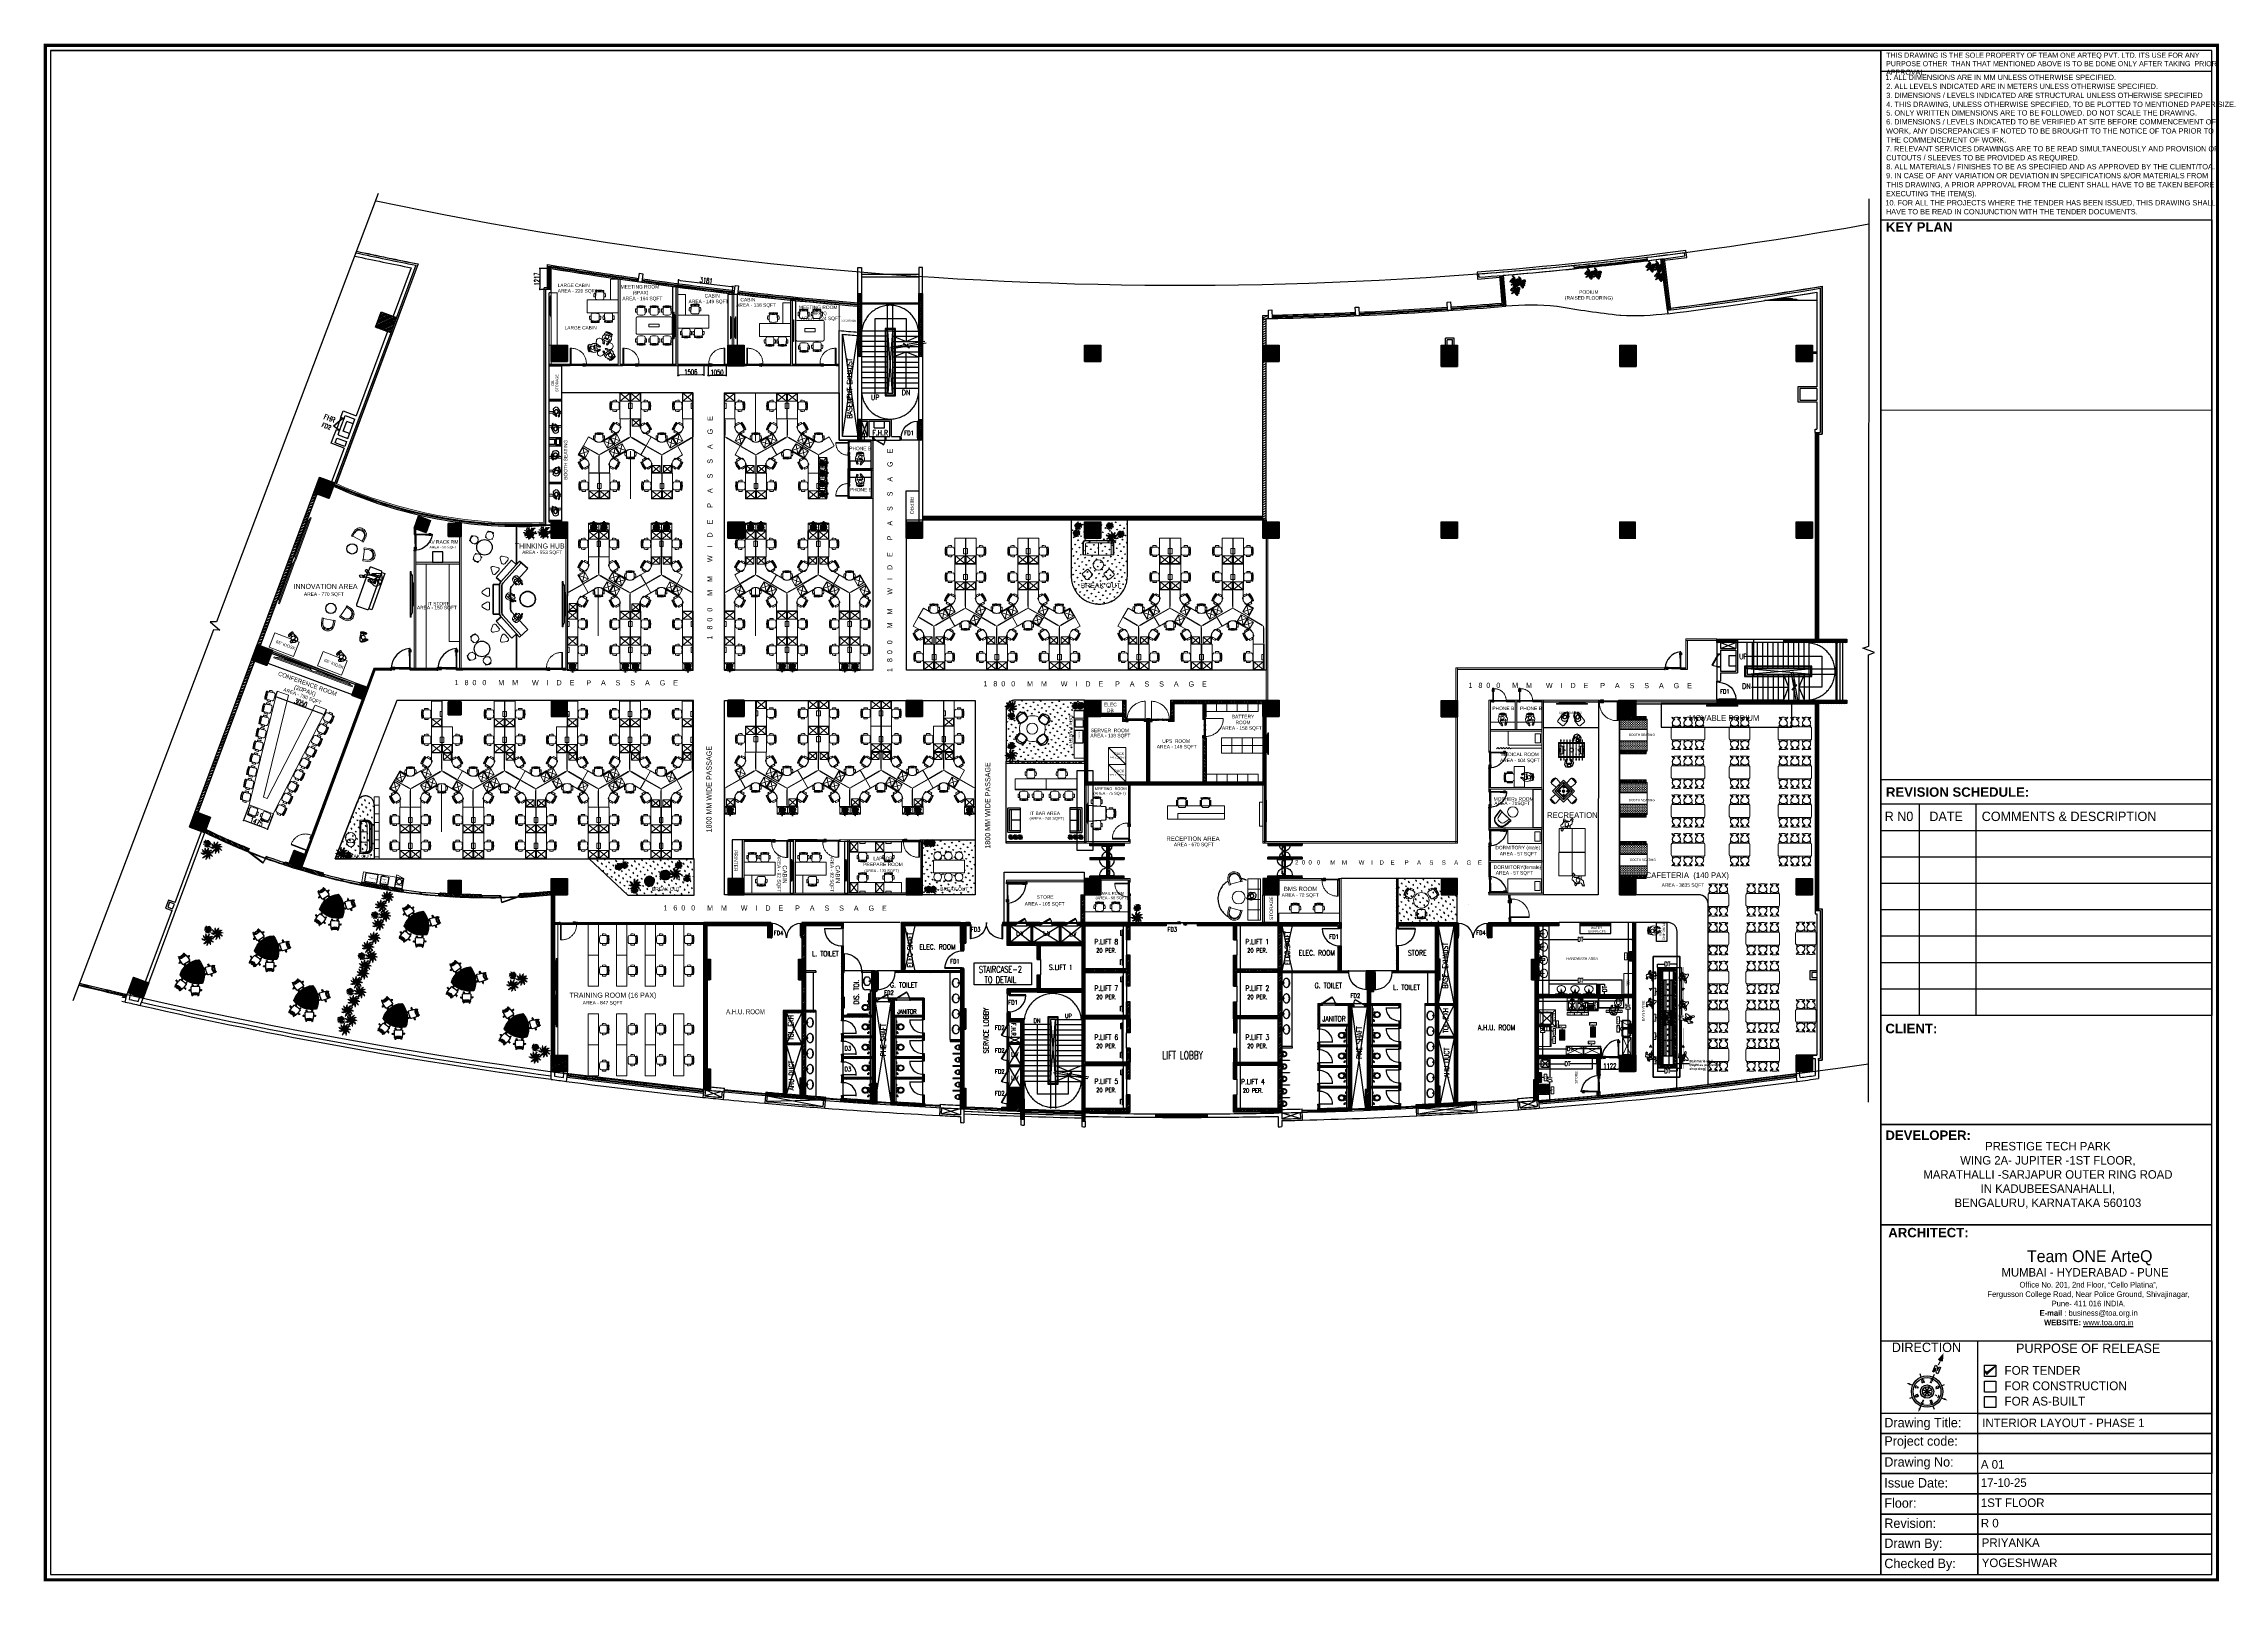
# Paper-space layout 'Layout1' of a CAD drawing. Header units: millimetres. Extents: x -3 to 1217, y -34 to 826.
# The model-space entities are those that its viewports show. They can reach past a viewport. Long polylines and large blocks are cut down to what shows.
import ezdxf
from ezdxf.enums import TextEntityAlignment as Align
from ezdxf.lldxf.tags import DXFTag

# ---------------------------------------------------------------- set-up
doc = ezdxf.new("R2010")
doc.units = ezdxf.units.MM
doc.header["$LTSCALE"] = 3000
doc.header["$MEASUREMENT"] = 0
doc.header["$PDMODE"] = 35
doc.header["$PDSIZE"] = -100
for name, pattern in [('( Dashed )', [0.75, 0.5, -0.25]), ('( Hidden )', [0.375, 0.25, -0.125]), ('CENTER', [50.8, 31.75, -6.35, 6.35, -6.35]), ('DASHED', [0.75, 0.5, -0.25]), ('DASHED2', [0.375, 0.25, -0.125]), ('HIDDEN', [0.375, 0.25, -0.125]), ('HIDDENX2', [0.75, 0.5, -0.25])]:
    doc.linetypes.add(name, pattern=pattern)
doc.layers.get('0').update_dxf_attribs({"linetype": 'CONTINUOUS'})
doc.layers.get('DEFPOINTS').update_dxf_attribs({"linetype": 'CONTINUOUS'})
for name, color, linetype, lineweight in [('01 - KITCHEN EQUIPMENTS', 255, 'CONTINUOUS', 0), ('03 - Kitchen Exhaust Hoods', 160, 'CONTINUOUS', 0), ('1-fur', 8, 'CONTINUOUS', 0), ('150 mm WALL', 134, 'CONTINUOUS', 25), ('A-Bushes', 75, 'CONTINUOUS', 0), ('A-DOOR-FULL', 40, 'CONTINUOUS', 18), ('A-EQUIPMENT', 252, 'CONTINUOUS', 15), ('A-FURN-HUMAN', 252, 'CONTINUOUS', 9), ('A-FURN-LOOSE', 24, 'CONTINUOUS', 18), ('A-FURN-MODULAR', 6, 'CONTINUOUS', 18), ('A-FURN-MODULAR-CHAIR', 5, 'CONTINUOUS', 5), ('A-FURN-MODULAR-TABLETOP', 250, 'CONTINUOUS', 13), ('A-FURN-SANITARY', 144, 'CONTINUOUS', 15), ('A-INDOOR PLANTS', 84, 'CONTINUOUS', 5), ('A-WALL', 26, 'CONTINUOUS', 25), ('AI-FURN', 7, 'CONTINUOUS', 20), ('AR_01_WALL', 134, 'CONTINUOUS', 20), ('DR-GLASS', 170, 'CONTINUOUS', 13), ('ELEVATION_01', 254, 'CONTINUOUS', 13), ('Equipment', 20, 'CONTINUOUS', 15), ('FR-Bushes', 75, 'CONTINUOUS', 0), ('FR-Game equipment', 103, 'CONTINUOUS', 0), ('FURNITURE_CHAIR', 20, 'CONTINUOUS', 0), ('FURNITURE_LOOSE', 20, 'CONTINUOUS', 18), ('FURNITURE_MODULAR', 20, 'CONTINUOUS', 18), ('GYM. equi.', 9, 'CONTINUOUS', 9), ('I- FURN', 251, 'CONTINUOUS', 9), ('IN-DOOR', 8, 'CONTINUOUS', 0), ('IN-FURN-CUSTOM', 22, 'CONTINUOUS', 9), ('IN_FURNITURE_LOOSE', 20, 'CONTINUOUS', 18), ('KIT.EQUIP', 7, 'CONTINUOUS', 0), ('PARAPET', 4, 'CONTINUOUS', 15), ('PR-ALU SECTION', 8, 'CONTINUOUS', 9), ('PR-HATCH', 8, 'CONTINUOUS', 0), ('PR-LINE', 8, 'DASHED2', 9), ('T-LAYOUT', 7, 'CONTINUOUS', 13), ('TAGING', 253, 'CONTINUOUS', 5), ('TOA- AV', 7, 'CONTINUOUS', 9), ('TOA-FURN-HUMAN', 252, 'CONTINUOUS', 9), ('TOA-PLANTS', 72, 'CONTINUOUS', 9), ('TOA_DOOR', 7, 'CONTINUOUS', 25), ('X01 Wall Patches', 7, 'CONTINUOUS', 5)]:
    doc.layers.add(name, color=color, linetype=linetype, lineweight=lineweight)
for name, color, linetype in [('acp', 185, 'CONTINUOUS'), ('COMMENTS', 3, 'CONTINUOUS'), ('CORE-COLUMN', 250, 'CONTINUOUS'), ('DIM_INTERNAL', 2, 'CONTINUOUS'), ('DOOR', 252, 'CONTINUOUS'), ('equip', 8, 'CONTINUOUS'), ('FD1', 4, 'CONTINUOUS'), ('FD2', 4, 'CONTINUOUS'), ('FD3', 4, 'CONTINUOUS'), ('FD4', 4, 'CONTINUOUS'), ('FR-CUSTOM', 40, 'CONTINUOUS'), ('FURN-TOA', 7, 'CONTINUOUS'), ('FURNITURE', 250, 'CONTINUOUS'), ('GFRAME', 7, 'CONTINUOUS'), ('HATCH', 8, 'CONTINUOUS'), ('hid', 251, 'HIDDEN'), ('I-FUR', 7, 'CONTINUOUS'), ('I-FURN', 7, 'CONTINUOUS'), ('NOITHAT', 250, 'CONTINUOUS'), ('PASSAGE LINEOUT', 7, 'CONTINUOUS'), ('PDF_6', 7, 'CONTINUOUS'), ('PDF_AR_01_PARTITION FULL HT', 7, 'CONTINUOUS'), ('PDF_BORDTEXT', 7, 'CONTINUOUS'), ('PDF_Centre', 7, 'CONTINUOUS'), ('PDF_DIMS', 7, 'CONTINUOUS'), ('PDF_FLs Combi Centre (N-W)', 7, 'CONTINUOUS'), ('PDF_FLs Left Unit (N)', 7, 'CONTINUOUS'), ('PDF_FLs Right (W)', 7, 'CONTINUOUS'), ('PDF_NEW', 7, 'CONTINUOUS'), ('plant', 112, 'CONTINUOUS'), ('PLUMB', 251, 'CONTINUOUS'), ('RADIUS', 8, 'HIDDEN'), ('RAILING', 251, 'CONTINUOUS'), ('ROOM TEXT', 3, 'CONTINUOUS'), ('SLABLINE', 3, 'CONTINUOUS'), ('STAIR', 251, 'CONTINUOUS'), ('STAIRCASE_TXT', 4, 'CONTINUOUS'), ('STIFFNER', 7, 'CONTINUOUS'), ('STR_COL', 3, 'CONTINUOUS'), ('str_col_hatch', 8, 'CONTINUOUS'), ('TAP', 6, 'CONTINUOUS'), ('TEXT', 7, 'CONTINUOUS'), ('TOA-WALL-DADO TILE', 136, 'CONTINUOUS'), ('TXT_DUCT', 4, 'CONTINUOUS'), ('WALL', 16, 'CONTINUOUS'), ('wall_hatch', 185, 'CONTINUOUS'), ('WIN', 5, 'CONTINUOUS')]:
    doc.layers.add(name, color=color, linetype=linetype)
doc.layers.add('PR- GLASS', color=7, linetype='CONTINUOUS', lineweight=9, true_color=0x0505ff)
doc.layers.add('PR-FULL HT', color=7, linetype='CONTINUOUS', lineweight=13, true_color=0x6e3e30)
doc.styles.add('01_INTERIOR LAYOUT$0$Standard', font='calibril.ttf')
doc.styles.add('123', font='arial.ttf', dxfattribs={"height": 0.2})
doc.styles.add('2MM', font='arial.ttf')
doc.styles.add('ARIAL', font='arial.ttf')
doc.styles.add('ATTR', font='romans.shx', dxfattribs={"width": 0.8, "height": 1.735066})
doc.styles.add('CENTURY GOTHIC', font='GOTHIC.TTF')
doc.styles.add('DIMTEXT', font='SIMPLEX.shx', dxfattribs={"width": 0.6})
doc.styles.add('Fineprint', font='GOTHIC.TTF')
doc.styles.add('INSIDE', font='simplex.shx', dxfattribs={"width": 0.6})
doc.styles.add('ROMANS', font='romans.shx', dxfattribs={"width": 0.75})
doc.styles.add('RS', font='arial.ttf', dxfattribs={"height": 0.3})
doc.styles.get("Standard").update_dxf_attribs({"font": 'simplex.shx', "width": 0.75})
doc.styles.add('TITLE', font='GOTHIC.TTF', dxfattribs={"height": 4})
doc.styles.add('VERDANA', font='verdana.ttf')
doc.styles.add('WIDTH65', font='simplex.shx', dxfattribs={"width": 0.65})
tags = doc.linetypes.add('CENTER2', pattern=[28.575, 19.05, -3.175, 3.175, -3.175]).pattern_tags.tags
tags[10:11] = [DXFTag(74, 4), DXFTag(75, 0), DXFTag(340, '0'), DXFTag(46, 0.0), DXFTag(50, 0.0), DXFTag(44, 0.0), DXFTag(45, 0.0)]
tags[8:9] = [DXFTag(74, 4), DXFTag(75, 0), DXFTag(340, '0'), DXFTag(46, 0.0), DXFTag(50, 0.0), DXFTag(44, 0.0), DXFTag(45, 0.0)]
tags[6:7] = [DXFTag(74, 4), DXFTag(75, 0), DXFTag(340, '0'), DXFTag(46, 0.0), DXFTag(50, 0.0), DXFTag(44, 0.0), DXFTag(45, 0.0)]
tags[4:5] = [DXFTag(74, 4), DXFTag(75, 0), DXFTag(340, '0'), DXFTag(46, 0.0), DXFTag(50, 0.0), DXFTag(44, 0.0), DXFTag(45, 0.0)]
doc.dimstyles.new('DIM @ 150', dxfattribs={"dimtxt": 250, "dimasz": 100, "dimexe": 1, "dimexo": 0, "dimgap": 0.5, "dimtad": 0, "dimdec": 0, "dimzin": 0, "dimdsep": 46, "dimtxsty": 'Standard', "dimblk": 'ARCHTICK', "dimcen": -2, "dimclrd": 8, "dimclre": 8, "dimclrt": 256, "dimadec": 0, "dimazin": 0, "dimtfac": 1, "dimtdec": 0, "dimtofl": 0, "dimtmove": 0, "dimatfit": 3, "dimldrblk": 'OPEN90', "dimfxl": 0, "dimtolj": 1, "dimtzin": 0, "dimlwd": -1, "dimlwe": -1, "dimarcsym": 0})
doc.dimstyles.new('INTERNAL', dxfattribs={"dimtxt": 300, "dimasz": 100, "dimexe": 50, "dimexo": 20, "dimgap": 25, "dimtad": 1, "dimdec": 0, "dimzin": 9, "dimdsep": 46, "dimtxsty": 'INSIDE', "dimblk1": 'DOT', "dimblk2": 'DOT', "dimsah": 1, "dimcen": 0.09, "dimdle": 30, "dimclrd": 8, "dimclre": 44, "dimadec": 0, "dimazin": 0, "dimtfac": 1, "dimtdec": 0, "dimtofl": 0, "dimtmove": 2, "dimatfit": 3, "dimldrblk": 'DOT', "dimfxl": 0, "dimtolj": 1, "dimtzin": 0, "dimarcsym": 0})
doc.dimstyles.new('SET_CIRCLE_DIM', dxfattribs={"dimtxt": 300, "dimasz": 100, "dimexe": 50, "dimexo": 20, "dimgap": 25, "dimtad": 1, "dimdec": 0, "dimzin": 9, "dimdsep": 46, "dimtxsty": 'INSIDE', "dimblk1": 'DOT', "dimblk2": 'DOT', "dimsah": 1, "dimcen": 0.09, "dimdle": 30, "dimclrd": 8, "dimclre": 44, "dimclrt": 2, "dimadec": 0, "dimazin": 0, "dimtfac": 1, "dimtdec": 0, "dimtofl": 0, "dimtmove": 2, "dimatfit": 3, "dimldrblk": 'DOT', "dimfxl": 0, "dimtolj": 1, "dimtzin": 0, "dimarcsym": 0})
pattern_1 = [(25, (-15832.223, -471116.0655), (-2.641364136, 5.66442367), [])]
pattern_2 = [(24.585875, (61101.653, -943474.8), (-26.003539, 56.833669), [])]
pattern_3 = [(24.585875, (61101.65, -943474.8), (-52.007078, 113.667338), [])]
pattern_4 = [(44.999984, (-222171.614, -695318.36), (-44.1941616, 44.194186), [])]
pattern_5 = [(135, (951725.34, 6184.83), (-94.29269, -94.29269), []), (135, (951725.34, 6216.26), (-94.29269, -94.29269), []), (135, (951725.34, 6247.69), (-94.29269, -94.29269), []), (135, (951725.34, 6279.12), (-94.29269, -94.29269), [])]
pattern_6 = [(141, (0, 154223.2), (-89.678156, -110.7433), []), (141, (-3.51, 154256.6), (-89.678156, -110.7433), []), (141, (-7.02, 154290), (-89.678156, -110.7433), []), (141, (-10.53, 154323.4), (-89.678156, -110.7433), [])]
pattern_7 = [(10.282925, (-1180, -97395.51), (170.857352, 246.592306), [56.25, -368.01407]), (325.282925, (-1180, -97395.5), (170.85735, 246.592306), [56.25, -243.75]), (55.282925, (-1180, -97395.5), (-246.592306, 170.85735), [56.25, -243.75])]
pattern_8 = [(90, (-679734.12, -1497605.66), (-50.8, 50.8), [25.4, -76.2]), (180, (-679721.42, -1497592.96), (-50.8, -50.8), [25.4, -76.2])]
pattern_9 = [(90, (-679734.12, -1497465.66), (-50.8, 50.8), [25.4, -76.2]), (180, (-679721.42, -1497452.96), (-50.8, -50.8), [25.4, -76.2])]
pattern_10 = [(90, (-679733.424, -1494032.385), (-50.8, 50.8), [25.4, -76.2]), (180, (-679720.724, -1494019.685), (-50.8, -50.8), [25.4, -76.2])]
pattern_11 = [(90, (-679733.424, -1493892.385), (-50.8, 50.8), [25.4, -76.2]), (180, (-679720.724, -1493879.685), (-50.8, -50.8), [25.4, -76.2])]
pattern_12 = [(90, (-679732.646, -1490362.18), (-50.8, 50.8), [25.4, -76.2]), (180, (-679719.946, -1490349.48), (-50.8, -50.8), [25.4, -76.2])]
pattern_13 = [(90, (-679732.646, -1490222.18), (-50.8, 50.8), [25.4, -76.2]), (180, (-679719.946, -1490209.48), (-50.8, -50.8), [25.4, -76.2])]
pattern_14 = [(360, (-553503.525, -1218388.503), (6e-15, 6.49519053), [3.75, -7.5]), (120, (-553503.525, -1218388.503), (-5.625, -3.24759527), [3.75, -7.5]), (60, (-553499.775, -1218388.503), (-5.625, 3.24759527), [3.75, -7.5])]
pattern_15 = [(45, (-457007.429, -457604.86), (25.4558441, 0), [15, -21]), (45, (-457001.065, -457604.86), (25.4558441, 0), [6, -30]), (45, (-457007.429, -457598.496), (25.4558441, 0), [6, -30])]

# ---------------------------------------------------------------- blocks, each defined once
blk = doc.blocks.new('A$Cf74203c2')
h = blk.add_hatch()
h.set_pattern_fill('ANSI31', color=104)
h.set_pattern_definition([(45, (-1151.30425, -12.21195), (-0.088388348, 0.088388348), [])])
h.paths.add_polyline_path([(0.058, 0.043), (0.012, 0.01), (0, 0.02), (0.012, 0)])
h = blk.add_hatch(color=104)
h.dxf.hatch_style = 1
h.paths.add_polyline_path([(0, 0.02), (0.012, 0), (0.058, 0.043), (0.012, 0.01)])
at = {"color": 104}
blk.add_lwpolyline([(0, 0.02), (0.012, 0), (0.058, 0.043), (0.012, 0.01)], close=True, dxfattribs=at)
blk = doc.blocks.new('Anno_North_J_Metric')
at = {"linetype": 'ByBlock', "lineweight": -2}
h = blk.add_hatch(color=0, dxfattribs=at)
h.paths.add_polyline_path([(-0.00417, 0), (-0.00468, 0, 1), (0.00468, 0), (0.00417, 0, -1)])
h.paths.add_polyline_path([(0.00141, 0), (0.002, 0, 1), (-0.002, 0), (-0.00141, 0, -1)])
at = {"color": 0, "linetype": 'ByBlock', "lineweight": -2}
for p, q in [((-0.00468, 0), (-0.00567, 0)), ((-0.00468, 0), (-0.00417, 0)), ((-0.00331, 0.00331), (-0.00401, 0.00401)), ((-0.00141, 0), (-0.002, 0)), ((-0.00141, 0), (0.00141, 0)), ((0.00141, 0), (-0.00141, 0)), ((-0.001, 0.001), (0.001, -0.001)), ((-0.001, -0.001), (0.001, 0.001)), ((0.001, -0.001), (-0.001, 0.001)), ((0.001, 0.001), (-0.001, -0.001)), ((0, 0.00468), (0, 0.00567)), ((0, 0.00141), (0, -0.00141)), ((0, -0.00141), (0, 0.00141)), ((0.00141, 0), (0.002, 0)), ((0.00331, 0.00331), (0.00401, 0.00401)), ((0.00468, 0), (0.00417, 0)), ((0.00468, 0), (0.00567, 0)), ((0.00617, 0.0004), (0.00617, 0.00082)), ((0.00617, 0.00082), (0.00827, 0.00082)), ((0.00743, 0.0004), (0.00617, 0.0004)), ((0.00617, -0.00044), (0.00743, 0.0004)), ((0.00827, 0.0004), (0.00701, -0.00044)), ((0.00827, 0.00082), (0.00827, 0.0004)), ((0.00867, 0), (0.00983, 0)), ((-0.00331, -0.00331), (-0.00401, -0.00401)), ((0, -0.00468), (0, -0.00567)), ((0.00331, -0.00331), (0.00401, -0.00401)), ((0.00617, -0.00086), (0.00617, -0.00044)), ((0.00827, -0.00086), (0.00617, -0.00086)), ((0.00701, -0.00044), (0.00827, -0.00044)), ((0.00827, -0.00044), (0.00827, -0.00086))]:
    blk.add_line(p, q, dxfattribs=at)
for radius in [0.00468, 0.00417, 0.002, 0.00141]:
    blk.add_circle((0, 0), radius, dxfattribs=at)
for points in [[(-0.00033, 0.0055), (0, 0.00567), (0, 0.00667)], [(0, 0.00667), (0.00033, 0.0055), (0, 0.00567)], [(-0.00667, 0), (-0.0055, 0.00033), (-0.00567, 0)], [(-0.0055, -0.00033), (-0.00567, 0), (-0.00667, 0)], [(-0.00417, 0), (-0.0035, 0.00067), (-0.0035, -0.00067)], [(-0.00295, 0.00295), (-0.002, 0.00295), (-0.00295, 0.002)], [(0, 0.00417), (0.00067, 0.0035), (-0.00067, 0.0035)], [(0.00295, 0.00295), (0.00295, 0.002), (0.002, 0.00295)], [(0.00417, 0), (0.0035, -0.00067), (0.0035, 0.00067)], [(0.0125, 0), (0.01017, 0.00083), (0.00983, 0)], [(0.00983, 0), (0.01017, -0.00083), (0.0125, 0)], [(-0.00295, -0.00295), (-0.00295, -0.002), (-0.002, -0.00295)], [(0, -0.00417), (-0.00067, -0.0035), (0.00067, -0.0035)], [(0, -0.00667), (-0.00033, -0.0055), (0, -0.00567)], [(0.00033, -0.0055), (0, -0.00567), (0, -0.00667)], [(0.00295, -0.00295), (0.002, -0.00295), (0.00295, -0.002)]]:
    blk.add_solid(points, dxfattribs=at)
at = {"color": 0, "linetype": 'ByBlock', "lineweight": -2, "style": 'ROMANS'}
for s, rotation, p in [('S', 270, (-0.00333, 0)), ('SW', 45, (-0.002, 0.002)), ('NW', 315, (0.002, 0.002)), ('N', 270, (0.00283, 0)), ('SE', 135, (-0.002, -0.002)), ('E', 180, (0, -0.00267)), ('NE', 225, (0.002, -0.002))]:
    blk.add_text(s, height=0.0005, rotation=rotation, dxfattribs=at).set_placement(p, align=Align.CENTER)
blk.add_text('W', height=0.0005, dxfattribs=at).set_placement((0, 0.00283), align=Align.CENTER)
blk = doc.blocks.new('CHAIR - STEELCASE - LETSB')
at = {"layer": 'I- FURN'}
blk.add_lwpolyline([(-513, 242, 0.3447898), (-528, 230, 0.0964967), (-528, -218, 0.3610454), (-516, -229), (-494, -229, 0.2460712), (-466, -205, -0.2269936), (-446, -191), (-440, -191, 0.4172544), (-430, -177, -0.1044063), (-430, 189, 0.3984521), (-439, 204, -0.3675646), (-466, 218, 0.2748386), (-497, 242)], format="xyb", close=True, dxfattribs=at)
at = {"layer": 'I- FURN', "color": 24, "lineweight": 9}
for points in [[(-508, -229, 0.4680904), (-488, -205, -0.090711), (-488, 218, 0.4621771), (-507, 242, -100.1770689)], [(-488, 217), (-478, 217, -0.3214959), (-469, 210, 0.2827572), (-430, 188, -1.0250511)], [(-488, -205), (-478, -205, 0.3214959), (-469, -198, -0.2827572), (-430, -176, 1.0250511)]]:
    blk.add_lwpolyline(points, format="xyb", dxfattribs=at)
at = {"layer": 'I- FURN', "color": 8, "lineweight": 5}
for points in [[(-471, -25, -0.007805), (-471, 37, -0.0872181), (-470, 43, -0.2292669), (-469, 43), (-466, 43, -0.2105815), (-464, 38, 0.008162), (-464, -24, -0.1665452), (-465, -31, -0.3758109), (-466, -31), (-469, -31, -0.2462142), (-471, -28, 0.0245129), (-471, -25, -1.1993624)], [(-446, -191), (-440, -191, 0.1521898), (-410, -215, -0.2110854), (-414, -217), (-459, -217, -0.4142136), (-464, -212), (-464, -202)]]:
    blk.add_lwpolyline(points, format="xyb", dxfattribs=at)
blk.add_lwpolyline([(-464, 213, 0.1881548), (-445, 203), (-439, 204, -0.1521898), (-410, 229, 0.2110854), (-414, 230), (-459, 229, 0.4142136), (-464, 223)], format="xyb", close=True, dxfattribs=at)
at = {"layer": 'I- FURN'}
blk.add_lwpolyline([(-95, -229), (-390, -220, -0.232948), (-440, -191, 0.4173741), (-430, -177, -0.1044101), (-430, 189, 0.39834), (-439, 204, -0.2165904), (-401, 231), (-78, 242, -0.3662132), (-13, 173, -0.0779854), (-14, -173, -0.3762785), (-95, -229)], format="xyb", dxfattribs=at)
at = {"layer": 'I- FURN', "color": 24, "lineweight": 9}
for points in [[(-370, 258, -0.0893529), (-370, 317, -0.3349287), (-361, 325, -0.0349728), (-180, 330, -0.382328), (-170, 321, -0.1023702), (-170, 253, -0.3180357), (-180, 244, -0.0368573), (-361, 249, -0.3337291)], [(-370, -242, 0.0893529), (-370, -301, 0.3349287), (-361, -309, 0.0349728), (-180, -315, 0.382328), (-170, -305, 0.1023702), (-170, -238, 0.3180357), (-180, -229, 0.0368573), (-361, -234, 0.3337291)]]:
    blk.add_lwpolyline(points, format="xyb", close=True, dxfattribs=at)
at = {"layer": 'I- FURN', "color": 8, "lineweight": 5}
for points in [[(-216, 237), (-214, 243)], [(-184, 244), (-186, 238)], [(-218, -225), (-217, -228)], [(-188, -228), (-189, -226)]]:
    blk.add_lwpolyline(points, dxfattribs=at)
blk = doc.blocks.new('FURNITURE - WORKSTATION - 1500 x 675')
at = {"layer": 'I- FURN', "color": 8, "linetype": 'HIDDENX2'}
for p, q in [((25, -41), (475, -591)), ((475, -41), (25, -591))]:
    blk.add_line(p, q, dxfattribs=at)
at = {"layer": 'I- FURN', "color": 8}
for points in [[(0, -20), (1500, -20), (1500, 0), (0, 0)], [(600, -20), (600, -120), (900, -120), (900, -20)]]:
    blk.add_lwpolyline(points, close=True, dxfattribs=at)
at = {"layer": 'I- FURN'}
blk.add_lwpolyline([(0, -620), (1500, -620), (1500, -20), (0, -20)], close=True, dxfattribs=at)
at = {"layer": 'I- FURN', "color": 8, "linetype": 'HIDDENX2'}
blk.add_lwpolyline([(475, -41), (25, -41), (25, -591), (475, -591)], close=True, dxfattribs=at)
at = {"layer": 'I- FURN', "xscale": -1, "rotation": 269.3964648246712}
blk.add_blockref('CHAIR - STEELCASE - LETSB', (748, -645), dxfattribs=at)
blk = doc.blocks.new('HD-900')
at = {"layer": 'DOOR'}
for points in [[(50, 0), (50, -100), (0, -100), (0, 0)], [(900, -100), (850, -100), (850, 0), (900, 0)], [(44, -6), (44, -94), (6, -94), (6, -6)], [(894, -6), (894, -94), (856, -94), (856, -6)]]:
    blk.add_lwpolyline(points, close=True, dxfattribs=at)
blk.add_lwpolyline([(743, -500), (50, -100), (60, -83), (753, -483)], dxfattribs=at)
blk.add_ellipse((50, -100), major_axis=(773, 207), ratio=1, start_param=5.4679946, end_param=6.0213859, dxfattribs=at)
blk = doc.blocks.new('d1')
at = {"layer": 'DOOR'}
for points in [[(-900, -100), (-850, -100), (-850, 0), (-900, 0)], [(-50, -100), (0, -100), (0, 0), (-50, 0)], [(-895, -95), (-855, -95), (-855, -5), (-895, -5)], [(-50, -100), (-70, -100), (-70, -900), (-50, -900)], [(-45, -95), (-5, -95), (-5, -5), (-45, -5)]]:
    blk.add_lwpolyline(points, close=True, dxfattribs=at)
blk.add_arc((-33, -84), 817, 181.13934, 267.41021, dxfattribs=at)
blk = doc.blocks.new('dr-shft-750')
for p, q in [((50, 100), (0, 100)), ((0, 100), (0, 0)), ((0, 0), (50, 0)), ((44, 94), (6, 94)), ((6, 94), (6, 6)), ((6, 6), (44, 6)), ((44, 6), (44, 94)), ((613, 425), (50, 100)), ((50, 0), (50, 100)), ((50, 100), (60, 83)), ((60, 83), (623, 408)), ((750, 100), (700, 100)), ((700, 100), (700, 0)), ((700, 0), (750, 0)), ((744, 94), (706, 94)), ((706, 94), (706, 6)), ((706, 6), (744, 6)), ((744, 6), (744, 94)), ((750, 0), (750, 100))]:
    blk.add_line(p, q)
blk.add_arc((50, 100), 650, 0, 30)
blk = doc.blocks.new('D1900')
for p, q in [((100, -96, 0), (100, -846, 0)), ((100, -96, 0), (135, -96, 0)), ((135, -845), (100, -845, 0)), ((135, -96, 0), (135, -845, 0)), ((1800, -96, 0), (1765, -96, 0)), ((1765, -96, 0), (1765, -845, 0)), ((1765, -845), (1800, -845, 0)), ((1800, -96, 0), (1800, -845, 0))]:
    blk.add_line(p, q)
for points in [[(100, 4), (100, -96), (50, -96), (50, 4)], [(1800, 4), (1800, -96), (1850, -96), (1850, 4)], [(94, -89), (94, -2), (56, -2), (56, -89)], [(1806, -89), (1806, -2), (1844, -2), (1844, -89)]]:
    blk.add_lwpolyline(points, close=True)
for centre, start, end in [((100, 4), 272.3599, 0), ((1800, 4), 180, 267.6401)]:
    blk.add_arc(centre, 850, start, end)
blk = doc.blocks.new('D-850')
at = {"layer": 'DOOR'}
for points in [[(50, 0), (50, 100), (0, 100), (0, 0)], [(44, 6), (44, 94), (6, 94), (6, 6)], [(850, 100), (800, 100), (800, 0), (850, 0)], [(844, 6), (844, 94), (806, 94), (806, 6)]]:
    blk.add_lwpolyline(points, close=True, dxfattribs=at)
blk.add_lwpolyline([(50, 850), (50, 100), (70, 100), (70, 850)], dxfattribs=at)
at = {"layer": 'DOOR', "extrusion": (0, 0, -1)}
blk.add_ellipse((50, 100), major_axis=(530, 530), ratio=1, start_param=5.4679946, end_param=7.0685835, dxfattribs=at)
blk = doc.blocks.new('A$C7FD82E3D')
at = {"layer": 'WALL', "xscale": -1, "rotation": 180}
blk.add_blockref('D-850', (0, 850), dxfattribs=at)
blk = doc.blocks.new('door-1100')
for points in [[(0, 0), (50, 0), (50, -100), (0, -100)], [(1050, 0), (1100, 0), (1100, -100), (1050, -100)], [(5, -5), (45, -5), (45, -95), (5, -95)], [(1055, -5), (1095, -5), (1095, -95), (1055, -95)]]:
    blk.add_lwpolyline(points, close=True)
blk.add_lwpolyline([(50, -1100), (50, -100), (70, -100), (70, -1100)])
blk.add_arc((50, -100), 1000, 270.0029, 0)
blk = doc.blocks.new('WBB')
for p, q in [((-19.1, 7), (-19.1, 4.4)), ((-18.4, 7), (-18.4, 4.4))]:
    blk.add_line(p, q)
blk.add_lwpolyline([(-29.2, 13, -0.175546), (-27.9, 16.6, -0.104048), (-25.1, 18.8, -0.064612), (-22.3, 19.8, -0.05077), (-19, 20.1, -0.05077), (-15.7, 19.8, -0.064612), (-12.8, 18.8, -0.104048), (-10.1, 16.6, -0.175546), (-8.8, 13, -0.022698), (-8.8, 12.5, -0.104048)], format="xyb")
blk.add_lwpolyline([(-29.2, 12, -0.175546), (-27.9, 15.6, -0.104048), (-25.1, 17.8, -0.064612), (-22.3, 18.7, -0.05077), (-19, 19.1, -0.05077), (-15.7, 18.7, -0.064612), (-12.8, 17.8, -0.104048), (-10.1, 15.6, -0.175546), (-8.8, 12, -0.175546), (-10.1, 8.4, -0.104048), (-12.8, 6.3, -0.064612), (-15.7, 5.3, -0.05077), (-19, 4.9, -0.05077), (-22.3, 5.3, -0.064612), (-25.1, 6.3, -0.104048), (-27.9, 8.4, -0.175546)], format="xyb", close=True)
blk.add_circle((-18.8, 6.6), 0.894)
blk = doc.blocks.new('UR1')
at = {"layer": 'PLUMB', "color": 251}
for p, q in [((0, 0), (4, 0)), ((2.8, -1.1), (2.8, 1.2))]:
    blk.add_line(p, q, dxfattribs=at)
blk.add_lwpolyline([(12, 0), (12, 0), (12, 0.1), (12, 0.1), (12, 0.1), (12, 0.2), (12, 0.2), (12, 0.2), (12, 0.3), (12, 0.3), (12, 0.3), (12, 0.4), (12, 0.4), (12, 0.4), (12, 0.5), (12, 0.5), (12, 0.5), (12, 0.5), (12, 0.6), (12, 0.6), (12, 0.6), (12, 0.7), (12, 0.7), (12, 0.7), (12, 0.8), (12, 0.8), (11.9, 0.8), (11.9, 0.9), (11.9, 0.9), (11.9, 0.9), (11.9, 1), (11.9, 1), (11.9, 1), (11.9, 1.1), (11.9, 1.1), (11.9, 1.1), (11.9, 1.2), (11.8, 1.2), (11.8, 1.2), (11.8, 1.3), (11.8, 1.3), (11.8, 1.3), (11.8, 1.3), (11.8, 1.4), (11.7, 1.4), (11.7, 1.4), (11.7, 1.5), (11.7, 1.5), (11.7, 1.5), (11.7, 1.6), (11.7, 1.6), (11.6, 1.6), (11.6, 1.7), (11.6, 1.7), (11.6, 1.7), (11.6, 1.8), (11.6, 1.8), (11.5, 1.8), (11.5, 1.9), (11.5, 1.9), (11.5, 1.9), (11.5, 2), (11.4, 2), (11.4, 2), (11.4, 2.1), (11.4, 2.1), (11.3, 2.1), (11.3, 2.2), (11.3, 2.2), (11.3, 2.2), (11.3, 2.2), (11.2, 2.3), (11.2, 2.3), (11.2, 2.3), (11.2, 2.4), (11.1, 2.4), (11.1, 2.4), (11.1, 2.5), (11, 2.5), (11, 2.5), (11, 2.6), (11, 2.6), (10.9, 2.6), (10.9, 2.7), (10.9, 2.7), (10.9, 2.7), (10.8, 2.8), (10.8, 2.8), (10.8, 2.8), (10.7, 2.9), (10.7, 2.9), (10.7, 2.9), (10.6, 3), (10.6, 3), (10.6, 3), (10.5, 3), (10.5, 3.1), (10.5, 3.1), (10.5, 3.1), (10.4, 3.2), (10.4, 3.2), (10.4, 3.2), (10.3, 3.3), (10.3, 3.3), (10.3, 3.3), (10.2, 3.3), (10.2, 3.4), (10.2, 3.4), (10.1, 3.4), (10.1, 3.5), (10, 3.5), (10, 3.5), (10, 3.6), (9.9, 3.6), (9.9, 3.6), (9.9, 3.6), (9.8, 3.7), (9.8, 3.7), (9.8, 3.7), (9.7, 3.8), (9.7, 3.8), (9.7, 3.8), (9.6, 3.8), (9.6, 3.9), (9.5, 3.9), (9.5, 3.9), (9.5, 3.9), (9.4, 4), (9.4, 4), (9.4, 4), (9.3, 4.1), (9.3, 4.1), (9.3, 4.1), (9.2, 4.1), (9.2, 4.2), (9.1, 4.2), (9.1, 4.2), (9.1, 4.2), (9, 4.3), (9, 4.3), (9, 4.3), (8.9, 4.3), (8.9, 4.3), (8.8, 4.4), (8.8, 4.4), (8.8, 4.4), (8.7, 4.4), (8.7, 4.5), (8.6, 4.5), (8.6, 4.5), (8.6, 4.5), (8.5, 4.5), (8.5, 4.6), (8.5, 4.6), (8.4, 4.6), (8.4, 4.6), (8.3, 4.7), (8.3, 4.7), (8.3, 4.7), (8.2, 4.7), (8.2, 4.7), (8.2, 4.8), (8.1, 4.8), (8.1, 4.8), (8, 4.8), (8, 4.8), (8, 4.8), (7.9, 4.9), (7.9, 4.9), (7.8, 4.9), (7.8, 4.9), (7.8, 4.9), (7.7, 5), (7.7, 5), (7.6, 5), (7.6, 5), (7.6, 5), (7.5, 5), (7.5, 5.1), (7.5, 5.1), (7.4, 5.1), (7.4, 5.1), (7.3, 5.1), (7.3, 5.1), (7.3, 5.1), (7.2, 5.2), (7.2, 5.2), (7.1, 5.2), (7.1, 5.2), (7.1, 5.2), (7, 5.2), (7, 5.2), (6.9, 5.3), (6.9, 5.3), (6.9, 5.3), (6.8, 5.3), (6.8, 5.3), (6.7, 5.3), (6.7, 5.3), (6.7, 5.3), (6.6, 5.4), (6.6, 5.4), (6.5, 5.4), (6.5, 5.4), (6.5, 5.4), (6.4, 5.4), (6.4, 5.4), (6.3, 5.4), (6.3, 5.4), (6.3, 5.5), (6.2, 5.5), (6.2, 5.5), (6.1, 5.5), (6.1, 5.5), (6.1, 5.5), (6, 5.5), (6, 5.5), (5.9, 5.5), (5.9, 5.5), (5.9, 5.5), (5.8, 5.6), (5.8, 5.6), (5.7, 5.6), (5.7, 5.6), (5.7, 5.6), (5.6, 5.6), (5.6, 5.6), (5.5, 5.6), (5.5, 5.6), (5.5, 5.6), (5.4, 5.6), (5.4, 5.6), (5.3, 5.6), (5.3, 5.6), (5.2, 5.6), (5.2, 5.6), (5.2, 5.6), (5.1, 5.7), (5.1, 5.7), (5, 5.7), (5, 5.7), (4.9, 5.7), (4.9, 5.7), (4.8, 5.7), (4.8, 5.7), (4.8, 5.7), (4.7, 5.7), (4.7, 5.7), (4.6, 5.7), (4.6, 5.7), (4.5, 5.7), (4.5, 5.7), (4.4, 5.7), (4.4, 5.7), (4.3, 5.7), (4.3, 5.7), (4.2, 5.7), (4.2, 5.7), (4.1, 5.7), (4.1, 5.7), (4, 5.7), (4, 5.7), (4, 5.7), (3.9, 5.7), (3.9, 5.7), (3.8, 5.7), (3.8, 5.7), (3.7, 5.7), (3.7, 5.7), (3.6, 5.7), (3.6, 5.7), (3.5, 5.7), (3.5, 5.7), (3.4, 5.7), (3.3, 5.7), (3.3, 5.7), (3.2, 5.7), (3.2, 5.6), (3.1, 5.6), (3.1, 5.6), (3, 5.6), (3, 5.6), (2.9, 5.6), (2.9, 5.6), (2.8, 5.6), (2.8, 5.6), (2.7, 5.6), (2.7, 5.6), (2.6, 5.6), (2.6, 5.6), (2.5, 5.6), (2.5, 5.6), (2.4, 5.6), (2.4, 5.6), (2.3, 5.6), (2.3, 5.6), (2.2, 5.6), (2.2, 5.6), (2.2, 5.6), (2.1, 5.5), (2.1, 5.5), (2, 5.5), (2, 5.5), (1.9, 5.5), (1.9, 5.5), (1.8, 5.5), (1.8, 5.5), (1.7, 5.5), (1.7, 5.5), (1.7, 5.5), (1.6, 5.5), (1.6, 5.5), (1.5, 5.5), (1.5, 5.5), (1.5, 5.5), (1.4, 5.5), (1.4, 5.5), (1.3, 5.5), (1.3, 5.4), (1.3, 5.4), (1.2, 5.4), (1.2, 5.4), (1.2, 5.4), (1.1, 5.4), (1.1, 5.4), (1, 5.4), (1, 5.4), (1, 5.4), (1, 5.4), (0.9, 5.4), (0.9, 5.4), (0.9, 5.4), (0.8, 5.4), (0.8, 5.4), (0.8, 5.4), (0.7, 5.4), (0.7, 5.4), (0.7, 5.4), (0.7, 5.4), (0.6, 5.4), (0.6, 5.4), (0.6, 5.3), (0.6, 5.3), (0.5, 5.3), (0.5, 5.3), (0.5, 5.3), (0.5, 5.3), (0.5, 5.3), (0.4, 5.3), (0.4, 5.3), (0.4, 5.3), (0.4, 5.3), (0.4, 5.3), (0.3, 5.3), (0.3, 5.3), (0.3, 5.3), (0.3, 5.3), (0.3, 5.3), (0.2, 5.3), (0.2, 5.3), (0.2, 5.3), (0.2, 5.2), (0.2, 5.2), (0.1, 5.2), (0.1, 5.2), (0.1, 5.2), (0.1, 5.2), (0.1, 5.2), (0.1, 5.2), (0.1, 5.2), (0, 5.2), (0, 5.2), (0, 5.2), (0, 5.1), (0, 5), (0, 4.8), (0, 4.5), (0, 4), (0, 3.5), (0, 2.8), (0, 1.9), (0, 1), (0, 0.1), (0, 0), (0, 0), (0, -0.9), (0, -1.9), (0, -2.7), (0, -3.4), (0, -4), (0, -4.4), (0, -4.7), (0, -4.9), (0, -5), (0, -5.1), (0, -5.1), (0, -5.1), (0.1, -5.1), (0.1, -5.1), (0.1, -5.1), (0.1, -5.1), (0.1, -5.1), (0.1, -5.2), (0.1, -5.2), (0.2, -5.2), (0.2, -5.2), (0.2, -5.2), (0.2, -5.2), (0.2, -5.2), (0.3, -5.2), (0.3, -5.2), (0.3, -5.2), (0.3, -5.2), (0.3, -5.2), (0.4, -5.2), (0.4, -5.2), (0.4, -5.2), (0.4, -5.2), (0.4, -5.3), (0.5, -5.3), (0.5, -5.3), (0.5, -5.3), (0.5, -5.3), (0.5, -5.3), (0.6, -5.3), (0.6, -5.3), (0.6, -5.3), (0.6, -5.3), (0.7, -5.3), (0.7, -5.3), (0.7, -5.3), (0.7, -5.3), (0.8, -5.3), (0.8, -5.3), (0.8, -5.3), (0.9, -5.3), (0.9, -5.3), (0.9, -5.3), (1, -5.3), (1, -5.3), (1, -5.3), (1, -5.3), (1.1, -5.4), (1.1, -5.4), (1.2, -5.4), (1.2, -5.4), (1.2, -5.4), (1.3, -5.4), (1.3, -5.4), (1.3, -5.4), (1.4, -5.4), (1.4, -5.4), (1.5, -5.4), (1.5, -5.4), (1.5, -5.4), (1.6, -5.4), (1.6, -5.4), (1.7, -5.4), (1.7, -5.4), (1.7, -5.4), (1.8, -5.4), (1.8, -5.4), (1.9, -5.5), (1.9, -5.5), (2, -5.5), (2, -5.5), (2.1, -5.5), (2.1, -5.5), (2.2, -5.5), (2.2, -5.5), (2.2, -5.5), (2.3, -5.5), (2.3, -5.5), (2.4, -5.5), (2.4, -5.5), (2.5, -5.5), (2.5, -5.5), (2.6, -5.5), (2.6, -5.5), (2.7, -5.5), (2.7, -5.5), (2.8, -5.6), (2.8, -5.6), (2.9, -5.6), (2.9, -5.6), (3, -5.6), (3, -5.6), (3.1, -5.6), (3.1, -5.6), (3.2, -5.6), (3.2, -5.6), (3.3, -5.6), (3.3, -5.6), (3.4, -5.6), (3.5, -5.6), (3.5, -5.6), (3.6, -5.6), (3.6, -5.6), (3.7, -5.6), (3.7, -5.6), (3.8, -5.6), (3.8, -5.6), (3.9, -5.6), (3.9, -5.6), (4, -5.6), (4, -5.6), (4, -5.6), (4.1, -5.6), (4.1, -5.6), (4.2, -5.6), (4.2, -5.6), (4.3, -5.6), (4.3, -5.6), (4.4, -5.6), (4.4, -5.6), (4.5, -5.6), (4.5, -5.6), (4.6, -5.6), (4.6, -5.6), (4.7, -5.6), (4.7, -5.6), (4.8, -5.6), (4.8, -5.6), (4.8, -5.6), (4.9, -5.6), (4.9, -5.6), (5, -5.6), (5, -5.6), (5.1, -5.6), (5.1, -5.6), (5.2, -5.6), (5.2, -5.6), (5.2, -5.6), (5.3, -5.6), (5.3, -5.6), (5.4, -5.6), (5.4, -5.6), (5.5, -5.5), (5.5, -5.5), (5.5, -5.5), (5.6, -5.5), (5.6, -5.5), (5.7, -5.5), (5.7, -5.5), (5.7, -5.5), (5.8, -5.5), (5.8, -5.5), (5.9, -5.5), (5.9, -5.5), (5.9, -5.5), (6, -5.5), (6, -5.4), (6.1, -5.4), (6.1, -5.4), (6.1, -5.4), (6.2, -5.4), (6.2, -5.4), (6.3, -5.4), (6.3, -5.4), (6.3, -5.4), (6.4, -5.4), (6.4, -5.4), (6.5, -5.3), (6.5, -5.3), (6.5, -5.3), (6.6, -5.3), (6.6, -5.3), (6.7, -5.3), (6.7, -5.3), (6.7, -5.3), (6.8, -5.2), (6.8, -5.2), (6.9, -5.2), (6.9, -5.2), (6.9, -5.2), (7, -5.2), (7, -5.2), (7.1, -5.2), (7.1, -5.1), (7.1, -5.1), (7.2, -5.1), (7.2, -5.1), (7.3, -5.1), (7.3, -5.1), (7.3, -5.1), (7.4, -5), (7.4, -5), (7.5, -5), (7.5, -5), (7.5, -5), (7.6, -5), (7.6, -4.9), (7.6, -4.9), (7.7, -4.9), (7.7, -4.9), (7.8, -4.9), (7.8, -4.9), (7.8, -4.8), (7.9, -4.8), (7.9, -4.8), (8, -4.8), (8, -4.8), (8, -4.7), (8.1, -4.7), (8.1, -4.7), (8.2, -4.7), (8.2, -4.7), (8.2, -4.6), (8.3, -4.6), (8.3, -4.6), (8.3, -4.6), (8.4, -4.6), (8.4, -4.5), (8.5, -4.5), (8.5, -4.5), (8.5, -4.5), (8.6, -4.5), (8.6, -4.4), (8.6, -4.4), (8.7, -4.4), (8.7, -4.4), (8.8, -4.3), (8.8, -4.3), (8.8, -4.3), (8.9, -4.3), (8.9, -4.3), (9, -4.2), (9, -4.2), (9, -4.2), (9.1, -4.2), (9.1, -4.1), (9.1, -4.1), (9.2, -4.1), (9.2, -4.1), (9.3, -4), (9.3, -4), (9.3, -4), (9.4, -4), (9.4, -3.9), (9.4, -3.9), (9.5, -3.9), (9.5, -3.9), (9.5, -3.8), (9.6, -3.8), (9.6, -3.8), (9.7, -3.7), (9.7, -3.7), (9.7, -3.7), (9.8, -3.7), (9.8, -3.6), (9.8, -3.6), (9.9, -3.6), (9.9, -3.5), (9.9, -3.5), (10, -3.5), (10, -3.5), (10, -3.4), (10.1, -3.4), (10.1, -3.4), (10.2, -3.3), (10.2, -3.3), (10.2, -3.3), (10.3, -3.3), (10.3, -3.2), (10.3, -3.2), (10.4, -3.2), (10.4, -3.1), (10.4, -3.1), (10.5, -3.1), (10.5, -3), (10.5, -3), (10.5, -3), (10.6, -2.9), (10.6, -2.9), (10.6, -2.9), (10.7, -2.9), (10.7, -2.8), (10.7, -2.8), (10.8, -2.8), (10.8, -2.7), (10.8, -2.7), (10.9, -2.7), (10.9, -2.6), (10.9, -2.6), (10.9, -2.6), (11, -2.5), (11, -2.5), (11, -2.5), (11, -2.4), (11.1, -2.4), (11.1, -2.4), (11.1, -2.3), (11.2, -2.3), (11.2, -2.3), (11.2, -2.2), (11.2, -2.2), (11.3, -2.2), (11.3, -2.2), (11.3, -2.1), (11.3, -2.1), (11.3, -2.1), (11.4, -2), (11.4, -2), (11.4, -2), (11.4, -1.9), (11.5, -1.9), (11.5, -1.9), (11.5, -1.8), (11.5, -1.8), (11.5, -1.8), (11.6, -1.7), (11.6, -1.7), (11.6, -1.7), (11.6, -1.6), (11.6, -1.6), (11.6, -1.6), (11.7, -1.5), (11.7, -1.5), (11.7, -1.5), (11.7, -1.4), (11.7, -1.4), (11.7, -1.4), (11.7, -1.3), (11.8, -1.3), (11.8, -1.3), (11.8, -1.2), (11.8, -1.2), (11.8, -1.2), (11.8, -1.2), (11.8, -1.1), (11.9, -1.1), (11.9, -1.1), (11.9, -1), (11.9, -1), (11.9, -1), (11.9, -0.9), (11.9, -0.9), (11.9, -0.9), (11.9, -0.8), (11.9, -0.8), (11.9, -0.8), (12, -0.7), (12, -0.7), (12, -0.7), (12, -0.6), (12, -0.6), (12, -0.6), (12, -0.5), (12, -0.5), (12, -0.5), (12, -0.4), (12, -0.4), (12, -0.4), (12, -0.4), (12, -0.3), (12, -0.3), (12, -0.3), (12, -0.2), (12, -0.2), (12, -0.2), (12, -0.1), (12, -0.1), (12, -0.1), (12, 0), (12, 0), (12, 0)], close=True, dxfattribs=at)
blk.add_lwpolyline([(1.7, 0, -0.002604), (1.7, 0.1, -0.135892), (2.1, 1.7, -0.106941), (3.6, 3.3, -0.190863), (3.5, 4.2, -0.069767), (6.1, 4.6, -0.208577), (6.9, 4.2, -0.045976), (7.7, 4, -0.098109), (9.1, 3, -0.098867), (10.1, 1.6, -0.095968), (10.4, 0, -0.095968), (10.1, -1.6, -0.098867), (9.1, -3, -0.098109), (7.7, -3.9, -0.045976), (6.9, -4.2, -0.208577), (6.1, -4.5, -0.069767), (3.5, -4.2, -0.190863), (3.6, -3.2, -0.106941), (2.1, -1.6, -0.135892), (1.7, 0, -0.002604)], format="xyb", close=True, dxfattribs=at)
blk.add_circle((2.8, 0), 0.727, dxfattribs=at)
blk = doc.blocks.new('A$C4BE84233')
at = {"layer": 'DOOR'}
for p, q in [((800, 449), (0, 449)), ((800, 349), (0, 349))]:
    blk.add_line(p, q, dxfattribs=at)
for points in [[(54, 449), (54, 341), (0, 341), (0, 449)], [(47, 444), (47, 349), (7, 349), (7, 444)], [(800, 341), (746, 341), (746, 449), (800, 449)], [(793, 442), (793, 347), (753, 347), (753, 442)]]:
    blk.add_lwpolyline(points, close=True, dxfattribs=at)
blk.add_lwpolyline([(573, 14), (54, 341), (61, 352), (580, 26)], dxfattribs=at)
blk.add_ellipse((195, 415), major_axis=(331, 624), ratio=0.7672684, start_param=4.4356933, end_param=4.9890846, dxfattribs=at)
blk = doc.blocks.new('A$C5CE36B19')
at = {"layer": 'TXT_DUCT', "xscale": -1.06249893946035, "yscale": 1.06249893946035, "zscale": 1.06249893946035, "rotation": 159.585873446502}
blk.add_blockref('A$C4BE84233', (166, 744, 0), dxfattribs=at)
blk = doc.blocks.new('A$C59D712C3')
at = {"color": 1}
for points in [[(78, 102), (70, 0), (0, 5), (8, 108)], [(55, 128), (53, 104), (33, 106), (35, 130)]]:
    blk.add_lwpolyline(points, close=True, dxfattribs=at)
blk = doc.blocks.new('A$C61A16EB0')
at = {"rotation": 1.399804186124865}
blk.add_blockref('A$C59D712C3', (0, -2), dxfattribs=at)
blk = doc.blocks.new('_DOT')
at = {"color": 0, "linetype": 'ByBlock'}
blk.add_line((-0.5, 0), (-1, 0), dxfattribs=at)
at = {"color": 0, "linetype": 'ByBlock', "const_width": 0.5}
blk.add_lwpolyline([(-0.25, 0, 1), (0.25, 0, 1)], format="xyb", close=True, dxfattribs=at)
blk = doc.blocks.new('*U459')
at = {"layer": 'AR_01_WALL'}
h = blk.add_hatch(dxfattribs=at)
h.set_pattern_fill('ANSI34', color=8, scale=7, angle=90)
h.set_pattern_definition(pattern_5)
h.paths.add_polyline_path([(284137, 139951), (293537, 139951), (293537, 139751), (284137, 139751)])
blk.add_lwpolyline([(284137, 139951), (293537, 139951), (293537, 139751), (284137, 139751), (284137, 139951)], dxfattribs=at)
blk = doc.blocks.new('*U57')
at = {"layer": 'AR_01_WALL'}
h = blk.add_hatch(dxfattribs=at)
h.set_pattern_fill('ANSI34', color=8, scale=7, angle=90)
h.set_pattern_definition(pattern_5)
h.paths.add_polyline_path([(284137, 139951), (293437, 139951), (293437, 139751), (284137, 139751)])
blk.add_lwpolyline([(284137, 139951), (293437, 139951), (293437, 139751), (284137, 139751), (284137, 139951)], dxfattribs=at)
blk = doc.blocks.new('WC')
at = {"layer": 'AI-FURN'}
for p, q in [((-138, 69), (-103, 69)), ((-138, 69), (-138, -69)), ((-135, 87), (-103, 87)), ((-110, 92), (-134, 92)), ((-130, 69), (-130, -69)), ((-114, 69), (-114, -69)), ((-103, 87), (-103, 69)), ((-64, 411), (-64, 288)), ((-59, 416), (-10, 425)), ((-59, 283), (-10, 275)), ((-10, 425), (-10, 275)), ((0, 433), (0, 266)), ((0, 161), (0, -161)), ((-163, -375), (-163, -450)), ((-88, -375), (-163, -375)), ((-88, -450), (-163, -450)), ((-138, -69), (-103, -69)), ((-135, -87), (-103, -87)), ((-110, -92), (-134, -92)), ((-103, -69), (-103, -87)), ((-88, -70), (-20, -3)), ((-88, -450), (-88, -375)), ((-56, -345), (0, -345)), ((-56, -355), (-56, -345)), ((-56, -355), (0, -355))]:
    blk.add_line(p, q, dxfattribs=at)
for points in [[(-550, 0, -0.1273602), (-534, 81, -0.2679263), (-322, 206, -0.2910818), (-135, 87, -0.2679263)], [(-135, -87, -0.2910818), (-322, -206, -0.2679263), (-534, -81, -0.1273602), (-550, 0, -0.1273602)], [(-293, 190, 0.2823949), (-514, 71, 0.1282053), (-528, 0, 0.1282053), (-514, -71, 0.2823949), (-293, -192)], [(0, 161, 0.0516748), (-172, 190, 0.1059886), (-229, 184, 0.0633698)], [(0, -161, -0.0516748), (-172, -190, -0.1059886), (-229, -184, -0.0633698)]]:
    blk.add_lwpolyline(points, format="xyb", dxfattribs=at)
at = {"layer": 'AI-FURN', "linetype": 'HIDDEN', "ltscale": 100}
blk.add_lwpolyline([(-505, 0, -0.129476), (-494, 61, -0.2657709), (-321, 161, -1), (-321, -161, -0.2657709), (-494, -61, -0.129476)], format="xyb", close=True, dxfattribs=at)
at = {"layer": 'AI-FURN'}
blk.add_lwpolyline([(-488, 0, -0.1308584), (-479, 53, -0.2646142), (-321, 144, -0.9996087), (-321, -144, -0.2646142), (-479, -53, -0.1308584)], format="xyb", close=True, dxfattribs=at)
at = {"layer": 'AI-FURN', "const_width": 40}
blk.add_lwpolyline([(0, 20, 1), (0, -20, 1)], format="xyb", dxfattribs=at)
at = {"layer": 'AI-FURN'}
for centre, radius in [((-39, 103), 18.4), ((-125, -412), 37.5), ((-39, -103), 18.4)]:
    blk.add_circle(centre, radius, dxfattribs=at)
for centre, radius, start, end in [((-122, 99), 13.8, 329.83099, 210.16901), ((-59, 411), 5, 90, 180), ((-59, 288), 5, 180, 270), ((0, 0), 40, 90.03581, 269.96419), ((0, 423), 10, 90.01201, 171.46923), ((0, 276), 10, 188.53077, 269.98799), ((-122, -99), 13.8, 149.83099, 30.16901), ((-91, -327), 13.4, 59.03852, 15.49678), ((-80, -337), 13.4, 80.60332, 25.70351), ((-69, -344), 13.4, 84.22203, 337.48366)]:
    blk.add_arc(centre, radius, start, end, dxfattribs=at)
blk.add_solid([(-63, -31), (-48, -45), (-88, -70)], dxfattribs=at)
blk = doc.blocks.new('A$C60412B90')
at = {"layer": 'TOA- AV', "color": 6}
for p, q in [((-100, 55), (1343, 55)), ((-37, 55), (30, 91)), ((1280, 55), (1213, 91))]:
    blk.add_line(p, q, dxfattribs=at)
at = {"layer": 'TOA- AV', "color": 30, "true_color": 0xf8991e}
blk.add_line((257, 111), (987, 111), dxfattribs=at)
at = {"layer": 'TOA- AV', "color": 6}
for points in [[(1343, 55), (1343, 20), (-100, 20), (-100, 55)], [(30, 91), (1213, 91)]]:
    blk.add_lwpolyline(points, dxfattribs=at)
at = {"layer": 'TOA- AV', "color": 30, "true_color": 0xf8991e}
for points in [[(987, 111), (987, 131), (257, 131), (257, 111)], [(403, 91), (464, 91)], [(825, 91), (764, 91)]]:
    blk.add_lwpolyline(points, dxfattribs=at)
for points in [[(403, 111), (464, 111), (464, 91), (403, 91)], [(825, 111), (764, 111), (764, 91), (825, 91)]]:
    blk.add_lwpolyline(points, close=True, dxfattribs=at)
blk = doc.blocks.new('rub1')
at = {"lineweight": 20}
h = blk.add_hatch(color=8, dxfattribs=at)
h.paths.add_polyline_path([(285, 664), (284, 664, 0.06789), (284, 663), (284, 663), (284, 664), (284, 664), (284, 662), (284, 662), (284, 663), (284, 663, 0.066804), (284, 662), (285, 662, 0.299446), (286, 663), (286, 663, 0.299446)])
h.paths.add_polyline_path([(285, 663), (285, 663, -0.365226), (285, 663), (285, 663, -0.12053), (285, 663), (285, 663, -0.209232)], flags=16)
at = {"layer": '1-fur', "color": 8, "lineweight": 20}
for p, q in [((284, 664), (285, 664)), ((284, 662), (285, 662)), ((285, 663), (285, 663)), ((285, 663), (285, 663)), ((285, 663), (285, 663)), ((286, 663), (286, 663))]:
    blk.add_line(p, q, dxfattribs=at)
for points in [[(284, 663), (284, 662), (284, 662), (284, 664), (284, 664), (284, 663)], [(284, 663), (284, 663)], [(284, 663), (284, 663)]]:
    blk.add_lwpolyline(points, dxfattribs=at)
for centre, radius, start, end in [((286, 663), 1.99, 160.4255, 175.9608), ((286, 663), 1.99, 182.636, 197.9236), ((285, 663), 0.623, 3.1317, 69.8122), ((286, 663), 1.99, 165.4708, 192.9616), ((285, 663), 0.623, 290.1878, 356.8683), ((285, 663), 0.623, 16.2565, 63.5269), ((285, 663), 0.413, 282.3178, 2.5719)]:
    blk.add_arc(centre, radius, start, end, dxfattribs=at)
blk = doc.blocks.new('*U241')
at = {"layer": 'IN-DOOR', "color": 8, "ltscale": 2}
for p, q in [((-34.9, 3.3), (-36, 3.3)), ((-36, 3.3), (-36, 2.9)), ((-36, 3.3), (-36, 0)), ((-36, 3.2), (-36, 3.2)), ((-36, 2.8), (-35.9, 2.8)), ((-35.9, 0.5), (-36, 0.5)), ((-36, 0.4), (-36, 0)), ((-36, 0.1), (-36, 0.1)), ((-36, 0), (-34.9, 0)), ((-35.9, 3.3), (-35, 3.3)), ((-35.9, 2.8), (-35.9, 2.8)), ((-35.9, 2.8), (-35.8, 2.8)), ((-35.8, 2.8), (-35.9, 2.8)), ((-35.9, 0.5), (-35.8, 0.5)), ((-35.8, 0.5), (-35.9, 0.5)), ((-35.9, 0.5), (-35.9, 0.5)), ((-35, 0), (-35.9, 0)), ((-35.1, 2.9), (-35.8, 2.9)), ((-35.8, 2.8), (-35.1, 2.8)), ((-35.1, 0.5), (-35.8, 0.5)), ((-35.8, 0.4), (-35.1, 0.4)), ((-35.1, 2.8), (-35.1, 2.8)), ((-35.1, 2.8), (-35, 2.8)), ((-35, 0.5), (-35.1, 0.5)), ((-35.1, 0.5), (-35.1, 0.5)), ((-35, 3.2), (-35, 3.2)), ((-34.9, 2.8), (-35, 2.8)), ((-35, 2.8), (-35, 2.8)), ((-35, 2.7), (-35, 1.8)), ((-35, 1.8), (-35, 1.8)), ((-35, 1.8), (-35, 1.8)), ((-35, 1.8), (-35, 0.6)), ((-35, 0.5), (-35, 0.5)), ((-35, 0.5), (-34.9, 0.5)), ((-34.9, 0.2), (-35, 0.2)), ((-35, 0.2), (-35, 0.2)), ((-35, 0.2), (-35, 0.2)), ((-35, 0.2), (-35, 0.1)), ((-35, 0.1), (-35, 0.1)), ((-35, 0.1), (-34.9, 0.1)), ((-34.9, 3.2), (-34.9, 3.3)), ((-34.9, 3.2), (-34.9, 3.2)), ((-34.9, 0.5), (-34.9, 2.8)), ((-34.9, 0.1), (-34.9, 0.2)), ((-34.9, 0.2), (-34.9, 0.2)), ((-34.9, 0), (-34.9, 0.1)), ((-34.9, 0.1), (-34.9, 0.1)), ((-34.9, 0.1), (-34.9, 0)), ((-34.9, 0), (-34.2, 0)), ((-34.3, 0.1), (-34.8, 0.1)), ((-34.8, 0.1), (-34.8, 0)), ((-34.8, 0), (-34.8, 0.1)), ((-34.8, 0.1), (-34.8, 0.1)), ((-34.2, 0.8), (-34.2, 0)), ((-32.6, 3.8), (-32.6, 4.3)), ((-32.6, 2.6), (-32.6, 2.8)), ((-32.6, 2.8), (-31.7, 2.8)), ((-32.6, 2.6), (-31.7, 2.6)), ((-32.6, 1), (-32.6, 0.8)), ((-32.6, 1), (-31.7, 1)), ((-32.6, 0.8), (-31.7, 0.8)), ((-32.5, 4.4), (-27.7, 4.4)), ((-32.5, 3.7), (-27.7, 3.7)), ((-32.3, 2.8), (-32.3, 3.7)), ((-32.3, 0.8), (-32.3, -0.1)), ((-32.1, 4.4), (-32.1, 4.6)), ((-32.1, 4.6), (-31.9, 4.6)), ((-31.9, 4.4), (-31.9, 4.6)), ((-31.9, 2.8), (-31.9, 3.7)), ((-31.9, 0.8), (-31.9, -0.1)), ((-31.7, 2.6), (-31.7, 2.8)), ((-31.7, 1), (-31.7, 0.8)), ((-27.6, 3.8), (-27.6, 4.3)), ((-1.8, 0.1), (-1.6, 0.1)), ((-1.8, 0), (-1.8, 0.1)), ((-0.8, 0), (-1.8, 0)), ((-1.6, 0.1), (-1.6, 0)), ((-1.6, 0), (-0.9, 0.1)), ((-0.8, 0.1), (-0.9, 0.2)), ((-0.9, 0.1), (-0.9, 0.1)), ((-0.8, 3.2), (-0.8, 3.3)), ((-0.8, 3.3), (0, 3.3)), ((-0.8, 3.2), (-0.8, 3.2)), ((-0.8, 0.5), (-0.8, 2.8)), ((-0.8, 2.8), (-0.7, 2.8)), ((-0.7, 0.5), (-0.8, 0.5)), ((-0.8, 0.2), (-0.8, 0.2)), ((-0.8, 0.2), (-0.7, 0.2)), ((-0.8, 0), (-0.8, 0.1)), ((-0.8, 0.1), (-0.8, 0.1)), ((-0.7, 0.1), (-0.8, 0.1)), ((-0.8, 0.1), (-0.8, 0)), ((0, 0), (-0.8, 0)), ((-0.1, 3.3), (-0.7, 3.3)), ((-0.7, 3.2), (-0.7, 3.2)), ((-0.7, 2.8), (-0.7, 2.8)), ((-0.6, 2.8), (-0.7, 2.8)), ((-0.7, 2.7), (-0.7, 1.8)), ((-0.7, 1.8), (-0.7, 1.8)), ((-0.7, 1.8), (-0.7, 1.8)), ((-0.7, 1.8), (-0.7, 0.6)), ((-0.7, 0.5), (-0.7, 0.5)), ((-0.7, 0.5), (-0.6, 0.5)), ((-0.7, 0.2), (-0.7, 0.2)), ((-0.7, 0.2), (-0.7, 0.2)), ((-0.7, 0.2), (-0.7, 0.1)), ((-0.7, 0.1), (-0.7, 0.1)), ((-0.7, 0), (-0.1, 0)), ((-0.6, 2.9), (-0.2, 2.9)), ((-0.2, 2.8), (-0.6, 2.8)), ((-0.6, 2.8), (-0.6, 2.8)), ((-0.6, 0.5), (-0.6, 0.5)), ((-0.6, 0.5), (-0.2, 0.5)), ((-0.2, 0.4), (-0.6, 0.4)), ((-0.1, 2.8), (-0.2, 2.8)), ((-0.2, 2.8), (-0.1, 2.8)), ((-0.1, 0.5), (-0.2, 0.5)), ((-0.2, 0.5), (-0.1, 0.5)), ((0, 2.8), (-0.1, 2.8)), ((-0.1, 2.8), (-0.1, 2.8)), ((-0.1, 0.5), (-0.1, 0.5)), ((-0.1, 0.5), (0, 0.5)), ((0, 3.3), (0, 2.9)), ((0, 3.3), (0, 0)), ((0, 3.2), (0, 3.2)), ((0, 0.4), (0, 0)), ((0, 0.1), (0, 0.1)), ((-32.6, -0.2), (-32.6, -0.7)), ((-32.5, -0.1), (-27.7, -0.1)), ((-32.5, -0.8), (-27.7, -0.8)), ((-32.1, -0.8), (-32.1, -1)), ((-32.1, -1), (-31.9, -1)), ((-31.9, -0.8), (-31.9, -1)), ((-27.6, -0.2), (-27.6, -0.7))]:
    blk.add_line(p, q, dxfattribs=at)
at = {"layer": 'IN-DOOR', "color": 8, "ltscale": 3}
for p, q in [((-34.9, 3.2), (-35, 3.2)), ((-35, 3.2), (-35, 3.1)), ((-35, 3.1), (-35, 3.1)), ((-35, 3.1), (-35, 3.1)), ((-35, 3.1), (-34.9, 3.1)), ((-34.2, 3.3), (-34.9, 3.3)), ((-34.9, 3.3), (-34.9, 3.2)), ((-34.9, 3.1), (-34.9, 3.2)), ((-34.9, 3.1), (-34.9, 3.1)), ((-34.8, 3.2), (-34.8, 3.2)), ((-34.8, 3.2), (-34.8, 3.2)), ((-34.8, 3.2), (-34.8, 3.2)), ((-34.8, 3.2), (-34.3, 3.2)), ((-34.3, 2.1), (-34.4, 2.1)), ((-34.4, 2), (-34.4, 1.6)), ((-34.4, 1.5), (-34.3, 1.5)), ((-34.3, 3.2), (-34.3, 2.6)), ((-34.3, 2.6), (-34.3, 2.5)), ((-34.3, 2.5), (-34.3, 2.5)), ((-34.3, 2.5), (-34.3, 2.1)), ((-34.3, 1.8), (-34.3, 2)), ((-34.3, 2), (-34.2, 2)), ((-34.3, 1.6), (-34.3, 1.8)), ((-34.2, 1.6), (-34.3, 1.6)), ((-34.3, 1.5), (-34.3, 1)), ((-34.3, 1), (-34.3, 1)), ((-34.3, 1), (-34.3, 1)), ((-34.3, 1), (-34.3, 0.1)), ((-34.2, 2), (-34.2, 3.1)), ((-34.2, 0.9), (-34.2, 2.7)), ((-34.2, 0.9), (-34.2, 0.8)), ((-34.2, 0.9), (-34.2, 0.9)), ((-34.2, 0.8), (-34.2, 0.8)), ((-2.2, 0.8), (-2.2, 0.9)), ((-2.1, 0.9), (-2.1, 0.9)), ((-2.1, 0.8), (-2.1, 0.9)), ((-1.8, 0.8), (-2.1, 0.8)), ((-2.1, 0.8), (-2.1, 0.8)), ((-2.1, 0.8), (-1.9, 0.8)), ((-1.9, 2), (-1.9, 3.3)), ((-1.9, 3.3), (-0.8, 3.3)), ((-1.9, 0.9), (-1.9, 2.9)), ((-1.9, 0.9), (-1.9, 0.8)), ((-1.9, 0.9), (-1.9, 0.9)), ((-1.9, 0.8), (-1.9, 0.8)), ((-1.8, 3.2), (-1.8, 3.1)), ((-1.6, 3.2), (-1.8, 3.2)), ((-1.8, 3.2), (-1.8, 3.2)), ((-1.8, 3.2), (-1.8, 3.2)), ((-1.8, 3.1), (-1.8, 2.1)), ((-1.8, 2.1), (-1.7, 2.1)), ((-1.7, 2), (-1.8, 2)), ((-1.8, 1.6), (-1.7, 1.6)), ((-1.7, 1.5), (-1.8, 1.5)), ((-1.8, 1.5), (-1.8, 1)), ((-1.8, 1), (-1.8, 1)), ((-1.8, 1), (-1.8, 1)), ((-1.8, 1), (-1.8, 0.1)), ((-1.7, 2), (-1.7, 1.6)), ((-1.7, 1.8), (-1.7, 2)), ((-1.7, 1.6), (-1.7, 1.8)), ((-0.9, 3.2), (-1.6, 3.2)), ((-1.6, 3.2), (-1.6, 3.2)), ((-0.9, 3.2), (-0.9, 3.2)), ((-0.8, 3.3), (-0.8, 3.2)), ((-0.8, 3.2), (-0.7, 3.2)), ((-0.8, 3.1), (-0.8, 3.2)), ((-0.7, 3.1), (-0.8, 3.1)), ((-0.8, 3.1), (-0.8, 3.1)), ((-0.7, 3.2), (-0.7, 3.1)), ((-0.7, 3.1), (-0.7, 3.1)), ((-0.7, 3.1), (-0.7, 3.1))]:
    blk.add_line(p, q, dxfattribs=at)
at = {"layer": 'IN-DOOR', "color": 8}
for points in [[(-2.1, 2.6), (-34.2, 2.6), (-34.2, 2.5), (-2.1, 2.5)], [(-2.1, 1), (-34.2, 1), (-34.2, 1.1), (-2.1, 1.1)], [(-2.1, 2.5), (-33.9, 2.5), (-33.9, 1.1), (-2.1, 1.1)]]:
    blk.add_lwpolyline(points, dxfattribs=at)
for points in [[(-34.2, 2.5), (-33.9, 2.5), (-33.9, 1.1), (-34.2, 1.1)], [(-2, 2.5), (-2.3, 2.5), (-2.3, 1.1), (-2, 1.1)]]:
    blk.add_lwpolyline(points, close=True, dxfattribs=at)
at = {"layer": 'IN-DOOR', "color": 5}
for points in [[(-33.9, 2), (-2.3, 2)], [(-33.9, 1.6), (-2.3, 1.6)]]:
    blk.add_lwpolyline(points, dxfattribs=at)
at = {"layer": 'IN-DOOR', "color": 8, "linetype": 'DASHED'}
blk.add_lwpolyline([(-2.4, 2.7), (-2.4, 35), (-4, 35), (-4, 2.7)], close=True, dxfattribs=at)
at = {"layer": 'IN-DOOR', "color": 8, "linetype": 'Continuous', "lineweight": 25}
for points in [[(-2, 1), (-1.9, 1, 0.414214), (-1.9, 1), (-1.9, 2.9, 3.112272), (-2, 2.6, -0.513651), (-2, 2.6), (-2, 1, 0.414214)], [(-2.2, 2.8, 0.414214), (-2.2, 2.8), (-2.2, 2.8, 0.307235), (-2, 2.7), (-2, 2.7, 0.414214), (-2, 2.7), (-2, 2.8, 0.414214), (-2, 2.8), (-2, 2.8, 0.307235), (-2, 3), (-2, 3, 0.414214), (-2, 3), (-2.1, 3, 0.414214), (-2.1, 3), (-2.1, 3, 0.307235), (-2.2, 2.9), (-2.3, 2.9, 0.414214), (-2.3, 2.9)]]:
    blk.add_lwpolyline(points, format="xyb", close=True, dxfattribs=at)
at = {"layer": 'IN-DOOR', "color": 8, "ltscale": 2}
for centre, radius, start, end in [((-35.9, 3.2), 0.0108, 90, 180), ((-36, 3.3), 0.0108, 90, 180), ((-35.9, 3.2), 0.0288, 180, 293.5782), ((-36, 2.9), 0.018, 180, 270), ((-36, 0.4), 0.018, 90, 180), ((-35.9, 0.1), 0.0288, 66.4218, 180), ((-35.9, 0.1), 0.0108, 180, 270), ((-36, 0), 0.0108, 180, 270), ((-35.8, 2.8), 0.353, 84.9915, 103.4121), ((-35.8, 3), 0.0648, 81.2602, 348.7398), ((-35.9, 2.8), 0.0108, 360, 90), ((-35.9, 2.8), 0.0108, 180, 250), ((-35.8, 2.8), 0.0108, 90, 200), ((-35.8, 0.5), 0.0108, 160, 270), ((-35.9, 0.5), 0.0108, 110, 180), ((-35.9, 0.5), 0.0108, 270, 360), ((-35.8, 0.3), 0.0648, 11.2602, 278.7398), ((-35.8, 0.4), 0.27, 254.6491, 275.7262), ((-35.8, 3.1), 0.0252, 261.2602, 81.2602), ((-35.9, 3.1), 0.204, 286.1738, 325.757), ((-35.7, 3), 0.0252, 348.7398, 168.7398), ((-35.8, 2.9), 0.0288, 115.8419, 270), ((-35.8, 2.8), 0.0108, 250, 20), ((-35.8, 0.5), 0.0108, 340, 110), ((-35.9, 0.2), 0.173, 28.706, 71.7459), ((-35.8, 0.4), 0.0288, 90, 244.158), ((-35.8, 0.3), 0.0252, 191.2602, 11.2602), ((-35.8, 0.2), 0.0252, 278.7398, 98.7398), ((-35.1, 2.8), 0.054, 360, 90), ((-35.1, 2.8), 0.018, 360, 90), ((-35.1, 2.8), 0.018, 180, 270), ((-35.1, 0.5), 0.054, 270, 360), ((-35.1, 0.5), 0.018, 90, 180), ((-35.1, 0.5), 0.018, 270, 360), ((-35, 3.2), 0.0108, 360, 90), ((-34.9, 3.2), 0.018, 180, 270), ((-35, 2.8), 0.018, 180, 270), ((-35, 2.7), 0.018, 360, 90), ((-35, 0.6), 0.018, 270, 360), ((-35, 0.5), 0.018, 90, 180), ((-35, 0.2), 0.018, 180, 270), ((-35, 0.2), 0.018, 360, 90), ((-35, 0.2), 0.018, 90, 180), ((-34.9, 0.1), 0.018, 90, 180), ((-35, 0.1), 0.0108, 270, 360), ((-35, 0.1), 0.018, 180, 270), ((-34.9, 3.3), 0.0108, 360, 90), ((-34.9, 3.2), 0.0288, 270, 360), ((-34.9, 2.8), 0.018, 360, 90), ((-34.9, 0.5), 0.018, 270, 360), ((-34.9, 0.2), 0.018, 360, 135), ((-34.9, 0.2), 0.018, 270, 315), ((-34.9, 0.1), 0.0288, 360, 90), ((-34.8, 0.1), 0.018, 180, 270), ((-34.9, 0.1), 0.018, 360, 90), ((-34.9, 0), 0.0108, 270, 360), ((-34.9, 0), 0.018, 180, 270), ((-34.8, 0.1), 0.018, 225, 270), ((-34.8, 0), 0.0108, 45, 135), ((-34.8, 0.1), 0.018, 270, 315), ((-34.3, 0.1), 0.036, 270, 360), ((-32.5, 4.3), 0.108, 90, 180), ((-32.5, 3.8), 0.108, 180, 270), ((-27.7, 4.3), 0.108, 360, 90), ((-27.7, 3.8), 0.108, 270, 360), ((-1.8, 0.1), 0.036, 180, 270), ((-1.6, 0.1), 0.018, 270, 315), ((-1.6, 0), 0.0108, 45, 135), ((-0.8, 0.2), 0.018, 45, 180), ((-0.9, 0.1), 0.018, 225, 270), ((-0.9, 0.1), 0.018, 270, 360), ((-0.8, 3.3), 0.0108, 90, 180), ((-0.8, 3.2), 0.018, 270, 360), ((-0.8, 3.2), 0.0288, 180, 270), ((-0.8, 2.8), 0.018, 90, 180), ((-0.8, 0.5), 0.018, 180, 270), ((-0.8, 0.2), 0.018, 225, 270), ((-0.8, 0.1), 0.0288, 90, 180), ((-0.8, 0.1), 0.018, 360, 90), ((-0.8, 0.1), 0.018, 90, 180), ((-0.8, 0), 0.0108, 180, 270), ((-0.8, 0), 0.018, 270, 360), ((-0.7, 3.2), 0.0108, 90, 180), ((-0.6, 2.8), 0.054, 90, 180), ((-0.7, 2.8), 0.018, 270, 360), ((-0.7, 2.7), 0.018, 90, 180), ((-0.7, 0.6), 0.018, 180, 270), ((-0.6, 0.5), 0.054, 180, 270), ((-0.7, 0.5), 0.018, 360, 90), ((-0.7, 0.2), 0.018, 270, 360), ((-0.7, 0.2), 0.018, 90, 180), ((-0.7, 0.2), 0.018, 360, 90), ((-0.7, 0.1), 0.0108, 180, 270), ((-0.7, 0.1), 0.018, 270, 360), ((-0.6, 2.8), 0.018, 90, 180), ((-0.6, 2.8), 0.018, 270, 360), ((-0.6, 0.5), 0.018, 360, 90), ((-0.6, 0.5), 0.018, 180, 270), ((-0.1, 3.1), 0.204, 214.243, 253.8262), ((-0.3, 3), 0.0252, 11.2602, 191.2602), ((-0.1, 0.2), 0.173, 108.254, 151.294), ((-0.2, 0.3), 0.0252, 168.7398, 348.7398), ((-0.2, 3.1), 0.0252, 98.7398, 278.7398), ((-0.2, 2.8), 0.353, 76.5878, 95.0085), ((-0.2, 3), 0.0648, 191.2602, 98.7398), ((-0.2, 2.9), 0.0288, 270, 64.158), ((-0.2, 2.8), 0.0108, 160, 290), ((-0.2, 2.8), 0.0108, 340, 90), ((-0.2, 0.5), 0.0108, 270, 20), ((-0.2, 0.5), 0.0108, 70, 200), ((-0.2, 0.4), 0.0288, 295.8419, 90), ((-0.2, 0.3), 0.0648, 261.2602, 168.7398), ((-0.2, 0.4), 0.27, 264.2737, 285.3508), ((-0.2, 0.2), 0.0252, 81.2602, 261.2602), ((-0.1, 3.2), 0.0108, 360, 90), ((-0.1, 3.2), 0.0288, 246.4218, 360), ((-0.1, 2.8), 0.0108, 90, 180), ((-0.1, 2.8), 0.0108, 290, 360), ((-0.1, 0.5), 0.0108, 360, 70), ((-0.1, 0.5), 0.0108, 180, 270), ((-0.1, 0.1), 0.0288, 360, 113.5782), ((-0.1, 0.1), 0.0108, 270, 360), ((0, 3.3), 0.0108, 360, 90), ((0, 2.9), 0.018, 270, 360), ((0, 0.4), 0.018, 360, 90), ((0, 0), 0.0108, 270, 360), ((-32.5, -0.2), 0.108, 90, 180), ((-32.5, -0.7), 0.108, 180, 270), ((-27.7, -0.2), 0.108, 360, 90), ((-27.7, -0.7), 0.108, 270, 360)]:
    blk.add_arc(centre, radius, start, end, dxfattribs=at)
at = {"layer": 'IN-DOOR', "color": 8, "ltscale": 3}
for centre, radius, start, end in [((-35, 3.2), 0.018, 90, 180), ((-35, 3.1), 0.018, 180, 270), ((-35, 3.1), 0.0126, 277.0353, 26.015), ((-35, 3.1), 0.018, 90, 180), ((-34.9, 3.3), 0.018, 90, 180), ((-34.9, 3.2), 0.018, 270, 360), ((-34.8, 3.2), 0.018, 90, 180), ((-34.9, 3.1), 0.018, 45, 90), ((-34.9, 3.1), 0.018, 225, 360), ((-34.8, 3.2), 0.018, 45, 90), ((-34.8, 3.2), 0.0108, 225, 315), ((-34.8, 3.2), 0.018, 90, 135), ((-34.4, 2), 0.036, 90, 180), ((-34.4, 1.6), 0.0452, 191.7193, 271.6001), ((-34.3, 3.2), 0.036, 360, 90), ((-34.3, 2.1), 0.036, 270, 360), ((-34.3, 2), 0.018, 75.8258, 180), ((-34.4, 1.8), 0.018, 360, 45.573), ((-34.3, 1.8), 0.018, 134.427, 225.573), ((-34.4, 1.8), 0.018, 314.427, 360), ((-34.3, 1.6), 0.018, 180, 284.1742), ((-34.3, 1.5), 0.036, 360, 90), ((-34.3, 1), 0.018, 315, 360), ((-34.3, 1), 0.0108, 135, 225), ((-34.3, 1), 0.018, 360, 45), ((-34.2, 2), 0.018, 255.8258, 360), ((-34.2, 1.6), 0.018, 360, 104.1742), ((-34.2, 0.8), 0.0108, 90, 180), ((-34.2, 0.9), 0.0216, 270, 90), ((-34.2, 0.9), 0.0108, 180, 270), ((-34.2, 0.8), 0.0108, 180, 270), ((-2.1, 0.9), 0.018, 90, 180), ((-2.1, 0.8), 0.018, 180, 270), ((-2.1, 0.9), 0.0216, 270, 90), ((-2.1, 0.8), 0.0108, 90, 180), ((-2.1, 0.8), 0.0108, 180, 270), ((-1.8, 2), 0.018, 180, 284.1742), ((-1.8, 1.6), 0.018, 75.8258, 180), ((-1.9, 0.8), 0.0108, 360, 90), ((-1.9, 0.9), 0.0216, 90, 270), ((-1.9, 0.9), 0.0108, 270, 360), ((-1.9, 0.8), 0.0108, 270, 360), ((-1.8, 3.2), 0.036, 90, 180), ((-1.8, 2.1), 0.036, 180, 270), ((-1.8, 1.5), 0.036, 90, 180), ((-1.8, 1), 0.018, 180, 225), ((-1.8, 1), 0.0108, 315, 45), ((-1.8, 1), 0.018, 135, 180), ((-1.7, 2), 0.036, 360, 90), ((-1.7, 2), 0.018, 360, 104.1742), ((-1.7, 1.8), 0.018, 134.427, 180), ((-1.7, 1.8), 0.018, 314.427, 45.573), ((-1.7, 1.8), 0.018, 180, 225.573), ((-1.7, 1.6), 0.0452, 268.3999, 348.2806), ((-1.7, 1.6), 0.018, 255.8258, 360), ((-1.6, 3.2), 0.0108, 225, 315), ((-1.6, 3.2), 0.018, 45, 90), ((-0.9, 3.2), 0.018, 360, 90), ((-0.9, 3.2), 0.018, 90, 135), ((-0.8, 3.3), 0.018, 360, 90), ((-0.8, 3.2), 0.018, 180, 270), ((-0.8, 3.1), 0.018, 90, 135), ((-0.8, 3.1), 0.018, 180, 315), ((-0.7, 3.2), 0.018, 360, 90), ((-0.7, 3.1), 0.018, 270, 360), ((-0.7, 3.1), 0.0126, 153.985, 262.9647), ((-0.7, 3.1), 0.018, 360, 90)]:
    blk.add_arc(centre, radius, start, end, dxfattribs=at)
at = {"layer": 'IN-DOOR', "color": 8, "linetype": 'DASHED'}
blk.add_arc((-4.8, 5.5), 29.5, 88.4446, 185.2074, dxfattribs=at)
at = {"layer": 'IN-DOOR', "color": 8, "lineweight": 20, "extrusion": (0, 0, -1), "xscale": 0.1118615642299428, "yscale": 0.1118615642299428, "zscale": -0.1118615642299429, "rotation": 90.00002373157199}
blk.add_blockref('rub1', (76.1, -30.9), dxfattribs=at)
blk = doc.blocks.new('GLASS DOOR')
at = {"layer": 'A-DOOR-FULL', "linetype": 'Continuous', "xscale": 29.16666563673521, "yscale": 29.16666563673521, "zscale": 29.16666563673521, "rotation": 89.99989653425754}
blk.add_blockref('*U241', (52, 58, 0), dxfattribs=at)
blk = doc.blocks.new('GLASS PATCH')
at = {"layer": 'PR-ALU SECTION'}
for p, q in [((-11245, -11600), (-11245, -11602)), ((-11244, -11600), (-11245, -11600)), ((-11245, -11602), (-11243, -11602)), ((-11245, -11624), (-11245, -11622)), ((-11245, -11622), (-11243, -11622)), ((-11244, -11624), (-11245, -11624)), ((-11244, -11599), (-11244, -11600)), ((-11207, -11599), (-11244, -11599)), ((-11244, -11625), (-11244, -11624)), ((-11207, -11625), (-11244, -11625)), ((-11243, -11622), (-11243, -11602)), ((-11241, -11624), (-11241, -11601)), ((-11213, -11601), (-11241, -11601)), ((-11241, -11601), (-11223, -11601)), ((-11241, -11623), (-11223, -11623)), ((-11213, -11624), (-11241, -11624)), ((-11223, -11607), (-11231, -11607)), ((-11231, -11617), (-11231, -11607)), ((-11223, -11617), (-11231, -11617)), ((-11223, -11601), (-11223, -11607)), ((-11223, -11623), (-11223, -11617)), ((-11211, -11604), (-11213, -11601)), ((-11211, -11620), (-11213, -11624)), ((-11212, -11606), (-11211, -11604)), ((-11211, -11607), (-11212, -11606)), ((-11211, -11617), (-11212, -11618)), ((-11212, -11618), (-11211, -11620)), ((-11206, -11604), (-11211, -11604)), ((-11211, -11604), (-11210, -11606)), ((-11211, -11620), (-11210, -11619)), ((-11206, -11620), (-11211, -11620)), ((-11210, -11606), (-11205, -11606)), ((-11210, -11619), (-11205, -11619)), ((-11207, -11599), (-11205, -11600)), ((-11207, -11625), (-11205, -11625)), ((-11206, -11605), (-11206, -11604)), ((-11205, -11605), (-11206, -11605)), ((-11205, -11619), (-11206, -11619)), ((-11206, -11619), (-11206, -11620)), ((-11205, -11600), (-11205, -11605)), ((-11205, -11603), (-11205, -11606)), ((-11200, -11607), (-11205, -11603)), ((-11200, -11617), (-11205, -11622)), ((-11205, -11625), (-11205, -11619)), ((-11205, -11622), (-11205, -11619))]:
    blk.add_line(p, q, dxfattribs=at)
blk.add_lwpolyline([(-11241, -11601), (-11223, -11601), (-11223, -11607), (-11231, -11607), (-11231, -11617), (-11223, -11617), (-11223, -11623), (-11241, -11623)], close=True, dxfattribs=at)
for points, knots in [([(-11208, -11607), (-11209, -11607), (-11210, -11606), (-11211, -11607), (-11211, -11607)], [0, 0, 0, 0, 3.277935, 3.838999, 3.838999, 3.838999, 3.838999]), ([(-11208, -11617), (-11209, -11618), (-11210, -11619), (-11211, -11617), (-11211, -11617)], [0, 0, 0, 0, 3.277935, 3.838999, 3.838999, 3.838999, 3.838999]), ([(-11204, -11607), (-11205, -11607), (-11207, -11606), (-11208, -11607), (-11208, -11607)], [0, 0, 0, 0, 3.196261, 3.767448, 3.767448, 3.767448, 3.767448]), ([(-11204, -11617), (-11205, -11618), (-11207, -11619), (-11208, -11617), (-11208, -11617)], [0, 0, 0, 0, 3.196261, 3.767448, 3.767448, 3.767448, 3.767448]), ([(-11200, -11607), (-11202, -11607), (-11204, -11606), (-11204, -11607), (-11204, -11607)], [0, 0, 0, 0, 3.605923, 3.8901, 3.8901, 3.8901, 3.8901]), ([(-11200, -11617), (-11202, -11618), (-11204, -11619), (-11204, -11617), (-11204, -11617)], [0, 0, 0, 0, 3.605923, 3.8901, 3.8901, 3.8901, 3.8901])]:
    blk.add_open_spline(points, degree=3, knots=knots, dxfattribs=at)
blk = doc.blocks.new('*U133')
at = {"layer": 'PR- GLASS', "elevation": 0}
blk.add_lwpolyline([(-79548, -32841), (-79548, -32853), (-86534, -32853), (-86534, -32841)], close=True, dxfattribs=at)
at = {"layer": 'PR-LINE', "ltscale": 5, "elevation": 0}
blk.add_lwpolyline([(-86570, -32797), (-86570, -32897), (-79511, -32897), (-79511, -32797)], close=True, dxfattribs=at)
at = {"layer": 'PR-ALU SECTION'}
for p, xscale, yscale, zscale, rotation in [((-58620, -61709, 0), -2.485489525280359, 2.485489525280353, 2.485489525280353, 179.9999854000356), ((-107461, -61709, 0), 2.485489525280359, 2.485489525280359, 2.485489525280359, 179.9999854002671)]:
    blk.add_blockref('GLASS PATCH', p, dxfattribs=dict(at, xscale=xscale, yscale=yscale, zscale=zscale, rotation=rotation))
blk = doc.blocks.new('PLANT_10')
at = {"layer": 'A-INDOOR PLANTS', "linetype": 'ByBlock', "lineweight": -2}
for p, q in [((13657.6, 7922.6), (13657.5, 7922.1)), ((13657.5, 7922.1), (13658, 7921.8)), ((13658.8, 7923), (13657.6, 7922.6)), ((13658, 7921.8), (13659.4, 7921.2)), ((13660.1, 7922.9), (13658.8, 7923)), ((13659.4, 7921.2), (13661, 7920.8)), ((13660.1, 7918.8), (13659.6, 7918.4)), ((13659.6, 7918.4), (13659.9, 7918.1)), ((13660.8, 7927.6), (13659.7, 7927.4)), ((13659.7, 7927.4), (13660.5, 7927.1)), ((13659.9, 7918.1), (13660.8, 7917.9)), ((13660.6, 7915.9), (13660, 7914.9)), ((13660, 7914.9), (13661, 7915.4)), ((13661.9, 7922.4), (13660.1, 7922.9)), ((13660.9, 7919), (13660.1, 7918.8)), ((13660.5, 7927.1), (13661.9, 7926.5)), ((13661.8, 7916.5), (13660.6, 7915.9)), ((13661.9, 7927.4), (13660.8, 7927.6)), ((13660.8, 7917.9), (13662.1, 7917.4)), ((13661.9, 7918.8), (13660.9, 7919)), ((13661, 7920.8), (13661.8, 7920.3)), ((13661, 7915.4), (13662.8, 7916)), ((13661.8, 7920.3), (13663, 7920)), ((13663.1, 7917), (13661.8, 7916.5)), ((13663.1, 7926.4), (13661.9, 7927.4)), ((13661.9, 7926.5), (13663.4, 7925.7)), ((13663.8, 7922.1), (13661.9, 7922.4)), ((13663.3, 7919), (13661.9, 7918.8)), ((13662.1, 7917.4), (13663.3, 7917.1)), ((13663.9, 7911.5), (13662.5, 7911.3)), ((13662.5, 7911.3), (13663.7, 7911)), ((13663.8, 7921.4), (13662.8, 7921.1)), ((13662.8, 7921.1), (13662.8, 7920.3)), ((13662.8, 7920.3), (13663.9, 7919.6)), ((13662.8, 7916), (13664.2, 7916.1)), ((13664.1, 7924.7), (13663.1, 7926.4)), ((13664.2, 7917.5), (13663.1, 7917)), ((13664.1, 7919.3), (13663.3, 7919)), ((13664.9, 7911.3), (13663.7, 7911)), ((13663.7, 7911), (13664.7, 7910.9)), ((13665.8, 7922), (13663.8, 7922.1)), ((13664.7, 7921.3), (13663.8, 7921.4)), ((13663.9, 7931.3), (13664.5, 7930.6)), ((13663.9, 7930.6), (13663.9, 7931.3)), ((13664, 7929.9), (13663.9, 7930.6)), ((13663.9, 7925.4), (13665.6, 7924.5)), ((13663.9, 7919.6), (13664.9, 7919.3)), ((13664.9, 7912), (13663.9, 7911.5)), ((13664.3, 7929.3), (13664, 7929.9)), ((13665.7, 7923.2), (13664.1, 7924.7)), ((13665.8, 7917.9), (13664.2, 7917.5)), ((13664.2, 7916.1), (13666, 7916.2)), ((13664.3, 7933.6), (13665.5, 7933.9)), ((13665.5, 7932.8), (13664.3, 7933.6)), ((13664.8, 7928.7), (13664.3, 7929.3)), ((13664.5, 7930.6), (13665.1, 7929.8)), ((13665.6, 7921.1), (13664.7, 7921.3)), ((13664.7, 7910.9), (13666.4, 7911.3)), ((13665.3, 7928.1), (13664.8, 7928.7)), ((13664.9, 7919.3), (13666.6, 7918.9)), ((13665.7, 7913), (13664.9, 7912)), ((13665.8, 7911.9), (13664.9, 7911.3)), ((13665.1, 7929.8), (13665.6, 7928.9)), ((13665.5, 7927.4), (13665.3, 7928.1)), ((13665.3, 7926.3), (13665.5, 7927.4)), ((13665.6, 7924.9), (13665.3, 7926.3)), ((13665.5, 7933.9), (13667.6, 7933.2)), ((13666.8, 7932.2), (13665.5, 7932.8)), ((13665.6, 7928.9), (13665.9, 7927.7)), ((13666.6, 7924.2), (13665.6, 7924.9)), ((13665.6, 7924.5), (13666.9, 7923.5)), ((13667, 7921.5), (13665.6, 7921.1)), ((13667.8, 7922.3), (13665.7, 7923.2)), ((13666, 7913.9), (13665.7, 7913)), ((13667.6, 7922.3), (13665.8, 7922)), ((13667, 7918.2), (13665.8, 7917.9)), ((13666.8, 7912.6), (13665.8, 7911.9)), ((13665.9, 7927.7), (13666.1, 7926.4)), ((13666, 7916.2), (13667.2, 7917)), ((13666.2, 7913.3), (13666, 7913.9)), ((13666.8, 7926.1), (13666.1, 7928.1)), ((13666.1, 7926.4), (13666.6, 7925.1)), ((13666.6, 7914.4), (13666.2, 7913.3)), ((13666.4, 7927.9), (13667.1, 7928.1)), ((13666.5, 7927.7), (13666.4, 7927.9)), ((13666.4, 7911.3), (13667.5, 7912)), ((13667.5, 7926.6), (13666.5, 7927.7)), ((13666.6, 7925.1), (13667.5, 7924.5)), ((13667.5, 7923.8), (13666.6, 7924.2)), ((13666.6, 7918.9), (13668, 7919.5)), ((13667, 7915.3), (13666.6, 7914.4)), ((13668.1, 7931.3), (13666.8, 7932.2)), ((13667.7, 7925.1), (13666.8, 7926.1)), ((13667.9, 7913.7), (13666.8, 7912.6)), ((13666.9, 7923.5), (13668.6, 7922.9)), ((13668.6, 7921.8), (13667, 7921.5)), ((13668.1, 7919.2), (13667, 7918.2)), ((13668.1, 7916.2), (13667, 7915.3)), ((13667.1, 7928.1), (13668.2, 7927.8)), ((13667.2, 7917), (13667.9, 7917.7)), ((13668.2, 7925.9), (13667.5, 7926.6)), ((13667.5, 7924.5), (13668.8, 7924)), ((13668.7, 7923.8), (13667.5, 7923.8)), ((13667.5, 7912), (13667.9, 7912.9)), ((13667.6, 7933.2), (13668.9, 7932.1)), ((13668.5, 7924.3), (13667.7, 7925.1)), ((13669.6, 7921.9), (13667.8, 7922.3)), ((13667.9, 7917.7), (13668.9, 7918.6)), ((13668.9, 7914.8), (13667.9, 7913.7)), ((13667.9, 7912.9), (13668, 7913.4)), ((13668, 7919.5), (13669.3, 7920.3)), ((13668, 7913.4), (13668.6, 7913.6)), ((13669.2, 7930.1), (13668.1, 7931.3)), ((13669.2, 7919.8), (13668.1, 7919.2)), ((13668.6, 7916.4), (13668.1, 7916.2)), ((13668.2, 7927.8), (13668.6, 7927)), ((13668.6, 7925), (13668.2, 7925.9)), ((13668.6, 7927), (13668.9, 7926.6)), ((13668.8, 7924.2), (13668.6, 7925)), ((13668.6, 7922.9), (13670.2, 7922.4)), ((13670, 7921.8), (13668.6, 7921.8)), ((13669.2, 7917.3), (13668.6, 7916.4)), ((13668.6, 7913.6), (13669.5, 7913.9)), ((13669.2, 7922.8), (13668.8, 7924.2)), ((13668.9, 7932.1), (13669.4, 7931.2)), ((13668.9, 7926.6), (13669.5, 7926.2)), ((13668.9, 7918.6), (13669.3, 7919.5)), ((13669.8, 7916.1), (13668.9, 7914.8)), ((13669.5, 7929.1), (13669.2, 7930.1)), ((13670.2, 7922.4), (13669.2, 7922.8)), ((13670.2, 7920.2), (13669.2, 7919.8)), ((13669.6, 7916.3), (13669.2, 7917.3)), ((13669.3, 7920.3), (13670.8, 7920.8)), ((13669.3, 7919.5), (13669.7, 7919.8)), ((13669.9, 7911), (13669.3, 7909.4)), ((13669.4, 7931.2), (13669.7, 7929.7)), ((13669.7, 7913.2), (13669.4, 7912.4)), ((13669.4, 7912.4), (13669.4, 7911.8)), ((13669.4, 7911.8), (13669.6, 7911.3)), ((13669.6, 7927.6), (13669.5, 7929.1)), ((13669.5, 7926.2), (13670.4, 7925.5)), ((13669.5, 7913.9), (13670.2, 7914.9)), ((13670.3, 7925.6), (13669.6, 7927.6)), ((13669.7, 7918.4), (13669.6, 7916.3)), ((13669.6, 7911.3), (13669.9, 7910.9)), ((13669.7, 7929.7), (13670.4, 7928.9)), ((13669.7, 7919.8), (13670.3, 7920)), ((13670.5, 7918.7), (13669.7, 7918.4)), ((13670.3, 7913.8), (13669.7, 7913.2)), ((13669.8, 7934.4), (13670.2, 7933.7)), ((13670, 7933.4), (13669.8, 7934.4)), ((13671, 7917.2), (13669.8, 7916.1)), ((13669.9, 7931.9), (13670.2, 7930.9)), ((13670.9, 7913.4), (13669.9, 7911)), ((13670.2, 7931.8), (13670, 7933.4)), ((13671.1, 7921.2), (13670, 7921.8)), ((13670.4, 7933.3), (13670.1, 7932.4)), ((13670.2, 7933.7), (13670.4, 7933.3)), ((13670.7, 7930.6), (13670.2, 7931.8)), ((13670.2, 7930.9), (13670.9, 7929.5)), ((13670.2, 7914.9), (13670.7, 7915.5)), ((13670.9, 7923.8), (13670.3, 7925.6)), ((13670.3, 7920), (13670.7, 7919.3)), ((13670.6, 7914.6), (13670.3, 7913.8)), ((13670.4, 7928.9), (13670.9, 7927.5)), ((13670.4, 7925.5), (13670.8, 7924.6)), ((13670.8, 7923.5), (13670.5, 7922.6)), ((13670.5, 7922.6), (13670.6, 7922.1)), ((13670.7, 7919.3), (13670.5, 7918.7)), ((13670.7, 7915.8), (13670.6, 7914.6)), ((13671.3, 7928.2), (13670.7, 7930.6)), ((13671, 7916.8), (13670.7, 7915.8)), ((13670.8, 7924.6), (13670.8, 7923.5)), ((13670.8, 7920.8), (13671.6, 7920.9)), ((13671.3, 7920.6), (13670.8, 7919.6)), ((13670.8, 7919.6), (13670.9, 7919)), ((13671.2, 7928), (13670.9, 7926.7)), ((13670.9, 7926.7), (13671.1, 7924.7)), ((13671.4, 7923.3), (13670.9, 7923.8)), ((13670.9, 7919), (13671.5, 7919.5)), ((13671.1, 7916.2), (13670.9, 7914.4)), ((13670.9, 7914.4), (13670.9, 7913.4)), ((13671.1, 7924.7), (13671.7, 7923.8)), ((13671.2, 7923.3), (13671.1, 7922.8)), ((13671.1, 7922.8), (13671.1, 7922.1)), ((13671.1, 7922.1), (13671.5, 7921.7)), ((13671.3, 7917.3), (13671.1, 7916.2)), ((13671.6, 7923.1), (13671.2, 7923.3)), ((13671.8, 7926.6), (13671.3, 7928.2)), ((13671.8, 7921.1), (13671.3, 7920.6)), ((13672.1, 7918.5), (13671.3, 7917.3)), ((13671.7, 7919.2), (13671.4, 7917.6)), ((13671.5, 7921.7), (13672, 7921.4)), ((13671.5, 7919.5), (13672, 7920.2)), ((13671.6, 7922.7), (13671.6, 7923.1)), ((13672.2, 7921.9), (13671.6, 7922.7)), ((13672.1, 7920.9), (13671.7, 7919.2)), ((13672.1, 7924.6), (13671.8, 7926.6)), ((13672.2, 7921.5), (13671.8, 7921.1)), ((13671.9, 7910.9), (13672.8, 7912.6)), ((13672, 7921.4), (13672.2, 7921.5)), ((13672, 7920.2), (13672.1, 7920.9)), ((13672.1, 7923.2), (13672.1, 7924.6)), ((13672.4, 7921.9), (13672.1, 7923.2)), ((13672.4, 7919.9), (13672.1, 7918.5)), ((13672.4, 7924.8), (13672.2, 7923.5)), ((13672.6, 7926.3), (13672.4, 7924.8)), ((13672.4, 7922.7), (13672.7, 7923.4)), ((13672.6, 7921.8), (13672.4, 7922.7)), ((13672.5, 7923.1), (13673, 7922.3)), ((13673, 7927.9), (13672.6, 7926.3)), ((13672.6, 7920.7), (13672.6, 7921.8)), ((13672.6, 7920), (13672.6, 7920.7)), ((13673.1, 7920.5), (13672.6, 7920)), ((13672.6, 7920), (13672.6, 7920)), ((13672.8, 7919.3), (13673, 7919.5)), ((13673.2, 7917.3), (13672.8, 7919.1)), ((13672.8, 7912.6), (13673.2, 7914.6)), ((13673.8, 7929.1), (13673, 7927.9)), ((13673, 7922.3), (13673.4, 7921.3)), ((13673, 7919.5), (13673.4, 7918.7)), ((13673.4, 7918.7), (13673, 7917.3)), ((13673, 7917.3), (13673.4, 7916.3)), ((13673.4, 7921.3), (13673.1, 7920.5)), ((13673.1, 7916.3), (13673.2, 7917.3)), ((13673.2, 7914.6), (13673.1, 7916.3)), ((13673.8, 7912.5), (13673.2, 7911.7)), ((13673.2, 7911.7), (13674.4, 7912.4)), ((13674.7, 7924.9), (13673.3, 7922.7)), ((13673.3, 7922.7), (13674.2, 7924.2)), ((13673.3, 7920.1), (13674.3, 7918.9)), ((13673.4, 7916.3), (13674, 7915.2)), ((13673.6, 7918.1), (13674.1, 7918.6)), ((13673.6, 7917), (13673.6, 7918.1)), ((13674.5, 7916), (13673.6, 7917)), ((13674.2, 7931.3), (13673.8, 7929.1)), ((13673.8, 7922.6), (13675.7, 7924)), ((13675.1, 7923.9), (13673.8, 7922.6)), ((13674.3, 7913.4), (13673.8, 7912.5)), ((13674, 7915.2), (13674.4, 7914.5)), ((13674.1, 7918.6), (13674.6, 7917.9)), ((13674.5, 7929.3), (13674.2, 7931.3)), ((13674.2, 7924.2), (13674.7, 7926.1)), ((13674.3, 7918.9), (13675.4, 7917.2)), ((13674.4, 7914.5), (13674.3, 7913.4)), ((13675, 7921.8), (13674.4, 7921.4)), ((13674.4, 7919.4), (13675.2, 7919.3)), ((13675.1, 7919), (13674.4, 7919.4)), ((13674.4, 7912.4), (13675, 7913.2)), ((13674.7, 7928), (13674.5, 7929.3)), ((13675.1, 7914.6), (13674.5, 7916)), ((13674.6, 7917.9), (13675.4, 7916.5)), ((13674.7, 7926.1), (13674.7, 7928)), ((13675.3, 7927.1), (13674.7, 7924.9)), ((13675.9, 7920.9), (13674.8, 7920.9)), ((13674.8, 7920), (13675.7, 7919.8)), ((13675.2, 7919.3), (13674.8, 7920)), ((13674.9, 7922.2), (13676.1, 7923)), ((13676.3, 7922.2), (13675, 7921.8)), ((13675, 7913.2), (13675.1, 7914.6)), ((13675.6, 7931.8), (13675.1, 7933.2)), ((13675.1, 7933.2), (13675.5, 7932.8)), ((13676.3, 7924.3), (13675.1, 7923.9)), ((13675.9, 7918.7), (13675.1, 7919)), ((13675.7, 7931), (13675.3, 7928.6)), ((13675.3, 7928.6), (13675.3, 7927.1)), ((13675.4, 7917.2), (13676.5, 7914.4)), ((13675.4, 7916.5), (13675.5, 7915.2)), ((13675.5, 7932.8), (13676.2, 7931.7)), ((13675.5, 7915.2), (13675.7, 7913.8)), ((13675.7, 7931.5), (13675.6, 7931.8)), ((13676.4, 7932.1), (13675.7, 7931)), ((13675.7, 7924), (13676.9, 7925.5)), ((13675.7, 7919.8), (13676.5, 7919.5)), ((13675.7, 7913.8), (13676.5, 7912.3)), ((13676.9, 7920.8), (13675.9, 7920.9)), ((13677.2, 7918), (13675.9, 7918.7)), ((13676.1, 7923), (13678.3, 7923.3)), ((13676.2, 7916.5), (13680.4, 7910.9)), ((13677.5, 7924.5), (13676.3, 7924.3)), ((13677.8, 7922.6), (13676.3, 7922.2)), ((13677.1, 7932.6), (13676.4, 7932.1)), ((13676.5, 7919.5), (13677.4, 7919)), ((13676.5, 7914.4), (13677.6, 7912.2)), ((13676.5, 7912.3), (13677.7, 7911.7)), ((13676.9, 7925.5), (13677.7, 7927.5)), ((13677.7, 7920.2), (13676.9, 7920.8)), ((13677.5, 7932.1), (13677.1, 7932.6)), ((13677.7, 7917.2), (13677.2, 7918)), ((13677.4, 7919), (13678, 7918.1)), ((13677.5, 7930.9), (13677.5, 7932.1)), ((13677.8, 7929.4), (13677.5, 7930.9)), ((13678.8, 7924.3), (13677.5, 7924.5)), ((13678.2, 7913.5), (13677.5, 7914.7)), ((13677.6, 7931.1), (13678.2, 7931.8)), ((13677.6, 7920.4), (13678.2, 7920.2)), ((13677.6, 7912.2), (13678.8, 7909.6)), ((13677.7, 7927.5), (13677.8, 7929.4)), ((13678.2, 7928.3), (13677.7, 7927.5)), ((13678.4, 7919.6), (13677.7, 7920.2)), ((13678.5, 7915.3), (13677.7, 7917.2)), ((13679.3, 7922.8), (13677.8, 7922.6)), ((13678, 7918.1), (13678.6, 7917.1)), ((13678.2, 7931.8), (13679.8, 7932.5)), ((13679.7, 7929.9), (13678.2, 7928.3)), ((13678.2, 7920.2), (13679.7, 7920.3)), ((13678.6, 7912.2), (13678.2, 7913.5)), ((13678.3, 7923.3), (13680.6, 7923.4)), ((13678.4, 7920.1), (13679.4, 7919.2)), ((13678.9, 7918.7), (13678.4, 7919.6)), ((13679.9, 7912.7), (13678.5, 7915.3)), ((13678.6, 7917.1), (13678.9, 7916.4)), ((13679.1, 7910.9), (13678.6, 7912.2)), ((13680.2, 7923.8), (13678.8, 7924.3)), ((13679.2, 7917.6), (13678.9, 7918.7)), ((13678.9, 7916.4), (13680, 7916)), ((13679.2, 7909.1), (13679.1, 7910.9)), ((13679.6, 7916.7), (13679.2, 7917.6)), ((13681.2, 7923.2), (13679.3, 7922.8)), ((13679.4, 7919.2), (13680.6, 7919.1)), ((13680, 7916), (13679.6, 7916.7)), ((13681.1, 7931), (13679.7, 7929.9)), ((13679.7, 7920.3), (13681.1, 7920.8)), ((13679.8, 7932.5), (13682, 7932.8)), ((13680.7, 7920.4), (13679.8, 7920.3)), ((13680.9, 7911.3), (13679.9, 7912.7)), ((13680.6, 7923.4), (13680.2, 7923.8)), ((13680.4, 7910.9), (13680.9, 7910.7)), ((13680.6, 7919.1), (13681.7, 7919.6)), ((13681.6, 7920.7), (13680.7, 7920.4)), ((13680.9, 7910.7), (13680.9, 7911.3)), ((13682.6, 7931.8), (13681.1, 7931)), ((13681.1, 7920.8), (13682.5, 7921.6)), ((13682.5, 7923.5), (13681.2, 7923.2)), ((13682.3, 7920.7), (13681.6, 7920.7)), ((13681.7, 7919.6), (13682.1, 7919.9)), ((13682, 7932.8), (13683.3, 7932.5)), ((13682.1, 7919.9), (13682.9, 7919.5)), ((13682.8, 7920.4), (13682.3, 7920.7)), ((13683.7, 7924.1), (13682.5, 7923.5)), ((13682.5, 7921.6), (13683.4, 7922.7)), ((13683.3, 7932.5), (13682.6, 7931.8)), ((13683.6, 7920.8), (13682.8, 7920.4)), ((13682.9, 7919.5), (13683.7, 7919.8)), ((13683.4, 7922.7), (13684.7, 7925.1)), ((13684.6, 7921.2), (13683.6, 7920.8)), ((13684.7, 7925.1), (13683.7, 7924.1)), ((13683.7, 7919.8), (13685, 7920.3)), ((13685.5, 7921.1), (13684.6, 7921.2)), ((13685, 7920.3), (13685.7, 7919.9)), ((13686.3, 7921), (13685.5, 7921.1)), ((13685.7, 7919.9), (13686.8, 7920.3)), ((13687.4, 7920.9), (13686.3, 7921)), ((13686.8, 7920.3), (13687.4, 7920.9)), ((13668.6, 7908.5), (13668.5, 7908.1)), ((13668.5, 7908.1), (13668.8, 7907.9)), ((13669.3, 7909.4), (13668.6, 7908.5)), ((13668.8, 7907.9), (13669.5, 7908.1)), ((13669.5, 7908.1), (13670.7, 7908.9)), ((13670.7, 7908.9), (13671.9, 7910.9)), ((13678.8, 7909.6), (13679.4, 7907.9)), ((13679.4, 7907.9), (13679.2, 7909.1))]:
    blk.add_line(p, q, dxfattribs=at)
at = {"layer": 'A-INDOOR PLANTS', "linetype": 'Continuous', "lineweight": 18, "ltscale": 0.5, "const_width": 0.2}
for points in [[(13663.9, 7924.4), (13660.1, 7925.7)], [(13673.3, 7912.5), (13674, 7908.6)], [(13678.8, 7926.6), (13681.9, 7929.2)]]:
    blk.add_lwpolyline(points, dxfattribs=at)
for points in [[(13664.1, 7924.8, 0.079562), (13663.3, 7922.1)], [(13663.4, 7919.9, 0.022707), (13663.5, 7919.1)], [(13665.4, 7926.9, 0.0574), (13664.3, 7925.2)], [(13664.9, 7916.2, 0.072973), (13666.6, 7914.3)], [(13669.4, 7929.5, 0.116285), (13666, 7927.4)], [(13668.1, 7913.4, 0.04589), (13669.6, 7912.8)], [(13673.9, 7929.7, 0.090884), (13670.7, 7929.8)], [(13672.8, 7912.5, 0.032284), (13673.9, 7912.7)], [(13675.4, 7929.2, 0.028901), (13674.5, 7929.5)], [(13674.8, 7912.9, 0.033376), (13675.9, 7913.4)], [(13677.6, 7914.5, 0.002611), (13677.7, 7914.5)], [(13680.4, 7923.6, 0.141213), (13677.8, 7927.7)], [(13678.5, 7915.4, 0.034437), (13679.2, 7916.3)], [(13679.6, 7916.8, 0.070954), (13680.5, 7919.1)], [(13680.7, 7920.4, 0.006998), (13680.7, 7920.7)]]:
    blk.add_lwpolyline(points, format="xyb", dxfattribs=at)
at = {"layer": 'A-INDOOR PLANTS', "linetype": 'Continuous', "lineweight": 18, "ltscale": 0.5}
blk.add_arc((13672, 7921.2), 8.71, 12.4792, 14.7067, dxfattribs=at)
blk = doc.blocks.new('stool')
at = {"layer": 'A-FURN-LOOSE', "color": 8, "elevation": 0}
blk.add_lwpolyline([(1805494, 147871), (1805478, 147885, 0.4142136), (1805458, 148203), (1805472, 148219, -0.4142136)], format="xyb", close=True, dxfattribs=at)
at = {"layer": 'A-FURN-LOOSE', "color": 8}
for centre, radius in [((1805309, 148034, 0), 225), ((1805152, 148219, 0), 16.4), ((1805513, 148196, 0), 16.4), ((1805175, 147832, 0), 16.4), ((1805531, 147898, 0), 16.4)]:
    blk.add_circle(centre, radius, dxfattribs=at)
blk = doc.blocks.new('02PMAN15')
at = {"color": 0, "linetype": 'ByBlock'}
for p, q in [((4.2, 2.5), (4.5, 1.3)), ((13.8, 1.4), (10.8, 1.2)), ((17.6, 2), (13.8, 1.4)), ((20.6, 2.4), (17.6, 2)), ((4.6, -0.5), (4.2, -1.3)), ((15.7, -8.1), (15.5, -8.7)), ((16.4, -7.7), (15.7, -8.1)), ((16.4, -7.1), (16.7, -7.3)), ((16.7, -7.3), (16.4, -7.7))]:
    blk.add_line(p, q, dxfattribs=at)
for points in [[(-4.3, -2.3), (-3.6, -4.8), (-2.5, -7.3), (-0.6, -10.2), (1.7, -13.5), (2.9, -14.4), (4.7, -14.5), (8.5, -12.7), (11.7, -11.6), (13.2, -10.6), (14.5, -9.9), (14.6, -9.4), (16.6, -9), (19.1, -7.3), (21, -5.1), (20.7, -4.8), (19.9, -5.5), (20, -5), (19.1, -5.6), (17.3, -6.6), (16.3, -7), (15.8, -7.1), (14.9, -7.4), (14.3, -7.8), (13.9, -7.3), (13.1, -7.6), (12.4, -8.2), (11.7, -8), (10.1, -8.3), (7, -9.5), (5.3, -10.4), (4, -9.6), (3.6, -8.3), (3.7, -7.1), (5.5, -5.7), (5.8, -5.3), (6, -6), (7.4, -5.9), (10, -5.5), (20.3, -3.6), (24, -2.2), (27.4, -0.8), (32, 0.5), (33.4, 2.5), (35.3, 3.9), (36.6, 4), (40.8, 5), (41.8, 6.3), (41.7, 7.7), (40.4, 8.2), (37.9, 8.1), (36.2, 6.9), (34.3, 6.4), (33.9, 6.7), (32.3, 6.2), (31.3, 5.3), (31.3, 4.4), (29.2, 3.8), (23.2, 2.5), (20.4, 2.5), (17.8, 3.2), (7, 6.9), (6.4, 7.7), (6.9, 8.8), (10.4, 8.4), (15.2, 7.5), (16, 7.7), (16.5, 6.4), (18.6, 5.4), (19.1, 5.4), (19.2, 5.6), (18.2, 6.6), (18.2, 7), (22, 6.4), (22, 6.9), (22.9, 7.2), (22.7, 7.4), (22.2, 7.9), (22.2, 8.4), (21.9, 8.7), (21.7, 9.5), (19.4, 9.7), (16.5, 9.8), (16.3, 10.2), (14, 10.2), (12.4, 11), (7.3, 12.5), (5.3, 12.7), (3, 12.5), (1.2, 11.3), (0.4, 10.4), (0, 9), (-2.1, 7.2), (-3.6, 5.3), (-4.4, 3.4), (-4.6, -0.2)], [(5.6, 0.8), (4.8, 1.2), (4.7, 2.2), (4, 3.1), (2.5, 3.9), (0.2, 4), (-1.1, 4.3), (-1.4, 4), (-2.2, 3.9), (-3.2, 3.3), (-4, 2.1), (-4.2, 0.6), (-4, -1), (-3.2, -2.2), (-1.8, -2.6), (-1.3, -2.7), (-1.3, -2.9), (0.1, -2.8), (1.6, -2.7), (3.1, -2.3), (4.1, -1.9), (4.7, -1.1), (4.9, -0.1), (5.7, 0.4)]]:
    blk.add_lwpolyline(points, close=True, dxfattribs=at)
for points in [[(3, 3.6), (3.5, 2.8), (2.3, 2.5), (3.5, 2.3), (3.9, 1.6), (4.1, 0.7), (3.9, -0.6), (3.2, -1.6), (2.5, -2.2)], [(4.9, 1.6), (6.6, 1.8), (8.2, 2.2), (8.5, 2.7), (9.4, 2.8), (10.6, 1.1), (10.2, -1.3), (9.3, -1.3), (5.4, -0.2)], [(6.7, 6.8), (6.4, 5.6), (6.2, 4.8), (7.2, 3.9), (7.9, 2.7)], [(9.2, 3), (9, 3.9), (8.3, 4.6)], [(9.9, 1.9), (10.3, 3)], [(15.4, 7.9), (15.2, 8.7), (16, 10)], [(33.2, 3.1), (32.4, 3.9), (31.6, 4.2)], [(35.8, 3.9), (35, 4.8), (33.9, 5.2), (33.1, 5.1), (32.5, 4.7)], [(8.6, -1.3), (8.6, -3.1), (7.5, -4.6), (6.5, -5.5), (6.2, -5.4)], [(9.5, -1.6), (9.9, -2.6), (9, -4.2)], [(14.4, -9.5), (13.7, -9.2), (13.4, -8.5), (13.6, -7.7)], [(27, -1.3), (29.4, -4.3), (30.5, -5.7), (30.1, -6.7), (29.6, -7.3), (28.1, -7.3), (25.7, -5.9), (24.1, -4.2), (23.2, -4.3), (21.6, -3.6)], [(30, -4.6), (34.6, -7.4), (35.2, -9.2), (34.3, -10.6), (32.8, -10.9), (31.3, -9.8), (29.7, -8.1), (28.8, -7.4)]]:
    blk.add_lwpolyline(points, dxfattribs=at)
blk = doc.blocks.new('12PSTG07')
at = {"color": 0, "linetype": 'ByBlock'}
for p, q in [((0, 15), (-12, 15)), ((-12, 12), (0, 12)), ((-1, -12), (-1, 12)), ((0, 12), (0, 15)), ((-12, -12), (0, -12)), ((0, -15), (-12, -15)), ((0, -12), (0, -15))]:
    blk.add_line(p, q, dxfattribs=at)
for centre, radius in [((-12, 0), 15), ((-12, 0), 12), ((-10, 0), 12)]:
    blk.add_arc(centre, radius, 90, 270, dxfattribs=at)
blk = doc.blocks.new('Person 8 Man Standing PV')
for p, q in [((-13.8, 4.7), (-13.7, 4.8)), ((-13.8, 4.5), (-13.8, 4.7)), ((-13.8, 4.3), (-13.8, 4.5)), ((-13.7, 4.1), (-13.8, 4.3)), ((-13.7, 5.1), (-13.6, 5.2)), ((-13.7, 5), (-13.7, 5.1)), ((-13.7, 4.8), (-13.7, 5)), ((-13.7, 3.9), (-13.7, 4.1)), ((-13.7, 3.7), (-13.7, 3.9)), ((-13.7, 3.6), (-13.7, 3.7)), ((-13.6, 3.4), (-13.7, 3.6)), ((-13.6, 5.2), (-13.5, 5.3)), ((-13.6, 3.2), (-13.6, 3.4)), ((-13.5, 3.1), (-13.6, 3.2)), ((-13.5, 5.4), (-13.4, 5.5)), ((-13.5, 5.3), (-13.5, 5.4)), ((-13.5, 3), (-13.5, 3.1)), ((-13.4, 2.8), (-13.5, 3)), ((-13.4, 5.5), (-13.3, 5.6)), ((-13.3, 2.7), (-13.4, 2.8)), ((-13.3, 5.6), (-13.2, 5.7)), ((-13.3, 2.6), (-13.3, 2.7)), ((-13.2, 2.6), (-13.3, 2.6)), ((-13.2, 5.7), (-13, 5.8)), ((-13.1, 2.5), (-13.2, 2.6)), ((-13, 2.4), (-13.1, 2.5)), ((-13, 5.8), (-12.9, 5.9)), ((-13, 2.4), (-13, 2.4)), ((-12.9, 2.4), (-13, 2.4)), ((-12.9, 5.9), (-12.8, 6)), ((-12.8, 2.3), (-12.9, 2.4)), ((-12.8, 6), (-12.6, 6.1)), ((-12.7, 2.3), (-12.8, 2.3)), ((-12.6, 2.3), (-12.7, 2.3)), ((-12.6, 6.1), (-12.4, 6.2)), ((-12.5, 2.3), (-12.6, 2.3)), ((-12.4, 2.4), (-12.5, 2.3)), ((-12.5, 2.3), (-12.5, 2.3)), ((-12.4, 6.2), (-12.2, 6.3)), ((-12.3, 2.4), (-12.4, 2.4)), ((-12.2, 2.5), (-12.3, 2.4)), ((-12.2, 6.3), (-12, 6.5)), ((-12, 2.5), (-12.2, 2.5)), ((-12, 6.5), (-11.8, 6.6)), ((-11.9, 2.6), (-12, 2.5)), ((-11.8, 2.7), (-11.9, 2.6)), ((-11.8, 6.6), (-11.6, 6.7)), ((-11.7, 2.7), (-11.8, 2.7)), ((-11.6, 2.8), (-11.7, 2.7)), ((-11.6, 6.7), (-11.4, 6.8)), ((-11.5, 2.9), (-11.6, 2.8)), ((-11.6, 2.8), (-11.6, 2.8)), ((-11.4, 2.9), (-11.5, 2.9)), ((-11.4, 6.8), (-11.1, 6.9)), ((-11.3, 3), (-11.4, 2.9)), ((-11.3, 3), (-11.3, 3)), ((-11.2, 3), (-11.3, 3)), ((-11.1, 3), (-11.2, 3)), ((-11.1, 6.9), (-10.9, 7.1)), ((-11.1, 3), (-11.1, 3)), ((-11, 2.9), (-11.1, 3)), ((-11, 2.9), (-11, 2.9)), ((-10.9, 2.9), (-11, 2.9)), ((-10.9, 7.1), (-10.7, 7.2)), ((-10.9, 2.8), (-10.9, 2.9)), ((-10.8, 2.8), (-10.9, 2.8)), ((-10.8, 2.7), (-10.8, 2.8)), ((-10.7, 2.7), (-10.8, 2.7)), ((-10.7, 7.2), (-10.5, 7.3)), ((-10.7, 2.6), (-10.7, 2.7)), ((-10.6, 2.6), (-10.7, 2.6)), ((-10.6, 2.5), (-10.6, 2.6)), ((-10.5, 2.5), (-10.6, 2.5)), ((-10.5, 7.3), (-10.3, 7.4)), ((-10.4, 2.4), (-10.5, 2.5)), ((-10.4, 2.4), (-10.4, 2.4)), ((-10.3, 2.4), (-10.4, 2.4)), ((-10.3, 7.4), (-10.1, 7.5)), ((-10.2, 2.4), (-10.3, 2.4)), ((-10.2, 2.4), (-10.2, 2.4)), ((-10.1, 2.4), (-10.2, 2.4)), ((-10.1, 7.5), (-10, 7.6)), ((-10, 2.4), (-10.1, 2.4)), ((-10, 7.6), (-9.9, 7.7)), ((-9.9, 2.4), (-10, 2.4)), ((-9.9, 7.7), (-9.7, 7.8)), ((-9.9, 2.5), (-9.9, 2.4)), ((-9.8, 2.5), (-9.9, 2.5)), ((-9.7, 2.6), (-9.8, 2.5)), ((-9.7, 7.8), (-9.6, 8)), ((-9.6, 2.7), (-9.7, 2.6)), ((-9.6, 8), (-9.4, 8.1)), ((-9.5, 2.8), (-9.6, 2.7)), ((-9.5, 8), (-7.6, 4.6)), ((-9.4, 2.9), (-9.5, 2.8)), ((-9.4, 8.1), (-9.3, 8.2)), ((-9.2, 3.1), (-9.4, 3)), ((-9.4, 3), (-9.4, 2.9)), ((-9.3, 8.2), (-9.1, 8.4)), ((-9.1, 3.3), (-9.2, 3.1)), ((-9.1, 8.4), (-8.8, 8.5)), ((-9, 3.5), (-9.1, 3.3)), ((-8.8, 3.6), (-9, 3.5)), ((-8.8, 8.5), (-8.6, 8.7)), ((-8.6, 3.8), (-8.8, 3.6)), ((-8.6, 8.7), (-8.3, 8.9)), ((-8.3, 4), (-8.6, 3.8)), ((-8.3, 8.9), (-8, 9.1)), ((-8, 4.3), (-8.3, 4)), ((-8, 9.1), (-7.7, 9.3)), ((-7.7, 4.5), (-8, 4.3)), ((-7.7, 9.3), (-7.3, 9.5)), ((-7.3, 4.8), (-7.7, 4.5)), ((-7.3, 9.5), (-7, 9.7)), ((-6.7, 5), (-7.3, 4.8)), ((-7, 9.7), (-6.6, 9.9)), ((-6, 5.4), (-6.7, 5)), ((-6.6, 9.9), (-6.3, 10.1)), ((-6.3, 10.1), (-5.9, 10.3)), ((-5.1, 5.8), (-6, 5.4)), ((-5.9, 10.3), (-5.5, 10.4)), ((-5.5, 10.4), (-5.2, 10.6)), ((-5.2, 10.6), (-4.8, 10.7)), ((-3.9, 6.2), (-5.1, 5.8)), ((-4.8, 10.7), (-4.5, 10.9)), ((-4.5, 10.9), (-4.1, 11)), ((-4.1, 11), (-3.8, 11.1)), ((-2.6, 6.7), (-3.9, 6.2)), ((-3.8, 11.1), (-3.4, 11.2)), ((-3.4, 11.2), (-3.1, 11.3)), ((-3.1, 11.3), (-2.8, 11.4)), ((-2.8, 11.4), (-2.4, 11.4)), ((-1.7, 7), (-2.6, 6.7)), ((-2.4, 11.4), (-2.1, 11.5)), ((-2.1, 11.5), (-1.8, 11.5)), ((-1.9, 4.9), (-2, 4.4)), ((-1.8, 6.3), (-1.9, 5.9)), ((-1.9, 5.9), (-1.9, 5.4)), ((-1.9, 5.4), (-1.9, 4.9)), ((-1.8, 11.5), (-1.4, 11.6)), ((-1.7, 7), (-1.8, 6.6)), ((-1.8, 6.6), (-1.8, 6.3)), ((-1.6, 7.7), (-1.7, 7.3)), ((-1.7, 7.3), (-1.7, 7)), ((-1.5, 8.4), (-1.6, 8)), ((-1.6, 8), (-1.6, 7.7)), ((-1.4, 8.7), (-1.5, 8.4)), ((-1.4, 11.6), (-1.1, 11.6)), ((-1.3, 9.4), (-1.4, 9.1)), ((-1.4, 9.1), (-1.4, 8.7)), ((-1.2, 9.7), (-1.3, 9.4)), ((-1.1, 10.2), (-1.2, 10)), ((-1.2, 10), (-1.2, 9.7)), ((-1.1, 11.6), (-0.8, 11.6)), ((-1, 10.6), (-1.1, 10.4)), ((-1.1, 10.4), (-1.1, 10.2)), ((-0.9, 10.9), (-1, 10.8)), ((-1, 10.8), (-1, 10.6)), ((-0.8, 11.1), (-0.9, 11)), ((-0.9, 11), (-0.9, 10.9)), ((-0.8, 11.6), (-0.4, 11.6)), ((-0.7, 11.2), (-0.8, 11.1)), ((-0.7, 11.3), (-0.7, 11.2)), ((-0.6, 11.3), (-0.7, 11.3)), ((-0.6, 11.4), (-0.6, 11.3)), ((-0.5, 11.4), (-0.6, 11.4)), ((-0.4, 11.5), (-0.5, 11.4)), ((-0.4, 11.6), (-0.1, 11.5)), ((-0.3, 11.5), (-0.4, 11.5)), ((-0.2, 11.5), (-0.3, 11.5)), ((-0.1, 11.5), (-0.2, 11.5)), ((-0.1, 11.5), (0, 11.5)), ((0, 11.5), (-0.1, 11.5)), ((0.2, 11.5), (0, 11.5)), ((0.3, 11.5), (0.2, 11.5)), ((0.5, 11.5), (0.3, 11.5)), ((0.6, 11.5), (0.5, 11.5)), ((0.8, 11.5), (0.6, 11.5)), ((1, 11.4), (0.8, 11.5)), ((1.2, 11.4), (1, 11.4)), ((1.4, 11.3), (1.2, 11.4)), ((1.6, 11.3), (1.4, 11.3)), ((1.9, 11.2), (1.6, 11.3)), ((2.1, 11.2), (1.9, 11.2)), ((2.3, 11.1), (2.1, 11.2)), ((2.5, 11), (2.3, 11.1)), ((2.7, 10.9), (2.5, 11)), ((2.9, 10.9), (2.7, 10.9)), ((3.1, 10.8), (2.9, 10.9)), ((3.3, 10.7), (3.1, 10.8)), ((3.4, 10.6), (3.3, 10.7)), ((3.6, 10.5), (3.4, 10.6)), ((3.7, 10.4), (3.6, 10.5)), ((3.9, 10.2), (3.7, 10.4)), ((4.1, 10), (3.9, 10.2)), ((4.2, 9.8), (4.1, 10)), ((4.4, 9.6), (4.2, 9.8)), ((4.6, 9.4), (4.4, 9.6)), ((4.7, 9.1), (4.6, 9.4)), ((4.9, 8.9), (4.7, 9.1)), ((5, 8.6), (4.9, 8.9)), ((5.2, 8.3), (5, 8.6)), ((5.3, 8.1), (5.2, 8.3)), ((5.4, 7.8), (5.3, 8.1)), ((5.5, 7.5), (5.4, 7.8)), ((5.6, 7.2), (5.5, 7.5)), ((5.6, 6.9), (5.6, 7.2)), ((5.7, 6.6), (5.6, 6.9)), ((5.7, 6.3), (5.7, 6.6)), ((5.8, 6), (5.7, 6.3)), ((5.8, 5.6), (5.8, 6)), ((5.8, 5.2), (5.8, 5.6)), ((5.9, 4.8), (5.8, 5.2)), ((5.9, 4.4), (5.9, 4.8)), ((5.9, 4), (5.9, 4.4)), ((5.9, 3.5), (5.9, 4)), ((6, 3.1), (5.9, 3.5)), ((6, 2.6), (6, 3.1)), ((6, 2.2), (6, 2.6)), ((6, 1.7), (6, 2.2)), ((6, 1.3), (6, 1.7)), ((6, 0.8), (6, 1.3)), ((6, 0.3), (6, 0.8)), ((6, -0.2), (6, 0.3)), ((-8.4, -10.6), (-8.3, -10.5)), ((-8.4, -10.7), (-8.4, -10.6)), ((-8.4, -10.8), (-8.4, -10.7)), ((-8.3, -10.9), (-8.4, -10.8)), ((-8.3, -10.3), (-8.2, -10.2)), ((-8.3, -10.3), (-8.3, -10.3)), ((-8.3, -10.4), (-8.3, -10.3)), ((-8.3, -10.5), (-8.3, -10.4)), ((-8.3, -11), (-8.3, -10.9)), ((-8.3, -11.2), (-8.3, -11)), ((-8.3, -11.3), (-8.3, -11.2)), ((-8.2, -11.4), (-8.3, -11.3)), ((-8.2, -10.1), (-8.1, -10)), ((-8.2, -10.2), (-8.2, -10.1)), ((-8.2, -11.5), (-8.2, -11.4)), ((-8.1, -11.6), (-8.2, -11.5)), ((-8.1, -10), (-8, -10)), ((-8.1, -11.7), (-8.1, -11.6)), ((-8, -11.8), (-8.1, -11.7)), ((-8, -9.9), (-7.9, -9.8)), ((-8, -10), (-8, -9.9)), ((-7.9, -11.9), (-8, -11.8)), ((-7.9, -9.8), (-7.8, -9.8)), ((-7.9, -12), (-7.9, -11.9)), ((-7.8, -12.1), (-7.9, -12)), ((-7.8, -9.7), (-7.7, -9.7)), ((-7.8, -9.8), (-7.8, -9.7)), ((-7.7, -12.2), (-7.8, -12.1)), ((-7.7, -9.7), (-7.6, -9.7)), ((-7.6, -12.3), (-7.7, -12.2)), ((-7.6, -9.6), (-7.5, -9.6)), ((-7.6, -9.7), (-7.6, -9.6)), ((-7.5, -12.4), (-7.6, -12.3)), ((-7.5, -9.5), (-7.4, -9.5)), ((-7.5, -9.6), (-7.5, -9.5)), ((-7.4, -12.5), (-7.5, -12.4)), ((-7.4, -8.8), (-7.3, -8.7)), ((-7.4, -8.8), (-7.4, -8.8)), ((-7.4, -8.9), (-7.4, -8.8)), ((-7.4, -9), (-7.4, -8.9)), ((-7.4, -9), (-7.4, -9)), ((-7.4, -9.1), (-7.4, -9)), ((-7.4, -9.1), (-7.4, -9.1)), ((-7.4, -9.2), (-7.4, -9.1)), ((-7.4, -9.3), (-7.4, -9.2)), ((-7.4, -9.3), (-7.4, -9.3)), ((-7.4, -9.4), (-7.4, -9.3)), ((-7.4, -9.4), (-7.4, -9.4)), ((-7.4, -9.5), (-7.4, -9.4)), ((-7.3, -12.6), (-7.4, -12.5)), ((-7.3, -8.7), (-7.2, -8.6)), ((-7.3, -8.7), (-7.3, -8.7)), ((-7.3, -8.7), (-7.3, -8.7)), ((-7.1, -12.7), (-7.3, -12.6)), ((-7.2, -8.6), (-7.1, -8.6)), ((-7.1, -8.6), (-7, -8.6)), ((-7.1, -8.6), (-7.1, -8.6)), ((-7, -12.7), (-7.1, -12.7)), ((-7, -8.6), (-6.9, -8.6)), ((-6.8, -12.8), (-7, -12.7)), ((-6.9, -8.6), (-6.8, -8.6)), ((-6.8, -8.6), (-6.7, -8.6)), ((-6.7, -12.9), (-6.8, -12.8)), ((-6.7, -8.6), (-6.5, -8.7)), ((-6.5, -12.9), (-6.7, -12.9)), ((-6.5, -8.7), (-6.4, -8.7)), ((-6.3, -13), (-6.5, -12.9)), ((-6.4, -8.7), (-6.3, -8.7)), ((-6.3, -8.7), (-6.1, -8.8)), ((-6.1, -13), (-6.3, -13)), ((-6.1, -8.8), (-5.9, -8.8)), ((-5.8, -13.1), (-6.1, -13)), ((-5.9, -8.8), (-5.7, -8.9)), ((-5.6, -13.1), (-5.8, -13.1)), ((-5.7, -8.9), (-5.5, -8.9)), ((-5.4, -13.1), (-5.6, -13.1)), ((-5.5, -8.9), (-5.2, -9)), ((-5.1, -13.1), (-5.4, -13.1)), ((-5.2, -9), (-4.9, -9)), ((-4.9, -13.2), (-5.1, -13.1)), ((-4.9, -9), (-4.5, -9)), ((-4.6, -13.2), (-4.9, -13.2)), ((-4.4, -13.2), (-4.6, -13.2)), ((-4.5, -9), (-4, -9)), ((-4.2, -13.2), (-4.4, -13.2)), ((-4.1, -13.3), (-4.2, -13.2)), ((-3.9, -13.3), (-4.1, -13.3)), ((-4, -9), (-3.4, -9)), ((-3.7, -13.3), (-3.9, -13.3)), ((-3.6, -13.4), (-3.8, -9)), ((-3.6, -13.4), (-3.7, -13.3)), ((-3.4, -13.4), (-3.6, -13.4)), ((-3.4, -9), (-2.5, -8.9)), ((-3.2, -13.4), (-3.4, -13.4)), ((-3.1, -13.4), (-3.2, -13.4)), ((-2.9, -13.5), (-3.1, -13.4)), ((-2.7, -13.5), (-2.9, -13.5)), ((-2.4, -13.5), (-2.7, -13.5)), ((-2.6, -4.4), (-2.6, -4.9)), ((-2.6, -4.9), (-2.5, -5.7)), ((-2.5, -5.7), (-2.5, -6.4)), ((-2.5, -6.4), (-2.4, -7)), ((-2.5, -8.9), (-2, -8.9)), ((-2.4, -7), (-2.4, -7.5)), ((-2.4, -7.5), (-2.3, -7.9)), ((-2.1, -13.5), (-2.4, -13.5)), ((-2.3, -7.9), (-2.3, -8.2)), ((-2.3, -8.2), (-2.2, -8.4)), ((-2.2, -8.4), (-2.1, -8.6)), ((-2.2, -8.9), (2.9, -13.4)), ((-2.1, -8.6), (-2.1, -8.8)), ((-2.1, -8.8), (-2, -8.9)), ((-1.8, -13.5), (-2.1, -13.5)), ((-2, -8.9), (-1.9, -9)), ((-1.9, -9), (-1.9, -9.1)), ((-1.9, -9.1), (-1.8, -9.2)), ((-1.8, -9.2), (-1.7, -9.2)), ((-1.5, -13.6), (-1.8, -13.5)), ((-1.7, -9.2), (-1.6, -9.3)), ((-1.6, -9.3), (-1.5, -9.4)), ((-1.6, -9.3), (-1.6, -9.3)), ((-1.5, -9.4), (-1.4, -9.4)), ((-1.1, -13.6), (-1.5, -13.6)), ((-1.4, -9.4), (-1.2, -9.5)), ((-1.2, -9.5), (-1.1, -9.5)), ((-1.1, -9.5), (-0.9, -9.6)), ((-0.6, -13.6), (-1.1, -13.6)), ((-0.9, -9.6), (-0.7, -9.6)), ((-0.7, -9.6), (-0.4, -9.6)), ((-0.1, -13.5), (-0.6, -13.6)), ((-0.4, -9.6), (-0.1, -9.6)), ((-0.1, -9.6), (0.2, -9.6)), ((0.5, -13.5), (-0.1, -13.5)), ((0.2, -9.6), (0.6, -9.7)), ((1.1, -13.5), (0.5, -13.5)), ((0.6, -9.7), (1, -9.7)), ((1, -9.7), (1.3, -9.7)), ((1.7, -13.5), (1.1, -13.5)), ((1.3, -9.7), (1.7, -9.7)), ((1.7, -9.7), (2.1, -9.6)), ((2.3, -13.4), (1.7, -13.5)), ((2.1, -9.6), (2.4, -9.6)), ((2.9, -13.4), (2.3, -13.4)), ((2.4, -9.6), (2.7, -9.6)), ((2.7, -9.6), (3, -9.6)), ((3.4, -13.3), (2.9, -13.4)), ((3, -9.6), (3.2, -9.6)), ((3.2, -9.6), (3.5, -9.5)), ((3.9, -13.3), (3.4, -13.3)), ((3.5, -9.5), (3.7, -9.5)), ((3.7, -9.5), (3.8, -9.4)), ((3.8, -9.4), (4, -9.3)), ((4.3, -13.2), (3.9, -13.3)), ((4, -9.3), (4.2, -9.2)), ((4.2, -9.2), (4.3, -9.1)), ((4.3, -9.1), (4.4, -9)), ((4.6, -13.2), (4.3, -13.2)), ((4.4, -9), (4.5, -8.8)), ((4.5, -8.8), (4.7, -8.6)), ((4.9, -13.1), (4.6, -13.2)), ((4.7, -8.6), (4.8, -8.4)), ((4.7, -8.5), (4.9, -8.8)), ((4.8, -8.4), (4.9, -8)), ((4.9, -8), (5, -7.7)), ((4.9, -8.8), (5.4, -9.6)), ((5.1, -13), (4.9, -13.1)), ((5, -7.7), (5.1, -7.2)), ((5.1, -7.2), (5.2, -6.7)), ((5.3, -13), (5.1, -13)), ((5.2, -6.7), (5.3, -6.1)), ((5.3, -6.1), (5.4, -5.4)), ((5.4, -12.9), (5.3, -13)), ((5.4, -5.4), (5.5, -4.7)), ((5.4, -9.6), (5.7, -10.2)), ((5.5, -12.8), (5.4, -12.9)), ((5.5, -4.7), (5.6, -4)), ((5.6, -12.7), (5.5, -12.8)), ((5.6, -4), (5.7, -3.3)), ((5.7, -12.6), (5.6, -12.7)), ((5.7, -3.3), (5.8, -2.6)), ((5.7, -10.2), (5.9, -10.7)), ((5.8, -12.5), (5.7, -12.6)), ((5.8, -2.6), (5.9, -2)), ((5.9, -12.4), (5.8, -12.5)), ((5.9, -1.4), (6, -0.8)), ((5.9, -2), (5.9, -1.4)), ((5.9, -10.7), (6.1, -11.1)), ((6, -12.2), (5.9, -12.3)), ((5.9, -12.3), (5.9, -12.4)), ((6, -0.8), (6, -0.2)), ((6.1, -11.9), (6, -12.1)), ((6, -12.1), (6, -12.2)), ((6.1, -11.1), (6.1, -11.4)), ((6.1, -11.4), (6.1, -11.6)), ((6.1, -11.6), (6.1, -11.8)), ((6.1, -11.8), (6.1, -11.9))]:
    blk.add_line(p, q)
for centre, radius, start, end in [((-3.9, 0.4), 3.82, 109.3675, 222.8739), ((-2.6, -3.3), 7.73, 58.8919, 109.3675), ((-0.8, -0.2), 4.13, 286.3643, 58.8919), ((-1.6, 2.5), 7.02, 222.8739, 286.3643)]:
    blk.add_arc(centre, radius, start, end)
at = {"style": 'ATTR', "width": 0.8, "flags": 9}
blk.add_attdef('ESTCODE', (0, 0), '', height=0.00629, dxfattribs=at)
blk = doc.blocks.new('Human Figure')
at = {"layer": 'A-FURN-MODULAR-CHAIR', "color": 18, "lineweight": 15, "true_color": 0x000000}
for p, q in [((4610.7, 5775, 0), (4610.7, 5779.3, 0)), ((4613.6, 5782.3, 0), (4625.5, 5782.3, 0)), ((4628.4, 5779.3, 0), (4628.4, 5776.2, 0))]:
    blk.add_line(p, q, dxfattribs=at)
at = {"layer": 'A-FURN-MODULAR-CHAIR', "lineweight": 15}
for p, q in [((4610.7, 5775, 0), (4610.7, 5779.3, 0)), ((4613.6, 5782.3, 0), (4625.5, 5782.3, 0)), ((4628.4, 5779.3, 0), (4628.4, 5776.2, 0))]:
    blk.add_line(p, q, dxfattribs=at)
at = {"layer": 'A-FURN-MODULAR-CHAIR', "color": 18, "lineweight": 15, "true_color": 0x000000, "elevation": 0}
for points in [[(4611.3, 5784.1), (4611.7, 5783.2)], [(4618.6, 5784.8), (4618.6, 5782.3)], [(4620.6, 5784.8), (4620.6, 5782.3)], [(4627.9, 5784.2), (4627.5, 5783.3)]]:
    blk.add_lwpolyline(points, dxfattribs=at)
at = {"layer": 'A-FURN-MODULAR-CHAIR', "lineweight": 15, "elevation": 0}
for points in [[(4611.3, 5784.1), (4611.7, 5783.2)], [(4618.6, 5784.8), (4618.6, 5782.3)], [(4620.6, 5784.8), (4620.6, 5782.3)], [(4627.9, 5784.2), (4627.5, 5783.3)]]:
    blk.add_lwpolyline(points, dxfattribs=at)
at = {"layer": 'A-FURN-MODULAR-CHAIR', "color": 18, "lineweight": 15, "true_color": 0x000000, "elevation": 0}
blk.add_lwpolyline([(4625.9, 5764.6, -0.034638), (4625.5, 5764.5), (4615.5, 5764.5)], format="xyb", dxfattribs=at)
at = {"layer": 'A-FURN-MODULAR-CHAIR', "lineweight": 15, "elevation": 0}
blk.add_lwpolyline([(4625.9, 5764.6, -0.034638), (4625.5, 5764.5), (4615.5, 5764.5)], format="xyb", dxfattribs=at)
at = {"layer": 'A-FURN-MODULAR-CHAIR', "color": 18, "lineweight": 15, "true_color": 0x000000}
for centre, radius, start, end in [((4613.6, 5779.3, 0), 2.96, 90.0001, 180.0001), ((4619.7, 5763.5, 0), 22.3, 68.458, 112.0994), ((4619.7, 5763.5, 0), 21.3, 68.4839, 112.0994), ((4625.5, 5779.3, 0), 2.96, 0.0001, 90.0001)]:
    blk.add_arc(centre, radius, start, end, dxfattribs=at)
at = {"layer": 'A-FURN-MODULAR-CHAIR', "lineweight": 15}
for centre, radius, start, end in [((4613.6, 5779.3, 0), 2.96, 90.0001, 180.0001), ((4619.7, 5763.5, 0), 22.3, 68.458, 112.0994), ((4619.7, 5763.5, 0), 21.3, 68.4839, 112.0994), ((4625.5, 5779.3, 0), 2.96, 0.0001, 90.0001)]:
    blk.add_arc(centre, radius, start, end, dxfattribs=at)
at = {"layer": 'TOA-FURN-HUMAN', "lineweight": 5}
for p, q in [((4609.1, 5772.4, 0), (4611.7, 5776.6, 0)), ((4609.1, 5772.4, 0), (4611.7, 5776.6, 0)), ((4609.8, 5767, 0), (4609.1, 5772.4, 0)), ((4609.8, 5767, 0), (4609.1, 5772.4, 0)), ((4611.7, 5776.6, 0), (4616.2, 5779.5)), ((4611.7, 5776.6, 0), (4616.2, 5779.5)), ((4616.2, 5779.5), (4621.5, 5780.2, 0)), ((4616.2, 5779.5), (4621.5, 5780.2, 0)), ((4621.5, 5780.2, 0), (4626.2, 5778.9, 0)), ((4621.5, 5780.2, 0), (4626.2, 5778.9, 0)), ((4626.2, 5778.9, 0), (4629.8, 5774.7, 0)), ((4626.2, 5778.9, 0), (4629.8, 5774.7, 0)), ((4626.9, 5771.3, 0), (4626.8, 5767.9)), ((4626.9, 5771.3, 0), (4626.8, 5767.9)), ((4629.8, 5774.7, 0), (4630.6, 5772.6, 0)), ((4629.8, 5774.7, 0), (4630.6, 5772.6, 0)), ((4630.6, 5772.6, 0), (4630, 5767.7, 0)), ((4630.6, 5772.6, 0), (4630, 5767.7, 0)), ((4610.9, 5764.5), (4609.8, 5767, 0)), ((4610.9, 5764.5), (4609.8, 5767, 0)), ((4613.9, 5760.8, 0), (4611.2, 5763.9, 0)), ((4613.9, 5760.8, 0), (4611.2, 5763.9, 0)), ((4616, 5768.8), (4613.6, 5770, 0)), ((4613.6, 5770, 0), (4614.1, 5766.3, 0)), ((4616, 5768.8), (4613.6, 5770, 0)), ((4613.6, 5770, 0), (4614.1, 5766.3, 0)), ((4615.5, 5764.5), (4614.1, 5766.3, 0)), ((4615.5, 5764.5), (4614.1, 5766.3, 0)), ((4615.5, 5764.5), (4617, 5762.6)), ((4615.5, 5764.5), (4617, 5762.6)), ((4620.8, 5768.3, 0), (4616, 5768.8)), ((4620.8, 5768.3, 0), (4616, 5768.8)), ((4625.5, 5769, 0), (4620.8, 5768.3, 0)), ((4625.5, 5769, 0), (4620.8, 5768.3, 0)), ((4625.9, 5764.5), (4626.2, 5766.3, 0)), ((4625.9, 5764.5), (4626.2, 5766.3, 0)), ((4626.5, 5763.2, 0), (4626, 5763.2, 0)), ((4626.5, 5763.2, 0), (4626, 5763.2, 0)), ((4626.8, 5767.9), (4626.2, 5766.3, 0)), ((4626.8, 5767.9), (4626.2, 5766.3, 0)), ((4626.3, 5761.9, 0), (4626.5, 5763.2, 0)), ((4626.3, 5761.9, 0), (4626.5, 5763.2, 0)), ((4629.3, 5764.5), (4630, 5767.7, 0)), ((4629.3, 5764.5), (4630, 5767.7, 0))]:
    blk.add_line(p, q, dxfattribs=at)
at = {"layer": 'TOA-FURN-HUMAN', "linetype": '( Hidden )', "lineweight": 5, "ltscale": 2}
for p, q in [((4611.2, 5763.9, 0), (4610.9, 5764.5, 0)), ((4611.2, 5763.9, 0), (4610.9, 5764.5, 0)), ((4615, 5761.3, 0), (4613.9, 5760.8, 0)), ((4615, 5761.3, 0), (4613.9, 5760.8, 0)), ((4615.2, 5759, 0), (4615, 5761.3, 0)), ((4615.2, 5759, 0), (4615, 5761.3, 0)), ((4616.1, 5757.4), (4615.2, 5759, 0)), ((4616.1, 5757.4), (4615.2, 5759, 0)), ((4618.2, 5756, 0), (4616.1, 5757.4)), ((4618.2, 5756, 0), (4616.1, 5757.4)), ((4617, 5762.6), (4616.5, 5762.1)), ((4617, 5762.6), (4616.5, 5762.1)), ((4616.5, 5762.1), (4618.4, 5760.4, 0)), ((4616.5, 5762.1), (4618.4, 5760.4, 0)), ((4619.2, 5757.5, 0), (4618.2, 5758.8, 0)), ((4618.2, 5758.8, 0), (4618.4, 5757.8, 0)), ((4619.2, 5757.5, 0), (4618.2, 5758.8, 0)), ((4618.2, 5758.8, 0), (4618.4, 5757.8, 0)), ((4619.3, 5756.2, 0), (4618.2, 5756, 0)), ((4619.3, 5756.2, 0), (4618.2, 5756, 0)), ((4618.4, 5760.4, 0), (4619.7, 5757.7, 0)), ((4618.4, 5760.4, 0), (4619.7, 5757.7, 0)), ((4618.4, 5757.8, 0), (4619.3, 5756.2, 0)), ((4618.4, 5757.8, 0), (4619.3, 5756.2, 0)), ((4619.7, 5757.7, 0), (4619.2, 5757.5, 0)), ((4619.7, 5757.7, 0), (4619.2, 5757.5, 0)), ((4624.1, 5759.2, 0), (4624.8, 5760.8, 0)), ((4624.1, 5759.2, 0), (4624.8, 5760.8, 0)), ((4624.5, 5759, 0), (4624.1, 5759.2, 0)), ((4624.5, 5759, 0), (4624.1, 5759.2, 0)), ((4625.3, 5759.9, 0), (4624.5, 5759, 0)), ((4625.3, 5759.9, 0), (4624.5, 5759, 0)), ((4624.5, 5757.9, 0), (4625.5, 5759.1, 0)), ((4624.5, 5757.9, 0), (4625.5, 5759.1, 0)), ((4624.9, 5757.4, 0), (4624.5, 5757.9, 0)), ((4624.9, 5757.4, 0), (4624.5, 5757.9, 0)), ((4624.8, 5760.8, 0), (4626.3, 5761.9, 0)), ((4624.8, 5760.8, 0), (4626.3, 5761.9, 0)), ((4626.9, 5757.3, 0), (4624.9, 5757.4, 0)), ((4626.9, 5757.3, 0), (4624.9, 5757.4, 0)), ((4625.5, 5759.1, 0), (4625.3, 5759.9, 0)), ((4625.5, 5759.1, 0), (4625.3, 5759.9, 0)), ((4626, 5763.2, 0), (4626.1, 5764.4, 0)), ((4626, 5763.2, 0), (4626.1, 5764.4, 0)), ((4628.1, 5759.2, 0), (4626.9, 5757.3, 0)), ((4628.1, 5759.2, 0), (4626.9, 5757.3, 0)), ((4628.9, 5762.7, 0), (4627.7, 5760.5, 0)), ((4628.9, 5762.7, 0), (4627.7, 5760.5, 0)), ((4627.7, 5760.5, 0), (4628.1, 5759.2, 0)), ((4627.7, 5760.5, 0), (4628.1, 5759.2, 0)), ((4629.1, 5763.9, 0), (4628.9, 5762.7, 0)), ((4629.1, 5763.9, 0), (4628.9, 5762.7, 0)), ((4629.3, 5764.5, 0), (4629.1, 5763.9, 0)), ((4629.3, 5764.5, 0), (4629.1, 5763.9, 0))]:
    blk.add_line(p, q, dxfattribs=at)
at = {"layer": 'TOA-FURN-HUMAN', "linetype": '( Hidden )', "lineweight": 5, "ltscale": 3}
for p, q in [((4625.9, 5764.4, 0), (4625.9, 5764.6, 0)), ((4625.9, 5764.4, 0), (4625.9, 5764.6, 0)), ((4626.1, 5764.4, 0), (4625.9, 5764.4, 0)), ((4626.1, 5764.4, 0), (4625.9, 5764.4, 0))]:
    blk.add_line(p, q, dxfattribs=at)
at = {"layer": 'TOA-FURN-HUMAN', "lineweight": 5, "elevation": 0}
for points in [[(4622.5, 5772.1), (4621.4, 5771.5), (4619.5, 5771.2), (4618, 5771.4), (4616.4, 5771), (4615.5, 5772.1), (4615.2, 5774.3), (4616.3, 5777.2), (4618.1, 5778.1), (4620.1, 5778.1), (4621.8, 5777.3), (4623.1, 5774.9), (4622.5, 5771.2), (4620.3, 5770.2), (4619.9, 5769.1), (4619.4, 5769.2), (4619, 5770.2), (4616.9, 5771)], [(4622.5, 5772.1), (4621.4, 5771.5), (4619.5, 5771.2), (4618, 5771.4), (4616.4, 5771), (4615.5, 5772.1), (4615.2, 5774.3), (4616.3, 5777.2), (4618.1, 5778.1), (4620.1, 5778.1), (4621.8, 5777.3), (4623.1, 5774.9), (4622.5, 5771.2), (4620.3, 5770.2), (4619.9, 5769.1), (4619.4, 5769.2), (4619, 5770.2), (4616.9, 5771)], [(4625.5, 5769), (4626.9, 5771.3)], [(4625.5, 5769), (4626.9, 5771.3)], [(4626.1, 5764.3), (4629, 5763.9)], [(4626.1, 5764.3), (4629, 5763.9)], [(4626.5, 5763.2), (4629, 5762.6)], [(4626.5, 5763.2), (4629, 5762.6)]]:
    blk.add_lwpolyline(points, dxfattribs=at)
blk = doc.blocks.new('*U203')
at = {"layer": 'AR_01_WALL'}
h = blk.add_hatch(dxfattribs=at)
h.set_pattern_fill('ANSI34', color=8, scale=7, angle=90)
h.set_pattern_definition(pattern_5)
h.paths.add_polyline_path([(284137, 139951), (287786, 139951), (287786, 139751), (284137, 139751)])
blk.add_lwpolyline([(284137, 139951), (287786, 139951), (287786, 139751), (284137, 139751), (284137, 139951)], dxfattribs=at)
blk = doc.blocks.new('*U458')
at = {"layer": 'AR_01_WALL'}
h = blk.add_hatch(dxfattribs=at)
h.set_pattern_fill('ANSI34', color=8, scale=7, angle=90)
h.set_pattern_definition(pattern_5)
h.paths.add_polyline_path([(284137, 139951), (289584, 139951), (289584, 139751), (284137, 139751)])
blk.add_lwpolyline([(284137, 139951), (289584, 139951), (289584, 139751), (284137, 139751), (284137, 139951)], dxfattribs=at)
blk = doc.blocks.new('*U218')
at = {"layer": 'AR_01_WALL'}
h = blk.add_hatch(dxfattribs=at)
h.set_pattern_fill('ANSI34', color=8, scale=7, angle=90)
h.set_pattern_definition(pattern_5)
h.paths.add_polyline_path([(284137, 139951), (285937, 139951), (285937, 139751), (284137, 139751)])
blk.add_lwpolyline([(284137, 139951), (285937, 139951), (285937, 139751), (284137, 139751), (284137, 139951)], dxfattribs=at)
blk = doc.blocks.new('pantry_1')
at = {"color": 8}
for p, q in [((-250, 17), (-190, 77)), ((-250, 17), (-233, -1)), ((-242, 501), (-225, 518)), ((-201, 456), (-242, 501)), ((-233, -1), (-172, 60)), ((-183, 474), (-225, 518)), ((-120, 370), (-171, 425)), ((-101, 386), (-140, 428)), ((113, 383), (154, 424)), ((132, 366), (185, 419)), ((233, -9), (173, 55)), ((250, 9), (192, 71)), ((198, 468), (241, 511)), ((215, 450), (258, 493)), ((250, 9), (233, -9)), ((258, 493), (241, 511))]:
    blk.add_line(p, q, dxfattribs=at)
at = {"start_tangent": (0.9965016, -0.0835733), "end_tangent": (0.9965016, -0.0835733)}
blk.add_spline([(8, 513), (85, 509), (139, 498), (186, 476), (207, 459), (220, 441), (222, 431), (216, 423), (205, 419), (191, 418), (168, 421), (137, 426), (118, 426), (106, 422), (99, 414), (99, 402), (106, 390), (122, 374), (155, 344), (184, 310), (213, 272), (231, 233), (238, 193), (236, 151), (219, 103), (185, 65), (130, 28), (67, 6), (-4, 0), (-74, 10), (-116, 25), (-163, 54), (-195, 82), (-224, 130), (-233, 184), (-225, 236), (-200, 284), (-151, 341), (-120, 370), (-96, 391), (-87, 402), (-85, 415), (-96, 427), (-110, 430), (-135, 429), (-160, 426), (-180, 424), (-200, 427), (-208, 437), (-205, 450), (-191, 467), (-170, 483), (-139, 497), (-109, 505), (-80, 510), (-30, 513), (8, 513)], degree=3, dxfattribs=at)
blk = doc.blocks.new('FURNITURE-CAFE- 4SEATER-1200X750')
at = {"layer": 'I- FURN'}
blk.add_lwpolyline([(-525, -375), (525, -375, 0.4142136), (600, -300), (600, 300, 0.4142136), (525, 375), (-525, 375, 0.4142136), (-600, 300), (-600, -300, 0.4142136)], format="xyb", close=True, dxfattribs=at)
at = {"layer": 'I- FURN', "xscale": -1}
for p in [(-300, 425), (300, 425)]:
    blk.add_blockref('pantry_1', p, dxfattribs=at)
at = {"layer": 'I- FURN', "rotation": 180}
for p in [(-300, -425), (300, -425)]:
    blk.add_blockref('pantry_1', p, dxfattribs=at)
blk = doc.blocks.new('A$C3A863514')
at = {"layer": 'TOA_DOOR', "ltscale": 3}
for p, q in [((-960, 114), (-920, 114)), ((-960, 105), (-960, 114)), ((-960, 62), (-960, 53)), ((-960, 53), (-920, 53)), ((-945, 135), (-822, 135)), ((-945, 114), (-945, 135)), ((-945, 114), (-935, 114)), ((-945, 53), (-935, 53)), ((-945, 53), (-945, 32)), ((-945, 32), (-822, 32)), ((-935, 126), (-935, 114)), ((-822, 126), (-935, 126)), ((-935, 41), (-935, 53)), ((-822, 41), (-935, 41)), ((-920, 114), (-920, 105)), ((-920, 53), (-920, 62)), ((-840, 105), (-840, 64)), ((-614, 105), (-830, 105)), ((-614, 64), (-830, 64)), ((-822, 135), (-822, 126)), ((-822, 32), (-822, 41)), ((-604, 105), (-604, 64))]:
    blk.add_line(p, q, dxfattribs=at)
at = {"layer": 'TOA_DOOR', "color": 5, "ltscale": 3}
for p, q in [((-840, 87), (-614, 87)), ((-840, 82), (-614, 82))]:
    blk.add_line(p, q, dxfattribs=at)
at = {"layer": 'TOA_DOOR', "color": 8, "ltscale": 3}
for p, q in [((-113, 1030), (-113, 907)), ((-92, 1030), (-113, 1030)), ((-113, 907), (-104, 907)), ((-104, 1020), (-92, 1020)), ((-104, 907), (-104, 1020)), ((-92, 1045), (-92, 1005)), ((-83, 1045), (-92, 1045)), ((-92, 1030), (-92, 1020)), ((-92, 1005), (-83, 1005)), ((-40, 934), (-81, 934)), ((-81, 708), (-81, 925)), ((-40, 698), (-81, 698)), ((-63, 934), (-63, 708)), ((-58, 934), (-58, 708)), ((-40, 1045), (-31, 1045)), ((-31, 1005), (-40, 1005)), ((-40, 708), (-40, 925)), ((-31, 1045), (-31, 1005)), ((-31, 1030), (-31, 1020)), ((-31, 1030), (-10, 1030)), ((-19, 1020), (-31, 1020)), ((-19, 907), (-19, 1020)), ((-10, 907), (-19, 907)), ((-10, 1030), (-10, 907))]:
    blk.add_line(p, q, dxfattribs=at)
at = {"layer": 'TOA_DOOR', "ltscale": 3}
for points in [[(-1050, 0), (-1050, 0), (-997, 0), (-997, 64), (-1010, 64), (-1010, 105), (-1050, 105), (-1050, 0)], [(-1048, 3), (-1048, 2), (-1000, 2), (-1000, 62), (-1012, 62), (-1012, 103), (-1048, 103), (-1048, 2)], [(-840, 105), (-1007, 105), (-1007, 102), (-840, 102)], [(-840, 64), (-1007, 64), (-1007, 67), (-840, 67)], [(-840, 102), (-999, 102), (-999, 67), (-840, 67)], [(-840, 103), (-838, 103), (-838, 105), (-830, 105), (-830, 87), (-840, 87), (-840, 103)], [(-840, 67), (-838, 67), (-838, 64), (-830, 64), (-830, 82), (-840, 82), (-840, 67)], [(-604, 103), (-606, 103), (-606, 105), (-614, 105), (-614, 87), (-604, 87), (-604, 103)], [(-604, 67), (-606, 67), (-606, 64), (-614, 64), (-614, 82), (-604, 82), (-604, 67)], [(-40, 105), (-604, 105)], [(-604, 102), (-40, 102), (-40, 105)], [(-48, 102), (-604, 102)], [(-604, 67), (-48, 67), (-48, 102)], [(-40, 67), (-40, 64), (-604, 64)], [(-604, 67), (-40, 67)], [(0, 0), (0, 0), (-52, 0), (-52, 64), (-40, 64), (-40, 105), (0, 105), (0, 0)], [(-2, 3), (-2, 2), (-50, 2), (-50, 62), (-38, 62), (-38, 103), (-2, 103), (-2, 2)]]:
    blk.add_lwpolyline(points, dxfattribs=at)
for points in [[(-1007, 102), (-999, 102), (-999, 67), (-1007, 67)], [(-40, 102), (-48, 102), (-48, 67), (-40, 67)]]:
    blk.add_lwpolyline(points, close=True, dxfattribs=at)
at = {"layer": 'TOA_DOOR', "color": 8, "ltscale": 3}
blk.add_lwpolyline([(-40, 64), (-40, 1092), (-81, 1092), (-81, 64)], close=True, dxfattribs=at)
for points in [[(-79, 934), (-79, 932), (-81, 932), (-81, 925), (-63, 925), (-63, 934), (-79, 934)], [(-79, 698), (-79, 701), (-81, 701), (-81, 708), (-63, 708), (-63, 698), (-79, 698)], [(-42, 934), (-42, 932), (-40, 932), (-40, 925), (-58, 925), (-58, 934), (-42, 934)], [(-42, 698), (-42, 701), (-40, 701), (-40, 708), (-58, 708), (-58, 698), (-42, 698)]]:
    blk.add_lwpolyline(points, dxfattribs=at)
blk.add_arc((47, 43), 1056, 96.9725, 176.66066, dxfattribs=at)
at = {"layer": 'TOA_DOOR', "ltscale": 3}
for centre, radius, start, end in [((-850, 98), 15.6, 311.97465, 17.09535), ((-858, 97), 20.3, 330.67981, 14.7641), ((-845, 100), 14.2, 292.47405, 7.50673), ((-841, 99), 12.5, 275.68823, 327.98283), ((-850, 71), 15.6, 342.90465, 48.02535), ((-858, 72), 20.3, 345.2359, 29.32019), ((-845, 69), 14.2, 352.49327, 67.52595), ((-841, 70), 12.5, 32.01717, 84.31177), ((-833, 106), 8, 222.53973, 287.36657), ((-834, 100), 5.81, 208.01115, 296.81028), ((-834, 96), 5.19, 207.9347, 287.08974), ((-834, 73), 5.19, 72.91026, 152.0653), ((-834, 69), 5.81, 63.18972, 151.98885), ((-833, 63), 8, 72.63343, 137.46027), ((-598, 100), 14.2, 172.49327, 247.52595), ((-611, 106), 8, 252.63343, 317.46027), ((-610, 100), 5.81, 243.18972, 331.98885), ((-603, 99), 12.5, 212.01717, 264.31177), ((-598, 69), 14.2, 112.47405, 187.50673), ((-603, 70), 12.5, 95.68823, 147.98283), ((-610, 69), 5.81, 28.01115, 116.81028), ((-611, 63), 8, 42.53973, 107.36657), ((-609, 96), 5.19, 252.91026, 332.0653), ((-609, 73), 5.19, 27.9347, 107.08974), ((-593, 98), 15.6, 162.90465, 228.02535), ((-593, 71), 15.6, 131.97465, 197.09535), ((-586, 97), 20.3, 165.2359, 209.32019), ((-586, 72), 20.3, 150.67981, 194.7641)]:
    blk.add_arc(centre, radius, start, end, dxfattribs=at)
blk = doc.blocks.new('*U222')
at = {"layer": 'AR_01_WALL'}
h = blk.add_hatch(dxfattribs=at)
h.set_pattern_fill('ANSI34', color=8, scale=7, angle=90)
h.set_pattern_definition(pattern_5)
h.paths.add_polyline_path([(284137, 139951), (284294, 139951), (284294, 139751), (284137, 139751)])
blk.add_lwpolyline([(284137, 139951), (284294, 139951), (284294, 139751), (284137, 139751), (284137, 139951)], dxfattribs=at)
blk = doc.blocks.new('*U213')
at = {"layer": 'AR_01_WALL'}
h = blk.add_hatch(dxfattribs=at)
h.set_pattern_fill('ANSI34', color=8, scale=7, angle=90)
h.set_pattern_definition(pattern_5)
h.paths.add_polyline_path([(284137, 139951), (291833, 139951), (291833, 139751), (284137, 139751)])
blk.add_lwpolyline([(284137, 139951), (291833, 139951), (291833, 139751), (284137, 139751), (284137, 139951)], dxfattribs=at)
blk = doc.blocks.new('A$C6B490457')
at = {"color": 8, "linetype": 'ByBlock'}
for points in [[(183, 970), (255, 1049), (303, 1140), (312, 1197), (371, 1215), (415, 1137), (430, 1139), (437, 1084), (470, 1029), (480, 1036), (469, 1070), (484, 1054), (502, 1017), (519, 1035), (519, 1089), (502, 1126), (461, 1157), (486, 1170), (427, 1279), (392, 1290), (323, 1308), (216, 1312), (110, 1265), (33, 1180), (0, 1080), (32, 965), (59, 926), (153, 876), (232, 846), (257, 834), (310, 829), (328, 807), (378, 805), (401, 842), (396, 856), (362, 852), (349, 866), (377, 868), (379, 879), (341, 885), (303, 871), (278, 884), (283, 893), (260, 904), (263, 909)], [(1697, 478), (1680, 583), (1689, 686), (1714, 739), (1674, 787), (1594, 745), (1583, 754), (1546, 713), (1489, 685), (1485, 696), (1512, 718), (1491, 713), (1456, 692), (1452, 716), (1480, 762), (1515, 783), (1566, 787), (1553, 811), (1662, 870), (1698, 860), (1765, 837), (1856, 782), (1920, 686), (1937, 572), (1910, 470), (1821, 391), (1777, 373), (1670, 383), (1588, 401), (1561, 405), (1513, 430), (1486, 421), (1443, 447), (1445, 491), (1457, 499), (1483, 477), (1501, 482), (1479, 499), (1484, 509), (1519, 493), (1542, 461), (1571, 458), (1572, 468), (1596, 466), (1597, 471)]]:
    blk.add_lwpolyline(points, close=True, dxfattribs=at)
for points in [[(166, 1063), (190, 1076), (218, 1106), (233, 1136), (259, 1159), (251, 1189), (215, 1220), (150, 1236), (112, 1215), (87, 1179), (82, 1138), (108, 1087), (182, 1052), (227, 1079), (252, 1074), (256, 1083), (242, 1103), (254, 1150)], [(183, 973), (127, 976)], [(263, 904), (233, 847)], [(278, 884), (257, 832)], [(312, 1197), (281, 1206)], [(1571, 458), (1560, 403)], [(1594, 467), (1588, 403)], [(1762, 546), (1749, 571), (1742, 611), (1746, 644), (1737, 678), (1760, 699), (1807, 705), (1870, 683), (1891, 644), (1891, 600), (1874, 563), (1824, 535), (1743, 546), (1720, 593), (1697, 603), (1698, 612), (1721, 621), (1737, 668)], [(1698, 480), (1747, 453)], [(1714, 739), (1744, 729)]]:
    blk.add_lwpolyline(points, dxfattribs=at)
at = {"layer": 'FR-Game equipment', "ltscale": 5}
for p, q in [((407, 1389), (1439, 1389)), ((407, 1377), (1439, 1377)), ((407, 1211), (1439, 1211)), ((407, 1199), (1439, 1199)), ((407, 1034), (1439, 1034)), ((407, 1022), (1439, 1022)), ((407, 856), (1439, 856)), ((407, 844), (1439, 844)), ((407, 678), (1439, 678)), ((407, 666), (1439, 666)), ((407, 500), (1439, 500)), ((407, 488), (1439, 488)), ((407, 323), (1439, 323)), ((407, 311), (1439, 311)), ((407, 145), (1439, 145)), ((407, 133), (1439, 133))]:
    blk.add_line(p, q, dxfattribs=at)
for points in [[(407, 1371), (407, 1397), (332, 1397), (332, 1371)], [(492, 0), (1354, 0), (1354, 1522), (492, 1522)], [(1439, 1371), (1439, 1397), (1514, 1397), (1514, 1371)], [(407, 1193), (407, 1219), (332, 1219), (332, 1193)], [(407, 1015), (407, 1041), (332, 1041), (332, 1015)], [(407, 837), (407, 864), (332, 864), (332, 837)], [(407, 660), (407, 686), (332, 686), (332, 660)], [(407, 482), (407, 508), (332, 508), (332, 482)], [(407, 304), (407, 330), (332, 330), (332, 304)], [(407, 126), (407, 153), (332, 153), (332, 126)], [(1439, 1193), (1439, 1219), (1514, 1219), (1514, 1193)], [(1439, 1015), (1439, 1041), (1514, 1041), (1514, 1015)], [(1439, 837), (1439, 864), (1514, 864), (1514, 837)], [(1439, 660), (1439, 686), (1514, 686), (1514, 660)], [(1439, 482), (1439, 508), (1514, 508), (1514, 482)], [(1439, 304), (1439, 330), (1514, 330), (1514, 304)], [(1439, 126), (1439, 153), (1514, 153), (1514, 126)]]:
    blk.add_lwpolyline(points, close=True, dxfattribs=at)
at = {"layer": 'FR-Game equipment', "color": 8, "ltscale": 5}
for points in [[(542, 50), (1304, 50), (1304, 1472), (542, 1472)], [(700, 1472), (700, 1275), (1146, 1275), (1146, 1472)], [(810, 1472), (810, 1442), (1036, 1442), (1036, 1472)], [(700, 50), (700, 247), (1146, 247), (1146, 50)], [(810, 50), (810, 80), (1036, 80), (1036, 50)]]:
    blk.add_lwpolyline(points, close=True, dxfattribs=at)
at = {"layer": 'FR-Game equipment', "color": 5, "ltscale": 5}
for centre in [(616, 1384), (866, 1384), (1086, 1384), (1244, 1384), (606, 495), (676, 850), (706, 1206), (879, 495), (911, 850), (970, 1206), (1161, 1206), (1161, 850), (1194, 495)]:
    blk.add_circle(centre, 13.6, dxfattribs=at)
at = {"layer": 'FR-Game equipment', "color": 1, "ltscale": 5}
for centre in [(603, 673), (627, 139), (733, 317), (798, 673), (841, 1028), (919, 139), (1039, 317), (1055, 673), (1161, 1028), (1161, 139), (1261, 673)]:
    blk.add_circle(centre, 13.6, dxfattribs=at)
at = {"layer": 'FR-Game equipment', "color": 8, "ltscale": 5}
for centre, radius in [((923, 761), 116), ((923, 761), 107), ((923, 1152), 20), ((923, 370), 20)]:
    blk.add_circle(centre, radius, dxfattribs=at)
for centre, start, end in [((923, 1320), 205.08928, 334.91072), ((923, 202), 25.08928, 154.91072)]:
    blk.add_arc(centre, 107, start, end, dxfattribs=at)
blk = doc.blocks.new('A$C6E523535')
at = {"ltscale": 0.4}
for p, q in [((4472, -239), (1722, -239)), ((1722, -239), (1722, -1759)), ((4472, -1759), (4472, -239)), ((1722, -1759), (4472, -1759))]:
    blk.add_line(p, q, dxfattribs=at)
at = {"linetype": 'ByBlock'}
for p, q in [((3089, -999), (1722, -999)), ((3089, -1759), (3089, -239)), ((3105, -1759), (3105, -239)), ((3105, -999), (4472, -999))]:
    blk.add_line(p, q, dxfattribs=at)
for points in [[(1576, -787), (1564, -844), (1524, -899), (1457, -975), (1414, -1007), (1334, -1008), (1299, -1032), (1246, -1026), (1226, -1050), (1179, -1063), (1171, -1054), (1193, -1038), (1149, -1041), (1141, -1030), (1179, -1019), (1129, -1015), (1123, -1002), (1174, -995), (1138, -990), (1138, -977), (1187, -969), (1192, -954), (1176, -939), (1180, -926), (1203, -931), (1232, -958), (1227, -928), (1242, -907), (1277, -890), (1303, -867), (1316, -813), (1318, -739), (1312, -617), (1323, -550), (1390, -472), (1485, -400), (1468, -403), (1485, -357), (1547, -343), (1641, -367), (1714, -387), (1772, -368), (1825, -360), (1837, -375), (1809, -380), (1853, -386), (1857, -401), (1842, -402), (1874, -408), (1877, -425), (1850, -430), (1879, -438), (1878, -450), (1785, -457), (1797, -470), (1822, -492), (1811, -507), (1759, -486), (1724, -449), (1701, -450), (1629, -458), (1627, -517), (1637, -591), (1641, -677)], [(1262, -613), (1214, -598), (1177, -574), (1148, -547), (1168, -516), (1216, -499), (1290, -498), (1372, -488)], [(1234, -958), (1235, -991), (1246, -1024)], [(1312, -794), (1282, -765), (1267, -708), (1267, -651), (1262, -608), (1264, -562), (1296, -538)], [(1722, -870), (1702, -880), (1642, -882), (1624, -875), (1605, -877), (1539, -883)], [(1548, -786), (1575, -768), (1578, -749), (1568, -738), (1543, -735), (1578, -732), (1602, -723), (1609, -704), (1604, -680), (1594, -646), (1583, -616), (1560, -603)], [(1648, -718), (1650, -727), (1696, -749), (1722, -762)], [(4617, -1442), (4630, -1499), (4670, -1554), (4736, -1630), (4780, -1662), (4860, -1663), (4895, -1687), (4947, -1681), (4967, -1706), (5014, -1719), (5022, -1710), (5001, -1694), (5045, -1696), (5053, -1685), (5015, -1674), (5065, -1670), (5071, -1657), (5020, -1651), (5056, -1645), (5055, -1633), (5006, -1624), (5002, -1609), (5018, -1594), (5013, -1581), (4990, -1587), (4962, -1613), (4967, -1583), (4951, -1563), (4917, -1545), (4891, -1523), (4878, -1468), (4875, -1395), (4881, -1272), (4870, -1205), (4804, -1127), (4708, -1055), (4725, -1059), (4709, -1013), (4647, -998), (4553, -1023), (4480, -1042), (4422, -1024), (4369, -1015), (4357, -1030), (4384, -1036), (4340, -1041), (4337, -1056), (4351, -1058), (4320, -1063), (4316, -1080), (4344, -1086), (4315, -1093), (4315, -1106), (4408, -1113), (4396, -1126), (4372, -1148), (4383, -1162), (4435, -1141), (4469, -1104), (4493, -1105), (4565, -1113), (4567, -1172), (4557, -1246), (4553, -1332)], [(4646, -1441), (4619, -1423), (4616, -1404), (4626, -1394), (4650, -1391), (4615, -1388), (4592, -1378), (4585, -1359), (4590, -1336), (4599, -1302), (4611, -1272), (4634, -1258)], [(4932, -1268), (4980, -1254), (5017, -1229), (5045, -1203), (5025, -1172), (4978, -1154), (4904, -1153), (4821, -1144)], [(4882, -1449), (4912, -1421), (4927, -1363), (4927, -1306), (4932, -1264), (4930, -1217), (4897, -1193)], [(4545, -1374), (4543, -1382), (4498, -1405), (4472, -1417)], [(4472, -1525), (4492, -1536), (4551, -1538), (4570, -1531), (4589, -1532), (4655, -1538)]]:
    blk.add_lwpolyline(points)
for points in [[(1656, -701), (1645, -712), (1625, -718), (1604, -763), (1553, -788), (1498, -797), (1447, -795), (1386, -764), (1365, -701), (1383, -625), (1424, -599), (1497, -592), (1577, -603), (1617, -627), (1624, -663), (1628, -676), (1649, -687)], [(4537, -1357), (4548, -1368), (4568, -1373), (4590, -1419), (4641, -1444), (4696, -1452), (4746, -1450), (4808, -1420), (4828, -1356), (4810, -1280), (4769, -1255), (4697, -1247), (4617, -1259), (4577, -1282), (4570, -1318), (4565, -1332), (4545, -1342)]]:
    blk.add_lwpolyline(points, close=True)
blk = doc.blocks.new('A$C44A10159')
for points in [[(11.1, 8.7), (5.1, 8.7, -0.414214), (3.1, 10.7), (2.1, 23.7, -0.414214), (5.1, 26.7), (11.1, 26.7)], [(11.1, 8.7), (17.2, 8.7, 0.414214), (19.2, 10.7), (20.1, 23.7, 0.414214), (17.1, 26.7), (11.1, 26.7)]]:
    blk.add_lwpolyline(points, format="xyb")
for points in [[(2.7, 28.6), (3.1, 27.7)], [(10.1, 29.2), (10.1, 26.7)], [(12.1, 29.2), (12.1, 26.7)], [(19.5, 28.5), (19.2, 27.6)]]:
    blk.add_lwpolyline(points)
for radius, end in [(22.6, 111.54206), (21.6, 111.51624)]:
    blk.add_arc((11, 7.6), radius, 67.90067, end)
blk = doc.blocks.new('ACC-RECREAT-3')
at = {"layer": 'Equipment', "color": 8}
for p, q in [((78643, -73743), (78830, -73930)), ((78643, -74366), (78830, -74179)), ((78679, -73817), (78679, -74292)), ((78686, -73830), (78686, -74279)), ((78711, -73817), (78711, -74292)), ((79192, -73779), (78717, -73779)), ((79192, -73811), (78717, -73811)), ((79192, -74298), (78717, -74298)), ((79192, -74329), (78717, -74329)), ((79179, -73786), (78730, -73786)), ((79179, -74323), (78730, -74323)), ((78907, -74054), (78876, -74054)), ((78910, -74010), (78899, -73999)), ((78915, -74094), (78899, -74110)), ((78920, -74054), (78918, -74054)), ((78946, -74063), (78933, -74076)), ((78942, -74054), (78941, -74054)), ((78954, -74007), (78954, -73976)), ((78954, -74020), (78954, -74018)), ((78954, -74091), (78954, -74089)), ((78954, -74133), (78954, -74102)), ((78976, -74033), (78963, -74046)), ((79010, -73999), (78994, -74015)), ((79010, -74110), (78999, -74099)), ((79033, -74054), (79002, -74054)), ((79266, -73743), (79079, -73930)), ((79266, -74366), (79079, -74179)), ((79198, -73817), (79198, -74292)), ((79223, -73830), (79223, -74279)), ((79229, -73817), (79229, -74292))]:
    blk.add_line(p, q, dxfattribs=at)
at = {"layer": 'Equipment'}
blk.add_lwpolyline([(78592, -73692), (78592, -74417), (79317, -74417), (79317, -73692)], close=True, dxfattribs=at)
at = {"layer": 'Equipment', "color": 8}
for points in [[(78674, -73758, -0.101951), (78643, -73743, -0.101951), (78658, -73774, -0.101951)], [(78658, -74335, -0.101951), (78643, -74366, -0.101951), (78674, -74351, -0.101951)], [(79251, -73774, -0.101951), (79266, -73743, -0.101951), (79235, -73758, -0.101951)], [(79235, -74351, -0.101951), (79266, -74366, -0.101951), (79251, -74335, -0.101951)]]:
    blk.add_lwpolyline(points, format="xyb", dxfattribs=at)
for points in [[(78898, -74058), (78876, -74054), (78903, -74051)], [(78909, -74012), (78899, -73999), (78912, -74009)], [(78913, -74091), (78899, -74110), (78918, -74096)], [(78918, -74061), (78916, -74060)], [(78925, -74033), (78923, -74031)], [(78924, -74047), (78929, -74047)], [(78927, -74073), (78927, -74073)], [(78931, -74023), (78933, -74025)], [(78940, -74054), (78936, -74049)], [(78936, -74082), (78936, -74082)], [(78944, -74064), (78942, -74064)], [(78944, -74064), (78945, -74067)], [(78947, -74024), (78947, -74029)], [(78948, -74091), (78949, -74092)], [(78949, -74037), (78954, -74040)], [(78958, -73998), (78954, -73976), (78951, -74003)], [(78951, -74111), (78954, -74133), (78958, -74106)], [(78960, -74072), (78958, -74071)], [(78960, -74018), (78960, -74016)], [(78961, -74085), (78962, -74080)], [(78964, -74045), (78964, -74042)], [(78964, -74045), (78966, -74045)], [(78971, -74058), (78972, -74060)], [(78978, -74086), (78975, -74084)], [(78984, -74062), (78980, -74062)], [(78984, -74076), (78986, -74078)], [(78996, -74018), (79010, -73999), (78991, -74013)], [(78991, -74048), (78992, -74049)], [(79000, -74097), (79010, -74110), (78997, -74100)], [(79011, -74051), (79033, -74054), (79006, -74058)]]:
    blk.add_lwpolyline(points, dxfattribs=at)
for centre, radius in [((78695, -73817), 15.6), ((78695, -74292), 15.6), ((78695, -73817), 11.7), ((78695, -74292), 11.7), ((78695, -73817), 10.8), ((78695, -74292), 10.8), ((78717, -73795), 15.6), ((78717, -74314), 15.6), ((78717, -73795), 11.7), ((78717, -74314), 11.7), ((78717, -73795), 10.8), ((78717, -74314), 10.8), ((78732, -74149), 15.6), ((78802, -73902), 39.1), ((78802, -74207), 39.1), ((78954, -74054), 78.1), ((78954, -74054), 75), ((78906, -74067), 12.5), ((78913, -74043), 12.5), ((78919, -74019), 12.5), ((78924, -74085), 12.5), ((78930, -74061), 12.5), ((78937, -74037), 12.5), ((78941, -74103), 12.5), ((78943, -74013), 12.5), ((78948, -74079), 12.5), ((78954, -74054), 12.5), ((78961, -74030), 12.5), ((78966, -74096), 12.5), ((78967, -74006), 12.5), ((78972, -74072), 12.5), ((78979, -74048), 12.5), ((78985, -74024), 12.5), ((78990, -74090), 12.5), ((78996, -74066), 12.5), ((79003, -74042), 12.5), ((79107, -73902), 39.1), ((79107, -74207), 39.1), ((79192, -73795), 15.6), ((79192, -74314), 15.6), ((79192, -73795), 11.7), ((79192, -74314), 11.7), ((79192, -73795), 10.8), ((79192, -74314), 10.8), ((79214, -73817), 15.6), ((79214, -74292), 15.6), ((79214, -73817), 11.7), ((79214, -74292), 11.7), ((79214, -73817), 10.8), ((79214, -74292), 10.8)]:
    blk.add_circle(centre, radius, dxfattribs=at)
for centre, radius, start, end in [((78607, -73707), 21.9, 225, 45), ((78607, -74402), 21.9, 315, 135), ((78954, -74054), 62.5, 137.09508, 177.90492), ((78954, -74054), 62.5, 182.09508, 222.90492), ((78954, -74054), 62.5, 92.09508, 132.90492), ((78954, -74054), 62.5, 227.09508, 267.90492), ((78954, -74054), 22, 164.98576, 165.01424), ((78954, -74054), 22, 104.98576, 105.01424), ((78954, -74054), 62.5, 47.09508, 87.90492), ((78954, -74054), 62.5, 272.09508, 312.90492), ((78954, -74054), 22, 44.98576, 45.01424), ((78954, -74054), 62.5, 2.09508, 42.90492), ((78954, -74054), 62.5, 317.09508, 357.90492), ((79301, -73707), 21.9, 135, 315), ((79301, -74402), 21.9, 45, 225)]:
    blk.add_arc(centre, radius, start, end, dxfattribs=at)
at = {"layer": 'IN_FURNITURE_LOOSE'}
blk.add_lwpolyline([(78504, -73604), (78504, -74504), (79404, -74504), (79404, -73604)], close=True, dxfattribs=at)
at = {"layer": 'FURNITURE_CHAIR', "xscale": -22.05931977247383, "yscale": 22.05931977239379, "zscale": 22.05931977242498}
blk.add_blockref('A$C44A10159', (79180, -73795), dxfattribs=at)
at = {"layer": 'FURNITURE_CHAIR'}
for p, xscale, yscale, zscale, rotation in [((78695, -73829), -22.0593197724811, 22.05931977239379, 22.05931977242498, 90.00000000026459), ((79180, -74314), 22.05931977247383, 22.05931977247383, 22.05931977247383, 180.0000000002457), ((79214, -73829), 22.0593197724811, 22.0593197724811, 22.0593197724811, 269.9999999996976)]:
    blk.add_blockref('A$C44A10159', p, dxfattribs=dict(at, xscale=xscale, yscale=yscale, zscale=zscale, rotation=rotation))
blk = doc.blocks.new('*U91')
at = {"layer": 'PR-HATCH'}
h = blk.add_hatch(color=256, dxfattribs=at)
h.dxf.hatch_style = 1
h.paths.add_polyline_path([(-96940, -39967), (-85743, -39967), (-85743, -39867), (-96940, -39867)])
at = {"layer": 'PR-FULL HT', "elevation": 0}
blk.add_lwpolyline([(-96940, -39967), (-85743, -39967), (-85743, -39867), (-96940, -39867)], close=True, dxfattribs=at)
blk = doc.blocks.new('*U77')
at = {"layer": 'PR-HATCH'}
h = blk.add_hatch(color=256, dxfattribs=at)
h.dxf.hatch_style = 1
h.paths.add_polyline_path([(-86988, -39967), (-83982, -39967), (-83982, -39867), (-86988, -39867)])
at = {"layer": 'PR-FULL HT', "elevation": 0}
blk.add_lwpolyline([(-86988, -39967), (-83982, -39967), (-83982, -39867), (-86988, -39867)], close=True, dxfattribs=at)
blk = doc.blocks.new('*U102')
at = {"layer": 'PR-HATCH'}
h = blk.add_hatch(color=256, dxfattribs=at)
h.dxf.hatch_style = 1
h.paths.add_polyline_path([(-88460, -39967), (-83432, -39967), (-83432, -39867), (-88460, -39867)])
at = {"layer": 'PR-FULL HT', "elevation": 0}
blk.add_lwpolyline([(-88460, -39967), (-83432, -39967), (-83432, -39867), (-88460, -39867)], close=True, dxfattribs=at)
blk = doc.blocks.new('A$C7EAF2E6B')
for points in [[(1050, 2549), (1500, 2549), (1500, 1349), (1050, 1349)], [(1500, 1349), (-300, 1349), (-300, 599), (1500, 599)]]:
    blk.add_lwpolyline(points, close=True)
at = {"layer": 'AI-FURN', "xscale": 1.031578918745945, "yscale": 1.031578918745945, "zscale": 1.031578918745945, "rotation": 270}
blk.add_blockref('CHAIR - STEELCASE - LETSB', (492, 1417), dxfattribs=at)
at = {"layer": 'AI-FURN', "xscale": -1, "rotation": 270}
for p in [(291, 574), (1015, 574)]:
    blk.add_blockref('CHAIR - STEELCASE - LETSB', p, dxfattribs=at)
blk = doc.blocks.new('6pax')
at = {"layer": 'I- FURN'}
blk.add_lwpolyline([(-281473, 146054), (-281473, 146904, 0.4142136), (-281548, 146979), (-283498, 146979, 0.4142136), (-283573, 146904), (-283573, 146054, 0.4142136), (-283498, 145979), (-281548, 145979, 0.4142136)], format="xyb", close=True, dxfattribs=at)
at = {"layer": 'I- FURN', "color": 8, "lineweight": 9}
blk.add_lwpolyline([(-282823, 146404), (-282223, 146404), (-282223, 146554), (-282823, 146554)], close=True, dxfattribs=at)
at = {"layer": 'I- FURN', "xscale": -1}
for p, rotation in [((-283271, 147081), 90), ((-282524, 147081), 90), ((-281774, 145881), 270)]:
    blk.add_blockref('CHAIR - STEELCASE - LETSB', p, dxfattribs=dict(at, rotation=rotation))
at = {"layer": 'I- FURN'}
for p, rotation in [((-281774, 147081), 270), ((-283271, 145881), 90), ((-282524, 145881), 90)]:
    blk.add_blockref('CHAIR - STEELCASE - LETSB', p, dxfattribs=dict(at, rotation=rotation))
blk = doc.blocks.new('*U105')
at = {"layer": 'PR-HATCH'}
h = blk.add_hatch(color=256, dxfattribs=at)
h.dxf.hatch_style = 1
h.paths.add_polyline_path([(-86978, -39967), (-83131, -39967), (-83131, -39867), (-86978, -39867)])
at = {"layer": 'PR-FULL HT', "elevation": 0}
blk.add_lwpolyline([(-86978, -39967), (-83131, -39967), (-83131, -39867), (-86978, -39867)], close=True, dxfattribs=at)
blk = doc.blocks.new('PLANTER')
at = {"layer": 'plant', "color": 95, "true_color": 0x33c744}
blk.add_line((4, 1.5), (0, 0), dxfattribs=at)
for points in [[(-12.9, -1.2), (-13.5, -1.7), (-14.1, -2.2), (-14.6, -2.6), (-14.9, -3.1), (-15.2, -3.5), (-15.4, -3.8), (-15.5, -4.1), (-15.4, -4.2), (-15.2, -4.2), (-14.8, -4.1), (-14.4, -3.9), (-13.9, -3.7), (-13.3, -3.4), (-12.7, -3.1), (-12, -2.8), (-11.4, -2.5), (-10.7, -2.2), (-10, -2), (-9.3, -1.8), (-8.7, -1.6), (-8, -1.4), (-7.3, -1.3), (-6.6, -1.1), (-5.9, -1), (-5.2, -0.8), (-4.5, -0.7), (-3.8, -0.6), (-3.3, -0.4), (-2.8, -0.3), (-2.4, -0.2), (-2.1, 0), (-2.1, 0.2), (-2.2, 0.3), (-2.4, 0.5), (-2.9, 0.7), (-3.4, 0.8), (-4.1, 1), (-4.8, 1.1), (-5.6, 1.1), (-6.5, 1.1), (-7.3, 1), (-8.2, 0.8), (-9, 0.6), (-9.9, 0.3), (-10.7, 0), (-11.5, -0.4), (-12.2, -0.8)], [(-6, 3.1), (-6.6, 3.6), (-7.1, 4), (-7.6, 4.5), (-8.1, 5), (-8.6, 5.5), (-9, 6.1), (-9.5, 6.8), (-9.9, 7.5), (-10.3, 8.2), (-10.7, 9.1), (-11.1, 9.9), (-11.4, 10.7), (-11.7, 11.4), (-11.9, 12), (-12, 12.4), (-12, 12.7), (-11.9, 12.8), (-11.7, 12.6), (-11.4, 12.4), (-11.1, 12), (-10.7, 11.4), (-10.2, 10.9), (-9.8, 10.3), (-9.3, 9.6), (-8.9, 9), (-8.4, 8.4), (-8, 7.8), (-7.5, 7.2), (-7.1, 6.6), (-6.6, 6), (-6.1, 5.4), (-5.5, 4.8), (-4.9, 4.2), (-4.3, 3.6), (-3.8, 3.1), (-3.2, 2.6), (-2.8, 2.1), (-2.4, 1.7), (-2.2, 1.5), (-2.2, 1.3), (-2.3, 1.2), (-2.6, 1.3), (-3, 1.4), (-3.5, 1.7), (-4.1, 2), (-4.7, 2.3), (-5.3, 2.7)], [(-3.4, 12.9), (-4, 13.4), (-4.7, 13.7), (-5.3, 14), (-5.9, 14.2), (-6.5, 14.4), (-7, 14.4), (-7.4, 14.5), (-7.6, 14.4), (-7.7, 14.3), (-7.7, 14.1), (-7.6, 13.9), (-7.3, 13.7), (-7, 13.3), (-6.7, 13), (-6.2, 12.6), (-5.8, 12.1), (-5.4, 11.6), (-5, 11.1), (-4.6, 10.5), (-4.2, 9.9), (-3.8, 9.2), (-3.4, 8.5), (-3, 7.8), (-2.6, 7), (-2.3, 6.2), (-1.9, 5.4), (-1.6, 4.6), (-1.3, 3.9), (-1.1, 3.3), (-0.8, 2.9), (-0.6, 2.6), (-0.5, 2.5), (-0.3, 2.6), (-0.3, 2.9), (-0.2, 3.3), (-0.2, 4), (-0.3, 4.7), (-0.4, 5.5), (-0.5, 6.3), (-0.6, 7.2), (-0.8, 8.1), (-1, 8.9), (-1.3, 9.7), (-1.6, 10.4), (-2, 11.2), (-2.4, 11.8), (-2.9, 12.4)], [(4.7, 9.4), (5.6, 10.3), (6.6, 10.9), (7.6, 11.5), (8.6, 12), (9.6, 12.4), (10.7, 12.7), (11.7, 13), (12.7, 13.1), (13.6, 13.2), (14.5, 13.3), (15.2, 13.3), (15.8, 13.2), (16.3, 13.1), (16.7, 13), (16.8, 12.8), (16.8, 12.6), (16.5, 12.4), (16.1, 12.2), (15.4, 11.9), (14.7, 11.6), (13.9, 11.3), (13.1, 11), (12.2, 10.7), (11.3, 10.4), (10.5, 10), (9.7, 9.7), (9, 9.3), (8.2, 8.9), (7.5, 8.5), (6.8, 8), (6.2, 7.5), (5.5, 6.8), (4.8, 6.2), (4.2, 5.4), (3.5, 4.8), (3, 4.1), (2.5, 3.6), (2, 3.2), (1.7, 3), (1.6, 3.1), (1.5, 3.4), (1.6, 4), (1.8, 4.7), (2.2, 5.6), (2.7, 6.6), (3.3, 7.6), (3.9, 8.5)], [(-9, -10.5), (-9.3, -10.9), (-9.5, -11.2), (-9.6, -11.5), (-9.6, -11.7), (-9.5, -11.9), (-9.3, -11.9), (-9, -11.9), (-8.6, -11.7), (-8, -11.4), (-7.4, -11.1), (-6.7, -10.6), (-6, -10.1), (-5.2, -9.5), (-4.5, -8.8), (-3.8, -8), (-3.1, -7.3), (-2.6, -6.4), (-2.1, -5.6), (-1.7, -4.8), (-1.4, -4.1), (-1.2, -3.4), (-1, -2.9), (-1, -2.5), (-1, -2.2), (-1.2, -2.2), (-1.5, -2.4), (-1.8, -2.7), (-2.2, -3.2), (-2.7, -3.7), (-3.2, -4.4), (-3.7, -5), (-4.4, -5.7), (-5, -6.4), (-5.7, -7.1), (-6.3, -7.7), (-7, -8.3), (-7.6, -8.9), (-8.1, -9.5), (-8.6, -10)], [(3.1, -13.8), (3.3, -14.3), (3.6, -14.8), (3.8, -15.3), (4, -15.7), (4.1, -16.1), (4.2, -16.3), (4.4, -16.5), (4.5, -16.4), (4.6, -16.2), (4.7, -15.9), (4.8, -15.4), (4.8, -14.8), (4.8, -14.2), (4.8, -13.5), (4.7, -12.8), (4.5, -12.1), (4.2, -11.4), (3.9, -10.7), (3.6, -10.1), (3.2, -9.5), (2.8, -8.9), (2.4, -8.3), (2, -7.7), (1.6, -7.1), (1.3, -6.4), (1, -5.8), (0.7, -5.2), (0.5, -4.7), (0.3, -4.2), (0.1, -4), (0, -3.8), (-0.1, -3.9), (-0.2, -4.2), (-0.2, -4.7), (-0.3, -5.4), (-0.2, -6.1), (-0.2, -6.9), (0, -7.8), (0.1, -8.6), (0.3, -9.4), (0.6, -10.1), (0.9, -10.8), (1.3, -11.3), (1.7, -11.9), (2, -12.4), (2.4, -12.8), (2.7, -13.3)], [(9.1, -8.3), (9.2, -8.1), (9.2, -7.8), (8.9, -7.3), (8.5, -6.7), (7.9, -6), (7.3, -5.2), (6.5, -4.5), (5.7, -3.7), (4.9, -3), (4.1, -2.3), (3.3, -1.7), (2.6, -1.1), (1.9, -0.7), (1.3, -0.4), (0.9, -0.3), (0.6, -0.3), (0.4, -0.4), (0.5, -0.8), (0.6, -1.3), (1, -1.8), (1.4, -2.5), (2, -3.2), (2.6, -4), (3.4, -4.7), (4.2, -5.5), (5.1, -6.2), (6, -6.8), (6.8, -7.4), (7.6, -7.8), (8.3, -8.2), (8.8, -8.3)]]:
    blk.add_lwpolyline(points, close=True, dxfattribs=at)
for points in [[(-4.3, 1), (-7.1, 1.6), (-9.2, 2.1), (-10.8, 2.6), (-11.9, 3), (-12.6, 3.4), (-13, 3.7), (-13.2, 4), (-13.2, 4.3), (-13.2, 4.6), (-13.2, 4.8), (-13.1, 5), (-13, 5.2), (-12.8, 5.3), (-12.6, 5.4), (-12.4, 5.4), (-12.2, 5.4), (-11.9, 5.3), (-11.6, 5.1), (-11.1, 4.8), (-10.3, 4.4), (-9.2, 3.9), (-7.8, 3.3), (-5.8, 2.6), (-3.4, 1.7)], [(0, 0), (2.1, 1.4), (4, 2.3), (5.7, 2.9), (7.2, 3.1), (8.5, 3), (9.6, 2.7), (10.6, 2.2), (11.4, 1.6), (12.1, 0.9), (12.8, 0.2), (13.3, -0.6), (13.7, -1.4), (14.1, -2.3), (14.4, -3.1), (14.6, -4), (14.7, -4.8), (14.8, -5.6), (14.8, -6.3), (14.8, -7), (14.7, -7.5), (14.6, -7.9), (14.5, -8.2), (14.3, -8.4), (14.2, -8.4), (14, -8.2), (13.7, -7.8), (13.5, -7.3), (13.3, -6.7), (13, -5.9), (12.6, -5.1), (12.3, -4.3), (11.9, -3.5), (11.5, -2.6), (11, -1.8), (10.3, -1.1), (9.5, -0.4), (8.5, 0.3), (7.3, 0.8), (5.8, 1.2), (4, 1.5)], [(1.9, 2), (5, 3.1), (7.6, 3.9), (9.5, 4.3), (10.9, 4.5), (11.9, 4.5), (12.6, 4.5), (13, 4.4), (13.2, 4.4), (13.2, 4.6), (13.2, 4.8), (13.1, 5.1), (12.9, 5.4), (12.6, 5.8), (12.2, 6.1), (11.7, 6.4), (11.2, 6.7), (10.7, 6.8), (10, 6.8), (9.2, 6.7), (8.2, 6.3), (7.1, 5.7), (5.6, 4.8), (3.9, 3.6), (1.9, 2)], [(-1.9, -0.6), (-4.4, -1.7), (-6.5, -2.7), (-8.2, -3.6), (-9.6, -4.4), (-10.7, -5.2), (-11.6, -5.9), (-12.3, -6.5), (-12.8, -7.2), (-13.2, -7.8), (-13.6, -8.3), (-13.9, -8.9), (-14.1, -9.5), (-14.3, -10), (-14.4, -10.5), (-14.5, -11), (-14.5, -11.4), (-14.5, -11.9), (-14.4, -12.3), (-14.4, -12.7), (-14.3, -13), (-14.2, -13.3), (-14, -13.5), (-13.9, -13.6), (-13.8, -13.6), (-13.6, -13.5), (-13.4, -13.3), (-13.3, -13), (-13.1, -12.6), (-12.9, -12.2), (-12.6, -11.7), (-12.4, -11.2), (-12.1, -10.6), (-11.8, -10.1), (-11.5, -9.5), (-11.2, -9), (-10.8, -8.4), (-10.3, -7.9), (-9.8, -7.3), (-9.2, -6.7), (-8.6, -6.2), (-7.8, -5.6), (-7, -5), (-6.1, -4.4), (-5.2, -3.7), (-4.4, -3), (-3.5, -2.3), (-2.7, -1.5), (-1.9, -0.6)]]:
    blk.add_lwpolyline(points, dxfattribs=at)
blk = doc.blocks.new('PWP_120 Workstation_3PAX')
for points in [[(0, 0), (-525, -909), (-1045, -609), (-778, -148), (-757, -101), (-743, -52), (-739, 0), (-743, 52), (-757, 101), (-778, 148), (-1045, 609), (-525, 909), (0, 0)], [(0, 0), (1050, 0), (1050, 600), (518, 600), (466, 605), (416, 618), (369, 640), (327, 669), (290, 706), (261, 748), (-5, 1209), (-525, 909), (0, 0)], [(-495, 838), (-59, 82), (-41, 92), (-478, 848)], [(-478, 848), (-41, 92), (-59, 82), (-495, 838)], [(973, 10), (100, 10), (100, -10), (973, -10)], [(0, 0), (1050, 0), (1050, -600), (518, -600), (466, -605), (416, -618), (369, -640), (327, -669), (290, -706), (261, -748), (-5, -1209), (-525, -909), (0, 0)], [(-495, -838), (-59, -82), (-41, -92), (-478, -848)]]:
    blk.add_lwpolyline(points, close=True)
for points in [[(-525, 909), (-1045, 609)], [(-525, 909), (-5, 1209)], [(1050, 0), (1050, 600)], [(-525, -909), (-1045, -609)], [(1050, 0), (1050, -600)]]:
    blk.add_lwpolyline(points)
at = {"color": 8, "lineweight": 5}
for points in [[(623, 100), (623, 550), (1023, 550), (1023, 100)], [(-398, -490), (-788, -265), (-988, -611), (-598, -836)], [(623, -100), (623, -550), (1023, -550), (1023, -100)]]:
    blk.add_lwpolyline(points, close=True, dxfattribs=at)
for points in [[(1023, 550), (623, 100)], [(623, 550), (1023, 100)], [(-988, -611), (-398, -490)], [(-788, -265), (-598, -836)], [(1023, -550), (623, -100)], [(623, -550), (1023, -100)]]:
    blk.add_lwpolyline(points, dxfattribs=at)
at = {"xscale": -1, "rotation": 59.25252341733501}
blk.add_blockref('CHAIR - STEELCASE - LETSB', (369, 641), dxfattribs=at)
for p, rotation in [((-740, 1), 0.7474006020673192), ((369, -641), 120.747476582665)]:
    blk.add_blockref('CHAIR - STEELCASE - LETSB', p, dxfattribs=dict(rotation=rotation))
blk = doc.blocks.new('A$C36d04b36')
for points in [[(1050, 10), (0, 10), (0, 610), (532, 610), (584, 615), (634, 628), (681, 650), (723, 679), (760, 716), (789, 758), (1055, 1219), (1575, 919), (1050, 10)], [(77, 0), (950, 0), (950, 20), (77, 20)], [(1545, 848), (1109, 92), (1091, 102), (1528, 858)]]:
    blk.add_lwpolyline(points, close=True)
blk.add_lwpolyline([(0, 10), (0, 610)])
at = {"color": 8, "lineweight": 5}
blk.add_lwpolyline([(427, 110), (427, 560), (27, 560), (27, 110)], close=True, dxfattribs=at)
for points in [[(27, 560), (427, 110)], [(427, 560), (27, 110)]]:
    blk.add_lwpolyline(points, dxfattribs=at)
at = {"rotation": 300.7475600156515}
blk.add_blockref('CHAIR - STEELCASE - LETSB', (681, 651), dxfattribs=at)
blk = doc.blocks.new('*U66')
at = {"layer": 'AI-FURN', "color": 8, "linetype": 'HIDDEN', "ltscale": 0.1}
for p, q in [((600, 0), (0, -428)), ((0, 0), (600, -428)), ((600, 0), (1200, -428)), ((1200, 0), (600, -428))]:
    blk.add_line(p, q, dxfattribs=at)
at = {"layer": 'AI-FURN'}
for points in [[(600, 0), (0, 0), (0, -428), (600, -428)], [(1200, 0), (600, 0), (600, -428), (1200, -428)]]:
    blk.add_lwpolyline(points, close=True, dxfattribs=at)
at = {"layer": 'AI-FURN', "color": 24}
for points in [[(3, -430), (293, -480), (290, -500), (-1, -450)], [(597, -430), (307, -480), (310, -500), (601, -450)], [(603, -430), (893, -480), (890, -500), (599, -450)], [(1197, -430), (907, -480), (910, -500), (1201, -450)]]:
    blk.add_lwpolyline(points, close=True, dxfattribs=at)
at = {"layer": 'AI-FURN', "color": 8, "linetype": 'HIDDEN', "ltscale": 0.1}
for centre, start, end in [((0, -428), 333.90805, 0), ((600, -428), 180, 206.09195), ((600, -428), 333.90805, 0), ((1200, -428), 180, 206.09195)]:
    blk.add_arc(centre, 299, start, end, dxfattribs=at)
blk = doc.blocks.new('y')
at = {"layer": 'A-INDOOR PLANTS'}
for p, q in [((283752, -12546), (283593, -12552)), ((283615, -12575), (283593, -12552)), ((283625, -12486), (283599, -12504)), ((283752, -12546), (283599, -12504)), ((283752, -12546), (283614, -12632)), ((283614, -12632), (283618, -12591)), ((283752, -12546), (283615, -12575)), ((283752, -12546), (283618, -12591)), ((283752, -12546), (283625, -12486)), ((283637, -12431), (283632, -12471)), ((283752, -12546), (283632, -12471)), ((283752, -12546), (283637, -12431)), ((283752, -12546), (283647, -12646)), ((283669, -12657), (283647, -12646)), ((283752, -12546), (283669, -12657)), ((283697, -12419), (283673, -12424)), ((283752, -12546), (283673, -12424)), ((283752, -12546), (283697, -12419)), ((283752, -12546), (283708, -12702)), ((283734, -12724), (283708, -12702)), ((283752, -12546), (283734, -12724)), ((283775, -12369), (283745, -12385)), ((283752, -12546), (283745, -12385)), ((283752, -12546), (283775, -12369)), ((283752, -12546), (283827, -12398)), ((283752, -12546), (283844, -12420)), ((283752, -12546), (283852, -12441)), ((283752, -12546), (283876, -12463)), ((283752, -12546), (283910, -12500)), ((283752, -12546), (283903, -12527)), ((283752, -12546), (283895, -12599)), ((283752, -12546), (283895, -12627)), ((283752, -12546), (283825, -12672)), ((283752, -12546), (283854, -12656)), ((283752, -12546), (283812, -12690)), ((283752, -12546), (283791, -12707)), ((283812, -12690), (283791, -12707)), ((283854, -12656), (283825, -12672)), ((283844, -12420), (283827, -12398)), ((283876, -12463), (283852, -12441)), ((283895, -12599), (283895, -12627)), ((283903, -12527), (283910, -12500))]:
    blk.add_line(p, q, dxfattribs=at)
blk = doc.blocks.new('*U121')
at = {"layer": 'PR-HATCH'}
h = blk.add_hatch(color=256, dxfattribs=at)
h.dxf.hatch_style = 1
h.paths.add_polyline_path([(-83010, -39967), (-82046, -39967), (-82046, -39867), (-83010, -39867)])
at = {"layer": 'PR-FULL HT', "elevation": 0}
blk.add_lwpolyline([(-83010, -39967), (-82046, -39967), (-82046, -39867), (-83010, -39867)], close=True, dxfattribs=at)
blk = doc.blocks.new('*U165')
at = {"layer": 'PR-HATCH'}
h = blk.add_hatch(color=256, dxfattribs=at)
h.dxf.hatch_style = 1
h.paths.add_polyline_path([(-89787, -39967), (-82141, -39967), (-82141, -39867), (-89787, -39867)])
at = {"layer": 'PR-FULL HT', "elevation": 0}
blk.add_lwpolyline([(-89787, -39967), (-82141, -39967), (-82141, -39867), (-89787, -39867)], close=True, dxfattribs=at)
blk = doc.blocks.new('*U163')
at = {"layer": 'PR-HATCH'}
h = blk.add_hatch(color=256, dxfattribs=at)
h.dxf.hatch_style = 1
h.paths.add_polyline_path([(-89743, -39967), (-84523, -39967), (-84523, -39867), (-89743, -39867)])
at = {"layer": 'PR-FULL HT', "elevation": 0}
blk.add_lwpolyline([(-89743, -39967), (-84523, -39967), (-84523, -39867), (-89743, -39867)], close=True, dxfattribs=at)
blk = doc.blocks.new('*U123')
at = {"layer": 'PR-HATCH'}
h = blk.add_hatch(color=256, dxfattribs=at)
h.dxf.hatch_style = 1
h.paths.add_polyline_path([(-89955, -39967), (-89647, -39967), (-89647, -39867), (-89955, -39867)])
at = {"layer": 'PR-FULL HT', "elevation": 0}
blk.add_lwpolyline([(-89955, -39967), (-89647, -39967), (-89647, -39867), (-89955, -39867)], close=True, dxfattribs=at)
blk = doc.blocks.new('*U129')
at = {"layer": 'PR- GLASS', "elevation": 0}
blk.add_lwpolyline([(-76166, -32841), (-76166, -32853), (-84316, -32853), (-84316, -32841)], close=True, dxfattribs=at)
at = {"layer": 'PR-LINE', "ltscale": 5, "elevation": 0}
blk.add_lwpolyline([(-84352, -32797), (-84352, -32897), (-76130, -32897), (-76130, -32797)], close=True, dxfattribs=at)
at = {"layer": 'PR-ALU SECTION'}
for p, xscale, yscale, zscale, rotation in [((-56402, -61709, 0), -2.485489525280366, 2.485489525280353, 2.485489525280353, 179.9999854000356), ((-104080, -61709, 0), 2.485489525280367, 2.485489525280367, 2.485489525280367, 179.9999854002671)]:
    blk.add_blockref('GLASS PATCH', p, dxfattribs=dict(at, xscale=xscale, yscale=yscale, zscale=zscale, rotation=rotation))
blk = doc.blocks.new('*U124')
at = {"layer": 'PR-HATCH'}
h = blk.add_hatch(color=256, dxfattribs=at)
h.dxf.hatch_style = 1
h.paths.add_polyline_path([(-89789, -39967), (-81228, -39967), (-81228, -39867), (-89789, -39867)])
at = {"layer": 'PR-FULL HT', "elevation": 0}
blk.add_lwpolyline([(-89789, -39967), (-81228, -39967), (-81228, -39867), (-89789, -39867)], close=True, dxfattribs=at)
blk = doc.blocks.new('*U184')
at = {"layer": 'PR-HATCH'}
h = blk.add_hatch(color=256, dxfattribs=at)
h.dxf.hatch_style = 1
h.paths.add_polyline_path([(-86775, -39967), (-76425, -39967), (-76425, -39867), (-86775, -39867)])
at = {"layer": 'PR-FULL HT', "elevation": 0}
blk.add_lwpolyline([(-86775, -39967), (-76425, -39967), (-76425, -39867), (-86775, -39867)], close=True, dxfattribs=at)
blk = doc.blocks.new('*U193')
at = {"layer": 'PR-HATCH'}
h = blk.add_hatch(color=256, dxfattribs=at)
h.dxf.hatch_style = 1
h.paths.add_polyline_path([(-85876, -39967), (-84542, -39967), (-84542, -39867), (-85876, -39867)])
at = {"layer": 'PR-FULL HT', "elevation": 0}
blk.add_lwpolyline([(-85876, -39967), (-84542, -39967), (-84542, -39867), (-85876, -39867)], close=True, dxfattribs=at)
blk = doc.blocks.new('*U107')
at = {"layer": 'PR-HATCH'}
h = blk.add_hatch(color=256, dxfattribs=at)
h.dxf.hatch_style = 1
h.paths.add_polyline_path([(-85876, -39967), (-84542, -39967), (-84542, -39867), (-85876, -39867)])
at = {"layer": 'PR-FULL HT', "elevation": 0}
blk.add_lwpolyline([(-85876, -39967), (-84542, -39967), (-84542, -39867), (-85876, -39867)], close=True, dxfattribs=at)
blk = doc.blocks.new('*U141')
at = {"layer": 'PR- GLASS', "elevation": 0}
blk.add_lwpolyline([(-76514, -32841), (-76514, -32853), (-77179, -32853), (-77179, -32841)], close=True, dxfattribs=at)
at = {"layer": 'PR-LINE', "ltscale": 5, "elevation": 0}
blk.add_lwpolyline([(-77215, -32797), (-77215, -32897), (-76478, -32897), (-76478, -32797)], close=True, dxfattribs=at)
at = {"layer": 'PR-ALU SECTION'}
for p, xscale, yscale, zscale, rotation in [((-49265, -61709, 0), -2.485489525280359, 2.485489525280353, 2.485489525280353, 179.9999854000356), ((-104428, -61709, 0), 2.48548952528036, 2.48548952528036, 2.48548952528036, 179.9999854002671)]:
    blk.add_blockref('GLASS PATCH', p, dxfattribs=dict(at, xscale=xscale, yscale=yscale, zscale=zscale, rotation=rotation))
blk = doc.blocks.new('CHAIR 07')
for p, q in [((-276, 271), (-276, 219)), ((-236, 364), (-236, 312)), ((40, 534), (-40, 534)), ((40, 500), (-40, 500)), ((234, 363), (234, 310)), ((274, 270), (274, 217))]:
    blk.add_line(p, q)
blk.add_lwpolyline([(-236, 312), (-236, 121, 0.4110758), (-117, 0), (113, 0, 0.4194419), (234, 119), (234, 310), (274, 217), (274, 124, 1.0138976), (314, 124), (314, 399, 0.9686232), (274, 399), (274, 270), (234, 363), (235, 415, 0.4143346), (160, 491, 0.0223601), (40, 500), (40, 534, -0.0338556), (234, 514, 1.0096442), (243, 564, 0.0817247), (-243, 565, 1.0096442), (-235, 516, -0.0338556), (-40, 534), (-40, 500, 0.0223601), (-160, 491, 0.4161629), (-235, 417), (-236, 364), (-276, 271), (-276, 400, 0.9269098), (-316, 400), (-316, 125, 1.0167718), (-276, 125), (-276, 219)], format="xyb", close=True)
blk = doc.blocks.new('*U194')
at = {"layer": 'PR-HATCH'}
h = blk.add_hatch(color=256, dxfattribs=at)
h.dxf.hatch_style = 1
h.paths.add_polyline_path([(-92060, -39967), (-88693, -39967), (-88693, -39867), (-92060, -39867)])
at = {"layer": 'PR-FULL HT', "elevation": 0}
blk.add_lwpolyline([(-92060, -39967), (-88693, -39967), (-88693, -39867), (-92060, -39867)], close=True, dxfattribs=at)
blk = doc.blocks.new('*U188')
at = {"layer": 'PR-HATCH'}
h = blk.add_hatch(color=256, dxfattribs=at)
h.dxf.hatch_style = 1
h.paths.add_polyline_path([(-91953, -39967), (-88845, -39967), (-88845, -39867), (-91953, -39867)])
at = {"layer": 'PR-FULL HT', "elevation": 0}
blk.add_lwpolyline([(-91953, -39967), (-88845, -39967), (-88845, -39867), (-91953, -39867)], close=True, dxfattribs=at)
blk = doc.blocks.new('G$C45963954')
at = {"layer": 'PDF_6', "color": 6, "true_color": 0xff00ff}
for points in [[(201, 660), (223, 679), (201, 657)], [(226, 679), (201, 653), (230, 679), (201, 649), (233, 679), (204, 646), (237, 679), (204, 642), (237, 675)], [(204, 664), (219, 679)], [(204, 668), (215, 675)], [(204, 642), (241, 675), (208, 638), (241, 675)], [(208, 638), (244, 671), (208, 635)], [(244, 671), (212, 635), (248, 668), (215, 635)], [(248, 668), (215, 631), (248, 664), (219, 631), (252, 660), (223, 631), (252, 657), (226, 631), (252, 653)], [(230, 631), (252, 649), (233, 631)], [(237, 631), (248, 646)], [(266, 682), (274, 689), (266, 679), (277, 689)], [(266, 675), (277, 686)], [(266, 664), (288, 682), (266, 660), (288, 682)], [(266, 657), (292, 682)], [(266, 646), (295, 675), (266, 642), (299, 671), (266, 638), (299, 671)], [(266, 635), (299, 668), (266, 631), (303, 664), (266, 627), (303, 660), (266, 624)], [(270, 620), (303, 653)], [(274, 620), (303, 649), (277, 620)], [(277, 624), (303, 646)], [(281, 624), (299, 642)], [(285, 624), (299, 638)], [(945, 689), (919, 660), (948, 689), (919, 657)], [(919, 668), (938, 686)], [(919, 664), (941, 686)], [(952, 686), (919, 649), (952, 682)], [(956, 682), (919, 646), (956, 679), (919, 642), (956, 675), (919, 638)], [(923, 675), (934, 682)], [(956, 671), (923, 638), (956, 668), (923, 635), (956, 664), (927, 635)], [(956, 660), (927, 631), (956, 657), (930, 631)], [(956, 653), (930, 627), (956, 649), (934, 627), (956, 646), (934, 624)], [(956, 642), (938, 624), (956, 638), (941, 624), (956, 635), (945, 620), (956, 631)], [(948, 620), (956, 627)], [(970, 664), (985, 679)], [(970, 660), (989, 679)], [(970, 657), (992, 679)], [(970, 642), (1007, 679)], [(974, 668), (981, 675)], [(978, 638), (1011, 671)], [(1014, 668), (981, 635), (1018, 668), (985, 631), (1018, 664), (985, 631)], [(996, 631), (1018, 653)], [(1000, 631), (1018, 649), (1003, 631)], [(1007, 631), (1018, 646)], [(1087, 631), (1051, 668)], [(1073, 631), (1051, 653)], [(1065, 631), (1051, 646)], [(1091, 638), (1058, 671)], [(1098, 642), (1065, 679), (1098, 646), (1065, 679)], [(1073, 679), (1098, 653), (1076, 679), (1098, 657)], [(1098, 660), (1080, 679)], [(1098, 664), (1083, 679)], [(1094, 668), (1087, 675)], [(1149, 638), (1113, 675), (1149, 642), (1113, 679), (1149, 646), (1116, 682), (1149, 649)], [(1142, 635), (1113, 664), (1145, 635), (1113, 668), (1145, 638), (1113, 671)], [(1142, 631), (1113, 657), (1142, 631), (1113, 660)], [(1138, 627), (1113, 649), (1138, 627), (1113, 653)], [(1135, 624), (1113, 646), (1135, 627)], [(1131, 624), (1113, 638), (1131, 624), (1113, 642)], [(1127, 620), (1113, 635), (1127, 624)], [(1124, 620), (1113, 631)], [(1153, 649), (1116, 686), (1153, 653), (1120, 686)], [(1120, 620), (1116, 627)], [(1120, 624), (1116, 624)], [(1153, 657), (1120, 689)], [(1153, 660), (1124, 689), (1149, 660)], [(1149, 664), (1127, 686)], [(1149, 668), (1131, 686)], [(1145, 675), (1135, 682)], [(2098, 624), (2065, 657), (2101, 624), (2065, 660), (2101, 627), (2065, 664)], [(2098, 620), (2065, 653)], [(2090, 624), (2065, 646)], [(2068, 664), (2101, 631), (2068, 668), (2101, 635)], [(2087, 624), (2068, 642)], [(2083, 624), (2068, 638)], [(2072, 679), (2101, 649), (2076, 679), (2101, 653), (2076, 679)], [(2072, 671), (2101, 642), (2072, 675), (2101, 646)], [(2101, 657), (2079, 682), (2101, 660), (2079, 682)], [(2101, 664), (2083, 682)], [(2090, 689), (2101, 679), (2094, 689), (2101, 682)], [(2101, 675), (2090, 686)], [(2116, 653), (2141, 631), (2116, 657), (2145, 631), (2116, 660)], [(2138, 631), (2116, 649)], [(2120, 660), (2149, 631), (2120, 664), (2152, 631), (2120, 668), (2156, 635), (2123, 668)], [(2134, 631), (2120, 649)], [(2130, 631), (2120, 646)], [(2123, 671), (2160, 638), (2127, 675), (2163, 638)], [(2156, 635), (2123, 671), (2160, 635)], [(2127, 675), (2163, 642), (2130, 675)], [(2163, 642), (2130, 679)], [(2167, 657), (2145, 679)], [(2167, 660), (2149, 679), (2167, 664)], [(2163, 668), (2156, 675)]]:
    blk.add_lwpolyline(points, dxfattribs=at)
for points in [[(266, 671), (281, 686)], [(266, 668), (285, 686)], [(266, 653), (292, 679)], [(266, 649), (295, 679)], [(270, 624), (303, 657)], [(919, 653), (952, 686)], [(970, 653), (996, 679)], [(970, 649), (1000, 679)], [(970, 646), (1003, 679)], [(974, 642), (1007, 675)], [(974, 638), (1011, 675)], [(978, 635), (1014, 671)], [(989, 631), (1018, 660)], [(992, 631), (1018, 657)], [(1083, 631), (1051, 664)], [(1080, 631), (1051, 660)], [(1076, 631), (1051, 657)], [(1069, 631), (1051, 649)], [(1091, 635), (1054, 671)], [(1087, 635), (1054, 668)], [(1094, 638), (1058, 675)], [(1094, 642), (1062, 675)], [(1098, 649), (1069, 679)], [(2094, 620), (2065, 649)], [(2101, 638), (2068, 671)], [(2101, 668), (2083, 686)], [(2101, 671), (2087, 686)], [(2167, 646), (2134, 679)], [(2167, 649), (2138, 679)], [(2167, 653), (2141, 679)]]:
    blk.add_lwpolyline(points, close=True, dxfattribs=at)
at = {"layer": 'PDF_AR_01_PARTITION FULL HT', "color": 2, "true_color": 0xffff00}
blk.add_lwpolyline([(120, 653), (2247, 653)], dxfattribs=at)
at = {"layer": 'PDF_BORDTEXT', "color": 2, "true_color": 0xffff00}
for points in [[(584, 653), (270, 653)], [(638, 653), (952, 653)], [(952, 343), (952, 967)], [(1580, 653), (1116, 653)], [(1638, 653), (2098, 653)]]:
    blk.add_lwpolyline(points, dxfattribs=at)
at = {"layer": 'PDF_Centre', "color": 8, "true_color": 0x808080}
for points in [[(248, 679), (281, 679)], [(281, 653), (248, 653)], [(248, 631), (281, 631)], [(270, 697), (372, 828)], [(270, 697), (368, 828)], [(292, 689), (383, 806)], [(295, 689), (383, 806)], [(314, 675), (398, 781)], [(314, 675), (394, 781)], [(314, 679), (500, 679)], [(500, 653), (314, 653)], [(314, 631), (500, 631)], [(565, 828), (372, 828)], [(383, 806), (565, 806)], [(565, 781), (398, 781)], [(529, 679), (562, 679)], [(562, 653), (529, 653)], [(529, 631), (562, 631)], [(591, 679), (781, 679)], [(781, 653), (591, 653)], [(591, 631), (781, 631)], [(627, 828), (595, 828)], [(595, 806), (627, 806)], [(627, 781), (595, 781)], [(850, 828), (657, 828)], [(657, 806), (839, 806)], [(824, 781), (657, 781)], [(810, 679), (843, 679)], [(843, 653), (810, 653)], [(810, 631), (843, 631)], [(908, 675), (824, 781)], [(927, 689), (839, 806)], [(952, 697), (850, 828)], [(872, 679), (1062, 679)], [(1062, 653), (872, 653)], [(872, 631), (1062, 631)], [(1091, 679), (1124, 679)], [(1124, 653), (1091, 653)], [(1091, 631), (1124, 631)], [(1116, 697), (1218, 828)], [(1142, 689), (1229, 806)], [(1153, 679), (1342, 679)], [(1342, 653), (1153, 653)], [(1153, 631), (1342, 631)], [(1164, 675), (1244, 781)], [(1423, 828), (1218, 828)], [(1229, 806), (1423, 806)], [(1423, 781), (1244, 781)], [(1372, 679), (1405, 679)], [(1405, 653), (1372, 653)], [(1372, 631), (1405, 631)], [(1434, 679), (1623, 679)], [(1623, 653), (1434, 653)], [(1434, 631), (1623, 631)], [(1485, 828), (1452, 828)], [(1452, 806), (1485, 806)], [(1485, 781), (1452, 781)], [(1704, 828), (1514, 828)], [(1514, 806), (1704, 806)], [(1704, 781), (1514, 781)], [(1653, 679), (1685, 679)], [(1685, 653), (1653, 653)], [(1653, 631), (1685, 631)], [(1715, 679), (1901, 679)], [(1901, 653), (1715, 653)], [(1715, 631), (1901, 631)], [(1766, 828), (1733, 828)], [(1733, 806), (1766, 806)], [(1766, 781), (1733, 781)], [(1999, 828), (1795, 828)], [(1795, 806), (1985, 806)], [(1974, 781), (1795, 781)], [(1933, 679), (1966, 679)], [(1966, 653), (1933, 653)], [(1933, 631), (1966, 631)], [(2054, 675), (1974, 781)], [(2076, 689), (1985, 806)], [(1995, 679), (2182, 679)], [(2182, 653), (1995, 653)], [(1995, 631), (2182, 631)], [(2098, 697), (1999, 828)], [(2214, 679), (2244, 679)], [(2244, 653), (2214, 653)], [(2214, 631), (2244, 631)]]:
    blk.add_lwpolyline(points, dxfattribs=at)
at = {"layer": 'PDF_DIMS', "color": 4, "true_color": 0x00ffff}
for points in [[(186, 1716), (186, -410)], [(1036, -418), (1036, 1724)], [(2182, 1716), (2182, -410)]]:
    blk.add_lwpolyline(points, dxfattribs=at)
at = {"layer": 'PDF_FLs Combi Centre (N-W)', "color": 2}
for points in [[(128, 1716), (244, 1716)], [(128, 1713), (128, 1716)], [(128, 1713), (139, 1702)], [(128, 1713), (128, 675)], [(139, 1702), (233, 1702)], [(139, 689), (139, 1702)], [(233, 1702), (244, 1713)], [(233, 1702), (233, 697)], [(244, 1716), (244, 1713)], [(244, 1713), (248, 1713)], [(248, 1713), (248, 697)], [(974, 1716), (974, 1713)], [(974, 1716), (1094, 1716)], [(989, 1702), (974, 1713)], [(974, -407), (974, 1713)], [(1080, 1702), (989, 1702)], [(989, 1702), (989, -396)], [(1062, 1654), (1054, 1676), (1036, 1684), (1014, 1676), (1007, 1654)], [(1007, 1654), (1007, 700)], [(1058, 1647), (1058, 1665), (1043, 1676), (1025, 1676), (1011, 1665), (1011, 1647)], [(1054, 1643), (1058, 1662), (1043, 1676), (1025, 1676), (1011, 1662), (1014, 1643)], [(1011, 1647), (1014, 1643)], [(1011, 697), (1011, 1647)], [(1054, 1647), (1054, 1665), (1043, 1676), (1025, 1676), (1014, 1665), (1014, 1647)], [(1054, 1647), (1054, 1665), (1043, 1676), (1025, 1676), (1014, 1665), (1014, 1647)], [(1014, 755), (1014, 1647)], [(1014, 1643), (1014, 1647)], [(1014, 1643), (1014, 1640)], [(1014, 1643), (1014, 1640)], [(1014, 1643), (1014, 697)], [(1054, 1647), (1054, 755)], [(1054, 1647), (1054, 1643)], [(1054, 1643), (1058, 1647)], [(1054, 1640), (1054, 1643)], [(1054, 697), (1054, 1643)], [(1054, 1640), (1054, 1643)], [(1058, 1647), (1058, 697)], [(1058, 1633), (1058, 715)], [(1062, 1654), (1062, 700)], [(1094, 1713), (1080, 1702)], [(1080, 697), (1080, 1702)], [(1094, 1713), (1094, 1716)], [(1094, 697), (1094, 1713)], [(2123, 1716), (2123, 1713)], [(2240, 1716), (2123, 1716)], [(2123, 1713), (2123, 697)], [(2134, 1702), (2123, 1713)], [(2134, 1702), (2134, 697)], [(2229, 1702), (2134, 1702)], [(2152, 700), (2152, 1654)], [(2152, 697), (2152, 1654)], [(2152, 697), (2152, 1654)], [(2160, 697), (2160, 1647)], [(2160, 1647), (2160, 697)], [(2160, 697), (2160, 1643)], [(2160, 715), (2160, 1633)], [(2163, 755), (2163, 1647)], [(2163, 1643), (2163, 697)], [(2240, 1713), (2229, 1702)], [(2229, 689), (2229, 1702)], [(2240, 1713), (2240, 1716)], [(2244, 1713), (2240, 1713)], [(2244, 1713), (2244, 675)], [(128, 635), (128, -407)], [(139, -396), (139, 620)], [(208, 613), (208, -337)], [(208, 613), (208, -341)], [(208, -337), (208, 613)], [(208, -341), (208, 555)], [(212, -341), (212, 613)], [(215, -348), (215, 613)], [(215, -348), (215, 609)], [(233, 613), (233, -396)], [(248, 613), (248, -407)], [(270, 343), (270, 967)], [(270, 343), (332, 347), (390, 365), (445, 394), (492, 434), (529, 482), (558, 536), (576, 595), (584, 653), (576, 715), (558, 773), (529, 828), (492, 876), (445, 916), (390, 945), (332, 963), (270, 967)], [(952, 967), (890, 963), (832, 945), (777, 916), (730, 876), (689, 828), (664, 773), (646, 715), (638, 653), (646, 595), (664, 536), (689, 482), (730, 434), (777, 394), (832, 365), (890, 347), (952, 343)], [(642, 660), (638, 657)], [(638, 657), (657, 657)], [(638, 657), (638, 653)], [(638, 657), (901, 657)], [(657, 653), (638, 653)], [(638, 653), (642, 649)], [(901, 653), (638, 653)], [(657, 660), (642, 660)], [(901, 660), (642, 660)], [(642, 649), (657, 649)], [(642, 649), (901, 649)], [(861, 671), (857, 671), (854, 671)], [(854, 671), (854, 668)], [(854, 668), (854, 660)], [(854, 660), (861, 660)], [(854, 649), (854, 642)], [(861, 649), (854, 649)], [(854, 642), (854, 638)], [(854, 638), (857, 638), (861, 638)], [(886, 671), (861, 671)], [(890, 660), (861, 660)], [(861, 649), (908, 649)], [(861, 638), (886, 638)], [(908, 671), (886, 671)], [(886, 638), (908, 638)], [(908, 649), (890, 649)], [(901, 660), (901, 657)], [(901, 660), (901, 657)], [(901, 657), (901, 653)], [(901, 653), (901, 657)], [(901, 653), (901, 649)], [(901, 653), (901, 649)], [(952, 697), (930, 689), (916, 675), (908, 653), (916, 635), (930, 620), (952, 613)], [(916, 675), (908, 675)], [(908, 675), (908, 671)], [(908, 671), (908, 638)], [(908, 638), (908, 635)], [(908, 635), (916, 635)], [(952, 693), (934, 689), (919, 675), (912, 653), (919, 635), (934, 620), (952, 617)], [(952, 693), (930, 689), (916, 675), (912, 653), (916, 635), (930, 620), (952, 617)], [(952, 693), (930, 689), (919, 675), (912, 653), (919, 635), (930, 620), (952, 617)], [(959, 693), (938, 693), (919, 679), (912, 657), (916, 638), (930, 620), (952, 617)], [(945, 689), (930, 679), (919, 664), (919, 646), (930, 631), (945, 620)], [(956, 679), (952, 686), (945, 689)], [(945, 620), (952, 624), (956, 627)], [(1014, 697), (952, 697)], [(1014, 693), (952, 693)], [(1014, 693), (952, 693)], [(959, 693), (952, 693)], [(952, 617), (1014, 617)], [(952, 617), (1014, 617)], [(952, 617), (959, 617)], [(959, 617), (956, 617), (952, 617)], [(952, 613), (1014, 613)], [(959, 693), (956, 693)], [(956, 627), (956, 679)], [(956, 617), (959, 617)], [(1003, 697), (1007, 697), (1007, 700)], [(1007, 609), (1003, 613)], [(1011, 700), (1007, 700)], [(1007, 609), (1011, 609)], [(1007, 609), (1007, -348)], [(1011, 700), (1011, 697)], [(1011, 697), (1014, 697)], [(1014, 657), (1011, 657)], [(1014, 653), (1011, 653)], [(1011, 613), (1011, 609)], [(1014, 613), (1011, 613)], [(1011, -341), (1011, 613)], [(1014, 755), (1029, 755)], [(1014, 555), (1014, 755)], [(1014, 755), (1029, 755)], [(1014, 657), (1014, 653)], [(1014, 613), (1014, -337)], [(1014, -341), (1014, 555)], [(1029, 555), (1014, 555)], [(1029, 555), (1014, 555)], [(1029, 752), (1029, 755)], [(1029, 755), (1029, 752)], [(1029, 752), (1029, 744), (1029, 741), (1036, 737), (1040, 741), (1043, 744), (1040, 752)], [(1029, 752), (1029, 744), (1029, 741), (1036, 737), (1040, 741), (1043, 744), (1040, 752)], [(1040, 558), (1043, 565), (1040, 569), (1036, 573), (1029, 569), (1029, 565), (1029, 558)], [(1040, 558), (1043, 565), (1040, 569), (1036, 573), (1029, 569), (1029, 565), (1029, 558)], [(1029, 555), (1029, 558)], [(1029, 558), (1029, 555)], [(1036, 1149), (1036, 1138)], [(1036, 967), (1036, 952)], [(1036, 781), (1036, 770)], [(1036, 730), (1036, 719)], [(1036, 591), (1036, 580)], [(1036, 540), (1036, 529)], [(1036, 358), (1036, 343)], [(1036, 171), (1036, 161)], [(1040, 755), (1054, 755)], [(1040, 755), (1040, 752)], [(1040, 752), (1040, 755)], [(1040, 755), (1054, 755)], [(1040, 558), (1040, 555)], [(1040, 555), (1040, 558)], [(1054, 555), (1040, 555)], [(1054, 555), (1040, 555)], [(1054, 755), (1054, 693)], [(1058, 697), (1054, 697)], [(1054, 697), (1116, 697)], [(1054, 693), (1116, 693)], [(1054, 693), (1116, 693)], [(1116, 617), (1054, 617)], [(1054, 617), (1054, 555)], [(1116, 617), (1054, 617)], [(1054, -337), (1054, 613)], [(1054, 613), (1058, 613)], [(1116, 613), (1054, 613)], [(1054, 555), (1054, -341)], [(1058, 715), (1058, 711)], [(1058, 700), (1058, 697)], [(1058, 700), (1065, 700)], [(1058, 613), (1058, 609)], [(1058, 613), (1058, -341)], [(1062, 609), (1058, 609)], [(1058, 598), (1058, 595)], [(1058, 595), (1058, -326)], [(1062, 609), (1062, -348)], [(1065, 609), (1062, 609)], [(1065, 697), (1065, 700)], [(1065, 609), (1065, 613)], [(1080, -396), (1080, 613)], [(1094, -407), (1094, 613)], [(1109, 693), (1116, 693)], [(1109, 693), (1113, 693)], [(1113, 693), (1109, 693)], [(1113, 693), (1109, 693)], [(1116, 617), (1109, 617)], [(1113, 617), (1109, 617)], [(1109, 617), (1113, 617)], [(1109, 617), (1113, 617)], [(1116, 617), (1138, 620), (1153, 638), (1156, 657), (1149, 679), (1131, 693), (1113, 693)], [(1124, 689), (1116, 686), (1113, 679)], [(1113, 627), (1113, 679)], [(1113, 627), (1116, 624), (1124, 620)], [(1113, 617), (1116, 617)], [(1116, 193), (1197, 197), (1277, 219), (1350, 255), (1415, 299), (1470, 358), (1518, 423), (1554, 496), (1572, 573), (1580, 653), (1572, 737), (1554, 814), (1518, 886), (1470, 952), (1415, 1011), (1350, 1054), (1277, 1091), (1197, 1109), (1116, 1116)], [(1116, 1116), (1116, 193)], [(1116, 613), (1138, 620), (1153, 635), (1160, 653), (1153, 675), (1138, 689), (1116, 697)], [(1116, 617), (1138, 620), (1153, 635), (1156, 653), (1153, 675), (1138, 689), (1116, 693)], [(1116, 617), (1138, 620), (1153, 635), (1156, 653), (1153, 675), (1138, 689), (1116, 693)], [(1116, 617), (1138, 620), (1153, 635), (1156, 653), (1153, 675), (1138, 689), (1116, 693)], [(1124, 620), (1142, 631), (1149, 646), (1149, 664), (1142, 679), (1124, 689)], [(1153, 675), (1164, 675)], [(1164, 635), (1153, 635)], [(1164, 675), (1164, 671)], [(1164, 671), (1164, 638)], [(1164, 671), (1182, 671)], [(1208, 649), (1164, 649)], [(1164, 649), (1178, 649)], [(1164, 638), (1164, 635)], [(1182, 638), (1164, 638)], [(1167, 660), (1561, 660)], [(1167, 660), (1167, 657)], [(1167, 660), (1167, 657)], [(1561, 657), (1167, 657)], [(1167, 657), (1167, 653)], [(1167, 653), (1167, 657)], [(1167, 653), (1561, 653)], [(1167, 653), (1167, 649)], [(1167, 653), (1167, 649)], [(1561, 649), (1167, 649)], [(1178, 660), (1208, 660)], [(1208, 671), (1182, 671)], [(1182, 638), (1208, 638)], [(1208, 671), (1211, 671), (1215, 671)], [(1218, 660), (1208, 660)], [(1208, 649), (1218, 649)], [(1215, 638), (1211, 638), (1208, 638)], [(1218, 668), (1215, 671)], [(1215, 638), (1218, 638), (1218, 642)], [(1218, 668), (1218, 660)], [(1218, 649), (1218, 642)], [(1561, 660), (1580, 660)], [(1580, 657), (1561, 657)], [(1561, 653), (1580, 653)], [(1580, 649), (1561, 649)], [(1580, 660), (1580, 657)], [(1580, 657), (1580, 653)], [(1580, 653), (1580, 649)], [(2098, 1116), (2017, 1109), (1941, 1091), (1868, 1054), (1802, 1011), (1744, 952), (1700, 886), (1664, 814), (1642, 737), (1638, 653), (1642, 573), (1664, 496), (1700, 423), (1744, 358), (1802, 299), (1868, 255), (1941, 219), (2017, 197), (2098, 193)], [(2098, 1116), (2098, 193)], [(2123, 613), (2123, -407)], [(2134, 613), (2134, -396)], [(2229, -396), (2229, 620)], [(2244, 635), (2244, -407)], [(139, -396), (128, -407)], [(128, -410), (128, -407)], [(128, -410), (244, -410)], [(233, -396), (139, -396)], [(168, -337), (164, -356), (175, -370), (197, -370), (208, -356), (208, -337)], [(164, -341), (164, -359), (179, -370), (197, -370), (208, -359), (208, -341)], [(168, -341), (168, -359), (179, -370), (193, -370), (204, -359), (208, -341)], [(168, -341), (168, -359), (179, -370), (193, -370), (208, -359), (208, -341)], [(208, -334), (208, -337)], [(208, -341), (208, -337)], [(208, -341), (208, -337)], [(244, -407), (233, -396)], [(244, -407), (244, -410)], [(248, -407), (244, -407)], [(974, -410), (1094, -410)], [(989, -396), (1080, -396)], [(1007, -348), (1014, -370), (1036, -378), (1054, -370), (1062, -348)], [(1014, -337), (1011, -356), (1025, -370), (1043, -370), (1058, -356), (1054, -337)], [(1014, -337), (1011, -341)], [(1011, -341), (1011, -359), (1025, -370), (1043, -370), (1058, -359), (1058, -341)], [(1014, -334), (1014, -337)], [(1014, -341), (1014, -337)], [(1014, -341), (1014, -359), (1025, -370), (1043, -370), (1054, -359), (1054, -341)], [(1014, -341), (1014, -359), (1025, -370), (1043, -370), (1054, -359), (1054, -341)], [(1054, -337), (1054, -334)], [(1054, -337), (1054, -341)], [(1058, -341), (1054, -337)], [(1080, -396), (1094, -407)], [(1094, -410), (1094, -407)], [(2123, -407), (2134, -396)], [(2123, -407), (2123, -410)], [(2240, -410), (2123, -410)], [(2134, -396), (2229, -396)], [(2163, -337), (2160, -356), (2171, -370), (2192, -370), (2203, -356), (2203, -337)], [(2160, -341), (2160, -359), (2174, -370), (2192, -370), (2203, -359), (2203, -341)], [(2163, -341), (2163, -359), (2174, -370), (2189, -370), (2200, -359), (2203, -341)], [(2163, -341), (2163, -359), (2174, -370), (2189, -370), (2203, -359), (2203, -341)], [(2229, -396), (2240, -407)], [(2240, -410), (2240, -407)], [(2240, -407), (2244, -407)]]:
    blk.add_lwpolyline(points, dxfattribs=at)
at = {"layer": 'PDF_FLs Combi Centre (N-W)', "color": 8, "true_color": 0x808080}
for points in [[(1065, 1654), (1062, 1669), (1051, 1680), (1036, 1687), (1018, 1680), (1007, 1669), (1003, 1654)], [(1007, 1654), (1003, 1654)], [(1003, 1654), (1003, 697)], [(1065, 1654), (1054, 1676), (1036, 1684), (1014, 1676), (1007, 1654)], [(1007, 1654), (1007, 697)], [(1011, 1647), (1011, 697)], [(1014, 697), (1014, 1643)], [(1054, 1643), (1054, 697)], [(1058, 697), (1058, 1647)], [(1062, 1654), (1065, 1654)], [(1065, 1654), (1065, 697)], [(1065, 1654), (1065, 697)], [(657, 660), (657, 657)], [(657, 657), (657, 653)], [(657, 653), (657, 649)], [(854, 668), (857, 668), (861, 668)], [(861, 642), (857, 642), (854, 642)], [(861, 671), (861, 668)], [(886, 671), (861, 668)], [(861, 660), (861, 668)], [(861, 642), (861, 649)], [(861, 642), (886, 638)], [(861, 642), (861, 638)], [(886, 671), (908, 671)], [(908, 638), (886, 638)], [(908, 671), (912, 671)], [(912, 638), (908, 638)], [(952, 693), (952, 697)], [(952, 613), (952, 617)], [(1003, 613), (1003, -348)], [(1007, 613), (1007, -348)], [(1011, 613), (1011, -341)], [(1014, -337), (1014, 613)], [(1054, 613), (1054, -337)], [(1058, -341), (1058, 613)], [(1065, 613), (1065, -348)], [(1065, 613), (1065, -348)], [(1116, 693), (1116, 697)], [(1116, 613), (1116, 617)], [(1164, 671), (1156, 671)], [(1156, 638), (1164, 638)], [(1182, 671), (1164, 671)], [(1164, 638), (1182, 638)], [(1208, 668), (1182, 671)], [(1182, 638), (1208, 642)], [(1208, 671), (1208, 668)], [(1218, 668), (1215, 668), (1211, 668), (1208, 668)], [(1208, 660), (1208, 668)], [(1208, 642), (1208, 649)], [(1208, 642), (1211, 642), (1215, 642), (1218, 642)], [(1208, 642), (1208, 638)], [(1561, 660), (1561, 657)], [(1561, 657), (1561, 653)], [(1561, 653), (1561, 649)], [(1003, -348), (1007, -348)], [(1003, -348), (1007, -363), (1018, -378), (1036, -381), (1051, -378), (1062, -363), (1065, -348)], [(1007, -348), (1014, -370), (1036, -378), (1054, -370), (1065, -348)], [(1065, -348), (1062, -348)]]:
    blk.add_lwpolyline(points, dxfattribs=at)
at = {"layer": 'PDF_FLs Combi Centre (N-W)', "color": 2}
for points in [[(1040, 1654), (1040, 1658), (1036, 1662), (1029, 1658), (1029, 1654), (1029, 1651), (1036, 1651), (1040, 1651)], [(1040, 1654), (1036, 1658), (1032, 1658), (1029, 1654), (1032, 1651), (1036, 1651)], [(974, 679), (970, 682), (970, 686), (967, 682), (963, 679), (967, 679), (970, 675), (970, 679)], [(974, 631), (970, 631), (970, 635), (967, 631), (963, 631), (967, 627), (970, 624), (970, 627)], [(1018, 653), (1011, 671), (996, 679), (978, 671), (970, 653), (978, 638), (996, 631), (1011, 638)], [(1029, 679), (1029, 682), (1025, 682), (1021, 682), (1021, 679), (1021, 675), (1025, 675), (1029, 675)], [(1029, 631), (1029, 635), (1025, 635), (1021, 635), (1021, 631), (1021, 627), (1025, 627), (1029, 627)], [(1040, 1142), (1040, 1149), (1036, 1149), (1029, 1149), (1029, 1142), (1029, 1138), (1036, 1138), (1040, 1138)], [(1040, 1142), (1036, 1145), (1036, 1149), (1032, 1145), (1029, 1142), (1032, 1142), (1036, 1138), (1036, 1142)], [(1040, 959), (1040, 963), (1036, 967), (1029, 963), (1029, 959), (1029, 956), (1036, 952), (1040, 956)], [(1040, 773), (1040, 777), (1036, 781), (1029, 777), (1029, 773), (1029, 770), (1036, 770), (1040, 770)], [(1040, 773), (1036, 777), (1032, 777), (1029, 773), (1032, 770), (1036, 770)], [(1040, 726), (1040, 730), (1036, 730), (1029, 730), (1029, 726), (1029, 719), (1036, 719), (1040, 719)], [(1040, 726), (1036, 726), (1036, 730), (1032, 726), (1029, 726), (1032, 722), (1036, 719), (1036, 722)], [(1040, 584), (1040, 587), (1036, 591), (1029, 587), (1029, 584), (1029, 580), (1036, 580), (1040, 580)], [(1040, 584), (1036, 587), (1032, 587), (1029, 584), (1032, 584), (1036, 580), (1036, 584)], [(1040, 536), (1040, 540), (1036, 540), (1029, 540), (1029, 536), (1029, 529), (1036, 529), (1040, 529)], [(1040, 536), (1036, 536), (1036, 540), (1032, 536), (1029, 536), (1032, 533), (1036, 529), (1036, 533)], [(1040, 350), (1040, 354), (1036, 358), (1029, 354), (1029, 350), (1029, 347), (1036, 343), (1040, 347)], [(1040, 350), (1036, 354), (1032, 354), (1029, 350), (1032, 347), (1036, 347)], [(1040, 164), (1040, 171), (1036, 171), (1029, 171), (1029, 164), (1029, 161), (1036, 161), (1040, 161)], [(1040, 164), (1036, 168), (1036, 171), (1032, 168), (1029, 164), (1032, 164), (1036, 161), (1036, 164)], [(1036, 1043), (1036, 1047), (1032, 1047), (1032, 1043)], [(1036, 806), (1032, 806), (1032, 803), (1036, 803)], [(1036, 503), (1036, 507), (1032, 507), (1032, 503)], [(1036, 266), (1032, 266), (1032, 263), (1036, 263)], [(1054, 679), (1051, 682), (1051, 686), (1047, 682), (1043, 679), (1047, 679), (1051, 675), (1051, 679)], [(1054, 631), (1051, 631), (1051, 635), (1047, 631), (1043, 631), (1047, 627), (1051, 624), (1051, 627)], [(1098, 653), (1091, 671), (1076, 679), (1058, 671), (1051, 653), (1058, 638), (1076, 631), (1091, 638)], [(1105, 679), (1102, 682), (1098, 686), (1098, 682), (1094, 679), (1098, 679), (1098, 675), (1102, 679)], [(1105, 631), (1102, 631), (1098, 635), (1098, 631), (1094, 631), (1098, 627), (1098, 624), (1102, 627)], [(1040, -348), (1040, -345), (1036, -345), (1029, -345), (1029, -348), (1029, -352), (1036, -356), (1040, -352)], [(1040, -348), (1036, -345), (1032, -345), (1029, -348), (1032, -352), (1036, -352)]]:
    blk.add_lwpolyline(points, close=True, dxfattribs=at)
at = {"layer": 'PDF_FLs Combi Centre (N-W)', "color": 2, "true_color": 0xffff00}
for points in [[(974, -407), (989, -396)], [(974, -407), (974, -410)]]:
    blk.add_lwpolyline(points, dxfattribs=at)
at = {"layer": 'PDF_FLs Left Unit (N)', "color": 8, "true_color": 0x808080}
for points in [[(219, 1654), (212, 1669), (201, 1680), (186, 1687), (171, 1680), (161, 1669), (157, 1654)], [(215, 1654), (208, 1676), (186, 1684), (164, 1676), (157, 1654)], [(157, 697), (157, 1654)], [(157, 697), (157, 1654)], [(164, 697), (164, 1647)], [(164, 1643), (164, 697)], [(208, 1647), (208, 697)], [(208, 697), (208, 1643)], [(215, 697), (215, 1654)], [(219, 1654), (215, 1654)], [(219, 697), (219, 1654)], [(157, -348), (157, 613)], [(157, -348), (157, 613)], [(164, 617), (164, 613)], [(164, 613), (164, -337)], [(164, -341), (164, 613)], [(219, -348), (219, 613)], [(270, 697), (270, 693)], [(270, 617), (270, 613)], [(310, 671), (314, 671)], [(314, 638), (310, 638)], [(314, 671), (336, 671)], [(336, 638), (314, 638)], [(361, 668), (336, 671)], [(336, 638), (361, 642)], [(361, 668), (361, 671)], [(361, 668), (361, 660)], [(361, 668), (365, 668), (368, 668)], [(361, 649), (361, 642)], [(368, 642), (365, 642), (361, 642)], [(361, 638), (361, 642)], [(562, 657), (562, 660)], [(562, 653), (562, 657)], [(562, 649), (562, 653)], [(157, -348), (164, -370), (186, -378), (208, -370), (215, -348)], [(157, -348), (161, -363), (171, -378), (186, -381), (201, -378), (212, -363), (219, -348)], [(215, -348), (219, -348)]]:
    blk.add_lwpolyline(points, dxfattribs=at)
at = {"layer": 'PDF_FLs Left Unit (N)', "color": 2}
for points in [[(215, 1654), (208, 1676), (186, 1684), (168, 1676), (157, 1654)], [(157, 697), (157, 1654)], [(208, 1647), (208, 1665), (197, 1676), (179, 1676), (164, 1665), (164, 1647)], [(208, 1643), (208, 1662), (197, 1676), (175, 1676), (164, 1662), (168, 1643)], [(164, 1647), (164, 697)], [(164, 1647), (164, 1643)], [(164, 697), (164, 1643)], [(168, 1640), (168, 1643), (164, 1643)], [(208, 1647), (204, 1665), (193, 1676), (179, 1676), (168, 1665), (168, 1647)], [(208, 1647), (208, 1665), (193, 1676), (179, 1676), (168, 1665), (168, 1647)], [(168, 1647), (168, 755)], [(168, 1647), (168, 1643)], [(168, 1640), (168, 1643)], [(208, 755), (208, 1647)], [(208, 1643), (208, 1647)], [(208, 1647), (212, 1647)], [(208, 1643), (208, 1647)], [(208, 1643), (208, 1640)], [(208, 1643), (208, 697)], [(208, 1643), (208, 1640)], [(212, 697), (212, 1647)], [(212, 715), (212, 1633)], [(215, 700), (215, 1654)], [(164, 697), (142, 689), (128, 675), (120, 653), (128, 635), (142, 620), (164, 613)], [(164, 693), (142, 689), (128, 675), (124, 653), (128, 635), (142, 620), (164, 617)], [(164, 693), (142, 689), (128, 675), (124, 653), (128, 635), (142, 620), (164, 617)], [(164, 693), (142, 689), (128, 675), (124, 653), (128, 635), (142, 620), (164, 617)], [(157, -348), (157, 613)], [(168, 697), (164, 697)], [(164, 697), (168, 697)], [(164, 693), (168, 693)], [(164, 693), (168, 693)], [(168, 617), (164, 617)], [(168, 617), (164, 617)], [(164, -337), (164, 613)], [(164, 613), (164, -341)], [(168, 613), (164, 613)], [(164, 613), (168, 613)], [(182, 755), (168, 755)], [(179, 755), (168, 755)], [(168, 755), (168, 693)], [(168, 617), (168, 555)], [(168, 555), (182, 555)], [(168, 555), (168, -341)], [(168, 555), (179, 555)], [(179, 755), (182, 755)], [(182, 752), (179, 744), (182, 741), (186, 737), (193, 741), (193, 744), (190, 752)], [(182, 752), (179, 744), (182, 741), (186, 737), (193, 741), (193, 744), (190, 752)], [(190, 558), (193, 565), (193, 569), (186, 573), (182, 569), (179, 565), (182, 558)], [(190, 558), (193, 565), (193, 569), (186, 573), (182, 569), (179, 565), (182, 558)], [(182, 555), (179, 555)], [(182, 755), (182, 752)], [(182, 752), (182, 755)], [(182, 558), (182, 555)], [(182, 555), (182, 558)], [(186, 1138), (186, 1149)], [(186, 952), (186, 967)], [(186, 770), (186, 781)], [(186, 719), (186, 730)], [(186, 580), (186, 591)], [(186, 529), (186, 540)], [(186, 343), (186, 358)], [(186, 161), (186, 171)], [(190, 752), (190, 755)], [(193, 755), (190, 755)], [(190, 755), (193, 755)], [(190, 755), (190, 752)], [(190, 555), (190, 558)], [(190, 558), (190, 555)], [(190, 555), (193, 555)], [(193, 555), (190, 555)], [(208, 755), (193, 755)], [(208, 755), (193, 755)], [(193, 555), (208, 555)], [(193, 555), (208, 555)], [(208, 693), (208, 755)], [(208, 697), (212, 697), (212, 700)], [(212, 697), (208, 697)], [(270, 697), (208, 697)], [(270, 693), (208, 693)], [(270, 693), (208, 693)], [(208, 555), (208, 617)], [(208, 617), (270, 617)], [(208, 617), (270, 617)], [(212, 609), (212, 613), (208, 613)], [(208, 613), (212, 613)], [(208, 613), (270, 613)], [(212, 711), (212, 715)], [(215, 700), (212, 700)], [(212, 609), (215, 609)], [(212, 595), (212, 598)], [(212, -326), (212, 595)], [(215, 700), (215, 697), (219, 697)], [(219, 613), (215, 613), (215, 609)], [(263, 693), (259, 693)], [(259, 617), (263, 617)], [(270, 693), (263, 693)], [(263, 617), (285, 617), (303, 631), (310, 653), (306, 671), (292, 689), (270, 693)], [(263, 693), (266, 693), (270, 693)], [(263, 617), (270, 617)], [(277, 689), (270, 686), (266, 679)], [(266, 679), (266, 627)], [(266, 627), (270, 624), (277, 620)], [(270, 613), (292, 620), (306, 635), (310, 653), (306, 675), (292, 689), (270, 697)], [(270, 617), (288, 620), (303, 635), (306, 653), (303, 675), (288, 689), (270, 693)], [(270, 617), (288, 620), (303, 635), (310, 653), (303, 675), (288, 689), (270, 693)], [(270, 617), (288, 620), (303, 635), (310, 653), (303, 675), (288, 689), (270, 693)], [(277, 620), (292, 631), (303, 646), (303, 664), (292, 679), (277, 689)], [(314, 675), (306, 675)], [(306, 635), (314, 635)], [(314, 671), (314, 675)], [(314, 638), (314, 671)], [(336, 671), (314, 671)], [(361, 660), (314, 660)], [(314, 660), (328, 660)], [(314, 635), (314, 638)], [(314, 638), (336, 638)], [(317, 657), (321, 660)], [(321, 657), (317, 657)], [(317, 657), (317, 653)], [(321, 653), (317, 653)], [(321, 649), (317, 653)], [(321, 657), (321, 660)], [(562, 660), (321, 660)], [(321, 657), (562, 657)], [(321, 653), (321, 657)], [(562, 653), (321, 653)], [(321, 649), (321, 653)], [(321, 649), (562, 649)], [(328, 649), (361, 649)], [(361, 671), (336, 671)], [(336, 638), (361, 638)], [(368, 671), (365, 671), (361, 671)], [(361, 660), (368, 660)], [(368, 649), (361, 649)], [(361, 638), (365, 638), (368, 638)], [(368, 668), (368, 671)], [(368, 660), (368, 668)], [(368, 642), (368, 649)], [(368, 638), (368, 642)], [(580, 660), (562, 660)], [(562, 657), (584, 657)], [(584, 653), (562, 653)], [(562, 649), (580, 649)], [(584, 657), (580, 660)], [(580, 649), (584, 653)], [(584, 653), (584, 657)], [(157, -348), (168, -370), (186, -378), (208, -370), (215, -348)], [(164, -337), (168, -337), (168, -334)], [(164, -337), (164, -341)], [(168, -337), (168, -341)], [(208, -341), (212, -341)]]:
    blk.add_lwpolyline(points, dxfattribs=at)
for points in [[(193, 1654), (190, 1658), (186, 1662), (182, 1658), (179, 1654), (182, 1651), (186, 1651), (190, 1651)], [(190, 1654), (190, 1658), (186, 1658), (182, 1658), (182, 1654), (182, 1651), (186, 1651), (190, 1651)], [(164, 653), (164, 657), (161, 660), (157, 657), (157, 653), (161, 649)], [(182, 679), (179, 682), (175, 682), (171, 679), (175, 675), (179, 675)], [(182, 631), (179, 635), (175, 635), (171, 631), (175, 627), (179, 627)], [(193, 1142), (190, 1149), (186, 1149), (182, 1149), (179, 1142), (182, 1138), (186, 1138), (190, 1138)], [(193, 959), (190, 963), (186, 967), (182, 963), (179, 959), (182, 956), (186, 952), (190, 956)], [(193, 773), (190, 777), (186, 781), (182, 777), (179, 773), (182, 770), (186, 770), (190, 770)], [(193, 726), (190, 730), (186, 730), (182, 730), (179, 726), (182, 719), (186, 719), (190, 719)], [(193, 584), (190, 587), (186, 591), (182, 587), (179, 584), (182, 580), (186, 580), (190, 580)], [(193, 536), (190, 540), (186, 540), (182, 540), (179, 536), (182, 529), (186, 529), (190, 529)], [(193, 350), (190, 354), (186, 358), (182, 354), (179, 350), (182, 347), (186, 343), (190, 347)], [(193, 164), (190, 171), (186, 171), (182, 171), (179, 164), (182, 161), (186, 161), (190, 161)], [(190, 1142), (190, 1145), (186, 1149), (182, 1145), (182, 1142), (186, 1138)], [(190, 959), (190, 963), (186, 963), (182, 963), (182, 959), (182, 956), (186, 956), (190, 956)], [(190, 773), (190, 777), (186, 777), (182, 777), (182, 773), (182, 770), (186, 770), (190, 770)], [(190, 726), (186, 730), (182, 726), (182, 722), (186, 719), (190, 722)], [(190, 584), (190, 587), (186, 587), (182, 587), (182, 584), (186, 580)], [(190, 536), (186, 540), (182, 536), (182, 533), (186, 529), (190, 533)], [(190, 350), (190, 354), (186, 354), (182, 354), (182, 350), (182, 347), (186, 347), (190, 347)], [(190, 164), (190, 168), (186, 171), (182, 168), (182, 164), (186, 161)], [(190, 1043), (186, 1047), (186, 1043)], [(190, 806), (186, 806), (186, 803)], [(190, 503), (186, 507), (186, 503)], [(190, 266), (186, 266), (186, 263)], [(204, 679), (204, 682), (201, 686), (197, 682), (197, 679), (201, 675)], [(204, 631), (201, 635), (197, 631), (197, 627), (201, 624), (204, 627)], [(204, 631), (201, 631), (197, 631), (197, 627), (201, 627), (204, 627)], [(252, 653), (244, 671), (226, 679), (208, 671), (201, 653), (208, 638), (226, 631), (244, 638)], [(255, 679), (255, 682), (252, 686), (248, 682), (248, 679), (252, 675)], [(255, 631), (252, 635), (248, 631), (248, 627), (252, 624), (255, 627)], [(255, 631), (252, 631), (248, 631), (248, 627), (252, 627), (255, 627)], [(193, -348), (190, -345), (186, -345), (182, -345), (179, -348), (182, -352), (186, -356), (190, -352)], [(190, -348), (190, -345), (186, -345), (182, -345), (182, -348), (182, -352), (186, -352), (190, -352)]]:
    blk.add_lwpolyline(points, close=True, dxfattribs=at)
at = {"layer": 'PDF_FLs Left Unit (N)', "color": 2, "true_color": 0xffff00}
blk.add_lwpolyline([(368, 660), (368, 649)], dxfattribs=at)
at = {"layer": 'PDF_FLs Right (W)', "color": 8, "true_color": 0x808080}
for points in [[(2214, 1654), (2207, 1669), (2196, 1680), (2182, 1687), (2167, 1680), (2156, 1669), (2152, 1654)], [(2211, 1654), (2203, 1676), (2182, 1684), (2160, 1676), (2152, 1654)], [(2203, 697), (2203, 1647)], [(2203, 1643), (2203, 697)], [(2214, 1654), (2211, 1654)], [(2211, 697), (2211, 1654)], [(2214, 697), (2214, 1654)], [(1656, 657), (1656, 660)], [(1656, 653), (1656, 657)], [(1656, 649), (1656, 653)], [(2006, 668), (2003, 668), (1999, 668)], [(1999, 642), (2003, 642), (2006, 642)], [(2036, 671), (2006, 668)], [(2006, 668), (2006, 671)], [(2006, 668), (2006, 660)], [(2006, 649), (2006, 642)], [(2006, 638), (2006, 642)], [(2006, 642), (2036, 638)], [(2054, 671), (2036, 671)], [(2036, 638), (2054, 638)], [(2061, 671), (2054, 671)], [(2054, 638), (2061, 638)], [(2098, 697), (2098, 693)], [(2098, 617), (2098, 613)], [(2152, -348), (2152, 613)], [(2152, -348), (2152, 613)], [(2160, 613), (2160, -341)], [(2160, -337), (2160, 613)], [(2203, 613), (2203, -337)], [(2203, -341), (2203, 613)], [(2207, 693), (2207, 697)], [(2207, 613), (2207, 617)], [(2211, -348), (2211, 613)], [(2214, -348), (2214, 613)], [(2152, -348), (2160, -370), (2182, -378), (2203, -370), (2211, -348)], [(2152, -348), (2156, -363), (2167, -378), (2182, -381), (2196, -378), (2207, -363), (2214, -348)], [(2211, -348), (2214, -348)]]:
    blk.add_lwpolyline(points, dxfattribs=at)
at = {"layer": 'PDF_FLs Right (W)', "color": 2}
for points in [[(2211, 1654), (2203, 1676), (2182, 1684), (2163, 1676), (2152, 1654)], [(2203, 1647), (2203, 1665), (2192, 1676), (2174, 1676), (2160, 1665), (2160, 1647)], [(2203, 1643), (2203, 1662), (2192, 1676), (2171, 1676), (2160, 1662), (2163, 1643)], [(2160, 1647), (2160, 1643)], [(2163, 1643), (2160, 1643)], [(2160, 1643), (2163, 1643), (2163, 1640)], [(2203, 1647), (2200, 1665), (2189, 1676), (2174, 1676), (2163, 1665), (2163, 1647)], [(2203, 1647), (2203, 1665), (2189, 1676), (2174, 1676), (2163, 1665), (2163, 1647)], [(2163, 1643), (2163, 1647)], [(2163, 1643), (2163, 1640)], [(2203, 1647), (2203, 755)], [(2203, 1647), (2203, 1643)], [(2207, 1647), (2203, 1647)], [(2203, 1643), (2203, 1647)], [(2203, 1640), (2203, 1643)], [(2203, 697), (2203, 1643)], [(2203, 1640), (2203, 1643)], [(2207, 1647), (2207, 697)], [(2211, 697), (2211, 1654)], [(1638, 657), (1638, 660)], [(1638, 660), (1656, 660)], [(1638, 653), (1638, 657)], [(1656, 657), (1638, 657)], [(1638, 649), (1638, 653)], [(1638, 653), (1656, 653)], [(1656, 649), (1638, 649)], [(1656, 660), (2047, 660)], [(2047, 657), (1656, 657)], [(1656, 653), (2047, 653)], [(2047, 649), (1656, 649)], [(1999, 671), (1999, 668)], [(1999, 671), (2003, 671), (2006, 671)], [(1999, 660), (1999, 668)], [(2006, 660), (1999, 660)], [(1999, 649), (2006, 649)], [(1999, 642), (1999, 649)], [(1999, 642), (1999, 638)], [(2006, 638), (2003, 638), (1999, 638)], [(2036, 671), (2006, 671)], [(2006, 660), (2054, 660)], [(2039, 649), (2006, 649)], [(2006, 638), (2036, 638)], [(2036, 671), (2054, 671)], [(2054, 638), (2036, 638)], [(2054, 660), (2039, 660)], [(2047, 657), (2047, 660)], [(2050, 657), (2047, 660)], [(2047, 653), (2047, 657)], [(2047, 657), (2050, 657)], [(2047, 649), (2047, 653)], [(2047, 653), (2050, 653)], [(2047, 649), (2050, 653)], [(2050, 657), (2050, 653)], [(2054, 675), (2061, 675)], [(2054, 671), (2054, 675)], [(2054, 638), (2054, 671)], [(2054, 635), (2054, 638)], [(2061, 635), (2054, 635)], [(2098, 697), (2079, 689), (2061, 675), (2058, 653), (2061, 635), (2079, 620), (2098, 613)], [(2098, 693), (2079, 689), (2065, 675), (2058, 653), (2065, 635), (2079, 620), (2098, 617)], [(2098, 693), (2079, 689), (2065, 675), (2061, 653), (2065, 635), (2079, 620), (2098, 617)], [(2098, 693), (2079, 689), (2065, 675), (2061, 653), (2065, 635), (2079, 620), (2098, 617)], [(2098, 693), (2079, 689), (2065, 671), (2061, 653), (2068, 631), (2083, 617), (2105, 617)], [(2094, 689), (2076, 679), (2065, 664), (2065, 646), (2076, 631), (2094, 620)], [(2101, 679), (2098, 686), (2094, 689)], [(2094, 620), (2098, 624), (2101, 627)], [(2098, 697), (2163, 697)], [(2098, 693), (2163, 693)], [(2098, 693), (2163, 693)], [(2098, 693), (2105, 693)], [(2105, 693), (2101, 693), (2098, 693)], [(2163, 617), (2098, 617)], [(2163, 617), (2098, 617)], [(2105, 617), (2098, 617)], [(2163, 613), (2098, 613)], [(2101, 679), (2101, 627)], [(2109, 693), (2105, 693)], [(2105, 617), (2109, 617)], [(2152, 700), (2152, 697)], [(2152, 700), (2156, 700)], [(2152, 613), (2152, 609)], [(2152, -348), (2152, 609)], [(2156, 609), (2152, 609)], [(2160, 697), (2156, 697), (2156, 700)], [(2156, 609), (2156, 613), (2160, 613)], [(2160, 711), (2160, 715)], [(2160, 697), (2163, 697)], [(2160, -341), (2160, 613)], [(2163, 613), (2160, 613)], [(2160, 595), (2160, 598)], [(2160, -326), (2160, 595)], [(2163, 755), (2178, 755)], [(2163, 693), (2163, 755)], [(2163, 755), (2174, 755)], [(2163, 555), (2163, 617)], [(2163, 613), (2163, -337)], [(2163, -341), (2163, 555)], [(2178, 555), (2163, 555)], [(2174, 555), (2163, 555)], [(2178, 755), (2174, 755)], [(2178, 752), (2174, 744), (2178, 741), (2182, 737), (2189, 741), (2189, 744), (2185, 752)], [(2178, 752), (2174, 744), (2178, 741), (2182, 737), (2189, 741), (2189, 744), (2185, 752)], [(2185, 558), (2189, 565), (2189, 569), (2182, 573), (2178, 569), (2174, 565), (2178, 558)], [(2185, 558), (2189, 565), (2189, 569), (2182, 573), (2178, 569), (2174, 565), (2178, 558)], [(2174, 555), (2178, 555)], [(2178, 752), (2178, 755)], [(2178, 755), (2178, 752)], [(2178, 555), (2178, 558)], [(2178, 558), (2178, 555)], [(2182, 1138), (2182, 1149)], [(2182, 952), (2182, 967)], [(2182, 770), (2182, 781)], [(2182, 719), (2182, 730)], [(2182, 580), (2182, 591)], [(2182, 529), (2182, 540)], [(2182, 343), (2182, 358)], [(2182, 161), (2182, 171)], [(2185, 755), (2189, 755)], [(2185, 755), (2185, 752)], [(2185, 752), (2185, 755)], [(2189, 755), (2185, 755)], [(2185, 558), (2185, 555)], [(2185, 555), (2185, 558)], [(2189, 555), (2185, 555)], [(2185, 555), (2189, 555)], [(2189, 755), (2203, 755)], [(2189, 755), (2203, 755)], [(2203, 555), (2189, 555)], [(2203, 555), (2189, 555)], [(2203, 755), (2203, 693)], [(2203, 697), (2207, 697)], [(2203, 697), (2207, 697)], [(2203, 693), (2207, 693)], [(2203, 693), (2207, 693)], [(2207, 617), (2203, 617)], [(2207, 617), (2203, 617)], [(2203, 617), (2203, 555)], [(2203, -337), (2203, 613)], [(2207, 613), (2203, 613)], [(2207, 613), (2203, 613)], [(2203, 555), (2203, -341)], [(2207, 613), (2225, 620), (2244, 635), (2247, 653), (2244, 675), (2225, 689), (2207, 697)], [(2207, 617), (2225, 620), (2240, 635), (2244, 653), (2240, 675), (2225, 689), (2207, 693)], [(2207, 617), (2225, 620), (2240, 635), (2247, 653), (2240, 675), (2225, 689), (2207, 693)], [(2207, 617), (2225, 620), (2240, 635), (2244, 653), (2240, 675), (2225, 689), (2207, 693)], [(2207, 613), (2207, -341)], [(2211, -348), (2211, 613)], [(2152, -348), (2163, -370), (2182, -378), (2203, -370), (2211, -348)], [(2163, -334), (2163, -337), (2160, -337)], [(2160, -337), (2163, -337)], [(2160, -337), (2160, -341)], [(2163, -341), (2163, -337)], [(2203, -337), (2203, -334)], [(2203, -337), (2203, -341)], [(2203, -341), (2203, -337)], [(2207, -341), (2203, -341)]]:
    blk.add_lwpolyline(points, dxfattribs=at)
for points in [[(2189, 1654), (2185, 1658), (2182, 1662), (2178, 1658), (2174, 1654), (2178, 1651), (2182, 1651), (2185, 1651)], [(2185, 1654), (2185, 1658), (2182, 1658), (2178, 1658), (2178, 1654), (2178, 1651), (2182, 1651), (2185, 1651)], [(2120, 679), (2120, 682), (2116, 686), (2112, 682), (2112, 679), (2116, 675)], [(2120, 631), (2116, 635), (2112, 631), (2112, 627), (2116, 624), (2120, 627)], [(2167, 653), (2160, 671), (2141, 679), (2123, 671), (2116, 653), (2123, 638), (2141, 631), (2160, 638)], [(2171, 679), (2171, 682), (2167, 686), (2163, 682), (2163, 679), (2167, 675)], [(2171, 631), (2167, 635), (2163, 631), (2163, 627), (2167, 624), (2171, 627)], [(2189, 1142), (2185, 1149), (2182, 1149), (2178, 1149), (2174, 1142), (2178, 1138), (2182, 1138), (2185, 1138)], [(2189, 959), (2185, 963), (2182, 967), (2178, 963), (2174, 959), (2178, 956), (2182, 952), (2185, 956)], [(2189, 773), (2185, 777), (2182, 781), (2178, 777), (2174, 773), (2178, 770), (2182, 770), (2185, 770)], [(2189, 726), (2185, 730), (2182, 730), (2178, 730), (2174, 726), (2178, 719), (2182, 719), (2185, 719)], [(2189, 584), (2185, 587), (2182, 591), (2178, 587), (2174, 584), (2178, 580), (2182, 580), (2185, 580)], [(2189, 536), (2185, 540), (2182, 540), (2178, 540), (2174, 536), (2178, 529), (2182, 529), (2185, 529)], [(2189, 350), (2185, 354), (2182, 358), (2178, 354), (2174, 350), (2178, 347), (2182, 343), (2185, 347)], [(2189, 164), (2185, 171), (2182, 171), (2178, 171), (2174, 164), (2178, 161), (2182, 161), (2185, 161)], [(2185, 1142), (2185, 1145), (2182, 1149), (2178, 1145), (2178, 1142), (2182, 1138)], [(2185, 959), (2185, 963), (2182, 963), (2178, 963), (2178, 959), (2178, 956), (2182, 956), (2185, 956)], [(2185, 773), (2185, 777), (2182, 777), (2178, 777), (2178, 773), (2178, 770), (2182, 770), (2185, 770)], [(2185, 726), (2182, 730), (2178, 726), (2178, 722), (2182, 719), (2185, 722)], [(2185, 584), (2185, 587), (2182, 587), (2178, 587), (2178, 584), (2182, 580)], [(2185, 536), (2182, 540), (2178, 536), (2178, 533), (2182, 529), (2185, 533)], [(2185, 350), (2185, 354), (2182, 354), (2178, 354), (2178, 350), (2178, 347), (2182, 347), (2185, 347)], [(2185, 164), (2185, 168), (2182, 171), (2178, 168), (2178, 164), (2182, 161)], [(2185, 1043), (2185, 1047), (2182, 1047), (2182, 1043)], [(2185, 806), (2182, 806), (2182, 803), (2185, 803)], [(2185, 503), (2185, 507), (2182, 507), (2182, 503)], [(2185, 266), (2182, 266), (2182, 263), (2185, 263)], [(2196, 679), (2196, 682), (2192, 682), (2189, 682), (2189, 679), (2189, 675), (2192, 675), (2196, 675)], [(2196, 631), (2196, 635), (2192, 635), (2189, 635), (2189, 631), (2189, 627), (2192, 627), (2196, 627)], [(2211, 653), (2211, 657), (2207, 660), (2203, 657), (2203, 653), (2207, 649)], [(2189, -348), (2185, -345), (2182, -345), (2178, -345), (2174, -348), (2178, -352), (2182, -356), (2185, -352)], [(2185, -348), (2185, -345), (2182, -345), (2178, -345), (2178, -348), (2178, -352), (2182, -352), (2185, -352)]]:
    blk.add_lwpolyline(points, close=True, dxfattribs=at)
at = {"layer": 'PDF_NEW', "color": 6, "true_color": 0xff00ff}
for points in [[(182, 1654), (179, 1654)], [(186, 1654), (182, 1654)], [(186, 1654), (186, 1658)], [(186, 1654), (190, 1654)], [(186, 1654), (186, 1651)], [(186, 1651), (186, 1647)], [(186, 1149), (186, 1614)], [(190, 1654), (193, 1654)], [(1029, 1654), (1025, 1654)], [(1036, 1654), (1032, 1654)], [(1036, 1662), (1036, 1665)], [(1036, 1654), (1036, 1658)], [(1036, 1654), (1036, 1651)], [(1036, 1651), (1036, 1647)], [(1036, 1149), (1036, 1614)], [(1040, 1654), (1043, 1654)], [(2178, 1654), (2174, 1654)], [(2182, 1654), (2178, 1654)], [(2182, 1654), (2182, 1658)], [(2182, 1654), (2182, 1651)], [(2182, 1654), (2185, 1654)], [(2182, 1651), (2182, 1647)], [(2182, 1149), (2182, 1614)], [(2185, 1654), (2189, 1654)], [(182, 1142), (179, 1142)], [(182, 959), (179, 959)], [(182, 773), (179, 773)], [(182, 726), (179, 726)], [(182, 584), (179, 584)], [(182, 536), (179, 536)], [(182, 350), (179, 350)], [(182, 164), (179, 164)], [(186, 1142), (182, 1142)], [(186, 959), (182, 959)], [(186, 773), (182, 773)], [(186, 726), (182, 726)], [(186, 584), (182, 584)], [(186, 536), (182, 536)], [(186, 350), (182, 350)], [(186, 164), (182, 164)], [(186, 1142), (186, 1145)], [(186, 1142), (190, 1142)], [(186, 1138), (186, 1135)], [(186, 963), (186, 967)], [(186, 959), (186, 963)], [(186, 959), (190, 959)], [(186, 959), (186, 956)], [(186, 956), (186, 952)], [(186, 781), (186, 784)], [(186, 773), (186, 777)], [(186, 773), (190, 773)], [(186, 770), (186, 766)], [(186, 730), (186, 733)], [(186, 726), (190, 726)], [(186, 726), (186, 722)], [(186, 719), (186, 715)], [(186, 591), (186, 595)], [(186, 584), (186, 587)], [(186, 584), (190, 584)], [(186, 580), (186, 576)], [(186, 540), (186, 544)], [(186, 536), (190, 536)], [(186, 536), (186, 533)], [(186, 529), (186, 525)], [(186, 354), (186, 358)], [(186, 350), (186, 354)], [(186, 350), (190, 350)], [(186, 350), (186, 347)], [(186, 347), (186, 343)], [(186, 171), (186, 175)], [(186, 164), (186, 168)], [(186, 164), (190, 164)], [(186, 161), (186, 157)], [(190, 1142), (193, 1142)], [(190, 959), (193, 959)], [(190, 773), (193, 773)], [(190, 726), (197, 726)], [(190, 584), (197, 584)], [(190, 536), (193, 536)], [(190, 350), (193, 350)], [(190, 164), (193, 164)], [(1029, 1142), (1025, 1142)], [(1029, 959), (1025, 959)], [(1029, 773), (1025, 773)], [(1029, 726), (1025, 726)], [(1029, 584), (1025, 584)], [(1029, 536), (1025, 536)], [(1029, 350), (1025, 350)], [(1029, 164), (1025, 164)], [(1036, 1142), (1032, 1142)], [(1036, 959), (1032, 959)], [(1036, 773), (1032, 773)], [(1036, 726), (1032, 726)], [(1036, 584), (1032, 584)], [(1036, 536), (1032, 536)], [(1036, 350), (1032, 350)], [(1036, 164), (1032, 164)], [(1036, 1142), (1036, 1145)], [(1036, 1138), (1036, 1135)], [(1036, 963), (1036, 967)], [(1036, 959), (1036, 963)], [(1036, 959), (1036, 956)], [(1036, 956), (1036, 948)], [(1036, 781), (1036, 784)], [(1036, 773), (1036, 777)], [(1036, 770), (1036, 766)], [(1036, 730), (1036, 733)], [(1036, 726), (1036, 722)], [(1036, 719), (1036, 715)], [(1036, 591), (1036, 595)], [(1036, 584), (1036, 587)], [(1036, 580), (1036, 576)], [(1036, 540), (1036, 544)], [(1036, 536), (1036, 533)], [(1036, 529), (1036, 525)], [(1036, 354), (1036, 361)], [(1036, 350), (1036, 354)], [(1036, 350), (1036, 347)], [(1036, 347), (1036, 343)], [(1036, 171), (1036, 175)], [(1036, 164), (1036, 168)], [(1036, 161), (1036, 157)], [(1040, 1142), (1043, 1142)], [(1040, 959), (1043, 959)], [(1040, 773), (1043, 773)], [(1040, 726), (1043, 726)], [(1040, 584), (1043, 584)], [(1040, 536), (1043, 536)], [(1040, 350), (1043, 350)], [(1040, 164), (1043, 164)], [(2178, 1142), (2174, 1142)], [(2178, 959), (2174, 959)], [(2178, 773), (2174, 773)], [(2178, 726), (2174, 726)], [(2178, 584), (2174, 584)], [(2178, 536), (2174, 536)], [(2178, 350), (2174, 350)], [(2178, 164), (2174, 164)], [(2182, 1142), (2178, 1142)], [(2182, 959), (2178, 959)], [(2182, 773), (2178, 773)], [(2182, 726), (2178, 726)], [(2182, 584), (2178, 584)], [(2182, 536), (2178, 536)], [(2182, 350), (2178, 350)], [(2182, 164), (2178, 164)], [(2182, 1142), (2182, 1145)], [(2182, 1142), (2185, 1142)], [(2182, 1138), (2182, 1135)], [(2182, 963), (2182, 967)], [(2182, 959), (2182, 963)], [(2182, 959), (2182, 956)], [(2182, 959), (2185, 959)], [(2182, 956), (2182, 952)], [(2182, 781), (2182, 784)], [(2182, 773), (2182, 777)], [(2182, 773), (2185, 773)], [(2182, 770), (2182, 766)], [(2182, 730), (2182, 733)], [(2182, 726), (2182, 722)], [(2182, 726), (2185, 726)], [(2182, 719), (2182, 715)], [(2182, 591), (2182, 595)], [(2182, 584), (2182, 587)], [(2182, 584), (2185, 584)], [(2182, 580), (2182, 576)], [(2182, 540), (2182, 544)], [(2182, 536), (2182, 533)], [(2182, 536), (2185, 536)], [(2182, 529), (2182, 525)], [(2182, 354), (2182, 358)], [(2182, 350), (2182, 354)], [(2182, 350), (2182, 347)], [(2182, 350), (2185, 350)], [(2182, 347), (2182, 343)], [(2182, 171), (2182, 175)], [(2182, 164), (2182, 168)], [(2182, 164), (2185, 164)], [(2182, 161), (2182, 157)], [(2185, 1142), (2189, 1142)], [(2185, 959), (2189, 959)], [(2185, 773), (2189, 773)], [(2185, 726), (2192, 726)], [(2185, 584), (2192, 584)], [(2185, 536), (2189, 536)], [(2185, 350), (2189, 350)], [(2185, 164), (2189, 164)], [(182, -348), (179, -348)], [(186, -348), (182, -348)], [(186, -345), (186, -341)], [(186, -348), (190, -348)], [(186, -348), (186, -352)], [(190, -348), (193, -348)], [(1029, -348), (1025, -348)], [(1036, -348), (1032, -348)], [(1036, -345), (1036, -341)], [(1036, -348), (1036, -352)], [(1036, -356), (1036, -359)], [(1040, -348), (1043, -348)], [(2178, -348), (2174, -348)], [(2182, -348), (2178, -348)], [(2182, -345), (2182, -341)], [(2182, -348), (2182, -352)], [(2182, -348), (2185, -348)], [(2185, -348), (2189, -348)]]:
    blk.add_lwpolyline(points, dxfattribs=at)
at = {"layer": 'PDF_NEW', "color": 2}
for points in [[(252, 653), (244, 671), (226, 679), (208, 671), (201, 653), (208, 638), (226, 631), (244, 638)], [(1018, 653), (1011, 671), (996, 679), (978, 671), (970, 653), (978, 638), (996, 631), (1011, 638)], [(1098, 653), (1091, 671), (1076, 679), (1058, 671), (1051, 653), (1058, 638), (1076, 631), (1091, 638)], [(2167, 653), (2160, 671), (2141, 679), (2123, 671), (2116, 653), (2123, 638), (2141, 631), (2160, 638)]]:
    blk.add_lwpolyline(points, close=True, dxfattribs=at)
for points in [[(223, 653), (212, 653)], [(226, 653), (223, 653)], [(226, 660), (226, 671)], [(226, 653), (226, 657)], [(226, 653), (230, 653)], [(226, 649), (226, 638)], [(230, 653), (241, 653)], [(263, 653), (233, 653)], [(277, 689), (270, 686), (266, 679)], [(266, 679), (266, 627)], [(270, 653), (266, 653)], [(266, 627), (270, 624), (277, 620)], [(270, 660), (270, 689)], [(270, 653), (270, 657)], [(270, 649), (270, 617)], [(274, 653), (306, 653)], [(277, 620), (292, 631), (303, 646), (303, 664), (292, 679), (277, 689)], [(948, 653), (916, 653)], [(945, 689), (930, 679), (919, 664), (919, 646), (930, 631), (945, 620)], [(956, 679), (952, 686), (945, 689)], [(945, 620), (952, 624), (956, 627)], [(952, 653), (948, 653)], [(952, 660), (952, 689)], [(952, 653), (952, 657)], [(952, 653), (956, 653)], [(952, 649), (952, 617)], [(956, 627), (956, 679)], [(956, 653), (989, 653)], [(989, 653), (981, 653)], [(996, 653), (992, 653)], [(996, 660), (996, 671)], [(996, 653), (996, 657)], [(996, 649), (996, 638)], [(1000, 653), (1011, 653)], [(1029, 584), (1025, 584)], [(1036, 584), (1032, 584)], [(1036, 591), (1036, 595)], [(1036, 584), (1036, 587)], [(1036, 580), (1036, 576)], [(1040, 584), (1043, 584)], [(1069, 653), (1058, 653)], [(1076, 653), (1073, 653)], [(1076, 660), (1076, 671)], [(1076, 653), (1076, 657)], [(1076, 649), (1076, 638)], [(1080, 653), (1091, 653)], [(1113, 653), (1080, 653)], [(1124, 689), (1116, 686), (1113, 679)], [(1113, 627), (1113, 679)], [(1113, 627), (1116, 624), (1124, 620)], [(1116, 660), (1116, 689)], [(1116, 653), (1116, 657)], [(1116, 653), (1120, 653)], [(1116, 649), (1116, 617)], [(1124, 620), (1142, 631), (1149, 646), (1149, 664), (1142, 679), (1124, 689)], [(1124, 653), (1153, 653)], [(2094, 653), (2061, 653)], [(2094, 689), (2076, 679), (2065, 664), (2065, 646), (2076, 631), (2094, 620)], [(2101, 679), (2098, 686), (2094, 689)], [(2094, 620), (2098, 624), (2101, 627)], [(2098, 660), (2098, 689)], [(2098, 653), (2098, 657)], [(2098, 653), (2101, 653)], [(2098, 649), (2098, 617)], [(2101, 679), (2101, 627)], [(2105, 653), (2134, 653)], [(2138, 653), (2127, 653)], [(2141, 653), (2138, 653)], [(2141, 660), (2141, 671)], [(2141, 653), (2141, 657)], [(2141, 653), (2145, 653)], [(2141, 649), (2141, 638)], [(2149, 653), (2156, 653)]]:
    blk.add_lwpolyline(points, dxfattribs=at)
blk = doc.blocks.new('*U533')
at = {"layer": 'PR-HATCH'}
h = blk.add_hatch(color=256, dxfattribs=at)
h.dxf.hatch_style = 1
h.paths.add_polyline_path([(-84414, -39967), (-81811, -39967), (-81811, -39867), (-84414, -39867)])
at = {"layer": 'PR-FULL HT', "elevation": 0}
blk.add_lwpolyline([(-84414, -39967), (-81811, -39967), (-81811, -39867), (-84414, -39867)], close=True, dxfattribs=at)
blk = doc.blocks.new('*U528')
at = {"layer": 'AR_01_WALL'}
h = blk.add_hatch(dxfattribs=at)
h.set_pattern_fill('ANSI34', color=8, scale=7, angle=90)
h.set_pattern_definition(pattern_5)
h.paths.add_polyline_path([(284137, 139951), (285726, 139951), (285726, 139751), (284137, 139751)])
blk.add_lwpolyline([(284137, 139951), (285726, 139951), (285726, 139751), (284137, 139751), (284137, 139951)], dxfattribs=at)
blk = doc.blocks.new('*U146')
at = {"layer": 'AR_01_WALL'}
h = blk.add_hatch(dxfattribs=at)
h.set_pattern_fill('ANSI34', color=8, scale=7, angle=90)
h.set_pattern_definition(pattern_5)
h.paths.add_polyline_path([(284137, 139951), (286691, 139951), (286691, 139751), (284137, 139751)])
blk.add_lwpolyline([(284137, 139951), (286691, 139951), (286691, 139751), (284137, 139751), (284137, 139951)], dxfattribs=at)
blk = doc.blocks.new('*U202')
at = {"layer": 'AR_01_WALL'}
h = blk.add_hatch(dxfattribs=at)
h.set_pattern_fill('ANSI34', color=8, scale=7, angle=90)
h.set_pattern_definition(pattern_5)
h.paths.add_polyline_path([(284137, 139951), (294286, 139951), (294286, 139751), (284137, 139751)])
blk.add_lwpolyline([(284137, 139951), (294286, 139951), (294286, 139751), (284137, 139751), (284137, 139951)], dxfattribs=at)
blk = doc.blocks.new('*U90')
at = {"layer": 'AR_01_WALL'}
h = blk.add_hatch(dxfattribs=at)
h.set_pattern_fill('ANSI34', color=8, scale=7, angle=90)
h.set_pattern_definition(pattern_5)
h.paths.add_polyline_path([(284137, 139951), (288123, 139951), (288123, 139751), (284137, 139751)])
blk.add_lwpolyline([(284137, 139951), (288123, 139951), (288123, 139751), (284137, 139751), (284137, 139951)], dxfattribs=at)
blk = doc.blocks.new('*U145')
at = {"layer": 'AR_01_WALL'}
h = blk.add_hatch(dxfattribs=at)
h.set_pattern_fill('ANSI34', color=8, scale=7, angle=90)
h.set_pattern_definition(pattern_5)
h.paths.add_polyline_path([(284137, 139951), (287820, 139951), (287820, 139751), (284137, 139751)])
blk.add_lwpolyline([(284137, 139951), (287820, 139951), (287820, 139751), (284137, 139751), (284137, 139951)], dxfattribs=at)
blk = doc.blocks.new('*U148')
at = {"layer": 'AR_01_WALL'}
h = blk.add_hatch(dxfattribs=at)
h.set_pattern_fill('ANSI34', color=8, scale=7, angle=90)
h.set_pattern_definition(pattern_5)
h.paths.add_polyline_path([(284137, 139951), (287617, 139951), (287617, 139751), (284137, 139751)])
blk.add_lwpolyline([(284137, 139951), (287617, 139951), (287617, 139751), (284137, 139751), (284137, 139951)], dxfattribs=at)
blk = doc.blocks.new('*U178')
at = {"layer": 'AR_01_WALL'}
h = blk.add_hatch(dxfattribs=at)
h.set_pattern_fill('ANSI34', color=8, scale=7, angle=90)
h.set_pattern_definition(pattern_5)
h.paths.add_polyline_path([(284137, 139951), (285404, 139951), (285404, 139751), (284137, 139751)])
blk.add_lwpolyline([(284137, 139951), (285404, 139951), (285404, 139751), (284137, 139751), (284137, 139951)], dxfattribs=at)
blk = doc.blocks.new('*U140')
at = {"layer": 'PR-HATCH'}
h = blk.add_hatch(color=256, dxfattribs=at)
h.dxf.hatch_style = 1
h.paths.add_polyline_path([(-87078, -39967), (-83791, -39967), (-83791, -39867), (-87078, -39867)])
at = {"layer": 'PR-FULL HT', "elevation": 0}
blk.add_lwpolyline([(-87078, -39967), (-83791, -39967), (-83791, -39867), (-87078, -39867)], close=True, dxfattribs=at)
blk = doc.blocks.new('*U92')
at = {"layer": 'PR-HATCH'}
h = blk.add_hatch(color=256, dxfattribs=at)
h.dxf.hatch_style = 1
h.paths.add_polyline_path([(-87078, -39967), (-82377, -39967), (-82377, -39867), (-87078, -39867)])
at = {"layer": 'PR-FULL HT', "elevation": 0}
blk.add_lwpolyline([(-87078, -39967), (-82377, -39967), (-82377, -39867), (-87078, -39867)], close=True, dxfattribs=at)
blk = doc.blocks.new('TREE-26')
at = {"color": 94}
for centre, radius, start, end in [((-7, 91), 91.5, 234.9681, 274.6912), ((-61, 7), 10.9, 21.5297, 51.4491), ((-53, 14), 4.73, 246.8767, 306.1371), ((-49, 18), 11.3, 255.9765, 294.6321), ((-63, -4), 22.1, 30.5366, 58.1102), ((-82, -32), 57.6, 39.1502, 51.9294), ((-64, 109), 108, 279.2858, 284.2361), ((-55, 107), 108, 277.6648, 284.3082), ((-82, -44), 70.3, 40.6505, 52.2085), ((49, 77), 91.5, 197.8706, 237.5936), ((-34, 43), 4.73, 209.7791, 269.0395), ((-28, 43), 11.3, 218.879, 257.5346), ((15, 126), 108, 242.1883, 247.1386), ((-47, 105), 108, 276.0458, 284.4052), ((-45, 42), 10.9, 344.4321, 14.3515), ((-85, -70), 94.8, 47.7731, 57.7282), ((20, 118), 108, 240.5673, 247.2107), ((-52, 34), 22.1, 353.4391, 21.0127), ((26, 112), 108, 238.9483, 247.3077), ((-85, 24), 57.6, 2.0526, 14.8318), ((30, 108), 108, 237.6825, 247.4019), ((-71, -67), 87, 50.1322, 60.5244), ((33, 105), 108, 236.5186, 247.4981), ((-92, 15), 70.3, 3.5529, 15.111), ((-109, -4), 94.8, 10.6755, 20.6307), ((-97, -10), 87, 13.0347, 23.4268), ((86, 84), 108, 204.5673, 211.2107), ((87, 75), 108, 202.9483, 211.3077), ((88, 70), 108, 201.6825, 211.4019), ((89, 66), 108, 200.5186, 211.4981), ((86, 93), 108, 206.1883, 211.1386), ((3, 52), 11.3, 182.879, 221.5346), ((-2, 55), 4.73, 173.7791, 233.0395), ((85, 34), 91.5, 161.8706, 201.5936), ((-22, 59), 22.1, 317.4391, 345.0127), ((-54, 70), 57.6, 326.0526, 338.8318), ((-66, 66), 70.3, 327.5529, 339.111), ((-11, 61), 10.9, 308.4321, 338.3515), ((-91, 61), 94.8, 334.6755, 344.6307), ((-85, 49), 87, 337.0347, 347.4268), ((79, -46), 91.5, 110.1725, 149.8955), ((39, -83), 91.5, 75.6722, 115.3952), ((107, -29), 108, 148.8205, 159.8), ((109, -26), 108, 149.9844, 159.7037), ((-14, 96), 87, 285.3366, 295.7287), ((72, -84), 108, 114.3202, 125.2997), ((113, -22), 108, 151.2501, 159.6096), ((-9, 109), 94.8, 282.9774, 292.9325), ((76, -83), 108, 115.4841, 125.2035), ((43, 88), 87, 250.8363, 261.2284), ((119, -16), 108, 152.8691, 159.5126), ((11, 93), 70.3, 275.8548, 287.4128), ((81, -82), 108, 116.7498, 125.1093), ((55, 95), 94.8, 248.4771, 258.4323), ((126, -10), 108, 154.4902, 159.4404), ((21, 86), 57.6, 274.3545, 287.1337), ((89, -80), 108, 118.3688, 125.0123), ((62, 70), 70.3, 241.3545, 252.9126), ((42, 30), 11.3, 131.1808, 169.8364), ((32, 54), 22.1, 265.741, 293.3146), ((98, -80), 108, 119.9899, 124.9402), ((42, 35), 4.73, 122.081, 181.3414), ((66, 59), 57.6, 239.8542, 252.6334), ((41, 46), 10.9, 256.734, 286.6534), ((57, 26), 22.1, 231.2407, 258.8143), ((52, 1), 11.3, 96.6805, 135.3361), ((54, 6), 4.73, 87.5807, 146.8411), ((60, 15), 10.9, 222.2337, 252.1531), ((-60, 69), 91.5, 270.9681, 310.6912), ((-54, -31), 10.9, 57.5297, 87.4491), ((-48, -40), 22.1, 66.5366, 94.1102), ((-51, -20), 4.73, 282.8767, 342.1371), ((-48, -74), 57.6, 75.1502, 87.9294), ((-50, -14), 11.3, 291.9765, 330.6321), ((-41, -84), 70.3, 76.6505, 88.2085), ((-116, 51), 108, 315.2858, 320.2361), ((-88, 26), 91.5, 304.0339, 343.7569), ((-28, -106), 94.8, 83.7731, 93.7282), ((-28, -55), 10.9, 90.5954, 120.5148), ((-107, 54), 108, 313.6648, 320.3082), ((-41, 105), 108, 274.7801, 284.4994), ((-18, -60), 22.1, 99.6024, 127.176), ((-37, 104), 108, 273.6161, 284.5957), ((0, -88), 57.6, 108.2159, 120.9952), ((-32, -44), 4.73, 315.9424, 15.2029), ((-18, -96), 87, 86.1322, 96.5244), ((-100, 58), 108, 312.0458, 320.4052), ((11, -93), 70.3, 109.7162, 121.2743), ((-34, -39), 11.3, 325.0423, 3.6979), ((-95, 60), 108, 310.7801, 320.4994), ((-91, 63), 108, 309.6161, 320.5957), ((35, -104), 94.8, 116.8388, 126.794), ((-125, -20), 108, 348.3516, 353.3019), ((37, -90), 87, 119.198, 129.5901), ((-119, -13), 108, 346.7306, 353.374), ((-115, -6), 108, 345.1116, 353.471), ((-90, -18), 91.5, 331.6319, 11.355), ((-112, -1), 108, 343.8458, 353.5652), ((11, -62), 22.1, 127.2004, 154.774), ((0, -62), 10.9, 118.1934, 148.1128), ((41, -78), 57.6, 135.814, 148.5932), ((-111, 3), 108, 342.6819, 353.6614), ((79, -76), 94.8, 144.4368, 154.392), ((53, -77), 70.3, 137.3143, 148.8723), ((75, -63), 87, 146.796, 157.1882), ((-8, -54), 4.73, 343.5404, 42.8009), ((-12, -51), 11.3, 352.6403, 31.2959), ((-62, -67), 91.5, 7.6319, 47.355), ((-11, -91), 91.5, 43.6319, 83.355), ((-101, -76), 108, 15.9496, 20.8999), ((-99, -49), 108, 10.2799, 21.2595), ((-100, -67), 108, 14.3286, 20.972), ((-99, -53), 108, 11.4439, 21.1632), ((-99, -59), 108, 12.7096, 21.069), ((-52, -98), 108, 46.2799, 57.2595), ((16, -109), 108, 82.2799, 93.2595), ((-49, -101), 108, 47.4439, 57.1632), ((97, -7), 87, 182.796, 193.1882), ((-46, -106), 108, 48.7096, 57.069), ((20, -111), 108, 83.4439, 93.1632), ((108, -15), 94.8, 180.4368, 190.392), ((83, 51), 87, 218.796, 229.1882), ((-41, -113), 108, 50.3286, 56.972), ((88, -31), 70.3, 173.3143, 184.8723), ((25, -112), 108, 84.7096, 93.069), ((97, 52), 94.8, 216.4368, 226.392), ((79, -39), 57.6, 171.814, 184.5932), ((-37, -121), 108, 51.9496, 56.8999), ((45, -43), 22.1, 163.2004, 190.774), ((20, -48), 11.3, 28.6403, 67.2959), ((26, -48), 4.73, 19.5404, 78.8009), ((37, -50), 10.9, 154.1934, 184.1128), ((33, -115), 108, 86.3286, 92.972), ((89, 26), 70.3, 209.3143, 220.8723), ((41, -120), 108, 87.9496, 92.8999), ((87, 15), 57.6, 207.814, 220.5932), ((62, -8), 22.1, 199.2004, 226.774), ((44, -27), 11.3, 64.6403, 103.2959), ((49, -24), 4.73, 55.5404, 114.8009), ((59, -19), 10.9, 190.1934, 220.1128)]:
    blk.add_arc(centre, radius, start, end, dxfattribs=at)
blk = doc.blocks.new('LOUNGE MD')
at = {"layer": 'FURNITURE_LOOSE'}
for points in [[(-48505, 246390, -0.0927414), (-48508, 246376), (-48508, 246376, 0.2992547), (-48370, 246285), (-47701, 246285, 0.0056024), (-47701, 246285), (-47701, 246285, 0.0729415), (-47682, 246288, 0.250181), (-47667, 246302), (-47667, 246330), (-47701, 246330), (-48355, 246330, -0.4142136), (-48475, 246450), (-48475, 247920), (-48475, 247920, -0.4142131), (-48355, 248040), (-47667, 248040), (-47667, 248069, 0.250181), (-47682, 248083, 0.0733819), (-47701, 248085), (-47701, 248085, 0.0056024), (-47701, 248085), (-48370, 248085, 0.2992508), (-48508, 247995, -0.0927678), (-48505, 247980)], [(-48368, 246510), (-48368, 247185), (-48368, 247860, -0.4142131), (-48293, 247935), (-47723, 247935), (-47723, 247935, -0.2164634), (-47667, 247910), (-47667, 248040), (-48355, 248040), (-48355, 248040, 0.4142131), (-48475, 247920), (-48475, 246450, 0.4142136), (-48355, 246330), (-47667, 246330), (-47667, 246461), (-47667, 246461, -0.2164635), (-47723, 246435), (-48293, 246435, -0.4142136), (-48368, 246510)], [(-48368, 247860), (-48368, 247185), (-47648, 247185), (-47648, 247860, 0.4142131), (-47723, 247935), (-48293, 247935), (-48293, 247935, 0.4142125), (-48368, 247860), (-48368, 247860), (-48368, 247860)], [(-48368, 246510, 0.4142136), (-48293, 246435), (-48293, 246435), (-47723, 246435, 0.4142136), (-47648, 246510), (-47648, 247185), (-48368, 247185)]]:
    blk.add_lwpolyline(points, format="xyb", close=True, dxfattribs=at)
blk.add_circle((-47082, 247185), 300, dxfattribs=at)
blk = doc.blocks.new('pers_SITT')
blk.add_wipeout([(121, -783), (141, -732), (199, -628), (230, -566), (262, -513), (268, -475), (264, -396), (257, -367), (262, -363), (197, -116), (159, -60), (36, 2), (-36, -2), (-157, -36), (-218, -69), (-230, -108), (-221, -166), (-239, -228), (-264, -295), (-262, -300), (-298, -341), (-324, -387), (-314, -451), (-266, -540), (-196, -624), (-157, -690), (-103, -711), (-50, -706), (-84, -658), (-67, -642), (-106, -613), (-155, -564), (-191, -493), (-211, -439), (-215, -401), (-190, -361), (-186, -364), (-182, -366), (-171, -392), (-145, -429), (-114, -460), (-87, -480), (-52, -498), (-9, -507), (13, -503), (50, -477), (85, -435), (108, -400), (118, -372), (123, -334), (126, -330), (168, -422), (170, -421), (190, -492), (171, -542), (134, -606), (97, -694), (57, -708), (41, -747), (40, -765), (51, -767), (39, -823), (67, -815), (101, -801)])
for points in [[(126, -330), (168, -422), (253, -372), (262, -363), (226, -218), (197, -116), (159, -60), (36, 2), (-36, -2), (-99, -21), (-157, -36), (-218, -69), (-230, -108), (-221, -166), (-239, -228), (-264, -295), (-249, -331), (-206, -348), (-186, -364)], [(262, -363), (226, -218), (197, -116), (159, -60), (36, 2), (-36, -2), (-99, -21), (-157, -36), (-218, -69), (-230, -108), (-221, -166), (-239, -228), (-264, -295), (-262, -300)], [(-262, -300), (-298, -341), (-324, -387), (-314, -451), (-266, -540), (-196, -624), (-157, -690), (-103, -711), (-50, -706), (-84, -658), (-67, -642), (-106, -613), (-155, -564), (-191, -493), (-211, -439), (-215, -401), (-190, -361)], [(170, -421), (190, -492), (171, -542), (134, -606), (110, -664), (97, -694), (57, -708), (41, -747), (40, -765), (51, -768), (39, -823), (67, -815), (101, -801), (121, -783), (141, -732), (199, -628), (230, -566), (262, -513), (268, -475), (264, -396), (257, -367)]]:
    blk.add_lwpolyline(points)
blk.add_lwpolyline([(-174, -387), (-172, -389), (-171, -392), (-170, -394), (-168, -396), (-166, -399), (-165, -401), (-163, -404), (-161, -408), (-158, -411), (-156, -415), (-153, -420), (-149, -424), (-145, -429), (-141, -435), (-136, -440), (-131, -446), (-125, -451), (-118, -457), (-111, -463), (-103, -469), (-95, -475), (-87, -480), (-78, -485), (-70, -490), (-61, -494), (-52, -498), (-43, -501), (-34, -503), (-26, -505), (-17, -506), (-9, -507), (-1, -506), (6, -505), (13, -503), (20, -500), (26, -496), (32, -492), (38, -488), (44, -482), (50, -477), (56, -471), (61, -464), (67, -458), (73, -451), (78, -444), (83, -438), (88, -432), (92, -426), (96, -420), (100, -415), (103, -410), (106, -405), (108, -400), (111, -395), (113, -390), (115, -385), (117, -379), (118, -372), (120, -366), (121, -359), (122, -353), (123, -346), (123, -340), (123, -334), (123, -328), (123, -323), (122, -317), (121, -312), (119, -307), (118, -302), (115, -297), (112, -292), (109, -287), (106, -281), (101, -276), (97, -270), (92, -264), (88, -258), (83, -252), (77, -247), (72, -241), (67, -236), (61, -230), (56, -226), (50, -221), (44, -217), (37, -213), (31, -209), (24, -205), (17, -203), (9, -200), (1, -198), (-7, -197), (-15, -196), (-24, -196), (-33, -196), (-42, -197), (-52, -199), (-61, -201), (-71, -205), (-80, -208), (-90, -213), (-99, -218), (-107, -223), (-115, -229), (-123, -236), (-130, -243), (-136, -250), (-142, -257), (-147, -264), (-152, -272), (-156, -279), (-160, -286), (-163, -292), (-165, -299), (-168, -305), (-170, -311), (-171, -317), (-173, -322), (-174, -328), (-176, -333), (-177, -338), (-179, -342), (-180, -347), (-181, -351), (-181, -355), (-182, -359), (-182, -362), (-182, -366), (-181, -369), (-180, -373), (-179, -376), (-178, -379), (-177, -382), (-175, -384)], close=True)
blk = doc.blocks.new('4 SEATER - SOFA')
at = {"layer": 'AI-FURN'}
for p, q in [((4396856, -440126.75), (4396856, -437726.75)), ((4397606, -437726.75), (4396856, -437726.75)), ((4397456, -440126.75), (4397456, -437726.75)), ((4397606, -440126.75), (4397606, -437726.75)), ((4397606, -438326.75), (4396856, -438326.75)), ((4397606, -438926.75), (4396856, -438926.75)), ((4397606, -439526.75), (4396856, -439526.75)), ((4397606, -440126.75), (4396856, -440126.75))]:
    blk.add_line(p, q, dxfattribs=at)
blk = doc.blocks.new('fea')
at = {"layer": 'A-FURN-MODULAR-TABLETOP'}
for p, q in [((37590.9, 23464.5, 0), (37601.3, 23439, 0)), ((37598.2, 23474.1, 0), (37625.6, 23470.4, 0)), ((37630.1, 23459.2, 0), (37613.3, 23437.4, 0))]:
    blk.add_line(p, q, dxfattribs=at)
for centre, start, end in [((37597.3, 23467.2, 0), 82.3052, 202.3052), ((37607.8, 23441.7, 0), 202.3052, 322.3052), ((37624.6, 23463.5, 0), 322.3052, 82.3052)]:
    blk.add_arc(centre, 6.97, start, end, dxfattribs=at)
at = {"layer": 'A-FURN-HUMAN', "color": 161, "linetype": 'ByBlock', "xscale": -1}
for p, rotation in [((41140.3, 16981.3, 0), 349.8129158478098), ((30234, 23416.9, 0), 231.5303956231409)]:
    blk.add_blockref('Human Figure', p, dxfattribs=dict(at, rotation=rotation))
at = {"layer": 'A-FURN-HUMAN', "color": 161, "linetype": 'ByBlock', "rotation": 111.5602194000298}
blk.add_blockref('Human Figure', (44654.8, 21273.9, 0), dxfattribs=at)
blk = doc.blocks.new('*U103')
at = {"layer": 'PR-HATCH'}
h = blk.add_hatch(color=256, dxfattribs=at)
h.dxf.hatch_style = 1
h.paths.add_polyline_path([(-88952, -39967), (-84365, -39967), (-84365, -39867), (-88952, -39867)])
at = {"layer": 'PR-FULL HT', "elevation": 0}
blk.add_lwpolyline([(-88952, -39967), (-84365, -39967), (-84365, -39867), (-88952, -39867)], close=True, dxfattribs=at)
blk = doc.blocks.new('*U132')
at = {"layer": 'PR- GLASS', "elevation": 0}
blk.add_lwpolyline([(-78535, -32841), (-78535, -32853), (-80112, -32853), (-80112, -32841)], close=True, dxfattribs=at)
at = {"layer": 'PR-LINE', "ltscale": 5, "elevation": 0}
blk.add_lwpolyline([(-80148, -32797), (-80148, -32897), (-78499, -32897), (-78499, -32797)], close=True, dxfattribs=at)
at = {"layer": 'PR-ALU SECTION'}
for p, xscale, yscale, zscale, rotation in [((-52198, -61709, 0), -2.485489525280362, 2.485489525280353, 2.485489525280353, 179.9999854000356), ((-106449, -61709, 0), 2.485489525280363, 2.485489525280363, 2.485489525280363, 179.9999854002671)]:
    blk.add_blockref('GLASS PATCH', p, dxfattribs=dict(at, xscale=xscale, yscale=yscale, zscale=zscale, rotation=rotation))
blk = doc.blocks.new('*U164')
at = {"layer": 'PR-HATCH'}
h = blk.add_hatch(color=256, dxfattribs=at)
h.dxf.hatch_style = 1
h.paths.add_polyline_path([(-84600, -39967), (-84500, -39967), (-84500, -39867), (-84600, -39867)])
at = {"layer": 'PR-FULL HT', "elevation": 0}
blk.add_lwpolyline([(-84600, -39967), (-84500, -39967), (-84500, -39867), (-84600, -39867)], close=True, dxfattribs=at)
blk = doc.blocks.new('*U131')
at = {"layer": 'PR- GLASS', "elevation": 0}
blk.add_lwpolyline([(-78787, -32841), (-78787, -32853), (-80269, -32853), (-80269, -32841)], close=True, dxfattribs=at)
at = {"layer": 'PR-LINE', "ltscale": 5, "elevation": 0}
blk.add_lwpolyline([(-80305, -32797), (-80305, -32897), (-78751, -32897), (-78751, -32797)], close=True, dxfattribs=at)
at = {"layer": 'PR-ALU SECTION'}
for p, xscale, yscale, zscale, rotation in [((-52355, -61709, 0), -2.48548952528036, 2.485489525280353, 2.485489525280353, 179.9999854000356), ((-106701, -61709, 0), 2.485489525280361, 2.485489525280361, 2.485489525280361, 179.9999854002671)]:
    blk.add_blockref('GLASS PATCH', p, dxfattribs=dict(at, xscale=xscale, yscale=yscale, zscale=zscale, rotation=rotation))
blk = doc.blocks.new('*U166')
at = {"layer": 'PR-HATCH'}
h = blk.add_hatch(color=256, dxfattribs=at)
h.dxf.hatch_style = 1
h.paths.add_polyline_path([(-84311, -39967), (-83161, -39967), (-83161, -39867), (-84311, -39867)])
at = {"layer": 'PR-FULL HT', "elevation": 0}
blk.add_lwpolyline([(-84311, -39967), (-83161, -39967), (-83161, -39867), (-84311, -39867)], close=True, dxfattribs=at)
blk = doc.blocks.new('*U104')
at = {"layer": 'PR-HATCH'}
h = blk.add_hatch(color=256, dxfattribs=at)
h.dxf.hatch_style = 1
h.paths.add_polyline_path([(-84750, -39967), (-84650, -39967), (-84650, -39867), (-84750, -39867)])
at = {"layer": 'PR-FULL HT', "elevation": 0}
blk.add_lwpolyline([(-84750, -39967), (-84650, -39967), (-84650, -39867), (-84750, -39867)], close=True, dxfattribs=at)
blk = doc.blocks.new('*U160')
at = {"layer": 'PR-HATCH'}
h = blk.add_hatch(color=256, dxfattribs=at)
h.dxf.hatch_style = 1
h.paths.add_polyline_path([(-84823, -39967), (-84623, -39967), (-84623, -39867), (-84823, -39867)])
at = {"layer": 'PR-FULL HT', "elevation": 0}
blk.add_lwpolyline([(-84823, -39967), (-84623, -39967), (-84623, -39867), (-84823, -39867)], close=True, dxfattribs=at)
blk = doc.blocks.new('EQUIP-COFFEE MACHINE IN PLAN')
blk.add_line((-25, 0), (-25, -420))
for points in [[(-470, 0), (0, 0), (0, -420), (-470, -420)], [(-470, -270), (-520, -270), (-520, -370), (-470, -370)]]:
    blk.add_lwpolyline(points, close=True)
blk = doc.blocks.new('EQUIP-WATER DISPENSER IN PLAN')
at = {"linetype": 'HIDDEN', "ltscale": 0.08}
blk.add_lwpolyline([(-180.34, 0), (180.34, 0), (180.34, -381), (-180.34, -381)], close=True, dxfattribs=at)
blk.add_circle((0, -190.5), 140, dxfattribs=at)
blk = doc.blocks.new('FURNITURE-EXAMINATION BED - 1950 X 825')
at = {"layer": 'I- FURN', "ltscale": 10}
for p, q in [((1950, 0), (0, 0)), ((0, 0), (0, -825)), ((0, -825), (0, -750)), ((75, -825), (0, -825)), ((0, -825), (1950, -825)), ((1950, -825), (1950, 0))]:
    blk.add_line(p, q, dxfattribs=at)
at = {"layer": 'I- FURN', "color": 8, "lineweight": 9, "ltscale": 10}
for p, q in [((389, -149), (75, -149)), ((75, -149), (75, -676)), ((75, -676), (389, -676)), ((389, -676), (389, -149))]:
    blk.add_line(p, q, dxfattribs=at)
blk = doc.blocks.new('*U108')
at = {"layer": 'PR-HATCH'}
h = blk.add_hatch(color=256, dxfattribs=at)
h.dxf.hatch_style = 1
h.paths.add_polyline_path([(-85034, -39967), (-81855, -39967), (-81855, -39867), (-85034, -39867)])
at = {"layer": 'PR-FULL HT', "elevation": 0}
blk.add_lwpolyline([(-85034, -39967), (-81855, -39967), (-81855, -39867), (-85034, -39867)], close=True, dxfattribs=at)
blk = doc.blocks.new('*U139')
at = {"layer": 'PR-HATCH'}
h = blk.add_hatch(color=256, dxfattribs=at)
h.dxf.hatch_style = 1
h.paths.add_polyline_path([(-87464, -39967), (-84367, -39967), (-84367, -39867), (-87464, -39867)])
at = {"layer": 'PR-FULL HT', "elevation": 0}
blk.add_lwpolyline([(-87464, -39967), (-84367, -39967), (-84367, -39867), (-87464, -39867)], close=True, dxfattribs=at)
blk = doc.blocks.new('*U138')
at = {"layer": 'PR-HATCH'}
h = blk.add_hatch(color=256, dxfattribs=at)
h.dxf.hatch_style = 1
h.paths.add_polyline_path([(-83787, -39967), (-82653, -39967), (-82653, -39867), (-83787, -39867)])
at = {"layer": 'PR-FULL HT', "elevation": 0}
blk.add_lwpolyline([(-83787, -39967), (-82653, -39967), (-82653, -39867), (-83787, -39867)], close=True, dxfattribs=at)
blk = doc.blocks.new('*U85')
at = {"layer": 'PR-HATCH'}
h = blk.add_hatch(color=256, dxfattribs=at)
h.dxf.hatch_style = 1
h.paths.add_polyline_path([(-82753, -39967), (-82653, -39967), (-82653, -39867), (-82753, -39867)])
at = {"layer": 'PR-FULL HT', "elevation": 0}
blk.add_lwpolyline([(-82753, -39967), (-82653, -39967), (-82653, -39867), (-82753, -39867)], close=True, dxfattribs=at)
blk = doc.blocks.new('*U110')
at = {"layer": 'PR-HATCH'}
h = blk.add_hatch(color=256, dxfattribs=at)
h.dxf.hatch_style = 1
h.paths.add_polyline_path([(-87945, -39967), (-84871, -39967), (-84871, -39867), (-87945, -39867)])
at = {"layer": 'PR-FULL HT', "elevation": 0}
blk.add_lwpolyline([(-87945, -39967), (-84871, -39967), (-84871, -39867), (-87945, -39867)], close=True, dxfattribs=at)
blk = doc.blocks.new('*U153')
at = {"layer": 'PR-HATCH'}
h = blk.add_hatch(color=256, dxfattribs=at)
h.dxf.hatch_style = 1
h.paths.add_polyline_path([(-83654, -39967), (-80683, -39967), (-80683, -39867), (-83654, -39867)])
at = {"layer": 'PR-FULL HT', "elevation": 0}
blk.add_lwpolyline([(-83654, -39967), (-80683, -39967), (-80683, -39867), (-83654, -39867)], close=True, dxfattribs=at)
blk = doc.blocks.new('*U112')
at = {"layer": 'PR-HATCH'}
h = blk.add_hatch(color=256, dxfattribs=at)
h.dxf.hatch_style = 1
h.paths.add_polyline_path([(-83844, -39967), (-82653, -39967), (-82653, -39867), (-83844, -39867)])
at = {"layer": 'PR-FULL HT', "elevation": 0}
blk.add_lwpolyline([(-83844, -39967), (-82653, -39967), (-82653, -39867), (-83844, -39867)], close=True, dxfattribs=at)
blk = doc.blocks.new('REMY___4640___PLAN')
for p, q in [((-34, 0.3), (-32.4, 16.8)), ((-32.9, -0.2), (-28.2, 0)), ((-32.4, 16.8), (-32.2, 18.1)), ((-28.5, 1.2), (-28.4, 1.4)), ((-28.5, 1.1), (-28.5, 1.2)), ((-28.5, 1), (-28.5, 1.1)), ((-28.5, 0.9), (-28.5, 1)), ((-28.5, 1), (-28.5, 1)), ((-28.5, 1), (-28.5, 1)), ((-28.5, 0.8), (-28.5, 0.9)), ((-28.5, 0.9), (-28.5, 0.9)), ((-28.5, 0.7), (-28.5, 0.8)), ((-28.5, 0.8), (-28.5, 0.8)), ((-28.5, 0.6), (-28.5, 0.7)), ((-28.5, 0.5), (-28.5, 0.6)), ((-28.4, 0.4), (-28.5, 0.5)), ((-28.5, 0.5), (-28.5, 0.5)), ((-28.5, 0.5), (-28.5, 0.5)), ((-28.4, 1.6), (-25.7, 15.3)), ((-28.4, 1.4), (-28.4, 1.6)), ((-28.4, 0.3), (-28.4, 0.4)), ((-28.4, 0.4), (-28.4, 0.4)), ((-28.4, 0.4), (-28.4, 0.4)), ((-28.4, 0.4), (-28.4, 0.4)), ((-28.4, 0.2), (-28.4, 0.3)), ((-28.4, 0.3), (-28.4, 0.3)), ((-28.4, 0.3), (-28.4, 0.3)), ((-28.4, 0.3), (-28.4, 0.3)), ((-28.4, 0.3), (-28.4, 0.3)), ((-28.3, 0.2), (-28.4, 0.2)), ((-28.4, 0.2), (-28.4, 0.2)), ((-28.4, 0.2), (-28.4, 0.2)), ((-28.4, 0.2), (-28.4, 0.2)), ((-28.4, 0.2), (-28.4, 0.2)), ((-28.4, 0.2), (-28.4, 0.2)), ((-28.4, 0.2), (-28.4, 0.2)), ((-28.4, 0.2), (-28.4, 0.2)), ((-28.4, 0.2), (-28.4, 0.2)), ((-28.3, 0.1), (-28.3, 0.2)), ((-28.3, 0.2), (-28.3, 0.2)), ((-28.2, 0.1), (-28.3, 0.1)), ((-28.3, 0.1), (-28.3, 0.1)), ((-28.3, 0.1), (-28.3, 0.1)), ((-28.3, 0.1), (-28.3, 0.1)), ((-28.3, 0.1), (-28.3, 0.1)), ((-28.3, 0.1), (-28.3, 0.1)), ((-28.3, 0.1), (-28.3, 0.1)), ((-28.3, 0.1), (-28.3, 0.1)), ((-28.3, 0.1), (-28.3, 0.1)), ((-28.3, 0.1), (-28.3, 0.1)), ((-28.3, 0.1), (-28.3, 0.1)), ((-28.3, 0.1), (-28.3, 0.1)), ((-28.3, 0.1), (-28.3, 0.1)), ((-28.3, 0.1), (-28.3, 0.1)), ((-28.2, 0), (-28.2, 0.1)), ((-28.2, 0.1), (-28.2, 0.1)), ((-28.1, 0), (-28.2, 0)), ((-28.2, 0), (-28.2, 0)), ((-28.2, 0), (-28.2, 0)), ((-28.2, 0), (-28.2, 0)), ((-28.2, 0), (-28.2, 0)), ((-28.2, 0), (-28.2, 0)), ((-28.2, 0), (-28.2, 0)), ((-28.2, 0), (-28.2, 0)), ((-28.2, 0), (-28.2, 0)), ((-28.2, 0), (-28.2, 0)), ((-28.2, 0), (-28.2, 0)), ((-28.1, 0), (-28.1, 0)), ((-28.1, 0), (-28.1, 0)), ((-22.8, 28.2), (-22.7, 28.2)), ((-11.2, 28.2), (-11.1, 28.2)), ((-8.3, 15.3), (-5.6, 1.6)), ((-5.7, 0), (-5.8, 0)), ((-5.8, 0), (-5.8, 0)), ((-5.8, 0), (-5.8, 0)), ((-5.8, 0), (-5.8, 0)), ((-5.8, 0), (-5.8, 0)), ((-5.8, 0), (-5.8, 0)), ((-5.8, 0), (-5.8, 0)), ((-5.8, 0), (-5.8, 0)), ((-5.8, 0), (-5.8, 0)), ((-5.8, 0), (-5.8, 0)), ((-5.7, 0), (-5.8, 0)), ((-5.6, 0.1), (-5.7, 0.1)), ((-5.7, 0.1), (-5.7, 0.1)), ((-5.7, 0.1), (-5.7, 0.1)), ((-5.7, 0.1), (-5.7, 0.1)), ((-5.7, 0.1), (-5.7, 0.1)), ((-5.7, 0.1), (-5.7, 0.1)), ((-5.7, 0.1), (-5.7, 0.1)), ((-5.7, 0.1), (-5.7, 0.1)), ((-5.7, 0.1), (-5.7, 0.1)), ((-5.7, 0.1), (-5.7, 0.1)), ((-5.7, 0.1), (-5.7, 0.1)), ((-5.7, 0.1), (-5.7, 0)), ((-5.7, 0), (-5.7, 0)), ((-5.7, 0), (-5.7, 0)), ((-1, -0.2), (-5.7, 0)), ((-5.6, 1.6), (-5.5, 1.4)), ((-5.5, 0.3), (-5.6, 0.3)), ((-5.6, 0.3), (-5.6, 0.3)), ((-5.6, 0.3), (-5.6, 0.2)), ((-5.6, 0.2), (-5.6, 0.2)), ((-5.6, 0.2), (-5.6, 0.2)), ((-5.6, 0.2), (-5.6, 0.2)), ((-5.6, 0.2), (-5.6, 0.2)), ((-5.6, 0.2), (-5.6, 0.2)), ((-5.6, 0.2), (-5.6, 0.2)), ((-5.6, 0.2), (-5.6, 0.2)), ((-5.6, 0.2), (-5.6, 0.2)), ((-5.6, 0.2), (-5.6, 0.2)), ((-5.6, 0.2), (-5.6, 0.2)), ((-5.6, 0.2), (-5.6, 0.1)), ((-5.6, 0.1), (-5.6, 0.1)), ((-5.6, 0.1), (-5.6, 0.1)), ((-5.6, 0.1), (-5.6, 0.1)), ((-5.6, 0.1), (-5.6, 0.1)), ((-5.5, 1.4), (-5.5, 1.2)), ((-5.5, 1.2), (-5.5, 1.1)), ((-5.5, 1.1), (-5.5, 1)), ((-5.5, 1), (-5.5, 1)), ((-5.5, 1), (-5.5, 1)), ((-5.5, 1), (-5.5, 0.9)), ((-5.5, 0.9), (-5.5, 0.9)), ((-5.5, 0.9), (-5.5, 0.8)), ((-5.5, 0.8), (-5.5, 0.8)), ((-5.5, 0.8), (-5.5, 0.7)), ((-5.5, 0.7), (-5.5, 0.6)), ((-5.5, 0.6), (-5.5, 0.5)), ((-5.5, 0.5), (-5.5, 0.5)), ((-5.5, 0.5), (-5.5, 0.5)), ((-5.5, 0.5), (-5.5, 0.4)), ((-5.5, 0.4), (-5.5, 0.4)), ((-5.5, 0.4), (-5.5, 0.4)), ((-5.5, 0.4), (-5.5, 0.4)), ((-5.5, 0.4), (-5.5, 0.3)), ((-5.5, 0.3), (-5.5, 0.3)), ((-5.5, 0.3), (-5.5, 0.3)), ((-1.7, 18.1), (-1.5, 16.8)), ((-1.5, 16.8), (-1.5, 16.7)), ((-1.5, 16.7), (0.1, 0.3)), ((-32.9, -0.2), (-33.6, -0.2)), ((-32.9, -0.2), (-32.9, -0.2)), ((-28, 0), (-28.1, 0)), ((-28.1, 0), (-28.1, 0)), ((-28.1, 0), (-28.1, 0)), ((-28.1, 0), (-28.1, 0)), ((-28.1, 0), (-28.1, 0)), ((-28.1, 0), (-28.1, 0)), ((-28.1, 0), (-28.1, 0)), ((-17, 0), (-28, 0)), ((-28, 0), (-28, 0)), ((-28, 0), (-28, 0)), ((-6, 0), (-17, 0)), ((-17, 0), (-17, 0)), ((-17, 0), (-17, 0)), ((-5.9, 0), (-6, 0)), ((-5.8, 0), (-5.9, 0)), ((-5.9, 0), (-5.9, 0)), ((-5.9, 0), (-5.9, 0)), ((-5.9, 0), (-5.9, 0)), ((-5.9, 0), (-5.9, 0)), ((-5.9, 0), (-5.9, 0)), ((-5.9, 0), (-5.9, 0)), ((-5.8, 0), (-5.8, 0)), ((-0.3, -0.2), (-1, -0.2)), ((-1, -0.2), (-1, -0.2))]:
    blk.add_line(p, q)
at = {"color": 8}
for p, q in [((-31.3, 16.6), (-32.9, 0.2)), ((-1, 0.2), (-2.6, 16.6))]:
    blk.add_line(p, q, dxfattribs=at)
for centre, radius, start, end in [((-33.6, 0.2), 0.399, 169.3169, 264.3631), ((-19.4, 15.6), 13.1, 105.3139, 168.8978), ((-20.5, 14.1), 5.3, 101.4675, 167.0809), ((-17, 6.3), 22.7, 75.3903, 104.6097), ((-17, -4.5), 24.2, 79.0022, 100.9978), ((-13.4, 14.1), 5.3, 12.9191, 78.5325), ((-14.6, 15.6), 13.1, 11.1021, 74.6861), ((-0.3, 0.2), 0.399, 275.6373, 10.6822)]:
    blk.add_arc(centre, radius, start, end)
for centre, radius, start, end in [((-32.6, 0.1), 0.292, 160.6076, 273.051), ((-18.7, 15.4), 12.7, 168.5702, 174.5034), ((-19.4, 15.6), 12, 105.3501, 168.9268), ((-17, 6.3), 21.5, 75.0512, 104.9488), ((-14.6, 15.6), 12, 11.0732, 74.6499), ((-15.3, 15.4), 12.7, 5.4966, 11.4298), ((-1.3, 0.1), 0.292, 266.949, 19.3924)]:
    blk.add_arc(centre, radius, start, end, dxfattribs=at)
at = {"layer": 'I-FURN'}
blk.add_lwpolyline([(-34, 0.3), (-32.4, 16.8, -0.315383), (-22.7, 28.2, -0.129612), (-11.1, 28.2, -0.313658), (-1.5, 16.7, -0.000138), (0.1, 0.3, -0.440244), (-0.3, -0.2), (-1, -0.2), (-1.3, -0.2), (-5.7, 0), (-5.7, 0), (-6, -0.1), (-28, 0), (-28.2, 0), (-32.4, -0.2), (-32.9, -0.2), (-32.9, -0.2), (-33.6, -0.2, -0.440251)], format="xyb", close=True, dxfattribs=at)
blk = doc.blocks.new('*U152')
at = {"layer": 'PR-HATCH'}
h = blk.add_hatch(color=256, dxfattribs=at)
h.dxf.hatch_style = 1
h.paths.add_polyline_path([(-87944, -39967), (-84966, -39967), (-84966, -39867), (-87944, -39867)])
at = {"layer": 'PR-FULL HT', "elevation": 0}
blk.add_lwpolyline([(-87944, -39967), (-84966, -39967), (-84966, -39867), (-87944, -39867)], close=True, dxfattribs=at)
blk = doc.blocks.new('*U135')
at = {"layer": 'PR-HATCH'}
h = blk.add_hatch(color=256, dxfattribs=at)
h.dxf.hatch_style = 1
h.paths.add_polyline_path([(-83081, -39967), (-82282, -39967), (-82282, -39867), (-83081, -39867)])
at = {"layer": 'PR-FULL HT', "elevation": 0}
blk.add_lwpolyline([(-83081, -39967), (-82282, -39967), (-82282, -39867), (-83081, -39867)], close=True, dxfattribs=at)
blk = doc.blocks.new('furn034')
at = {"layer": 'X01 Wall Patches', "true_color": 0xffffff}
h = blk.add_hatch(color=7, dxfattribs=at)
h.dxf.hatch_style = 1
h.paths.add_polyline_path([(-31, -112), (26, -13, 0.2916019), (-1184, -712), (-1070, -712)])
h.paths.add_polyline_path([(-31, -112), (-546, -409), (-375, -707), (-31, -707)], flags=17)
h.paths.add_polyline_path([(26, -13), (-31, -112), (-31, -1312), (26, -1411, 0.2916019)])
h.paths.add_polyline_path([(-31, -707), (-376, -707), (-377, -712), (-551, -412), (-1070, -712), (-1184, -712, 0.2916019), (26, -1411), (-31, -1312)])
h.paths.add_polyline_path([(-377, -712), (-551, -412), (-1070, -712), (-551, -1012)], flags=16)
h = blk.add_hatch(color=7, dxfattribs=at)
h.dxf.hatch_style = 1
h.paths.add_polyline_path([(-551, -412), (-1070, -712), (-551, -1012), (-377, -712)])
at = {"color": 0}
for p, q in [((-1205, 237), (-1236, 232)), ((-1236, 232), (-1234, 221)), ((-1234, 221), (-1224, 223)), ((-1233, 211), (-1223, 212)), ((-1232, 201), (-1233, 211)), ((-1204, 203), (-1232, 201)), ((-1224, 223), (-1214, 224)), ((-1223, 212), (-1213, 214)), ((-1209, 206), (-1196, 234)), ((-1209, 206), (-1180, 192)), ((-1173, 240), (-1205, 237)), ((-1196, 234), (-1161, 218)), ((-1178, 229), (-1172, 229)), ((-1172, 229), (-1173, 240)), ((-954, 428), (-946, 435)), ((-939, 405), (-954, 428)), ((-946, 435), (-940, 426)), ((-940, 426), (-934, 418)), ((-939, 411), (-907, 414)), ((-939, 411), (-935, 373)), ((-929, 447), (-938, 441)), ((-938, 441), (-931, 433)), ((-931, 433), (-925, 425)), ((-909, 423), (-929, 447)), ((-891, 397), (-909, 423)), ((-907, 414), (-905, 382)), ((-903, 396), (-900, 391)), ((-900, 391), (-891, 397)), ((-625, 280), (-711, 221)), ((-607, 254), (-692, 195)), ((-596, 56), (-673, 166)), ((-647, 275), (-646, 285)), ((-637, 274), (-647, 275)), ((-646, 285), (-615, 284)), ((-636, 274), (-637, 274)), ((-625, 280), (-607, 254)), ((-615, 284), (-583, 279)), ((-612, 249), (-586, 248)), ((-596, 259), (-606, 260)), ((-595, 270), (-605, 271)), ((-585, 258), (-596, 259)), ((-584, 269), (-595, 270)), ((-586, 248), (-585, 258)), ((-583, 279), (-584, 269)), ((381, 56), (386, 65)), ((403, 42), (381, 56)), ((386, 65), (395, 60)), ((396, 83), (391, 74)), ((391, 74), (400, 69)), ((395, 60), (404, 55)), ((425, 69), (396, 83)), ((400, 69), (409, 64)), ((431, 60), (402, 49)), ((402, 49), (438, -48)), ((451, 53), (425, 69)), ((431, 60), (468, -37)), ((437, 49), (446, 44)), ((437, 49), (437, 49)), ((446, 44), (451, 53)), ((717, 5), (746, 16)), ((720, -5), (717, 5)), ((739, 10), (719, -15)), ((764, -10), (739, 10)), ((746, 16), (776, 25)), ((770, 11), (760, 8)), ((773, 1), (763, -2)), ((780, 15), (770, 11)), ((783, 5), (773, 1)), ((776, 25), (780, 15)), ((786, -5), (783, 5)), ((-1180, -101), (-1208, -104)), ((-1208, -104), (-1207, -114)), ((-1207, -114), (-1197, -114)), ((-1207, -125), (-1197, -124)), ((-1207, -135), (-1207, -125)), ((-1175, -136), (-1207, -135)), ((-1197, -114), (-1187, -113)), ((-1197, -124), (-1186, -124)), ((-1185, -105), (-1100, -47)), ((-1167, -131), (-1185, -105)), ((-1070, -712), (-1184, -712)), ((-1144, -133), (-1175, -136)), ((-1167, -131), (-1083, -73)), ((-1150, -123), (-1144, -123)), ((-1144, -123), (-1144, -133)), ((-31, -112), (-1070, -712)), ((-1070, -712), (-31, -1312)), ((-1062, -102), (-986, -212)), ((-933, -1254), (-1014, -1361)), ((-892, -242), (-901, -249)), ((-901, -249), (-883, -275)), ((-889, -247), (-892, -242)), ((-885, -266), (-890, -194)), ((-853, -263), (-885, -266)), ((-883, -275), (-863, -299)), ((-861, -284), (-867, -276)), ((-863, -299), (-854, -293)), ((-854, -293), (-861, -284)), ((-853, -263), (-860, -178)), ((-852, -278), (-858, -270)), ((-853, -257), (-838, -280)), ((-846, -286), (-852, -278)), ((-838, -280), (-846, -286)), ((-842, -1186), (-832, -1181)), ((-831, -1211), (-842, -1186)), ((-830, -1205), (-839, -1276)), ((-832, -1181), (-828, -1191)), ((-830, -1205), (-798, -1209)), ((-828, -1191), (-824, -1200)), ((-813, -1172), (-823, -1177)), ((-823, -1177), (-818, -1186)), ((-818, -1186), (-814, -1195)), ((-798, -1200), (-813, -1172)), ((-798, -1209), (-809, -1294)), ((-786, -1229), (-798, -1200)), ((-798, -1228), (-796, -1233)), ((-796, -1233), (-786, -1229)), ((-596, -86), (-673, -49)), ((-583, -58), (-647, -27)), ((-614, -80), (-620, -81)), ((-620, -81), (-619, -91)), ((-619, -91), (-587, -89)), ((-583, -58), (-596, -86)), ((-588, -54), (-560, -52)), ((-587, -89), (-556, -84)), ((-569, -64), (-579, -65)), ((-568, -74), (-578, -76)), ((-559, -63), (-569, -64)), ((-557, -73), (-568, -74)), ((-560, -52), (-559, -63)), ((-556, -84), (-557, -73)), ((-377, -712), (-551, -412)), ((-377, -712), (-551, -1012)), ((-373, -709), (-546, -409)), ((-373, -714), (-546, -1014)), ((-377, -707), (-31, -707)), ((-377, -712), (-31, -712)), ((-31, -112), (26, -13)), ((-31, -1312), (-31, -112)), ((168, -200), (175, -192)), ((190, -222), (168, -200)), ((190, -1202), (168, -1224)), ((168, -1224), (175, -1232)), ((175, -192), (182, -199)), ((175, -1232), (182, -1225)), ((189, -176), (182, -184)), ((182, -184), (189, -191)), ((182, -199), (190, -205)), ((182, -1225), (190, -1218)), ((182, -1240), (189, -1233)), ((189, -1248), (182, -1240)), ((210, -193), (189, -176)), ((189, -191), (197, -198)), ((189, -1233), (197, -1226)), ((210, -1230), (189, -1248)), ((214, -242), (190, -222)), ((214, -1182), (190, -1202)), ((204, -193), (199, -224)), ((199, -224), (283, -238)), ((199, -1199), (283, -1186)), ((204, -1231), (199, -1199)), ((204, -193), (274, -205)), ((204, -1231), (274, -1219)), ((221, -234), (214, -242)), ((221, -1190), (214, -1182)), ((217, -230), (221, -234)), ((217, -1194), (221, -1190)), ((280, -108), (405, -60)), ((313, -511), (287, -521)), ((287, -521), (290, -531)), ((287, -903), (290, -893)), ((313, -913), (287, -903)), ((290, -531), (300, -528)), ((290, -893), (300, -896)), ((294, -541), (304, -538)), ((297, -551), (294, -541)), ((297, -873), (294, -883)), ((294, -883), (304, -886)), ((327, -543), (297, -551)), ((327, -881), (297, -873)), ((300, -528), (310, -525)), ((300, -896), (310, -899)), ((304, -538), (313, -535)), ((304, -886), (313, -889)), ((310, -516), (364, -450)), ((310, -516), (334, -536)), ((310, -907), (334, -887)), ((310, -907), (364, -973)), ((357, -531), (327, -543)), ((357, -892), (327, -881)), ((334, -536), (379, -481)), ((334, -887), (379, -943)), ((348, -523), (353, -521)), ((348, -900), (353, -902)), ((353, -521), (357, -531)), ((353, -902), (357, -892)), ((573, -502), (447, -550)), ((573, -922), (447, -874)), ((642, -586), (606, -491)), ((642, -837), (606, -933)), ((629, -566), (622, -575)), ((622, -575), (647, -595)), ((622, -849), (647, -829)), ((629, -858), (622, -849)), ((634, -570), (629, -566)), ((634, -854), (629, -858)), ((672, -575), (635, -479)), ((672, -849), (635, -944)), ((642, -586), (672, -575)), ((642, -837), (672, -849)), ((647, -595), (673, -612)), ((647, -829), (673, -812)), ((671, -598), (663, -591)), ((671, -826), (663, -832)), ((677, -589), (669, -583)), ((677, -835), (669, -841)), ((670, -569), (692, -587)), ((670, -854), (692, -837)), ((679, -604), (671, -598)), ((679, -820), (671, -826)), ((673, -612), (679, -604)), ((673, -812), (679, -820)), ((686, -595), (677, -589)), ((686, -828), (677, -835)), ((692, -587), (686, -595)), ((692, -837), (686, -828)), ((726, -3), (720, -5)), ((764, -10), (739, -40)), ((760, -15), (786, -5)), ((874, -302), (836, -296)), ((874, -1122), (836, -1128)), ((869, -333), (838, -328)), ((869, -1090), (838, -1096)), ((852, -293), (859, -285)), ((857, -297), (852, -293)), ((857, -1127), (852, -1131)), ((852, -1131), (859, -1139)), ((859, -285), (883, -305)), ((859, -1139), (883, -1119)), ((863, -333), (885, -351)), ((863, -1091), (885, -1073)), ((869, -333), (874, -302)), ((869, -1090), (874, -1122)), ((884, -336), (876, -329)), ((884, -1088), (876, -1095)), ((883, -305), (906, -327)), ((891, -328), (883, -321)), ((891, -1096), (883, -1103)), ((883, -1119), (906, -1097)), ((892, -343), (884, -336)), ((892, -1081), (884, -1088)), ((885, -351), (892, -343)), ((885, -1073), (892, -1081)), ((899, -335), (891, -328)), ((899, -1089), (891, -1096)), ((906, -327), (899, -335)), ((906, -1097), (899, -1089)), ((-1183, -1667), (-1200, -1694)), ((-1200, -1694), (-1191, -1699)), ((-1191, -1699), (-1185, -1691)), ((-1185, -1691), (-1179, -1682)), ((-1164, -1642), (-1183, -1667)), ((-1182, -1705), (-1176, -1697)), ((-1174, -1711), (-1182, -1705)), ((-1176, -1697), (-1171, -1688)), ((-1175, -1662), (-1145, -1649)), ((-1163, -1691), (-1175, -1662)), ((-1157, -1689), (-1174, -1711)), ((-1155, -1648), (-1164, -1642)), ((-1163, -1691), (-1127, -1676)), ((-1159, -1653), (-1155, -1648)), ((-1149, -1312), (-1139, -1310)), ((-1144, -1343), (-1149, -1312)), ((-1135, -1374), (-1144, -1343)), ((-1139, -1310), (-1137, -1320)), ((-1137, -1320), (-1134, -1330)), ((-1136, -1352), (-1117, -1327)), ((-1136, -1352), (-1053, -1415)), ((-1125, -1371), (-1135, -1374)), ((-1119, -1305), (-1129, -1308)), ((-1129, -1308), (-1126, -1318)), ((-1127, -1361), (-1125, -1371)), ((-1127, -1361), (-1127, -1361)), ((-1126, -1318), (-1124, -1328)), ((-1112, -1330), (-1119, -1305)), ((-1117, -1327), (-1035, -1389)), ((-916, -1855), (-926, -1860)), ((-926, -1860), (-914, -1889)), ((-914, -1861), (-916, -1855)), ((-914, -1879), (-909, -1841)), ((-882, -1883), (-914, -1879)), ((-914, -1889), (-899, -1916)), ((-899, -1916), (-889, -1912)), ((-894, -1902), (-898, -1893)), ((-889, -1912), (-894, -1902)), ((-884, -1898), (-889, -1889)), ((-880, -1907), (-884, -1898)), ((-882, -1883), (-878, -1851)), ((-881, -1877), (-870, -1903)), ((-870, -1903), (-880, -1907)), ((-595, -1762), (-676, -1700)), ((-576, -1737), (-657, -1675)), ((-637, -1646), (-556, -1539)), ((-549, -1398), (-628, -1431)), ((-537, -1427), (-603, -1454)), ((-600, -1759), (-589, -1784)), ((-576, -1737), (-595, -1762)), ((-591, -1718), (-581, -1714)), ((-589, -1724), (-591, -1718)), ((-589, -1784), (-579, -1780)), ((-583, -1771), (-586, -1761)), ((-579, -1780), (-583, -1771)), ((-581, -1714), (-569, -1743)), ((-573, -1767), (-576, -1757)), ((-569, -1777), (-573, -1767)), ((-569, -1743), (-559, -1773)), ((-559, -1773), (-569, -1777)), ((-553, -1436), (-557, -1441)), ((-557, -1441), (-548, -1447)), ((-555, -1399), (-538, -1377)), ((-549, -1398), (-537, -1427)), ((-548, -1447), (-529, -1422)), ((-536, -1392), (-541, -1400)), ((-538, -1377), (-530, -1383)), ((-530, -1383), (-536, -1392)), ((-527, -1398), (-533, -1406)), ((-529, -1422), (-512, -1395)), ((-521, -1389), (-527, -1398)), ((-512, -1395), (-521, -1389)), ((26, -1411), (-31, -1312)), ((280, -1316), (405, -1363)), ((403, -1466), (381, -1480)), ((381, -1480), (386, -1489)), ((386, -1489), (395, -1484)), ((391, -1498), (400, -1493)), ((396, -1507), (391, -1498)), ((395, -1484), (404, -1479)), ((425, -1493), (396, -1507)), ((400, -1493), (409, -1488)), ((402, -1472), (438, -1376)), ((431, -1484), (402, -1472)), ((451, -1476), (425, -1493)), ((431, -1484), (468, -1386)), ((437, -1472), (446, -1467)), ((437, -1473), (437, -1472)), ((446, -1467), (451, -1476)), ((720, -1419), (717, -1429)), ((717, -1429), (746, -1440)), ((739, -1433), (719, -1409)), ((726, -1421), (720, -1419)), ((764, -1414), (739, -1384)), ((764, -1414), (739, -1433)), ((746, -1440), (776, -1448)), ((760, -1408), (786, -1418)), ((770, -1435), (760, -1432)), ((773, -1425), (763, -1422)), ((780, -1438), (770, -1435)), ((783, -1428), (773, -1425)), ((776, -1448), (780, -1438)), ((786, -1418), (783, -1428))]:
    blk.add_line(p, q, dxfattribs=at)
at = {"color": 0, "ltscale": 0.7}
for p in [(-583, -750), (-332, -507)]:
    blk.add_line(p, (-377, -712), dxfattribs=at)
at = {"color": 0}
for centre, radius, start, end in [((-1203, 220), 12.1, 64.53265, 244.53265), ((-787, -85), 481, 96.60129, 152.46402), ((-1208, 136), 5.33, 163.22173, 341.60554), ((-187, 1785), 1881, 237.08488, 238.04802), ((-1203, 220), 5.25, 64.53265, 244.53265), ((-787, -85), 471, 96.82546, 152.23985), ((-1778, -1554), 1881, 70.76452, 71.98043), ((-854, 13), 324, 88.52384, 160.54147), ((-1171, 474), 353, 271.91484, 337.15046), ((-1283, 636), 509, 285.17154, 323.89377), ((-1443, 869), 1198, 294.36128, 314.70403), ((940, 316), 1881, 177.08488, 178.30079), ((-923, 413), 12.1, 4.53265, 184.53265), ((-923, 413), 5.25, 4.53265, 184.53265), ((-2747, 24), 1881, 11.01728, 11.98043), ((-842, 388), 5.33, 267.45977, 85.84357), ((231, -1395), 1881, 117.08488, 120.29148), ((-1865, 1652), 1881, 308.82491, 311.98043), ((-616, 267), 12.1, 304.53265, 124.53265), ((-616, 267), 5.25, 304.53265, 124.53265), ((-621, 39), 30, 314.70403, 34.53265), ((2232, 482), 1881, 193.31978, 196.4753), ((416, 54), 12.1, 20.76756, 200.76756), ((416, 54), 5.25, 20.76756, 200.76756), ((-1226, -829), 1881, 25.00873, 28.21534), ((671, 25), 5.33, 59.45664, 237.84045), ((356, -332), 471, 353.06036, 48.47476), ((356, -332), 481, 352.83619, 48.69893), ((2030, -1359), 1881, 133.31978, 134.28293), ((751, 0), 12.1, 320.76756, 140.76756), ((751, 0), 5.25, 320.76756, 140.76756), ((-1176, -118), 12.1, 124.53265, 304.53265), ((73, -1503), 1881, 128.82826, 131.98043), ((-31, -1312), 1300, 87.48643, 152.51357), ((-31, -112), 1300, 207.48643, 272.51357), ((-1176, -118), 5.25, 124.53265, 304.53265), ((-2023, 1543), 1881, 297.08488, 300.22322), ((-961, -195), 30, 214.53265, 294.36128), ((-909, -1272), 30, 63.07634, 142.90496), ((955, 125), 1881, 189.88958, 191.98043), ((-1438, -2314), 1198, 42.73359, 63.07634), ((-869, -264), 12.1, 184.53265, 4.53265), ((-869, -264), 5.25, 184.53265, 4.53265), ((-2732, -167), 1881, 357.08488, 359.83231), ((991, -1678), 1881, 165.45718, 167.54803), ((-814, -1207), 12.1, 352.90496, 172.90496), ((-814, -1207), 5.25, 352.90496, 172.90496), ((-2679, -1221), 1881, 357.60531, 0.35274), ((-14, 1702), 1881, 249.233, 251.98043), ((-1605, -1636), 1881, 57.08488, 59.17572), ((-589, -72), 12.1, 244.53265, 64.53265), ((-589, -72), 5.25, 244.53265, 64.53265), ((-1070, -712), 1300, 327.48643, 32.51357), ((201, -209), 12.1, 80.76756, 260.76756), ((201, -1215), 12.1, 99.23244, 279.23244), ((201, -209), 5.25, 80.76756, 260.76756), ((201, -1215), 5.25, 99.23244, 279.23244), ((739, 1577), 1881, 253.31978, 256.06722), ((739, -3001), 1881, 103.93278, 106.68022), ((145, -2073), 1881, 86.12449, 88.21534), ((145, 649), 1881, 271.78466, 273.87551), ((290, -136), 30, 110.76756, 190.59619), ((1438, 79), 1198, 190.59619, 210.93893), ((1438, -1502), 1198, 149.06107, 169.40381), ((1908, -1507), 1881, 145.4679, 148.21534), ((322, -526), 12.1, 140.76756, 320.76756), ((322, -897), 12.1, 39.23244, 219.23244), ((1908, 83), 1881, 211.78466, 214.5321), ((322, -526), 5.25, 140.76756, 320.76756), ((322, -897), 5.25, 39.23244, 219.23244), ((-956, 832), 1881, 313.31978, 315.41063), ((-956, -2256), 1881, 44.58937, 46.68022), ((437, -522), 30, 210.93893, 290.76756), ((437, -902), 30, 69.23244, 149.06107), ((2300, 303), 1881, 205.07699, 208.21534), ((2300, -1727), 1881, 151.78466, 154.92301), ((990, -91), 353, 168.14975, 233.38537), ((990, -1332), 353, 126.61463, 191.85025), ((467, -290), 324, 344.75874, 56.77638), ((467, -1134), 324, 303.22362, 15.24126), ((-1158, -1008), 1881, 13.31978, 16.47195), ((-1158, -415), 1881, 343.52805, 346.68022), ((657, -581), 12.1, 200.76756, 20.76756), ((657, -843), 12.1, 339.23244, 159.23244), ((657, -581), 5.25, 200.76756, 20.76756), ((657, -843), 5.25, 339.23244, 159.23244), ((1174, -22), 509, 181.40644, 220.12868), ((1174, -1402), 509, 139.87132, 178.59356), ((356, -1092), 471, 311.52524, 6.93964), ((356, -1092), 481, 311.30107, 7.16381), ((-835, 980), 1881, 326.99943, 328.21534), ((829, -390), 5.33, 163.69467, 342.07848), ((829, -1034), 5.33, 17.92152, 196.30533), ((335, -2104), 1881, 73.31978, 74.53569), ((335, 680), 1881, 285.46431, 286.68022), ((928, 1546), 1881, 267.25219, 268.21534), ((928, -2970), 1881, 91.78466, 92.74781), ((872, -318), 12.1, 260.76756, 80.76756), ((872, -1106), 12.1, 279.23244, 99.23244), ((872, -318), 5.25, 260.76756, 80.76756), ((872, -1106), 5.25, 279.23244, 99.23244), ((-1169, -1676), 12.1, 112.90496, 292.90496), ((-1171, -1592), 5.33, 15.83208, 194.21588), ((-740, -1390), 481, 204.9736, 260.83633), ((-225, -3285), 1881, 119.38959, 120.35274), ((-1169, -1676), 5.25, 112.90496, 292.90496), ((-740, -1390), 471, 205.19776, 260.61216), ((-1664, 122), 1881, 285.45718, 286.6731), ((-1127, -1339), 12.1, 52.90496, 232.90496), ((183, -12), 1881, 225.45718, 228.66379), ((-1127, -1339), 5.25, 52.90496, 232.90496), ((-1148, -1931), 353, 20.28715, 85.52277), ((-811, -1485), 324, 196.89614, 268.91378), ((-2048, -2961), 1881, 57.19722, 60.35274), ((-1267, -2088), 509, 33.54385, 72.26608), ((967, -1868), 1881, 179.13683, 180.35274), ((-898, -1881), 12.1, 172.90496, 352.90496), ((-898, -1881), 5.25, 172.90496, 352.90496), ((-2703, -1411), 1881, 345.45718, 346.42033), ((-817, -1860), 5.33, 271.59404, 89.97785), ((336, -127), 1881, 237.20057, 240.35274), ((-1895, -3077), 1881, 45.45718, 48.59553), ((-48, -3210), 1881, 105.45718, 108.20462), ((-1487, 196), 1881, 298.26189, 300.35274), ((-585, -1749), 12.1, 232.90496, 52.90496), ((-585, -1749), 5.25, 232.90496, 52.90496), ((-580, -1521), 30, 322.90496, 42.73359), ((-543, -1412), 12.1, 292.90496, 112.90496), ((-543, -1412), 5.25, 292.90496, 112.90496), ((290, -1288), 30, 169.40381, 249.23244), ((2232, -1906), 1881, 163.5247, 166.68022), ((416, -1478), 12.1, 159.23244, 339.23244), ((416, -1478), 5.25, 159.23244, 339.23244), ((-1226, -594), 1881, 331.78466, 334.99127), ((671, -1449), 5.33, 122.15955, 300.54336), ((2030, -65), 1881, 225.71707, 226.68022), ((-835, -2404), 1881, 31.78466, 33.00057), ((751, -1424), 12.1, 219.23244, 39.23244), ((751, -1424), 5.25, 219.23244, 39.23244)]:
    blk.add_arc(centre, radius, start, end, dxfattribs=at)
at = {"color": 0, "ltscale": 0.7}
for centre, radius, start, end in [((-1164, 227), 106, 243.80662, 272.62035), ((-377, 423), 863, 200.33009, 217.41213), ((-430, 270), 744, 191.54306, 203.74113), ((-943, 379), 106, 336.44496, 5.25868), ((-1162, -175), 602, 43.18941, 58.24367), ((-1396, -303), 863, 32.97149, 49.77627), ((733, -858), 863, 95.52394, 112.32872), ((749, -39), 106, 140.04153, 168.85525), ((614, -620), 602, 87.05654, 102.1108), ((308, 319), 863, 287.88809, 304.97012), ((308, -1742), 863, 55.02988, 72.11191), ((265, 163), 744, 301.55908, 313.75715), ((265, -1587), 744, 46.24285, 58.44092), ((844, -290), 106, 232.67987, 261.49359), ((844, -1134), 106, 98.50641, 127.32013), ((-1130, -1685), 106, 84.81727, 113.63099), ((-340, -1900), 863, 141.3438, 158.14858), ((-535, -1718), 602, 151.56172, 166.61598), ((-1188, -1164), 744, 299.91537, 312.11344), ((-917, -1847), 106, 352.17893, 20.99265), ((-1350, -1161), 863, 308.7024, 325.78444), ((733, -566), 863, 247.67128, 264.47606), ((614, -804), 602, 257.8892, 272.94346), ((749, -1384), 106, 191.14475, 219.95847)]:
    blk.add_arc(centre, radius, start, end, dxfattribs=at)
blk = doc.blocks.new('*U136')
at = {"layer": 'PR-HATCH'}
h = blk.add_hatch(color=256, dxfattribs=at)
h.dxf.hatch_style = 1
h.paths.add_polyline_path([(-87464, -39967), (-84367, -39967), (-84367, -39867), (-87464, -39867)])
at = {"layer": 'PR-FULL HT', "elevation": 0}
blk.add_lwpolyline([(-87464, -39967), (-84367, -39967), (-84367, -39867), (-87464, -39867)], close=True, dxfattribs=at)
blk = doc.blocks.new('*U137')
at = {"layer": 'PR-HATCH'}
h = blk.add_hatch(color=256, dxfattribs=at)
h.dxf.hatch_style = 1
h.paths.add_polyline_path([(-83081, -39967), (-82282, -39967), (-82282, -39867), (-83081, -39867)])
at = {"layer": 'PR-FULL HT', "elevation": 0}
blk.add_lwpolyline([(-83081, -39967), (-82282, -39967), (-82282, -39867), (-83081, -39867)], close=True, dxfattribs=at)
blk = doc.blocks.new('*U122')
at = {"layer": 'PR-HATCH'}
h = blk.add_hatch(color=256, dxfattribs=at)
h.dxf.hatch_style = 1
h.paths.add_polyline_path([(-89889, -39967), (-82972, -39967), (-82972, -39867), (-89889, -39867)])
at = {"layer": 'PR-FULL HT', "elevation": 0}
blk.add_lwpolyline([(-89889, -39967), (-82972, -39967), (-82972, -39867), (-89889, -39867)], close=True, dxfattribs=at)
blk = doc.blocks.new('*U125')
at = {"layer": 'PR-HATCH'}
h = blk.add_hatch(color=256, dxfattribs=at)
h.dxf.hatch_style = 1
h.paths.add_polyline_path([(-80569, -39967), (-78043, -39967), (-78043, -39867), (-80569, -39867)])
at = {"layer": 'PR-FULL HT', "elevation": 0}
blk.add_lwpolyline([(-80569, -39967), (-78043, -39967), (-78043, -39867), (-80569, -39867)], close=True, dxfattribs=at)
blk = doc.blocks.new('*U126')
at = {"layer": 'PR-HATCH'}
h = blk.add_hatch(color=256, dxfattribs=at)
h.dxf.hatch_style = 1
h.paths.add_polyline_path([(-88648, -39967), (-88287, -39967), (-88287, -39867), (-88648, -39867)])
at = {"layer": 'PR-FULL HT', "elevation": 0}
blk.add_lwpolyline([(-88648, -39967), (-88287, -39967), (-88287, -39867), (-88648, -39867)], close=True, dxfattribs=at)
blk = doc.blocks.new('*U127')
at = {"layer": 'PR-HATCH'}
h = blk.add_hatch(color=256, dxfattribs=at)
h.dxf.hatch_style = 1
h.paths.add_polyline_path([(-80930, -39967), (-79769, -39967), (-79769, -39867), (-80930, -39867)])
at = {"layer": 'PR-FULL HT', "elevation": 0}
blk.add_lwpolyline([(-80930, -39967), (-79769, -39967), (-79769, -39867), (-80930, -39867)], close=True, dxfattribs=at)
blk = doc.blocks.new('*U128')
at = {"layer": 'PR-HATCH'}
h = blk.add_hatch(color=256, dxfattribs=at)
h.dxf.hatch_style = 1
h.paths.add_polyline_path([(-83280, -39967), (-81776, -39967), (-81776, -39867), (-83280, -39867)])
at = {"layer": 'PR-FULL HT', "elevation": 0}
blk.add_lwpolyline([(-83280, -39967), (-81776, -39967), (-81776, -39867), (-83280, -39867)], close=True, dxfattribs=at)
blk = doc.blocks.new('zw$8F63')
h = blk.add_hatch()
h.set_pattern_fill('ANSI31', color=256, scale=0.488668, style=0)
h.set_pattern_definition([(135, (5763.79628, -4405.818197), (0.04319257606, 0.04319257606), [])])
h.paths.add_polyline_path([(79, 367, 0.5328215), (68, 360, 0.5328215), (79, 352)])
h.paths.add_polyline_path([(79, 367), (79, 352, 0.3047834), (84, 360, 0.3047834)])
h.paths.add_polyline_path([(83, 370), (79, 370), (79, 367, -0.1526175), (83, 364)])
h.paths.add_polyline_path([(73, 370), (70, 370), (70, 364, -0.1526175), (73, 367)])
h = blk.add_hatch()
h.set_pattern_fill('HONEY', color=17, scale=120.476264, style=0)
h.set_pattern_definition([(0, (-137632.77, -39685.348), (22.5892995, 13.0419382), [15.059533, -30.119066]), (120, (-137632.77, -39685.348), (-22.5892995, 13.0419382), [15.059533, -30.119066]), (60, (-137632.77, -39685.348), (8e-15, 26.0838763), [-30.119066, 15.059533])])
h.paths.add_polyline_path([(726, 401), (726, 406), (725, 406), (738, 421), (1147, 421), (1147, 371), (738, 371), (725, 386), (726, 386)])
h.paths.add_polyline_path([(83, 371), (83, 421), (493, 421), (505, 406), (504, 406), (504, 386), (505, 386), (493, 371)])
h = blk.add_hatch(color=256)
h.paths.add_polyline_path([(508, 391), (504, 391), (504, 386), (508, 386)])
h.paths.add_polyline_path([(508, 391), (508, 386), (518, 386), (518, 391)])
h.paths.add_polyline_path([(508, 406), (508, 401), (518, 401), (518, 406)])
h.paths.add_polyline_path([(508, 406), (504, 406), (504, 401)])
h.paths.add_polyline_path([(508, 406), (504, 401), (508, 401)], flags=17)
h = blk.add_hatch(color=256)
h.paths.add_polyline_path([(726, 386), (726, 391), (713, 391), (713, 386)])
h.paths.add_polyline_path([(713, 406), (713, 401), (726, 401), (726, 406)])
at = {"linetype": 'CENTER', "ltscale": 1000}
for p, q in [((0, 508), (134, 508)), ((0, 508), (134, 508)), ((1224, 508, -6), (1078, 508, -6)), ((1224, 508, -6), (1078, 508, -6)), ((1224, 508, -6), (1078, 508, -6)), ((1224, 508, -6), (1078, 508, -6))]:
    blk.add_line(p, q, dxfattribs=at)
for p, q in [((8, 398), (12, 398)), ((70, 364), (70, 370)), ((73, 370), (73, 367)), ((79, 370), (79, 367)), ((83, 364), (83, 370)), ((1216, 398, -6), (1212, 398, -6))]:
    blk.add_line(p, q)
for points in [[(115, 508), (115, 430, -0.4142136), (111, 426), (73, 426), (73, 374, -0.4142136), (69, 370), (12, 370, -0.4142136), (8, 374), (8, 398)], [(111, 508), (111, 432, -0.4142136), (109, 430), (74, 430, 0.4142136), (70, 426), (70, 376, -0.4142136), (68, 374), (14, 374, -0.4142136), (12, 376), (12, 398)]]:
    blk.add_lwpolyline(points, format="xyb")
for points in [[(12, 508), (12, 381), (16, 381), (16, 508)], [(12, 406), (12, 508)], [(12, 426), (12, 403)], [(16, 508), (16, 406)], [(111, 432), (111, 508)], [(115, 430), (115, 508)]]:
    blk.add_lwpolyline(points)
at = {"color": 9}
blk.add_lwpolyline([(1147, 421), (83, 421), (83, 371), (1147, 371)], close=True, dxfattribs=at)
at = {"elevation": -6}
for points in [[(1109, 508), (1109, 430, 0.4142136), (1113, 426), (1148, 426, -0.4142136), (1150, 424), (1150, 374, 0.4142136), (1154, 370), (1212, 370, 0.4142136), (1216, 374), (1216, 398)], [(1113, 508), (1113, 430), (1150, 430, -0.4142136), (1154, 426), (1154, 374), (1210, 374, 0.4142136), (1212, 376), (1212, 398)]]:
    blk.add_lwpolyline(points, format="xyb", dxfattribs=at)
for points in [[(1109, 430), (1109, 508)], [(1113, 430), (1113, 508)], [(1212, 508), (1212, 381), (1207, 381), (1207, 508)], [(1212, 426), (1212, 403)]]:
    blk.add_lwpolyline(points, dxfattribs=at)
blk.add_circle((76, 360), 8.08)
at = {"layer": 'ELEVATION_01', "linetype": 'DASHED', "ltscale": 50}
blk.add_lwpolyline([(83, 370), (83, -693, 0.4142127), (1147, 371)], format="xyb", dxfattribs=at)
at = {"layer": 'STIFFNER', "color": 181}
for p, q in [((459, 431), (459, 421)), ((459, 361), (459, 371)), ((487, 433), (461, 433)), ((487, 359), (461, 359)), ((462, 421), (462, 428)), ((462, 371), (462, 364)), ((463, 430), (485, 430)), ((463, 362), (485, 362)), ((486, 429), (505, 406)), ((486, 363), (505, 386)), ((507, 410), (489, 431)), ((507, 382), (489, 360)), ((509, 409), (518, 409)), ((509, 383), (518, 383)), ((518, 409), (518, 406)), ((518, 383), (518, 386)), ((721, 409), (713, 409)), ((713, 409), (713, 406)), ((713, 383), (713, 386)), ((721, 383), (713, 383)), ((723, 410), (741, 431)), ((723, 382), (741, 360)), ((744, 429), (725, 406)), ((744, 363), (725, 386)), ((743, 433), (771, 433)), ((743, 359), (771, 359)), ((768, 430), (746, 430)), ((768, 362), (746, 362)), ((770, 421), (770, 428)), ((773, 421), (770, 421)), ((770, 371), (770, 364)), ((773, 431), (773, 421)), ((773, 361), (773, 371))]:
    blk.add_line(p, q, dxfattribs=at)
at = {"layer": 'STIFFNER'}
for p, q in [((508, 406), (504, 401)), ((504, 386), (504, 406)), ((504, 406), (508, 406)), ((504, 401), (518, 401)), ((504, 391), (518, 391)), ((508, 386), (504, 386)), ((518, 386), (505, 386)), ((518, 406), (508, 406)), ((508, 406), (508, 401)), ((508, 391), (508, 386)), ((518, 401), (518, 406)), ((518, 391), (518, 386)), ((713, 401), (713, 406)), ((713, 406), (726, 406)), ((726, 401), (713, 401)), ((726, 391), (713, 391)), ((713, 391), (713, 386)), ((713, 386), (726, 386)), ((726, 406), (726, 401)), ((726, 386), (726, 391))]:
    blk.add_line(p, q, dxfattribs=at)
at = {"layer": 'STIFFNER', "color": 4}
for p, q in [((504, 401), (726, 401)), ((504, 391), (504, 401)), ((726, 391), (504, 391)), ((726, 401), (726, 391)), ((726, 391), (726, 392))]:
    blk.add_line(p, q, dxfattribs=at)
at = {"layer": 'STIFFNER', "color": 7}
for p, q in [((726, 386), (726, 406)), ((726, 406), (726, 401)), ((726, 391), (726, 386))]:
    blk.add_line(p, q, dxfattribs=at)
at = {"layer": 'STIFFNER', "color": 181}
for centre, start, end in [((461, 431), 90, 180), ((461, 361), 180, 270), ((463, 428), 90, 180), ((463, 364), 180, 270), ((485, 428), 21.01972, 90), ((485, 364), 270, 338.98028), ((487, 431), 21.2946, 90), ((487, 361), 270, 338.7054), ((509, 410), 201.2946, 270), ((509, 382), 90, 158.7054), ((721, 410), 270, 338.7054), ((721, 382), 21.2946, 90), ((743, 431), 90, 158.7054), ((743, 361), 201.2946, 270), ((746, 428), 90, 158.98028), ((746, 364), 201.01972, 270), ((768, 428), 0, 90), ((768, 364), 270, 0), ((771, 431), 0, 90), ((771, 361), 270, 0)]:
    blk.add_arc(centre, 1.73, start, end, dxfattribs=at)
blk = doc.blocks.new('*U130')
at = {"layer": 'PR- GLASS', "elevation": 0}
blk.add_lwpolyline([(-78443, -32841), (-78443, -32853), (-83066, -32853), (-83066, -32841)], close=True, dxfattribs=at)
at = {"layer": 'PR-LINE', "ltscale": 5, "elevation": 0}
blk.add_lwpolyline([(-83102, -32797), (-83102, -32897), (-78407, -32897), (-78407, -32797)], close=True, dxfattribs=at)
at = {"layer": 'PR-ALU SECTION'}
for p, xscale, yscale, zscale, rotation in [((-55152, -61709, 0), -2.485489525280362, 2.485489525280353, 2.485489525280353, 179.9999854000356), ((-106357, -61709, 0), 2.485489525280363, 2.485489525280363, 2.485489525280363, 179.9999854002671)]:
    blk.add_blockref('GLASS PATCH', p, dxfattribs=dict(at, xscale=xscale, yscale=yscale, zscale=zscale, rotation=rotation))
blk = doc.blocks.new('*U109')
at = {"layer": 'PR-HATCH'}
h = blk.add_hatch(color=256, dxfattribs=at)
h.dxf.hatch_style = 1
h.paths.add_polyline_path([(-86470, -39967), (-84778, -39967), (-84778, -39867), (-86470, -39867)])
at = {"layer": 'PR-FULL HT', "elevation": 0}
blk.add_lwpolyline([(-86470, -39967), (-84778, -39967), (-84778, -39867), (-86470, -39867)], close=True, dxfattribs=at)
blk = doc.blocks.new('*U154')
at = {"layer": 'PR- GLASS', "elevation": 0}
blk.add_lwpolyline([(-76524, -32841), (-76524, -32853), (-76858, -32853), (-76858, -32841)], close=True, dxfattribs=at)
at = {"layer": 'PR-LINE', "ltscale": 5, "elevation": 0}
blk.add_lwpolyline([(-76894, -32797), (-76894, -32897), (-76488, -32897), (-76488, -32797)], close=True, dxfattribs=at)
at = {"layer": 'PR-ALU SECTION'}
for p, xscale, yscale, zscale, rotation in [((-48944, -61709, 0), -2.485489525280361, 2.485489525280353, 2.485489525280353, 179.9999854000356), ((-104438, -61709, 0), 2.485489525280362, 2.485489525280362, 2.485489525280362, 179.9999854002671)]:
    blk.add_blockref('GLASS PATCH', p, dxfattribs=dict(at, xscale=xscale, yscale=yscale, zscale=zscale, rotation=rotation))
blk = doc.blocks.new('*U73')
at = {"layer": 'AI-FURN', "color": 8, "linetype": 'HIDDEN', "ltscale": 0.1}
for p, q in [((600, 0), (0, -428)), ((0, 0), (600, -428))]:
    blk.add_line(p, q, dxfattribs=at)
at = {"layer": 'AI-FURN'}
blk.add_lwpolyline([(600, 0), (0, 0), (0, -428), (600, -428)], close=True, dxfattribs=at)
at = {"layer": 'AI-FURN', "color": 24}
for points in [[(3, -430), (293, -480), (290, -500), (-1, -450)], [(597, -430), (307, -480), (310, -500), (601, -450)]]:
    blk.add_lwpolyline(points, close=True, dxfattribs=at)
at = {"layer": 'AI-FURN', "color": 8, "linetype": 'HIDDEN', "ltscale": 0.1}
for centre, start, end in [((0, -428), 333.90805, 0), ((600, -428), 180, 206.09195)]:
    blk.add_arc(centre, 299, start, end, dxfattribs=at)
blk = doc.blocks.new('*U150')
at = {"layer": 'PR-HATCH'}
h = blk.add_hatch(color=256, dxfattribs=at)
h.dxf.hatch_style = 1
h.paths.add_polyline_path([(-79931, -39967), (-79766, -39967), (-79766, -39867), (-79931, -39867)])
at = {"layer": 'PR-FULL HT', "elevation": 0}
blk.add_lwpolyline([(-79931, -39967), (-79766, -39967), (-79766, -39867), (-79931, -39867)], close=True, dxfattribs=at)
blk = doc.blocks.new('*U151')
at = {"layer": 'PR-HATCH'}
h = blk.add_hatch(color=256, dxfattribs=at)
h.dxf.hatch_style = 1
h.paths.add_polyline_path([(-89955, -39967), (-89847, -39967), (-89847, -39867), (-89955, -39867)])
at = {"layer": 'PR-FULL HT', "elevation": 0}
blk.add_lwpolyline([(-89955, -39967), (-89847, -39967), (-89847, -39867), (-89955, -39867)], close=True, dxfattribs=at)
blk = doc.blocks.new('*U159')
at = {"layer": 'PR-HATCH'}
h = blk.add_hatch(color=256, dxfattribs=at)
h.dxf.hatch_style = 1
h.paths.add_polyline_path([(-90867, -39967), (-90684, -39967), (-90684, -39867), (-90867, -39867)])
at = {"layer": 'PR-FULL HT', "elevation": 0}
blk.add_lwpolyline([(-90867, -39967), (-90684, -39967), (-90684, -39867), (-90867, -39867)], close=True, dxfattribs=at)
blk = doc.blocks.new('*U158')
at = {"layer": 'PR-HATCH'}
h = blk.add_hatch(color=256, dxfattribs=at)
h.dxf.hatch_style = 1
h.paths.add_polyline_path([(-90884, -39967), (-90684, -39967), (-90684, -39867), (-90884, -39867)])
at = {"layer": 'PR-FULL HT', "elevation": 0}
blk.add_lwpolyline([(-90884, -39967), (-90684, -39967), (-90684, -39867), (-90884, -39867)], close=True, dxfattribs=at)
blk = doc.blocks.new('*U167')
at = {"layer": 'PR-HATCH'}
h = blk.add_hatch(color=256, dxfattribs=at)
h.dxf.hatch_style = 1
h.paths.add_polyline_path([(-90934, -39967), (-90684, -39967), (-90684, -39867), (-90934, -39867)])
at = {"layer": 'PR-FULL HT', "elevation": 0}
blk.add_lwpolyline([(-90934, -39967), (-90684, -39967), (-90684, -39867), (-90934, -39867)], close=True, dxfattribs=at)
blk = doc.blocks.new('*U161')
at = {"layer": 'PR-HATCH'}
h = blk.add_hatch(color=256, dxfattribs=at)
h.dxf.hatch_style = 1
h.paths.add_polyline_path([(-84776, -39967), (-84500, -39967), (-84500, -39867), (-84776, -39867)])
at = {"layer": 'PR-FULL HT', "elevation": 0}
blk.add_lwpolyline([(-84776, -39967), (-84500, -39967), (-84500, -39867), (-84776, -39867)], close=True, dxfattribs=at)
blk = doc.blocks.new('*U149')
at = {"layer": 'PR-HATCH'}
h = blk.add_hatch(color=256, dxfattribs=at)
h.dxf.hatch_style = 1
h.paths.add_polyline_path([(-90959, -39967), (-90684, -39967), (-90684, -39867), (-90959, -39867)])
at = {"layer": 'PR-FULL HT', "elevation": 0}
blk.add_lwpolyline([(-90959, -39967), (-90684, -39967), (-90684, -39867), (-90959, -39867)], close=True, dxfattribs=at)
blk = doc.blocks.new('*U168')
at = {"layer": 'PR- GLASS', "elevation": 0}
blk.add_lwpolyline([(-78535, -32841), (-78535, -32853), (-79969, -32853), (-79969, -32841)], close=True, dxfattribs=at)
at = {"layer": 'PR-LINE', "ltscale": 5, "elevation": 0}
blk.add_lwpolyline([(-80005, -32797), (-80005, -32897), (-78499, -32897), (-78499, -32797)], close=True, dxfattribs=at)
at = {"layer": 'PR-ALU SECTION'}
for p, xscale, yscale, zscale, rotation in [((-52055, -61709, 0), -2.485489525280363, 2.485489525280353, 2.485489525280353, 179.9999854000356), ((-106449, -61709, 0), 2.485489525280363, 2.485489525280363, 2.485489525280363, 179.9999854002671)]:
    blk.add_blockref('GLASS PATCH', p, dxfattribs=dict(at, xscale=xscale, yscale=yscale, zscale=zscale, rotation=rotation))
blk = doc.blocks.new('*U169')
at = {"layer": 'PR- GLASS', "elevation": 0}
blk.add_lwpolyline([(-78535, -32841), (-78535, -32853), (-79773, -32853), (-79773, -32841)], close=True, dxfattribs=at)
at = {"layer": 'PR-LINE', "ltscale": 5, "elevation": 0}
blk.add_lwpolyline([(-79809, -32797), (-79809, -32897), (-78499, -32897), (-78499, -32797)], close=True, dxfattribs=at)
at = {"layer": 'PR-ALU SECTION'}
for p, xscale, yscale, zscale, rotation in [((-51859, -61709, 0), -2.485489525280363, 2.485489525280353, 2.485489525280353, 179.9999854000356), ((-106449, -61709, 0), 2.485489525280364, 2.485489525280364, 2.485489525280364, 179.9999854002671)]:
    blk.add_blockref('GLASS PATCH', p, dxfattribs=dict(at, xscale=xscale, yscale=yscale, zscale=zscale, rotation=rotation))
blk = doc.blocks.new('*U170')
at = {"layer": 'PR-HATCH'}
h = blk.add_hatch(color=256, dxfattribs=at)
h.dxf.hatch_style = 1
h.paths.add_polyline_path([(-90884, -39967), (-90684, -39967), (-90684, -39867), (-90884, -39867)])
at = {"layer": 'PR-FULL HT', "elevation": 0}
blk.add_lwpolyline([(-90884, -39967), (-90684, -39967), (-90684, -39867), (-90884, -39867)], close=True, dxfattribs=at)
blk = doc.blocks.new('*U171')
at = {"layer": 'PR- GLASS', "elevation": 0}
blk.add_lwpolyline([(-78535, -32841), (-78535, -32853), (-79572, -32853), (-79572, -32841)], close=True, dxfattribs=at)
at = {"layer": 'PR-LINE', "ltscale": 5, "elevation": 0}
blk.add_lwpolyline([(-79609, -32797), (-79609, -32897), (-78499, -32897), (-78499, -32797)], close=True, dxfattribs=at)
at = {"layer": 'PR-ALU SECTION'}
for p, xscale, yscale, zscale, rotation in [((-51659, -61709, 0), -2.485489525280363, 2.485489525280353, 2.485489525280353, 179.9999854000356), ((-106449, -61709, 0), 2.485489525280364, 2.485489525280364, 2.485489525280364, 179.9999854002671)]:
    blk.add_blockref('GLASS PATCH', p, dxfattribs=dict(at, xscale=xscale, yscale=yscale, zscale=zscale, rotation=rotation))
blk = doc.blocks.new('*U174')
at = {"layer": 'PR-HATCH'}
h = blk.add_hatch(color=256, dxfattribs=at)
h.dxf.hatch_style = 1
h.paths.add_polyline_path([(-85460, -39967), (-84011, -39967), (-84011, -39867), (-85460, -39867)])
at = {"layer": 'PR-FULL HT', "elevation": 0}
blk.add_lwpolyline([(-85460, -39967), (-84011, -39967), (-84011, -39867), (-85460, -39867)], close=True, dxfattribs=at)
blk = doc.blocks.new('*U88')
at = {"layer": 'PR-HATCH'}
h = blk.add_hatch(color=256, dxfattribs=at)
h.dxf.hatch_style = 1
h.paths.add_polyline_path([(-87077, -39967), (-85374, -39967), (-85374, -39867), (-87077, -39867)])
at = {"layer": 'PR-FULL HT', "elevation": 0}
blk.add_lwpolyline([(-87077, -39967), (-85374, -39967), (-85374, -39867), (-87077, -39867)], close=True, dxfattribs=at)
blk = doc.blocks.new('*U155')
at = {"layer": 'PR-HATCH'}
h = blk.add_hatch(color=256, dxfattribs=at)
h.dxf.hatch_style = 1
h.paths.add_polyline_path([(-90784, -39967), (-90684, -39967), (-90684, -39867), (-90784, -39867)])
at = {"layer": 'PR-FULL HT', "elevation": 0}
blk.add_lwpolyline([(-90784, -39967), (-90684, -39967), (-90684, -39867), (-90784, -39867)], close=True, dxfattribs=at)
blk = doc.blocks.new('*U175')
at = {"layer": 'AR_01_WALL'}
h = blk.add_hatch(dxfattribs=at)
h.set_pattern_fill('ANSI34', color=8, scale=7, angle=90)
h.set_pattern_definition(pattern_5)
h.paths.add_polyline_path([(284137, 139951), (285377, 139951), (285377, 139751), (284137, 139751)])
blk.add_lwpolyline([(284137, 139951), (285377, 139951), (285377, 139751), (284137, 139751), (284137, 139951)], dxfattribs=at)
blk = doc.blocks.new('*U531')
at = {"layer": 'AR_01_WALL'}
h = blk.add_hatch(dxfattribs=at)
h.set_pattern_fill('ANSI34', color=8, scale=7, angle=90)
h.set_pattern_definition(pattern_5)
h.paths.add_polyline_path([(284137, 139951), (288123, 139951), (288123, 139751), (284137, 139751)])
blk.add_lwpolyline([(284137, 139951), (288123, 139951), (288123, 139751), (284137, 139751), (284137, 139951)], dxfattribs=at)
blk = doc.blocks.new('*U177')
at = {"layer": 'AR_01_WALL'}
h = blk.add_hatch(dxfattribs=at)
h.set_pattern_fill('ANSI34', color=8, scale=7, angle=90)
h.set_pattern_definition(pattern_5)
h.paths.add_polyline_path([(284137, 139951), (285376, 139951), (285376, 139751), (284137, 139751)])
blk.add_lwpolyline([(284137, 139951), (285376, 139951), (285376, 139751), (284137, 139751), (284137, 139951)], dxfattribs=at)
blk = doc.blocks.new('*U176')
at = {"layer": 'AR_01_WALL'}
h = blk.add_hatch(dxfattribs=at)
h.set_pattern_fill('ANSI34', color=8, scale=7, angle=90)
h.set_pattern_definition(pattern_5)
h.paths.add_polyline_path([(284137, 139951), (284916, 139951), (284916, 139751), (284137, 139751)])
blk.add_lwpolyline([(284137, 139951), (284916, 139951), (284916, 139751), (284137, 139751), (284137, 139951)], dxfattribs=at)
blk = doc.blocks.new('*U147')
at = {"layer": 'AR_01_WALL'}
h = blk.add_hatch(dxfattribs=at)
h.set_pattern_fill('ANSI34', color=8, scale=7, angle=90)
h.set_pattern_definition(pattern_5)
h.paths.add_polyline_path([(284137, 139951), (285808, 139951), (285808, 139751), (284137, 139751)])
blk.add_lwpolyline([(284137, 139951), (285808, 139951), (285808, 139751), (284137, 139751), (284137, 139951)], dxfattribs=at)
blk = doc.blocks.new('BS')
at = {"linetype": 'Continuous'}
for p, q in [((-21.2, 1.1), (-21.3, -0.4)), ((-21, 2.6), (-21.2, 1.1)), ((-20.6, 4), (-21, 2.6)), ((-20.1, 5.3), (-20.6, 4)), ((-19.4, 6.5), (-20.1, 5.3)), ((-18.5, 7.6), (-19.4, 6.5)), ((-17.5, 8.5), (-18.5, 7.6)), ((-16.5, 9.2), (-17.5, 8.5)), ((-15.3, 9.8), (-16.5, 9.2)), ((-14.2, 10.1), (-15.3, 9.8)), ((-12.9, 10.2), (-14.2, 10.1)), ((-11.7, 10.1), (-12.9, 10.2)), ((-10.5, 9.8), (-11.7, 10.1)), ((-9.4, 9.2), (-10.5, 9.8)), ((-8.3, 8.5), (-9.4, 9.2)), ((-7.4, 7.6), (-8.3, 8.5)), ((-6.5, 6.5), (-7.4, 7.6)), ((-5.8, 5.3), (-6.5, 6.5)), ((-5.3, 4), (-5.8, 5.3)), ((-4.9, 2.6), (-5.3, 4)), ((-4.7, 1.1), (-4.9, 2.6)), ((-4.6, -0.4), (-4.7, 1.1)), ((-21.3, -0.4), (-21.1, -1.9)), ((-21.1, -1.9), (-20.8, -3.3)), ((-20.8, -3.3), (-20.4, -4.7)), ((-20.4, -4.7), (-19.7, -5.9)), ((-19.7, -5.9), (-19, -7.1)), ((-19, -7.1), (-18, -8.1)), ((-18, -8.1), (-17, -8.9)), ((-17, -8.9), (-15.9, -9.5)), ((-15.9, -9.5), (-14.8, -10)), ((-14.8, -10), (-13.6, -10.2)), ((-13.6, -10.2), (-12.3, -10.2)), ((-12.3, -10.2), (-11.1, -10)), ((-11.1, -10), (-10, -9.5)), ((-10, -9.5), (-8.9, -8.9)), ((-8.9, -8.9), (-7.8, -8.1)), ((-7.8, -8.1), (-6.9, -7.1)), ((-6.9, -7.1), (-6.2, -5.9)), ((-6.2, -5.9), (-5.5, -4.7)), ((-5.5, -4.7), (-5.1, -3.3)), ((-5.1, -3.3), (-4.7, -1.9)), ((-4.7, -1.9), (-4.6, -0.4))]:
    blk.add_line(p, q, dxfattribs=at)
for p, q in [((-13.7, 0), (0.1, 0)), ((-7.6, 0.6), (-3.2, 0.8)), ((-4.7, 5.9), (-3.8, 5)), ((-3.8, 5), (-4.7, 4.1)), ((-4, 6.6), (-3.1, 5.7)), ((-4, 3.4), (-3.1, 4.3)), ((-2.3, 6.6), (-3.1, 5.7)), ((-3.1, 5.7), (-3.1, 5.7)), ((-2.3, 3.4), (-3.1, 4.3)), ((-3.1, 4.3), (-3.1, 4.3)), ((-1.6, 5.9), (-2.4, 5)), ((-2.4, 5), (-2.4, 5)), ((-1.6, 4.1), (-2.4, 5)), ((0, 14), (-1.2, 14)), ((-1.2, -14), (-1.2, 14)), ((0, -14), (0, 14)), ((-7.6, -0.6), (-3.2, -0.8)), ((-3.8, -5), (-4.7, -4.1)), ((-4.7, -5.9), (-3.8, -5)), ((-4, -3.4), (-3.1, -4.3)), ((-4, -6.6), (-3.1, -5.7)), ((-2.3, -3.4), (-3.1, -4.3)), ((-3.1, -4.3), (-3.1, -4.3)), ((-2.3, -6.6), (-3.1, -5.7)), ((-3.1, -5.7), (-3.1, -5.7)), ((-1.6, -4.1), (-2.4, -5)), ((-2.4, -5), (-2.4, -5)), ((-1.6, -5.9), (-2.4, -5)), ((0, -14), (-1.2, -14))]:
    blk.add_line(p, q)
for centre, radius in [((-3.1, 5), 0.5), ((-3.1, 5), 0.3), ((-3.1, -5), 0.5), ((-3.1, -5), 0.3)]:
    blk.add_circle(centre, radius)
for centre, radius, start, end in [((-8.5, 0), 1.2, 29.9409, 328.3399), ((-8.5, 0), 0.8, 29.415, 326.1783), ((-7.4, 0), 0.65, 112.6197, 247.38), ((-8.5, 0), 0.8, 326.1783, 29.4151), ((-8.5, 0), 1.2, 328.3399, 29.9409), ((-3.1, 5), 1.8, 118.8722, 151.1277), ((-3.1, 5), 1.8, 208.8722, 241.1277), ((-3.8, 0), 1, 306.8689, 53.1309), ((-3.1, 5), 1.8, 28.8723, 61.1278), ((-3.1, 5), 1.8, 298.8722, 331.1278), ((-3.1, -5), 1.8, 118.8722, 151.1277), ((-3.1, -5), 1.8, 208.8722, 241.1277), ((-3.1, -5), 1.8, 28.8722, 61.1278), ((-3.1, -5), 1.8, 298.8722, 331.1278)]:
    blk.add_arc(centre, radius, start, end)
blk = doc.blocks.new('*U134')
at = {"layer": 'PR- GLASS', "elevation": 0}
blk.add_lwpolyline([(-78766, -32841), (-78766, -32853), (-79964, -32853), (-79964, -32841)], close=True, dxfattribs=at)
at = {"layer": 'PR-LINE', "ltscale": 5, "elevation": 0}
blk.add_lwpolyline([(-80000, -32797), (-80000, -32897), (-78730, -32897), (-78730, -32797)], close=True, dxfattribs=at)
at = {"layer": 'PR-ALU SECTION'}
for p, xscale, yscale, zscale, rotation in [((-52050, -61709, 0), -2.48548952528036, 2.485489525280353, 2.485489525280353, 179.9999854000356), ((-106680, -61709, 0), 2.485489525280361, 2.485489525280361, 2.485489525280361, 179.9999854002671)]:
    blk.add_blockref('GLASS PATCH', p, dxfattribs=dict(at, xscale=xscale, yscale=yscale, zscale=zscale, rotation=rotation))
blk = doc.blocks.new('*U189')
at = {"layer": 'PR-HATCH'}
h = blk.add_hatch(color=256, dxfattribs=at)
h.dxf.hatch_style = 1
h.paths.add_polyline_path([(-90959, -39967), (-87331, -39967), (-87331, -39867), (-90959, -39867)])
at = {"layer": 'PR-FULL HT', "elevation": 0}
blk.add_lwpolyline([(-90959, -39967), (-87331, -39967), (-87331, -39867), (-90959, -39867)], close=True, dxfattribs=at)
blk = doc.blocks.new('*U231')
at = {"layer": 'PR-HATCH'}
h = blk.add_hatch(color=256, dxfattribs=at)
h.dxf.hatch_style = 1
h.paths.add_polyline_path([(-87863, -39967), (-84751, -39967), (-84751, -39867), (-87863, -39867)])
at = {"layer": 'PR-FULL HT', "elevation": 0}
blk.add_lwpolyline([(-87863, -39967), (-84751, -39967), (-84751, -39867), (-87863, -39867)], close=True, dxfattribs=at)
blk = doc.blocks.new('*U183')
at = {"layer": 'PR-HATCH'}
h = blk.add_hatch(color=256, dxfattribs=at)
h.dxf.hatch_style = 1
h.paths.add_polyline_path([(-87958, -39967), (-84751, -39967), (-84751, -39867), (-87958, -39867)])
at = {"layer": 'PR-FULL HT', "elevation": 0}
blk.add_lwpolyline([(-87958, -39967), (-84751, -39967), (-84751, -39867), (-87958, -39867)], close=True, dxfattribs=at)
blk = doc.blocks.new('XCX')
blk.add_lwpolyline([(2272146, -176731), (2270346, -176731), (2270346, -177331), (2272146, -177331)], close=True)
at = {"color": 8}
blk.add_lwpolyline([(2272146, -177331), (2270346, -177331), (2270346, -177361), (2272146, -177361)], close=True, dxfattribs=at)
at = {"layer": 'AI-FURN', "xscale": -1}
for p, rotation in [((2271250, -176696), 89.39646482467118), ((2271652, -177443), 269.3964648246711)]:
    blk.add_blockref('CHAIR - STEELCASE - LETSB', p, dxfattribs=dict(at, rotation=rotation))
at = {"layer": 'AI-FURN', "rotation": 90.60353517532886}
blk.add_blockref('CHAIR - STEELCASE - LETSB', (2270840, -177443), dxfattribs=at)
blk = doc.blocks.new('DFTY')
at = {"layer": 'FURNITURE_MODULAR'}
for p, q in [((38158908, 16367), (38158908, 16574)), ((38158979, 16574), (38158908, 16574)), ((38158908, 16574), (38158908, 16394)), ((38158982, 16574), (38158979, 16574)), ((38158986, 16571), (38158982, 16574)), ((38158988, 16568), (38158986, 16571)), ((38158988, 16553), (38158987, 16540)), ((38158987, 16540), (38158987, 16524)), ((38158987, 16203), (38158987, 16524)), ((38158987, 16203), (38158987, 16524)), ((38158988, 16568), (38158988, 16564)), ((38158988, 16562), (38158988, 16564)), ((38158988, 16562), (38158988, 16553)), ((38158988, 16562), (38158998, 16548)), ((38158998, 16548), (38158997, 16546)), ((38158997, 16546), (38158997, 16539)), ((38158997, 16539), (38158997, 16529)), ((38158997, 16529), (38158997, 16517)), ((38158997, 16517), (38158997, 16295)), ((38158997, 16517), (38158997, 16295)), ((38158997, 16516), (38159583, 16516)), ((38158998, 16548), (38158999, 16553)), ((38159003, 16557), (38158999, 16553)), ((38159008, 16558), (38159003, 16557)), ((38159008, 16558), (38159583, 16558)), ((38159583, 16516), (38159583, 16148)), ((38159585, 16558), (38160182, 16558)), ((38159585, 16516), (38160182, 16516)), ((38160759, 16558), (38160182, 16558)), ((38160770, 16516), (38160182, 16516)), ((38160182, 16516), (38160182, 16148)), ((38160764, 16557), (38160759, 16558)), ((38160768, 16553), (38160764, 16557)), ((38160769, 16548), (38160768, 16553)), ((38160769, 16550), (38160779, 16568)), ((38160770, 16546), (38160769, 16548)), ((38160770, 16546), (38160770, 16539)), ((38160770, 16539), (38160770, 16529)), ((38160770, 16529), (38160770, 16517)), ((38160770, 16517), (38160771, 16292)), ((38160770, 16517), (38160771, 16292)), ((38160779, 16568), (38160781, 16571)), ((38160779, 16564), (38160779, 16568)), ((38160779, 16562), (38160779, 16564)), ((38160779, 16553), (38160779, 16562)), ((38160780, 16540), (38160779, 16553)), ((38160780, 16524), (38160780, 16540)), ((38160780, 16524), (38160780, 16203)), ((38160780, 16203), (38160780, 16524)), ((38160780, 16524), (38160780, 16524)), ((38160785, 16574), (38160781, 16571)), ((38160788, 16574), (38160785, 16574)), ((38160836, 16574), (38160788, 16574)), ((38160841, 16573), (38160836, 16574)), ((38160843, 16571), (38160841, 16573)), ((38160845, 16569), (38160843, 16571)), ((38160845, 16568), (38160845, 16569)), ((38160846, 16566), (38160845, 16568)), ((38160846, 16566), (38160847, 16563)), ((38160847, 16564), (38160847, 16560)), ((38160847, 16553), (38160847, 16560)), ((38160848, 16540), (38160847, 16553)), ((38160848, 16540), (38160848, 16524)), ((38160848, 16524), (38160848, 16370)), ((38160848, 16370), (38160848, 16524)), ((38158908, 16367), (38158910, 16367)), ((38158908, 16367), (38158908, 16182)), ((38158908, 16182), (38158908, 16367)), ((38158908, 16182), (38158910, 16160)), ((38158908, 16181), (38158908, 16182)), ((38158908, 16182), (38158908, 16181)), ((38158916, 16367), (38158910, 16367)), ((38158910, 16160), (38158914, 16129)), ((38158914, 16129), (38158916, 16119)), ((38158914, 16129), (38158914, 16129)), ((38158914, 16129), (38158914, 16129)), ((38158916, 16367), (38158923, 16367)), ((38158916, 16119), (38158924, 16086)), ((38158923, 16367), (38158958, 16367)), ((38158938, 16049), (38158924, 16086)), ((38158940, 16045), (38158938, 16049)), ((38158955, 16015), (38158940, 16045)), ((38158961, 16006), (38158955, 16015)), ((38158958, 16367), (38158959, 16323)), ((38158959, 16201), (38158959, 16323)), ((38158959, 16201), (38158959, 16323)), ((38158959, 16320), (38158959, 16224)), ((38158960, 16187), (38158959, 16224)), ((38158959, 16224), (38158959, 16201)), ((38158959, 16224), (38158959, 16224)), ((38158959, 16200), (38158959, 16201)), ((38158959, 16201), (38158959, 16173)), ((38158959, 16200), (38158959, 16201)), ((38158959, 16201), (38158959, 16200)), ((38158959, 16173), (38158963, 16143)), ((38158966, 16152), (38158960, 16187)), ((38158980, 15979), (38158961, 16006)), ((38158963, 16143), (38158969, 16114)), ((38158976, 16118), (38158966, 16152)), ((38158978, 16087), (38158969, 16114)), ((38158969, 16114), (38158978, 16087)), ((38158972, 16130), (38158973, 16130)), ((38158973, 16130), (38158972, 16130)), ((38158973, 16130), (38158977, 16130)), ((38158976, 16118), (38158989, 16084)), ((38158976, 16118), (38158989, 16084)), ((38158987, 16128), (38158977, 16130)), ((38158997, 16046), (38158978, 16087)), ((38158986, 15971), (38158980, 15979)), ((38158986, 15971), (38158980, 15979)), ((38158988, 16070), (38158986, 16069)), ((38159012, 15942), (38158986, 15971)), ((38158996, 16292), (38158987, 16203)), ((38158987, 16203), (38158987, 16193)), ((38158987, 16193), (38158990, 16165)), ((38158996, 16123), (38158987, 16128)), ((38158996, 16123), (38158987, 16128)), ((38158989, 16071), (38158988, 16070)), ((38158989, 16084), (38158989, 16085)), ((38158989, 16085), (38158989, 16084)), ((38158989, 16084), (38158994, 16074)), ((38158994, 16074), (38158989, 16084)), ((38158990, 16072), (38158989, 16071)), ((38158991, 16155), (38158990, 16165)), ((38159003, 16077), (38158990, 16072)), ((38158998, 16133), (38158991, 16155)), ((38158996, 16292), (38158997, 16295)), ((38158999, 16264), (38158996, 16292)), ((38158999, 16120), (38158996, 16123)), ((38159021, 16009), (38158997, 16046)), ((38158998, 16133), (38159007, 16111)), ((38159008, 16237), (38158999, 16264)), ((38159007, 16111), (38158999, 16120)), ((38159006, 16078), (38159003, 16077)), ((38159006, 16078), (38159008, 16078)), ((38159008, 16109), (38159007, 16111)), ((38159007, 16111), (38159008, 16109)), ((38159023, 16213), (38159008, 16237)), ((38159017, 16093), (38159008, 16109)), ((38159008, 16109), (38159017, 16093)), ((38159011, 16077), (38159008, 16078)), ((38159014, 16075), (38159011, 16077)), ((38159036, 15920), (38159012, 15942)), ((38159014, 16075), (38159016, 16072)), ((38159035, 16041), (38159016, 16072)), ((38159027, 16077), (38159017, 16093)), ((38159053, 15975), (38159021, 16009)), ((38159046, 16193), (38159023, 16213)), ((38159039, 16064), (38159027, 16077)), ((38159059, 16011), (38159035, 16041)), ((38159041, 15916), (38159036, 15920)), ((38159053, 16051), (38159039, 16064)), ((38159065, 15899), (38159041, 15916)), ((38159073, 16177), (38159046, 16193)), ((38159068, 16041), (38159053, 16051)), ((38159053, 15975), (38159085, 15948)), ((38159086, 15985), (38159059, 16011)), ((38159073, 15894), (38159065, 15899)), ((38159084, 16032), (38159068, 16041)), ((38159102, 16166), (38159073, 16177)), ((38159096, 15881), (38159073, 15894)), ((38159084, 16032), (38159101, 16024)), ((38159085, 15948), (38159125, 15924)), ((38159116, 15964), (38159086, 15985)), ((38159107, 15875), (38159096, 15881)), ((38159119, 16019), (38159101, 16024)), ((38159127, 16160), (38159102, 16166)), ((38159129, 15866), (38159107, 15875)), ((38159149, 15946), (38159116, 15964)), ((38159119, 16019), (38159154, 16012)), ((38159154, 16012), (38159119, 16019)), ((38159167, 15907), (38159125, 15924)), ((38159152, 16155), (38159127, 16160)), ((38159144, 15860), (38159129, 15866)), ((38159163, 15854), (38159144, 15860)), ((38159185, 15933), (38159149, 15946)), ((38159177, 16152), (38159152, 16155)), ((38159188, 16008), (38159154, 16012)), ((38159181, 15849), (38159163, 15854)), ((38159213, 15897), (38159167, 15907)), ((38159204, 16149), (38159177, 16152)), ((38159198, 15846), (38159181, 15849)), ((38159221, 15925), (38159185, 15933)), ((38159223, 16006), (38159188, 16008)), ((38159220, 15843), (38159198, 15846)), ((38159231, 16148), (38159204, 16149)), ((38159259, 15893), (38159213, 15897)), ((38159234, 15842), (38159220, 15843)), ((38159259, 15922), (38159221, 15925)), ((38159223, 16006), (38159259, 16006)), ((38159231, 16148), (38159259, 16148)), ((38159259, 15841), (38159234, 15842)), ((38159583, 16148), (38159259, 16148)), ((38159583, 16006), (38159259, 16006)), ((38159583, 16006), (38159259, 16006)), ((38159259, 15922), (38159583, 15922)), ((38159259, 15893), (38159583, 15893)), ((38159583, 15841), (38159259, 15841)), ((38159259, 15841), (38159583, 15841)), ((38160182, 16148), (38159583, 16148)), ((38159583, 16006), (38160182, 16006)), ((38159583, 16006), (38160182, 16006)), ((38159583, 15922), (38160182, 15922)), ((38159583, 15893), (38160182, 15893)), ((38160182, 15841), (38159583, 15841)), ((38159583, 15841), (38160182, 15841)), ((38160509, 16148), (38160182, 16148)), ((38160509, 16006), (38160182, 16006)), ((38160182, 16006), (38160509, 16006)), ((38160508, 15922), (38160182, 15922)), ((38160182, 15893), (38160509, 15893)), ((38160509, 15841), (38160182, 15841)), ((38160509, 15841), (38160182, 15841)), ((38160536, 16148), (38160509, 16148)), ((38160509, 16006), (38160544, 16006)), ((38160546, 15925), (38160509, 15922)), ((38160555, 15897), (38160509, 15893)), ((38160528, 15841), (38160509, 15841)), ((38160528, 15841), (38160509, 15841)), ((38160528, 15841), (38160547, 15843)), ((38160563, 16149), (38160536, 16148)), ((38160579, 16008), (38160544, 16006)), ((38160582, 15933), (38160546, 15925)), ((38160568, 15846), (38160547, 15843)), ((38160600, 15907), (38160555, 15897)), ((38160563, 16149), (38160590, 16152)), ((38160586, 15849), (38160568, 15846)), ((38160613, 16012), (38160579, 16008)), ((38160618, 15946), (38160582, 15933)), ((38160623, 15860), (38160586, 15849)), ((38160615, 16155), (38160590, 16152)), ((38160641, 15924), (38160600, 15907)), ((38160648, 16019), (38160613, 16012)), ((38160640, 16160), (38160615, 16155)), ((38160651, 15964), (38160618, 15946)), ((38160638, 15866), (38160623, 15860)), ((38160660, 15875), (38160638, 15866)), ((38160665, 16166), (38160640, 16160)), ((38160641, 15924), (38160682, 15948)), ((38160648, 16019), (38160666, 16024)), ((38160681, 15985), (38160651, 15964)), ((38160671, 15881), (38160660, 15875)), ((38160665, 16166), (38160694, 16177)), ((38160666, 16024), (38160683, 16032)), ((38160694, 15894), (38160671, 15881)), ((38160708, 16010), (38160681, 15985)), ((38160682, 15948), (38160715, 15975)), ((38160683, 16032), (38160699, 16041)), ((38160721, 16193), (38160694, 16177)), ((38160702, 15899), (38160694, 15894)), ((38160714, 16051), (38160699, 16041)), ((38160726, 15916), (38160702, 15899)), ((38160732, 16041), (38160708, 16010)), ((38160728, 16064), (38160714, 16051)), ((38160746, 16009), (38160715, 15975)), ((38160721, 16193), (38160744, 16213)), ((38160731, 15920), (38160726, 15916)), ((38160728, 16064), (38160740, 16077)), ((38160755, 15942), (38160731, 15920)), ((38160751, 16072), (38160732, 16041)), ((38160740, 16077), (38160750, 16093)), ((38160759, 16237), (38160744, 16213)), ((38160770, 16046), (38160746, 16009)), ((38160750, 16093), (38160759, 16109)), ((38160759, 16109), (38160750, 16093)), ((38160753, 16075), (38160751, 16072)), ((38160756, 16077), (38160753, 16075)), ((38160781, 15971), (38160755, 15942)), ((38160759, 16078), (38160756, 16077)), ((38160768, 16264), (38160759, 16237)), ((38160768, 16120), (38160759, 16109)), ((38160759, 16109), (38160760, 16111)), ((38160762, 16078), (38160759, 16078)), ((38160760, 16111), (38160768, 16130)), ((38160762, 16078), (38160764, 16077)), ((38160764, 16077), (38160777, 16072)), ((38160771, 16292), (38160768, 16264)), ((38160776, 16155), (38160768, 16130)), ((38160768, 16120), (38160771, 16123)), ((38160789, 16087), (38160770, 16046)), ((38160770, 16046), (38160789, 16087)), ((38160780, 16203), (38160771, 16292)), ((38160771, 16123), (38160780, 16128)), ((38160773, 16074), (38160778, 16084)), ((38160779, 16183), (38160776, 16155)), ((38160778, 16071), (38160777, 16072)), ((38160791, 16118), (38160778, 16084)), ((38160791, 16118), (38160778, 16084)), ((38160779, 16070), (38160778, 16071)), ((38160780, 16203), (38160779, 16183)), ((38160780, 16203), (38160779, 16183)), ((38160780, 16068), (38160779, 16070)), ((38160790, 16130), (38160780, 16128)), ((38160787, 15979), (38160781, 15971)), ((38160781, 15971), (38160787, 15979)), ((38160806, 16006), (38160787, 15979)), ((38160789, 16087), (38160798, 16115)), ((38160798, 16115), (38160789, 16087)), ((38160794, 16130), (38160790, 16130)), ((38160801, 16152), (38160791, 16118)), ((38160795, 16130), (38160794, 16130)), ((38160794, 16130), (38160795, 16130)), ((38160804, 16143), (38160798, 16115)), ((38160807, 16187), (38160801, 16152)), ((38160808, 16172), (38160804, 16143)), ((38160811, 16016), (38160806, 16006)), ((38160808, 16224), (38160807, 16187)), ((38160810, 16365), (38160808, 16360)), ((38160808, 16360), (38160808, 16359)), ((38160808, 16356), (38160808, 16359)), ((38160808, 16359), (38160808, 16359)), ((38160808, 16348), (38160808, 16356)), ((38160808, 16348), (38160808, 16337)), ((38160808, 16337), (38160808, 16323)), ((38160808, 16323), (38160808, 16201)), ((38160808, 16323), (38160808, 16201)), ((38160808, 16322), (38160808, 16323)), ((38160808, 16320), (38160808, 16321)), ((38160808, 16224), (38160808, 16320)), ((38160808, 16201), (38160808, 16224)), ((38160808, 16224), (38160808, 16224)), ((38160808, 16201), (38160808, 16172)), ((38160808, 16172), (38160808, 16201)), ((38160808, 16200), (38160808, 16201)), ((38160808, 16201), (38160808, 16200)), ((38160814, 16369), (38160810, 16365)), ((38160827, 16045), (38160811, 16016)), ((38160818, 16370), (38160814, 16369)), ((38160818, 16370), (38160849, 16370)), ((38160843, 16086), (38160827, 16045)), ((38160851, 16119), (38160843, 16086)), ((38160854, 16369), (38160849, 16370)), ((38160853, 16129), (38160851, 16119)), ((38160857, 16160), (38160853, 16129)), ((38160857, 16365), (38160854, 16369)), ((38160859, 16360), (38160857, 16365)), ((38160859, 16182), (38160857, 16160)), ((38160859, 16359), (38160859, 16360)), ((38160859, 16360), (38160859, 16359)), ((38160859, 16356), (38160859, 16359)), ((38160859, 16359), (38160859, 16356)), ((38160859, 16359), (38160859, 16359)), ((38160859, 16348), (38160859, 16356)), ((38160859, 16356), (38160859, 16348)), ((38160859, 16348), (38160859, 16337)), ((38160859, 16348), (38160859, 16337)), ((38160859, 16337), (38160859, 16323)), ((38160859, 16337), (38160859, 16323)), ((38160859, 16323), (38160859, 16182)), ((38160859, 16323), (38160859, 16182)), ((38160859, 16322), (38160859, 16323)), ((38160859, 16181), (38160859, 16182)), ((38160859, 16182), (38160859, 16181)), ((38160859, 16181), (38160859, 16182))]:
    blk.add_line(p, q, dxfattribs=at)
blk = doc.blocks.new('CHA-1')
at = {"layer": 'I-FURN'}
h = blk.add_hatch(color=30, dxfattribs=at)
h.paths.add_polyline_path([(-0.41, 0.47, 0.612842), (-0.37, 0.44, -0.248948), (0.38, 0.43, 0.612842), (0.42, 0.46, 0.868555)])
h.paths.add_polyline_path([(0.39, 0.35, 0.361682), (-0.39, 0.36, 0.224355), (-0.41, 0.32), (-0.41, 0.27, 0.118602), (-0.4, 0.25, 0.607916), (0.41, 0.24, 0.121724), (0.41, 0.27), (0.41, 0.32, 0.221157)])
for points in [[(0.38, 0.43, 0.612842), (0.42, 0.46, 0.868555), (-0.41, 0.47, 0.612842), (-0.37, 0.44, -0.248948)], [(0.41, 0.24, 0.121724), (0.41, 0.27), (0.41, 0.32, 0.221157), (0.39, 0.35, 0.361682), (-0.39, 0.36, 0.224355), (-0.41, 0.32), (-0.41, 0.27, 0.118602), (-0.4, 0.25, 0.607916)]]:
    blk.add_lwpolyline(points, format="xyb", close=True, dxfattribs=at)
blk = doc.blocks.new('*U187')
at = {"layer": 'PR-HATCH'}
h = blk.add_hatch(color=256, dxfattribs=at)
h.dxf.hatch_style = 1
h.paths.add_polyline_path([(-93929, -39967), (-90823, -39967), (-90823, -39867), (-93929, -39867)])
at = {"layer": 'PR-FULL HT', "elevation": 0}
blk.add_lwpolyline([(-93929, -39967), (-90823, -39967), (-90823, -39867), (-93929, -39867)], close=True, dxfattribs=at)
blk = doc.blocks.new('*U182')
at = {"layer": 'PR- GLASS', "elevation": 0}
blk.add_lwpolyline([(-78766, -32841), (-78766, -32853), (-80561, -32853), (-80561, -32841)], close=True, dxfattribs=at)
at = {"layer": 'PR-LINE', "ltscale": 5, "elevation": 0}
blk.add_lwpolyline([(-80597, -32797), (-80597, -32897), (-78730, -32897), (-78730, -32797)], close=True, dxfattribs=at)
at = {"layer": 'PR-ALU SECTION'}
for p, xscale, yscale, zscale, rotation in [((-52647, -61709, 0), -2.485489525280361, 2.485489525280353, 2.485489525280353, 179.9999854000356), ((-106680, -61709, 0), 2.485489525280362, 2.485489525280362, 2.485489525280362, 179.9999854002671)]:
    blk.add_blockref('GLASS PATCH', p, dxfattribs=dict(at, xscale=xscale, yscale=yscale, zscale=zscale, rotation=rotation))
blk = doc.blocks.new('*U181')
at = {"layer": 'PR-HATCH'}
h = blk.add_hatch(color=256, dxfattribs=at)
h.dxf.hatch_style = 1
h.paths.add_polyline_path([(-90959, -39967), (-90884, -39967), (-90884, -39867), (-90959, -39867)])
at = {"layer": 'PR-FULL HT', "elevation": 0}
blk.add_lwpolyline([(-90959, -39967), (-90884, -39967), (-90884, -39867), (-90959, -39867)], close=True, dxfattribs=at)
blk = doc.blocks.new('A$C77C65FDE')
at = {"layer": 'A-FURN-LOOSE', "color": 8}
for points in [[(0.9, 46.1), (1.8, 46, -0.414214), (11.3, 54.5), (11.4, 55.3, 0.414214)], [(18.4, 63.5), (19.3, 63.5, -0.414214), (28.8, 71.9), (28.8, 72.8, 0.414214)], [(35.8, 81), (36.7, 80.9, -0.414214), (46.2, 89.4), (46.3, 90.2, 0.414214)], [(46.1, 0.9), (46, 1.8, 0.414214), (54.5, 11.3), (55.3, 11.4, -0.414214)], [(63.5, 18.4), (63.5, 19.3, 0.414214), (71.9, 28.8), (72.8, 28.8, -0.414214)], [(81, 35.8), (80.9, 36.7, 0.414214), (89.4, 46.2), (90.2, 46.3, -0.414214)]]:
    blk.add_lwpolyline(points, format="xyb", close=True, dxfattribs=at)
at = {"layer": 'A-FURN-LOOSE', "color": 243}
blk.add_lwpolyline([(8.8, 29.8), (29.8, 8.8), (80.7, 59.7), (59.7, 80.7)], close=True, dxfattribs=at)
at = {"layer": 'A-FURN-LOOSE', "color": 8}
for centre, radius in [((10.8, 45.5), 9), ((9.6, 55.8), 0.656), ((18.1, 65.3), 0.656), ((28.2, 62.9), 9), ((26.3, 53.4), 0.656), ((27.1, 73.3), 0.656), ((35.6, 82.8), 0.656), ((45.7, 80.4), 9), ((37.9, 63.7), 0.656), ((43.7, 70.9), 0.656), ((44.5, 90.7), 0.656), ((55.4, 81.1), 0.656), ((80.4, 45.7), 9), ((81.1, 55.4), 0.656), ((0.7, 47.9), 0.656), ((8.8, 36), 0.656), ((20.5, 46.2), 0.656), ((36, 8.8), 0.656), ((45.5, 10.8), 9), ((46.2, 20.5), 0.656), ((47.9, 0.7), 0.656), ((53.4, 26.3), 0.656), ((62.9, 28.2), 9), ((55.8, 9.6), 0.656), ((63.7, 37.9), 0.656), ((65.3, 18.1), 0.656), ((70.9, 43.7), 0.656), ((73.3, 27.1), 0.656), ((82.8, 35.6), 0.656), ((90.7, 44.5), 0.656)]:
    blk.add_circle(centre, radius, dxfattribs=at)
blk = doc.blocks.new('Chair-A - Generic-V84-1ST FLOOR Layout Plan')
at = {"layer": 'I-FURN', "color": 30}
for p, q in [((-10.8, 5), (-7.3, 11.1)), ((-4.4, 12.5), (3.6, 11.6)), ((-3.5, 12.5), (-3.9, 12.5)), ((-3.8, 9.6), (2.7, 10.4)), ((2.7, 10.4), (7, 10.2)), ((3.9, 11.6), (7.2, 11)), ((7.2, 11), (6.8, 11.2)), ((10.8, 0), (10.8, 0.5)), ((10.8, 0.5), (10.8, 0)), ((10.8, -0.5), (10.8, 0)), ((10.8, 0), (10.8, -0.5)), ((-7.3, -11.1), (-10.8, -5)), ((3.6, -11.6), (-4.4, -12.5)), ((-3.9, -12.5), (-3.5, -12.5)), ((2.7, -10.4), (-3.8, -9.6)), ((7, -10.2), (2.7, -10.4)), ((7.2, -11), (3.9, -11.6)), ((6.8, -11.2), (7.2, -11))]:
    blk.add_line(p, q, dxfattribs=at)
at = {"layer": 'I-FURN', "color": 30, "flags": 128}
for points in [[(-8.2, 9.6), (-8.6, 9.1), (-9, 8.5)], [(-0.6, 12.4), (-2, 12.5), (-3.5, 12.5)], [(3.6, 11.9), (1.5, 12.1), (-0.6, 12.4)], [(6.8, 11.2), (6.3, 11.4), (5.9, 11.5)], [(-9, -8.5), (-8.6, -9.1), (-8.2, -9.6)], [(-3.5, -12.5), (-2, -12.5), (-0.6, -12.4)], [(-0.6, -12.4), (1.5, -12.1), (3.6, -11.9)], [(5.9, -11.5), (6.3, -11.4), (6.8, -11.2)]]:
    blk.add_lwpolyline(points, dxfattribs=at)
at = {"layer": 'I-FURN', "color": 30}
for centre, radius, start, end in [((-2.2, 0), 10, 149.7605, 210.2395), ((-4.7, 9.6), 3, 83.585, 149.7605), ((22.7, 0), 29.9, 173.0299, 186.9701), ((6.1, 2), 13.2, 151.0819, 173.0299), ((-3.5, 7.3), 2.25, 97.6793, 151.0819), ((2.6, 11.6), 1.18, 276.5512, 0.0933), ((3.1, 7.4), 4.3, 79.5085, 83.585), ((6.9, 8.5), 1.75, 23.7644, 86.6954), ((6.8, 8.8), 2.25, 26.8113, 79.5085), ((-6.5, 2.6), 16.3, 5.9242, 23.7644), ((-6.4, 2.1), 17, 6.0036, 26.8113), ((-31.2, 0), 41.2, 354.0758, 5.9242), ((-26.3, 0), 37.1, 353.9964, 6.0036), ((-4.7, -9.6), 3, 210.2395, 276.415), ((6.1, -2), 13.2, 186.9701, 208.9181), ((-3.5, -7.3), 2.25, 208.9181, 262.3207), ((2.6, -11.6), 1.18, 359.9067, 83.4488), ((3.1, -7.4), 4.3, 276.415, 280.4915), ((6.9, -8.5), 1.75, 273.3046, 336.2356), ((6.8, -8.8), 2.25, 280.4915, 333.1887), ((-6.5, -2.6), 16.3, 336.2356, 354.0758), ((-6.4, -2.1), 17, 333.1887, 353.9964)]:
    blk.add_arc(centre, radius, start, end, dxfattribs=at)
for points in [[(-11.9, 0.5), (-11.9, 0.2), (-11.9, -0.2), (-11.9, -0.5)], [(-10.5, 5.6), (-10.5, 5.7), (-10.5, 5.7), (-10.4, 5.7)], [(-10.1, 6.4), (-10.1, 6.5), (-10, 6.6), (-10, 6.7)], [(-9.3, 7.9), (-9.3, 8), (-9.2, 8), (-9.2, 8.1)], [(-8.4, 9.3), (-8.3, 9.4), (-8.2, 9.6), (-8.1, 9.8)], [(-8.1, 9.8), (-8.1, 9.8), (-8.1, 9.7), (-8.2, 9.6)], [(5, 11.7), (4.9, 11.7), (4.6, 11.7), (4.1, 11.8), (3.7, 11.8), (3.6, 11.9)], [(5.9, 11.5), (5.8, 11.5), (5.7, 11.5), (5.4, 11.6), (5.2, 11.6), (5, 11.7)], [(10.7, 1.9), (10.7, 1.5), (10.8, 1), (10.8, 0.5)], [(-10.4, -5.7), (-10.5, -5.7), (-10.5, -5.7), (-10.5, -5.6)], [(-10, -6.7), (-10, -6.6), (-10.1, -6.5), (-10.1, -6.4)], [(-9.2, -8.1), (-9.2, -8), (-9.3, -8), (-9.3, -7.9)], [(-8.1, -9.8), (-8.2, -9.6), (-8.3, -9.4), (-8.4, -9.3)], [(-8.2, -9.6), (-8.1, -9.7), (-8.1, -9.8), (-8.1, -9.8)], [(3.6, -11.9), (3.7, -11.8), (4.1, -11.8), (4.6, -11.7), (4.9, -11.7), (5, -11.7)], [(5, -11.7), (5.2, -11.6), (5.4, -11.6), (5.7, -11.5), (5.8, -11.5), (5.9, -11.5)], [(10.8, -0.5), (10.8, -1), (10.7, -1.5), (10.7, -1.9)]]:
    blk.add_open_spline(points, degree=3, dxfattribs=at)
for points, knots in [([(-9, 8.5), (-9.1, 8.2), (-9.4, 7.8), (-9.9, 6.9), (-10.2, 6.2), (-10.5, 5.7), (-10.5, 5.6)], [0, 0, 0, 0, 0.2, 0.4, 0.7, 0.7404429, 0.7404429, 0.7404429, 0.7404429]), ([(-9.7, 7.2), (-9.7, 7.2), (-9.6, 7.3), (-9.6, 7.4), (-9.5, 7.5)], [0.7161557, 0.7161557, 0.7161557, 0.7161557, 0.75, 0.8202139, 0.8202139, 0.8202139, 0.8202139]), ([(10.8, 0.5), (10.8, 1), (10.7, 1.9), (10.7, 2.7), (10.6, 3.1)], [0, 0, 0, 0, 0.1666667, 0.3030286, 0.3030286, 0.3030286, 0.3030286]), ([(-10.5, -5.6), (-10.4, -5.8), (-10.1, -6.4), (-9.7, -7.2), (-9.3, -8), (-9.1, -8.3), (-9, -8.5)], [0.2595571, 0.2595571, 0.2595571, 0.2595571, 0.4, 0.7, 0.85, 1, 1, 1, 1]), ([(-9.5, -7.5), (-9.6, -7.4), (-9.6, -7.3), (-9.7, -7.2), (-9.7, -7.2)], [0.1797861, 0.1797861, 0.1797861, 0.1797861, 0.25, 0.2838443, 0.2838443, 0.2838443, 0.2838443]), ([(10.6, -3.1), (10.7, -2.7), (10.7, -1.9), (10.8, -1), (10.8, -0.5)], [0.6969714, 0.6969714, 0.6969714, 0.6969714, 0.8333333, 1, 1, 1, 1])]:
    blk.add_open_spline(points, degree=3, knots=knots, dxfattribs=at)
blk = doc.blocks.new('A$C6B5E72BD')
at = {"layer": 'NOITHAT', "linetype": 'Continuous'}
for p, q in [((100, 520), (1342, 520)), ((721, 0), (721, 520))]:
    blk.add_line(p, q, dxfattribs=at)
blk.add_lwpolyline([(40, 720), (1400, 720, -0.4142136), (1440, 680), (1440, 0), (0, 0), (0, 680, -0.4142136)], format="xyb", close=True, dxfattribs=at)
blk.add_lwpolyline([(100, 0), (100, 620), (1342, 620), (1342, 0)], dxfattribs=at)
blk = doc.blocks.new('*U192')
at = {"layer": 'AI-FURN', "color": 8, "linetype": 'HIDDEN', "ltscale": 0.1}
for p, q in [((600, 0), (0, -428)), ((0, 0), (600, -428)), ((600, 0), (1200, -428)), ((1200, 0), (600, -428)), ((1200, 0), (1800, -428)), ((1800, 0), (1200, -428)), ((1800, 0), (2400, -428)), ((2400, 0), (1800, -428))]:
    blk.add_line(p, q, dxfattribs=at)
at = {"layer": 'AI-FURN'}
for points in [[(600, 0), (0, 0), (0, -428), (600, -428)], [(1200, 0), (600, 0), (600, -428), (1200, -428)], [(1800, 0), (1200, 0), (1200, -428), (1800, -428)], [(2400, 0), (1800, 0), (1800, -428), (2400, -428)]]:
    blk.add_lwpolyline(points, close=True, dxfattribs=at)
at = {"layer": 'AI-FURN', "color": 24}
for points in [[(3, -430), (293, -480), (290, -500), (-1, -450)], [(597, -430), (307, -480), (310, -500), (601, -450)], [(603, -430), (893, -480), (890, -500), (599, -450)], [(1197, -430), (907, -480), (910, -500), (1201, -450)], [(1203, -430), (1493, -480), (1490, -500), (1199, -450)], [(1797, -430), (1507, -480), (1510, -500), (1801, -450)], [(1803, -430), (2093, -480), (2090, -500), (1799, -450)], [(2397, -430), (2107, -480), (2110, -500), (2401, -450)]]:
    blk.add_lwpolyline(points, close=True, dxfattribs=at)
at = {"layer": 'AI-FURN', "color": 8, "linetype": 'HIDDEN', "ltscale": 0.1}
for centre, start, end in [((0, -428), 333.90805, 0), ((600, -428), 180, 206.09195), ((600, -428), 333.90805, 0), ((1200, -428), 180, 206.09195), ((1200, -428), 333.90805, 0), ((1800, -428), 180, 206.09195), ((1800, -428), 333.90805, 0), ((2400, -428), 180, 206.09195)]:
    blk.add_arc(centre, 299, start, end, dxfattribs=at)
blk = doc.blocks.new('*U195')
at = {"layer": 'PR-HATCH'}
h = blk.add_hatch(color=256, dxfattribs=at)
h.dxf.hatch_style = 1
h.paths.add_polyline_path([(-92060, -39967), (-90460, -39967), (-90460, -39867), (-92060, -39867)])
at = {"layer": 'PR-FULL HT', "elevation": 0}
blk.add_lwpolyline([(-92060, -39967), (-90460, -39967), (-90460, -39867), (-92060, -39867)], close=True, dxfattribs=at)
blk = doc.blocks.new('*U196')
at = {"layer": 'PR-HATCH'}
h = blk.add_hatch(color=256, dxfattribs=at)
h.dxf.hatch_style = 1
h.paths.add_polyline_path([(-88842, -39967), (-86296, -39967), (-86296, -39867), (-88842, -39867)])
at = {"layer": 'PR-FULL HT', "elevation": 0}
blk.add_lwpolyline([(-88842, -39967), (-86296, -39967), (-86296, -39867), (-88842, -39867)], close=True, dxfattribs=at)
blk = doc.blocks.new('*U197')
at = {"layer": 'PR-HATCH'}
h = blk.add_hatch(color=256, dxfattribs=at)
h.dxf.hatch_style = 1
h.paths.add_polyline_path([(-83422, -39967), (-80968, -39967), (-80968, -39867), (-83422, -39867)])
at = {"layer": 'PR-FULL HT', "elevation": 0}
blk.add_lwpolyline([(-83422, -39967), (-80968, -39967), (-80968, -39867), (-83422, -39867)], close=True, dxfattribs=at)
blk = doc.blocks.new('*U478')
at = {"layer": 'PR-HATCH'}
h = blk.add_hatch(color=256, dxfattribs=at)
h.dxf.hatch_style = 1
h.paths.add_polyline_path([(-97569, -39967), (-86272, -39967), (-86272, -39867), (-97569, -39867)])
at = {"layer": 'PR-FULL HT', "elevation": 0}
blk.add_lwpolyline([(-97569, -39967), (-86272, -39967), (-86272, -39867), (-97569, -39867)], close=True, dxfattribs=at)
blk = doc.blocks.new('*U199')
at = {"rotation": 90}
blk.add_blockref('CHAIR - STEELCASE - LETSB', (-13, 244), dxfattribs=at)
blk = doc.blocks.new('*U200')
at = {"layer": 'I- FURN', "color": 0, "linetype": 'ByBlock', "lineweight": -2}
for p, rotation in [((-288107, 157536), 239.9999999999999), ((-286781, 157574), 120)]:
    blk.add_blockref('*U199', p, dxfattribs=dict(at, rotation=rotation))
blk.add_blockref('*U199', (-287411, 156407), dxfattribs=at)
blk = doc.blocks.new('FURNITURE - MEETING - 3 PAX - 900 MM DIA')
at = {"layer": 'I- FURN'}
for p, q in [((-266, -840), (-266, -787)), ((-226, -933), (-226, -880)), ((244, -933), (244, -880))]:
    blk.add_line(p, q, dxfattribs=at)
blk.add_circle((0, 0), 450, dxfattribs=at)
blk.add_blockref('*U200', (287433, -157172), dxfattribs=at)
blk = doc.blocks.new('FURNITURE-PANTRY CHAIR')
at = {"color": 8}
for p, q in [((-250, 17), (-190, 77)), ((-250, 17), (-233, -1)), ((-242, 501), (-225, 518)), ((-201, 456), (-242, 501)), ((-233, -1), (-172, 60)), ((-183, 474), (-225, 518)), ((-120, 370), (-171, 425)), ((-101, 386), (-140, 428)), ((113, 383), (154, 424)), ((132, 366), (185, 419)), ((233, -9), (173, 55)), ((250, 9), (192, 71)), ((198, 468), (241, 511)), ((215, 450), (258, 493)), ((250, 9), (233, -9)), ((258, 493), (241, 511))]:
    blk.add_line(p, q, dxfattribs=at)
at = {"start_tangent": (0.9965016, -0.0835733), "end_tangent": (0.9965016, -0.0835733)}
blk.add_spline([(8, 513), (85, 509), (139, 498), (186, 476), (207, 459), (220, 441), (222, 431), (216, 423), (205, 419), (191, 418), (168, 421), (137, 426), (118, 426), (106, 422), (99, 414), (99, 402), (106, 390), (122, 374), (155, 344), (184, 310), (213, 272), (231, 233), (238, 193), (236, 151), (219, 103), (185, 65), (130, 28), (67, 6), (-4, 0), (-74, 10), (-116, 25), (-163, 54), (-195, 82), (-224, 130), (-233, 184), (-225, 236), (-200, 284), (-151, 341), (-120, 370), (-96, 391), (-87, 402), (-85, 415), (-96, 427), (-110, 430), (-135, 429), (-160, 426), (-180, 424), (-200, 427), (-208, 437), (-205, 450), (-191, 467), (-170, 483), (-139, 497), (-109, 505), (-80, 510), (-30, 513), (8, 513)], degree=3, dxfattribs=at)
blk = doc.blocks.new('FURNITURE-CAFE- 6SEATER-1950X750 DINING')
at = {"layer": 'I- FURN'}
blk.add_lwpolyline([(900, -375), (-900, -375, -0.4142136), (-975, -300), (-975, 300, -0.4142136), (-900, 375), (900, 375, -0.4142136), (975, 300), (975, -300, -0.4142136)], format="xyb", close=True, dxfattribs=at)
for p in [(-675, 425), (0, 425), (675, 425)]:
    blk.add_blockref('FURNITURE-PANTRY CHAIR', p, dxfattribs=at)
at = {"layer": 'I- FURN', "extrusion": (0, 0, -1), "zscale": -1, "rotation": 180}
for p in [(675, -425), (0, -425), (-675, -425)]:
    blk.add_blockref('FURNITURE-PANTRY CHAIR', p, dxfattribs=at)
blk = doc.blocks.new('A$C36760ACF')
at = {"layer": 'FR-Bushes', "color": 82}
for p, q in [((304, 343), (0, 253)), ((13, 306), (0, 253)), ((304, 343), (13, 306)), ((304, 343), (29, 499)), ((29, 445), (29, 499)), ((304, 343), (29, 445)), ((304, 343), (65, 181)), ((65, 181), (112, 139)), ((108, 554), (164, 585)), ((304, 343), (108, 554)), ((304, 343), (112, 139)), ((304, 343), (127, 99)), ((127, 99), (160, 58)), ((304, 343), (160, 58)), ((304, 343), (164, 585)), ((188, 620), (229, 653)), ((304, 343), (188, 620)), ((304, 343), (229, 653)), ((304, 343), (259, 0)), ((259, 0), (317, 31)), ((304, 343), (339, 686)), ((304, 343), (388, 643)), ((304, 343), (464, 556)), ((304, 343), (507, 536)), ((304, 343), (571, 508)), ((304, 343), (563, 429)), ((304, 343), (568, 399)), ((304, 343), (610, 355)), ((304, 343), (317, 31)), ((304, 343), (411, 98)), ((304, 343), (457, 108)), ((304, 343), (526, 120)), ((304, 343), (536, 198)), ((304, 343), (548, 227)), ((304, 343), (599, 261)), ((339, 686), (388, 643)), ((411, 98), (457, 108)), ((464, 556), (507, 536)), ((526, 120), (536, 198)), ((548, 227), (599, 261)), ((571, 508), (563, 429)), ((568, 399), (610, 355))]:
    blk.add_line(p, q, dxfattribs=at)
blk = doc.blocks.new('A$C959fd88f')
at = {"layer": '01 - KITCHEN EQUIPMENTS', "extrusion": (-3.27978e-32, -1.22465e-16, -1)}
for p, q in [((0, 0), (0, 657)), ((78, 657), (78, 662)), ((104, 657), (104, 662)), ((104, 0), (104, -4)), ((114, 697), (501, 697)), ((114, 672), (501, 672)), ((542, 704), (496, 704)), ((496, 704), (496, 699)), ((542, 699), (496, 699)), ((542, 669), (496, 669)), ((496, 669), (496, 665)), ((496, 665), (542, 665)), ((504, 680), (504, 688)), ((510, 665), (510, 657)), ((510, -8), (510, 0)), ((528, 657), (528, 665)), ((528, 0), (528, -8)), ((534, 680), (534, 688)), ((537, 697), (740, 697)), ((537, 672), (745, 672)), ((542, 699), (542, 704)), ((542, 665), (542, 669)), ((826, 66), (826, 591)), ((850, 71), (850, 586)), ((114, -14), (501, -14)), ((114, -40), (501, -40)), ((496, -12), (496, -8)), ((496, -8), (542, -8)), ((542, -12), (496, -12)), ((542, -42), (496, -42)), ((496, -46), (496, -42)), ((542, -46), (496, -46)), ((504, -31), (504, -23)), ((534, -31), (534, -23)), ((537, -14), (745, -14)), ((537, -40), (740, -40)), ((542, -8), (542, -12)), ((542, -42), (542, -46))]:
    blk.add_line(p, q, dxfattribs=at)
at = {"layer": '01 - KITCHEN EQUIPMENTS', "extrusion": (0, 0, -1)}
for points in [[(0, 657), (-742, 657), (-742, 0), (0, 0)], [(-496, -8), (-115, -8), (-115, 665), (-496, 665)], [(-542, 665), (-750, 665), (-750, -8), (-542, -8)]]:
    blk.add_lwpolyline(points, dxfattribs=at)
at = {"layer": '01 - KITCHEN EQUIPMENTS', "extrusion": (-3.27978e-32, -1.22465e-16, -1)}
for centre, radius, start, end in [((-114, 662), 35, 0, 90), ((-114, 662), 10, 0, 90), ((-492, 688), 12, 112.02431, 136.57208), ((-492, 680), 12, 223.42792, 247.97569), ((-492, 688), 12, 136.57208, 180), ((-492, 680), 12, 180, 223.42792), ((-546, 688), 12, 0, 43.42792), ((-546, 680), 12, 316.57208, 0), ((-546, 688), 12, 43.42792, 67.97569), ((-546, 680), 12, 292.02431, 316.57208), ((-740, 586), 110, 90, 180), ((-740, 71), 110, 180, 270), ((-745, 591), 80.5, 90, 180), ((-745, 66), 80.5, 180, 270), ((-114, -4), 35, 270, 0), ((-114, -4), 10, 270, 0), ((-492, -23), 12, 112.02431, 136.57208), ((-492, -31), 12, 223.42792, 247.97569), ((-492, -23), 12, 136.57208, 180), ((-492, -31), 12, 180, 223.42792), ((-546, -23), 12, 0, 43.42792), ((-546, -31), 12, 316.57208, 0), ((-546, -23), 12, 43.42792, 67.97569), ((-546, -31), 12, 292.02431, 316.57208)]:
    blk.add_arc(centre, radius, start, end, dxfattribs=at)
blk = doc.blocks.new('A$Ca62c1600')
at = {"layer": 'KIT.EQUIP'}
blk.add_lwpolyline([(148, 81), (148, 391, 0.4142136), (123, 416), (-57, 416, 0.4142136), (-82, 391), (-82, 81, 0.4142136), (-57, 56), (123, 56, 0.4142136)], format="xyb", close=True, dxfattribs=at)
for points in [[(148, 391), (148, 236), (-82, 236), (-82, 391)], [(-32, 81), (-33, 81), (-33, 81), (-33, 80), (-33, 80), (-33, 59), (-33, 58), (-32, 58), (-32, 58), (-32, 59)], [(-30, 58), (-30, 58)], [(-28, 74), (-28, 66), (-26, 67), (-26, 72), (-28, 74), (-22, 74)], [(-23, 63), (-27, 63), (-27, 58), (-26, 58), (-26, 58), (-23, 58), (-23, 58)], [(-23, 66), (-23, 70), (-23, 72), (-23, 73), (-23, 72), (-23, 70)], [(-16, 32), (-10, 32), (-9, 32), (-7, 32), (-7, 32), (-15, 32), (-15, 32), (-15, 32), (-16, 32)], [(-15, 20), (-16, 20), (-16, 19), (-15, 19), (-14, 19), (-14, 20), (-14, 20), (-14, 20), (-15, 20), (-15, 20)], [(20, 18), (20, 18), (20, 18), (20, 18), (20, 18), (20, 18), (2, 18), (0, 18), (-3, 18), (-16, 18), (-16, 18), (-15, 18), (-15, 18), (2, 18), (5, 18), (7, 18)], [(15, 16), (15, 16), (-11, 16), (-11, 17), (-11, 17), (2, 17), (4, 17), (6, 17), (15, 17)], [(-10, 52), (-10, 53), (-9, 53), (-9, 53), (-9, 53), (-10, 52), (-10, 52), (-10, 52)], [(-9, 51), (-9, 51)], [(-3, 38), (-3, 37)], [(13, 51), (14, 51)], [(17, 27), (18, 27), (18, 27), (18, 27), (18, 28), (17, 28), (17, 28), (17, 28)], [(19, 95), (19, 94), (18, 94), (18, 94), (18, 95)], [(18, 20), (18, 20), (18, 20), (18, 19), (19, 19), (20, 19), (20, 19), (20, 19), (20, 20), (20, 20), (19, 20)], [(22, 80), (22, 81), (22, 81), (22, 81), (22, 80), (22, 80)], [(23, 57), (22, 57), (22, 57), (22, 56), (22, 56), (22, 56), (22, 55), (22, 55), (23, 55), (24, 56), (24, 56), (23, 57)], [(23, 47), (22, 47), (22, 47), (22, 46), (22, 46), (22, 46), (22, 45), (22, 45), (23, 45), (24, 46), (24, 46), (23, 47), (23, 47)], [(33, 57), (32, 57), (32, 57), (32, 56), (31, 56), (32, 56), (32, 55), (32, 55), (33, 55), (33, 55), (33, 57), (33, 57)], [(33, 47), (32, 47), (32, 47), (32, 46), (31, 46), (32, 46), (32, 45), (32, 45), (33, 45), (33, 45), (33, 47), (33, 47)], [(36, 20), (35, 20), (35, 19), (36, 19), (37, 19), (37, 20), (37, 20), (37, 20), (36, 20), (36, 20)], [(71, 18), (71, 18), (71, 18), (71, 18), (71, 18), (71, 18), (53, 18), (51, 18), (48, 18), (35, 18), (35, 18), (36, 18), (36, 18), (53, 18), (56, 18), (58, 18)], [(66, 16), (66, 16), (40, 16), (40, 17), (40, 17), (53, 17), (55, 17), (57, 17), (66, 17)], [(47, 91), (46, 91), (43, 91), (44, 91), (44, 91), (44, 91), (46, 91), (46, 91), (47, 91)], [(48, 37), (48, 38)], [(48, 38), (48, 37)], [(48, 31), (48, 31), (48, 30), (48, 31), (48, 31)], [(55, 74), (55, 74), (55, 74), (51, 74), (51, 74), (51, 74)], [(58, 69), (58, 69), (58, 70), (58, 70), (58, 70), (58, 69), (58, 69)], [(58, 39), (58, 39), (58, 39), (59, 39), (59, 38), (59, 38), (60, 38), (60, 37), (60, 37), (60, 37), (60, 38), (60, 38), (59, 38), (59, 39), (59, 39), (58, 39)], [(58, 38), (58, 37)], [(58, 30), (58, 31)], [(63, 89), (63, 89), (63, 89), (63, 89), (61, 90), (60, 90), (59, 90), (59, 91), (59, 91), (59, 91), (61, 91), (62, 91), (62, 91), (62, 91), (63, 91), (63, 90), (63, 89)], [(60, 31), (60, 31)], [(68, 27), (69, 27), (69, 27), (69, 27), (69, 28), (68, 28), (68, 28), (68, 28)], [(69, 94), (69, 95), (69, 95), (69, 94)], [(69, 20), (69, 20), (69, 20), (69, 19), (70, 19), (71, 19), (71, 19), (71, 19), (71, 20), (71, 20), (70, 20)], [(71, 57), (71, 57), (71, 57), (71, 57), (70, 57), (70, 57), (71, 57)], [(78, 81), (78, 81), (78, 81), (82, 81), (82, 81), (82, 81), (82, 81), (82, 81), (78, 81), (78, 81)], [(82, 77), (82, 81)], [(84, 74), (84, 66), (84, 66), (85, 66), (85, 68), (85, 71), (85, 71), (85, 74), (84, 74)], [(86, 41), (86, 45), (86, 45), (86, 41)], [(88, 80), (88, 81), (88, 81), (87, 81), (87, 81), (87, 80), (87, 75), (87, 73), (87, 71), (87, 58), (88, 58), (88, 59), (88, 59), (88, 75), (88, 77), (88, 78)]]:
    blk.add_lwpolyline(points, close=True, dxfattribs=at)
for points in [[(-45, 85), (-45, 88), (-44, 92), (-43, 95), (-41, 98), (-38, 101), (-36, 103), (-33, 105), (-30, 106), (-27, 106), (-26, 106), (-26, 106), (-25, 105), (-25, 105), (-25, 104), (-25, 104), (-25, 103), (-24, 103), (-24, 103)], [(-37, 82), (-37, 80), (-38, 79), (-39, 78), (-40, 78), (-42, 77), (-44, 77), (-45, 78), (-44, 74), (-43, 70), (-42, 68), (-41, 66), (-41, 66), (-42, 64), (-43, 63)], [(-41, 65), (-41, 63), (-41, 63), (-41, 63), (-41, 62), (-41, 62), (-41, 62), (-41, 62), (-42, 63)], [(-41, 64), (-41, 63), (-42, 63)], [(-32, 58), (-30, 57), (-32, 58), (-32, 58), (-42, 61)], [(-41, 62), (-40, 62), (-40, 63), (-41, 63), (-41, 63), (-40, 63), (-40, 63), (-39, 62), (-38, 62), (-38, 61), (-39, 62), (-39, 62), (-40, 62), (-40, 62)], [(-39, 68), (-39, 68), (-40, 67)], [(-24, 103), (-25, 103), (-27, 103), (-29, 102), (-31, 101), (-32, 100), (-34, 98), (-35, 96), (-36, 93), (-37, 91), (-37, 89), (-34, 86), (-35, 83), (-35, 80), (-36, 78), (-36, 77), (-36, 76), (-37, 75), (-37, 74), (-38, 73), (-39, 72)], [(-39, 70), (-38, 69), (-38, 68), (-38, 67), (-38, 67), (-39, 67), (-39, 67)], [(-36, 77), (-36, 76), (-37, 75), (-38, 73), (-38, 73)], [(-33, 60), (-38, 62), (-38, 62), (-38, 65), (-38, 67)], [(-38, 61), (-37, 61), (-33, 60), (-33, 60)], [(-36, 78), (-37, 82), (-37, 83), (-37, 84), (-37, 86), (-37, 89)], [(-21, 99), (-20, 99), (-20, 99), (75, 99), (-20, 99), (-20, 99), (-21, 99), (-21, 99), (-23, 98), (-25, 98), (-29, 96), (-30, 94), (-32, 92), (-33, 90), (-34, 87), (-34, 86)], [(-32, 81), (-32, 81)], [(-32, 58), (-30, 58), (-30, 81), (-32, 81)], [(-30, 58), (-32, 58)], [(-20, 84), (-20, 84), (-21, 84), (-21, 84), (-27, 84), (-27, 84), (-28, 84), (-28, 84), (-29, 84), (-29, 83), (-30, 83), (-30, 82)], [(-28, 82), (-29, 82), (-29, 82), (-30, 82), (-30, 74), (-29, 74), (-29, 74), (-28, 74), (-28, 74), (-28, 74)], [(-30, 60), (-30, 60), (-30, 60), (-30, 79), (-30, 79)], [(-30, 79), (-30, 79), (-30, 79)], [(-28, 66), (-28, 74), (-28, 66), (-29, 66), (-29, 74), (-30, 74), (-30, 71), (-30, 68), (-30, 68), (-30, 66), (-29, 66), (-29, 65), (-28, 65), (-28, 65), (-28, 65), (-27, 65), (-22, 65), (-27, 65)], [(-30, 74), (-30, 74)], [(-30, 66), (-30, 65)], [(-28, 65), (-30, 65), (-30, 58)], [(-30, 59), (-30, 60)], [(-30, 60), (-30, 60)], [(-30, 59), (-30, 59)], [(-28, 58), (-29, 58), (-30, 58), (-30, 57), (-30, 57), (-29, 56), (-29, 56), (-28, 55), (-28, 55), (-27, 55), (-27, 55)], [(-28, 74), (-28, 74), (-27, 74), (-28, 74), (-28, 74), (-28, 74), (-28, 74), (-29, 74), (-28, 74)], [(-22, 75), (-27, 75), (-28, 75), (-28, 75), (-28, 74), (-28, 74), (-28, 82), (-28, 82), (-28, 82), (-28, 83), (-27, 83), (-27, 83), (-27, 83)], [(-28, 74), (-28, 74)], [(-28, 74), (-28, 74)], [(-28, 74), (-28, 74)], [(-28, 74), (-28, 65)], [(-22, 66), (-28, 66), (-28, 65), (-22, 65)], [(-22, 65), (-27, 65), (-27, 65), (-28, 65), (-28, 65), (-28, 65), (-28, 65), (-28, 66), (-28, 65), (-28, 65), (-28, 65), (-28, 65), (-27, 65)], [(-28, 66), (-28, 66)], [(-20, 56), (-20, 55), (-21, 55), (-21, 55), (-21, 56), (-21, 56), (-21, 56), (-27, 56), (-27, 56), (-27, 56), (-28, 56), (-28, 57), (-28, 57), (-28, 58), (-28, 65), (-28, 65)], [(-28, 65), (-28, 65)], [(-28, 65), (-28, 65)], [(-21, 84), (-21, 83), (-27, 83), (-27, 83), (-27, 84)], [(-27, 81), (-27, 81)], [(-23, 79), (-23, 79), (-23, 79), (-23, 77), (-27, 77), (-27, 81), (-27, 76), (-23, 76), (-23, 81), (-23, 81), (-23, 81), (-26, 81), (-27, 81), (-27, 81), (-27, 81), (-26, 81), (-23, 81), (-23, 81), (-23, 81)], [(-27, 77), (-27, 77), (-26, 77), (-26, 77), (-27, 77), (-27, 76), (-27, 76), (-27, 77), (-27, 77), (-26, 77)], [(-27, 75), (-27, 74), (-22, 74), (-27, 74)], [(-27, 74), (-27, 74)], [(-27, 65), (-27, 65)], [(-26, 58), (-27, 58), (-27, 58), (-26, 58), (-23, 58), (-23, 62), (-23, 63), (-23, 63), (-23, 63), (-23, 63), (-23, 63), (-23, 62), (-26, 62)], [(-26, 63), (-27, 63), (-27, 63), (-27, 63), (-27, 62), (-27, 63), (-26, 63), (-26, 62), (-27, 62), (-27, 58)], [(-27, 62), (-23, 62), (-23, 61), (-23, 60), (-23, 60), (-23, 60)], [(-24, 58), (-27, 58)], [(-27, 58), (-27, 58)], [(-27, 56), (-27, 55), (-27, 55), (-21, 55)], [(-26, 81), (-26, 81)], [(-23, 81), (-23, 77), (-26, 77)], [(-26, 67), (-26, 66), (-23, 66), (-23, 67), (-23, 72), (-23, 73), (-26, 73), (-26, 72)], [(-23, 81), (-23, 81)], [(-23, 77), (-23, 76), (-23, 76), (-23, 76), (-23, 77), (-23, 77), (-23, 77), (-23, 77), (-23, 77)], [(-23, 77), (-23, 77)], [(-22, 73), (-23, 72)], [(-23, 67), (-22, 66)], [(-23, 62), (-23, 63)], [(-23, 62), (-23, 62)], [(-23, 62), (-23, 62)], [(-23, 62), (-23, 62)], [(-23, 58), (-23, 58), (-23, 58)], [(-23, 58), (-23, 58)], [(-19, 54), (-20, 55), (-20, 55), (-20, 56), (-20, 56), (-20, 56), (-21, 57), (-21, 57), (-20, 57), (-20, 58), (-21, 58), (-21, 59), (-21, 59), (-22, 60), (-22, 62), (-22, 78), (-22, 79), (-22, 79), (-22, 80), (-21, 80), (-21, 81), (-20, 82), (-20, 83)], [(-21, 83), (-21, 82), (-22, 82), (-22, 81), (-22, 81), (-22, 79), (-22, 79), (-22, 78)], [(-22, 62), (-22, 78), (-22, 78), (-22, 78)], [(-22, 62), (-22, 62), (-22, 62), (-22, 61), (-22, 60), (-22, 59), (-22, 58), (-22, 58), (-21, 57)], [(-21, 82), (-21, 83), (-21, 83), (-20, 83), (-20, 83), (-20, 83), (-20, 83), (-20, 84), (-19, 84), (-19, 85), (-18, 85), (-18, 86), (-18, 86), (-17, 87), (-16, 87), (-16, 87), (-15, 87), (-15, 87), (-15, 88), (-11, 88)], [(-19, 86), (-19, 85), (-19, 85), (-20, 85), (-20, 84), (-20, 84), (-20, 84), (-21, 83)], [(-21, 58), (-21, 56), (-21, 56), (-20, 56)], [(-18, 28), (-20, 28), (-20, 28), (-20, 28), (-21, 28), (-21, 29), (-21, 41), (-20, 41), (-18, 41), (-18, 41), (-2, 41), (-2, 41), (-5, 41), (-8, 41), (-17, 41), (-17, 41), (-17, 41)], [(-18, 41), (-18, 41), (-19, 41), (-20, 41), (-21, 41), (-21, 41)], [(-21, 29), (-19, 29), (-18, 29), (-18, 29), (-18, 28), (-18, 28), (73, 28)], [(-12, 53), (-15, 53), (-15, 53), (-16, 53), (-16, 53), (-17, 53), (-18, 54), (-19, 55), (-19, 55), (-19, 55), (-20, 56), (-20, 56), (-20, 57), (-20, 57)], [(-20, 55), (-20, 55)], [(-15, 88), (-15, 88), (-16, 87), (-17, 87), (-17, 87), (-18, 87), (-19, 86), (-19, 85), (-18, 85)], [(-19, 75), (-19, 75), (-19, 76), (-19, 77), (-19, 77), (-19, 77), (-19, 78), (-18, 78), (-18, 79), (-18, 79), (-18, 80), (-18, 80), (-17, 81)], [(-18, 81), (-18, 81), (-18, 81), (-18, 80), (-18, 80), (-19, 79), (-19, 79), (-19, 79), (-19, 78)], [(-19, 78), (-19, 78), (-19, 78), (-19, 78), (-19, 76)], [(-19, 76), (-19, 76), (-19, 75)], [(-19, 73), (-19, 74), (-19, 75), (-19, 75)], [(-19, 74), (-19, 74)], [(-19, 66), (-19, 66)], [(-15, 57), (-16, 57), (-16, 57), (-18, 58), (-17, 58), (-17, 59), (-17, 59), (-17, 59), (-18, 59), (-18, 60), (-18, 60), (-18, 61), (-19, 62), (-19, 62), (-19, 63), (-19, 63), (-19, 64), (-19, 65), (-19, 65), (-19, 66), (-19, 66)], [(-19, 65), (-19, 64), (-19, 64)], [(-19, 64), (-19, 63), (-19, 62), (-19, 61), (-19, 62), (-19, 62)], [(-19, 61), (-19, 61), (-19, 61), (-19, 60), (-18, 60), (-18, 60), (-18, 59), (-18, 59), (-18, 58)], [(-18, 54), (-19, 54), (-19, 54), (-18, 54), (-18, 53), (-18, 53), (-17, 53), (-17, 52), (-16, 52), (-15, 52), (-15, 52)], [(-15, 82), (-16, 82), (-16, 82), (-16, 82), (-17, 82), (-17, 81), (-17, 81), (-17, 81), (-17, 81), (-18, 81), (-17, 82), (-17, 82), (-16, 83), (-16, 83), (-15, 83), (-15, 83)], [(-18, 80), (-18, 80), (-18, 79), (-17, 79)], [(-18, 66), (-17, 66)], [(-18, 60), (-17, 60)], [(56, 41), (73, 41), (73, 29), (-18, 29), (-18, 41), (-2, 41), (-2, 41), (0, 41), (2, 41), (0, 41), (-2, 41), (2, 41), (7, 41), (20, 41), (21, 41), (21, 41), (21, 42), (22, 42), (22, 44), (21, 44), (-16, 44), (-17, 44)], [(21, 95), (21, 95), (21, 95), (21, 95), (21, 95), (20, 95), (-17, 95), (-17, 99)], [(19, 87), (19, 94), (21, 94), (21, 95), (-15, 95), (-16, 95), (-16, 95), (-16, 95), (-17, 95), (-17, 95)], [(-17, 82), (-17, 82)], [(-17, 82), (-17, 82), (-16, 82), (-16, 82)], [(-5, 52), (-6, 53), (-9, 54), (-12, 56), (-14, 59), (-15, 61), (-16, 65), (-17, 68), (-17, 71), (-16, 74), (-15, 78), (-14, 81), (-13, 81)], [(-16, 75), (-17, 73)], [(-17, 59), (-17, 58), (-17, 58), (-16, 58), (-16, 58)], [(-17, 41), (-17, 44), (-17, 44), (-16, 44), (19, 44), (20, 44), (21, 44), (21, 44), (20, 44), (20, 44), (20, 44), (20, 44), (20, 44), (19, 44), (-16, 44), (-16, 52)], [(-16, 44), (-16, 44), (-16, 44)], [(-15, 37), (-15, 36), (-15, 36), (-15, 36), (-15, 36), (-15, 36), (-16, 36), (-16, 36), (-16, 36), (-15, 36), (-10, 36), (-9, 36), (-7, 36), (-7, 36), (-7, 32), (11, 32), (11, 36), (13, 36), (15, 36), (20, 36), (20, 36), (20, 36), (20, 36), (20, 36), (20, 36)], [(-16, 36), (-16, 36)], [(11, 36), (11, 36), (-7, 36), (-15, 36), (-16, 36), (-16, 32)], [(-16, 36), (-15, 36)], [(-15, 32), (-15, 32), (-16, 32)], [(-16, 18), (-16, 19)], [(-13, 81), (-14, 82), (-15, 82), (-15, 81), (-15, 82), (-15, 82), (-15, 82), (-15, 82), (-14, 82), (-13, 84), (-11, 85), (-9, 87), (-6, 88), (-5, 89)], [(-4, 89), (-6, 89), (-9, 87), (-11, 86), (-13, 84), (-15, 82)], [(-15, 87), (-12, 87)], [(-15, 81), (-14, 81)], [(-11, 53), (-12, 53), (-12, 52), (-11, 52), (-11, 52), (-15, 52), (-15, 52), (-15, 53)], [(-11, 36), (-11, 36), (-11, 36), (-10, 36), (-10, 36), (-10, 36), (-10, 37), (-10, 37), (-11, 37), (-11, 37), (-11, 37), (-13, 37), (-14, 37), (-15, 37), (-15, 37), (-15, 36), (-15, 36)], [(-15, 37), (-15, 36), (-15, 36), (-15, 36), (-15, 36), (-15, 36), (-13, 36), (-13, 37)], [(-15, 32), (-15, 32)], [(-15, 31), (-15, 31), (-15, 32), (-15, 32), (-15, 31), (-15, 31), (-15, 31), (-14, 31), (-13, 31), (-13, 31), (-13, 31), (-11, 31), (-10, 31), (-10, 32)], [(-15, 31), (-15, 31), (-15, 32), (-15, 32), (-15, 32), (-15, 32), (-14, 32), (-14, 32), (-13, 32), (-13, 31)], [(-15, 31), (-15, 31)], [(-14, 94), (-14, 94), (-14, 95), (-14, 95)], [(-14, 88), (-14, 94), (-13, 94), (18, 94), (18, 87)], [(-11, 37), (-11, 36), (-13, 36), (-13, 36), (-13, 36), (-13, 36), (-14, 36)], [(-11, 32), (-11, 32), (-11, 32), (-11, 32), (-11, 32), (-13, 32), (-13, 32), (-14, 32)], [(-14, 20), (-14, 20), (-14, 20), (-14, 20), (-14, 20), (-14, 27), (-13, 28), (-13, 28)], [(-14, 19), (-14, 19), (-14, 20), (-14, 20), (-13, 20), (-13, 20), (-13, 20), (-13, 20), (-13, 20), (-13, 20), (-13, 27), (-9, 27), (-9, 28), (-9, 28), (-13, 28), (-13, 28), (-13, 27), (-13, 27), (-14, 27), (-14, 28), (-13, 28), (-13, 28), (-13, 28)], [(-14, 22), (-14, 25)], [(-14, 25), (-14, 25)], [(-14, 22), (-14, 22)], [(-14, 20), (-14, 20)], [(-14, 20), (-14, 20)], [(-14, 20), (-13, 20), (-13, 20), (-13, 20)], [(-13, 20), (-13, 20), (-13, 19), (-14, 19)], [(18, 20), (18, 20), (18, 20), (18, 27), (18, 27), (18, 28), (18, 28), (17, 28), (17, 28), (-13, 28), (-13, 28)], [(-13, 20), (-13, 20)], [(0, 20), (0, 20), (0, 20), (1, 20), (1, 20), (1, 20), (0, 20), (-2, 20), (-3, 20), (-12, 20), (-12, 20), (-13, 20)], [(3, 20), (2, 20), (2, 20), (2, 20), (1, 20), (1, 20), (1, 19), (-10, 19), (-12, 19), (-13, 19)], [(-12, 20), (-12, 20), (-13, 20), (-13, 19), (-13, 19), (-13, 19)], [(-10, 88), (-11, 88), (-12, 87), (-11, 87)], [(-12, 52), (-11, 52), (-10, 51), (-10, 51), (-9, 51), (-10, 51), (-10, 51), (-9, 50), (-9, 49), (-8, 48), (-7, 48)], [(0, 20), (-12, 20)], [(-9, 88), (-9, 88), (-9, 88), (-9, 88), (-10, 88), (-10, 88), (-10, 88), (-11, 88)], [(-11, 56), (-11, 55), (-9, 54)], [(-9, 54), (-11, 53), (-11, 52), (-11, 52), (-11, 52), (-10, 52), (-10, 52), (-10, 52), (-9, 51), (-9, 51), (-6, 50), (-5, 49), (-5, 49), (-4, 49), (-4, 48), (-1, 47), (2, 47), (5, 47), (7, 48), (9, 48), (9, 49), (9, 49)], [(-4, 32), (-5, 32), (-6, 32), (-10, 32), (-11, 32), (-11, 31)], [(-11, 17), (-11, 18), (-11, 18)], [(-11, 16), (-11, 16), (-11, 16), (-10, 16), (15, 16), (15, 16), (15, 16)], [(-10, 13), (-8, 13), (-6, 12), (8, 12), (11, 12), (14, 12), (14, 12), (14, 12), (14, 12), (13, 12), (11, 12), (2, 12), (-1, 12), (-10, 12), (-10, 13), (-10, 13), (-11, 13), (-11, 14), (-10, 14), (-10, 14), (-10, 14), (-10, 15), (-10, 15), (-11, 15), (-11, 15), (-11, 16)], [(15, 14), (15, 14), (15, 14), (13, 14), (6, 14), (2, 15), (-7, 15), (-9, 15), (-11, 15)], [(15, 13), (15, 13), (13, 13), (6, 13), (2, 13), (-7, 13), (-9, 14), (-11, 14)], [(15, 12), (15, 12), (15, 12), (13, 12), (12, 13), (-1, 13), (-4, 13), (-10, 13), (-11, 13)], [(15, 11), (15, 11), (13, 11), (12, 11), (-1, 11), (-4, 12), (-10, 12), (-11, 12)], [(-10, 9), (-10, 9), (-10, 9), (-10, 9), (-11, 10), (-11, 10), (-10, 10), (-10, 11), (-10, 11), (-10, 11), (-11, 11), (-11, 12), (-11, 12), (-10, 12), (-10, 12)], [(15, 11), (15, 11), (15, 11), (12, 11), (9, 11), (-4, 11), (-7, 11), (-11, 11)], [(15, 9), (15, 9), (13, 9), (12, 9), (9, 10), (-1, 10), (-4, 10), (-11, 10)], [(15, 9), (15, 9), (15, 9), (9, 9), (6, 9), (-4, 9), (-7, 10), (-11, 10)], [(-10, 5), (-10, 6), (-11, 6), (-11, 6), (-11, 6), (-10, 7), (-10, 7), (-10, 7), (-10, 8), (-11, 8), (-11, 8), (-10, 9), (-10, 9), (-1, 9), (2, 8), (11, 8), (13, 8), (14, 8), (14, 8), (14, 8), (15, 9), (15, 9), (15, 9), (15, 9), (15, 10), (14, 10)], [(15, 7), (15, 8), (13, 8), (9, 8), (6, 8), (-4, 8), (-7, 8), (-11, 8)], [(15, 7), (15, 7), (15, 7), (2, 7), (-1, 8), (-9, 8), (-10, 8), (-11, 8)], [(15, 5), (15, 6), (13, 6), (2, 6), (-1, 6), (-9, 6), (-10, 6), (-11, 6)], [(15, 5), (15, 5), (15, 5), (13, 5), (12, 5), (2, 5), (-1, 6), (-11, 6)], [(-10, 5), (-6, 5), (-4, 5), (5, 5), (8, 5), (14, 5), (14, 5), (14, 4), (14, 4), (13, 5), (-1, 5), (-4, 5), (-10, 5), (-10, 5), (-10, 5), (-10, 5), (-11, 5), (-11, 4), (-11, 4), (-10, 4), (-10, 4), (-10, 3), (-10, 3), (-10, 3), (-9, 3), (-9, 3), (-10, 3), (-11, 3), (-10, 3), (-10, 3)], [(15, 4), (15, 4), (13, 4), (12, 4), (2, 4), (-1, 4), (-9, 4), (-10, 5), (-11, 5)], [(15, 3), (15, 3), (15, 3), (12, 3), (9, 4), (-4, 4), (-7, 4), (-11, 4)], [(-11, 2), (-11, 3), (-10, 3), (-10, 3)], [(-10, 2), (-11, 2), (-10, 2), (-9, 2), (-9, 2), (-10, 2)], [(-10, 88), (-9, 88), (-9, 88), (-9, 89), (-9, 90), (-9, 90), (-8, 90), (-7, 91), (-7, 90), (-7, 89), (-8, 89), (-8, 89), (-8, 89), (-7, 89), (-5, 90), (-4, 90), (-4, 91), (-7, 91), (-7, 91), (-7, 91), (-5, 91), (-4, 91), (-4, 91), (-4, 91), (-4, 91), (-3, 91), (-1, 91), (1, 91), (4, 91)], [(-7, 91), (-8, 91), (-9, 91), (-9, 90), (-10, 89), (-10, 88)], [(-8, 89), (-8, 89), (-9, 88), (-9, 88), (-9, 88), (-10, 88), (-10, 88)], [(-10, 88), (-10, 88)], [(-10, 88), (-10, 88)], [(-9, 54), (-10, 53), (-9, 53), (-9, 53), (-8, 53), (-8, 52), (-7, 52), (-5, 51)], [(-10, 51), (-10, 51)], [(-10, 51), (-9, 51), (-9, 51), (-10, 51)], [(-10, 37), (-6, 37), (-5, 37), (-4, 37), (-3, 37), (-3, 37), (-3, 37), (-3, 37), (-2, 37), (-3, 38), (-3, 37)], [(-10, 31), (-9, 31), (-8, 31), (-4, 31), (-4, 31), (-3, 31), (-3, 31), (-3, 31), (-3, 31), (-3, 32), (-3, 32)], [(14, 12), (15, 12), (15, 12), (15, 13), (15, 13), (14, 13), (14, 14), (14, 14), (11, 14), (8, 14), (-1, 14), (-4, 14), (-10, 14), (-10, 15)], [(-10, 12), (-10, 12)], [(14, 11), (15, 11), (15, 11), (15, 11), (15, 10), (14, 10), (14, 10), (14, 10), (13, 10), (2, 10), (-1, 10), (-8, 10), (-10, 11), (-10, 11)], [(-10, 11), (-10, 11)], [(14, 5), (15, 5), (15, 5), (15, 5), (15, 6), (14, 6), (14, 6), (14, 6), (13, 6), (11, 7), (2, 7), (-1, 7), (-10, 7)], [(-10, 7), (-10, 7)], [(-10, 5), (-10, 5)], [(14, 4), (15, 4), (15, 4), (15, 3), (15, 3), (14, 3), (14, 0), (14, 0), (6, 0), (4, 0), (2, 0), (-9, 0), (-10, 0), (-10, 0), (-10, 2), (-10, 2), (-10, 2), (-10, 2), (-10, 2)], [(-10, 3), (-10, 3)], [(14, 0), (14, 0), (13, 0), (2, 0), (0, 0), (-2, 0), (-10, 0)], [(-6, 62), (-6, 62), (-8, 64), (-8, 66), (-9, 68), (-9, 70), (-9, 72), (-8, 73), (-8, 75), (-6, 77), (-6, 78)], [(-5, 52), (-6, 52), (-7, 52), (-8, 53), (-9, 53), (-9, 54)], [(-9, 51), (-9, 51)], [(-8, 51), (-8, 50), (-8, 50), (-8, 51), (-9, 51), (-9, 51), (-9, 51), (-9, 51), (-9, 50), (-9, 50), (-9, 50), (-9, 49), (-8, 49), (-7, 49)], [(-9, 27), (-8, 27), (-5, 27), (-2, 27), (-2, 28), (-2, 28), (-5, 28), (-8, 28), (-9, 28)], [(-9, 3), (-8, 3), (-8, 2), (-9, 2)], [(-4, 49), (-4, 49), (-4, 49), (-4, 48), (-6, 48), (-6, 48), (-7, 48), (-7, 49), (-7, 49), (-4, 49), (-4, 49), (-5, 49), (-7, 50), (-8, 50), (-8, 50), (-8, 50), (-8, 50), (-8, 50), (-8, 50), (-7, 50), (-7, 50), (-7, 49)], [(-7, 89), (-7, 89)], [(-7, 89), (-7, 89)], [(-7, 50), (-7, 50)], [(-7, 50), (-7, 50)], [(-7, 32), (11, 32), (11, 32), (19, 32), (20, 32), (20, 36), (20, 36), (20, 36), (20, 36), (20, 36), (19, 36), (19, 36), (11, 36), (-7, 36)], [(5, 89), (-1, 89), (-1, 91), (-1, 91), (-2, 91), (-3, 91), (-3, 90), (-4, 89), (-5, 88), (-5, 88), (-6, 87), (-6, 86)], [(-6, 53), (-6, 86), (-5, 86), (-4, 86), (-4, 86), (-3, 87), (-3, 87), (-2, 88), (-2, 88), (-1, 89), (-1, 89)], [(-4, 86), (-4, 53), (-4, 53), (-4, 53), (-6, 53), (-6, 52), (-5, 51), (-5, 51), (-4, 50), (-3, 49), (-3, 49), (-1, 48)], [(-6, 68), (-6, 69), (-6, 70), (-6, 71)], [(-2, 39), (7, 39), (-2, 39), (-3, 39), (-3, 39), (-4, 39), (-4, 39), (-4, 38), (-4, 38), (-5, 38), (-5, 37)], [(-4, 37), (-4, 37), (-5, 37), (-5, 37)], [(-5, 31), (-5, 31), (-4, 31), (-4, 31)], [(-5, 31), (-5, 31), (-4, 30), (-4, 30), (-4, 29), (-3, 29), (-3, 29), (-2, 29)], [(-4, 91), (-4, 91), (-3, 91), (-1, 92), (4, 92), (6, 92), (9, 91), (9, 91), (9, 91)], [(-4, 91), (-4, 91)], [(-4, 91), (-4, 91)], [(5, 48), (-1, 48), (-1, 50), (-1, 50), (-1, 50), (-1, 51), (-2, 51), (-2, 51), (-3, 51), (-3, 52), (-3, 52), (-4, 53), (-4, 53)], [(-4, 50), (-4, 49), (-3, 49), (-3, 49), (-4, 49), (-4, 49)], [(-4, 49), (-4, 49)], [(-4, 49), (-4, 49)], [(-4, 37), (-4, 37), (-4, 38), (-4, 38), (-4, 38), (-3, 38), (-3, 39), (-3, 39), (-3, 39), (-2, 39)], [(7, 39), (-2, 39), (-2, 39), (-3, 39), (-3, 39), (-3, 39), (-4, 38), (-4, 38), (-4, 38), (-4, 37)], [(-4, 37), (-4, 37)], [(-4, 36), (-4, 36), (-4, 36), (-4, 37), (-3, 37), (-3, 37), (7, 37)], [(-4, 32), (-4, 32), (-4, 32), (-4, 32), (-4, 31), (-3, 31), (-3, 31), (7, 31), (7, 32), (7, 32)], [(9, 31), (9, 31), (9, 31), (9, 31), (9, 30), (9, 30), (8, 29), (7, 29), (7, 29), (-2, 29), (-2, 29), (-3, 29), (-3, 29), (-4, 30), (-4, 31)], [(7, 29), (-2, 29), (-2, 29), (-3, 29), (-4, 30), (-4, 30), (-4, 31), (-4, 31), (-4, 31), (-4, 31)], [(-4, 16), (-1, 15), (8, 15), (11, 15), (13, 15), (14, 15), (14, 15), (14, 15), (13, 15), (8, 15), (5, 16)], [(-2, 70), (-3, 70), (-3, 70), (-3, 70), (-3, 69), (-3, 69), (-3, 69), (-3, 69), (-3, 69), (-2, 69), (-2, 70), (0, 73), (0, 73), (0, 74), (0, 74), (0, 74), (4, 74), (5, 74), (5, 74), (5, 74), (5, 74), (8, 70), (7, 70), (7, 70), (7, 69)], [(0, 73), (-1, 73), (-1, 74), (-1, 74), (-3, 70)], [(-3, 69), (-1, 65)], [(-2, 49), (-3, 49), (-3, 49)], [(8, 37), (8, 38), (7, 38), (7, 37), (7, 37), (-3, 37), (-3, 36)], [(-3, 38), (-3, 38), (7, 38), (7, 38), (-3, 38), (-3, 38), (-3, 38), (-3, 38)], [(-3, 38), (-3, 38)], [(-2, 31), (-2, 31), (-2, 30), (-3, 30), (-3, 30), (-3, 31), (-3, 31), (-3, 31), (-3, 31), (-3, 30), (-3, 31)], [(-3, 31), (-3, 31)], [(-3, 30), (7, 30), (7, 31), (8, 31), (8, 31)], [(-3, 31), (-3, 31)], [(3, 31), (3, 31), (3, 31), (3, 30), (4, 30), (1, 30), (-2, 30), (-2, 31), (-3, 31), (-3, 31), (7, 31), (8, 31), (8, 31), (8, 31), (8, 31), (9, 31), (10, 31), (14, 31)], [(-3, 30), (-3, 30)], [(0, 65), (0, 65), (0, 66), (0, 66), (0, 66), (-2, 69)], [(2, 41), (2, 41), (4, 41), (7, 41), (7, 41), (7, 41), (4, 41), (2, 41), (2, 41), (-2, 41)], [(-2, 41), (-2, 41)], [(-2, 41), (-2, 41)], [(-2, 39), (-2, 39)], [(-2, 37), (-2, 37), (1, 37), (1, 37), (1, 37)], [(-2, 29), (7, 29), (7, 29), (7, 29), (7, 29), (8, 29), (8, 29), (9, 29), (9, 30), (9, 30), (9, 31), (9, 31)], [(-2, 27), (2, 27), (2, 28), (2, 28), (-2, 28)], [(-1, 50), (5, 50), (5, 50), (5, 50), (5, 48), (6, 49), (7, 49), (8, 49), (10, 51), (10, 52), (10, 53), (10, 86), (10, 87), (10, 88), (9, 88), (9, 89), (8, 90), (7, 91), (6, 91), (5, 91)], [(-1, 91), (5, 91), (5, 91), (5, 89), (6, 89), (6, 88), (7, 88), (7, 88), (8, 87), (8, 87), (8, 86), (8, 86)], [(0, 74), (0, 74), (0, 74), (-1, 74), (-1, 74)], [(0, 66), (0, 66), (-1, 66), (-1, 65), (-1, 65), (-1, 65), (0, 65), (4, 65)], [(0, 74), (4, 74), (4, 74), (4, 74)], [(4, 66), (0, 66)], [(1, 37), (1, 37)], [(1, 31), (1, 31), (1, 30), (1, 30), (1, 31), (1, 31)], [(17, 28), (13, 28), (13, 28), (13, 27), (11, 27), (8, 27), (7, 27), (3, 27), (2, 27), (2, 27), (2, 20), (1, 20)], [(1, 20), (2, 20), (2, 20)], [(1, 19), (2, 19), (2, 19), (2, 19), (2, 20), (2, 20), (3, 20), (3, 19), (3, 19), (3, 20), (3, 20), (3, 20), (3, 20)], [(2, 41), (7, 41), (7, 41), (48, 41), (48, 41), (49, 41), (50, 41), (52, 41), (53, 41), (53, 41), (52, 41), (50, 41), (50, 41), (50, 41)], [(6, 28), (2, 28), (3, 28), (3, 27), (3, 20), (3, 20), (4, 20), (4, 20), (14, 20), (15, 20), (16, 20), (16, 20), (17, 20), (17, 20), (17, 20), (17, 20), (18, 20), (18, 20), (18, 20)], [(2, 28), (2, 28)], [(2, 20), (2, 20)], [(2, 19), (2, 19), (3, 19)], [(7, 37), (7, 37), (4, 37), (3, 37), (3, 37)], [(3, 20), (3, 20), (3, 20), (4, 20), (4, 20)], [(3, 20), (3, 20)], [(16, 20), (17, 20), (17, 20), (17, 19), (8, 19), (5, 19), (3, 19)], [(3, 20), (3, 20)], [(4, 74), (4, 74), (4, 73), (5, 73)], [(5, 65), (5, 66), (5, 66), (5, 66), (5, 66), (4, 66), (4, 66), (4, 65), (4, 65), (4, 65), (5, 65), (5, 65), (5, 65), (5, 65), (8, 69), (8, 69), (8, 70)], [(4, 37), (4, 37)], [(7, 31), (7, 31), (7, 30), (7, 31), (7, 31), (7, 31), (7, 30), (7, 30), (4, 30), (4, 31), (4, 31)], [(16, 20), (4, 20)], [(5, 91), (6, 91), (6, 91), (9, 91), (9, 91), (11, 91), (11, 91), (11, 91), (11, 91), (12, 91), (9, 91), (9, 90), (9, 90), (10, 90), (12, 89), (12, 89), (13, 89), (12, 89), (12, 89), (12, 90), (12, 91)], [(5, 74), (5, 74), (5, 73), (5, 73), (7, 70)], [(8, 69), (7, 69), (7, 69), (7, 69), (5, 66)], [(10, 53), (9, 53), (9, 53), (8, 53), (8, 53), (8, 52), (8, 52), (7, 51), (6, 51), (6, 51), (5, 50)], [(13, 28), (11, 28), (8, 28), (6, 28), (7, 28), (7, 27)], [(7, 41), (7, 41)], [(48, 41), (49, 41), (50, 41), (50, 41), (7, 41)], [(7, 41), (7, 41)], [(9, 37), (9, 37), (9, 38), (9, 38), (9, 38), (9, 39), (8, 39), (8, 39), (7, 39)], [(7, 39), (7, 39)], [(9, 37), (9, 37), (9, 38), (9, 38), (9, 38), (8, 39), (8, 39), (7, 39), (7, 39)], [(7, 39), (7, 39), (7, 39), (8, 39), (8, 39), (8, 38), (8, 38), (9, 38), (9, 37)], [(7, 37), (7, 38), (7, 37), (7, 37), (7, 37), (8, 37), (8, 37), (8, 37), (12, 37), (13, 37), (14, 37)], [(7, 38), (7, 38)], [(8, 38), (8, 38), (7, 38)], [(7, 36), (7, 37), (8, 37), (8, 37), (8, 36), (9, 36)], [(7, 31), (7, 31), (8, 31), (8, 32), (9, 32), (9, 32)], [(7, 31), (7, 31)], [(9, 31), (9, 31), (9, 30), (8, 30), (8, 30), (8, 30), (8, 29), (7, 29)], [(7, 30), (8, 30), (8, 31)], [(7, 30), (7, 30)], [(8, 90), (9, 90), (11, 89), (14, 87), (16, 86), (18, 84), (19, 82), (21, 80), (22, 77), (23, 74), (24, 72), (24, 67), (23, 64), (22, 61), (21, 59), (17, 55), (15, 53), (13, 51), (11, 50), (8, 49)], [(10, 86), (8, 86), (8, 53)], [(11, 48), (9, 48), (9, 48), (9, 48), (9, 49), (8, 49)], [(9, 89), (10, 88), (12, 87), (14, 86), (16, 84), (18, 82), (20, 80), (21, 78), (22, 75), (23, 73), (23, 70), (23, 67), (22, 65), (22, 62), (19, 57), (15, 54), (13, 52), (11, 51), (9, 51)], [(9, 50), (11, 51), (13, 52), (15, 53), (17, 55), (19, 57), (21, 60), (22, 62), (23, 65), (23, 67), (23, 73), (23, 75), (22, 78), (19, 83), (17, 85), (15, 86), (10, 89), (9, 89)], [(14, 51), (14, 51), (14, 51), (14, 51), (14, 50), (14, 50), (13, 49), (12, 48), (11, 48), (11, 49), (12, 49), (12, 49), (9, 49), (9, 49), (10, 49), (12, 50), (12, 50), (12, 50), (13, 50), (12, 50), (12, 50), (12, 50), (12, 49), (12, 49), (13, 49), (13, 50), (14, 50), (14, 51)], [(9, 37), (9, 37), (9, 37), (9, 37)], [(15, 31), (15, 32), (14, 32), (13, 32), (12, 32), (9, 32)], [(9, 31), (9, 31), (9, 31), (9, 31)], [(10, 78), (11, 77), (12, 75), (13, 73), (13, 72), (13, 68), (13, 66), (11, 62), (10, 62)], [(10, 71), (10, 70), (10, 69), (10, 68)], [(16, 87), (15, 87), (14, 88), (14, 88), (14, 88), (14, 88), (14, 89), (14, 89), (13, 90), (12, 91), (11, 91)], [(11, 32), (13, 32), (14, 32), (20, 32)], [(14, 88), (14, 88), (14, 88), (14, 89), (14, 89), (13, 89), (13, 90), (13, 90), (12, 90), (12, 91)], [(12, 89), (12, 89)], [(12, 89), (12, 89)], [(12, 89), (13, 89), (13, 89), (13, 89), (13, 88), (13, 88)], [(12, 89), (12, 89)], [(13, 51), (13, 51), (13, 50), (12, 50), (12, 51)], [(12, 50), (12, 50)], [(12, 50), (12, 50)], [(12, 50), (12, 50)], [(14, 14), (15, 14), (15, 14), (15, 14), (15, 15), (15, 15), (14, 15), (14, 15), (14, 15), (12, 16)], [(14, 88), (13, 88), (14, 88)], [(13, 51), (13, 51)], [(13, 27), (17, 27), (17, 20), (17, 20)], [(14, 88), (14, 88)], [(14, 88), (14, 88)], [(14, 88), (14, 88)], [(14, 51), (14, 51), (14, 51), (14, 51), (14, 51), (16, 53), (17, 53)], [(14, 51), (14, 51)], [(14, 51), (14, 51)], [(14, 51), (14, 51)], [(14, 51), (14, 51)], [(19, 37), (19, 36), (19, 36), (20, 36), (19, 36), (19, 37), (19, 37), (19, 37), (18, 37), (17, 37), (17, 37), (15, 37), (15, 37), (14, 37), (14, 36), (14, 36)], [(14, 32), (14, 31), (15, 31), (15, 31), (16, 31), (18, 31), (18, 31), (19, 31), (19, 31), (20, 31), (20, 32), (20, 32), (20, 32), (20, 32), (20, 32)], [(15, 16), (14, 15)], [(14, 15), (14, 15)], [(14, 13), (14, 13)], [(14, 10), (14, 10)], [(14, 8), (14, 8)], [(14, 8), (15, 8), (15, 7), (15, 7), (15, 7), (14, 6)], [(14, 6), (14, 6)], [(14, 3), (14, 3)], [(16, 87), (18, 86), (20, 86), (20, 86), (20, 87), (18, 87), (16, 87), (15, 87)], [(15, 37), (15, 36), (15, 36), (16, 36), (18, 36), (18, 36)], [(15, 36), (15, 36)], [(15, 32), (15, 32), (17, 32), (17, 32), (18, 32), (18, 32)], [(16, 18), (15, 18), (15, 17)], [(16, 53), (18, 53), (20, 53), (20, 53), (20, 54), (18, 53), (17, 53)], [(17, 20), (18, 20), (18, 19), (17, 19)], [(18, 37), (18, 36), (18, 36), (19, 36), (19, 36), (20, 36), (20, 36), (19, 36), (19, 37)], [(18, 31), (18, 32), (19, 32), (19, 32), (19, 32), (20, 32), (20, 32), (20, 32)], [(18, 28), (18, 28)], [(18, 25), (18, 25)], [(18, 25), (18, 25)], [(18, 25), (18, 23), (18, 23), (18, 22), (18, 22)], [(18, 23), (18, 23)], [(18, 22), (18, 22)], [(18, 20), (18, 20)], [(18, 20), (18, 20)], [(18, 20), (18, 20)], [(18, 20), (18, 20)], [(18, 20), (18, 20), (18, 20), (18, 20), (18, 19), (18, 19)], [(18, 20), (18, 20)], [(18, 19), (18, 19)], [(19, 31), (20, 31), (20, 32), (19, 32), (19, 31)], [(20, 86), (20, 86), (21, 86), (21, 85), (21, 85), (22, 85), (21, 86), (21, 86), (21, 86), (21, 86), (20, 86), (20, 87), (20, 87)], [(20, 82), (21, 82), (21, 82), (22, 83), (22, 83), (21, 83), (21, 83), (21, 83), (21, 83), (20, 82), (20, 82)], [(20, 57), (21, 57), (21, 56), (21, 56), (22, 56), (22, 57), (21, 57), (21, 57), (21, 58)], [(22, 55), (22, 54), (21, 54), (21, 54), (21, 54), (21, 53), (20, 53), (20, 53), (20, 44), (21, 44), (21, 53)], [(21, 55), (21, 54), (21, 54), (20, 54), (20, 54)], [(20, 44), (20, 44), (20, 44)], [(20, 36), (20, 36)], [(20, 32), (20, 32)], [(20, 19), (20, 18)], [(21, 99), (21, 95), (22, 95), (22, 99)], [(22, 95), (22, 95), (22, 95), (21, 95), (21, 94)], [(21, 85), (21, 83)], [(34, 82), (33, 81), (33, 81), (22, 81), (22, 81), (21, 82), (21, 82)], [(22, 81), (21, 81), (22, 80), (22, 80)], [(22, 58), (22, 58), (22, 59), (22, 59), (22, 58), (21, 58), (21, 59), (22, 59), (22, 59), (33, 59), (33, 58), (33, 58), (34, 58), (34, 59), (33, 59), (33, 59)], [(21, 57), (22, 58), (22, 58), (22, 58), (33, 58), (33, 58), (34, 58), (34, 57)], [(21, 56), (21, 55), (21, 55), (22, 55), (22, 56)], [(21, 44), (21, 44)], [(22, 44), (22, 44), (22, 44), (21, 44)], [(21, 44), (21, 44), (21, 44), (21, 41)], [(22, 41), (21, 41), (21, 41), (21, 41), (22, 41), (22, 41), (22, 42), (33, 42), (34, 42), (34, 41), (34, 41)], [(34, 89), (34, 87), (32, 85), (31, 84), (30, 83), (28, 83), (27, 83), (25, 83), (24, 84), (23, 85), (22, 86), (22, 87), (22, 89), (22, 92), (22, 93), (23, 95), (24, 96), (25, 97), (26, 98), (29, 98), (31, 97), (32, 96), (33, 95), (33, 93), (33, 92)], [(22, 89), (22, 87), (23, 86), (25, 84), (26, 83), (29, 83), (31, 84), (33, 86), (33, 87), (33, 89), (33, 92), (34, 92), (34, 93), (33, 95), (32, 96), (31, 97), (30, 98), (28, 98), (27, 98), (25, 98), (24, 97), (23, 96), (22, 93), (22, 92)], [(22, 92), (22, 92)], [(22, 89), (22, 92)], [(22, 89), (22, 89)], [(22, 83), (22, 85)], [(33, 80), (33, 80), (33, 81), (33, 81), (33, 80), (22, 80)], [(22, 59), (22, 59), (23, 60), (24, 62), (24, 64), (25, 66), (25, 67), (25, 70), (25, 73), (24, 76), (23, 78), (22, 79), (22, 80), (22, 80)], [(22, 59), (22, 59)], [(28, 103), (41, 103), (54, 103), (71, 103), (79, 103), (80, 103), (80, 104), (80, 105), (81, 105), (81, 106), (81, 106)], [(33, 59), (33, 60), (32, 60), (32, 61), (31, 64), (30, 67), (30, 71), (31, 75), (32, 78), (33, 80), (33, 80), (34, 80), (34, 81), (33, 81)], [(31, 99), (31, 99), (31, 98), (32, 98), (31, 99), (31, 99), (31, 99)], [(70, 59), (70, 59), (70, 60), (71, 61), (71, 61), (72, 63), (72, 64), (72, 64), (72, 64), (72, 64), (73, 64), (73, 65), (74, 64), (74, 64), (74, 64), (74, 64), (74, 64), (74, 64), (74, 65), (75, 67), (75, 70), (75, 73), (74, 75), (73, 78), (72, 81), (70, 83), (69, 85), (66, 87), (64, 88), (61, 89), (59, 91), (56, 91), (51, 91), (45, 90), (43, 89), (38, 85), (34, 81), (33, 79), (32, 76), (31, 73), (31, 71), (31, 68), (31, 65), (33, 60), (35, 57), (37, 55), (39, 53), (41, 52), (43, 50), (46, 49), (48, 49), (51, 48), (54, 48), (57, 48), (59, 49), (62, 50), (67, 53), (69, 55), (71, 57)], [(47, 49), (46, 50), (43, 51), (41, 52), (39, 54), (37, 56), (35, 58), (34, 60), (33, 63), (32, 65), (31, 71), (32, 73), (33, 76), (33, 79), (35, 81), (38, 85), (41, 87), (43, 88), (45, 89), (47, 90)], [(32, 99), (32, 99), (32, 99), (32, 98), (32, 98), (32, 98), (33, 99)], [(46, 51), (45, 51), (43, 52), (41, 53), (37, 57), (36, 59), (34, 61), (33, 64), (33, 67), (32, 69), (32, 72), (33, 74), (34, 77), (35, 79), (37, 82), (38, 84), (42, 87), (45, 88), (46, 89)], [(46, 89), (44, 89), (42, 87), (40, 86), (38, 84), (36, 82), (34, 80), (33, 77), (32, 74), (32, 69), (32, 66), (33, 64), (35, 59), (37, 57), (39, 55), (41, 53), (43, 51), (45, 50), (46, 50)], [(33, 99), (33, 98), (34, 98), (34, 99)], [(33, 89), (34, 89), (34, 92)], [(33, 59), (34, 59), (34, 58), (34, 58)], [(34, 44), (34, 44), (34, 44), (33, 44), (33, 42), (34, 42), (34, 41), (34, 41), (34, 41), (43, 41), (46, 41), (48, 41)], [(35, 44), (35, 44), (35, 44), (35, 44), (34, 44), (34, 44), (34, 44), (34, 44), (33, 44)], [(34, 99), (34, 95), (34, 95), (35, 95), (35, 99)], [(36, 94), (35, 94), (35, 94), (34, 95), (34, 95), (34, 95)], [(34, 83), (34, 85), (34, 85), (34, 85), (35, 85), (35, 86), (37, 86), (39, 86)], [(35, 86), (35, 86), (35, 86), (34, 86), (34, 86), (34, 86), (34, 85), (34, 85), (34, 85)], [(34, 85), (34, 85), (34, 83)], [(35, 82), (34, 82), (34, 82), (34, 83), (34, 83), (34, 82), (34, 82), (34, 82), (34, 82)], [(35, 53), (35, 53), (34, 53), (34, 54), (34, 54), (34, 56), (34, 56), (34, 57), (35, 57), (35, 57), (35, 57)], [(35, 57), (34, 57), (34, 57), (34, 57), (34, 56), (34, 56)], [(34, 56), (34, 56), (34, 54)], [(34, 54), (34, 54), (34, 54), (34, 53), (34, 53), (34, 53), (34, 53), (34, 53), (35, 53)], [(34, 53), (34, 44), (35, 44), (35, 53), (37, 52), (40, 52), (40, 52)], [(34, 44), (34, 44), (70, 44), (71, 44), (72, 44), (72, 44), (71, 44), (71, 44), (71, 44), (71, 44), (71, 44), (71, 50), (82, 50)], [(34, 44), (34, 44)], [(34, 41), (34, 44), (34, 44), (35, 44), (72, 44), (72, 41), (72, 41), (72, 41)], [(71, 95), (71, 95), (71, 95), (71, 95), (70, 95), (35, 95), (35, 95), (35, 95), (35, 95), (36, 95)], [(39, 87), (37, 86), (35, 86)], [(39, 53), (37, 53), (35, 53), (35, 53)], [(35, 44), (35, 44), (35, 44), (70, 44), (70, 44), (71, 44), (71, 50), (71, 51), (71, 51), (71, 51), (71, 51), (71, 51), (82, 51), (82, 51), (82, 50), (83, 50), (84, 50), (85, 50), (85, 49), (86, 48), (87, 47), (87, 46), (87, 45)], [(38, 37), (37, 36), (36, 36), (36, 36), (36, 36), (36, 36), (36, 36), (35, 36), (35, 36), (35, 32), (35, 32), (36, 32), (36, 32), (36, 32), (44, 32), (44, 32), (62, 32), (62, 32), (44, 32)], [(69, 37), (69, 36), (69, 36), (70, 36), (70, 36), (70, 36), (62, 36), (44, 36), (42, 36), (41, 36), (36, 36), (35, 36), (35, 36), (36, 36), (44, 36), (44, 36)], [(40, 36), (40, 36), (40, 36), (41, 36), (41, 36), (41, 36), (41, 36), (41, 37), (41, 37), (40, 37), (40, 37), (40, 37), (38, 37), (37, 37), (36, 37), (36, 37), (36, 36), (36, 36), (35, 36), (36, 36), (36, 36), (36, 36), (36, 37)], [(35, 36), (35, 36)], [(41, 32), (41, 31), (40, 31), (38, 31), (38, 31), (38, 31), (37, 31), (36, 31), (36, 31), (36, 31), (36, 32), (36, 32), (35, 32), (35, 32), (41, 32), (42, 32), (44, 32), (44, 36), (62, 36), (64, 36), (66, 36), (71, 36), (71, 36), (70, 36)], [(36, 31), (36, 31), (36, 32), (36, 32), (36, 32), (35, 32), (36, 32), (36, 31), (36, 31)], [(35, 18), (35, 19)], [(69, 87), (69, 94), (71, 94), (71, 95), (37, 95), (36, 95), (36, 95), (36, 94), (37, 94), (37, 86)], [(36, 36), (36, 36), (36, 37), (36, 37)], [(36, 32), (36, 32)], [(38, 31), (37, 31), (37, 32), (37, 32), (36, 32), (36, 32), (36, 32)], [(36, 31), (36, 31)], [(37, 86), (37, 94), (37, 94), (37, 94), (37, 95), (37, 95), (37, 95), (37, 94), (38, 94), (38, 94), (69, 94), (69, 87)], [(40, 37), (40, 36), (38, 36), (38, 36), (37, 36), (37, 36)], [(40, 32), (40, 32), (40, 32), (40, 32), (39, 32), (37, 32), (37, 32)], [(37, 19), (37, 19), (37, 20), (37, 20), (37, 27), (37, 28), (38, 28), (42, 28), (42, 27)], [(69, 20), (70, 20), (71, 20), (71, 20), (71, 19), (71, 19), (70, 19), (69, 19), (69, 19), (69, 20), (69, 20), (69, 20), (69, 20), (69, 20), (69, 20), (69, 27), (69, 27), (69, 28), (68, 28), (68, 28), (38, 28), (38, 28), (37, 28), (37, 27), (38, 27), (38, 28)], [(37, 27), (68, 27), (68, 20)], [(37, 22), (37, 25)], [(37, 25), (37, 25)], [(37, 20), (37, 20)], [(37, 20), (37, 20)], [(37, 20), (38, 20), (38, 20), (38, 20)], [(38, 20), (38, 20), (38, 19), (37, 19)], [(38, 28), (38, 28)], [(38, 28), (38, 28)], [(38, 20), (38, 20)], [(51, 20), (51, 20), (51, 20), (52, 20), (52, 20), (52, 20), (51, 20), (49, 20), (47, 20), (39, 20), (39, 20), (38, 20)], [(54, 20), (53, 20), (53, 20), (53, 20), (52, 20), (52, 20), (52, 19), (41, 19), (39, 19), (38, 19)], [(39, 20), (39, 20), (38, 20), (38, 19), (38, 19), (38, 19)], [(46, 91), (46, 90), (45, 90), (43, 89), (44, 89), (43, 89), (43, 89), (43, 89), (43, 89), (43, 90), (43, 91), (43, 90), (43, 90), (42, 90), (42, 89), (42, 88), (41, 88), (41, 88), (41, 88), (40, 88), (39, 86)], [(39, 52), (41, 51), (41, 51), (42, 51), (41, 51), (41, 51), (42, 50), (42, 49), (43, 48), (44, 48), (44, 48), (44, 49), (43, 49), (46, 49)], [(51, 20), (39, 20)], [(47, 32), (46, 32), (45, 32), (41, 32), (40, 32), (40, 31)], [(40, 17), (40, 18), (40, 18)], [(40, 16), (40, 16), (40, 16), (41, 16), (66, 16), (66, 16), (66, 16)], [(41, 13), (43, 13), (44, 12), (59, 12), (62, 12), (65, 12), (65, 12), (65, 12), (65, 12), (64, 12), (61, 12), (53, 12), (50, 12), (41, 12), (41, 13), (41, 13), (40, 13), (40, 14), (41, 14), (41, 14), (41, 14), (41, 15), (41, 15), (40, 15), (40, 15), (40, 16)], [(66, 14), (66, 14), (66, 14), (64, 14), (57, 14), (53, 15), (44, 15), (42, 15), (40, 15)], [(66, 13), (66, 13), (64, 13), (57, 13), (53, 13), (44, 13), (42, 14), (40, 14)], [(66, 12), (66, 12), (66, 12), (64, 12), (63, 13), (50, 13), (46, 13), (41, 13), (40, 13)], [(66, 11), (66, 11), (64, 11), (63, 11), (50, 11), (46, 12), (41, 12), (40, 12)], [(41, 9), (41, 9), (41, 9), (41, 9), (40, 10), (40, 10), (41, 10), (41, 11), (41, 11), (41, 11), (40, 11), (40, 12), (40, 12), (41, 12), (41, 12)], [(66, 11), (66, 11), (66, 11), (63, 11), (59, 11), (46, 11), (44, 11), (40, 11)], [(66, 9), (66, 9), (64, 9), (63, 9), (59, 10), (50, 10), (46, 10), (40, 10)], [(66, 9), (66, 9), (66, 9), (59, 9), (57, 9), (46, 9), (44, 10), (40, 10)], [(41, 5), (41, 6), (40, 6), (40, 6), (40, 6), (41, 7), (41, 7), (41, 7), (41, 8), (40, 8), (40, 8), (41, 9), (41, 9), (50, 9), (53, 8), (62, 8), (64, 8), (65, 8), (65, 8), (65, 8), (66, 9), (66, 9), (66, 9), (66, 9), (66, 10), (65, 10)], [(66, 7), (66, 8), (64, 8), (59, 8), (57, 8), (46, 8), (44, 8), (40, 8)], [(66, 7), (66, 7), (66, 7), (53, 7), (50, 8), (42, 8), (41, 8), (40, 8)], [(66, 5), (66, 6), (64, 6), (53, 6), (50, 6), (42, 6), (41, 6), (40, 6)], [(66, 5), (66, 5), (66, 5), (64, 5), (63, 5), (53, 5), (50, 6), (40, 6)], [(41, 5), (44, 5), (47, 5), (56, 5), (59, 5), (65, 5), (65, 5), (65, 4), (65, 4), (64, 5), (50, 5), (47, 5), (41, 5), (41, 5), (41, 5), (41, 5), (40, 5), (40, 4), (40, 4), (41, 4), (41, 4), (41, 3), (41, 3), (41, 3), (42, 3), (42, 3), (41, 3), (40, 3), (41, 3), (41, 3)], [(66, 4), (66, 4), (64, 4), (63, 4), (53, 4), (50, 4), (42, 4), (41, 5), (40, 5)], [(66, 3), (66, 3), (66, 3), (63, 3), (59, 4), (46, 4), (44, 4), (40, 4)], [(40, 2), (40, 3), (41, 3), (41, 3)], [(41, 2), (40, 2), (41, 2), (42, 2), (42, 2), (41, 2)], [(44, 91), (43, 91), (42, 91), (42, 90), (41, 89), (41, 88)], [(43, 89), (43, 89), (42, 88), (42, 88), (42, 88), (41, 88), (41, 88)], [(41, 88), (41, 88)], [(42, 88), (42, 88), (42, 88), (41, 88)], [(41, 88), (41, 88)], [(41, 51), (41, 51)], [(41, 51), (42, 51), (42, 51), (41, 51)], [(41, 37), (45, 37), (46, 37), (47, 37), (47, 37), (47, 37), (48, 37), (48, 37), (48, 37), (49, 37), (49, 37)], [(49, 31), (49, 31), (49, 30), (48, 30), (48, 31), (48, 31), (47, 31), (47, 31), (47, 31), (43, 31), (42, 31), (41, 31)], [(65, 12), (66, 12), (66, 12), (66, 13), (66, 13), (65, 13), (65, 14), (65, 14), (62, 14), (59, 14), (50, 14), (47, 14), (41, 14), (41, 15)], [(41, 12), (41, 12)], [(65, 11), (66, 11), (66, 11), (66, 11), (66, 10), (65, 10), (65, 10), (65, 10), (64, 10), (53, 10), (50, 10), (43, 10), (41, 11), (41, 11)], [(41, 11), (41, 11)], [(65, 5), (66, 5), (66, 5), (66, 5), (66, 6), (65, 6), (65, 6), (65, 6), (64, 6), (62, 7), (53, 7), (50, 7), (41, 7)], [(41, 7), (41, 7)], [(41, 5), (41, 5)], [(65, 4), (66, 4), (66, 4), (66, 3), (66, 3), (65, 3), (65, 0), (65, 0), (57, 0), (55, 0), (53, 0), (42, 0), (41, 0), (41, 0), (41, 2), (41, 2), (41, 2), (41, 2), (41, 2)], [(41, 3), (41, 3)], [(65, 0), (65, 0), (64, 0), (53, 0), (51, 0), (49, 0), (41, 0)], [(42, 88), (42, 88)], [(45, 62), (45, 62), (43, 64), (42, 66), (42, 70), (42, 72), (42, 73), (43, 75), (45, 77), (45, 78)], [(42, 51), (42, 51)], [(42, 51), (42, 51)], [(42, 51), (42, 51)], [(42, 51), (42, 51)], [(44, 48), (44, 48), (45, 48), (47, 48), (47, 49), (47, 49), (46, 49), (47, 49), (46, 49), (45, 49), (43, 50), (44, 50), (43, 50), (43, 50), (43, 50), (43, 50), (43, 50), (43, 50), (43, 50), (43, 49), (43, 49), (42, 50), (42, 50), (42, 50), (42, 51), (42, 51), (42, 51), (42, 51), (43, 50), (43, 51)], [(49, 27), (49, 28), (46, 28), (43, 28), (42, 28)], [(42, 3), (43, 3), (43, 2), (42, 2)], [(45, 86), (45, 87), (45, 88), (46, 88), (46, 89), (47, 90), (48, 91), (49, 91), (50, 91), (56, 91), (56, 91), (56, 89), (57, 89), (57, 88), (58, 88), (58, 88), (59, 87), (59, 86), (59, 86)], [(45, 53), (46, 53), (47, 53), (47, 86), (45, 86), (45, 53), (45, 52), (45, 51), (46, 51), (47, 49), (49, 49), (50, 48)], [(45, 68), (45, 69), (45, 70), (45, 71)], [(65, 88), (65, 88), (65, 88), (65, 89), (64, 89), (64, 89), (64, 90), (63, 90), (63, 91), (59, 91), (59, 91), (59, 91), (59, 91), (57, 92), (54, 92), (50, 92), (47, 91), (47, 91), (47, 91), (46, 91), (47, 91), (48, 91)], [(47, 37), (47, 37), (46, 37), (46, 38), (47, 39), (48, 39), (48, 39), (49, 39), (49, 39), (58, 39), (58, 39)], [(49, 39), (58, 39), (49, 39), (48, 39), (47, 39), (47, 39), (47, 39), (46, 38), (46, 38), (46, 38), (46, 37)], [(46, 36), (47, 36), (47, 36), (47, 36), (47, 37), (48, 37), (58, 37), (58, 37), (58, 37), (58, 38), (58, 38), (58, 38)], [(46, 37), (46, 37), (46, 37), (46, 37)], [(46, 32), (47, 32), (47, 32), (47, 32), (47, 31), (48, 31), (58, 31), (58, 32), (58, 32)], [(46, 31), (46, 31), (46, 31), (46, 31), (46, 30), (48, 29), (49, 29), (58, 29), (58, 29), (58, 29), (59, 30), (59, 30), (60, 31), (60, 31), (59, 31), (59, 31)], [(46, 31), (46, 31), (47, 31), (47, 31)], [(46, 31), (46, 31), (46, 30), (46, 30), (47, 29), (47, 29), (48, 29), (49, 29)], [(47, 86), (47, 86), (47, 87), (49, 88), (49, 88), (50, 89), (50, 89)], [(47, 53), (47, 52), (47, 52), (48, 51), (49, 51), (49, 51), (50, 51), (50, 50), (56, 50), (56, 50), (56, 50), (56, 48), (57, 49), (58, 49), (59, 49), (61, 51), (61, 52), (61, 53), (61, 86)], [(49, 70), (48, 70), (47, 70), (47, 69), (48, 69), (48, 69)], [(47, 49), (47, 48), (50, 47), (53, 47), (56, 47), (58, 48), (59, 48), (59, 48), (59, 49), (59, 49), (63, 49), (62, 49), (62, 48), (60, 48), (60, 48), (59, 48), (59, 48), (59, 49), (59, 49), (59, 49), (60, 49), (61, 49), (63, 50), (63, 50), (63, 50), (63, 50), (63, 50), (63, 50), (63, 49), (63, 49), (63, 49), (64, 50), (64, 50), (64, 50), (65, 51), (65, 51)], [(47, 37), (47, 38), (47, 38), (47, 38), (47, 38), (47, 39), (48, 39), (48, 39), (49, 39)], [(47, 31), (47, 30), (47, 30), (47, 30), (47, 30), (48, 29), (48, 29), (49, 29), (49, 29), (49, 29), (58, 29)], [(47, 16), (50, 15), (59, 15), (62, 15), (64, 15), (65, 15), (65, 15), (65, 15), (64, 15), (59, 15), (56, 16)], [(50, 74), (48, 70)], [(49, 69), (48, 69), (48, 69), (48, 69), (50, 65), (50, 66), (50, 66), (51, 66), (51, 66), (49, 69), (49, 70), (51, 73)], [(48, 38), (48, 38)], [(48, 38), (48, 38)], [(48, 38), (48, 38)], [(48, 38), (48, 38)], [(58, 38), (48, 38)], [(48, 38), (58, 38), (58, 38)], [(48, 36), (48, 37), (48, 37), (58, 37)], [(55, 31), (55, 31), (55, 30), (57, 30), (58, 30), (58, 30), (58, 31), (58, 31), (58, 31), (48, 31), (48, 31), (48, 32), (48, 32)], [(48, 31), (48, 31)], [(48, 31), (48, 30), (49, 30), (52, 30), (55, 30), (54, 30), (54, 31), (54, 31), (54, 31)], [(48, 30), (48, 30)], [(48, 30), (58, 30)], [(49, 91), (50, 91), (52, 91), (54, 91)], [(49, 39), (49, 39)], [(52, 37), (52, 37), (52, 37), (49, 37)], [(49, 29), (58, 29), (58, 29), (58, 29), (58, 29), (58, 29), (59, 29), (59, 29), (59, 30), (60, 30), (60, 31)], [(51, 20), (51, 20), (52, 20), (53, 20), (53, 27), (53, 28), (49, 28)], [(50, 91), (50, 91), (50, 89), (56, 89)], [(51, 74), (51, 74), (50, 74), (50, 74), (50, 74), (50, 74), (50, 73), (51, 73), (51, 73), (51, 74)], [(50, 65), (50, 65), (51, 65), (51, 65), (51, 66), (51, 66), (51, 66)], [(50, 50), (50, 50), (50, 50), (50, 48), (56, 48)], [(72, 41), (71, 41), (58, 41), (58, 41), (57, 41), (56, 41), (56, 41), (56, 41), (53, 41), (53, 41), (53, 41), (50, 41), (50, 41)], [(55, 66), (51, 66)], [(51, 65), (55, 65)], [(52, 37), (52, 37)], [(52, 31), (52, 31), (52, 30), (52, 31), (52, 31)], [(52, 20), (53, 20), (53, 20)], [(52, 19), (53, 19), (53, 19), (53, 19), (53, 20), (53, 20), (54, 20), (54, 19), (54, 19), (54, 20), (54, 20), (54, 20), (54, 20)], [(58, 41), (57, 41), (56, 41), (55, 41), (54, 41), (53, 41), (53, 41), (56, 41), (56, 41)], [(57, 28), (53, 28), (54, 28), (54, 27), (54, 20), (54, 20)], [(53, 28), (53, 28), (53, 28)], [(53, 20), (53, 20)], [(53, 19), (53, 19), (54, 19)], [(55, 37), (54, 37), (54, 37), (54, 37)], [(54, 20), (54, 20), (54, 20), (55, 20), (55, 20)], [(54, 20), (54, 20)], [(67, 20), (68, 20), (68, 20), (68, 19), (58, 19), (56, 19), (54, 19)], [(54, 20), (54, 20)], [(58, 70), (56, 74), (56, 74), (56, 74), (56, 74), (56, 74), (55, 74)], [(56, 74), (56, 74), (56, 73), (55, 73), (58, 70)], [(55, 74), (55, 74), (55, 73)], [(58, 69), (55, 66), (56, 66), (56, 66), (56, 66), (56, 65), (58, 69)], [(55, 66), (55, 66), (55, 66), (55, 65), (55, 65), (55, 65), (56, 65), (56, 65), (56, 65)], [(58, 38), (58, 38), (58, 37), (58, 37), (58, 37), (57, 37), (55, 37), (55, 37)], [(67, 20), (55, 20)], [(59, 53), (59, 86), (61, 86), (61, 86), (61, 87), (61, 88), (60, 88), (59, 89), (59, 90), (58, 91), (57, 91), (56, 91)], [(61, 53), (60, 53), (59, 53), (59, 53), (59, 53), (59, 52), (58, 52), (58, 51), (57, 51), (57, 51), (56, 50)], [(57, 37), (57, 37)], [(58, 31), (58, 31), (58, 31), (58, 31), (58, 31), (58, 30), (57, 30), (57, 31), (57, 31)], [(64, 28), (61, 28), (59, 28), (57, 28), (58, 28), (58, 27)], [(58, 41), (73, 41), (73, 41), (73, 41), (74, 41), (76, 41), (76, 29), (76, 28), (76, 28), (76, 28), (75, 28), (74, 28), (73, 28), (73, 28), (73, 28), (73, 29), (76, 29), (76, 29)], [(58, 39), (58, 39)], [(58, 39), (58, 39), (58, 39), (59, 38), (59, 37)], [(58, 38), (58, 38)], [(65, 37), (64, 37), (63, 37), (59, 37), (59, 37), (59, 37), (58, 37)], [(58, 36), (58, 37), (58, 37), (59, 37), (59, 36), (59, 36), (59, 36)], [(58, 31), (58, 31), (59, 31), (59, 31), (59, 32), (59, 32)], [(58, 31), (58, 31)], [(59, 31), (59, 31), (59, 30), (59, 30), (59, 30), (58, 30), (58, 29), (58, 29)], [(58, 31), (59, 31), (59, 31), (60, 31), (61, 31), (65, 31)], [(58, 30), (58, 30)], [(59, 90), (61, 89), (66, 86), (68, 85), (70, 83), (72, 80), (73, 78), (74, 75), (74, 73), (74, 70), (74, 67), (74, 65)], [(59, 50), (61, 51), (64, 52), (66, 53), (68, 55), (70, 57), (70, 57), (69, 55), (67, 53), (64, 52), (62, 50), (59, 49), (59, 49)], [(60, 37), (59, 37), (59, 37)], [(66, 31), (66, 32), (65, 32), (65, 32), (64, 32), (63, 32), (59, 32)], [(69, 58), (70, 57), (70, 58), (70, 58), (70, 58), (70, 57), (70, 57), (70, 57), (70, 57), (68, 55), (66, 54), (64, 52), (61, 51), (60, 51)], [(60, 37), (60, 37)], [(60, 31), (60, 31)], [(61, 87), (62, 87), (65, 85), (67, 83), (69, 80), (71, 78), (72, 74), (72, 71), (72, 68), (72, 65), (71, 62), (69, 58), (69, 58)], [(61, 78), (61, 77), (63, 75), (64, 73), (64, 72), (64, 68), (64, 66), (61, 62), (61, 62)], [(61, 71), (61, 70), (61, 69), (61, 68)], [(66, 87), (67, 87), (65, 88), (65, 88), (65, 88), (65, 89), (65, 89), (64, 90), (63, 91), (62, 91)], [(62, 48), (63, 48), (64, 49), (64, 50), (65, 50), (65, 51), (65, 51), (65, 51), (65, 51), (65, 51), (66, 51), (66, 52)], [(62, 36), (62, 36), (62, 32), (70, 32), (71, 32), (71, 32), (71, 36), (71, 36), (71, 36), (71, 36), (71, 36)], [(70, 31), (70, 32), (71, 32), (71, 32), (71, 32), (71, 32), (71, 32), (71, 32), (70, 32), (65, 32), (64, 32), (62, 32)], [(63, 89), (63, 89)], [(63, 89), (63, 89)], [(63, 89), (63, 89), (64, 89), (64, 88), (64, 88), (64, 88)], [(63, 89), (63, 89)], [(64, 51), (64, 51), (63, 50), (63, 51)], [(63, 50), (63, 50)], [(63, 50), (63, 50)], [(63, 50), (63, 50)], [(65, 14), (66, 14), (66, 14), (66, 14), (66, 15), (66, 15), (65, 15), (65, 15), (65, 15), (63, 16)], [(65, 88), (64, 88), (64, 88), (65, 88)], [(67, 83), (66, 84), (64, 85)], [(65, 51), (64, 51), (65, 51), (65, 51)], [(64, 51), (64, 51)], [(65, 88), (65, 88)], [(65, 88), (65, 88)], [(65, 88), (65, 88)], [(65, 88), (65, 88)], [(65, 52), (67, 52)], [(65, 51), (65, 51)], [(65, 51), (65, 51)], [(65, 51), (65, 51)], [(65, 51), (65, 51)], [(65, 51), (65, 51)], [(65, 51), (65, 51)], [(70, 37), (70, 36), (70, 36), (71, 36), (70, 36), (70, 37), (70, 37), (70, 37), (69, 37), (68, 37), (68, 37), (66, 37), (65, 37), (65, 37), (65, 36), (65, 36)], [(65, 32), (65, 31), (66, 31), (66, 31), (67, 31), (69, 31), (69, 31), (70, 31), (70, 31), (70, 32), (71, 32), (71, 31), (70, 31)], [(66, 16), (65, 15)], [(65, 15), (65, 15)], [(65, 13), (65, 13)], [(65, 10), (65, 10)], [(65, 8), (65, 8)], [(65, 8), (66, 8), (66, 7), (66, 7), (66, 7), (65, 6)], [(65, 6), (65, 6)], [(65, 3), (65, 3)], [(67, 52), (70, 52), (70, 52), (67, 52), (67, 52), (67, 52), (66, 52)], [(66, 37), (66, 36), (66, 36), (67, 36), (69, 36), (69, 36)], [(66, 36), (66, 36)], [(66, 32), (66, 32), (68, 32), (68, 32), (69, 32), (69, 32)], [(67, 18), (66, 18), (66, 17)], [(67, 87), (67, 87), (67, 87), (67, 87), (70, 87), (70, 87)], [(67, 87), (70, 87), (71, 87), (71, 86), (72, 86), (72, 86), (73, 86), (73, 86), (73, 85), (74, 85)], [(68, 20), (69, 20), (69, 19), (68, 19)], [(74, 64), (74, 63), (73, 62), (73, 61), (73, 60), (72, 60), (72, 59), (72, 58), (71, 57), (71, 58), (71, 58), (71, 58), (70, 58), (70, 59), (71, 60), (72, 63), (72, 63), (72, 64), (73, 64), (73, 63), (73, 62), (72, 61), (72, 60), (71, 58), (71, 58), (71, 57), (70, 58), (70, 58), (69, 58), (70, 59), (69, 59)], [(70, 58), (69, 58)], [(69, 31), (69, 32), (70, 32), (70, 32), (70, 32)], [(69, 28), (69, 28)], [(69, 25), (69, 25)], [(69, 25), (69, 23), (69, 23), (69, 22), (69, 22)], [(69, 25), (69, 25)], [(69, 23), (69, 23)], [(69, 20), (69, 20)], [(69, 20), (69, 20)], [(69, 20), (69, 20)], [(69, 20), (69, 20)], [(69, 20), (69, 20), (69, 20), (69, 20), (69, 19), (69, 19)], [(69, 20), (69, 20)], [(69, 19), (69, 19)], [(77, 78), (77, 79), (77, 79), (77, 80), (76, 81), (76, 82), (75, 82), (75, 82), (76, 82), (76, 82), (76, 83), (75, 83), (75, 83), (75, 84), (75, 84), (74, 85), (74, 85), (73, 86), (73, 86), (72, 87), (72, 87), (71, 87), (70, 87)], [(70, 59), (70, 58), (70, 58), (70, 58), (70, 58)], [(71, 57), (71, 57), (71, 57), (72, 57), (72, 57), (72, 58), (72, 58), (73, 58), (73, 58), (73, 57), (72, 57), (72, 57), (71, 56), (70, 56)], [(76, 56), (75, 56), (75, 55), (75, 55), (75, 55), (75, 54), (74, 54), (74, 54), (74, 54), (73, 53), (73, 53), (73, 53), (72, 53), (72, 52), (71, 52), (71, 52), (70, 52)], [(70, 52), (71, 52), (71, 52), (72, 52), (72, 52), (73, 52), (73, 53), (74, 53), (74, 54)], [(71, 36), (71, 36), (70, 36), (70, 37)], [(71, 99), (71, 95), (71, 95), (72, 95), (72, 99)], [(71, 94), (71, 94), (71, 94), (71, 95), (72, 95), (72, 95)], [(71, 82), (71, 82), (72, 82), (72, 82), (73, 81), (73, 81), (73, 81), (72, 81), (72, 81), (72, 81), (72, 81), (71, 82)], [(71, 82), (71, 82)], [(73, 59), (72, 58), (71, 57), (71, 57)], [(71, 50), (71, 50), (71, 51), (71, 51), (71, 51), (71, 51), (71, 52)], [(71, 44), (71, 44), (71, 44)], [(71, 36), (71, 36)], [(71, 36), (71, 36)], [(71, 32), (71, 32)], [(71, 32), (71, 32)], [(71, 19), (71, 18)], [(72, 99), (72, 99)], [(72, 94), (72, 98), (72, 98), (72, 98), (72, 98), (72, 98), (72, 99), (72, 99), (72, 98), (73, 98), (73, 99)], [(72, 94), (72, 94), (72, 94), (72, 93), (72, 93), (73, 94), (72, 94), (72, 94), (72, 94), (72, 94), (72, 98)], [(72, 98), (72, 98), (73, 98)], [(82, 97), (82, 94), (82, 93), (82, 92), (81, 90), (79, 88), (78, 87), (75, 87), (72, 87)], [(74, 92), (74, 92), (74, 92), (75, 92), (75, 92), (75, 92), (74, 92), (74, 93), (74, 92), (74, 92), (74, 92), (72, 93)], [(72, 82), (72, 81), (72, 81), (72, 81), (73, 80), (73, 80), (73, 79), (73, 79), (73, 79), (74, 78), (74, 78), (74, 78)], [(72, 71), (72, 74)], [(72, 64), (72, 64), (72, 64), (72, 64), (72, 65), (73, 65), (72, 65)], [(74, 64), (74, 64), (73, 64), (74, 64), (74, 64), (74, 65), (72, 65)], [(74, 64), (74, 64), (74, 63), (74, 63), (74, 63), (74, 62), (74, 61), (74, 61), (74, 60), (73, 60), (73, 60), (73, 59), (73, 59), (73, 58), (72, 58)], [(73, 41), (75, 41), (76, 41), (76, 41), (76, 42), (72, 42), (72, 41), (72, 41), (72, 41), (72, 41), (72, 41), (72, 42), (72, 42), (72, 44), (72, 44), (72, 44), (72, 44)], [(72, 44), (72, 44), (72, 44), (72, 44)], [(74, 93), (73, 94)], [(73, 86), (75, 86)], [(74, 78), (74, 78), (74, 79), (74, 79), (74, 79), (73, 80), (73, 80), (73, 80), (73, 81)], [(73, 58), (73, 58), (73, 59), (73, 59), (74, 59), (74, 60), (74, 60), (74, 61), (74, 61)], [(74, 92), (74, 91), (75, 91), (75, 92)], [(74, 91), (75, 91), (75, 90), (77, 89), (78, 90), (79, 91), (78, 91), (78, 91), (78, 91), (78, 90), (77, 90), (76, 90), (75, 90), (75, 91), (75, 91)], [(74, 85), (74, 85), (74, 85), (74, 84), (74, 84), (74, 84), (75, 84), (75, 83), (75, 83), (75, 83), (75, 82)], [(75, 75), (75, 76), (75, 76), (75, 77), (74, 78), (74, 78), (74, 77), (74, 77), (74, 77), (74, 76), (74, 75), (74, 75), (75, 75), (75, 73), (75, 73), (75, 73)], [(75, 75), (75, 75), (74, 75)], [(75, 66), (75, 66), (75, 65), (74, 65)], [(74, 65), (74, 65), (74, 65)], [(74, 64), (75, 64), (75, 65)], [(74, 61), (74, 61), (75, 61), (75, 63), (74, 63)], [(76, 56), (76, 56), (75, 56), (75, 56), (75, 56), (75, 55), (75, 55), (74, 55), (74, 55), (74, 54), (74, 54)], [(75, 99), (76, 99), (77, 99), (76, 99), (75, 99), (75, 99), (79, 103), (81, 103), (83, 102), (85, 101), (87, 100), (89, 99), (90, 97), (92, 93), (92, 90), (92, 89)], [(75, 87), (75, 86), (77, 86), (78, 87), (80, 88), (82, 90), (82, 91), (83, 93), (83, 94)], [(75, 84), (75, 84), (76, 84), (76, 84), (76, 84), (77, 84), (82, 84), (82, 83), (82, 83), (82, 83), (83, 83), (83, 83), (83, 82), (83, 82), (84, 82), (84, 74), (83, 74), (83, 75), (83, 75), (82, 75)], [(77, 77), (77, 78), (77, 78), (77, 61), (77, 60), (77, 60), (77, 59), (77, 58), (76, 58), (75, 56)], [(75, 73), (75, 73)], [(75, 63), (75, 64)], [(75, 55), (75, 55), (76, 55), (76, 55), (77, 55), (82, 55)], [(77, 82), (77, 82), (77, 82), (77, 83), (76, 83), (76, 83)], [(77, 78), (77, 78), (77, 79), (77, 79), (77, 80), (77, 81), (77, 81), (77, 82), (76, 82)], [(77, 57), (77, 57), (77, 56), (76, 56), (77, 57), (77, 57), (77, 58), (77, 59), (77, 59), (77, 61)], [(76, 41), (76, 41), (76, 41), (77, 41), (77, 41), (77, 41), (76, 42), (76, 42)], [(76, 35), (77, 35), (77, 41)], [(76, 34), (76, 34), (77, 34)], [(82, 83), (77, 83), (77, 83), (77, 84)], [(77, 63), (77, 64), (77, 66), (77, 77), (77, 77), (77, 77), (78, 77), (78, 77), (78, 77), (78, 75), (78, 73), (78, 63), (78, 62), (78, 62), (78, 61), (78, 60), (78, 59), (78, 59)], [(78, 62), (78, 62), (77, 62), (77, 63), (77, 63), (77, 63), (78, 63), (78, 64), (78, 66), (78, 77), (77, 77), (77, 77)], [(77, 61), (77, 61), (77, 62)], [(82, 56), (77, 56), (77, 56), (77, 56), (77, 55)], [(78, 45), (77, 45), (77, 45), (77, 45), (77, 45), (77, 45), (78, 45), (78, 45), (78, 45)], [(78, 41), (77, 41), (77, 41), (77, 40), (77, 40), (77, 40), (78, 40), (78, 40), (78, 40), (78, 40), (78, 41), (78, 45)], [(77, 45), (77, 41)], [(82, 35), (77, 35), (77, 34), (82, 34)], [(78, 92), (78, 92), (78, 92), (79, 93), (80, 94), (81, 94), (81, 94), (80, 94), (80, 93), (81, 93), (81, 93), (81, 94), (81, 98)], [(79, 91), (79, 92), (78, 92), (78, 92), (78, 91)], [(78, 81), (78, 77), (78, 75), (78, 74), (81, 74), (81, 80), (81, 81), (78, 81), (78, 81), (78, 81), (78, 81), (78, 77), (78, 78), (78, 78), (78, 79)], [(78, 81), (78, 81)], [(78, 81), (78, 81)], [(78, 81), (78, 80), (78, 74), (78, 74), (78, 65), (78, 65), (78, 64), (78, 63), (78, 58)], [(78, 80), (78, 80), (78, 79), (78, 78), (78, 78), (78, 77), (78, 77)], [(78, 80), (78, 80)], [(78, 79), (78, 79)], [(78, 77), (78, 77), (78, 77)], [(78, 77), (78, 77)], [(78, 74), (78, 65)], [(78, 60), (78, 61), (78, 62), (78, 62), (78, 58), (78, 58), (78, 58), (78, 59), (78, 65), (81, 65), (81, 64), (81, 63), (81, 58)], [(78, 62), (78, 63), (78, 63)], [(78, 63), (78, 63)], [(78, 58), (78, 58), (78, 58), (78, 58), (82, 58), (82, 58), (82, 62), (82, 62), (82, 62), (82, 61), (82, 60)], [(78, 62), (78, 62)], [(78, 60), (78, 60)], [(78, 59), (78, 59)], [(78, 58), (78, 58), (82, 58), (82, 58)], [(78, 58), (78, 58)], [(78, 58), (81, 58), (82, 58)], [(79, 46), (78, 45), (78, 45), (78, 45), (80, 46), (80, 46), (80, 46), (80, 47), (80, 47), (80, 48), (81, 48), (81, 49), (82, 49), (82, 49), (83, 48), (83, 48), (83, 47)], [(80, 38), (80, 39), (80, 39), (80, 39), (80, 39), (78, 40)], [(78, 40), (79, 39), (79, 39), (80, 39), (80, 39)], [(79, 93), (79, 92), (79, 92), (81, 93)], [(79, 92), (79, 92)], [(80, 58), (79, 58)], [(80, 47), (80, 47), (79, 47), (79, 46), (79, 46), (80, 46)], [(80, 38), (80, 38), (80, 38), (80, 38), (80, 38), (79, 39)], [(81, 94), (80, 94), (80, 94), (80, 94), (80, 94), (80, 93)], [(84, 47), (83, 48), (83, 49), (82, 49), (81, 49), (80, 49), (80, 48), (80, 47)], [(80, 47), (80, 47), (80, 47)], [(84, 38), (84, 38), (83, 38), (83, 38), (84, 38), (83, 37), (82, 36), (80, 37), (80, 37), (80, 38)], [(83, 38), (83, 37), (83, 37), (82, 37), (81, 37), (80, 37), (80, 38)], [(81, 94), (81, 94), (81, 98)], [(81, 81), (82, 81), (82, 81), (82, 77), (82, 75), (82, 74), (81, 74), (81, 65), (82, 65)], [(83, 97), (83, 94), (82, 94)], [(84, 82), (84, 82), (85, 82), (85, 82), (85, 83), (84, 83), (84, 84), (84, 84), (83, 84), (83, 84), (82, 84)], [(82, 81), (82, 81)], [(82, 81), (82, 81)], [(82, 80), (82, 80), (82, 79), (82, 78), (82, 78), (82, 77), (82, 77), (82, 77)], [(82, 80), (82, 80)], [(82, 79), (82, 79)], [(82, 79), (82, 78), (82, 78), (82, 77), (82, 77), (82, 77), (82, 77), (82, 75), (82, 73), (82, 63)], [(82, 59), (82, 59), (82, 60), (82, 61), (82, 62), (82, 62), (82, 63), (82, 63), (82, 73), (82, 75), (82, 77), (82, 77), (82, 77), (82, 77)], [(82, 77), (82, 77), (82, 77)], [(82, 77), (82, 77)], [(82, 63), (82, 64), (82, 66), (82, 77)], [(83, 74), (83, 74), (83, 74), (83, 74), (84, 74), (84, 74), (83, 74), (83, 74), (83, 74), (82, 74), (83, 74), (83, 75)], [(82, 58), (82, 58), (82, 59), (82, 65), (82, 74)], [(83, 74), (84, 74), (84, 74), (84, 74), (84, 74), (84, 66), (84, 65), (83, 65), (83, 65), (83, 65), (82, 65), (83, 65), (83, 65), (83, 65), (84, 65), (84, 58), (84, 57), (83, 57), (83, 57), (83, 56), (82, 56), (82, 56), (82, 56), (82, 55), (83, 55), (83, 55), (84, 56), (85, 57), (85, 57), (85, 58), (86, 58), (87, 58)], [(82, 73), (83, 74), (82, 74), (83, 74), (83, 65)], [(83, 74), (83, 66), (82, 66)], [(82, 65), (83, 65), (83, 66), (82, 66)], [(83, 65), (83, 65), (82, 65)], [(82, 62), (82, 62), (82, 63), (82, 63), (82, 62), (82, 62), (82, 58), (82, 58), (82, 58)], [(82, 63), (82, 63)], [(82, 62), (82, 62)], [(82, 60), (82, 60)], [(82, 59), (82, 59)], [(82, 58), (82, 58)], [(82, 58), (82, 58)], [(82, 51), (83, 51), (84, 50), (85, 50), (87, 48), (87, 47), (87, 46), (88, 45), (87, 45), (87, 45), (87, 40), (87, 39), (87, 38), (86, 37), (85, 36), (82, 35), (82, 34), (83, 34), (84, 35), (85, 36), (87, 37), (87, 38), (87, 39), (88, 40)], [(83, 74), (83, 74)], [(83, 74), (83, 74)], [(84, 66), (83, 65), (83, 65), (83, 65)], [(84, 58), (84, 58), (85, 58), (85, 65), (84, 65), (84, 65), (84, 65), (83, 65)], [(83, 65), (83, 65)], [(84, 46), (84, 47), (83, 47), (83, 47), (83, 46), (83, 46), (83, 46), (84, 46)], [(84, 47), (84, 47), (83, 47), (83, 47), (83, 47)], [(84, 38), (84, 39), (84, 39), (84, 39), (83, 39), (83, 39), (83, 38)], [(84, 74), (84, 74), (84, 74), (85, 74), (85, 82)], [(84, 65), (84, 66), (84, 66), (84, 74)], [(84, 74), (84, 74)], [(84, 74), (84, 74)], [(84, 66), (84, 66)], [(84, 65), (84, 65)], [(84, 65), (84, 65)], [(85, 45), (84, 46), (84, 46), (86, 45)], [(84, 39), (85, 40), (85, 41), (86, 41), (85, 41), (85, 40), (85, 40)], [(84, 39), (86, 40), (86, 40), (86, 40), (86, 41)], [(87, 81), (85, 81), (85, 81), (85, 58), (87, 58)], [(85, 79), (85, 79), (85, 79), (85, 60), (85, 60)], [(85, 79), (85, 79)], [(85, 74), (85, 74)], [(85, 65), (85, 66)], [(85, 60), (85, 59)], [(85, 60), (85, 60)], [(85, 59), (85, 59)], [(85, 57), (87, 58), (87, 58), (87, 58), (85, 58), (85, 58)], [(86, 45), (86, 45), (86, 45), (85, 45), (85, 45), (85, 45), (86, 45)], [(86, 41), (86, 40), (85, 40), (85, 40), (85, 40), (86, 40)], [(87, 58), (92, 59), (96, 61), (100, 62)], [(87, 40), (87, 40), (88, 40), (88, 45)], [(88, 60), (93, 62), (94, 62), (95, 63), (95, 63), (96, 63), (96, 63), (96, 63), (96, 63), (96, 62), (96, 62), (96, 63), (96, 63), (96, 65)], [(88, 60), (93, 61), (94, 62), (94, 62), (96, 62)], [(100, 62), (95, 61), (91, 59), (88, 58)], [(88, 58), (88, 58)], [(93, 73), (93, 73), (92, 74), (92, 75), (91, 77), (91, 78), (90, 80), (90, 83), (89, 86), (92, 89), (92, 87), (92, 85), (92, 83), (92, 82)], [(92, 89), (93, 88), (93, 87), (94, 86), (95, 85), (97, 85), (99, 85), (100, 85)], [(95, 68), (94, 68), (94, 70), (93, 73), (93, 72), (94, 72), (94, 72)], [(93, 67), (93, 65), (93, 62), (93, 62), (93, 61)], [(96, 65), (96, 63), (96, 63), (96, 63), (97, 63), (97, 63), (97, 63), (97, 62), (96, 62)], [(97, 63), (97, 63), (97, 64)]]:
    blk.add_lwpolyline(points, dxfattribs=at)
for points in [[(95, 67), (95, 67), (95, 66), (96, 66), (96, 67), (95, 70), (94, 72), (93, 73), (93, 74), (92, 75), (91, 77), (91, 78), (92, 82), (92, 80), (93, 79), (94, 78), (95, 78), (98, 77), (100, 78), (100, 79), (100, 81), (101, 83), (100, 85, 0.3954475), (81, 106), (69, 107), (59, 107), (49, 107), (28, 107), (28, 107), (28, 106), (28, 103), (-8, 103), (-16, 103), (-24, 103), (-20, 99)], [(-3, 90, 0.6354769), (-11, 53), (-10, 52), (-10, 52), (-10, 52), (-10, 52), (-10, 52), (-10, 52), (-5, 50), (-5, 50), (-4, 49), (-4, 49), (-4, 49), (-4, 49), (-3, 49), (-3, 49), (0, 48), (3, 48), (5, 48), (11, 50), (16, 52), (18, 54), (19, 56), (21, 59), (23, 61), (23, 64), (24, 66), (24, 69), (24, 75), (23, 78), (22, 80), (20, 82), (16, 86), (14, 88), (12, 89), (9, 90), (6, 91), (3, 91), (1, 91), (-2, 91), (-5, 90), (-8, 89), (-10, 88), (-12, 86), (-14, 84), (-16, 82), (-17, 79), (-18, 77), (-20, 71), (-20, 69), (-19, 66), (-19, 63), (-18, 61), (-16, 58), (-13, 54), (-11, 52), (-11, 52)]]:
    blk.add_lwpolyline(points, format="xyb", dxfattribs=at)
for centre, radius, start, end in [((2, 70), 13.9, 123.03703, 236.96297), ((3, 70), 13.9, 303.03703, 56.96297), ((53, 70), 13.8, 122.60729, 237.39271), ((54, 70), 13.9, 303.03703, 56.96297), ((75, 85), 14.2, 6.18004, 85.34775)]:
    blk.add_arc(centre, radius, start, end, dxfattribs=at)
blk = doc.blocks.new('A$C8e77bee2')
at = {"layer": 'KIT.EQUIP'}
for p, q in [((-335, 67), (-318, 77)), ((-335, 67), (-306, 27)), ((-297, 32), (-318, 77)), ((-306, 27), (-297, 32)), ((-289, -2), (-306, 27)), ((-283, 8), (-297, 32)), ((-84, 5), (-279, 5)), ((-84, -5), (-284, -5))]:
    blk.add_line(p, q, dxfattribs=at)
for points in [[(-71, 19), (-66, 16, -1), (-68, 13), (-73, 16)], [(-20, 19), (-25, 16, 1), (-23, 13), (-18, 16)], [(-71, -19), (-66, -16, 1), (-68, -13), (-73, -16)], [(-20, -19), (-25, -16, -1), (-23, -13), (-18, -16)]]:
    blk.add_lwpolyline(points, format="xyb", dxfattribs=at)
at = {"layer": 'KIT.EQUIP', "color": 8, "ltscale": 0.5}
for radius in [45.7, 38.7, 35.6, 33.7]:
    blk.add_circle((-46, 0), radius, dxfattribs=at)
at = {"layer": 'KIT.EQUIP'}
for centre in [(-72, 0), (-70, 10), (-67, 0), (-65, 8), (-64, 19), (-61, 0), (-61, 15), (-60, 6), (-57, 11), (-56, 24), (-56, 0), (-55, 4), (-54, 19), (-53, 7), (-52, 15), (-51, 0), (-50, 10), (-49, 4), (-46, 26), (-46, 21), (-46, 16), (-46, 10), (-46, 5), (-46, 0), (-42, 10), (-42, 4), (-40, 15), (-40, 0), (-38, 19), (-38, 7), (-36, 24), (-36, 4), (-35, 0), (-35, 11), (-31, 15), (-31, 6), (-30, 0), (-27, 19), (-26, 8), (-25, 0), (-21, 10), (-19, 0), (-70, -10), (-65, -8), (-64, -19), (-60, -6), (-61, -15), (-57, -11), (-56, -24), (-55, -4), (-54, -19), (-53, -7), (-52, -15), (-50, -10), (-49, -4), (-46, -5), (-46, -10), (-46, -16), (-46, -21), (-46, -26), (-42, -4), (-42, -10), (-40, -15), (-38, -7), (-38, -19), (-36, -4), (-36, -24), (-35, -11), (-31, -6), (-31, -15), (-27, -19), (-26, -8), (-21, -10)]:
    blk.add_circle(centre, 1.88, dxfattribs=at)
for centre, radius, start, end in [((-326, 72), 9.95, 30, 210), ((-279, 10), 5, 210, 270), ((-284, 0), 5, 210, 270)]:
    blk.add_arc(centre, radius, start, end, dxfattribs=at)
blk = doc.blocks.new('mixer')
at = {"color": 7, "linetype": 'Continuous'}
for p, q in [((-697660, -966658), (-697681, -966658)), ((-697681, -966693), (-697660, -966693)), ((-697660, -966659), (-697660, -966657)), ((-697660, -966694), (-697660, -966659)), ((-697658, -966657), (-697659, -966657)), ((-697659, -966694), (-697658, -966694)), ((-697658, -966659), (-697658, -966657)), ((-697658, -966694), (-697658, -966659)), ((-697657, -966660), (-697658, -966660)), ((-697658, -966690), (-697657, -966690)), ((-697657, -966658), (-697657, -966693)), ((-697617, -966522), (-697617, -966522)), ((-697615, -966509), (-697615, -966510)), ((-697615, -966509), (-697615, -966509)), ((-697615, -966534), (-697615, -966534)), ((-697615, -966678), (-697615, -966678)), ((-697615, -966678), (-697615, -966678)), ((-697614, -966688), (-697614, -966689)), ((-697614, -966688), (-697614, -966688)), ((-697614, -966689), (-697614, -966689)), ((-697614, -966689), (-697614, -966689)), ((-697614, -966689), (-697614, -966689)), ((-697614, -966689), (-697614, -966689)), ((-697613, -966687), (-697613, -966687)), ((-697613, -966688), (-697613, -966688)), ((-697612, -966598), (-697612, -966687)), ((-697611, -966714), (-697611, -966700)), ((-697610, -966699), (-697591, -966699)), ((-697591, -966714), (-697610, -966714)), ((-697603, -966675), (-697599, -966675)), ((-697602, -966698), (-697602, -966699)), ((-697601, -966677), (-697601, -966673)), ((-697599, -966699), (-697599, -966698)), ((-697591, -966700), (-697591, -966714)), ((-697589, -966598), (-697589, -966687)), ((-697589, -966687), (-697589, -966687)), ((-697589, -966688), (-697589, -966688)), ((-697588, -966689), (-697588, -966689)), ((-697588, -966689), (-697588, -966689)), ((-697588, -966689), (-697587, -966689)), ((-697587, -966509), (-697587, -966509)), ((-697587, -966688), (-697587, -966688)), ((-697587, -966689), (-697587, -966688)), ((-697587, -966689), (-697587, -966689)), ((-697586, -966534), (-697586, -966534)), ((-697586, -966678), (-697586, -966678)), ((-697586, -966678), (-697586, -966678)), ((-697585, -966522), (-697585, -966522)), ((-697545, -966693), (-697545, -966658)), ((-697544, -966660), (-697545, -966660)), ((-697545, -966690), (-697544, -966690)), ((-697544, -966657), (-697544, -966691)), ((-697544, -966691), (-697544, -966694)), ((-697542, -966657), (-697543, -966657)), ((-697543, -966694), (-697542, -966694)), ((-697542, -966657), (-697542, -966691)), ((-697542, -966691), (-697542, -966694)), ((-697520, -966658), (-697541, -966658)), ((-697541, -966693), (-697520, -966693))]:
    blk.add_line(p, q, dxfattribs=at)
at = {"color": 7, "linetype": 'CENTER2'}
for p, q in [((-697621, -966675), (-697581, -966675)), ((-697601, -966695), (-697601, -966655))]:
    blk.add_line(p, q, dxfattribs=at)
at = {"color": 7, "linetype": 'Continuous'}
for centre, radius, start, end in [((-697620, -966675), 63.3, 163.87676, 196.12324), ((-697662, -966675), 14, 161.99937, 198.00068), ((-697670, -966684), 14, 71.99932, 108.00063), ((-697672, -966672), 3.6, 160.17204, 162.40576), ((-697674, -966671), 0.797, 143.32859, 155.72332), ((-697675, -966671), 0.797, 114.27618, 126.67192), ((-697668, -966692), 22.4, 108.05224, 108.52477), ((-697672, -966679), 3.08, 197.4195, 199.48373), ((-697670, -966667), 13.5, 252.16051, 287.83963), ((-697670, -966667), 14, 251.99937, 288.00069), ((-697674, -966677), 3.6, 250.1744, 252.4054), ((-697675, -966679), 0.805, 233.41403, 245.71186), ((-697674, -966680), 0.791, 204.24114, 216.73311), ((-697654, -966673), 21.9, 198.03716, 198.51989), ((-697667, -966674), 3.6, 70.17207, 72.40526), ((-697679, -966675), 14, 341.99932, 18.00063), ((-697666, -966671), 0.791, 53.2674, 65.75836), ((-697666, -966671), 0.804, 24.28768, 36.58644), ((-697686, -966678), 21.2, 18.05615, 18.55468), ((-697666, -966679), 0.798, 294.25322, 306.6471), ((-697673, -966660), 21, 288.04297, 288.54778), ((-697686, -966673), 21.2, 341.45491, 341.95429), ((-697666, -966680), 0.798, 323.35243, 335.74725), ((-697660, -966658), 0.3, 20.67473, 90.00625), ((-697660, -966693), 0.3, 269.99374, 339.32498), ((-697656, -966658), 0.5, 83.43107, 180), ((-697656, -966693), 0.5, 180, 276.2608), ((-697644, -966564), 94.5, 262.42401, 284.49821), ((-697644, -966787), 94.7, 75.52301, 97.55523), ((-697625, -966651), 0.5, 109.71868, 160.28135), ((-697625, -966700), 0.5, 199.71868, 250.28135), ((-697559, -966675), 67.4, 161.04677, 163.55583), ((-697559, -966675), 67.4, 196.4582, 198.95322), ((-697600, -966718), 69, 101.76208, 108.72603), ((-697622, -966654), 0.852, 103.14942, 166.81739), ((-697622, -966697), 0.852, 193.19091, 256.9006), ((-697600, -966633), 69, 251.2748, 261.43923), ((-697703, -966330), 336, 284.13726, 284.22943), ((-697578, -966522), 38.7, 160.62167, 176.15859), ((-697579, -966522), 38.2, 161.77982, 197.29412), ((-697578, -966522), 38.7, 179.23526, 179.99477), ((-697578, -966522), 38.7, 180, 180.91858), ((-697578, -966522), 38.7, 186.46921, 197.14084), ((-697614, -966509), 0.449, 107.06677, 159.83716), ((-697614, -966509), 0.5, 107.59335, 160.48194), ((-697614, -966509), 0.11, 142.2874, 169.76214), ((-697585, -966675), 30.5, 169.8099, 192.72606), ((-697584, -966675), 31, 185.55344, 202.01989), ((-697601, -966552), 45.4, 72.55668, 107.4449), ((-697601, -966552), 45, 72.45133, 107.54309), ((-697582, -966534), 31.8, 160.37286, 180.0093), ((-697601, -966559), 38.7, 71.84366, 108.15634), ((-697613, -966522), 0.5, 108.20791, 159.81076), ((-697585, -966675), 30.5, 202.50874, 202.89384), ((-697612, -966687), 0.5, 202.09047, 247.91083), ((-697601, -966659), 31, 247.28981, 250.49702), ((-697612, -966687), 0.5, 202.01989, 247.28981), ((-697601, -966659), 30.5, 247.10779, 292.89221), ((-697601, -966559), 37.7, 72.71225, 107.28603), ((-697612, -966524), 0.5, 107.06419, 160.90403), ((-849033, -966598), 151421, 359.96646, 359.96648), ((-697610, -966700), 0.5, 90.00436, 179.99564), ((-697610, -966714), 0.5, 180.00436, 269.99564), ((-697601, -966633), 69, 278.55957, 288.72603), ((-697591, -966700), 0.5, 0.00436, 89.99564), ((-697591, -966714), 0.5, 270.00436, 359.99564), ((-697589, -966522), 0.5, 20.18924, 71.79209), ((-697590, -966524), 0.5, 19.09597, 72.93581), ((-697619, -966534), 31.8, 359.98984, 19.62593), ((-552076, -966598), 145513, 179.97087, 180.02684), ((-632607, -966604), 64982, 180.0733586996601, 180.0733604005359), ((-552076, -966598), 145513, 180.03477, 180.03479), ((-697590, -966686), 0.507, 288.43833, 302.77145), ((-697617, -966675), 30.5, 337.10608, 337.54378), ((-697590, -966687), 0.393, 280.73308, 335.26496), ((-697589, -966687), 0.5, 292.08917, 337.90953), ((-697589, -966687), 0.5, 292.71019, 337.98011), ((-697601, -966659), 31, 292.42128, 292.71019), ((-697617, -966675), 31, 337.98011, 354.44656), ((-697587, -966509), 0.433, 19.11087, 73.9931), ((-697612, -966518), 26.9, 15.17605, 19.71988), ((-697587, -966509), 0.5, 19.51806, 72.40665), ((-697623, -966522), 38.7, 3.83845, 19.38153), ((-849008, -966598), 151421, 359.97509, 0.02792), ((-697601, -966718), 69, 71.2748, 78.23561), ((-697617, -966675), 30.5, 354.34678, 10.51995), ((-697623, -966522), 38.2, 342.71513, 16.4548), ((-697623, -966522), 38.7, 0.00523, 0.99831), ((-697623, -966522), 38.7, 359.15124, 0), ((-697558, -966564), 94.7, 255.52301, 277.55523), ((-697558, -966787), 94.5, 82.42401, 104.49821), ((-697499, -967021), 336, 104.13726, 104.22943), ((-697579, -966654), 0.852, 13.19105, 76.90081), ((-697579, -966697), 0.852, 283.14918, 346.81592), ((-697642, -966675), 67.4, 16.4582, 18.95322), ((-697642, -966675), 67.4, 341.04672, 343.55584), ((-697576, -966651), 0.5, 19.71868, 70.28135), ((-697576, -966700), 0.5, 289.71868, 340.28135), ((-697545, -966658), 0.5, 360, 96.26083), ((-697545, -966693), 0.5, 263.43109, 0), ((-697541, -966658), 0.3, 89.99374, 159.32498), ((-697541, -966693), 0.3, 200.67473, 270.00625), ((-697522, -966675), 14, 161.99932, 198.00063), ((-697535, -966671), 0.798, 114.25322, 126.6471), ((-697516, -966678), 21.2, 161.45491, 161.95429), ((-697535, -966671), 0.798, 143.35243, 155.74725), ((-697535, -966679), 0.791, 233.2674, 245.75836), ((-697535, -966680), 0.804, 204.28768, 216.58644), ((-697516, -966673), 21.2, 198.05615, 198.55468), ((-697531, -966684), 13.5, 72.60459, 107.83963), ((-697531, -966684), 14, 71.99937, 108.00069), ((-697529, -966691), 21, 108.04297, 108.54778), ((-697531, -966667), 14, 251.99932, 288.00063), ((-697534, -966677), 3.6, 250.17207, 252.40526), ((-697528, -966674), 3.6, 70.1744, 72.4054), ((-697534, -966659), 22.4, 288.05224, 288.52477), ((-697529, -966672), 3.08, 17.4195, 19.48373), ((-697539, -966675), 14, 341.99937, 18.00068), ((-697527, -966671), 0.805, 53.41403, 65.71186), ((-697527, -966671), 0.791, 24.24114, 36.73311), ((-697547, -966678), 21.9, 18.03716, 18.51989), ((-697530, -966679), 3.6, 340.17204, 342.40576), ((-697527, -966680), 0.797, 323.32859, 335.72332), ((-697527, -966679), 0.797, 294.27618, 306.67192), ((-697581, -966675), 63.3, 343.87676, 16.12324)]:
    blk.add_arc(centre, radius, start, end, dxfattribs=at)
for centre, major_axis, ratio, start_param, end_param in [((-697578, -966534), (36.7, 0), 0.9458017, 2.8068919, 3.3691102), ((-697578, -966534), (36.7, 0), 0.9458017, 2.8068919, 3.1415927), ((-697613, -966522), (0.469, -0.173), 0.3067241, 3.1415927, 3.2539051), ((-697612, -966524), (0.472, -0.164), 0.3086212, 3.1415927, 3.2581878), ((-697590, -966524), (-0.472, -0.164), 0.3086212, 3.0249975, 3.1415927), ((-697623, -966534), (-36.7, 0), 0.9458017, 3.1415927, 3.4762934), ((-697589, -966522), (-0.469, -0.173), 0.3067241, 3.0292802, 3.1415927), ((-697623, -966534), (-36.7, 0), 0.9458017, 2.9183432, 3.4762934)]:
    blk.add_ellipse(centre, major_axis=major_axis, ratio=ratio, start_param=start_param, end_param=end_param, dxfattribs=at)
for points, knots in [([(-697681, -966658), (-697681, -966658), (-697681, -966658), (-697681, -966658), (-697681, -966658), (-697681, -966658), (-697681, -966658)], [0, 0, 0, 0, 0.2530767, 0.4999702, 0.7468776, 1, 1, 1, 1]), ([(-697681, -966693), (-697681, -966693), (-697681, -966693), (-697681, -966693), (-697681, -966693), (-697681, -966693), (-697681, -966693)], [0, 0, 0, 0, 0.2531224, 0.5000298, 0.7469233, 1, 1, 1, 1]), ([(-697659, -966657), (-697660, -966657), (-697660, -966657), (-697660, -966657), (-697660, -966657), (-697660, -966657), (-697660, -966657)], [0, 0, 0, 0, 0.2576244, 0.5060876, 0.751959, 1, 1, 1, 1]), ([(-697660, -966694), (-697660, -966694), (-697660, -966694), (-697660, -966694), (-697660, -966694), (-697660, -966694), (-697659, -966694)], [0, 0, 0, 0, 0.248041, 0.4939124, 0.7423756, 1, 1, 1, 1]), ([(-697658, -966657), (-697658, -966657), (-697658, -966657), (-697658, -966657), (-697658, -966657), (-697658, -966657), (-697658, -966657)], [0, 0, 0, 0, 0.248041, 0.4939124, 0.7423756, 1, 1, 1, 1]), ([(-697658, -966694), (-697658, -966694), (-697658, -966694), (-697658, -966694), (-697658, -966694), (-697658, -966694), (-697658, -966694)], [0, 0, 0, 0, 0.2576244, 0.5060876, 0.751959, 1, 1, 1, 1]), ([(-697611, -966704), (-697612, -966704), (-697612, -966704), (-697617, -966703), (-697622, -966702), (-697626, -966701)], [0.69774086, 0.69774086, 0.69774086, 0.69774086, 0.75, 0.75, 1, 1, 1, 1]), ([(-697614, -966654), (-697615, -966654), (-697615, -966654), (-697616, -966655), (-697618, -966655), (-697620, -966655)], [0.24674437, 0.24674437, 0.24674437, 0.24674437, 0.25, 0.25, 0.34976145, 0.34976145, 0.34976145, 0.34976145]), ([(-697620, -966695), (-697618, -966696), (-697616, -966696), (-697612, -966697), (-697610, -966697), (-697605, -966698), (-697603, -966698), (-697601, -966698)], [0.65023939, 0.65023939, 0.65023939, 0.65023939, 0.75, 0.75, 0.875, 0.875, 1, 1, 1, 1]), ([(-697615, -966664), (-697615, -966666), (-697616, -966669), (-697617, -966675), (-697616, -966682), (-697615, -966686), (-697614, -966688)], [0.0660486, 0.0660486, 0.0660486, 0.0660486, 0.24605888, 0.49999997, 0.75394106, 1, 1, 1, 1]), ([(-697614, -966534), (-697614, -966535), (-697614, -966535), (-697614, -966537), (-697614, -966539), (-697614, -966541), (-697614, -966544), (-697614, -966547), (-697614, -966549), (-697614, -966553), (-697614, -966556), (-697614, -966559), (-697614, -966563), (-697614, -966566), (-697614, -966570), (-697614, -966573), (-697614, -966577), (-697614, -966582), (-697614, -966586), (-697614, -966591), (-697614, -966596), (-697614, -966601), (-697614, -966606), (-697614, -966610), (-697614, -966615), (-697614, -966620), (-697614, -966624), (-697614, -966629), (-697614, -966634), (-697614, -966639), (-697614, -966644), (-697614, -966648), (-697614, -966652), (-697614, -966655), (-697615, -966658), (-697615, -966661), (-697615, -966664), (-697615, -966666), (-697615, -966668), (-697615, -966669), (-697615, -966670), (-697615, -966671), (-697615, -966672), (-697615, -966673), (-697615, -966674), (-697615, -966675), (-697615, -966675), (-697615, -966675), (-697615, -966676), (-697615, -966676), (-697615, -966676), (-697615, -966677), (-697615, -966677), (-697614, -966679), (-697614, -966680), (-697614, -966681), (-697613, -966683), (-697613, -966685), (-697612, -966686), (-697612, -966687)], [0, 0, 0, 0, 0.0113072, 0.0313474, 0.0512278, 0.0709454, 0.0904945, 0.1098742, 0.1287657, 0.1467075, 0.1691463, 0.1898909, 0.2089411, 0.2264192, 0.2437845, 0.2614627, 0.2830896, 0.3051806, 0.3280251, 0.3517859, 0.3764518, 0.3976911, 0.4195482, 0.442004, 0.4645204, 0.48686, 0.509017, 0.5353508, 0.561407, 0.5872025, 0.6127528, 0.6383843, 0.6600442, 0.6819738, 0.7041683, 0.7266184, 0.7493145, 0.7722517, 0.7895442, 0.8066182, 0.823451, 0.8400563, 0.8564569, 0.8726769, 0.8887278, 0.9034948, 0.9159018, 0.9259439, 0.9300799, 0.9336291, 0.9365969, 0.9396268, 0.9449437, 0.9519951, 0.9609661, 0.9690471, 0.9783616, 0.9889847, 1, 1, 1, 1]), ([(-697614, -966508), (-697614, -966508), (-697614, -966508), (-697614, -966508), (-697614, -966508), (-697614, -966508), (-697614, -966508)], [0.56997755, 0.56997755, 0.56997755, 0.56997755, 0.62705619, 0.75239628, 0.88809136, 1, 1, 1, 1]), ([(-697614, -966689), (-697612, -966690), (-697607, -966691), (-697601, -966692), (-697594, -966691), (-697590, -966690), (-697588, -966689)], [0, 0, 0, 0, 0.2460589, 0.5, 0.7539411, 1, 1, 1, 1]), ([(-697612, -966687), (-697612, -966687), (-697612, -966687), (-697612, -966687), (-697612, -966687), (-697612, -966687)], [0.8362736, 0.8362736, 0.8362736, 0.8362736, 0.875, 0.875, 1, 1, 1, 1]), ([(-697612, -966687), (-697611, -966688), (-697609, -966689), (-697605, -966690), (-697603, -966690), (-697599, -966690), (-697597, -966690), (-697593, -966689), (-697591, -966688), (-697589, -966687)], [0, 0, 0, 0, 0.25, 0.25, 0.5, 0.5, 0.75, 0.75, 1, 1, 1, 1]), ([(-697589, -966687), (-697591, -966688), (-697593, -966689), (-697597, -966690), (-697599, -966690), (-697603, -966690), (-697605, -966690), (-697609, -966689), (-697611, -966688), (-697612, -966687)], [0, 0, 0, 0, 0.25, 0.25, 0.5, 0.5, 0.75, 0.75, 1, 1, 1, 1]), ([(-697612, -966687), (-697612, -966687), (-697612, -966687), (-697612, -966687), (-697612, -966687), (-697612, -966687), (-697612, -966687)], [0, 0, 0, 0, 0.3176136, 0.6351714, 0.941227, 1, 1, 1, 1]), ([(-697602, -966699), (-697603, -966699), (-697603, -966699), (-697603, -966699), (-697603, -966699), (-697603, -966699), (-697603, -966699), (-697603, -966699), (-697603, -966699), (-697602, -966699)], [0.18191309, 0.18191309, 0.18191309, 0.18191309, 0.25, 0.25, 0.5, 0.5, 0.75, 0.75, 0.83467703, 0.83467703, 0.83467703, 0.83467703]), ([(-697581, -966695), (-697582, -966695), (-697583, -966696), (-697587, -966697), (-697591, -966698), (-697596, -966698), (-697599, -966698), (-697601, -966698)], [0.64855988, 0.64855988, 0.64855988, 0.64855988, 0.66763773, 0.75257355, 0.83608371, 0.91839531, 1, 1, 1, 1]), ([(-697599, -966699), (-697599, -966699), (-697599, -966699), (-697598, -966699), (-697598, -966699), (-697598, -966699), (-697598, -966699), (-697599, -966699), (-697599, -966699), (-697599, -966699)], [0.1656099, 0.1656099, 0.1656099, 0.1656099, 0.25, 0.25, 0.5, 0.5, 0.75, 0.75, 0.81695972, 0.81695972, 0.81695972, 0.81695972]), ([(-697576, -966701), (-697580, -966702), (-697584, -966703), (-697589, -966704), (-697590, -966704), (-697591, -966704)], [0, 0, 0, 0, 0.25, 0.25, 0.30163737, 0.30163737, 0.30163737, 0.30163737]), ([(-697589, -966687), (-697589, -966686), (-697588, -966685), (-697588, -966683), (-697587, -966681), (-697587, -966680), (-697587, -966679), (-697587, -966678), (-697587, -966677), (-697587, -966677), (-697587, -966676), (-697587, -966676), (-697587, -966675), (-697587, -966674), (-697587, -966674), (-697587, -966673), (-697587, -966672), (-697587, -966671), (-697587, -966669), (-697587, -966667), (-697587, -966665), (-697587, -966662), (-697587, -966660), (-697587, -966656), (-697587, -966653), (-697587, -966650), (-697587, -966646), (-697587, -966642), (-697587, -966638), (-697587, -966633), (-697587, -966628), (-697587, -966623), (-697587, -966619), (-697587, -966614), (-697587, -966609), (-697587, -966605), (-697587, -966600), (-697587, -966595), (-697587, -966591), (-697587, -966586), (-697587, -966581), (-697587, -966577), (-697587, -966573), (-697587, -966569), (-697587, -966566), (-697587, -966563), (-697587, -966559), (-697587, -966556), (-697587, -966552), (-697587, -966549), (-697587, -966546), (-697587, -966544), (-697587, -966541), (-697587, -966539), (-697587, -966537), (-697587, -966535), (-697587, -966535), (-697587, -966534)], [0, 0, 0, 0, 0.0118736, 0.0221782, 0.0310067, 0.0384451, 0.0445809, 0.0505826, 0.055135, 0.0596064, 0.0643543, 0.0760915, 0.0895043, 0.104421, 0.1200408, 0.1363128, 0.1532378, 0.1740451, 0.1958237, 0.218587, 0.2414805, 0.2642475, 0.2866519, 0.3086847, 0.3303355, 0.351597, 0.3724663, 0.3970124, 0.4216369, 0.4466156, 0.4719659, 0.4977, 0.5194357, 0.541426, 0.5636666, 0.5857459, 0.6072199, 0.6280896, 0.652329, 0.6756813, 0.6981367, 0.7199037, 0.7412225, 0.7586516, 0.7757747, 0.7931417, 0.8121035, 0.8327225, 0.8549986, 0.872794, 0.8915123, 0.910667, 0.9299874, 0.9494725, 0.9691167, 0.9889172, 1, 1, 1, 1]), ([(-697587, -966508), (-697587, -966508), (-697587, -966508), (-697587, -966508), (-697587, -966508), (-697587, -966508), (-697587, -966508)], [0, 0, 0, 0, 0.11192315, 0.24760763, 0.37294812, 0.42975207, 0.42975207, 0.42975207, 0.42975207]), ([(-697587, -966509), (-697587, -966509), (-697587, -966509), (-697587, -966509), (-697587, -966509), (-697587, -966509)], [0.69300113, 0.69300113, 0.69300113, 0.69300113, 0.75239628, 0.88809136, 1, 1, 1, 1]), ([(-697587, -966654), (-697587, -966654), (-697586, -966654), (-697585, -966655), (-697583, -966655), (-697582, -966655), (-697581, -966655), (-697581, -966655)], [0.24798119, 0.24798119, 0.24798119, 0.24798119, 0.25521829, 0.28592012, 0.31513282, 0.34282885, 0.35148224, 0.35148224, 0.35148224, 0.35148224]), ([(-697587, -966688), (-697587, -966686), (-697585, -966682), (-697584, -966675), (-697585, -966669), (-697586, -966666), (-697587, -966664)], [0, 0, 0, 0, 0.24605888, 0.49999997, 0.75394106, 0.93389948, 0.93389948, 0.93389948, 0.93389948]), ([(-697543, -966657), (-697543, -966657), (-697544, -966657), (-697544, -966657), (-697544, -966657), (-697544, -966657), (-697544, -966657)], [0, 0, 0, 0, 0.2576244, 0.5060876, 0.751959, 1, 1, 1, 1]), ([(-697544, -966694), (-697544, -966694), (-697544, -966694), (-697544, -966694), (-697544, -966694), (-697543, -966694), (-697543, -966694)], [0, 0, 0, 0, 0.248041, 0.4939124, 0.7423756, 1, 1, 1, 1]), ([(-697542, -966657), (-697542, -966657), (-697542, -966657), (-697542, -966657), (-697542, -966657), (-697542, -966657), (-697542, -966657)], [0, 0, 0, 0, 0.248041, 0.4939124, 0.7423756, 1, 1, 1, 1]), ([(-697542, -966694), (-697542, -966694), (-697542, -966694), (-697542, -966694), (-697542, -966694), (-697542, -966694), (-697542, -966694)], [0, 0, 0, 0, 0.2576244, 0.5060876, 0.751959, 1, 1, 1, 1]), ([(-697520, -966658), (-697520, -966658), (-697520, -966658), (-697520, -966658), (-697520, -966658), (-697520, -966658), (-697520, -966658)], [0, 0, 0, 0, 0.2531224, 0.5000298, 0.7469233, 1, 1, 1, 1]), ([(-697520, -966693), (-697520, -966693), (-697520, -966693), (-697520, -966693), (-697520, -966693), (-697520, -966693), (-697520, -966693)], [0, 0, 0, 0, 0.2530767, 0.4999702, 0.7468776, 1, 1, 1, 1])]:
    blk.add_open_spline(points, degree=3, knots=knots, dxfattribs=at)
for points, degree in [([(-697675, -966671), (-697675, -966671), (-697675, -966671), (-697675, -966671), (-697675, -966671), (-697675, -966671), (-697675, -966671), (-697675, -966671)], 7), ([(-697675, -966671), (-697675, -966671), (-697675, -966671), (-697675, -966671), (-697675, -966671), (-697675, -966671), (-697675, -966671), (-697675, -966671)], 7), ([(-697675, -966680), (-697675, -966680), (-697675, -966680), (-697675, -966680), (-697675, -966680), (-697675, -966680), (-697675, -966680), (-697675, -966680)], 7), ([(-697675, -966680), (-697675, -966680), (-697675, -966680), (-697675, -966680), (-697675, -966680), (-697675, -966680), (-697675, -966680), (-697675, -966680)], 7), ([(-697666, -966671), (-697666, -966671), (-697666, -966671), (-697666, -966671), (-697666, -966671), (-697666, -966671), (-697666, -966671), (-697666, -966671)], 7), ([(-697666, -966671), (-697666, -966671), (-697666, -966671), (-697666, -966671), (-697666, -966671), (-697666, -966671), (-697666, -966671), (-697666, -966671)], 7), ([(-697666, -966680), (-697666, -966680), (-697666, -966680), (-697666, -966680), (-697666, -966680), (-697666, -966680), (-697666, -966680), (-697666, -966680)], 7), ([(-697666, -966680), (-697666, -966680), (-697666, -966680), (-697666, -966680), (-697666, -966680), (-697666, -966680), (-697666, -966680), (-697666, -966680)], 7), ([(-697628, -966657), (-697627, -966655), (-697627, -966653), (-697626, -966651)], 3), ([(-697626, -966700), (-697627, -966698), (-697627, -966696), (-697628, -966694)], 3), ([(-697626, -966650), (-697622, -966649), (-697618, -966648), (-697614, -966647)], 3), ([(-697613, -966687), (-697614, -966684), (-697615, -966681), (-697615, -966678)], 3), ([(-697615, -966678), (-697615, -966678), (-697615, -966678), (-697615, -966678)], 3), ([(-697614, -966689), (-697614, -966689), (-697614, -966689), (-697614, -966689)], 3), ([(-697614, -966689), (-697614, -966689), (-697614, -966689), (-697614, -966689)], 3), ([(-697612, -966687), (-697613, -966687), (-697613, -966687), (-697613, -966687)], 3), ([(-697613, -966687), (-697613, -966687), (-697613, -966687), (-697612, -966687)], 3), ([(-697612, -966687), (-697612, -966687), (-697612, -966687), (-697612, -966687)], 3), ([(-697589, -966687), (-697588, -966684), (-697587, -966681), (-697586, -966678)], 3), ([(-697589, -966687), (-697589, -966687), (-697589, -966687), (-697589, -966687)], 3), ([(-697589, -966687), (-697589, -966687), (-697589, -966687), (-697589, -966687)], 3), ([(-697588, -966689), (-697588, -966689), (-697588, -966689), (-697588, -966689)], 3), ([(-697587, -966647), (-697583, -966648), (-697579, -966649), (-697576, -966650)], 3), ([(-697587, -966689), (-697587, -966689), (-697587, -966689), (-697587, -966689)], 3), ([(-697586, -966678), (-697586, -966678), (-697586, -966678), (-697586, -966678)], 3), ([(-697575, -966651), (-697575, -966653), (-697574, -966655), (-697573, -966657)], 3), ([(-697573, -966694), (-697574, -966696), (-697575, -966698), (-697575, -966700)], 3), ([(-697536, -966671), (-697536, -966671), (-697536, -966671), (-697536, -966671), (-697536, -966671), (-697536, -966671), (-697536, -966671), (-697536, -966671)], 7), ([(-697536, -966680), (-697536, -966680), (-697536, -966680), (-697536, -966680), (-697536, -966680), (-697536, -966680), (-697536, -966680), (-697536, -966680)], 7), ([(-697535, -966671), (-697535, -966671), (-697535, -966671), (-697535, -966671), (-697535, -966671), (-697535, -966671), (-697535, -966671), (-697535, -966671)], 7), ([(-697535, -966680), (-697535, -966680), (-697535, -966680), (-697535, -966680), (-697535, -966680), (-697535, -966680), (-697535, -966680), (-697535, -966680)], 7), ([(-697526, -966671), (-697526, -966671), (-697526, -966671), (-697526, -966671), (-697526, -966671), (-697526, -966671), (-697526, -966671), (-697526, -966671)], 7), ([(-697526, -966671), (-697526, -966671), (-697526, -966671), (-697526, -966671), (-697526, -966671), (-697526, -966671), (-697526, -966671), (-697526, -966671)], 7), ([(-697526, -966680), (-697526, -966680), (-697526, -966680), (-697526, -966680), (-697526, -966680), (-697526, -966680), (-697526, -966680), (-697526, -966680)], 7), ([(-697526, -966680), (-697526, -966680), (-697526, -966680), (-697526, -966680), (-697526, -966680), (-697526, -966680), (-697526, -966680), (-697526, -966680)], 7)]:
    blk.add_open_spline(points, degree=degree, dxfattribs=at)
blk = doc.blocks.new('A$C543cfd1e')
at = {"layer": 'KIT.EQUIP'}
for p, q in [((-25, 0), (15, 0)), ((0, 40), (0, -40)), ((8, 40), (0, 40)), ((8, 40), (8, -40)), ((8, 7), (15, 7)), ((15, 7), (55, 7)), ((15, 0), (112, 0)), ((37, 76), (112, 76)), ((55, 7), (55, -7)), ((60, 76), (60, 20)), ((60, 20), (60, 15)), ((75, 114), (75, -114)), ((75, 91), (89, 91)), ((475, 8), (75, 8)), ((83, 61), (89, 61)), ((90, 61), (90, 26)), ((116, 16), (100, 16)), ((401, 11), (101, 11)), ((116, 16), (116, 11)), ((149, 16), (116, 16)), ((268, 18), (256, -19)), ((276, 22), (285, 11)), ((282, 27), (290, 15)), ((292, 18), (295, 8)), ((318, 8), (317, 18)), ((401, 17), (401, -17)), ((439, 14), (458, 14)), ((475, 37), (475, -38)), ((492, 14), (495, 14)), ((495, 10), (495, 14)), ((495, 10), (495, 10)), ((8, -40), (0, -40)), ((8, -7), (15, -7)), ((15, -7), (55, -7)), ((37, -76), (112, -76)), ((60, -20), (60, -15)), ((60, -76), (60, -20)), ((75, -9), (475, -9)), ((75, -91), (89, -91)), ((83, -61), (89, -61)), ((90, -61), (90, -26)), ((116, -16), (100, -16)), ((401, -11), (101, -11)), ((116, -16), (116, -11)), ((149, -16), (116, -16)), ((280, -19), (276, -9)), ((418, 0), (384, 0)), ((438, 0), (512, 0)), ((439, -15), (458, -15)), ((492, -15), (495, -15)), ((495, -11), (494, -11)), ((495, -11), (495, -15))]:
    blk.add_line(p, q, dxfattribs=at)
at = {"layer": 'KIT.EQUIP', "flags": 128}
for points in [[(102, 97), (103, 97), (105, 98), (108, 98), (111, 99), (114, 99), (116, 99), (119, 99), (119, 99)], [(119, 54), (117, 54), (114, 54), (111, 54), (108, 55), (105, 55), (103, 56), (102, 56)], [(102, -56), (103, -56), (105, -55), (108, -55), (111, -54), (114, -54), (116, -54), (119, -54), (119, -54)], [(119, -99), (117, -99), (114, -99), (111, -99), (108, -98), (105, -98), (103, -97), (102, -97)]]:
    blk.add_lwpolyline(points, dxfattribs=at)
at = {"layer": 'KIT.EQUIP'}
for centre, radius, start, end in [((75, 76), 32.5, 90.11375, 179.89004), ((75, 76), 32.5, 180.06621, 242.55567), ((75, 0), 21.3, 23.51949, 160.81384), ((74, 0), 18.6, 91.93338, 264.06662), ((75, 76), 15, 90, 180), ((78, 0), 18.6, 88.73708, 261.26292), ((86, -1), 19.7, 89.26446, 214.73554), ((75, 0), 8.5, 90, 270), ((75, 0), 21.3, 94.54624, 109.53203), ((75, 0), 21.3, 91.8111, 93.0515), ((75, 76), 32.5, 38.12374, 89.93368), ((75, 0), 21.3, 70.46797, 91.15209), ((94, -1), 18.6, 147.93035, 237.93035), ((99, -5), 24.5, 118.44658, 147.93035), ((90, 76), 5.36, 129.62366, 180), ((90, 76), 5.36, 180.60532, 230.37634), ((116, 45), 53.4, 105.64252, 122.75782), ((97, 68), 16.9, 98.24963, 129.62366), ((97, 85), 16.9, 230.37634, 261.75037), ((116, 108), 53.4, 237.24218, 254.35746), ((93, 7), 11.4, 50.40133, 118.44658), ((109, -2), 21.4, 146.76797, 197.08678), ((75, 76), 32.5, 297.44437, 321.87626), ((100, 26), 10, 180, 270), ((95, 89), 4.85, 118.27857, 141.77541), ((92, 92), 0.587, 141.77541, 242.22459), ((92, 61), 0.587, 117.77541, 218.22459), ((95, 64), 4.85, 218.22459, 241.72143), ((114, -6), 27.6, 126.60506, 146.76797), ((94, 96), 5.45, 242.22459, 264.90755), ((94, 57), 5.45, 95.09245, 117.77541), ((111, 60), 38.1, 106.18288, 118.27857), ((111, 93), 38.1, 241.72143, 253.81712), ((102, 183), 92.5, 264.90755, 271.47879), ((102, -30), 92.5, 88.52121, 95.09245), ((101, 0), 11, 90, 126.88367), ((100, 51), 34.1, 86.90813, 98.24963), ((100, 102), 34.1, 261.75037, 273.09187), ((104, 8), 10.5, 52.76055, 126.60506), ((115, 47), 51.2, 88.65962, 106.18288), ((115, 106), 51.2, 253.81712, 271.34038), ((85, -3), 24.4, 28.82579, 50.40133), ((116, 45), 53.4, 87.85784, 104.73127), ((123, 78), 22, 146.36126, 163.01628), ((87, 76), 17, 0, 28.63857), ((87, 76), 17, 331.36143, 359.82563), ((123, 75), 22, 196.98372, 213.63874), ((116, 108), 53.4, 255.27348, 272.14203), ((126, -3), 23, 147.0933, 194.85474), ((103, 104), 14, 274.8382, 335.51527), ((103, 49), 14, 24.48473, 85.1618), ((127, -3), 23.8, 125.00058, 147.0933), ((96, -3), 24.6, 28.15253, 52.76055), ((119, 8), 10.9, 48.01919, 125.00058), ((119, 84), 15, 91.27227, 100.46491), ((119, 69), 15, 259.53509, 268.71697), ((119, 84), 15, 79.53509, 87.93165), ((119, 69), 15, 272.12508, 280.46491), ((143, -3), 23.6, 135.43176, 193.28475), ((141, 114), 25, 218.39489, 251.25497), ((141, 39), 25, 108.74503, 141.60511), ((138, 1), 17.5, 102.55066, 135.43176), ((109, -4), 26.2, 28.03369, 48.01919), ((114, 78), 23, 17.34741, 33.27577), ((114, 75), 23, 326.72423, 342.65259), ((205, 76), 70, 173.31578, 186.68422), ((136, 11), 7.6, 54.90092, 102.55066), ((163, -3), 23.4, 111.47739, 220.52261), ((126, -4), 25.7, 28.9217, 54.90092), ((112, 0), 40, 15.96201, 22.79903), ((147, 0), 20.3, 25.90136, 68.45028), ((188, -5), 26.9, 118.37694, 209.62306), ((163, -4), 25.4, 28.81448, 61.18552), ((215, -7), 31.1, 124.53412, 201.46588), ((184, -1), 23.4, 24.2207, 56.84561), ((252, -12), 43.8, 135.65502, 188.34498), ((179, -15), 53.1, 26.68112, 39.59728), ((309, -23), 77.2, 147.41428, 176.58572), ((169, -25), 86.4, 22.54186, 29.94317), ((243, 1), 30.6, 14.76053, 35.53778), ((176, 36), 118, 332.49722, 351.50278), ((270, 0), 24.8, 18.90084, 36.67368), ((253, 20), 64.8, 323.42757, 358.57243), ((301, 10), 39.9, 313.4423, 11.62124), ((385, 9), 46.1, 167.98798, 180.51181), ((334, 7), 30.7, 305.23752, 22.76248), ((395, 6), 34.5, 159.48469, 176.51531), ((362, 5), 25.4, 294.78364, 33.21636), ((404, 4), 24.8, 145.44351, 170.55649), ((385, 3), 23.6, 292.04164, 39.95836), ((418, 3), 20.9, 133.96526, 166.03474), ((401, 0), 11, 50.59943, 90), ((405, 3), 23.6, 308.3604, 16.48457), ((439, -5), 19.5, 90, 136.18694), ((421, 2), 24.1, 314.64773, 14.66114), ((475, 0), 31.5, 207.40759, 152.59241), ((475, 0), 22.3, 202.45902, 157.54098), ((437, 2), 21.8, 321.25572, 18.13505), ((458, 0), 18.9, 276.65833, 74.65725), ((448, 1), 21, 315.73282, 20.42926), ((463, 0), 18.8, 276.17889, 77.82111), ((475, 0), 12.3, 223.93784, 136.06216), ((468, 0), 18.6, 272.22115, 83.77885), ((475, 0), 8.5, 270, 90), ((75, -76), 32.5, 117.44433, 179.93379), ((75, -76), 32.5, 180.10996, 269.88625), ((75, 0), 21.3, 199.18616, 336.48051), ((75, -76), 15, 180.19844, 270), ((75, 0), 21.3, 250.46797, 265.45376), ((82, -4), 14.7, 214.73554, 248.92603), ((75, 0), 21.3, 266.9485, 268.1889), ((75, 0), 21.3, 268.84791, 289.53203), ((75, -76), 32.5, 270.06632, 321.87626), ((80, -8), 10.8, 248.92603, 283.09463), ((89, -10), 8.25, 237.93035, 321.49901), ((90, -76), 5.36, 129.62366, 179.39468), ((90, -76), 5.36, 180, 230.37634), ((116, -108), 53.4, 105.64252, 122.75782), ((97, -85), 16.9, 98.24963, 129.62366), ((97, -68), 16.9, 230.37634, 261.75037), ((116, -45), 53.4, 237.24218, 254.35746), ((100, -26), 10, 90, 180), ((95, -64), 4.85, 118.27857, 141.77541), ((92, -61), 0.587, 141.77541, 242.22459), ((92, -92), 0.587, 117.77541, 218.22459), ((95, -89), 4.85, 218.22459, 241.72143), ((94, -57), 5.45, 242.22459, 264.90755), ((94, -96), 5.45, 95.09245, 117.77541), ((111, -93), 38.1, 106.18288, 118.27857), ((111, -60), 38.1, 241.72143, 253.81712), ((101, 0), 11, 233.11633, 270), ((102, 30), 92.5, 264.90755, 271.47879), ((102, -183), 92.5, 88.52121, 95.09245), ((72, 3), 29.3, 321.49901, 337.10914), ((100, -102), 34.1, 86.90813, 98.24963), ((100, -51), 34.1, 261.75037, 273.09187), ((115, -106), 51.2, 88.65962, 106.18288), ((115, -47), 51.2, 253.81712, 271.34038), ((116, -108), 53.4, 87.85784, 104.73127), ((123, -75), 22, 146.36126, 163.01628), ((87, -76), 17, 0.17437, 28.63857), ((87, -76), 17, 331.36143, 0), ((123, -78), 22, 196.98372, 213.63874), ((116, -45), 53.4, 255.27348, 272.14203), ((103, -49), 14, 274.8382, 335.51527), ((103, -104), 14, 24.48473, 85.1618), ((119, -69), 15, 91.27227, 100.46491), ((119, -84), 15, 259.53509, 268.71697), ((119, -69), 15, 79.53509, 87.93165), ((119, -84), 15, 272.12508, 280.46491), ((141, -39), 25, 218.39489, 251.25497), ((141, -114), 25, 108.74503, 141.60511), ((114, -75), 23, 17.34741, 33.27577), ((114, -78), 23, 326.72423, 342.65259), ((205, -76), 70, 173.31578, 186.68422), ((132, -3), 20.3, 312.00326, 345.45677), ((112, 0), 40, 337.20097, 344.03799), ((148, -5), 21.5, 320.13016, 349.86984), ((175, -10), 14.1, 322.72367, 5.94015), ((183, -8), 27.1, 338.13955, 359.79364), ((179, -15), 53.1, 356.58572, 7.4007), ((169, -25), 86.4, 4.05683, 10.75025), ((277, -1), 23.5, 205.25247, 230.90633), ((275, -4), 19, 230.90633, 309.92045), ((275, -4), 12.3, 213.60172, 326.39828), ((272, -1), 23.6, 309.92045, 341.35506), ((325, -1), 26.9, 195.85065, 220.14935), ((344, -1), 23.1, 199.7087, 230.2913), ((370, 6), 30.3, 208.36508, 233.63492), ((391, 7), 31.2, 209.56371, 234.43629), ((405, 6), 26.7, 211.75617, 244.24383), ((424, 6), 28.4, 210.83557, 234.39771), ((401, 0), 11, 270, 309.40057), ((412, -10), 8.06, 234.39771, 276.01601), ((411, -5), 14, 276.01601, 308.3604), ((428, -5), 13.7, 195.66867, 313.21973), ((439, 5), 19.5, 223.81306, 270), ((441, -5), 13.2, 193.94925, 270), ((452, -5), 14, 196.60353, 270), ((441, -1), 17.5, 271.00974, 321.25572), ((452, -2), 16.6, 271.24158, 315.73282)]:
    blk.add_arc(centre, radius, start, end, dxfattribs=at)
at = {"layer": 'KIT.EQUIP', "extrusion": (0, 0, -1)}
for centre, major_axis, ratio, start_param, end_param in [((94, 76), (0, -16), 0.819152, 1.5739605, 2.6152905), ((94, 76), (0, -16), 0.819152, 0.5263021, 1.5676322), ((279, 24), (-2.81, -2.09), 0.3259896, 0, 3.1415927), ((420, 0), (0, -18.5), 0.4692337, 2.0481828, 4.2350025), ((436, 0), (0, -18.5), 0.5057484, 2.1182206, 4.2350025), ((448, 0), (0, -18.5), 0.6331562, 2.0481828, 4.2350025), ((456, 0), (0, -18.5), 0.7200517, 2.0481828, 4.2350025), ((94, -76), (0, -16), 0.819152, 1.5739605, 2.6152905), ((94, -76), (0, -16), 0.819152, 0.5263021, 1.5676322), ((99, 0), (0, -18.5), 0.5942227, 5.1897755, 7.3765951), ((112, 0), (0, -18.5), 0.4867149, 5.1897755, 7.3765951), ((127, 0), (0, -18.5), 0.4564313, 5.1897755, 7.3765951)]:
    blk.add_ellipse(centre, major_axis=major_axis, ratio=ratio, start_param=start_param, end_param=end_param, dxfattribs=at)
for centre, major_axis in [((121, 76), (0, 5.25)), ((121, -76), (0, -5.25))]:
    blk.add_ellipse(centre, major_axis=major_axis, ratio=0.814609, dxfattribs=at)
blk = doc.blocks.new('st rack')
at = {"layer": '01 - KITCHEN EQUIPMENTS'}
for p, q in [((-700048, -966968, 0), (-699624, -967892, 0)), ((-699624, -966968, 0), (-700048, -967892, 0))]:
    blk.add_line(p, q, dxfattribs=at)
at = {"layer": '01 - KITCHEN EQUIPMENTS', "elevation": 0}
for points in [[(-700086, -966930), (-700086, -967930), (-699586, -967930)], [(-700086, -966968), (-700048, -966968), (-700048, -966930)], [(-699586, -966930), (-700086, -966930)], [(-700086, -967892), (-700048, -967892), (-700048, -967930)], [(-700071, -967892), (-700071, -966968)], [(-700048, -966945), (-699624, -966945)], [(-699624, -967915), (-700048, -967915)], [(-699586, -966968), (-699624, -966968), (-699624, -966930)], [(-699586, -967892), (-699624, -967892), (-699624, -967930)], [(-699601, -966968), (-699601, -967892)], [(-699586, -967930), (-699586, -966930)]]:
    blk.add_lwpolyline(points, dxfattribs=at)
for points in [[(-700053, -966935), (-700081, -966935), (-700081, -966963), (-700053, -966963)], [(-700053, -967925), (-700081, -967925), (-700081, -967897), (-700053, -967897)], [(-699619, -966935), (-699591, -966935), (-699591, -966963), (-699619, -966963)], [(-699619, -967925), (-699591, -967925), (-699591, -967897), (-699619, -967897)]]:
    blk.add_lwpolyline(points, close=True, dxfattribs=at)
blk = doc.blocks.new('DW-11')
at = {"layer": 'KIT.EQUIP', "color": 3, "ltscale": 10}
for p, q in [((61, -65, 21), (-2, -65, 21)), ((7, -411, 21), (7, -65, 21)), ((61, -74, 21), (16, -74, 21)), ((61, -234, 21), (16, -234, 21)), ((61, -243, 21), (16, -243, 21)), ((61, -402, 21), (16, -402, 21))]:
    blk.add_line(p, q, dxfattribs=at)
at = {"layer": 'KIT.EQUIP', "color": 7, "ltscale": 10}
for p, q in [((494, -41, 21), (483, -23, 21)), ((494, -435, 21), (483, -454, 21)), ((498, -421, 21), (498, -55, 21))]:
    blk.add_line(p, q, dxfattribs=at)
at = {"layer": 'KIT.EQUIP', "color": 3, "ltscale": 10, "elevation": 21}
for points in [[(-2, -65), (-2, -411)], [(-2, -411), (61, -411)], [(16, -411), (16, -65)]]:
    blk.add_lwpolyline(points, dxfattribs=at)
at = {"layer": 'KIT.EQUIP', "color": 7, "ltscale": 10, "elevation": 21}
blk.add_lwpolyline([(483, -454), (92, -454, -0.4142136), (61, -422), (61, -54, -0.4142136), (92, -23), (483, -23)], format="xyb", close=True, dxfattribs=at)
at = {"layer": 'KIT.EQUIP', "color": 3, "ltscale": 10, "elevation": 21}
blk.add_lwpolyline([(395, -429), (121, -429, -0.4142136), (71, -380), (71, -97, -0.4142136), (121, -47), (395, -47, -0.4142136), (444, -97), (444, -380, -0.4142136)], format="xyb", close=True, dxfattribs=at)
at = {"layer": 'KIT.EQUIP', "color": 7, "ltscale": 10}
for centre, start, end in [((471, -55, 21), 360, 31.7236), ((471, -421, 21), 328.2764, 360)]:
    blk.add_arc(centre, 26.9, start, end, dxfattribs=at)
blk = doc.blocks.new('A$C3057cf84')
at = {"layer": '01 - KITCHEN EQUIPMENTS', "color": 251, "true_color": 0x636466}
for p, q in [((-512.5, 275), (-512.5, 25)), ((-492.5, 275), (-492.5, 25)), ((-445, 25), (-445, 275)), ((-377.5, 275), (-377.5, 25)), ((-357.5, 275), (-357.5, 25)), ((-310, 25), (-310, 275)), ((-242.5, 275), (-242.5, 25)), ((-222.5, 275), (-222.5, 25)), ((-175, 25), (-175, 275)), ((-155, 25), (-155, 275)), ((-107.5, 275), (-107.5, 25)), ((-87.5, 275), (-87.5, 25))]:
    blk.add_line(p, q, dxfattribs=at)
at = {"layer": '01 - KITCHEN EQUIPMENTS'}
blk.add_lwpolyline([(-600, 0), (0, 0), (0, 300), (-600, 300)], close=True, dxfattribs=at)
at = {"layer": '01 - KITCHEN EQUIPMENTS', "color": 251, "true_color": 0x636466}
for points in [[(-512.5, 275), (-560, 275), (-560, 25), (-512.5, 25)], [(-445, 275), (-492.5, 275)], [(-492.5, 25), (-445, 25)], [(-377.5, 275), (-425, 275), (-425, 25), (-377.5, 25)], [(-310, 275), (-357.5, 275)], [(-357.5, 25), (-310, 25)], [(-242.5, 275), (-290, 275), (-290, 25), (-242.5, 25)], [(-175, 275), (-222.5, 275)], [(-222.5, 25), (-175, 25)], [(-107.5, 275), (-155, 275)], [(-155, 25), (-107.5, 25)], [(-87.5, 25), (-40, 25), (-40, 275), (-87.5, 275)]]:
    blk.add_lwpolyline(points, dxfattribs=at)
blk = doc.blocks.new('KN-A-100_Interior Layout Plan$0$FLY')
h = blk.add_hatch(color=8)
h.paths.add_polyline_path([(-594, -135), (-576, -135), (-576, 14), (-594, 14)])
h.paths.add_polyline_path([(-549, -81), (-530, -81), (-530, -73), (-530, -47), (-530, -39), (-549, -39)])
h.paths.add_polyline_path([(-96, -81), (-77, -81), (-77, -39), (-96, -39), (-96, -47), (-96, -73)])
h.paths.add_polyline_path([(-50, -135), (-32, -135), (-32, 14), (-50, 14)])
at = {"color": 5}
for p, q in [((-50, -133), (-576, -133)), ((-575, -155), (-51, -155))]:
    blk.add_line(p, q, dxfattribs=at)
at = {"color": 8}
blk.add_line((-53, -3), (-573, -3), dxfattribs=at)
for points in [[(-594, -135), (-576, -135), (-576, 14), (-594, 14)], [(-594, -135), (-576, -135), (-576, 14), (-594, 14)], [(-32, -135), (-50, -135), (-50, 14), (-32, 14)], [(-50, -135), (-32, -135), (-32, 14), (-50, 14)], [(-573, -124), (-53, -124), (-53, -3), (-573, -3)]]:
    blk.add_lwpolyline(points, close=True, dxfattribs=at)
at = {"color": 5}
for points in [[(-567, -3), (-60, -3), (-60, 25), (-567, 25)], [(-569, -127), (-575, -127), (-575, -161), (-569, -161)], [(-547, -127), (-552, -127), (-552, -161), (-547, -161)], [(-549, -81), (-530, -81), (-530, -39), (-549, -39)], [(-549, -81), (-530, -81), (-530, -39), (-549, -39)], [(-530, -73), (-96, -73), (-96, -47), (-530, -47)], [(-524, -127), (-530, -127), (-530, -161), (-524, -161)], [(-502, -127), (-507, -127), (-507, -161), (-502, -161)], [(-479, -127), (-485, -127), (-485, -161), (-479, -161)], [(-457, -127), (-462, -127), (-462, -161), (-457, -161)], [(-434, -127), (-440, -127), (-440, -161), (-434, -161)], [(-412, -127), (-417, -127), (-417, -161), (-412, -161)], [(-389, -127), (-395, -127), (-395, -161), (-389, -161)], [(-367, -127), (-372, -127), (-372, -161), (-367, -161)], [(-344, -127), (-350, -127), (-350, -161), (-344, -161)], [(-322, -127), (-327, -127), (-327, -161), (-322, -161)], [(-299, -127), (-305, -127), (-305, -161), (-299, -161)], [(-277, -127), (-282, -127), (-282, -161), (-277, -161)], [(-254, -127), (-260, -127), (-260, -161), (-254, -161)], [(-232, -127), (-237, -127), (-237, -161), (-232, -161)], [(-209, -127), (-215, -127), (-215, -161), (-209, -161)], [(-187, -127), (-192, -127), (-192, -161), (-187, -161)], [(-164, -127), (-170, -127), (-170, -161), (-164, -161)], [(-142, -127), (-147, -127), (-147, -161), (-142, -161)], [(-119, -127), (-125, -127), (-125, -161), (-119, -161)], [(-97, -127), (-102, -127), (-102, -161), (-97, -161)], [(-77, -81), (-96, -81), (-96, -39), (-77, -39)], [(-96, -81), (-77, -81), (-77, -39), (-96, -39)], [(-74, -127), (-80, -127), (-80, -161), (-74, -161)], [(-57, -127), (-51, -127), (-51, -161), (-57, -161)]]:
    blk.add_lwpolyline(points, close=True, dxfattribs=at)
blk = doc.blocks.new('*U220')
at = {"layer": 'AR_01_WALL'}
h = blk.add_hatch(dxfattribs=at)
h.set_pattern_fill('ANSI34', color=8, scale=7, angle=90)
h.set_pattern_definition(pattern_5)
h.paths.add_polyline_path([(284137, 139951), (285062, 139951), (285062, 139751), (284137, 139751)])
blk.add_lwpolyline([(284137, 139951), (285062, 139951), (285062, 139751), (284137, 139751), (284137, 139951)], dxfattribs=at)
blk = doc.blocks.new('*U221')
at = {"layer": 'AR_01_WALL'}
h = blk.add_hatch(dxfattribs=at)
h.set_pattern_fill('ANSI34', color=8, scale=7, angle=90)
h.set_pattern_definition(pattern_5)
h.paths.add_polyline_path([(284137, 139951), (285062, 139951), (285062, 139751), (284137, 139751)])
blk.add_lwpolyline([(284137, 139951), (285062, 139951), (285062, 139751), (284137, 139751), (284137, 139951)], dxfattribs=at)
blk = doc.blocks.new('*U217')
at = {"layer": 'AR_01_WALL'}
h = blk.add_hatch(dxfattribs=at)
h.set_pattern_fill('ANSI34', color=8, scale=7, angle=90)
h.set_pattern_definition(pattern_5)
h.paths.add_polyline_path([(284137, 139951), (289981, 139951), (289981, 139751), (284137, 139751)])
blk.add_lwpolyline([(284137, 139951), (289981, 139951), (289981, 139751), (284137, 139751), (284137, 139951)], dxfattribs=at)
blk = doc.blocks.new('BAAA')
h = blk.add_hatch()
h.set_pattern_fill('HEXAGONS', color=251, scale=7, angle=360, style=0)
h.set_pattern_definition([(360, (-698499.595, -956473.19), (-6e-15, -46.1938), [26.67, -53.34]), (240, (-698499.595, -956473.19), (-40.005, 23.0969), [26.67, -53.34]), (300, (-698472.925, -956473.19), (-40.005, -23.0969), [26.67, -53.34])])
h.paths.add_polyline_path([(-693197, -961760), (-692897, -961760), (-692897, -959960), (-693197, -959960)])
at = {"layer": '01 - KITCHEN EQUIPMENTS'}
h = blk.add_hatch(dxfattribs=at)
h.set_pattern_fill('GOST_GLASS', color=4, scale=3)
h.set_pattern_definition(pattern_15)
edge = h.paths.add_edge_path()
edge.add_line((-692720, -960900), (-692720, -961705))
edge.add_arc((-692745, -961705), 25, 270, 360, ccw=False)
edge.add_line((-692745, -961730), (-692800, -961730))
edge.add_arc((-692800, -961705), 25, 180, 270, ccw=False)
edge.add_line((-692825, -961705), (-692825, -960900))
edge.add_arc((-692800, -960900), 25, 90, 180, ccw=False)
edge.add_line((-692800, -960875), (-692745, -960875))
edge.add_arc((-692745, -960900), 25, 0, 90, ccw=False)
edge = h.paths.add_edge_path()
edge.add_arc((-692800, -960820), 25, 180, 270, ccw=False)
edge.add_line((-692825, -960820), (-692825, -960015))
edge.add_arc((-692800, -960015), 25, 90, 180, ccw=False)
edge.add_line((-692800, -959990), (-692745, -959990))
edge.add_arc((-692745, -960015), 25, 0, 90, ccw=False)
edge.add_line((-692720, -960015), (-692720, -960820))
edge.add_arc((-692745, -960820), 25, 270, 360, ccw=False)
edge.add_line((-692745, -960845), (-692800, -960845))
h = blk.add_hatch(dxfattribs=at)
h.set_pattern_fill('GOST_GLASS', color=4, scale=3)
h.set_pattern_definition(pattern_15)
edge = h.paths.add_edge_path()
edge.add_line((-692475, -960900), (-692475, -961705))
edge.add_arc((-692450, -961705), 25, 180, 270)
edge.add_line((-692450, -961730), (-692395, -961730))
edge.add_arc((-692395, -961705), 25, 270, 360)
edge.add_line((-692370, -961705), (-692370, -960900))
edge.add_arc((-692395, -960900), 25, 0, 90)
edge.add_line((-692395, -960875), (-692450, -960875))
edge.add_arc((-692450, -960900), 25, 90, 180)
edge = h.paths.add_edge_path()
edge.add_arc((-692395, -960820), 25, 270, 360)
edge.add_line((-692370, -960820), (-692370, -960015))
edge.add_arc((-692395, -960015), 25, 0, 90)
edge.add_line((-692395, -959990), (-692450, -959990))
edge.add_arc((-692450, -960015), 25, 90, 180)
edge.add_line((-692475, -960015), (-692475, -960820))
edge.add_arc((-692450, -960820), 25, 180, 270)
edge.add_line((-692450, -960845), (-692395, -960845))
at = {"elevation": 0}
blk.add_lwpolyline([(-693197, -961760), (-692897, -961760), (-692897, -959960), (-693197, -959960)], close=True, dxfattribs=at)
at = {"layer": '01 - KITCHEN EQUIPMENTS'}
for p, q in [((-692602, -960260, 0), (-692602, -960184, 0)), ((-692592, -960260, 0), (-692592, -960184, 0)), ((-692602, -960578, 0), (-692602, -960503, 0)), ((-692602, -960897, 0), (-692602, -960822, 0)), ((-692602, -961216, 0), (-692602, -961141, 0)), ((-692602, -961535, 0), (-692602, -961459, 0)), ((-692592, -960578, 0), (-692592, -960503, 0)), ((-692592, -960897, 0), (-692592, -960822, 0)), ((-692592, -961216, 0), (-692592, -961141, 0)), ((-692592, -961535, 0), (-692592, -961459, 0))]:
    blk.add_line(p, q, dxfattribs=at)
at = {"layer": '01 - KITCHEN EQUIPMENTS', "elevation": 0}
for points in [[(-692297, -959960), (-692297, -961760), (-692897, -961760), (-692897, -959960)], [(-692297, -959960), (-692297, -961760), (-692897, -961760), (-692897, -959960)], [(-692697, -959960), (-692697, -961760), (-692847, -961760), (-692847, -959960)], [(-692697, -959960), (-692697, -961760), (-692497, -961760), (-692497, -959960)], [(-692497, -959960), (-692497, -961760), (-692697, -961760), (-692697, -959960)], [(-692497, -959960), (-692497, -961760), (-692347, -961760), (-692347, -959960)]]:
    blk.add_lwpolyline(points, close=True, dxfattribs=at)
for points in [[(-692800, -960845, -0.4142136), (-692825, -960820), (-692825, -960015, -0.4142136), (-692800, -959990), (-692745, -959990, -0.4142136), (-692720, -960015), (-692720, -960820, -0.4142136), (-692745, -960845), (-692800, -960845)], [(-692395, -960845, 0.4142136), (-692370, -960820), (-692370, -960015, 0.4142136), (-692395, -959990), (-692450, -959990, 0.4142136), (-692475, -960015), (-692475, -960820, 0.4142136), (-692450, -960845), (-692395, -960845)]]:
    blk.add_lwpolyline(points, format="xyb", dxfattribs=at)
for points in [[(-692720, -960900), (-692720, -961705, -0.4142136), (-692745, -961730), (-692800, -961730, -0.4142136), (-692825, -961705), (-692825, -960900, -0.4142136), (-692800, -960875), (-692745, -960875, -0.4142136)], [(-692370, -960900), (-692370, -961705, -0.4142136), (-692395, -961730), (-692450, -961730, -0.4142136), (-692475, -961705), (-692475, -960900, -0.4142136), (-692450, -960875), (-692395, -960875, -0.4142136)]]:
    blk.add_lwpolyline(points, format="xyb", close=True, dxfattribs=at)
at = {"layer": '01 - KITCHEN EQUIPMENTS'}
for centre in [(-692597, -960222, 0), (-692597, -960541, 0), (-692597, -960860, 0), (-692597, -961178, 0), (-692597, -961497, 0)]:
    blk.add_circle(centre, 37.9, dxfattribs=at)
for centre, start, end in [((-692597, -960222, 0), 98.80926, 261.19074), ((-692597, -960222, 0), 278.80926, 81.19074), ((-692597, -960541, 0), 98.80926, 261.19074), ((-692597, -960860, 0), 98.80926, 261.19074), ((-692597, -961178, 0), 98.80926, 261.19074), ((-692597, -961497, 0), 98.80926, 261.19074), ((-692597, -960541, 0), 278.80926, 81.19074), ((-692597, -960860, 0), 278.80926, 81.19074), ((-692597, -961178, 0), 278.80926, 81.19074), ((-692597, -961497, 0), 278.80926, 81.19074)]:
    blk.add_arc(centre, 31.3, start, end, dxfattribs=at)
blk = doc.blocks.new('S')
at = {"layer": '01 - KITCHEN EQUIPMENTS'}
for p, q in [((-693658, -963627), (-693658, -963309)), ((-693399, -963309), (-693658, -963309)), ((-693399, -963627), (-693658, -963627)), ((-693646, -963577), (-693646, -963359)), ((-693608, -963321), (-693449, -963321)), ((-693449, -963615), (-693608, -963615)), ((-693535, -963430), (-693535, -963506)), ((-693525, -963430), (-693525, -963506)), ((-693412, -963359), (-693412, -963577)), ((-693399, -963627), (-693399, -963309)), ((-693399, -963627), (-693399, -963309)), ((-693140, -963309), (-693399, -963309)), ((-693140, -963627), (-693399, -963627)), ((-693387, -963577), (-693387, -963359)), ((-693349, -963321), (-693190, -963321)), ((-693190, -963615), (-693349, -963615)), ((-693276, -963430), (-693276, -963506)), ((-693266, -963430), (-693266, -963506)), ((-693152, -963359), (-693152, -963577)), ((-693140, -963627), (-693140, -963309))]:
    blk.add_line(p, q, dxfattribs=at)
for centre in [(-693530, -963468), (-693271, -963468)]:
    blk.add_circle(centre, 37.9, dxfattribs=at)
for centre, radius, start, end in [((-693608, -963359), 37.5, 90, 180), ((-693608, -963577), 37.5, 180, 270), ((-693530, -963468), 31.3, 98.80926, 261.19074), ((-693530, -963468), 31.3, 278.80926, 81.19074), ((-693449, -963359), 37.5, 0, 90), ((-693449, -963577), 37.5, 270, 0), ((-693349, -963359), 37.5, 90, 180), ((-693349, -963577), 37.5, 180, 270), ((-693271, -963468), 31.3, 98.80926, 261.19074), ((-693271, -963468), 31.3, 278.80926, 81.19074), ((-693190, -963359), 37.5, 0, 90), ((-693190, -963577), 37.5, 270, 0)]:
    blk.add_arc(centre, radius, start, end, dxfattribs=at)
blk = doc.blocks.new('COLD BAIN MARIE')
h = blk.add_hatch()
h.set_pattern_fill('HEXAGONS', color=251, scale=7, angle=360, style=0)
h.set_pattern_definition([(360, (-698499.595, -967094.714), (4e-31, 46.1938), [26.67, -53.34]), (120, (-698499.595, -967094.714), (-40.005, -23.0969), [26.67, -53.34]), (60, (-698472.925, -967094.714), (-40.005, 23.0969), [26.67, -53.34])])
h.paths.add_polyline_path([(-693197, -962808), (-692897, -962808), (-692897, -963608), (-693197, -963608)])
at = {"layer": '01 - KITCHEN EQUIPMENTS'}
h = blk.add_hatch(dxfattribs=at)
h.set_pattern_fill('GOST_GLASS', color=4, scale=3, angle=90)
h.set_pattern_definition([(135, (-232780.006, -1420165.726), (-1e-14, 25.4558441), [15, -21]), (135, (-232780.006, -1420159.362), (-1e-14, 25.4558441), [6, -30]), (135, (-232786.37, -1420165.726), (-1e-14, 25.4558441), [6, -30])])
edge = h.paths.add_edge_path()
edge.add_line((-692825, -963553), (-692825, -962863))
edge.add_arc((-692800, -962863), 25, 90, 180, ccw=False)
edge.add_line((-692800, -962838), (-692745, -962838))
edge.add_arc((-692745, -962863), 25, 0, 90, ccw=False)
edge.add_line((-692720, -962863), (-692720, -963553))
edge.add_arc((-692745, -963553), 25, 270, 360, ccw=False)
edge.add_line((-692745, -963578), (-692800, -963578))
edge.add_arc((-692800, -963553), 25, 180, 270, ccw=False)
h = blk.add_hatch(dxfattribs=at)
h.set_pattern_fill('GOST_GLASS', color=4, scale=3, angle=90)
h.set_pattern_definition([(135, (-232430.006, -1420165.726), (-1e-14, 25.4558441), [15, -21]), (135, (-232430.006, -1420159.362), (-1e-14, 25.4558441), [6, -30]), (135, (-232436.37, -1420165.726), (-1e-14, 25.4558441), [6, -30])])
edge = h.paths.add_edge_path()
edge.add_line((-692475, -963553), (-692475, -962863))
edge.add_arc((-692450, -962863), 25, 90, 180, ccw=False)
edge.add_line((-692450, -962838), (-692395, -962838))
edge.add_arc((-692395, -962863), 25, 0, 90, ccw=False)
edge.add_line((-692370, -962863), (-692370, -963553))
edge.add_arc((-692395, -963553), 25, 270, 360, ccw=False)
edge.add_line((-692395, -963578), (-692450, -963578))
edge.add_arc((-692450, -963553), 25, 180, 270, ccw=False)
at = {"layer": '01 - KITCHEN EQUIPMENTS', "elevation": 0}
for points in [[(-692297, -963608), (-692297, -962808), (-692897, -962808), (-692897, -963608)], [(-692897, -962808), (-692897, -963608), (-692297, -963608), (-692297, -962808)], [(-692697, -963608), (-692697, -962808), (-692847, -962808), (-692847, -963608)], [(-692697, -963608), (-692697, -962808), (-692497, -962808), (-692497, -963608)], [(-692497, -963608), (-692497, -962808), (-692347, -962808), (-692347, -963608)]]:
    blk.add_lwpolyline(points, close=True, dxfattribs=at)
for points in [[(-692720, -963553), (-692720, -962863, 0.4142136), (-692745, -962838), (-692800, -962838, 0.4142136), (-692825, -962863), (-692825, -963553, 0.4142136), (-692800, -963578), (-692745, -963578, 0.4142136)], [(-692475, -963553), (-692475, -962863, -0.4142136), (-692450, -962838), (-692395, -962838, -0.4142136), (-692370, -962863), (-692370, -963553, -0.4142136), (-692395, -963578), (-692450, -963578, -0.4142136)]]:
    blk.add_lwpolyline(points, format="xyb", close=True, dxfattribs=at)
at = {"layer": 'HATCH', "linetype": 'Continuous', "elevation": 0}
blk.add_lwpolyline([(-692897, -963608), (-692897, -962808), (-693197, -962808), (-693197, -963608)], close=True, dxfattribs=at)
at = {"layer": 'HATCH', "linetype": 'Continuous'}
for p in [(802, 419, 0), (802, 100, 0)]:
    blk.add_blockref('S', p, dxfattribs=at)
blk = doc.blocks.new('Man_Walking')
at = {"color": 8}
for points in [[(8.5, 7.6), (5.2, 6.3), (4.6, 5.2), (3.5, 4.7), (1.3, 4.8), (0.1, 6), (0, 8.4), (0.9, 9.2), (3, 12.5), (5, 14), (8.1, 15.8), (9.6, 16.1)], [(7, 20), (5.7, 21.7), (5.2, 23.9), (5.5, 26.5), (6.9, 27.8), (8.9, 26.9), (9.6, 24.5), (9.7, 22.4)], [(5.3, 14.1), (5.7, 16.6), (7.8, 18.1), (10.3, 19.1), (11.5, 19)], [(6.3, 17.4), (7, 18.4), (9.2, 20)], [(6.9, 18.2), (6.8, 19.8), (7.9, 21.4), (9.3, 22.2), (10.6, 22), (11.4, 20.6)], [(16.2, 16.7), (17.9, 16.9), (19.4, 16.6), (20.6, 16.3), (21.2, 16.2), (21, 17.4), (21, 19), (21.6, 19.8), (23.1, 19), (24.1, 18.3), (24, 17.3), (24.5, 16), (25, 14.3), (24.9, 12.2), (24, 11.4), (22.4, 10.6), (21.1, 10.1), (20.1, 8.6), (18.5, 6.3), (16.9, 4.7), (13.9, 4.5), (10.1, 5.2), (7.8, 6.1), (7, 6.7)], [(7.2, 6.4), (8.1, 4.8), (9.5, 4.1), (11.3, 4.2), (12.9, 3.9), (15.2, 3), (16.4, 3.5), (18.1, 5.1), (19, 7)], [(15.8, 14.2), (15.6, 14.7), (15.3, 14.9), (15.1, 14.8), (14.9, 14.5), (14.9, 13.9), (15, 13.3), (15, 12.6), (14.9, 11.5), (14.7, 10.6), (14.4, 10.3), (14.1, 9.8), (13.9, 10.8), (13.6, 10), (13.4, 11.3), (13.5, 12), (13.4, 12.5), (12.9, 12.6), (12.3, 12.4), (11.8, 12.6), (11.4, 12.5), (11.2, 12.2), (11.3, 11.1), (11.3, 10.4), (11.1, 10.8), (10.7, 10), (10.5, 10.8), (10.2, 10.5), (10.1, 10.8), (10.2, 11.5), (10.3, 12.2), (10.3, 13), (10.4, 13.9), (10.6, 14.3), (10.5, 14.8), (10.4, 15.2), (10.2, 15.3), (9.9, 15.1), (9.8, 14.5)], [(10.4, 15.8), (10.9, 16.2), (11.4, 16.3), (11.8, 16.2), (12.2, 16.4)], [(13.9, 16.8), (14.4, 18.9), (15.1, 19.3), (13.3, 20.7), (11.3, 20.3), (12, 18), (12.2, 17.5)], [(22.5, 11.1), (20.9, 10.9), (19.1, 9.4), (17.2, 8), (15.3, 7.2), (11.7, 7.5)], [(13.4, 16.3), (13.6, 16.2), (14, 16.3), (14.5, 16), (15.1, 15.7), (15.2, 15.5)], [(14.5, 2.5), (14.2, 1), (14.9, 0.2), (16.1, 0), (17.7, 1.3), (19.4, 3.5), (20.4, 6.8), (20.5, 8.9)], [(14.2, 3.2), (15, 2.2), (16.6, 2.1), (18.3, 3.4), (18.6, 5.8)], [(14.6, 18.6), (15.9, 18), (17.2, 17)], [(21.1, 19.3), (20.4, 20), (20.3, 20.5), (20.2, 21.2), (20, 21.9), (20.1, 22.2), (20.5, 22.3), (20.8, 21.7), (21, 21.3), (21.3, 21.3), (21.4, 22.1), (21.8, 23.6), (22, 23.9), (22.2, 23.8), (22.4, 22.9), (22.6, 23.7), (22.9, 23.8), (23, 23.7), (23.2, 23), (23.5, 23.1), (23.7, 23), (23.8, 21.9), (24.1, 22.2), (24.3, 22.1), (24.5, 21.8), (24.1, 20.2), (23.5, 18.6)]]:
    blk.add_lwpolyline(points, dxfattribs=at)
blk.add_lwpolyline([(12.9, 17.5), (12.5, 17.5), (12.3, 17.2), (12, 17), (12, 16.8), (11.7, 16.8), (11.2, 16.7), (10.5, 16.5), (9.9, 15.6), (9.8, 14.8), (9.7, 14.3), (9.4, 13.1), (9.4, 12.5), (9.1, 11.5), (9.3, 11.3), (9.6, 11.5), (9.4, 10.6), (9.7, 9.8), (10.6, 9.1), (12.5, 8.8), (14.5, 8.9), (15.4, 9.6), (15.7, 11.1), (15.9, 10.8), (16.1, 10.9), (15.9, 12.5), (15.9, 14.2), (15.8, 15.2), (15.6, 16.1), (15.2, 16.4), (14.4, 16.7), (13.8, 16.6), (13.7, 16.9), (13.6, 17.2), (13.4, 17.4)], close=True, dxfattribs=at)
blk = doc.blocks.new('*U219')
at = {"layer": 'AR_01_WALL'}
h = blk.add_hatch(dxfattribs=at)
h.set_pattern_fill('ANSI34', color=8, scale=7, angle=90)
h.set_pattern_definition(pattern_5)
h.paths.add_polyline_path([(284137, 139951), (285337, 139951), (285337, 139751), (284137, 139751)])
blk.add_lwpolyline([(284137, 139951), (285337, 139951), (285337, 139751), (284137, 139751), (284137, 139951)], dxfattribs=at)
blk = doc.blocks.new('*U223')
at = {"layer": 'AR_01_WALL'}
h = blk.add_hatch(dxfattribs=at)
h.set_pattern_fill('ANSI34', color=8, scale=7, angle=90)
h.set_pattern_definition(pattern_5)
h.paths.add_polyline_path([(284137, 139951), (285061, 139951), (285061, 139751), (284137, 139751)])
blk.add_lwpolyline([(284137, 139951), (285061, 139951), (285061, 139751), (284137, 139751), (284137, 139951)], dxfattribs=at)
blk = doc.blocks.new('*U224')
at = {"layer": 'AR_01_WALL'}
h = blk.add_hatch(dxfattribs=at)
h.set_pattern_fill('ANSI34', color=8, scale=7, angle=90)
h.set_pattern_definition(pattern_5)
h.paths.add_polyline_path([(284137, 139951), (284737, 139951), (284737, 139751), (284137, 139751)])
blk.add_lwpolyline([(284137, 139951), (284737, 139951), (284737, 139751), (284137, 139751), (284137, 139951)], dxfattribs=at)
blk = doc.blocks.new('*U225')
at = {"layer": 'PR-HATCH'}
h = blk.add_hatch(color=256, dxfattribs=at)
h.dxf.hatch_style = 1
h.paths.add_polyline_path([(-85876, -39967), (-84127, -39967), (-84127, -39867), (-85876, -39867)])
at = {"layer": 'PR-FULL HT', "elevation": 0}
blk.add_lwpolyline([(-85876, -39967), (-84127, -39967), (-84127, -39867), (-85876, -39867)], close=True, dxfattribs=at)
blk = doc.blocks.new('A$C0F5363EF')
at = {"color": 1}
for p, q in [((23, 242, 1), (46, 365, 1)), ((67, 140, 1), (23, 242, 1)), ((46, 365, 1), (71, 408, 1)), ((57, 158, 1), (59, 159, 1)), ((154, 58, 1), (67, 140, 1)), ((71, 408, 1), (166, 469, 1)), ((269, 19, 1), (154, 58, 1)), ((166, 469, 1), (245, 507, 1)), ((283, 444, 1), (205, 373, 1)), ((205, 373, 1), (287, 297, 1)), ((245, 507, 1), (270, 521, 1)), ((381, 32, 1), (269, 19, 1)), ((270, 521, 1), (325, 532, 1)), ((298, 460, 1), (280, 448, 1)), ((280, 448, 1), (283, 444, 1)), ((287, 297, 1), (345, 206, 1)), ((322, 487, 1), (296, 472, 1)), ((296, 472, 1), (302, 462, 1)), ((302, 462, 1), (301, 462, 1)), ((362, 476, 1), (322, 487, 1)), ((325, 532, 1), (342, 556, 1)), ((342, 556, 1), (394, 562, 1)), ((345, 206, 1), (359, 147, 1)), ((359, 147, 1), (417, 208, 1)), ((401, 485, 1), (362, 476, 1)), ((381, 512, 1), (369, 497, 1)), ((369, 497, 1), (398, 496, 1)), ((417, 511, 1), (381, 512, 1)), ((467, 122, 1), (381, 32, 1)), ((394, 562, 1), (421, 525, 1)), ((398, 496, 1), (401, 485, 1)), ((421, 525, 1), (417, 511, 1)), ((417, 208, 1), (442, 312, 1)), ((442, 312, 1), (457, 311, 1)), ((457, 311, 1), (460, 369, 1)), ((460, 369, 1), (489, 429, 1)), ((501, 192, 1), (467, 122, 1)), ((489, 429, 1), (500, 423, 1)), ((500, 423, 1), (492, 387, 1)), ((492, 387, 1), (506, 405, 1)), ((531, 331, 1), (492, 295, 1)), ((492, 295, 1), (518, 283, 1)), ((518, 283, 1), (501, 192, 1)), ((506, 405, 1), (521, 444, 1)), ((521, 444, 1), (541, 427, 1)), ((546, 371, 1), (531, 331, 1)), ((541, 427, 1), (546, 371, 1))]:
    blk.add_line(p, q, dxfattribs=at)
at = {"color": 1, "elevation": 1}
for points in [[(195, 275), (222, 263), (253, 234), (271, 204), (300, 182), (295, 150), (260, 114), (194, 92), (152, 111), (123, 146), (114, 189), (137, 244), (211, 288), (260, 263), (285, 270), (291, 261), (278, 239), (294, 191)], [(205, 370), (147, 362)], [(282, 449), (246, 506)], [(296, 472), (269, 524)], [(359, 147), (328, 135)]]:
    blk.add_lwpolyline(points, dxfattribs=at)
at = {"color": 1}
blk.add_arc((203, 203, 1), 203, 144.46799, 296.96704, dxfattribs=at)
blk = doc.blocks.new('*U228')
at = {"layer": 'PR-HATCH'}
h = blk.add_hatch(color=256, dxfattribs=at)
h.dxf.hatch_style = 1
h.paths.add_polyline_path([(-85863, -39967), (-85163, -39967), (-85163, -39867), (-85863, -39867)])
at = {"layer": 'PR-FULL HT', "elevation": 0}
blk.add_lwpolyline([(-85863, -39967), (-85163, -39967), (-85163, -39867), (-85863, -39867)], close=True, dxfattribs=at)
blk = doc.blocks.new('*U229')
at = {"layer": 'PR-HATCH'}
h = blk.add_hatch(color=256, dxfattribs=at)
h.dxf.hatch_style = 1
h.paths.add_polyline_path([(-85463, -39967), (-85163, -39967), (-85163, -39867), (-85463, -39867)])
at = {"layer": 'PR-FULL HT', "elevation": 0}
blk.add_lwpolyline([(-85463, -39967), (-85163, -39967), (-85163, -39867), (-85463, -39867)], close=True, dxfattribs=at)
blk = doc.blocks.new('_ArchTick')
at = {"color": 0, "linetype": 'ByBlock', "const_width": 0.15}
blk.add_lwpolyline([(-0.5, -0.5), (0.5, 0.5)], dxfattribs=at)
blk = doc.blocks.new('*D460')
at = {"layer": 'DEFPOINTS', "color": 0, "transparency": 16777216}
for p in [(-681860, -1154648, 0), (-681860, -1160492, 0), (-681612, -1160492)]:
    blk.add_point(p, dxfattribs=at)
at = {"layer": 'TOA-WALL-DADO TILE', "color": 8, "transparency": 16777216}
for p, q in [((-681860, -1154648), (-681611, -1154648)), ((-681612, -1154648), (-681612, -1157413)), ((-681612, -1160492), (-681612, -1157727)), ((-681860, -1160492), (-681611, -1160492))]:
    blk.add_line(p, q, dxfattribs=at)
at = {"layer": 'TOA-WALL-DADO TILE', "color": 8, "transparency": 16777216, "xscale": 100, "yscale": 100, "zscale": 100}
for p, rotation in [((-681612, -1154648), 90), ((-681612, -1160492), 270)]:
    blk.add_blockref('_ArchTick', p, dxfattribs=dict(at, rotation=rotation))
at = {"layer": 'TOA-WALL-DADO TILE', "transparency": 16777216, "insert": (-681612, -1157570), "char_height": 250, "attachment_point": 5, "rotation": 90}
blk.add_mtext('\\A1;DT', dxfattribs=at)
blk = doc.blocks.new('_Open90')
at = {"color": 0, "linetype": 'ByBlock'}
for p, q in [((0, 0), (-1, 0)), ((-0.5, 0.5), (0, 0)), ((0, 0), (-0.5, -0.5))]:
    blk.add_line(p, q, dxfattribs=at)
blk = doc.blocks.new('*D461')
at = {"layer": 'DEFPOINTS', "color": 0, "transparency": 16777216}
for p in [(-686337, -1156216, 0), (-686320, -1155616, 0), (-686071, -1156216)]:
    blk.add_point(p, dxfattribs=at)
at = {"layer": 'TOA-WALL-DADO TILE', "color": 8, "transparency": 16777216}
for p, q in [((-686337, -1156216), (-686070, -1156216)), ((-686320, -1155616), (-686070, -1155616)), ((-686071, -1155616), (-686071, -1155744)), ((-686071, -1156216), (-686071, -1156058))]:
    blk.add_line(p, q, dxfattribs=at)
at = {"layer": 'TOA-WALL-DADO TILE', "color": 8, "transparency": 16777216, "xscale": 100, "yscale": 100, "zscale": 100}
for p, rotation in [((-686071, -1155616), 90), ((-686071, -1156216), 270)]:
    blk.add_blockref('_ArchTick', p, dxfattribs=dict(at, rotation=rotation))
at = {"layer": 'TOA-WALL-DADO TILE', "transparency": 16777216, "insert": (-686071, -1155901), "char_height": 250, "attachment_point": 5, "rotation": 90}
blk.add_mtext('\\A1;DT', dxfattribs=at)
blk = doc.blocks.new('*D462')
at = {"layer": 'DEFPOINTS', "color": 0, "transparency": 16777216}
for p in [(-682098, -1154848, 0), (-682322, -1160305), (-682067, -1160305, 0)]:
    blk.add_point(p, dxfattribs=at)
at = {"layer": 'TOA-WALL-DADO TILE', "color": 8, "transparency": 16777216}
for p, q in [((-682098, -1154848), (-682323, -1154848)), ((-682322, -1154848), (-682322, -1157413)), ((-682322, -1160305), (-682322, -1157727)), ((-682067, -1160305), (-682323, -1160305))]:
    blk.add_line(p, q, dxfattribs=at)
at = {"layer": 'TOA-WALL-DADO TILE', "color": 8, "transparency": 16777216, "xscale": 100, "yscale": 100, "zscale": 100}
for p, rotation in [((-682322, -1154848), 90), ((-682322, -1160305), 270)]:
    blk.add_blockref('_ArchTick', p, dxfattribs=dict(at, rotation=rotation))
at = {"layer": 'TOA-WALL-DADO TILE', "transparency": 16777216, "insert": (-682322, -1157570), "char_height": 250, "attachment_point": 5, "rotation": 90}
blk.add_mtext('\\A1;DT', dxfattribs=at)
blk = doc.blocks.new('*D463')
at = {"layer": 'DEFPOINTS', "color": 0, "transparency": 16777216}
for p in [(-682992, -1154648, 0), (-681867, -1154456), (-681867, -1154648, 0)]:
    blk.add_point(p, dxfattribs=at)
at = {"layer": 'TOA-WALL-DADO TILE', "color": 8, "transparency": 16777216}
for p, q in [((-682992, -1154648), (-682992, -1154455)), ((-682992, -1154456), (-682586, -1154456)), ((-681867, -1154456), (-682273, -1154456)), ((-681867, -1154648), (-681867, -1154455))]:
    blk.add_line(p, q, dxfattribs=at)
at = {"layer": 'TOA-WALL-DADO TILE', "color": 8, "transparency": 16777216, "xscale": 100, "yscale": 100, "zscale": 100, "rotation": 180}
blk.add_blockref('_ArchTick', (-682992, -1154456), dxfattribs=at)
at = {"layer": 'TOA-WALL-DADO TILE', "color": 8, "transparency": 16777216, "xscale": 100, "yscale": 100, "zscale": 100}
blk.add_blockref('_ArchTick', (-681867, -1154456), dxfattribs=at)
at = {"layer": 'TOA-WALL-DADO TILE', "transparency": 16777216, "insert": (-682429, -1154456), "char_height": 250, "attachment_point": 5}
blk.add_mtext('\\A1;DT', dxfattribs=at)
blk = doc.blocks.new('*D464')
at = {"layer": 'DEFPOINTS', "color": 0, "transparency": 16777216}
for p in [(-682992, -1160475, 0), (-681867, -1160475, 0), (-681867, -1160667)]:
    blk.add_point(p, dxfattribs=at)
at = {"layer": 'TOA-WALL-DADO TILE', "color": 8, "transparency": 16777216}
for p, q in [((-682992, -1160475), (-682992, -1160668)), ((-682992, -1160667), (-682586, -1160667)), ((-681867, -1160667), (-682273, -1160667)), ((-681867, -1160475), (-681867, -1160668))]:
    blk.add_line(p, q, dxfattribs=at)
at = {"layer": 'TOA-WALL-DADO TILE', "color": 8, "transparency": 16777216, "xscale": 100, "yscale": 100, "zscale": 100, "rotation": 180}
blk.add_blockref('_ArchTick', (-682992, -1160667), dxfattribs=at)
at = {"layer": 'TOA-WALL-DADO TILE', "color": 8, "transparency": 16777216, "xscale": 100, "yscale": 100, "zscale": 100}
blk.add_blockref('_ArchTick', (-681867, -1160667), dxfattribs=at)
at = {"layer": 'TOA-WALL-DADO TILE', "transparency": 16777216, "insert": (-682429, -1160667), "char_height": 250, "attachment_point": 5}
blk.add_mtext('\\A1;DT', dxfattribs=at)
blk = doc.blocks.new('*D465')
at = {"layer": 'DEFPOINTS', "color": 0, "transparency": 16777216}
for p in [(-689904, -1156416, 0), (-685041, -1156416), (-685041, -1156608)]:
    blk.add_point(p, dxfattribs=at)
at = {"layer": 'TOA-WALL-DADO TILE', "color": 8, "transparency": 16777216}
for p, q in [((-689904, -1156416), (-689904, -1156609)), ((-685041, -1156416), (-685041, -1156609)), ((-689904, -1156608), (-687629, -1156608)), ((-685041, -1156608), (-687316, -1156608))]:
    blk.add_line(p, q, dxfattribs=at)
at = {"layer": 'TOA-WALL-DADO TILE', "color": 8, "transparency": 16777216, "xscale": 100, "yscale": 100, "zscale": 100, "rotation": 180}
blk.add_blockref('_ArchTick', (-689904, -1156608), dxfattribs=at)
at = {"layer": 'TOA-WALL-DADO TILE', "color": 8, "transparency": 16777216, "xscale": 100, "yscale": 100, "zscale": 100}
blk.add_blockref('_ArchTick', (-685041, -1156608), dxfattribs=at)
at = {"layer": 'TOA-WALL-DADO TILE', "transparency": 16777216, "insert": (-687473, -1156608), "char_height": 250, "attachment_point": 5}
blk.add_mtext('\\A1;DT', dxfattribs=at)
blk = doc.blocks.new('*D466')
at = {"layer": 'DEFPOINTS', "color": 0, "transparency": 16777216}
for p in [(-689904, -1159740, 0), (-686255, -1159366), (-686255, -1159740, 0)]:
    blk.add_point(p, dxfattribs=at)
at = {"layer": 'TOA-WALL-DADO TILE', "color": 8, "transparency": 16777216}
for p, q in [((-689904, -1159740), (-689904, -1159365)), ((-689904, -1159366), (-688236, -1159366)), ((-686255, -1159366), (-687923, -1159366)), ((-686255, -1159740), (-686255, -1159365))]:
    blk.add_line(p, q, dxfattribs=at)
at = {"layer": 'TOA-WALL-DADO TILE', "color": 8, "transparency": 16777216, "xscale": 100, "yscale": 100, "zscale": 100, "rotation": 180}
blk.add_blockref('_ArchTick', (-689904, -1159366), dxfattribs=at)
at = {"layer": 'TOA-WALL-DADO TILE', "color": 8, "transparency": 16777216, "xscale": 100, "yscale": 100, "zscale": 100}
blk.add_blockref('_ArchTick', (-686255, -1159366), dxfattribs=at)
at = {"layer": 'TOA-WALL-DADO TILE', "transparency": 16777216, "insert": (-688079, -1159366), "char_height": 250, "attachment_point": 5}
blk.add_mtext('\\A1;DT', dxfattribs=at)
blk = doc.blocks.new('*D467')
at = {"layer": 'DEFPOINTS', "color": 0, "transparency": 16777216}
for p in [(-689904, -1156216, 0), (-685041, -1155390), (-685041, -1156216)]:
    blk.add_point(p, dxfattribs=at)
at = {"layer": 'TOA-WALL-DADO TILE', "color": 8, "transparency": 16777216}
for p, q in [((-689904, -1156216), (-689904, -1155389)), ((-689904, -1155390), (-687630, -1155390)), ((-685041, -1155390), (-687316, -1155390)), ((-685041, -1156216), (-685041, -1155389))]:
    blk.add_line(p, q, dxfattribs=at)
at = {"layer": 'TOA-WALL-DADO TILE', "color": 8, "transparency": 16777216, "xscale": 100, "yscale": 100, "zscale": 100, "rotation": 180}
blk.add_blockref('_ArchTick', (-689904, -1155390), dxfattribs=at)
at = {"layer": 'TOA-WALL-DADO TILE', "color": 8, "transparency": 16777216, "xscale": 100, "yscale": 100, "zscale": 100}
blk.add_blockref('_ArchTick', (-685041, -1155390), dxfattribs=at)
at = {"layer": 'TOA-WALL-DADO TILE', "transparency": 16777216, "insert": (-687473, -1155390), "char_height": 250, "attachment_point": 5}
blk.add_mtext('\\A1;DT', dxfattribs=at)
blk = doc.blocks.new('*D468')
at = {"layer": 'DEFPOINTS', "color": 0, "transparency": 16777216}
for p in [(-684456, -1152044, 0), (-684705, -1160670), (-684452, -1160670, 0)]:
    blk.add_point(p, dxfattribs=at)
at = {"layer": 'TOA-WALL-DADO TILE', "color": 8, "transparency": 16777216}
for p, q in [((-684456, -1152044), (-684706, -1152044)), ((-684705, -1152044), (-684705, -1156775)), ((-684705, -1160670), (-684705, -1157088)), ((-684452, -1160670), (-684706, -1160670))]:
    blk.add_line(p, q, dxfattribs=at)
at = {"layer": 'TOA-WALL-DADO TILE', "color": 8, "transparency": 16777216, "xscale": 100, "yscale": 100, "zscale": 100}
for p, rotation in [((-684705, -1152044), 90), ((-684705, -1160670), 270)]:
    blk.add_blockref('_ArchTick', p, dxfattribs=dict(at, rotation=rotation))
at = {"layer": 'TOA-WALL-DADO TILE', "transparency": 16777216, "insert": (-684705, -1156931), "char_height": 250, "attachment_point": 5, "rotation": 90}
blk.add_mtext('\\A1;DT', dxfattribs=at)
blk = doc.blocks.new('*D469')
at = {"layer": 'DEFPOINTS', "color": 0, "transparency": 16777216}
for p in [(-689904, -1152199, 0), (-684456, -1152228), (-684456, -1153024)]:
    blk.add_point(p, dxfattribs=at)
at = {"layer": 'TOA-WALL-DADO TILE', "color": 8, "transparency": 16777216}
for p, q in [((-689904, -1152199), (-689904, -1153025)), ((-684456, -1152228), (-684456, -1153025)), ((-689904, -1153024), (-687630, -1153024)), ((-684456, -1153024), (-687316, -1153024))]:
    blk.add_line(p, q, dxfattribs=at)
at = {"layer": 'TOA-WALL-DADO TILE', "color": 8, "transparency": 16777216, "xscale": 100, "yscale": 100, "zscale": 100, "rotation": 180}
blk.add_blockref('_ArchTick', (-689904, -1153024), dxfattribs=at)
at = {"layer": 'TOA-WALL-DADO TILE', "color": 8, "transparency": 16777216, "xscale": 100, "yscale": 100, "zscale": 100}
blk.add_blockref('_ArchTick', (-684456, -1153024), dxfattribs=at)
at = {"layer": 'TOA-WALL-DADO TILE', "transparency": 16777216, "insert": (-687473, -1153024), "char_height": 250, "attachment_point": 5}
blk.add_mtext('\\A1;DT', dxfattribs=at)
blk = doc.blocks.new('*D470')
at = {"layer": 'DEFPOINTS', "color": 0, "transparency": 16777216}
for p in [(-689904, -1159866, 0), (-686531, -1159940, 0), (-686531, -1160240)]:
    blk.add_point(p, dxfattribs=at)
at = {"layer": 'TOA-WALL-DADO TILE', "color": 8, "transparency": 16777216}
for p, q in [((-689904, -1159866), (-689904, -1160241)), ((-689904, -1160240), (-688374, -1160240)), ((-686531, -1160240), (-688061, -1160240)), ((-686531, -1159940), (-686531, -1160241))]:
    blk.add_line(p, q, dxfattribs=at)
at = {"layer": 'TOA-WALL-DADO TILE', "color": 8, "transparency": 16777216, "xscale": 100, "yscale": 100, "zscale": 100, "rotation": 180}
blk.add_blockref('_ArchTick', (-689904, -1160240), dxfattribs=at)
at = {"layer": 'TOA-WALL-DADO TILE', "color": 8, "transparency": 16777216, "xscale": 100, "yscale": 100, "zscale": 100}
blk.add_blockref('_ArchTick', (-686531, -1160240), dxfattribs=at)
at = {"layer": 'TOA-WALL-DADO TILE', "transparency": 16777216, "insert": (-688218, -1160240), "char_height": 250, "width": 399.85, "attachment_point": 5}
blk.add_mtext('\\A1;DT', dxfattribs=at)
blk = doc.blocks.new('*D471')
at = {"layer": 'DEFPOINTS', "color": 0, "transparency": 16777216}
for p in [(-689904, -1159936), (-689904, -1162367, 0), (-689243, -1162367)]:
    blk.add_point(p, dxfattribs=at)
at = {"layer": 'TOA-WALL-DADO TILE', "color": 8, "transparency": 16777216}
for p, q in [((-689904, -1159936), (-689242, -1159936)), ((-689243, -1159936), (-689243, -1160995)), ((-689243, -1162367), (-689243, -1161308)), ((-689904, -1162367), (-689242, -1162367))]:
    blk.add_line(p, q, dxfattribs=at)
at = {"layer": 'TOA-WALL-DADO TILE', "color": 8, "transparency": 16777216, "xscale": 100, "yscale": 100, "zscale": 100}
for p, rotation in [((-689243, -1159936), 90), ((-689243, -1162367), 270)]:
    blk.add_blockref('_ArchTick', p, dxfattribs=dict(at, rotation=rotation))
at = {"layer": 'TOA-WALL-DADO TILE', "transparency": 16777216, "insert": (-689243, -1161151), "char_height": 250, "attachment_point": 5, "rotation": 90}
blk.add_mtext('\\A1;DT', dxfattribs=at)
blk = doc.blocks.new('*D472')
at = {"layer": 'DEFPOINTS', "color": 0, "transparency": 16777216}
for p in [(-689904, -1152239, 0), (-689904, -1156216, 0), (-689655, -1156216)]:
    blk.add_point(p, dxfattribs=at)
at = {"layer": 'TOA-WALL-DADO TILE', "color": 8, "transparency": 16777216}
for p, q in [((-689904, -1152239), (-689654, -1152239)), ((-689655, -1152239), (-689655, -1153956)), ((-689655, -1156216), (-689655, -1154269)), ((-689904, -1156216), (-689654, -1156216))]:
    blk.add_line(p, q, dxfattribs=at)
at = {"layer": 'TOA-WALL-DADO TILE', "color": 8, "transparency": 16777216, "xscale": 100, "yscale": 100, "zscale": 100}
for p, rotation in [((-689655, -1152239), 90), ((-689655, -1156216), 270)]:
    blk.add_blockref('_ArchTick', p, dxfattribs=dict(at, rotation=rotation))
at = {"layer": 'TOA-WALL-DADO TILE', "transparency": 16777216, "insert": (-689655, -1154112), "char_height": 250, "attachment_point": 5, "rotation": 90}
blk.add_mtext('\\A1;DT', dxfattribs=at)
blk = doc.blocks.new('*D473')
at = {"layer": 'DEFPOINTS', "color": 0, "transparency": 16777216}
for p in [(-689904, -1156416, 0), (-689904, -1159740, 0), (-689655, -1159740)]:
    blk.add_point(p, dxfattribs=at)
at = {"layer": 'TOA-WALL-DADO TILE', "color": 8, "transparency": 16777216}
for p, q in [((-689904, -1156416), (-689654, -1156416)), ((-689655, -1156416), (-689655, -1158132)), ((-689655, -1159740), (-689655, -1158445)), ((-689904, -1159740), (-689654, -1159740))]:
    blk.add_line(p, q, dxfattribs=at)
at = {"layer": 'TOA-WALL-DADO TILE', "color": 8, "transparency": 16777216, "xscale": 100, "yscale": 100, "zscale": 100}
for p, rotation in [((-689655, -1156416), 90), ((-689655, -1159740), 270)]:
    blk.add_blockref('_ArchTick', p, dxfattribs=dict(at, rotation=rotation))
at = {"layer": 'TOA-WALL-DADO TILE', "transparency": 16777216, "insert": (-689655, -1158289), "char_height": 250, "attachment_point": 5, "rotation": 90}
blk.add_mtext('\\A1;DT', dxfattribs=at)
blk = doc.blocks.new('*D474')
at = {"layer": 'A-WALL', "color": 44, "lineweight": -2, "transparency": 16777216}
for p, q in [((-686326, -1159983), (-686326, -1160598)), ((-685204, -1160002), (-685204, -1160598))]:
    blk.add_line(p, q, dxfattribs=at)
at = {"layer": 'A-WALL', "color": 8, "lineweight": -2, "transparency": 16777216}
blk.add_line((-686226, -1160548), (-685304, -1160548), dxfattribs=at)
at = {"layer": 'DEFPOINTS', "color": 0, "transparency": 16777216}
for p in [(-686326, -1159963, 0), (-685204, -1159982, 0), (-685204, -1160548)]:
    blk.add_point(p, dxfattribs=at)
at = {"layer": 'A-WALL', "color": 8, "lineweight": -2, "transparency": 16777216, "xscale": 100, "yscale": 100, "zscale": 100, "rotation": 180}
blk.add_blockref('_DOT', (-686326, -1160548), dxfattribs=at)
at = {"layer": 'A-WALL', "color": 8, "lineweight": -2, "transparency": 16777216, "xscale": 100, "yscale": 100, "zscale": 100}
blk.add_blockref('_DOT', (-685204, -1160548), dxfattribs=at)
at = {"layer": 'A-WALL', "color": 0, "transparency": 16777216, "insert": (-685765, -1160373), "char_height": 300, "attachment_point": 5, "style": 'INSIDE'}
blk.add_mtext('\\A1;1122', dxfattribs=at)
blk = doc.blocks.new('FURNITURE - V CONFERENCE 16 PAX')
at = {"layer": 'I- FURN'}
blk.add_lwpolyline([(737, -600), (1525, 6151), (822, 6162), (114, 100), (-114, 100), (-822, 6162), (-1525, 6150), (-737, -600)], close=True, dxfattribs=at)
for p, rotation in [((-1543, 5760), 6.685716546711697), ((-1454, 5030), 6.685716546711697), ((-1365, 4289), 6.685716546711697), ((-1276, 3559), 6.685716546711697), ((-1187, 2819), 6.685716546711697), ((-1098, 2056), 6.685716546711697), ((-1098, 2056), 6.685716546711697), ((-1009, 1293), 6.685716546711697), ((-921, 545), 6.685716546711697), ((-834, -204), 6.685716546711697), ((-396, -650), 90)]:
    blk.add_blockref('CHAIR - STEELCASE - LETSB', p, dxfattribs=dict(at, rotation=rotation))
for p, xscale, rotation in [((1454, 5030), -0.9999999999999998, 353.3142834532883), ((1543, 5760), -0.9999999999999998, 353.3142834532883), ((1276, 3559), -0.9999999999999998, 353.3142834532883), ((1365, 4289), -0.9999999999999998, 353.3142834532883), ((1187, 2819), -0.9999999999999998, 353.3142834532883), ((1009, 1293), -0.9999999999999998, 353.3142834532883), ((1098, 2056), -0.9999999999999998, 353.3142834532883), ((1098, 2056), -0.9999999999999998, 353.3142834532883), ((834, -204), -0.9999999999999998, 353.3142834532883), ((921, 545), -0.9999999999999998, 353.3142834532883), ((396, -650), -1, 270)]:
    blk.add_blockref('CHAIR - STEELCASE - LETSB', p, dxfattribs=dict(at, xscale=xscale, rotation=rotation))
blk = doc.blocks.new('*D475')
at = {"layer": 'DEFPOINTS', "color": 0, "transparency": 16777216}
for p in [(-763096, -1138610, 0), (-763214, -1138927), (-760238, -1139674, 0)]:
    blk.add_point(p, dxfattribs=at)
at = {"layer": 'I- FURN', "color": 44, "lineweight": -2, "transparency": 16777216}
for p, q in [((-763103, -1138629), (-763232, -1138974)), ((-760245, -1139693), (-760373, -1140039))]:
    blk.add_line(p, q, dxfattribs=at)
at = {"layer": 'I- FURN', "color": 8, "lineweight": -2, "transparency": 16777216}
blk.add_line((-760450, -1139957), (-763121, -1138962), dxfattribs=at)
at = {"layer": 'I- FURN', "color": 8, "lineweight": -2, "transparency": 16777216, "xscale": 100, "yscale": 100, "zscale": 100}
for p, rotation in [((-763214, -1138927), 159.5719331711408), ((-760356, -1139992), 339.5719331711408)]:
    blk.add_blockref('_DOT', p, dxfattribs=dict(at, rotation=rotation))
at = {"layer": 'I- FURN', "color": 0, "transparency": 16777216, "insert": (-761724, -1139296), "char_height": 300, "attachment_point": 5, "rotation": 339.57193, "style": 'INSIDE'}
blk.add_mtext('\\A1;3050', dxfattribs=at)
blk = doc.blocks.new('*D476')
at = {"layer": 'DEFPOINTS', "color": 0, "transparency": 16777216}
for p in [(-765047, -1146111), (-764713, -1145211, 0), (-763330, -1145726, 0)]:
    blk.add_point(p, dxfattribs=at)
at = {"layer": 'I- FURN', "color": 44, "lineweight": -2, "transparency": 16777216}
for p, q in [((-764719, -1145230), (-765065, -1146158)), ((-763337, -1145745), (-763682, -1146672))]:
    blk.add_line(p, q, dxfattribs=at)
at = {"layer": 'I- FURN', "color": 8, "lineweight": -2, "transparency": 16777216}
blk.add_line((-763759, -1146591), (-764954, -1146146), dxfattribs=at)
at = {"layer": 'I- FURN', "color": 8, "lineweight": -2, "transparency": 16777216, "xscale": 100, "yscale": 100, "zscale": 100}
for p, rotation in [((-765047, -1146111), 159.5858748407537), ((-763665, -1146626), 339.5858748407538)]:
    blk.add_blockref('_DOT', p, dxfattribs=dict(at, rotation=rotation))
at = {"layer": 'I- FURN', "color": 0, "transparency": 16777216, "insert": (-764295, -1146204), "char_height": 300, "attachment_point": 5, "rotation": 339.58587, "style": 'INSIDE'}
blk.add_mtext('\\A1;1475', dxfattribs=at)
blk = doc.blocks.new('*U445')
at = {"layer": 'PR-HATCH'}
h = blk.add_hatch(color=256, dxfattribs=at)
h.dxf.hatch_style = 1
h.paths.add_polyline_path([(-84698, -39967), (-84448, -39967), (-84448, -39867), (-84698, -39867)])
at = {"layer": 'PR-FULL HT', "elevation": 0}
blk.add_lwpolyline([(-84698, -39967), (-84448, -39967), (-84448, -39867), (-84698, -39867)], close=True, dxfattribs=at)
blk = doc.blocks.new('*U479')
at = {"layer": 'PR-HATCH'}
h = blk.add_hatch(color=256, dxfattribs=at)
h.dxf.hatch_style = 1
h.paths.add_polyline_path([(-98278, -39967), (-86272, -39967), (-86272, -39867), (-98278, -39867)])
at = {"layer": 'PR-FULL HT', "elevation": 0}
blk.add_lwpolyline([(-98278, -39967), (-86272, -39967), (-86272, -39867), (-98278, -39867)], close=True, dxfattribs=at)
blk = doc.blocks.new('*U480')
at = {"layer": 'PR-HATCH'}
h = blk.add_hatch(color=256, dxfattribs=at)
h.dxf.hatch_style = 1
h.paths.add_polyline_path([(-89955, -39967), (-88155, -39967), (-88155, -39867), (-89955, -39867)])
at = {"layer": 'PR-FULL HT', "elevation": 0}
blk.add_lwpolyline([(-89955, -39967), (-88155, -39967), (-88155, -39867), (-89955, -39867)], close=True, dxfattribs=at)
blk = doc.blocks.new('*U481')
at = {"layer": 'PR-HATCH'}
h = blk.add_hatch(color=256, dxfattribs=at)
h.dxf.hatch_style = 1
h.paths.add_polyline_path([(-89955, -39967), (-88276, -39967), (-88276, -39867), (-89955, -39867)])
at = {"layer": 'PR-FULL HT', "elevation": 0}
blk.add_lwpolyline([(-89955, -39967), (-88276, -39967), (-88276, -39867), (-89955, -39867)], close=True, dxfattribs=at)
blk = doc.blocks.new('*U482')
at = {"layer": 'PR-HATCH'}
h = blk.add_hatch(color=256, dxfattribs=at)
h.dxf.hatch_style = 1
h.paths.add_polyline_path([(-98454, -39967), (-88276, -39967), (-88276, -39867), (-98454, -39867)])
at = {"layer": 'PR-FULL HT', "elevation": 0}
blk.add_lwpolyline([(-98454, -39967), (-88276, -39967), (-88276, -39867), (-98454, -39867)], close=True, dxfattribs=at)
blk = doc.blocks.new('*U483')
at = {"layer": 'PR-HATCH'}
h = blk.add_hatch(color=256, dxfattribs=at)
h.dxf.hatch_style = 1
h.paths.add_polyline_path([(-97676, -39967), (-88276, -39967), (-88276, -39867), (-97676, -39867)])
at = {"layer": 'PR-FULL HT', "elevation": 0}
blk.add_lwpolyline([(-97676, -39967), (-88276, -39967), (-88276, -39867), (-97676, -39867)], close=True, dxfattribs=at)
blk = doc.blocks.new('*U484')
at = {"layer": 'PR-HATCH'}
h = blk.add_hatch(color=256, dxfattribs=at)
h.dxf.hatch_style = 1
h.paths.add_polyline_path([(-88404, -39967), (-88155, -39967), (-88155, -39867), (-88404, -39867)])
at = {"layer": 'PR-FULL HT', "elevation": 0}
blk.add_lwpolyline([(-88404, -39967), (-88155, -39967), (-88155, -39867), (-88404, -39867)], close=True, dxfattribs=at)
blk = doc.blocks.new('*D523')
at = {"color": 44, "lineweight": -2, "transparency": 16777216}
for p, q in [((-747224, -1114088), (-747901, -1114088)), ((-747224, -1115305), (-747901, -1115305))]:
    blk.add_line(p, q, dxfattribs=at)
at = {"color": 8, "lineweight": -2, "transparency": 16777216}
blk.add_line((-747851, -1114188), (-747851, -1115205), dxfattribs=at)
at = {"layer": 'DEFPOINTS', "color": 0, "transparency": 16777216}
for p in [(-747204, -1114088), (-747851, -1115305), (-747204, -1115305)]:
    blk.add_point(p, dxfattribs=at)
at = {"color": 8, "lineweight": -2, "transparency": 16777216, "xscale": 100, "yscale": 100, "zscale": 100}
for p, rotation in [((-747851, -1114088), 89.99999997303584), ((-747851, -1115305), 269.9999999730358)]:
    blk.add_blockref('_DOT', p, dxfattribs=dict(at, rotation=rotation))
at = {"color": 0, "transparency": 16777216, "insert": (-748026, -1114696), "char_height": 300, "attachment_point": 5, "rotation": 90, "style": 'INSIDE'}
blk.add_mtext('\\A1;1217', dxfattribs=at)
blk = doc.blocks.new('*D524')
at = {"color": 44, "lineweight": -2, "transparency": 16777216}
for p, q in [((-739849, -1115144), (-739796, -1114709)), ((-736692, -1115530), (-736639, -1115096))]:
    blk.add_line(p, q, dxfattribs=at)
at = {"color": 8, "lineweight": -2, "transparency": 16777216}
blk.add_line((-739703, -1114771), (-736744, -1115133), dxfattribs=at)
at = {"layer": 'DEFPOINTS', "color": 0, "transparency": 16777216}
for p in [(-739852, -1115163), (-736695, -1115550), (-736645, -1115145)]:
    blk.add_point(p, dxfattribs=at)
at = {"color": 8, "lineweight": -2, "transparency": 16777216, "xscale": 100, "yscale": 100, "zscale": 100}
for p, rotation in [((-739802, -1114759), 173.0141343015468), ((-736645, -1115145), 353.0141343015468)]:
    blk.add_blockref('_DOT', p, dxfattribs=dict(at, rotation=rotation))
at = {"color": 0, "transparency": 16777216, "insert": (-738202, -1114778), "char_height": 300, "attachment_point": 5, "rotation": 353.01413, "style": 'INSIDE'}
blk.add_mtext('\\A1;3181', dxfattribs=at)
blk = doc.blocks.new('*D525')
at = {"color": 44, "lineweight": -2, "transparency": 16777216}
for p, q in [((-738095, -1119736), (-738095, -1120339)), ((-737045, -1119736), (-737045, -1120339))]:
    blk.add_line(p, q, dxfattribs=at)
at = {"color": 8, "lineweight": -2, "transparency": 16777216}
blk.add_line((-737145, -1120289), (-737995, -1120289), dxfattribs=at)
at = {"layer": 'DEFPOINTS', "color": 0, "transparency": 16777216}
for p in [(-738095, -1119716), (-737045, -1119716), (-738095, -1120289)]:
    blk.add_point(p, dxfattribs=at)
at = {"color": 8, "lineweight": -2, "transparency": 16777216, "xscale": 100, "yscale": 100, "zscale": 100}
for p, rotation in [((-738095, -1120289), 180.0069592061398), ((-737045, -1120289), 0.006959206139862017)]:
    blk.add_blockref('_DOT', p, dxfattribs=dict(at, rotation=rotation))
at = {"color": 0, "transparency": 16777216, "insert": (-737570, -1120114), "char_height": 300, "attachment_point": 5, "rotation": 0.00696, "style": 'INSIDE'}
blk.add_mtext('\\A1;1050', dxfattribs=at)
blk = doc.blocks.new('*D526')
at = {"color": 44, "lineweight": -2, "transparency": 16777216}
for p, q in [((-739851, -1119760), (-739842, -1120333)), ((-738345, -1119736), (-738336, -1120309))]:
    blk.add_line(p, q, dxfattribs=at)
at = {"color": 8, "lineweight": -2, "transparency": 16777216}
blk.add_line((-738437, -1120261), (-739743, -1120281), dxfattribs=at)
at = {"layer": 'DEFPOINTS', "color": 0, "transparency": 16777216}
for p in [(-739852, -1119740), (-738345, -1119716), (-739843, -1120283)]:
    blk.add_point(p, dxfattribs=at)
at = {"color": 8, "lineweight": -2, "transparency": 16777216, "xscale": 100, "yscale": 100, "zscale": 100}
for p, rotation in [((-739843, -1120283), 180.901813477179), ((-738337, -1120259), 0.9018134771789988)]:
    blk.add_blockref('_DOT', p, dxfattribs=dict(at, rotation=rotation))
at = {"color": 0, "transparency": 16777216, "insert": (-739093, -1120096), "char_height": 300, "attachment_point": 5, "rotation": 0.90181, "style": 'INSIDE'}
blk.add_mtext('\\A1;1506', dxfattribs=at)
blk = doc.blocks.new('*U530')
at = {"layer": 'PR-HATCH'}
h = blk.add_hatch(color=256, dxfattribs=at)
h.dxf.hatch_style = 1
h.paths.add_polyline_path([(-84265, -39967), (-79736, -39967), (-79736, -39867), (-84265, -39867)])
at = {"layer": 'PR-FULL HT', "elevation": 0}
blk.add_lwpolyline([(-84265, -39967), (-79736, -39967), (-79736, -39867), (-84265, -39867)], close=True, dxfattribs=at)
blk = doc.blocks.new('*U527')
at = {"layer": 'PR-HATCH'}
h = blk.add_hatch(color=256, dxfattribs=at)
h.dxf.hatch_style = 1
h.paths.add_polyline_path([(-84265, -39967), (-79737, -39967), (-79737, -39867), (-84265, -39867)])
at = {"layer": 'PR-FULL HT', "elevation": 0}
blk.add_lwpolyline([(-84265, -39967), (-79737, -39967), (-79737, -39867), (-84265, -39867)], close=True, dxfattribs=at)
blk = doc.blocks.new('*U529')
at = {"layer": 'PR-HATCH'}
h = blk.add_hatch(color=256, dxfattribs=at)
h.dxf.hatch_style = 1
h.paths.add_polyline_path([(-84265, -39967), (-83147, -39967), (-83147, -39867), (-84265, -39867)])
at = {"layer": 'PR-FULL HT', "elevation": 0}
blk.add_lwpolyline([(-84265, -39967), (-83147, -39967), (-83147, -39867), (-84265, -39867)], close=True, dxfattribs=at)
blk = doc.blocks.new('*U532')
at = {"layer": 'PR-HATCH'}
h = blk.add_hatch(color=256, dxfattribs=at)
h.dxf.hatch_style = 1
h.paths.add_polyline_path([(-84265, -39967), (-80898, -39967), (-80898, -39867), (-84265, -39867)])
at = {"layer": 'PR-FULL HT', "elevation": 0}
blk.add_lwpolyline([(-84265, -39967), (-80898, -39967), (-80898, -39867), (-84265, -39867)], close=True, dxfattribs=at)
blk = doc.blocks.new('vw layout final block')
at = {"true_color": 0x636466}
h = blk.add_hatch(dxfattribs=at)
h.set_pattern_fill('ANSI31', color=251, scale=10)
h.set_pattern_definition([(45, (-573519.4169, -1070189.3454), (-0.8838835, 0.8838835), [])])
h.paths.add_polyline_path([(-570936, -1069990, -0.001009), (-572038, -1070047), (-572028, -1070247, 0.0011819), (-570736, -1070180), (-570936, -1070180)])
h.paths.add_polyline_path([(-572936, -1070095), (-572936, -1070024), (-573036, -1070024), (-573036, -1070095, -0.0015102), (-574686, -1070166), (-574686, -1070366, 0.0016088), (-572927, -1070290)])
at = {"layer": 'AR_01_WALL', "linetype": 'Continuous'}
h = blk.add_hatch(dxfattribs=at)
h.set_pattern_fill('ANSI34', color=8, scale=190, angle=89.02345)
h.set_pattern_definition([(134.023449, (138071.39, 69489.95), (-102.4654, -99.030762), []), (134.023449, (138071.96, 69523.54), (-102.4654, -99.030762), []), (134.023449, (138072.53, 69557.12), (-102.4654, -99.030762), []), (134.023449, (138073.1, 69590.7), (-102.4654, -99.030762), [])])
edge = h.paths.add_edge_path()
edge.add_line((-639752, -1055181), (-639828, -1055371))
edge.add_arc((-626345, -1021737), 36237, 243.81788, 248.15531, ccw=False)
edge.add_line((-642334, -1054255), (-642264, -1054070))
edge.add_arc((-626988, -1022925), 34690, 243.87286, 248.41146)
h = blk.add_hatch(dxfattribs=at)
h.set_pattern_fill('ANSI34', color=8, scale=190, angle=96)
h.set_pattern_definition(pattern_6)
edge = h.paths.add_edge_path()
edge.add_line((-635458, -1056597), (-635511, -1056796))
edge.add_arc((-625373, -1018802), 39323, 251.69924, 255.06029, ccw=False)
edge.add_line((-637721, -1056136), (-637658, -1055948))
edge.add_arc((-626160, -1021064), 36730, 251.7566, 255.3354)
h = blk.add_hatch(dxfattribs=at)
h.set_pattern_fill('ANSI34', color=8, scale=190, angle=96)
h.set_pattern_definition(pattern_6)
edge = h.paths.add_edge_path()
edge.add_line((-630883, -1057515), (-630910, -1057713))
edge.add_arc((-625880, -1020500), 37552, 258.66825, 262.30275, ccw=False)
edge.add_line((-633259, -1057320), (-633219, -1057124))
edge.add_arc((-625580, -1018699), 39177, 258.75515, 262.22038)
h = blk.add_hatch(dxfattribs=at)
h.set_pattern_fill('ANSI34', color=8, scale=190, angle=96)
h.set_pattern_definition(pattern_6)
edge = h.paths.add_edge_path()
edge.add_line((-626297, -1057846), (-626299, -1058049))
edge.add_arc((-625880, -1020500), 37552, 265.71339, 269.36068, ccw=False)
edge.add_line((-628687, -1057947), (-628664, -1057748))
edge.add_arc((-626078, -1023864), 33983, 265.63557, 269.63123)
h = blk.add_hatch(dxfattribs=at)
h.set_pattern_fill('ANSI34', color=8, scale=190, angle=96)
h.set_pattern_definition(pattern_6)
h.paths.add_polyline_path([(-622236, -1057674, -0.0122327), (-624067, -1057808), (-624058, -1058008, 0.0120903), (-622236, -1057875), (-622236, -1057874)])
at = {"layer": 'str_col_hatch'}
h = blk.add_hatch(dxfattribs=at)
h.set_pattern_fill('ANSI31', color=256, scale=500, angle=-20.41413, style=0)
h.set_pattern_definition(pattern_2)
h.paths.add_polyline_path([(-604226, -1030274), (-604426, -1030274), (-604426, -1031474), (-604226, -1031474)])
h.paths.add_polyline_path([(-600686, -1030274), (-600886, -1030274), (-600886, -1031474), (-600686, -1031474)])
h.paths.add_polyline_path([(-600686, -1022964), (-600886, -1022964), (-600886, -1026624), (-600686, -1026624)])
h.paths.add_polyline_path([(-604226, -1022964), (-604426, -1022964), (-604426, -1026624), (-604226, -1026624)])
at = {"layer": 'str_col_hatch', "linetype": 'Continuous'}
h = blk.add_hatch(dxfattribs=at)
h.set_pattern_fill('ANSI31', color=256, scale=50, angle=340, style=0)
h.set_pattern_definition(pattern_1)
h.paths.add_polyline_path([(-621286, -1025974), (-622236, -1025974), (-622236, -1026924), (-621286, -1026924)])
h.paths.add_polyline_path([(-611986, -1027174), (-611036, -1027174), (-611036, -1025974), (-611986, -1025974)])
h.paths.add_polyline_path([(-611986, -1037174), (-611036, -1037174), (-611036, -1036224), (-611986, -1036224)])
h = blk.add_hatch(dxfattribs=at)
h.set_pattern_fill('ANSI31', color=256, scale=50, angle=340, style=0)
h.set_pattern_definition(pattern_1)
h.paths.add_polyline_path([(-591286, -1025974), (-591286, -1026924), (-590336, -1026924), (-590336, -1025974)])
h.paths.add_polyline_path([(-579986, -1025974), (-580936, -1025974), (-580936, -1026924), (-579986, -1026924)])
h.paths.add_polyline_path([(-579986, -1036224), (-580936, -1036224), (-580936, -1037174), (-579986, -1037174)])
h.paths.add_polyline_path([(-590336, -1036224), (-591286, -1036224), (-591286, -1037174), (-590336, -1037174)])
h.paths.add_polyline_path([(-600786, -1036224), (-601636, -1036224), (-601636, -1037174), (-600786, -1037174)])
h.paths.add_polyline_path([(-600686, -1036224), (-600786, -1036224), (-600786, -1037174), (-600686, -1037174)])
h = blk.add_hatch(dxfattribs=at)
h.set_pattern_fill('ANSI31', color=256, scale=50, angle=340, style=0)
h.set_pattern_definition(pattern_1)
h.paths.add_polyline_path([(-569636, -1025959), (-570586, -1025959), (-570586, -1027209), (-569636, -1027209)])
h.paths.add_polyline_path([(-559270, -1025959), (-560220, -1025959), (-560220, -1027209), (-559270, -1027209)])
h.paths.add_polyline_path([(-549986, -1026924), (-549036, -1026924), (-549036, -1025974), (-549986, -1025974)])
h.paths.add_polyline_path([(-549986, -1037174), (-549036, -1037174), (-549036, -1036224), (-549986, -1036224)])
h.paths.add_polyline_path([(-560236, -1036224), (-560236, -1037174), (-559286, -1037174), (-559286, -1036224)])
h.paths.add_polyline_path([(-570586, -1036224), (-570586, -1037174), (-569636, -1037174), (-569636, -1036224)])
h = blk.add_hatch(dxfattribs=at)
h.set_pattern_fill('ANSI31', color=256, scale=50, angle=340, style=0)
h.set_pattern_definition(pattern_1)
h.paths.add_polyline_path([(-634852, -1034153), (-634782, -1033965), (-635672, -1033634), (-636004, -1034524), (-635113, -1034855)])
h = blk.add_hatch(dxfattribs=at)
h.set_pattern_fill('ANSI31', color=256, scale=50, angle=340, style=0)
h.set_pattern_definition(pattern_1)
h.paths.add_polyline_path([(-630186, -1036582), (-629483, -1036844), (-629222, -1036141), (-629925, -1035880)])
h.paths.add_polyline_path([(-633796, -1046282), (-633093, -1046544), (-632832, -1045841), (-633535, -1045580)])
h = blk.add_hatch(dxfattribs=at)
h.set_pattern_fill('ANSI31', color=256, scale=50, angle=340, style=0)
h.paths.add_polyline_path([(-627456, -1036324), (-628206, -1036324), (-628206, -1037074), (-627456, -1037074)])
h.paths.add_polyline_path([(-627456, -1046674), (-628206, -1046674), (-628206, -1047424), (-627456, -1047424)])
h.paths.add_polyline_path([(-611036, -1046574), (-611986, -1046574), (-611986, -1047524), (-611036, -1047524)])
h = blk.add_hatch(dxfattribs=at)
h.set_pattern_fill('ANSI31', color=256, scale=50, angle=340, style=0)
h.set_pattern_definition(pattern_1)
h.paths.add_polyline_path([(-621286, -1036224), (-622236, -1036224), (-622236, -1037174), (-621286, -1037174)])
h = blk.add_hatch(dxfattribs=at)
h.set_pattern_fill('ANSI31', color=256, scale=50, angle=340, style=0)
h.set_pattern_definition(pattern_1)
h.paths.add_polyline_path([(-638392, -1043665), (-639282, -1043334), (-639614, -1044224), (-638723, -1044555)])
at = {"layer": 'str_col_hatch'}
h = blk.add_hatch(dxfattribs=at)
h.set_pattern_fill('ANSI31', color=256, scale=500, angle=-20.41413, style=0)
h.set_pattern_definition([(24.585875, (62065.74, -943474.8), (-26.003539, 56.833669), [])])
h.paths.add_polyline_path([(-553382, -1043234), (-553382, -1043034), (-554582, -1043034), (-554582, -1043234)])
h.paths.add_polyline_path([(-547036, -1043234), (-547036, -1043034), (-550696, -1043034), (-550696, -1043234)])
h.paths.add_polyline_path([(-547036, -1046774), (-547036, -1046574), (-550696, -1046574), (-550696, -1046774)])
h.paths.add_polyline_path([(-550703, -1046574), (-554582, -1046574), (-554582, -1046774), (-550703, -1046774)])
at = {"layer": 'str_col_hatch', "linetype": 'Continuous'}
h = blk.add_hatch(dxfattribs=at)
h.set_pattern_fill('ANSI31', color=256, scale=50, angle=340, style=0)
h.set_pattern_definition([(25, (-36431.4174, -471109.274), (-2.641364136, 5.66442367), [])])
h.paths.add_polyline_path([(-621285, -1046567), (-621760, -1046567), (-621760, -1047042), (-621285, -1047042)])
h.paths.add_polyline_path([(-621760, -1046567), (-622235, -1046567), (-622235, -1047042), (-621760, -1047042)])
h.paths.add_polyline_path([(-621760, -1047042), (-622235, -1047042), (-622235, -1047517), (-621760, -1047517)])
h.paths.add_polyline_path([(-621285, -1047042), (-621760, -1047042), (-621760, -1047517), (-621285, -1047517)])
h = blk.add_hatch(dxfattribs=at)
h.set_pattern_fill('ANSI31', color=256, scale=50, angle=340, style=0)
h.set_pattern_definition([(25, (-15832.223, -471109.274), (-2.641364136, 5.66442367), [])])
h.paths.add_polyline_path([(-600686, -1046567), (-601161, -1046567), (-601161, -1047042), (-600686, -1047042)])
h.paths.add_polyline_path([(-601161, -1046567), (-601636, -1046567), (-601636, -1047042), (-601161, -1047042)])
h.paths.add_polyline_path([(-601161, -1047042), (-601636, -1047042), (-601636, -1047517), (-601161, -1047517)])
h.paths.add_polyline_path([(-600686, -1047042), (-601161, -1047042), (-601161, -1047517), (-600686, -1047517)])
h = blk.add_hatch(dxfattribs=at)
h.set_pattern_fill('ANSI31', color=256, scale=50, angle=340, style=0)
h.set_pattern_definition(pattern_1)
h.paths.add_polyline_path([(-590336, -1047049), (-590811, -1047049), (-590811, -1047524), (-590336, -1047524)])
h.paths.add_polyline_path([(-590811, -1047049), (-591286, -1047049), (-591286, -1047524), (-590811, -1047524)])
h.paths.add_polyline_path([(-590811, -1046574), (-591286, -1046574), (-591286, -1047049), (-590811, -1047049)])
h.paths.add_polyline_path([(-590336, -1046574), (-590811, -1046574), (-590811, -1047049), (-590336, -1047049)])
h = blk.add_hatch(dxfattribs=at)
h.set_pattern_fill('ANSI31', color=256, scale=50, angle=340, style=0)
h.set_pattern_definition(pattern_1)
h.paths.add_polyline_path([(-580461, -1046574), (-580936, -1046574), (-580936, -1047049), (-580461, -1047049)])
h.paths.add_polyline_path([(-579986, -1046574), (-580461, -1046574), (-580461, -1047049), (-579986, -1047049)])
h.paths.add_polyline_path([(-579986, -1047049), (-580461, -1047049), (-580461, -1047524), (-579986, -1047524)])
h.paths.add_polyline_path([(-580461, -1047049), (-580936, -1047049), (-580936, -1047524), (-580461, -1047524)])
h = blk.add_hatch(dxfattribs=at)
h.set_pattern_fill('ANSI31', color=256, scale=50, angle=340, style=0)
h.set_pattern_definition([(25, (-15831.561, -471138.495), (-2.641364136, 5.66442367), [])])
h.paths.add_polyline_path([(-570111, -1046596), (-570586, -1046596), (-570586, -1047071), (-570111, -1047071)])
h.paths.add_polyline_path([(-569636, -1046596), (-570111, -1046596), (-570111, -1047071), (-569636, -1047071)])
h.paths.add_polyline_path([(-569636, -1047071), (-570111, -1047071), (-570111, -1047546), (-569636, -1047546)])
h.paths.add_polyline_path([(-570111, -1047071), (-570586, -1047071), (-570586, -1047546), (-570111, -1047546)])
h = blk.add_hatch(dxfattribs=at)
h.set_pattern_fill('ANSI31', color=256, scale=50, angle=340, style=0)
h.set_pattern_definition(pattern_1)
h.paths.add_polyline_path([(-560236, -1068124), (-559286, -1068124), (-559286, -1067174), (-560236, -1067174)])
h.paths.add_polyline_path([(-549986, -1068124), (-549036, -1068124), (-549036, -1068124), (-549036, -1067174), (-549986, -1067174)])
h.paths.add_polyline_path([(-549986, -1056924), (-549986, -1057874), (-549036, -1057874), (-549036, -1056924)])
h.paths.add_polyline_path([(-560236, -1056924), (-560236, -1057874), (-559286, -1057874), (-559286, -1056924)])
h.paths.add_polyline_path([(-560236, -1047524), (-559286, -1047524), (-559286, -1046674), (-560236, -1046674)])
h.paths.add_polyline_path([(-559286, -1046674), (-559286, -1046574), (-560236, -1046574), (-560236, -1046674)])
h = blk.add_hatch(dxfattribs=at)
h.set_pattern_fill('ANSI31', color=256, scale=50, angle=340, style=0)
h.set_pattern_definition(pattern_1)
h.paths.add_polyline_path([(-643224, -1053924), (-642334, -1054255), (-642299, -1054163), (-642299, -1054163), (-642299, -1054163), (-642299, -1054162), (-642299, -1054162), (-642002, -1053365), (-642893, -1053034)])
h.paths.add_polyline_path([(-637145, -1055280), (-637407, -1055982), (-636704, -1056244), (-636442, -1055541)])
h.paths.add_polyline_path([(-645909, -1063862), (-645577, -1062971), (-646468, -1062640), (-646799, -1063530)])
h = blk.add_hatch(dxfattribs=at)
h.set_pattern_fill('ANSI31', color=256, scale=50, angle=340, style=0)
h.set_pattern_definition(pattern_1)
h.paths.add_polyline_path([(-627456, -1057024), (-628206, -1057024), (-628206, -1057774), (-627456, -1057774)])
h.paths.add_polyline_path([(-621286, -1056924), (-622236, -1056924), (-622236, -1057796), (-622236, -1057796), (-622236, -1057796), (-622236, -1057874), (-621286, -1057874)])
h = blk.add_hatch(dxfattribs=at)
h.set_pattern_fill('ANSI31', color=256, scale=50, angle=340, style=0)
h.set_pattern_definition(pattern_1)
h.paths.add_polyline_path([(-611036, -1056924), (-611986, -1056924), (-611986, -1057874), (-611036, -1057874)])
h = blk.add_hatch(dxfattribs=at)
h.set_pattern_fill('ANSI31', color=256, scale=50, angle=340, style=0)
h.set_pattern_definition(pattern_1)
h.paths.add_polyline_path([(-600686, -1056924), (-601636, -1056924), (-601636, -1057874), (-600686, -1057874)])
h = blk.add_hatch(dxfattribs=at)
h.set_pattern_fill('ANSI31', color=256, scale=50, angle=340, style=0)
h.set_pattern_definition(pattern_1)
h.paths.add_polyline_path([(-590336, -1056924), (-591286, -1056924), (-591286, -1057874), (-590336, -1057874)])
h = blk.add_hatch(dxfattribs=at)
h.set_pattern_fill('ANSI31', color=256, scale=50, angle=340, style=0)
h.set_pattern_definition(pattern_1)
h.paths.add_polyline_path([(-579986, -1056924), (-580936, -1056924), (-580936, -1057874), (-579986, -1057874)])
h = blk.add_hatch(dxfattribs=at)
h.set_pattern_fill('ANSI31', color=256, scale=50, angle=340, style=0)
h.set_pattern_definition(pattern_1)
h.paths.add_polyline_path([(-569636, -1056924), (-570586, -1056924), (-570586, -1057874), (-569636, -1057874)])
at = {"layer": 'str_col_hatch'}
h = blk.add_hatch(dxfattribs=at)
h.set_pattern_fill('ANSI31', color=256, scale=500, angle=-1.6e-05, style=0)
h.paths.add_polyline_path([(-613176, -1062799), (-613376, -1062799), (-613376, -1067976), (-613176, -1067976)])
h.paths.add_polyline_path([(-613176, -1059674), (-609676, -1059674), (-609676, -1060374), (-609476, -1060374), (-609476, -1060274), (-609476, -1059474), (-613376, -1059474), (-613376, -1061599), (-613176, -1061599)])
h.paths.add_polyline_path([(-607476, -1059674), (-605376, -1059674), (-605376, -1059774), (-605276, -1059774), (-605276, -1059474), (-607676, -1059474), (-607676, -1061599), (-607476, -1061599)])
h.paths.add_polyline_path([(-607476, -1062799), (-607676, -1062799), (-607676, -1064574), (-608776, -1064574), (-608776, -1069405, -0.0009184), (-609777, -1069318), (-609794, -1069517, 0.0018508), (-607776, -1069688), (-607776, -1069488, -0.0007341), (-608576, -1069422), (-608576, -1069421), (-608576, -1066574), (-607676, -1066574), (-607676, -1068496), (-607476, -1068496), (-607476, -1064674), (-606876, -1064674), (-606876, -1064574), (-607476, -1064574)])
h.paths.add_polyline_path([(-607676, -1064724), (-607676, -1066474), (-608576, -1066474), (-608576, -1064724)], flags=16)
h.paths.add_polyline_path([(-601726, -1059674), (-598476, -1059674), (-598476, -1059474), (-601926, -1059474), (-601926, -1062274), (-602226, -1062274), (-602226, -1062374), (-602226, -1062374), (-600576, -1062374), (-598476, -1062374), (-598476, -1064474), (-598276, -1064474), (-598276, -1062174), (-598376, -1062174), (-598476, -1062174), (-598476, -1062274), (-601726, -1062274)])
h.paths.add_polyline_path([(-608096, -1066310), (-608096, -1064860), (-608546, -1064860), (-608546, -1066310)], flags=8)
at = {"layer": 'str_col_hatch', "linetype": 'Continuous'}
h = blk.add_hatch(dxfattribs=at)
h.set_pattern_fill('ANSI31', color=256, scale=50, angle=340, style=0)
h.set_pattern_definition(pattern_1)
h.paths.add_polyline_path([(-598176, -1059474), (-598476, -1059474), (-598476, -1060674), (-598176, -1060674)])
at = {"layer": 'str_col_hatch'}
h = blk.add_hatch(dxfattribs=at)
h.set_pattern_fill('ANSI31', color=256, scale=500, angle=-1.6e-05, style=0)
h.paths.add_polyline_path([(-593881, -1059474), (-594601, -1059474), (-594601, -1059674), (-594376, -1059674), (-594376, -1060619), (-595576, -1060619), (-595576, -1059674), (-595351, -1059674), (-595351, -1059574), (-595351, -1059474), (-595976, -1059474), (-595976, -1059674), (-595776, -1059674), (-595776, -1060819), (-594036, -1060819), (-594036, -1060619), (-594275, -1060619), (-594276, -1060620), (-594276, -1059674), (-593881, -1059674), (-593881, -1059574)])
h.paths.add_polyline_path([(-592411, -1059474), (-593131, -1059474), (-593131, -1059674), (-592736, -1059674), (-592736, -1060619), (-592636, -1060619), (-592636, -1059674), (-592411, -1059674)])
h.paths.add_polyline_path([(-591436, -1059474), (-591661, -1059474), (-591661, -1059674), (-591436, -1059674)])
h.paths.add_polyline_path([(-594036, -1063319), (-595776, -1063319), (-595776, -1063619), (-595576, -1063619), (-595576, -1063519), (-594036, -1063519)])
h.paths.add_polyline_path([(-593836, -1062519), (-594036, -1062519), (-594036, -1063319), (-593836, -1063319)])
h.paths.add_polyline_path([(-593836, -1060819), (-594036, -1060819), (-594036, -1061619), (-593836, -1061619)])
h.paths.add_polyline_path([(-598276, -1060674), (-598476, -1060674), (-598476, -1061074), (-598276, -1061074)])
h.paths.add_polyline_path([(-597976, -1059474), (-598176, -1059474), (-598176, -1059674), (-597976, -1059674)])
h.paths.add_polyline_path([(-593716, -1060295), (-593233, -1060295), (-593233, -1059920), (-593716, -1059920)], flags=9)
h.paths.add_polyline_path([(-595273, -1060301), (-594789, -1060301), (-594789, -1059926), (-595272, -1059926)], flags=25)
h = blk.add_hatch(dxfattribs=at)
h.set_pattern_fill('ANSI31', color=256, scale=500, angle=-0.00002, style=0)
h.set_pattern_definition(pattern_4)
h.paths.add_polyline_path([(-588636, -1062174), (-591236, -1062174), (-591236, -1059674), (-588636, -1059674), (-588636, -1059474), (-591436, -1059474), (-591436, -1060619), (-594036, -1060619), (-594036, -1060819), (-591436, -1060819), (-591436, -1063319), (-594036, -1063319), (-594036, -1063519), (-591436, -1063519), (-591436, -1070999), (-591236, -1070999), (-591236, -1070474, 0.0000116), (-588636, -1070474), (-588636, -1070274), (-591236, -1070274), (-591236, -1067774), (-588636, -1067774), (-588636, -1067574), (-591236, -1067574), (-591236, -1065074), (-588636, -1065074), (-588636, -1064874), (-591236, -1064874), (-591236, -1062374), (-588636, -1062374)])
h = blk.add_hatch(dxfattribs=at)
h.set_pattern_fill('ANSI31', color=256, scale=500, angle=-1.6e-05, style=0)
h.paths.add_polyline_path([(-588636, -1059674), (-588836, -1059674), (-588836, -1060474), (-588636, -1060474)])
h.paths.add_polyline_path([(-588636, -1061374), (-588836, -1061374), (-588836, -1062174), (-588636, -1062174)])
h.paths.add_polyline_path([(-588636, -1062374), (-588836, -1062374), (-588836, -1063174), (-588636, -1063174)])
h.paths.add_polyline_path([(-588636, -1064074), (-588836, -1064074), (-588836, -1064874), (-588636, -1064874)])
h.paths.add_polyline_path([(-588636, -1065074), (-588836, -1065074), (-588836, -1065874), (-588636, -1065874)])
h.paths.add_polyline_path([(-588636, -1066774), (-588836, -1066774), (-588836, -1067574), (-588636, -1067574)])
h.paths.add_polyline_path([(-588636, -1067774), (-588836, -1067774), (-588836, -1068574), (-588636, -1068574)])
h.paths.add_polyline_path([(-588636, -1069474), (-588836, -1069474), (-588836, -1070274), (-588636, -1070274)])
h.paths.add_polyline_path([(-582436, -1069474), (-582636, -1069474), (-582636, -1070274), (-582436, -1070274)])
h.paths.add_polyline_path([(-582436, -1067774), (-582636, -1067774), (-582636, -1068574), (-582436, -1068574)])
h.paths.add_polyline_path([(-582436, -1066774), (-582636, -1066774), (-582636, -1067574), (-582436, -1067574)])
h.paths.add_polyline_path([(-582436, -1065074), (-582636, -1065074), (-582636, -1065874), (-582436, -1065874)])
h.paths.add_polyline_path([(-582436, -1064074), (-582636, -1064074), (-582636, -1064874), (-582436, -1064874)])
h.paths.add_polyline_path([(-582436, -1062374), (-582636, -1062374), (-582636, -1063174), (-582436, -1063174)])
h.paths.add_polyline_path([(-582436, -1061374), (-582636, -1061374), (-582636, -1062174), (-582436, -1062174)])
h.paths.add_polyline_path([(-582436, -1059674), (-582636, -1059674), (-582636, -1060474), (-582436, -1060474)])
h = blk.add_hatch(dxfattribs=at)
h.set_pattern_fill('ANSI31', color=256, scale=500, angle=-0.00002, style=0)
h.set_pattern_definition(pattern_4)
h.paths.add_polyline_path([(-579836, -1059474), (-582636, -1059474), (-582636, -1059674), (-580036, -1059674), (-580036, -1062174), (-582636, -1062174), (-582636, -1062374), (-580036, -1062374), (-580036, -1064874), (-582636, -1064874), (-582636, -1065074), (-580036, -1065074), (-580036, -1067574), (-582636, -1067574), (-582636, -1067774), (-580036, -1067774), (-580036, -1070274), (-582636, -1070274), (-582636, -1070474, -0.0000183), (-579836, -1070474)])
h = blk.add_hatch(dxfattribs=at)
h.set_pattern_fill('ANSI31', color=256, scale=500, angle=-1.6e-05, style=0)
h.paths.add_polyline_path([(-569636, -1059474), (-573186, -1059474), (-573186, -1059774), (-573086, -1059774), (-573086, -1059674), (-570936, -1059674), (-570936, -1061599), (-570736, -1061599), (-570736, -1059674), (-569836, -1059674), (-569836, -1064174), (-570736, -1064174), (-570736, -1062799), (-570936, -1062799), (-570936, -1064174), (-571536, -1064174), (-571536, -1064274), (-570936, -1064274), (-570936, -1068980), (-570736, -1068980), (-570736, -1066174), (-569836, -1066174), (-569836, -1069929, -0.0007327), (-570636, -1069974), (-570636, -1070174, 0.0019319), (-568526, -1070050), (-568538, -1069850, -0.0010059), (-569636, -1069917)])
h.paths.add_polyline_path([(-569836, -1064274), (-569836, -1066074), (-570736, -1066074), (-570736, -1064274)], flags=16)
h.paths.add_polyline_path([(-576386, -1060874), (-576486, -1060874), (-576586, -1060874), (-576586, -1062274), (-579836, -1062274), (-579836, -1062374), (-575986, -1062374), (-575986, -1062274), (-576386, -1062274)])
h.paths.add_polyline_path([(-576386, -1059474), (-579836, -1059474), (-579836, -1059674), (-576586, -1059674), (-576586, -1059774), (-576386, -1059774)])
h.paths.add_polyline_path([(-564936, -1059474), (-567836, -1059474), (-567836, -1060374), (-567636, -1060374), (-567636, -1059666), (-565136, -1059666), (-565136, -1061599), (-564936, -1061599)])
h.paths.add_polyline_path([(-564936, -1062799), (-565136, -1062799), (-565136, -1068601), (-564936, -1068601)])
h.paths.add_polyline_path([(-570099, -1065890), (-570099, -1064440), (-570549, -1064440), (-570549, -1065890)], flags=8)
at = {"layer": 'str_col_hatch', "linetype": 'Continuous'}
h = blk.add_hatch(dxfattribs=at)
h.set_pattern_fill('ANSI31', color=256, scale=50, angle=340, style=0)
h.set_pattern_definition(pattern_1)
h.paths.add_polyline_path([(-612976, -1061599), (-613376, -1061599), (-613376, -1062799), (-612976, -1062799)])
h = blk.add_hatch(dxfattribs=at)
h.set_pattern_fill('ANSI31', color=256, scale=50, angle=340, style=0)
h.set_pattern_definition(pattern_1)
h.paths.add_polyline_path([(-607476, -1061599), (-607876, -1061599), (-607876, -1062799), (-607476, -1062799)])
at = {"layer": 'str_col_hatch'}
h = blk.add_hatch(dxfattribs=at)
h.set_pattern_fill('ANSI31', color=256, scale=500, angle=-1.6e-05, style=0)
h.paths.add_polyline_path([(-603426, -1064074), (-603351, -1064074), (-603351, -1063874), (-603426, -1063874), (-603426, -1063474), (-603626, -1063474), (-603626, -1064874), (-605276, -1064874), (-605276, -1060874), (-605376, -1060874), (-605376, -1062274), (-605376, -1062374), (-605376, -1065124), (-605276, -1065124), (-605276, -1064974), (-603626, -1064974), (-603626, -1066074), (-605276, -1066074), (-605276, -1065974), (-605376, -1065974), (-605376, -1066324), (-605276, -1066324), (-605276, -1066174), (-603626, -1066174), (-603626, -1067274), (-605276, -1067274), (-605276, -1067174), (-605376, -1067174), (-605376, -1067524), (-605276, -1067524), (-605276, -1067374), (-603626, -1067374), (-603626, -1068474), (-605276, -1068474), (-605276, -1068374), (-605376, -1068374), (-605376, -1068724), (-605276, -1068724), (-605276, -1068574), (-603626, -1068574), (-603626, -1068794), (-603426, -1068794)])
h.paths.add_polyline_path([(-603626, -1069793, -0.0015124), (-605276, -1069679), (-605276, -1069574), (-605376, -1069574), (-605376, -1069672, -0.0000208), (-605399, -1069670), (-605413, -1069870, 0.0016369), (-603626, -1069994)])
h.paths.add_polyline_path([(-607476, -1069512), (-607476, -1069696), (-607676, -1069696, 0.0012514), (-606311, -1069803), (-606296, -1069604, -0.0010827)])
h = blk.add_hatch(dxfattribs=at)
h.set_pattern_fill('ANSI31', color=256, scale=500, angle=-1.6e-05, style=0)
h.paths.add_polyline_path([(-570936, -1062274), (-573086, -1062274), (-573086, -1060874), (-573186, -1060874), (-573186, -1062274), (-573386, -1062274), (-573386, -1062369), (-570936, -1062374)])
at = {"layer": 'str_col_hatch', "linetype": 'Continuous'}
h = blk.add_hatch(dxfattribs=at)
h.set_pattern_fill('ANSI31', color=256, scale=50, angle=340, style=0)
h.set_pattern_definition(pattern_1)
h.paths.add_polyline_path([(-570636, -1061599), (-570936, -1061599), (-570936, -1062799), (-570636, -1062799)])
h = blk.add_hatch(dxfattribs=at)
h.set_pattern_fill('ANSI31', color=256, scale=50, angle=340, style=0)
h.set_pattern_definition(pattern_1)
h.paths.add_polyline_path([(-564936, -1061599), (-565336, -1061599), (-565336, -1062799), (-564936, -1062799)])
h = blk.add_hatch(dxfattribs=at)
h.set_pattern_fill('ANSI31', color=256, scale=50, angle=340, style=0)
h.set_pattern_definition(pattern_1)
h.paths.add_polyline_path([(-603326, -1062274), (-603626, -1062274), (-603626, -1063474), (-603326, -1063474)])
at = {"layer": 'str_col_hatch'}
h = blk.add_hatch(dxfattribs=at)
h.set_pattern_fill('ANSI31', color=256, scale=500, angle=-0.00002, style=0)
h.set_pattern_definition(pattern_4)
h.paths.add_polyline_path([(-574486, -1062274), (-574886, -1062274), (-574886, -1063474), (-574486, -1063474)])
h = blk.add_hatch(dxfattribs=at)
h.set_pattern_fill('ANSI31', color=256, scale=500, angle=-1.6e-05, style=0)
h.paths.add_polyline_path([(-598276, -1065674), (-598476, -1065674), (-598476, -1066274), (-599076, -1066274), (-599076, -1066374), (-598476, -1066374), (-598476, -1069084), (-598276, -1069084)])
h.paths.add_polyline_path([(-602326, -1067374), (-600676, -1067374), (-600676, -1067474), (-600576, -1067474), (-600576, -1067124), (-600676, -1067124), (-600676, -1067274), (-602326, -1067274), (-602326, -1066174), (-600676, -1066174), (-600676, -1066274), (-600576, -1066274), (-600576, -1065924), (-600676, -1065924), (-600676, -1066074), (-602326, -1066074), (-602326, -1064974), (-600676, -1064974), (-600676, -1065074), (-600576, -1065074), (-600576, -1063874), (-601376, -1063874), (-601376, -1063974), (-600676, -1063974), (-600676, -1064874), (-602326, -1064874), (-602326, -1063974), (-602226, -1063974), (-602226, -1063874), (-602601, -1063874), (-602601, -1064074), (-602526, -1064074), (-602526, -1069866), (-602538, -1070063, 0.0018193), (-600551, -1070179), (-600540, -1069979, -0.0000333), (-600576, -1069977), (-600576, -1069524), (-600676, -1069524), (-600676, -1069972, -0.0015113), (-602326, -1069876), (-602326, -1068574), (-600676, -1068574), (-600676, -1068674), (-600576, -1068674), (-600576, -1068324), (-600676, -1068324), (-600676, -1068474), (-602326, -1068474)])
h = blk.add_hatch(dxfattribs=at)
h.set_pattern_fill('ANSI31', color=256, scale=500, angle=-1.6e-05, style=0)
h.paths.add_polyline_path([(-575786, -1064374), (-575711, -1064374), (-575711, -1064174), (-576686, -1064174), (-576686, -1064274), (-575986, -1064274), (-575986, -1065374), (-577636, -1065374), (-577636, -1064274), (-577536, -1064274), (-577536, -1064174), (-577736, -1064174), (-577736, -1065624), (-577636, -1065624), (-577636, -1065474), (-575986, -1065474), (-575986, -1066574), (-577636, -1066574), (-577636, -1066474), (-577736, -1066474), (-577736, -1066824), (-577636, -1066824), (-577636, -1066674), (-575986, -1066674), (-575986, -1067774), (-577636, -1067774), (-577636, -1067674), (-577736, -1067674), (-577736, -1068024), (-577636, -1068024), (-577636, -1067874), (-575986, -1067874), (-575986, -1068974), (-577636, -1068974), (-577636, -1068874), (-577736, -1068874), (-577736, -1069224), (-577636, -1069224), (-577636, -1069074), (-575986, -1069074), (-575986, -1070215, -0.0015096), (-577636, -1070269), (-577636, -1070074), (-577736, -1070074), (-577736, -1070271, -0.0000077), (-577745, -1070272), (-577739, -1070472, 0.0017917), (-575779, -1070408), (-575786, -1070208)])
h.paths.add_polyline_path([(-574686, -1067874), (-573036, -1067874), (-573036, -1067974), (-572936, -1067974), (-572936, -1067624), (-573036, -1067624), (-573036, -1067774), (-574686, -1067774), (-574686, -1066674), (-573036, -1066674), (-573036, -1066774), (-572936, -1066774), (-572936, -1066424), (-573036, -1066424), (-573036, -1066574), (-574686, -1066574), (-574686, -1065474), (-573036, -1065474), (-573036, -1065574), (-572936, -1065574), (-572936, -1065224), (-573036, -1065224), (-573036, -1065374), (-574686, -1065374), (-574686, -1064274), (-573036, -1064274), (-573036, -1064374), (-572936, -1064374), (-572936, -1064174), (-574686, -1064174), (-574686, -1063474), (-574886, -1063474), (-574886, -1064174), (-574961, -1064174), (-574961, -1064374), (-574886, -1064374), (-574886, -1069166), (-574686, -1069166), (-574686, -1069074), (-573036, -1069074), (-573036, -1069174), (-572936, -1069174), (-572936, -1068824), (-573036, -1068824), (-573036, -1068974), (-574686, -1068974)])
at = {"layer": 'str_col_hatch', "linetype": 'Continuous'}
h = blk.add_hatch(dxfattribs=at)
h.set_pattern_fill('ANSI31', color=256, scale=50, angle=340, style=0)
h.set_pattern_definition(pattern_1)
h.paths.add_polyline_path([(-598176, -1064474), (-598476, -1064474), (-598476, -1065674), (-598176, -1065674)])
at = {"layer": 'str_col_hatch'}
h = blk.add_hatch(dxfattribs=at)
h.set_pattern_fill('ANSI31', color=256, scale=500, angle=-1.6e-05, style=0)
h.paths.add_polyline_path([(-594776, -1065059), (-595576, -1065059), (-595576, -1064719), (-595654, -1064719), (-595654, -1064719), (-595776, -1064719), (-595776, -1065409), (-595676, -1065409), (-595676, -1065259), (-594976, -1065259), (-594976, -1066459), (-595676, -1066459), (-595676, -1066159), (-595776, -1066159), (-595776, -1066784), (-595676, -1066784), (-595676, -1066559), (-594976, -1066559), (-594976, -1067759), (-595676, -1067759), (-595676, -1067534), (-595776, -1067534), (-595776, -1068084), (-595676, -1068084), (-595676, -1067859), (-594976, -1067859), (-594976, -1069059), (-595676, -1069059), (-595676, -1068834), (-595776, -1068834), (-595776, -1069309), (-595676, -1069309), (-595676, -1069159), (-594976, -1069159), (-594976, -1069701), (-594776, -1069701)])
h.paths.add_polyline_path([(-594976, -1069701), (-594976, -1069159), (-595676, -1069159), (-595676, -1069309), (-595776, -1069309), (-595776, -1070059), (-595776, -1070198, -0.0002741), (-596076, -1070186), (-596083, -1070386, 0.0010124), (-594976, -1070426)])
h.paths.add_polyline_path([(-595682, -1070053), (-595770, -1070053), (-595770, -1070015), (-595682, -1070015)], flags=16)
h.paths.add_polyline_path([(-595682, -1069353), (-595770, -1069353), (-595770, -1069315), (-595682, -1069315)], flags=16)
h.paths.add_polyline_path([(-595548, -1069873), (-595065, -1069873), (-595065, -1069498), (-595548, -1069498)], flags=24)
h = blk.add_hatch(dxfattribs=at)
h.set_pattern_fill('ANSI31', color=256, scale=500, angle=-20.41413, style=0)
h.set_pattern_definition(pattern_2)
h.paths.add_polyline_path([(-621286, -1067174), (-622236, -1067174), (-622236, -1068124), (-622236, -1068124), (-621286, -1068124)])
at = {"layer": 'str_col_hatch', "linetype": 'Continuous'}
h = blk.add_hatch(dxfattribs=at)
h.set_pattern_fill('ANSI31', color=256, scale=50, angle=340, style=0)
h.set_pattern_definition(pattern_1)
h.paths.add_polyline_path([(-612976, -1067976), (-613376, -1067976), (-613376, -1069176), (-612976, -1069176)])
h = blk.add_hatch(dxfattribs=at)
h.set_pattern_fill('ANSI31', color=256, scale=50, angle=340, style=0)
h.set_pattern_definition(pattern_1)
h.paths.add_polyline_path([(-607476, -1068496), (-607776, -1068496), (-607776, -1069696), (-607476, -1069696)])
h = blk.add_hatch(dxfattribs=at)
h.set_pattern_fill('ANSI31', color=256, scale=50, angle=340, style=0)
h.set_pattern_definition(pattern_1)
h.paths.add_polyline_path([(-603326, -1068794), (-603626, -1068794), (-603626, -1069994), (-603326, -1069994)])
h = blk.add_hatch(dxfattribs=at)
h.set_pattern_fill('ANSI31', color=256, scale=50, angle=340, style=0)
h.set_pattern_definition(pattern_1)
h.paths.add_polyline_path([(-598176, -1069084), (-598476, -1069084), (-598476, -1070284), (-598176, -1070284)])
at = {"layer": 'str_col_hatch'}
h = blk.add_hatch(dxfattribs=at)
h.set_pattern_fill('ANSI31', color=256, scale=500, angle=-0.00002, style=0)
h.set_pattern_definition(pattern_4)
h.paths.add_polyline_path([(-574686, -1069166), (-574986, -1069166), (-574986, -1070366), (-574686, -1070366)])
h = blk.add_hatch(dxfattribs=at)
h.set_pattern_fill('ANSI31', color=256, scale=500, angle=-0.00002, style=0)
h.set_pattern_definition(pattern_4)
h.paths.add_polyline_path([(-570636, -1068980), (-570936, -1068980), (-570936, -1070180), (-570636, -1070180)])
h = blk.add_hatch(dxfattribs=at)
h.set_pattern_fill('ANSI31', color=256, scale=500, angle=-0.00002, style=0)
h.set_pattern_definition(pattern_4)
h.paths.add_polyline_path([(-564936, -1068601), (-565236, -1068601), (-565236, -1069801), (-564936, -1069801)])
h = blk.add_hatch(dxfattribs=at)
h.set_pattern_fill('ANSI31', color=256, scale=500, angle=-0.00002, style=0)
h.set_pattern_definition(pattern_4)
h.paths.add_polyline_path([(-594776, -1069701), (-594976, -1069701), (-594976, -1070901), (-594776, -1070901)])
at = {"layer": 'wall_hatch'}
h = blk.add_hatch(dxfattribs=at)
h.set_pattern_fill('ANSI31', color=256, scale=1000, angle=-20.41413, style=0)
h.set_pattern_definition(pattern_3)
h.paths.add_polyline_path([(-580650, -1024231), (-580936, -1024237), (-580936, -1024437, 0.0003188), (-580646, -1024431)])
h = blk.add_hatch(dxfattribs=at)
h.set_pattern_fill('ANSI31', color=256, scale=1000, angle=-20.41413, style=0)
h.set_pattern_definition(pattern_3)
h.paths.add_polyline_path([(-580736, -1024433, -0.0002198), (-580936, -1024437), (-580936, -1025974), (-580736, -1025974)])
h.paths.add_polyline_path([(-580736, -1026924), (-580936, -1026924), (-580936, -1036224), (-580736, -1036224)])
at = {"layer": 'A-WALL'}
for p, q in [((-609476, -1059474), (-613376, -1059474)), ((-609476, -1059474), (-613376, -1059474)), ((-613376, -1061599), (-613376, -1059474)), ((-609476, -1059474), (-613376, -1059474)), ((-613176, -1061599), (-613176, -1059674)), ((-609676, -1059674), (-613176, -1059674)), ((-613176, -1061599), (-613176, -1059674)), ((-609676, -1059674), (-613176, -1059674)), ((-613176, -1061599), (-613176, -1059674)), ((-609676, -1059674), (-613176, -1059674)), ((-609676, -1059674), (-609676, -1060374)), ((-609676, -1059674), (-609676, -1060374)), ((-609676, -1059674), (-609676, -1060374)), ((-609476, -1060374), (-609676, -1060374)), ((-609476, -1060374), (-609676, -1060374)), ((-609476, -1060374), (-609676, -1060374)), ((-609476, -1059474), (-609476, -1060374)), ((-607676, -1059474), (-607676, -1061599)), ((-605276, -1059474), (-607676, -1059474)), ((-607676, -1059474), (-607676, -1061599)), ((-605276, -1059474), (-607676, -1059474)), ((-607676, -1059474), (-607676, -1061599)), ((-605276, -1059474), (-607676, -1059474)), ((-607476, -1059674), (-607476, -1061599)), ((-605376, -1059674), (-607476, -1059674)), ((-607476, -1059674), (-607476, -1061599)), ((-605376, -1059674), (-607476, -1059674)), ((-607476, -1059674), (-607476, -1061599)), ((-605376, -1059674), (-607476, -1059674)), ((-598476, -1059474), (-601926, -1059474)), ((-601926, -1059474), (-601926, -1062274)), ((-598476, -1059474), (-601926, -1059474)), ((-601926, -1059474), (-601926, -1062274)), ((-598476, -1059474), (-601926, -1059474)), ((-601926, -1059474), (-601926, -1062274)), ((-598476, -1059674), (-601726, -1059674)), ((-598476, -1059674), (-601726, -1059674)), ((-598476, -1059674), (-601726, -1059674)), ((-601726, -1059674), (-601726, -1062274)), ((-595351, -1059474), (-595976, -1059474)), ((-595976, -1059674), (-595976, -1059474)), ((-595351, -1059474), (-595976, -1059474)), ((-595976, -1059674), (-595976, -1059474)), ((-595351, -1059474), (-595976, -1059474)), ((-595976, -1059674), (-595976, -1059474)), ((-595776, -1059674), (-595976, -1059674)), ((-595776, -1059674), (-595976, -1059674)), ((-595776, -1059674), (-595976, -1059674)), ((-595776, -1060819), (-595776, -1059674)), ((-595576, -1060619), (-595576, -1059674)), ((-595576, -1059674), (-594376, -1060619)), ((-595351, -1059674), (-595576, -1059674)), ((-595576, -1060619), (-595576, -1059674)), ((-595576, -1059674), (-594376, -1060619)), ((-595351, -1059674), (-595576, -1059674)), ((-595576, -1060619), (-595576, -1059674)), ((-595576, -1059674), (-594376, -1060619)), ((-595351, -1059674), (-595576, -1059674)), ((-595351, -1059674), (-595351, -1059474)), ((-595351, -1059674), (-595351, -1059474)), ((-595351, -1059674), (-595351, -1059474)), ((-594601, -1059674), (-594601, -1059474)), ((-593881, -1059474), (-594601, -1059474)), ((-594601, -1059674), (-594601, -1059474)), ((-593881, -1059474), (-594601, -1059474)), ((-594601, -1059674), (-594601, -1059474)), ((-593881, -1059474), (-594601, -1059474)), ((-594376, -1059674), (-594601, -1059674)), ((-594376, -1059674), (-594601, -1059674)), ((-594376, -1059674), (-594601, -1059674)), ((-594376, -1060619), (-594376, -1059674)), ((-594376, -1060619), (-594376, -1059674)), ((-594376, -1060619), (-594376, -1059674)), ((-593881, -1059674), (-594276, -1059674)), ((-593881, -1059674), (-594276, -1059674)), ((-594276, -1060619), (-594276, -1059674)), ((-593881, -1059674), (-594276, -1059674)), ((-593881, -1059674), (-593881, -1059474)), ((-593881, -1059674), (-593881, -1059474)), ((-593881, -1059674), (-593881, -1059474)), ((-589186, -1059924), (-589186, -1060224)), ((-589186, -1059924), (-589186, -1060224)), ((-589186, -1059924), (-589186, -1060224)), ((-589186, -1059924), (-589186, -1060224)), ((-589186, -1059924), (-589186, -1060224)), ((-589186, -1059924), (-589186, -1060224)), ((-589086, -1060224), (-589186, -1060224)), ((-589086, -1060224), (-589186, -1060224)), ((-589086, -1060224), (-589186, -1060224)), ((-589086, -1060224), (-589186, -1060224)), ((-589086, -1060224), (-589186, -1060224)), ((-589086, -1060224), (-589186, -1060224)), ((-589086, -1059874), (-589086, -1061974)), ((-589086, -1059874), (-589086, -1061974)), ((-589086, -1059874), (-589086, -1061974)), ((-589086, -1059874), (-589086, -1061974)), ((-589086, -1059874), (-589086, -1061974)), ((-589086, -1059874), (-589086, -1061974)), ((-589033, -1059674), (-589033, -1062174)), ((-589033, -1059674), (-589033, -1062174)), ((-589033, -1059674), (-589033, -1062174)), ((-588836, -1060474), (-588836, -1059674)), ((-588836, -1060474), (-588836, -1059674)), ((-588836, -1060474), (-588836, -1059674)), ((-588636, -1060474), (-588636, -1059674)), ((-588636, -1060474), (-588636, -1059674)), ((-588636, -1060474), (-588636, -1059674)), ((-582636, -1060474), (-582636, -1059674)), ((-582636, -1060474), (-582636, -1059674)), ((-582636, -1060474), (-582636, -1059674)), ((-582436, -1060474), (-582436, -1059674)), ((-582436, -1060474), (-582436, -1059674)), ((-582436, -1060474), (-582436, -1059674)), ((-582239, -1059674), (-582239, -1062174)), ((-582239, -1059674), (-582239, -1062174)), ((-582239, -1059674), (-582239, -1062174)), ((-579836, -1059474), (-576386, -1059474)), ((-579836, -1059474), (-576386, -1059474)), ((-579836, -1059474), (-576386, -1059474)), ((-579836, -1059674), (-576586, -1059674)), ((-579836, -1059674), (-576586, -1059674)), ((-579836, -1059674), (-576586, -1059674)), ((-576586, -1059674), (-576586, -1059774)), ((-576586, -1059674), (-576586, -1059774)), ((-576586, -1059674), (-576586, -1059774)), ((-576586, -1059774), (-576386, -1059774)), ((-576586, -1059774), (-576386, -1059774)), ((-576586, -1059774), (-576386, -1059774)), ((-576386, -1059474), (-576386, -1059774)), ((-576386, -1059474), (-576386, -1059774)), ((-576386, -1059474), (-576386, -1059774)), ((-573186, -1059474), (-573186, -1059774)), ((-573186, -1059474), (-569636, -1059474)), ((-573186, -1059474), (-573186, -1059774)), ((-573186, -1059474), (-569636, -1059474)), ((-573186, -1059474), (-573186, -1059774)), ((-573186, -1059474), (-569636, -1059474)), ((-573086, -1059774), (-573186, -1059774)), ((-573086, -1059774), (-573186, -1059774)), ((-573086, -1059774), (-573186, -1059774)), ((-573086, -1059674), (-573086, -1059774)), ((-573086, -1059674), (-570936, -1059674)), ((-573086, -1059674), (-573086, -1059774)), ((-573086, -1059674), (-570936, -1059674)), ((-573086, -1059674), (-573086, -1059774)), ((-573086, -1059674), (-570936, -1059674)), ((-570936, -1059674), (-570936, -1061599)), ((-570936, -1059674), (-570936, -1061599)), ((-570936, -1059674), (-570936, -1061599)), ((-570736, -1059674), (-570736, -1061599)), ((-570736, -1059674), (-569836, -1059674)), ((-570736, -1059674), (-570736, -1061599)), ((-570736, -1059674), (-569836, -1059674)), ((-570736, -1059674), (-570736, -1061599)), ((-570736, -1059674), (-569836, -1059674)), ((-569836, -1059674), (-569836, -1064174)), ((-569836, -1059674), (-569836, -1064174)), ((-569836, -1059674), (-569836, -1064174)), ((-569636, -1059474), (-569636, -1069917)), ((-569636, -1059474), (-569636, -1069917)), ((-569636, -1059474), (-569636, -1069917)), ((-567836, -1059474), (-565136, -1059474)), ((-567836, -1059474), (-567836, -1060374)), ((-567836, -1059474), (-565136, -1059474)), ((-567836, -1059474), (-567836, -1060374)), ((-567836, -1059474), (-564936, -1059474)), ((-567836, -1059474), (-567836, -1060374)), ((-567636, -1059666), (-565136, -1059666)), ((-567636, -1059674), (-567636, -1060374)), ((-567636, -1059674), (-567636, -1060374)), ((-567636, -1059674), (-567636, -1060374)), ((-565136, -1068601), (-565136, -1059666)), ((-564936, -1061599), (-564936, -1059474)), ((-605376, -1060874), (-605376, -1062274)), ((-605276, -1060874), (-605276, -1064874)), ((-605276, -1060874), (-605276, -1064874)), ((-605276, -1060874), (-605276, -1064874)), ((-598476, -1060674), (-598476, -1061074)), ((-598476, -1060674), (-598476, -1061074)), ((-598476, -1060674), (-598476, -1061074)), ((-598476, -1061074), (-598276, -1061074)), ((-598276, -1060674), (-598276, -1061074)), ((-598276, -1060674), (-598276, -1061074)), ((-598276, -1060674), (-598276, -1061074)), ((-594036, -1060819), (-595776, -1060819)), ((-594036, -1060819), (-595776, -1060819)), ((-594036, -1060819), (-595776, -1060819)), ((-594376, -1060619), (-595576, -1060619)), ((-594376, -1060619), (-595576, -1060619)), ((-594376, -1060619), (-595576, -1060619)), ((-594036, -1060619), (-594276, -1060619)), ((-594036, -1061619), (-594036, -1060819)), ((-594036, -1061619), (-594036, -1060819)), ((-594036, -1061619), (-594036, -1060819)), ((-594036, -1061619), (-593836, -1061619)), ((-594036, -1061619), (-593836, -1061619)), ((-594036, -1061619), (-593836, -1061619)), ((-593836, -1061619), (-593836, -1060819)), ((-593836, -1061619), (-593836, -1060819)), ((-593836, -1061619), (-593836, -1060819)), ((-589186, -1061624), (-589086, -1061624)), ((-589186, -1061924), (-589186, -1061624)), ((-589186, -1061624), (-589086, -1061624)), ((-589186, -1061924), (-589186, -1061624)), ((-589186, -1061624), (-589086, -1061624)), ((-589186, -1061924), (-589186, -1061624)), ((-588636, -1060474), (-588836, -1060474)), ((-588836, -1060474), (-588836, -1061374)), ((-588636, -1060474), (-588836, -1060474)), ((-588836, -1060474), (-588836, -1061374)), ((-588636, -1060474), (-588836, -1060474)), ((-588836, -1060474), (-588836, -1061374)), ((-588836, -1062174), (-588836, -1061374)), ((-588636, -1061374), (-588836, -1061374)), ((-588836, -1062174), (-588836, -1061374)), ((-588636, -1061374), (-588836, -1061374)), ((-588836, -1062174), (-588836, -1061374)), ((-588636, -1061374), (-588836, -1061374)), ((-588636, -1062174), (-588636, -1061374)), ((-588636, -1062174), (-588636, -1061374)), ((-588636, -1062174), (-588636, -1061374)), ((-582636, -1060474), (-582436, -1060474)), ((-582636, -1060474), (-582436, -1060474)), ((-582636, -1060474), (-582436, -1060474)), ((-582636, -1062174), (-582636, -1061374)), ((-582636, -1061374), (-582436, -1061374)), ((-582636, -1062174), (-582636, -1061374)), ((-582636, -1061374), (-582436, -1061374)), ((-582636, -1062174), (-582636, -1061374)), ((-582636, -1061374), (-582436, -1061374)), ((-582436, -1060474), (-582436, -1061374)), ((-582436, -1060474), (-582436, -1061374)), ((-582436, -1060474), (-582436, -1061374)), ((-582436, -1062174), (-582436, -1061374)), ((-582436, -1062174), (-582436, -1061374)), ((-582436, -1062174), (-582436, -1061374)), ((-576586, -1060874), (-576386, -1060874)), ((-576586, -1060874), (-576586, -1062274)), ((-576586, -1060874), (-576386, -1060874)), ((-576586, -1060874), (-576586, -1062274)), ((-576586, -1060874), (-576386, -1060874)), ((-576586, -1060874), (-576586, -1062274)), ((-576386, -1060874), (-576386, -1062274)), ((-576386, -1060874), (-576386, -1062274)), ((-576386, -1060874), (-576386, -1062274)), ((-573186, -1060874), (-573186, -1062274)), ((-573086, -1060874), (-573086, -1062274)), ((-573086, -1060874), (-573086, -1062274)), ((-573086, -1060874), (-573086, -1062274)), ((-613376, -1067974), (-613376, -1062799)), ((-613376, -1067974), (-613376, -1062799)), ((-613376, -1067974), (-613376, -1062799)), ((-613176, -1062799), (-613176, -1067974)), ((-613176, -1062799), (-613176, -1067974)), ((-613176, -1062799), (-613176, -1067974)), ((-607676, -1062799), (-607676, -1064574)), ((-607676, -1062799), (-607676, -1064574)), ((-607676, -1062799), (-607676, -1064574)), ((-606876, -1062274), (-607476, -1062274)), ((-606876, -1062274), (-607476, -1062274)), ((-606876, -1062274), (-607476, -1062274)), ((-606876, -1062374), (-607476, -1062374)), ((-606876, -1062374), (-607476, -1062374)), ((-606876, -1062374), (-607476, -1062374)), ((-607476, -1062799), (-607476, -1064574)), ((-607476, -1062799), (-607476, -1064574)), ((-607476, -1062799), (-607476, -1064574)), ((-606876, -1062274), (-606876, -1062374)), ((-606876, -1062274), (-606876, -1062374)), ((-606876, -1062274), (-606876, -1062374)), ((-605376, -1062274), (-605376, -1062374)), ((-605376, -1062374), (-605376, -1065124)), ((-605376, -1062374), (-605376, -1065124)), ((-605376, -1062374), (-605376, -1065124)), ((-603426, -1062274), (-604176, -1062274)), ((-603426, -1062274), (-604176, -1062274)), ((-603426, -1062274), (-604176, -1062274)), ((-603626, -1062374), (-604176, -1062374)), ((-603626, -1062374), (-604176, -1062374)), ((-603626, -1062374), (-604176, -1062374)), ((-601926, -1062274), (-602226, -1062274)), ((-601926, -1062274), (-602226, -1062274)), ((-601926, -1062274), (-602226, -1062274)), ((-600576, -1062374), (-602226, -1062374)), ((-600576, -1062374), (-602226, -1062374)), ((-600576, -1062374), (-602226, -1062374)), ((-598476, -1062274), (-601726, -1062274)), ((-598476, -1062274), (-601726, -1062274)), ((-598476, -1062274), (-601726, -1062274)), ((-598476, -1062374), (-600576, -1062374)), ((-598476, -1062374), (-600576, -1062374)), ((-598476, -1062374), (-600576, -1062374)), ((-598476, -1062174), (-598276, -1062174)), ((-598476, -1062174), (-598476, -1062274)), ((-598476, -1062374), (-598476, -1064474)), ((-598276, -1062174), (-598276, -1064474)), ((-598276, -1062174), (-598276, -1064474)), ((-598276, -1062174), (-598276, -1064474)), ((-594036, -1063319), (-594036, -1062519)), ((-594036, -1062519), (-593836, -1062519)), ((-594036, -1063319), (-594036, -1062519)), ((-594036, -1062519), (-593836, -1062519)), ((-594036, -1063319), (-594036, -1062519)), ((-594036, -1062519), (-593836, -1062519)), ((-593836, -1063319), (-593836, -1062519)), ((-593836, -1063319), (-593836, -1062519)), ((-593836, -1063319), (-593836, -1062519)), ((-589186, -1062624), (-589186, -1062924)), ((-589186, -1062624), (-589186, -1062924)), ((-589186, -1062624), (-589186, -1062924)), ((-589186, -1062624), (-589186, -1062924)), ((-589186, -1062624), (-589186, -1062924)), ((-589186, -1062624), (-589186, -1062924)), ((-589086, -1062924), (-589186, -1062924)), ((-589086, -1062924), (-589186, -1062924)), ((-589086, -1062924), (-589186, -1062924)), ((-589086, -1062924), (-589186, -1062924)), ((-589086, -1062924), (-589186, -1062924)), ((-589086, -1062924), (-589186, -1062924)), ((-589086, -1062574), (-589086, -1064674)), ((-589086, -1062574), (-589086, -1064674)), ((-589086, -1062574), (-589086, -1064674)), ((-589086, -1062574), (-589086, -1064674)), ((-589086, -1062574), (-589086, -1064674)), ((-589086, -1062574), (-589086, -1064674)), ((-589033, -1062374), (-589033, -1064874)), ((-589033, -1062374), (-589033, -1064874)), ((-589033, -1062374), (-589033, -1064874)), ((-588836, -1063174), (-588836, -1062374)), ((-588836, -1063174), (-588836, -1062374)), ((-588836, -1063174), (-588836, -1062374)), ((-588636, -1063174), (-588636, -1062374)), ((-588636, -1063174), (-588636, -1062374)), ((-588636, -1063174), (-588636, -1062374)), ((-582636, -1063174), (-582636, -1062374)), ((-582636, -1063174), (-582636, -1062374)), ((-582636, -1063174), (-582636, -1062374)), ((-582436, -1063174), (-582436, -1062374)), ((-582436, -1063174), (-582436, -1062374)), ((-582436, -1063174), (-582436, -1062374)), ((-582239, -1062374), (-582239, -1064874)), ((-582239, -1062374), (-582239, -1064874)), ((-582239, -1062374), (-582239, -1064874)), ((-579836, -1062274), (-576586, -1062274)), ((-579836, -1062274), (-576586, -1062274)), ((-579836, -1062274), (-576586, -1062274)), ((-579836, -1062374), (-575986, -1062374)), ((-579836, -1062374), (-575986, -1062374)), ((-579836, -1062374), (-575986, -1062374)), ((-576386, -1062274), (-575986, -1062274)), ((-576386, -1062274), (-575986, -1062274)), ((-576386, -1062274), (-575986, -1062274)), ((-573391, -1062369), (-570936, -1062374)), ((-573391, -1062369), (-570936, -1062374)), ((-573391, -1062369), (-570936, -1062374)), ((-573186, -1062274), (-573386, -1062274)), ((-573086, -1062274), (-570936, -1062274)), ((-573086, -1062274), (-570936, -1062274)), ((-573086, -1062274), (-570936, -1062274)), ((-570936, -1062799), (-570936, -1064174)), ((-570936, -1062799), (-570936, -1064174)), ((-570936, -1062799), (-570936, -1064174)), ((-570736, -1062799), (-570736, -1064174)), ((-565136, -1068601), (-565136, -1062799)), ((-565136, -1068601), (-565136, -1062799)), ((-564936, -1068601), (-564936, -1062799)), ((-564936, -1068601), (-564936, -1062799)), ((-564936, -1068601), (-564936, -1062799)), ((-603626, -1063474), (-603626, -1064874)), ((-603426, -1063474), (-603426, -1063874)), ((-603351, -1063874), (-603426, -1063874)), ((-603426, -1064074), (-603426, -1068796)), ((-603426, -1064074), (-603426, -1068796)), ((-603426, -1064074), (-603426, -1068796)), ((-602226, -1063874), (-602601, -1063874)), ((-602526, -1064074), (-602526, -1069863)), ((-602326, -1063974), (-602326, -1064874)), ((-602326, -1063974), (-602326, -1064874)), ((-602326, -1063974), (-602326, -1064874)), ((-600576, -1063874), (-601376, -1063874)), ((-600576, -1063874), (-601376, -1063874)), ((-600576, -1063874), (-601376, -1063874)), ((-600676, -1063974), (-601376, -1063974)), ((-600676, -1063974), (-601376, -1063974)), ((-600676, -1063974), (-601376, -1063974)), ((-600676, -1063974), (-600676, -1064874)), ((-600676, -1063974), (-600676, -1064874)), ((-600676, -1063974), (-600676, -1064874)), ((-600576, -1063874), (-600576, -1065074)), ((-600576, -1063874), (-600576, -1065074)), ((-600576, -1063874), (-600576, -1065074)), ((-594036, -1063319), (-595776, -1063319)), ((-595776, -1063619), (-595776, -1063319)), ((-594036, -1063319), (-595776, -1063319)), ((-595776, -1063619), (-595776, -1063319)), ((-594036, -1063319), (-595776, -1063319)), ((-595776, -1063619), (-595776, -1063319)), ((-595576, -1063619), (-595776, -1063619)), ((-595654, -1063619, 0), (-595776, -1063619, 0)), ((-595576, -1063619), (-595776, -1063619)), ((-595654, -1063619, 0), (-595776, -1063619, 0)), ((-595576, -1063619), (-595776, -1063619)), ((-595660, -1063625, 0), (-595770, -1063625, 0)), ((-595660, -1063625, 0), (-595770, -1063625, 0)), ((-595576, -1063619), (-595576, -1063519)), ((-595576, -1063619), (-595576, -1063519)), ((-594036, -1063519), (-595576, -1063519)), ((-595576, -1063619), (-595576, -1063519)), ((-588636, -1063174), (-588836, -1063174)), ((-588836, -1063174), (-588836, -1064074)), ((-588636, -1063174), (-588836, -1063174)), ((-588836, -1063174), (-588836, -1064074)), ((-588636, -1063174), (-588836, -1063174)), ((-588836, -1063174), (-588836, -1064074)), ((-588836, -1064874), (-588836, -1064074)), ((-588636, -1064074), (-588836, -1064074)), ((-588836, -1064874), (-588836, -1064074)), ((-588636, -1064074), (-588836, -1064074)), ((-588836, -1064874), (-588836, -1064074)), ((-588636, -1064074), (-588836, -1064074)), ((-588636, -1064874), (-588636, -1064074)), ((-588636, -1064874), (-588636, -1064074)), ((-588636, -1064874), (-588636, -1064074)), ((-582636, -1063174), (-582436, -1063174)), ((-582636, -1063174), (-582436, -1063174)), ((-582636, -1063174), (-582436, -1063174)), ((-582636, -1064874), (-582636, -1064074)), ((-582636, -1064074), (-582436, -1064074)), ((-582636, -1064874), (-582636, -1064074)), ((-582636, -1064074), (-582436, -1064074)), ((-582636, -1064874), (-582636, -1064074)), ((-582636, -1064074), (-582436, -1064074)), ((-582436, -1063174), (-582436, -1064074)), ((-582436, -1063174), (-582436, -1064074)), ((-582436, -1063174), (-582436, -1064074)), ((-582436, -1064874), (-582436, -1064074)), ((-582436, -1064874), (-582436, -1064074)), ((-582436, -1064874), (-582436, -1064074)), ((-577736, -1064174), (-577536, -1064174)), ((-577736, -1064174), (-577736, -1065624)), ((-577736, -1064174), (-577536, -1064174)), ((-577736, -1064174), (-577736, -1065624)), ((-577736, -1064174), (-577536, -1064174)), ((-577736, -1064174), (-577736, -1065624)), ((-577536, -1064174), (-577536, -1064274)), ((-577536, -1064274), (-577536, -1064174)), ((-577536, -1064174), (-577536, -1064274)), ((-577536, -1064274), (-577536, -1064174)), ((-577536, -1064174), (-577536, -1064274)), ((-577536, -1064274), (-577536, -1064174)), ((-576686, -1064174), (-575711, -1064174)), ((-576686, -1064174), (-575711, -1064174)), ((-576686, -1064174), (-575711, -1064174)), ((-574886, -1063474), (-574886, -1064174)), ((-574686, -1063474), (-574686, -1064174)), ((-574686, -1063474), (-574686, -1064174)), ((-574686, -1063474), (-574686, -1064174)), ((-574686, -1064174), (-572936, -1064174)), ((-574686, -1064174), (-572936, -1064174)), ((-574686, -1064174), (-572936, -1064174)), ((-572936, -1064174), (-572936, -1064374)), ((-572936, -1064174), (-572936, -1064374)), ((-572936, -1064174), (-572936, -1064374)), ((-571536, -1064174), (-570936, -1064174)), ((-571536, -1064174), (-570936, -1064174)), ((-571536, -1064174), (-570936, -1064174)), ((-570736, -1064174), (-569836, -1064174)), ((-570736, -1064174), (-569836, -1064174)), ((-570736, -1064174), (-569836, -1064174)), ((-608776, -1064574), (-608776, -1069405)), ((-608576, -1064724), (-608576, -1066474)), ((-607676, -1064724), (-607676, -1066474)), ((-607476, -1064674), (-607476, -1068500)), ((-603626, -1064874), (-605276, -1064874)), ((-603626, -1064874), (-605276, -1064874)), ((-603626, -1064874), (-605276, -1064874)), ((-603626, -1064974), (-605276, -1064974)), ((-605276, -1064974), (-605276, -1065124)), ((-603626, -1064974), (-605276, -1064974)), ((-605276, -1064974), (-605276, -1065124)), ((-603626, -1064974), (-605276, -1064974)), ((-605276, -1064974), (-605276, -1065124)), ((-603726, -1064974), (-603726, -1066074)), ((-603726, -1064974), (-603726, -1066074)), ((-603726, -1064974), (-603726, -1066074)), ((-603626, -1064974), (-603626, -1066074)), ((-603626, -1064974), (-603626, -1066074)), ((-603626, -1064974), (-603626, -1066074)), ((-600676, -1064874), (-602326, -1064874)), ((-600676, -1064874), (-602326, -1064874)), ((-600676, -1064874), (-602326, -1064874)), ((-600676, -1064974), (-602326, -1064974)), ((-602326, -1064974), (-602326, -1066074)), ((-600676, -1064974), (-602326, -1064974)), ((-602326, -1064974), (-602326, -1066074)), ((-600676, -1064974), (-602326, -1064974)), ((-602326, -1064974), (-602326, -1066074)), ((-602226, -1064974), (-602226, -1066074)), ((-602226, -1064974), (-602226, -1066074)), ((-602226, -1064974), (-602226, -1066074)), ((-595654, -1064658, 0), (-595776, -1064658, 0)), ((-595776, -1064658, 0), (-595776, -1064719, 0)), ((-595654, -1064658, 0), (-595776, -1064658, 0)), ((-595776, -1064658, 0), (-595776, -1064719, 0)), ((-595576, -1064719), (-595776, -1064719)), ((-595776, -1065409), (-595776, -1064719)), ((-595776, -1064719, 0), (-595654, -1064719, 0)), ((-595576, -1064719), (-595776, -1064719)), ((-595776, -1065409), (-595776, -1064719)), ((-595776, -1064719, 0), (-595654, -1064719, 0)), ((-595576, -1064719), (-595776, -1064719)), ((-595776, -1065409), (-595776, -1064719)), ((-595676, -1065409), (-595776, -1065409)), ((-595776, -1065409), (-595776, -1066159)), ((-595676, -1065409), (-595776, -1065409)), ((-595776, -1065409), (-595776, -1066159)), ((-595676, -1065409), (-595776, -1065409)), ((-595776, -1065409), (-595776, -1066159)), ((-595660, -1064664, 0), (-595770, -1064664, 0)), ((-595770, -1064664, 0), (-595770, -1064713, 0)), ((-595660, -1064664, 0), (-595770, -1064664, 0)), ((-595770, -1064664, 0), (-595770, -1064713, 0)), ((-595770, -1064713, 0), (-595660, -1064713, 0)), ((-595770, -1064713, 0), (-595660, -1064713, 0)), ((-594976, -1065259), (-595676, -1065259)), ((-595676, -1065409), (-595676, -1065259)), ((-594976, -1065259), (-595676, -1065259)), ((-595676, -1065409), (-595676, -1065259)), ((-594976, -1065259), (-595676, -1065259)), ((-595676, -1065409), (-595676, -1065259)), ((-595676, -1065409), (-595676, -1066159)), ((-595676, -1065409), (-595676, -1066159)), ((-595676, -1065409), (-595676, -1066159)), ((-595660, -1064713, 0), (-595660, -1064664, 0)), ((-595660, -1064713, 0), (-595660, -1064664, 0)), ((-595654, -1064719, 0), (-595654, -1064658, 0)), ((-595654, -1064719, 0), (-595654, -1064658, 0)), ((-595576, -1065059), (-595576, -1064719)), ((-595576, -1065059), (-595576, -1064719)), ((-595576, -1065059), (-595576, -1064719)), ((-594776, -1065059), (-595576, -1065059)), ((-594776, -1065059), (-595576, -1065059)), ((-594776, -1065059), (-595576, -1065059)), ((-594976, -1066459), (-594976, -1065259)), ((-594976, -1066459), (-594976, -1065259)), ((-594976, -1066459), (-594976, -1065259)), ((-594776, -1069701), (-594776, -1065059)), ((-594776, -1069701), (-594776, -1065059)), ((-594776, -1069701), (-594776, -1065059)), ((-589186, -1064324), (-589086, -1064324)), ((-589186, -1064624), (-589186, -1064324)), ((-589186, -1064324), (-589086, -1064324)), ((-589186, -1064624), (-589186, -1064324)), ((-589186, -1064324), (-589086, -1064324)), ((-589186, -1064624), (-589186, -1064324)), ((-589186, -1065324), (-589186, -1065624)), ((-589186, -1065324), (-589186, -1065624)), ((-589186, -1065324), (-589186, -1065624)), ((-589086, -1067374), (-589086, -1065274)), ((-589086, -1067374), (-589086, -1065274)), ((-589086, -1067374), (-589086, -1065274)), ((-589086, -1067374), (-589086, -1065274)), ((-589086, -1067374), (-589086, -1065274)), ((-589086, -1067374), (-589086, -1065274)), ((-589033, -1067574), (-589033, -1065074)), ((-589033, -1067574), (-589033, -1065074)), ((-589033, -1067574), (-589033, -1065074)), ((-588836, -1065074), (-588836, -1065874)), ((-588836, -1065074), (-588836, -1065874)), ((-588836, -1065074), (-588836, -1065874)), ((-588636, -1065074), (-588636, -1065874)), ((-588636, -1065074), (-588636, -1065874)), ((-588636, -1065074), (-588636, -1065874)), ((-582636, -1065074), (-582636, -1065874)), ((-582636, -1065074), (-582636, -1065874)), ((-582636, -1065074), (-582636, -1065874)), ((-582436, -1065074), (-582436, -1065874)), ((-582436, -1065074), (-582436, -1065874)), ((-582436, -1065074), (-582436, -1065874)), ((-582239, -1067574), (-582239, -1065074)), ((-582239, -1067574), (-582239, -1065074)), ((-582239, -1067574), (-582239, -1065074)), ((-577636, -1064274), (-577536, -1064274)), ((-577636, -1064274), (-577636, -1065374)), ((-577636, -1064274), (-577536, -1064274)), ((-577636, -1064274), (-577636, -1065374)), ((-577636, -1064274), (-577536, -1064274)), ((-577636, -1064274), (-577636, -1065374)), ((-577636, -1065374), (-575986, -1065374)), ((-577636, -1065374), (-575986, -1065374)), ((-577636, -1065374), (-575986, -1065374)), ((-577636, -1065474), (-575986, -1065474)), ((-577636, -1065474), (-577636, -1065624)), ((-577636, -1065474), (-575986, -1065474)), ((-577636, -1065474), (-577636, -1065624)), ((-577636, -1065474), (-575986, -1065474)), ((-577636, -1065474), (-577636, -1065624)), ((-576686, -1064274), (-575986, -1064274)), ((-576686, -1064274), (-575986, -1064274)), ((-576686, -1064274), (-575986, -1064274)), ((-576086, -1065474), (-576086, -1066574)), ((-576086, -1065474), (-576086, -1066574)), ((-576086, -1065474), (-576086, -1066574)), ((-575986, -1064274), (-575986, -1065374)), ((-575986, -1064274), (-575986, -1065374)), ((-575986, -1064274), (-575986, -1065374)), ((-575986, -1065474), (-575986, -1066574)), ((-575986, -1065474), (-575986, -1066574)), ((-575986, -1065474), (-575986, -1066574)), ((-575786, -1064374), (-575786, -1070208)), ((-574886, -1064374), (-574886, -1069166)), ((-574886, -1064374), (-574886, -1069166)), ((-574886, -1064374), (-574886, -1069166)), ((-574686, -1064274), (-573036, -1064274)), ((-574686, -1064274), (-574686, -1065374)), ((-574686, -1064274), (-573036, -1064274)), ((-574686, -1064274), (-574686, -1065374)), ((-574686, -1064274), (-573036, -1064274)), ((-574686, -1064274), (-574686, -1065374)), ((-574686, -1065374), (-573036, -1065374)), ((-574686, -1065374), (-573036, -1065374)), ((-574686, -1065374), (-573036, -1065374)), ((-574686, -1065474), (-573036, -1065474)), ((-574686, -1065474), (-574686, -1066574)), ((-574686, -1065474), (-573036, -1065474)), ((-574686, -1065474), (-574686, -1066574)), ((-574686, -1065474), (-573036, -1065474)), ((-574686, -1065474), (-574686, -1066574)), ((-574586, -1064274), (-574586, -1065374)), ((-574586, -1064274), (-574586, -1065374)), ((-574586, -1064274), (-574586, -1065374)), ((-574586, -1065474), (-574586, -1066574)), ((-574586, -1065474), (-574586, -1066574)), ((-574586, -1065474), (-574586, -1066574)), ((-573036, -1064274), (-573036, -1064374)), ((-573036, -1064274), (-573036, -1064374)), ((-573036, -1064274), (-573036, -1064374)), ((-573036, -1064374), (-572936, -1064374)), ((-573036, -1064374), (-572936, -1064374)), ((-573036, -1064374), (-572936, -1064374)), ((-573036, -1065224), (-572936, -1065224)), ((-573036, -1065224), (-573036, -1065374)), ((-573036, -1065224), (-572936, -1065224)), ((-573036, -1065224), (-573036, -1065374)), ((-573036, -1065224), (-572936, -1065224)), ((-573036, -1065224), (-573036, -1065374)), ((-573036, -1065474), (-573036, -1065574)), ((-573036, -1065474), (-573036, -1065574)), ((-573036, -1065474), (-573036, -1065574)), ((-572936, -1064374), (-572936, -1065224)), ((-572936, -1064374), (-572936, -1065224)), ((-572936, -1064374), (-572936, -1065224)), ((-572936, -1065224), (-572936, -1065574)), ((-572936, -1065224), (-572936, -1065574)), ((-572936, -1065224), (-572936, -1065574)), ((-571536, -1064274), (-570936, -1064274)), ((-571536, -1064274), (-570936, -1064274)), ((-571536, -1064274), (-570936, -1064274)), ((-570936, -1064274), (-570936, -1068974)), ((-570936, -1064274), (-570936, -1068974)), ((-570936, -1064274), (-570936, -1068974)), ((-570736, -1064274), (-569836, -1064274)), ((-570736, -1064274), (-570736, -1066074)), ((-607676, -1066474), (-608576, -1066474)), ((-607676, -1066474), (-608576, -1066474)), ((-607676, -1066474), (-608576, -1066474)), ((-607676, -1066574), (-608576, -1066574)), ((-607676, -1066574), (-608576, -1066574)), ((-607676, -1066574), (-608576, -1066574)), ((-608576, -1066574), (-608576, -1069422)), ((-607676, -1066574), (-607676, -1068500)), ((-605276, -1065974), (-605376, -1065974)), ((-605376, -1065974), (-605376, -1066324)), ((-605276, -1065974), (-605376, -1065974)), ((-605376, -1065974), (-605376, -1066324)), ((-605276, -1065974), (-605376, -1065974)), ((-605376, -1065974), (-605376, -1066324)), ((-605276, -1066324), (-605376, -1066324)), ((-605276, -1066324), (-605376, -1066324)), ((-605276, -1066324), (-605376, -1066324)), ((-605276, -1065974), (-605276, -1066074)), ((-605276, -1065974), (-605276, -1066074)), ((-605276, -1065974), (-605276, -1066074)), ((-603626, -1066074), (-605276, -1066074)), ((-603626, -1066074), (-605276, -1066074)), ((-603626, -1066074), (-605276, -1066074)), ((-603626, -1066174), (-605276, -1066174)), ((-605276, -1066174), (-605276, -1066324)), ((-603626, -1066174), (-605276, -1066174)), ((-605276, -1066174), (-605276, -1066324)), ((-603626, -1066174), (-605276, -1066174)), ((-605276, -1066174), (-605276, -1066324)), ((-603726, -1066174), (-603726, -1067274)), ((-603726, -1066174), (-603726, -1067274)), ((-603726, -1066174), (-603726, -1067274)), ((-603626, -1066174), (-603626, -1067274)), ((-603626, -1066174), (-603626, -1067274)), ((-603626, -1066174), (-603626, -1067274)), ((-600676, -1066074), (-602326, -1066074)), ((-600676, -1066074), (-602326, -1066074)), ((-600676, -1066074), (-602326, -1066074)), ((-600676, -1066174), (-602326, -1066174)), ((-602326, -1066174), (-602326, -1067274)), ((-600676, -1066174), (-602326, -1066174)), ((-602326, -1066174), (-602326, -1067274)), ((-600676, -1066174), (-602326, -1066174)), ((-602326, -1066174), (-602326, -1067274)), ((-602226, -1066174), (-602226, -1067274)), ((-602226, -1066174), (-602226, -1067274)), ((-602226, -1066174), (-602226, -1067274)), ((-600676, -1065924), (-600576, -1065924)), ((-600676, -1065924), (-600676, -1066074)), ((-600676, -1065924), (-600576, -1065924)), ((-600676, -1065924), (-600676, -1066074)), ((-600676, -1065924), (-600576, -1065924)), ((-600676, -1065924), (-600676, -1066074)), ((-600676, -1066174), (-600676, -1066274)), ((-600676, -1066174), (-600676, -1066274)), ((-600676, -1066174), (-600676, -1066274)), ((-600676, -1066274), (-600576, -1066274)), ((-600676, -1066274), (-600676, -1067124)), ((-600676, -1066274), (-600576, -1066274)), ((-600676, -1066274), (-600676, -1067124)), ((-600676, -1066274), (-600576, -1066274)), ((-600676, -1066274), (-600676, -1067124)), ((-600576, -1065924), (-600576, -1066274)), ((-600576, -1065924), (-600576, -1066274)), ((-600576, -1065924), (-600576, -1066274)), ((-599076, -1066274), (-598476, -1066274)), ((-599076, -1066274), (-598476, -1066274)), ((-599076, -1066274), (-598476, -1066274)), ((-598476, -1065674), (-598476, -1066274)), ((-598476, -1065674), (-598476, -1066274)), ((-598476, -1065674), (-598476, -1066274)), ((-598476, -1066374), (-598476, -1069084)), ((-598276, -1065674), (-598276, -1069084)), ((-598276, -1065674), (-598276, -1069084)), ((-598276, -1065674), (-598276, -1069084)), ((-595676, -1066159), (-595776, -1066159)), ((-595776, -1066784), (-595776, -1066159)), ((-595676, -1066159), (-595776, -1066159)), ((-595776, -1066784), (-595776, -1066159)), ((-595676, -1066159), (-595776, -1066159)), ((-595776, -1066784), (-595776, -1066159)), ((-595676, -1066459), (-595676, -1066159)), ((-594976, -1066159), (-595676, -1066159)), ((-594976, -1066159), (-595676, -1066459)), ((-594976, -1066459), (-595676, -1066159)), ((-595676, -1066459), (-595676, -1066159)), ((-594976, -1066159), (-595676, -1066159)), ((-594976, -1066159), (-595676, -1066459)), ((-594976, -1066459), (-595676, -1066159)), ((-595676, -1066459), (-595676, -1066159)), ((-594976, -1066159), (-595676, -1066159)), ((-594976, -1066159), (-595676, -1066459)), ((-594976, -1066459), (-595676, -1066159)), ((-594976, -1066459), (-595676, -1066459)), ((-594976, -1066459), (-595676, -1066459)), ((-594976, -1066459), (-595676, -1066459)), ((-594976, -1066559), (-595676, -1066559)), ((-595676, -1066559), (-594976, -1067759)), ((-595676, -1067759), (-594976, -1066559)), ((-595676, -1066784), (-595676, -1066559)), ((-594976, -1066559), (-595676, -1066559)), ((-595676, -1066559), (-594976, -1067759)), ((-595676, -1067759), (-594976, -1066559)), ((-595676, -1066784), (-595676, -1066559)), ((-594976, -1066559), (-595676, -1066559)), ((-595676, -1066559), (-594976, -1067759)), ((-595676, -1067759), (-594976, -1066559)), ((-595676, -1066784), (-595676, -1066559)), ((-594976, -1067759), (-594976, -1066559)), ((-594976, -1067759), (-594976, -1066559)), ((-594976, -1067759), (-594976, -1066559)), ((-589186, -1065624), (-589086, -1065624)), ((-589186, -1065624), (-589086, -1065624)), ((-589186, -1065624), (-589086, -1065624)), ((-588636, -1065874), (-588836, -1065874)), ((-588836, -1066774), (-588836, -1065874)), ((-588636, -1065874), (-588836, -1065874)), ((-588836, -1066774), (-588836, -1065874)), ((-588636, -1065874), (-588836, -1065874)), ((-588836, -1066774), (-588836, -1065874)), ((-582636, -1065874), (-582436, -1065874)), ((-582636, -1065874), (-582436, -1065874)), ((-582636, -1065874), (-582436, -1065874)), ((-582436, -1066774), (-582436, -1065874)), ((-582436, -1066774), (-582436, -1065874)), ((-582436, -1066774), (-582436, -1065874)), ((-577636, -1065624), (-577736, -1065624)), ((-577636, -1065624), (-577736, -1065624)), ((-577636, -1065624), (-577736, -1065624)), ((-577636, -1066474), (-577736, -1066474)), ((-577736, -1066474), (-577736, -1066824)), ((-577636, -1066474), (-577736, -1066474)), ((-577736, -1066474), (-577736, -1066824)), ((-577636, -1066474), (-577736, -1066474)), ((-577736, -1066474), (-577736, -1066824)), ((-577636, -1066474), (-577636, -1065624)), ((-577636, -1066474), (-577636, -1065624)), ((-577636, -1066474), (-577636, -1065624)), ((-577636, -1066474), (-577636, -1066574)), ((-577636, -1066474), (-577636, -1066574)), ((-577636, -1066474), (-577636, -1066574)), ((-577636, -1066574), (-575986, -1066574)), ((-577636, -1066574), (-575986, -1066574)), ((-577636, -1066574), (-575986, -1066574)), ((-577636, -1066674), (-575986, -1066674)), ((-577636, -1066674), (-577636, -1066824)), ((-577636, -1066674), (-575986, -1066674)), ((-577636, -1066674), (-577636, -1066824)), ((-577636, -1066674), (-575986, -1066674)), ((-577636, -1066674), (-577636, -1066824)), ((-576086, -1066674), (-576086, -1067774)), ((-576086, -1066674), (-576086, -1067774)), ((-576086, -1066674), (-576086, -1067774)), ((-575986, -1066674), (-575986, -1067774)), ((-575986, -1066674), (-575986, -1067774)), ((-575986, -1066674), (-575986, -1067774)), ((-574686, -1066574), (-573036, -1066574)), ((-574686, -1066574), (-573036, -1066574)), ((-574686, -1066574), (-573036, -1066574)), ((-574686, -1066674), (-573036, -1066674)), ((-574686, -1066674), (-574686, -1067774)), ((-574686, -1066674), (-573036, -1066674)), ((-574686, -1066674), (-574686, -1067774)), ((-574686, -1066674), (-573036, -1066674)), ((-574686, -1066674), (-574686, -1067774)), ((-574586, -1066674), (-574586, -1067774)), ((-574586, -1066674), (-574586, -1067774)), ((-574586, -1066674), (-574586, -1067774)), ((-573036, -1065574, 0), (-573036, -1066424, 0)), ((-573036, -1065574), (-572936, -1065574)), ((-573036, -1065574, 0), (-573036, -1066424, 0)), ((-573036, -1065574), (-572936, -1065574)), ((-573036, -1065574, 0), (-573036, -1066424, 0)), ((-573036, -1065574), (-572936, -1065574)), ((-573036, -1066424), (-572936, -1066424)), ((-573036, -1066424), (-573036, -1066574)), ((-573036, -1066424), (-572936, -1066424)), ((-573036, -1066424), (-573036, -1066574)), ((-573036, -1066424), (-572936, -1066424)), ((-573036, -1066424), (-573036, -1066574)), ((-573036, -1066674), (-573036, -1066774)), ((-573036, -1066674), (-573036, -1066774)), ((-573036, -1066674), (-573036, -1066774)), ((-572936, -1066424), (-572936, -1066774)), ((-572936, -1066424), (-572936, -1066774)), ((-572936, -1066424), (-572936, -1066774)), ((-570736, -1066174), (-570736, -1068974)), ((-570736, -1066174), (-570736, -1068974)), ((-570736, -1066174), (-570736, -1068974)), ((-569836, -1066174), (-569836, -1069929)), ((-605276, -1067174), (-605376, -1067174)), ((-605376, -1067174), (-605376, -1067524)), ((-605276, -1067174), (-605376, -1067174)), ((-605376, -1067174), (-605376, -1067524)), ((-605276, -1067174), (-605376, -1067174)), ((-605376, -1067174), (-605376, -1067524)), ((-605276, -1067524), (-605376, -1067524)), ((-605276, -1067524), (-605376, -1067524)), ((-605276, -1067524), (-605376, -1067524)), ((-605276, -1067174), (-605276, -1067274)), ((-605276, -1067174), (-605276, -1067274)), ((-605276, -1067174), (-605276, -1067274)), ((-603626, -1067274), (-605276, -1067274)), ((-603626, -1067274), (-605276, -1067274)), ((-603626, -1067274), (-605276, -1067274)), ((-603626, -1067374), (-605276, -1067374)), ((-605276, -1067374), (-605276, -1067524)), ((-603626, -1067374), (-605276, -1067374)), ((-605276, -1067374), (-605276, -1067524)), ((-603626, -1067374), (-605276, -1067374)), ((-605276, -1067374), (-605276, -1067524)), ((-603726, -1067374), (-603726, -1068474)), ((-603726, -1067374), (-603726, -1068474)), ((-603726, -1067374), (-603726, -1068474)), ((-603626, -1067374), (-603626, -1068474)), ((-603626, -1067374), (-603626, -1068474)), ((-603626, -1067374), (-603626, -1068474)), ((-600676, -1067274), (-602326, -1067274)), ((-600676, -1067274), (-602326, -1067274)), ((-600676, -1067274), (-602326, -1067274)), ((-600676, -1067374), (-602326, -1067374)), ((-602326, -1067374), (-602326, -1068474)), ((-600676, -1067374), (-602326, -1067374)), ((-602326, -1067374), (-602326, -1068474)), ((-600676, -1067374), (-602326, -1067374)), ((-602326, -1067374), (-602326, -1068474)), ((-602226, -1067374), (-602226, -1068474)), ((-602226, -1067374), (-602226, -1068474)), ((-602226, -1067374), (-602226, -1068474)), ((-600676, -1067124), (-600576, -1067124)), ((-600676, -1067124), (-600676, -1067274)), ((-600676, -1067124), (-600576, -1067124)), ((-600676, -1067124), (-600676, -1067274)), ((-600676, -1067124), (-600576, -1067124)), ((-600676, -1067124), (-600676, -1067274)), ((-600676, -1067374), (-600676, -1067474)), ((-600676, -1067374), (-600676, -1067474)), ((-600676, -1067374), (-600676, -1067474)), ((-600676, -1067474), (-600576, -1067474)), ((-600676, -1067474), (-600676, -1068324)), ((-600676, -1067474), (-600576, -1067474)), ((-600676, -1067474), (-600676, -1068324)), ((-600676, -1067474), (-600576, -1067474)), ((-600676, -1067474), (-600676, -1068324)), ((-600576, -1067124), (-600576, -1067474)), ((-600576, -1067124), (-600576, -1067474)), ((-600576, -1067124), (-600576, -1067474)), ((-595676, -1066784), (-595776, -1066784)), ((-595776, -1066784), (-595776, -1067534)), ((-595676, -1066784), (-595776, -1066784)), ((-595776, -1066784), (-595776, -1067534)), ((-595676, -1066784), (-595776, -1066784)), ((-595776, -1066784), (-595776, -1067534)), ((-595676, -1067534), (-595776, -1067534)), ((-595776, -1068084), (-595776, -1067534)), ((-595676, -1067534), (-595776, -1067534)), ((-595776, -1068084), (-595776, -1067534)), ((-595676, -1067534), (-595776, -1067534)), ((-595776, -1068084), (-595776, -1067534)), ((-595676, -1066784), (-595676, -1067534)), ((-595676, -1066784), (-595676, -1067534)), ((-595676, -1066784), (-595676, -1067534)), ((-595676, -1067759), (-595676, -1067534)), ((-595676, -1067759), (-595676, -1067534)), ((-595676, -1067759), (-595676, -1067534)), ((-594976, -1067759), (-595676, -1067759)), ((-594976, -1067759), (-595676, -1067759)), ((-594976, -1067759), (-595676, -1067759)), ((-594976, -1067859), (-595676, -1067859)), ((-595676, -1067859), (-594976, -1069059)), ((-595676, -1069059), (-594976, -1067859)), ((-595676, -1068084), (-595676, -1067859)), ((-594976, -1067859), (-595676, -1067859)), ((-595676, -1067859), (-594976, -1069059)), ((-595676, -1069059), (-594976, -1067859)), ((-595676, -1068084), (-595676, -1067859)), ((-594976, -1067859), (-595676, -1067859)), ((-595676, -1067859), (-594976, -1069059)), ((-595676, -1069059), (-594976, -1067859)), ((-595676, -1068084), (-595676, -1067859)), ((-594976, -1069059), (-594976, -1067859)), ((-594976, -1069059), (-594976, -1067859)), ((-594976, -1069059), (-594976, -1067859)), ((-589186, -1067324), (-589186, -1067024)), ((-589086, -1067024), (-589186, -1067024)), ((-589186, -1067324), (-589186, -1067024)), ((-589086, -1067024), (-589186, -1067024)), ((-589186, -1067324), (-589186, -1067024)), ((-589086, -1067024), (-589186, -1067024)), ((-589186, -1067324), (-589186, -1067024)), ((-589086, -1067024), (-589186, -1067024)), ((-589186, -1067324), (-589186, -1067024)), ((-589086, -1067024), (-589186, -1067024)), ((-589186, -1067324), (-589186, -1067024)), ((-589086, -1067024), (-589186, -1067024)), ((-589086, -1067974), (-589086, -1070074)), ((-589086, -1067974), (-589086, -1070074)), ((-589086, -1067974), (-589086, -1070074)), ((-589086, -1067974), (-589086, -1070074)), ((-589086, -1067974), (-589086, -1070074)), ((-589086, -1067974), (-589086, -1070074)), ((-589033, -1067774), (-589033, -1070274)), ((-589033, -1067774), (-589033, -1070274)), ((-589033, -1067774), (-589033, -1070274)), ((-588636, -1066774), (-588836, -1066774)), ((-588836, -1066774), (-588836, -1067574)), ((-588636, -1066774), (-588836, -1066774)), ((-588836, -1066774), (-588836, -1067574)), ((-588636, -1066774), (-588836, -1066774)), ((-588836, -1066774), (-588836, -1067574)), ((-588836, -1068574), (-588836, -1067774)), ((-588836, -1068574), (-588836, -1067774)), ((-588836, -1068574), (-588836, -1067774)), ((-588636, -1066774), (-588636, -1067574)), ((-588636, -1066774), (-588636, -1067574)), ((-588636, -1066774), (-588636, -1067574)), ((-588636, -1068574), (-588636, -1067774)), ((-588636, -1068574), (-588636, -1067774)), ((-588636, -1068574), (-588636, -1067774)), ((-582636, -1066774), (-582436, -1066774)), ((-582636, -1066774), (-582636, -1067574)), ((-582636, -1066774), (-582436, -1066774)), ((-582636, -1066774), (-582636, -1067574)), ((-582636, -1066774), (-582436, -1066774)), ((-582636, -1066774), (-582636, -1067574)), ((-582636, -1068574), (-582636, -1067774)), ((-582636, -1068574), (-582636, -1067774)), ((-582636, -1068574), (-582636, -1067774)), ((-582436, -1066774), (-582436, -1067574)), ((-582436, -1066774), (-582436, -1067574)), ((-582436, -1066774), (-582436, -1067574)), ((-582436, -1068574), (-582436, -1067774)), ((-582436, -1068574), (-582436, -1067774)), ((-582436, -1068574), (-582436, -1067774)), ((-582239, -1067774), (-582239, -1070274)), ((-582239, -1067774), (-582239, -1070274)), ((-582239, -1067774), (-582239, -1070274)), ((-577636, -1066824), (-577736, -1066824)), ((-577636, -1066824), (-577736, -1066824)), ((-577636, -1066824), (-577736, -1066824)), ((-577636, -1067674), (-577736, -1067674)), ((-577736, -1067674), (-577736, -1068024)), ((-577636, -1067674), (-577736, -1067674)), ((-577736, -1067674), (-577736, -1068024)), ((-577636, -1067674), (-577736, -1067674)), ((-577736, -1067674), (-577736, -1068024)), ((-577636, -1067674), (-577636, -1066824)), ((-577636, -1067674), (-577636, -1066824)), ((-577636, -1067674), (-577636, -1066824)), ((-577636, -1067674), (-577636, -1067774)), ((-577636, -1067674), (-577636, -1067774)), ((-577636, -1067674), (-577636, -1067774)), ((-577636, -1067774), (-575986, -1067774)), ((-577636, -1067774), (-575986, -1067774)), ((-577636, -1067774), (-575986, -1067774)), ((-577636, -1067874), (-575986, -1067874)), ((-577636, -1067874), (-577636, -1068024)), ((-577636, -1067874), (-575986, -1067874)), ((-577636, -1067874), (-577636, -1068024)), ((-577636, -1067874), (-575986, -1067874)), ((-577636, -1067874), (-577636, -1068024)), ((-576086, -1067874), (-576086, -1068974)), ((-576086, -1067874), (-576086, -1068974)), ((-576086, -1067874), (-576086, -1068974)), ((-575986, -1067874), (-575986, -1068974)), ((-575986, -1067874), (-575986, -1068974)), ((-575986, -1067874), (-575986, -1068974)), ((-574686, -1067774), (-573036, -1067774)), ((-574686, -1067774), (-573036, -1067774)), ((-574686, -1067774), (-573036, -1067774)), ((-574686, -1067874), (-573036, -1067874)), ((-574686, -1067874), (-573036, -1067874)), ((-574686, -1067874), (-573036, -1067874)), ((-574686, -1067874), (-574686, -1068974)), ((-574586, -1067874), (-574586, -1068974)), ((-574586, -1067874), (-574586, -1068974)), ((-574586, -1067874), (-574586, -1068974)), ((-573036, -1066774, 0), (-573036, -1067624, 0)), ((-573036, -1066774), (-572936, -1066774)), ((-573036, -1066774, 0), (-573036, -1067624, 0)), ((-573036, -1066774), (-572936, -1066774)), ((-573036, -1066774, 0), (-573036, -1067624, 0)), ((-573036, -1066774), (-572936, -1066774)), ((-573036, -1067624), (-572936, -1067624)), ((-573036, -1067624), (-573036, -1067774)), ((-573036, -1067624), (-572936, -1067624)), ((-573036, -1067624), (-573036, -1067774)), ((-573036, -1067624), (-572936, -1067624)), ((-573036, -1067624), (-573036, -1067774)), ((-573036, -1067874), (-573036, -1067974)), ((-573036, -1067874), (-573036, -1067974)), ((-573036, -1067874), (-573036, -1067974)), ((-573036, -1067974, 0), (-573036, -1068824, 0)), ((-573036, -1067974), (-572936, -1067974)), ((-573036, -1067974, 0), (-573036, -1068824, 0)), ((-573036, -1067974), (-572936, -1067974)), ((-573036, -1067974, 0), (-573036, -1068824, 0)), ((-573036, -1067974), (-572936, -1067974)), ((-572936, -1067624), (-572936, -1067974)), ((-572936, -1067624), (-572936, -1067974)), ((-572936, -1067624), (-572936, -1067974)), ((-613376, -1069176), (-613422, -1069623)), ((-613376, -1069176), (-613422, -1069623)), ((-613277, -1069186), (-613312, -1069534)), ((-613277, -1069186), (-613312, -1069534)), ((-612318, -1069633), (-613277, -1069186)), ((-612318, -1069633), (-613277, -1069186)), ((-612318, -1069633), (-613277, -1069186)), ((-612228, -1069742), (-612165, -1069096)), ((-612228, -1069742), (-612165, -1069096)), ((-605276, -1068374), (-605376, -1068374)), ((-605376, -1068374), (-605376, -1068724)), ((-605276, -1068374), (-605376, -1068374)), ((-605376, -1068374), (-605376, -1068724)), ((-605276, -1068374), (-605376, -1068374)), ((-605376, -1068374), (-605376, -1068724)), ((-605276, -1068724), (-605376, -1068724)), ((-605276, -1068724), (-605376, -1068724)), ((-605276, -1068724), (-605376, -1068724)), ((-605276, -1068374), (-605276, -1068474)), ((-605276, -1068374), (-605276, -1068474)), ((-605276, -1068374), (-605276, -1068474)), ((-603626, -1068474), (-605276, -1068474)), ((-603626, -1068474), (-605276, -1068474)), ((-603626, -1068474), (-605276, -1068474)), ((-603626, -1068574), (-605276, -1068574)), ((-605276, -1068574), (-605276, -1068724)), ((-603626, -1068574), (-605276, -1068574)), ((-605276, -1068574), (-605276, -1068724)), ((-603626, -1068574), (-605276, -1068574)), ((-605276, -1068574), (-605276, -1068724)), ((-603726, -1068574), (-603726, -1069786)), ((-603726, -1068574), (-603726, -1069786)), ((-603726, -1068574), (-603726, -1069786)), ((-603626, -1068574), (-603626, -1068796)), ((-603626, -1068574), (-603626, -1068796)), ((-603626, -1068574), (-603626, -1068796)), ((-600676, -1068474), (-602326, -1068474)), ((-600676, -1068474), (-602326, -1068474)), ((-600676, -1068474), (-602326, -1068474)), ((-600676, -1068574), (-602326, -1068574)), ((-602326, -1068574), (-602326, -1069876)), ((-600676, -1068574), (-602326, -1068574)), ((-602326, -1068574), (-602326, -1069876)), ((-600676, -1068574), (-602326, -1068574)), ((-602326, -1068574), (-602326, -1069876)), ((-602226, -1068574), (-602226, -1069884)), ((-602226, -1068574), (-602226, -1069884)), ((-602226, -1068574), (-602226, -1069884)), ((-600676, -1068324), (-600576, -1068324)), ((-600676, -1068324), (-600676, -1068474)), ((-600676, -1068324), (-600576, -1068324)), ((-600676, -1068324), (-600676, -1068474)), ((-600676, -1068324), (-600576, -1068324)), ((-600676, -1068324), (-600676, -1068474)), ((-600676, -1068574), (-600676, -1068674)), ((-600676, -1068574), (-600676, -1068674)), ((-600676, -1068574), (-600676, -1068674)), ((-600676, -1068674), (-600576, -1068674)), ((-600676, -1068674), (-600576, -1068674)), ((-600676, -1068674), (-600576, -1068674)), ((-600576, -1068324), (-600576, -1068674)), ((-600576, -1068324), (-600576, -1068674)), ((-600576, -1068324), (-600576, -1068674)), ((-595676, -1068084), (-595776, -1068084)), ((-595776, -1068084), (-595776, -1068834)), ((-595676, -1068084), (-595776, -1068084)), ((-595776, -1068084), (-595776, -1068834)), ((-595676, -1068084), (-595776, -1068084)), ((-595776, -1068084), (-595776, -1068834)), ((-595676, -1068834), (-595776, -1068834)), ((-595776, -1069309), (-595776, -1068834)), ((-595676, -1068834), (-595776, -1068834)), ((-595776, -1069309), (-595776, -1068834)), ((-595676, -1068834), (-595776, -1068834)), ((-595776, -1069309), (-595776, -1068834)), ((-595676, -1068084), (-595676, -1068834)), ((-595676, -1068084), (-595676, -1068834)), ((-595676, -1068084), (-595676, -1068834)), ((-595676, -1069059), (-595676, -1068834)), ((-595676, -1069059), (-595676, -1068834)), ((-595676, -1069059), (-595676, -1068834)), ((-594976, -1069059), (-595676, -1069059)), ((-594976, -1069059), (-595676, -1069059)), ((-594976, -1069059), (-595676, -1069059)), ((-594976, -1069159), (-595676, -1069159)), ((-595676, -1069159), (-594976, -1070226)), ((-595676, -1070201), (-594976, -1069159)), ((-595676, -1069309), (-595676, -1069159)), ((-594976, -1069159), (-595676, -1069159)), ((-595676, -1069159), (-594976, -1070226)), ((-595676, -1070201), (-594976, -1069159)), ((-595676, -1069309), (-595676, -1069159)), ((-594976, -1069159), (-595676, -1069159)), ((-595676, -1069159), (-594976, -1070226)), ((-595676, -1070201), (-594976, -1069159)), ((-595676, -1069309), (-595676, -1069159)), ((-594976, -1069701), (-594976, -1069159)), ((-594976, -1069701), (-594976, -1069159)), ((-594976, -1069701), (-594976, -1069159)), ((-589186, -1068024), (-589186, -1068324)), ((-589186, -1068024), (-589186, -1068324)), ((-589186, -1068024), (-589186, -1068324)), ((-589186, -1068024), (-589186, -1068324)), ((-589186, -1068024), (-589186, -1068324)), ((-589186, -1068024), (-589186, -1068324)), ((-589086, -1068324), (-589186, -1068324)), ((-589086, -1068324), (-589186, -1068324)), ((-589086, -1068324), (-589186, -1068324)), ((-589086, -1068324), (-589186, -1068324)), ((-589086, -1068324), (-589186, -1068324)), ((-589086, -1068324), (-589186, -1068324)), ((-588636, -1068574), (-588836, -1068574)), ((-588836, -1068574), (-588836, -1069474)), ((-588636, -1068574), (-588836, -1068574)), ((-588836, -1068574), (-588836, -1069474)), ((-588636, -1068574), (-588836, -1068574)), ((-588836, -1068574), (-588836, -1069474)), ((-582636, -1068574), (-582436, -1068574)), ((-582636, -1068574), (-582436, -1068574)), ((-582636, -1068574), (-582436, -1068574)), ((-582436, -1068574), (-582436, -1069474)), ((-582436, -1068574), (-582436, -1069474)), ((-582436, -1068574), (-582436, -1069474)), ((-577636, -1068024), (-577736, -1068024)), ((-577636, -1068024), (-577736, -1068024)), ((-577636, -1068024), (-577736, -1068024)), ((-577636, -1068874), (-577736, -1068874)), ((-577736, -1068874), (-577736, -1069224)), ((-577636, -1068874), (-577736, -1068874)), ((-577736, -1068874), (-577736, -1069224)), ((-577636, -1068874), (-577736, -1068874)), ((-577736, -1068874), (-577736, -1069224)), ((-577636, -1069224), (-577736, -1069224)), ((-577636, -1069224), (-577736, -1069224)), ((-577636, -1069224), (-577736, -1069224)), ((-577636, -1068874), (-577636, -1068024)), ((-577636, -1068874), (-577636, -1068024)), ((-577636, -1068874), (-577636, -1068024)), ((-577636, -1068874), (-577636, -1068974)), ((-577636, -1068874), (-577636, -1068974)), ((-577636, -1068874), (-577636, -1068974)), ((-577636, -1068974), (-575986, -1068974)), ((-577636, -1068974), (-575986, -1068974)), ((-577636, -1068974), (-575986, -1068974)), ((-577636, -1069074), (-575986, -1069074)), ((-577636, -1069074), (-577636, -1069224)), ((-577636, -1069074), (-575986, -1069074)), ((-577636, -1069074), (-577636, -1069224)), ((-577636, -1069074), (-575986, -1069074)), ((-577636, -1069074), (-577636, -1069224)), ((-576086, -1069074), (-576086, -1070219)), ((-576086, -1069074), (-576086, -1070219)), ((-576086, -1069074), (-576086, -1070219)), ((-575986, -1069074), (-575986, -1070215)), ((-575986, -1069074), (-575986, -1070215)), ((-575986, -1069074), (-575986, -1070215)), ((-574686, -1068974), (-573036, -1068974)), ((-574686, -1068974), (-573036, -1068974)), ((-574686, -1068974), (-573036, -1068974)), ((-574686, -1069074), (-573036, -1069074)), ((-574686, -1069074), (-573036, -1069074)), ((-574686, -1069074), (-573036, -1069074)), ((-574586, -1069074), (-574586, -1070162)), ((-573036, -1068824), (-572936, -1068824)), ((-573036, -1068824), (-573036, -1068974)), ((-573036, -1068824), (-572936, -1068824)), ((-573036, -1068824), (-573036, -1068974)), ((-573036, -1068824), (-572936, -1068824)), ((-573036, -1068824), (-573036, -1068974)), ((-573036, -1069074), (-573036, -1069174)), ((-573036, -1069074), (-573036, -1069174)), ((-573036, -1069074), (-573036, -1069174)), ((-573036, -1069174), (-572936, -1069174)), ((-573036, -1069174), (-572936, -1069174)), ((-573036, -1069174), (-572936, -1069174)), ((-572936, -1068824), (-572936, -1069174)), ((-572936, -1068824), (-572936, -1069174)), ((-572936, -1068824), (-572936, -1069174)), ((-612284, -1069285), (-613312, -1069534)), ((-612284, -1069285), (-613312, -1069534)), ((-612284, -1069285), (-613312, -1069534)), ((-612318, -1069633), (-612284, -1069285)), ((-609777, -1069318), (-609834, -1069965)), ((-609695, -1069526), (-609726, -1069874)), ((-606437, -1070145), (-606411, -1069796)), ((-606345, -1070252), (-606296, -1069604)), ((-600676, -1069524), (-600676, -1069972)), ((-600676, -1069524), (-600676, -1069972)), ((-600676, -1069524), (-600676, -1069972)), ((-600576, -1069524), (-600576, -1069977)), ((-600576, -1069524), (-600576, -1069977)), ((-600576, -1069524), (-600576, -1069977)), ((-600540, -1069979), (-600551, -1070179)), ((-600540, -1069979), (-600551, -1070179)), ((-600540, -1069979), (-600551, -1070179)), ((-599645, -1070102), (-600544, -1070054)), ((-599675, -1070676), (-599641, -1070027)), ((-599675, -1070676), (-599641, -1070027)), ((-599675, -1070676), (-599641, -1070027)), ((-599570, -1070581), (-599552, -1070231)), ((-599570, -1070581), (-599552, -1070231)), ((-599570, -1070581), (-599552, -1070231)), ((-598477, -1070284), (-599570, -1070581)), ((-598477, -1070284), (-599570, -1070581)), ((-598477, -1070284), (-599570, -1070581)), ((-599552, -1070231), (-598477, -1070635)), ((-599552, -1070231), (-598477, -1070635)), ((-599552, -1070231), (-598477, -1070635)), ((-598477, -1070284), (-598477, -1070635)), ((-598477, -1070284), (-598477, -1070635)), ((-598477, -1070284), (-598477, -1070635)), ((-598277, -1070284), (-598277, -1071094)), ((-598277, -1070284), (-598277, -1071094)), ((-598277, -1070284), (-598277, -1071094)), ((-596083, -1070386), (-596076, -1070186)), ((-595676, -1069309), (-595776, -1069309)), ((-595776, -1069309), (-595776, -1070059)), ((-595676, -1069309), (-595776, -1069309)), ((-595776, -1069309), (-595776, -1070059)), ((-595676, -1069309), (-595776, -1069309)), ((-595776, -1069309), (-595776, -1070059)), ((-595776, -1070198), (-595776, -1070059)), ((-595776, -1070059), (-595676, -1070059)), ((-595776, -1070198), (-595776, -1070059)), ((-595776, -1070059), (-595676, -1070059)), ((-595776, -1070198), (-595776, -1070059)), ((-595776, -1070059), (-595676, -1070059)), ((-595676, -1069309), (-595676, -1070059)), ((-595676, -1069309), (-595676, -1070059)), ((-595676, -1069309), (-595676, -1070059)), ((-595676, -1070201), (-595676, -1070059)), ((-595676, -1070201), (-595676, -1070059)), ((-595676, -1070201), (-595676, -1070059)), ((-589186, -1069724), (-589086, -1069724)), ((-589186, -1070024), (-589186, -1069724)), ((-589186, -1069724), (-589086, -1069724)), ((-589186, -1070024), (-589186, -1069724)), ((-589186, -1069724), (-589086, -1069724)), ((-589186, -1070024), (-589186, -1069724)), ((-588836, -1070274), (-588836, -1069474)), ((-588636, -1069474), (-588836, -1069474)), ((-588836, -1070274), (-588836, -1069474)), ((-588636, -1069474), (-588836, -1069474)), ((-588836, -1070274), (-588836, -1069474)), ((-588636, -1069474), (-588836, -1069474)), ((-588636, -1070274), (-588636, -1069474)), ((-588636, -1070274), (-588636, -1069474)), ((-588636, -1070274), (-588636, -1069474)), ((-582636, -1070274), (-582636, -1069474)), ((-582636, -1069474), (-582436, -1069474)), ((-582636, -1070274), (-582636, -1069474)), ((-582636, -1069474), (-582436, -1069474)), ((-582636, -1070274), (-582636, -1069474)), ((-582636, -1069474), (-582436, -1069474)), ((-582436, -1070274), (-582436, -1069474)), ((-582436, -1070274), (-582436, -1069474)), ((-582436, -1070274), (-582436, -1069474)), ((-579836, -1070524), (-579836, -1070874)), ((-577736, -1070074), (-577736, -1070271)), ((-577636, -1070074), (-577636, -1070269)), ((-577636, -1070074), (-577636, -1070269)), ((-577636, -1070074), (-577636, -1070269)), ((-572006, -1070696), (-572038, -1070047)), ((-571911, -1070592), (-571928, -1070242)), ((-568604, -1070406), (-568625, -1070056)), ((-568498, -1070499), (-568538, -1069850)), ((-566099, -1070338), (-566145, -1069690)), ((-566006, -1070231), (-566031, -1069882)), ((-565036, -1069809), (-565009, -1070158)), ((-564936, -1069801), (-564902, -1070250)), ((-599575, -1070681), (-599575, -1070681)), ((-599575, -1070681), (-599575, -1070681)), ((-599575, -1070681), (-599575, -1070681)), ((-598477, -1070735), (-598477, -1071085)), ((-598477, -1070735), (-598477, -1071085)), ((-598477, -1070735), (-598477, -1071085)), ((-594976, -1070901), (-594976, -1071227)), ((-594976, -1070901), (-594976, -1071227)), ((-594976, -1070901), (-594976, -1071227)), ((-594776, -1070901), (-594776, -1071233)), ((-594776, -1070901), (-594776, -1071233)), ((-594776, -1070901), (-594776, -1071233)), ((-591436, -1070999), (-591436, -1071324)), ((-591436, -1070999), (-591436, -1071324)), ((-591436, -1070999), (-591436, -1071324)), ((-591236, -1070999), (-591236, -1071328)), ((-591236, -1070999), (-591236, -1071328)), ((-591236, -1070999), (-591236, -1071328)), ((-580036, -1070728), (-580036, -1071328)), ((-579836, -1070974), (-579836, -1071324))]:
    blk.add_line(p, q, dxfattribs=at)
for centre, radius, start, end in [((-585636, -796986), 273600, 256.48142, 278.37288), ((-585636, -796986), 273400, 264.26082, 264.43171), ((-585636, -796986), 274050, 264.18083, 264.43171), ((-585636, -796986), 274050, 264.18083, 264.43171), ((-585636, -796986), 274050, 264.93431, 265.66628), ((-585636, -796986), 273400, 264.93431, 265.14478), ((-585636, -796986), 273950, 264.95523, 265.64536), ((-585636, -796986), 273950, 264.95523, 265.64536), ((-585636, -796986), 273400, 265.18684, 265.35507), ((-585636, -796986), 273400, 265.41815, 265.66628), ((-585636, -796986), 273400, 265.88053, 266.22714), ((-585636, -796986), 273400, 266.50012, 266.8465), ((-585636, -796986), 273400, 267.06365, 267.30815), ((-585636, -796986), 273400, 267.06365, 267.30815), ((-585636, -796986), 273400, 267.06365, 267.30815), ((-585651, -797583), 273002, 267.0814, 267.30717), ((-585651, -797583), 273002, 267.0814, 267.30717), ((-585651, -797583), 273002, 267.0814, 267.30717), ((-585636, -796986), 273400, 267.81166, 267.87448), ((-585636, -796986), 273400, 267.89545, 268.04224), ((-585636, -796986), 273400, 267.89545, 268.04224), ((-585636, -796986), 273400, 267.89545, 268.04224), ((-585636, -796986), 273400, 271.67676, 272.02273), ((-585636, -796986), 273400, 272.85088, 273.08211), ((-585636, -796986), 273950, 272.87179, 273.56461), ((-585636, -796986), 273400, 273.35498, 273.58553), ((-585636, -796986), 273400, 274.08812, 274.27914), ((-585636, -796986), 273950, 274.10904, 274.31809), ((-585650, -797523), 273513, 267.06077, 267.3119), ((-585650, -797523), 273513, 267.06077, 267.3119), ((-585650, -797523), 273513, 267.06077, 267.3119), ((-585651, -797574), 273361, 267.08143, 267.31066), ((-585651, -797574), 273361, 267.08143, 267.31066), ((-585651, -797574), 273361, 267.08143, 267.31066), ((-585637, -796986), 274400, 267.31796, 267.35977), ((-585637, -796986), 274400, 267.31796, 267.35977), ((-585637, -796986), 274400, 267.31796, 267.35977), ((-585636, -796986), 274400, 268.04938, 268.09116), ((-585636, -796986), 274400, 268.04938, 268.09116), ((-585636, -796986), 274400, 268.04938, 268.09116), ((-585636, -796986), 274400, 268.78883, 268.8306), ((-585636, -796986), 274400, 268.78883, 268.8306), ((-585636, -796986), 274400, 268.78883, 268.8306), ((-585636, -797186), 273600, 268.82718, 269.68575), ((-585636, -797186), 273600, 270.31422, 271.17279), ((-585636, -796986), 274400, 271.16937, 271.21114), ((-585636, -796986), 274400, 271.16937, 271.21114), ((-585636, -796986), 274400, 271.16937, 271.21114), ((-585636, -796986), 273950, 271.21313, 271.44465)]:
    blk.add_arc(centre, radius, start, end, dxfattribs=at)
at = {"layer": 'acp'}
for p, q in [((-629951, -1021255), (-634696, -1034004)), ((-629943, -1021251), (-634691, -1034006)), ((-622636, -1036248), (-622636, -1022639)), ((-622436, -1022639), (-622636, -1022639)), ((-622436, -1022645), (-622630, -1022645)), ((-622630, -1036248), (-622630, -1022645)), ((-548492, -1022554), (-548492, -1031128)), ((-548486, -1022547), (-548486, -1031134)), ((-548686, -1031128), (-548492, -1031128)), ((-548686, -1031134), (-548486, -1031134)), ((-548686, -1058674), (-548486, -1058674)), ((-548686, -1058680), (-548492, -1058680)), ((-548492, -1058680), (-548492, -1067468)), ((-548486, -1058674), (-548486, -1067474)), ((-548711, -1067468), (-548492, -1067468)), ((-548686, -1067474), (-548486, -1067474))]:
    blk.add_line(p, q, dxfattribs=at)
at = {"layer": 'acp', "elevation": 0}
blk.add_lwpolyline([(-557622, -1021041), (-556332, -1020876), (-556383, -1020479, -0.0135162), (-568503, -1021733), (-568472, -1022132), (-567176, -1022030)], format="xyb", dxfattribs=at)
at = {"layer": 'acp'}
for radius, start, end in [(228606, 257.90789, 258.82249), (228600, 257.90811, 258.82426), (228600, 277.12693, 279.35267), (228606, 277.12693, 279.3509)]:
    blk.add_arc((-585636, -796986), radius, start, end, dxfattribs=at)
at = {"layer": 'COMMENTS', "linetype": 'Continuous'}
for radius, start, end in [(272820, 257.26363, 262.33562), (273020, 257.25797, 262.34127)]:
    blk.add_arc((-585850, -797993), radius, start, end, dxfattribs=at)
at = {"layer": 'CORE-COLUMN'}
for p, q in [((-600886, -1026624), (-600886, -1022964)), ((-600886, -1022964), (-600686, -1022964)), ((-600686, -1022964), (-600686, -1026624)), ((-604226, -1026624), (-604426, -1026624)), ((-600686, -1026624), (-600886, -1026624)), ((-604226, -1030274), (-604426, -1030274)), ((-604226, -1031474), (-604426, -1031474)), ((-580036, -1070274), (-582636, -1070274)), ((-580036, -1070274), (-582636, -1070274)), ((-580036, -1070274), (-582636, -1070274)), ((-579836, -1070474), (-582636, -1070474)), ((-579836, -1070474), (-582636, -1070474)), ((-579836, -1070474), (-582636, -1070474))]:
    blk.add_line(p, q, dxfattribs=at)
for points in [[(-604426, -1026624), (-604426, -1022964), (-604226, -1022964)], [(-604226, -1022964), (-604226, -1026624)], [(-604426, -1031474), (-604426, -1030274)], [(-604226, -1030274), (-604226, -1031474)], [(-600886, -1030274), (-600686, -1030274), (-600686, -1030274), (-600686, -1031474), (-600886, -1031474), (-600886, -1030274)], [(-550696, -1043034), (-547036, -1043034), (-547036, -1043234), (-547036, -1043234), (-550696, -1043234)], [(-550696, -1043234), (-550696, -1043034)]]:
    blk.add_lwpolyline(points, dxfattribs=at)
for points in [[(-553385, -1043034), (-553385, -1043234), (-553385, -1043234), (-554585, -1043234), (-554585, -1043234), (-554585, -1043034), (-554585, -1043034), (-553385, -1043034)], [(-550696, -1046774), (-550696, -1046574), (-553385, -1046574), (-554585, -1046574), (-554585, -1046574), (-554585, -1046774), (-554585, -1046774), (-553385, -1046774)], [(-550696, -1046574), (-547036, -1046574), (-547036, -1046774), (-550696, -1046774)], [(-598476, -1059474), (-598176, -1059474), (-598176, -1060674), (-598476, -1060674)], [(-598476, -1059474), (-598176, -1059474), (-598176, -1060674), (-598476, -1060674)], [(-598476, -1059474), (-598176, -1059474), (-598176, -1060674), (-598476, -1060674)], [(-613376, -1061599), (-612976, -1061599), (-612976, -1062799), (-613376, -1062799)], [(-613376, -1061599), (-612976, -1061599), (-612976, -1062799), (-613376, -1062799)], [(-607876, -1061599), (-607476, -1061599), (-607476, -1062799), (-607876, -1062799)], [(-607876, -1061599), (-607476, -1061599), (-607476, -1062799), (-607876, -1062799)], [(-607876, -1061599), (-607476, -1061599), (-607476, -1062799), (-607876, -1062799)], [(-570636, -1061599), (-570936, -1061599), (-570936, -1062799), (-570636, -1062799)], [(-570636, -1061599), (-570936, -1061599), (-570936, -1062799), (-570636, -1062799)], [(-570636, -1061599), (-570936, -1061599), (-570936, -1062799), (-570636, -1062799)], [(-565336, -1061599), (-564936, -1061599), (-564936, -1062799), (-565336, -1062799)], [(-565336, -1061599), (-564936, -1061599), (-564936, -1062799), (-565336, -1062799)], [(-565336, -1061599), (-564936, -1061599), (-564936, -1062799), (-565336, -1062799)], [(-603626, -1062274), (-603326, -1062274), (-603326, -1063474), (-603626, -1063474)], [(-603626, -1062274), (-603326, -1062274), (-603326, -1063474), (-603626, -1063474)], [(-603626, -1062274), (-603326, -1062274), (-603326, -1063474), (-603626, -1063474)], [(-574486, -1062274), (-574886, -1062274), (-574886, -1063474), (-574486, -1063474)], [(-574486, -1062274), (-574886, -1062274), (-574886, -1063474), (-574486, -1063474)], [(-574486, -1062274), (-574886, -1062274), (-574886, -1063474), (-574486, -1063474)], [(-598476, -1064474), (-598176, -1064474), (-598176, -1065674), (-598476, -1065674)], [(-598476, -1064474), (-598176, -1064474), (-598176, -1065674), (-598476, -1065674)], [(-598476, -1064474), (-598176, -1064474), (-598176, -1065674), (-598476, -1065674)], [(-613376, -1067976), (-612976, -1067976), (-612976, -1069176), (-613376, -1069176)], [(-613376, -1067976), (-612976, -1067976), (-612976, -1069176), (-613376, -1069176)], [(-613376, -1067976), (-612976, -1067976), (-612976, -1069176), (-613376, -1069176)], [(-607776, -1068496), (-607476, -1068496), (-607476, -1069696), (-607776, -1069696)], [(-607776, -1068496), (-607476, -1068496), (-607476, -1069696), (-607776, -1069696)], [(-607776, -1068496), (-607476, -1068496), (-607476, -1069696), (-607776, -1069696)], [(-603626, -1068794), (-603326, -1068794), (-603326, -1069994), (-603626, -1069994)], [(-603626, -1068794), (-603326, -1068794), (-603326, -1069994), (-603626, -1069994)], [(-603626, -1068794), (-603326, -1068794), (-603326, -1069994), (-603626, -1069994)], [(-598476, -1069084), (-598176, -1069084), (-598176, -1070284), (-598476, -1070284)], [(-598476, -1069084), (-598176, -1069084), (-598176, -1070284), (-598476, -1070284)], [(-598476, -1069084), (-598176, -1069084), (-598176, -1070284), (-598476, -1070284)], [(-574686, -1069166), (-574986, -1069166), (-574986, -1070366), (-574686, -1070366)], [(-574686, -1069166), (-574986, -1069166), (-574986, -1070366), (-574686, -1070366)], [(-574686, -1069166), (-574986, -1069166), (-574986, -1070366), (-574686, -1070366)], [(-570636, -1068980), (-570936, -1068980), (-570936, -1070180), (-570636, -1070180)], [(-570636, -1068980), (-570936, -1068980), (-570936, -1070180), (-570636, -1070180)], [(-570636, -1068980), (-570936, -1068980), (-570936, -1070180), (-570636, -1070180)], [(-565236, -1068601), (-565236, -1069801), (-564936, -1069801), (-564936, -1068601)], [(-565236, -1068601), (-565236, -1069801), (-564936, -1069801), (-564936, -1068601)], [(-565236, -1068601), (-565236, -1069801), (-564936, -1069801), (-564936, -1068601)], [(-594976, -1069701), (-594776, -1069701), (-594776, -1070901), (-594976, -1070901)], [(-594976, -1069701), (-594776, -1069701), (-594776, -1070901), (-594976, -1070901)], [(-594976, -1069701), (-594776, -1069701), (-594776, -1070901), (-594976, -1070901)]]:
    blk.add_lwpolyline(points, close=True, dxfattribs=at)
for points in [[(-591236, -1070474), (-591236, -1070474, 0.0000116), (-588636, -1070474), (-588636, -1070274), (-591236, -1070274), (-591236, -1067774), (-588636, -1067774), (-588636, -1067574), (-591236, -1067574), (-591236, -1065074), (-588636, -1065074), (-588636, -1064874), (-591236, -1064874), (-591236, -1062374), (-588636, -1062374), (-588636, -1062174), (-591236, -1062174), (-591236, -1059674), (-588636, -1059674), (-588636, -1059474), (-591436, -1059474), (-591436, -1060619), (-594036, -1060619), (-594036, -1060819), (-591436, -1060819), (-591436, -1063319), (-594036, -1063319), (-594036, -1063519), (-591436, -1063519), (-591436, -1070999), (-591236, -1070999)], [(-591236, -1070474), (-591236, -1070474, 0.0000116), (-588636, -1070474), (-588636, -1070274), (-591236, -1070274), (-591236, -1067774), (-588636, -1067774), (-588636, -1067574), (-591236, -1067574), (-591236, -1065074), (-588636, -1065074), (-588636, -1064874), (-591236, -1064874), (-591236, -1062374), (-588636, -1062374), (-588636, -1062174), (-591236, -1062174), (-591236, -1059674), (-588636, -1059674), (-588636, -1059474), (-591436, -1059474), (-591436, -1060619), (-594036, -1060619), (-594036, -1060819), (-591436, -1060819), (-591436, -1063319), (-594036, -1063319), (-594036, -1063519), (-591436, -1063519), (-591436, -1070999), (-591236, -1070999)], [(-591236, -1070474), (-591236, -1070474, 0.0000116), (-588636, -1070474), (-588636, -1070274), (-591236, -1070274), (-591236, -1067774), (-588636, -1067774), (-588636, -1067574), (-591236, -1067574), (-591236, -1065074), (-588636, -1065074), (-588636, -1064874), (-591236, -1064874), (-591236, -1062374), (-588636, -1062374), (-588636, -1062174), (-591236, -1062174), (-591236, -1059674), (-588636, -1059674), (-588636, -1059474), (-591436, -1059474), (-591436, -1060619), (-594036, -1060619), (-594036, -1060819), (-591436, -1060819), (-591436, -1063319), (-594036, -1063319), (-594036, -1063519), (-591436, -1063519), (-591436, -1070999), (-591236, -1070999)], [(-579836, -1070474, 0.0000183), (-582636, -1070474), (-582636, -1070474), (-582636, -1070274), (-580036, -1070274), (-580036, -1067774), (-582636, -1067774), (-582636, -1067574), (-580036, -1067574), (-580036, -1065074), (-582636, -1065074), (-582636, -1064874), (-580036, -1064874), (-580036, -1062374), (-582636, -1062374), (-582636, -1062174), (-580036, -1062174), (-580036, -1059674), (-582636, -1059674), (-582636, -1059474), (-579836, -1059474), (-579836, -1070474)], [(-579836, -1070474, 0.0000183), (-582636, -1070474), (-582636, -1070474), (-582636, -1070274), (-580036, -1070274), (-580036, -1067774), (-582636, -1067774), (-582636, -1067574), (-580036, -1067574), (-580036, -1065074), (-582636, -1065074), (-582636, -1064874), (-580036, -1064874), (-580036, -1062374), (-582636, -1062374), (-582636, -1062174), (-580036, -1062174), (-580036, -1059674), (-582636, -1059674), (-582636, -1059474), (-579836, -1059474), (-579836, -1070474)], [(-579836, -1070474, 0.0000183), (-582636, -1070474), (-582636, -1070474), (-582636, -1070274), (-580036, -1070274), (-580036, -1067774), (-582636, -1067774), (-582636, -1067574), (-580036, -1067574), (-580036, -1065074), (-582636, -1065074), (-582636, -1064874), (-580036, -1064874), (-580036, -1062374), (-582636, -1062374), (-582636, -1062174), (-580036, -1062174), (-580036, -1059674), (-582636, -1059674), (-582636, -1059474), (-579836, -1059474), (-579836, -1070474)]]:
    blk.add_lwpolyline(points, format="xyb", close=True, dxfattribs=at)
at = {"layer": 'DOOR'}
for p, q in [((-603556, -1031274), (-602806, -1031274)), ((-603556, -1031474), (-602806, -1031474)), ((-600886, -1031474), (-601986, -1031474)), ((-554585, -1043904), (-554585, -1044654)), ((-554385, -1043904), (-554385, -1044654)), ((-554585, -1046574), (-554585, -1045474)), ((-605276, -1060874), (-605276, -1059774)), ((-605276, -1060874), (-605276, -1059774)), ((-605276, -1060874), (-605276, -1059774)), ((-594601, -1059474), (-595351, -1059474)), ((-594601, -1059474), (-595351, -1059474)), ((-594601, -1059474), (-595351, -1059474)), ((-595351, -1059674), (-594601, -1059674)), ((-595351, -1059674), (-594601, -1059674)), ((-595351, -1059674), (-594601, -1059674)), ((-593881, -1059474), (-593131, -1059474)), ((-593881, -1059474), (-593131, -1059474)), ((-593881, -1059474), (-593131, -1059474)), ((-593881, -1059674), (-593131, -1059674)), ((-593881, -1059674), (-593131, -1059674)), ((-593881, -1059674), (-593131, -1059674)), ((-592411, -1059474), (-591661, -1059474)), ((-592411, -1059474), (-591661, -1059474)), ((-592411, -1059474), (-591661, -1059474)), ((-592411, -1059674), (-591661, -1059674)), ((-592411, -1059674), (-591661, -1059674)), ((-592411, -1059674), (-591661, -1059674)), ((-576386, -1060874), (-576386, -1059774)), ((-576386, -1060874), (-576386, -1059774)), ((-576386, -1060874), (-576386, -1059774)), ((-573186, -1060874), (-573186, -1059774)), ((-573186, -1060874), (-573186, -1059774)), ((-573186, -1060874), (-573186, -1059774)), ((-593836, -1061619), (-593836, -1062519)), ((-593836, -1061619), (-593836, -1062519)), ((-593836, -1061619), (-593836, -1062519)), ((-604176, -1062274), (-605276, -1062274)), ((-604176, -1062274), (-605276, -1062274)), ((-604176, -1062274), (-605276, -1062274)), ((-602226, -1062274), (-603326, -1062274)), ((-602226, -1062274), (-603326, -1062274)), ((-602226, -1062274), (-603326, -1062274)), ((-575986, -1062274), (-574886, -1062274)), ((-575986, -1062274), (-574886, -1062274)), ((-575986, -1062274), (-574886, -1062274)), ((-573386, -1062274), (-574486, -1062274)), ((-573386, -1062274), (-574486, -1062274)), ((-573386, -1062274), (-574486, -1062274)), ((-602601, -1063874), (-603351, -1063874)), ((-602601, -1063874), (-603351, -1063874)), ((-602601, -1063874), (-603351, -1063874)), ((-602601, -1064074), (-603351, -1064074)), ((-602601, -1064074), (-603351, -1064074)), ((-602601, -1064074), (-603351, -1064074)), ((-595776, -1063619), (-595776, -1064719)), ((-595776, -1063619, 0), (-595776, -1063680, 0)), ((-595776, -1063619), (-595776, -1064719)), ((-595776, -1063619, 0), (-595776, -1063680, 0)), ((-595776, -1063619), (-595776, -1064719)), ((-595776, -1063680, 0), (-595654, -1063680, 0)), ((-595776, -1063680, 0), (-595654, -1063680, 0)), ((-595770, -1063625, 0), (-595770, -1063674, 0)), ((-595770, -1063625, 0), (-595770, -1063674, 0)), ((-595770, -1063674, 0), (-595660, -1063674, 0)), ((-595770, -1063674, 0), (-595660, -1063674, 0)), ((-595660, -1063674, 0), (-595660, -1063625, 0)), ((-595660, -1063674, 0), (-595660, -1063625, 0)), ((-595654, -1063680, 0), (-595654, -1063619, 0)), ((-595654, -1063680, 0), (-595654, -1063619, 0)), ((-595654, -1063680, 0), (-595654, -1063705, 0)), ((-594676, -1063680, 0), (-595654, -1063680, 0)), ((-595654, -1063680, 0), (-595654, -1063705, 0)), ((-594676, -1063680, 0), (-595654, -1063680, 0)), ((-595654, -1063705, 0), (-594676, -1063705, 0)), ((-595654, -1063705, 0), (-594676, -1063705, 0)), ((-594676, -1063705, 0), (-594676, -1063680, 0)), ((-594676, -1063705, 0), (-594676, -1063680, 0)), ((-575711, -1064174), (-574961, -1064174)), ((-575711, -1064174), (-574961, -1064174)), ((-575711, -1064174), (-574961, -1064174)), ((-605276, -1065974), (-605276, -1065124)), ((-605276, -1065974), (-605276, -1065124)), ((-605276, -1065974), (-605276, -1065124)), ((-600676, -1065074), (-600676, -1065924)), ((-600676, -1065074), (-600676, -1065924)), ((-600676, -1065074), (-600676, -1065924)), ((-575711, -1064374), (-574961, -1064374)), ((-575711, -1064374), (-574961, -1064374)), ((-575711, -1064374), (-574961, -1064374)), ((-605276, -1067174), (-605276, -1066324)), ((-605276, -1067174), (-605276, -1066324)), ((-605276, -1067174), (-605276, -1066324)), ((-605276, -1068374), (-605276, -1067524)), ((-605276, -1068374), (-605276, -1067524)), ((-605276, -1068374), (-605276, -1067524)), ((-605276, -1069574), (-605276, -1068724)), ((-605276, -1069574), (-605276, -1068724)), ((-605276, -1069574), (-605276, -1068724)), ((-600676, -1068674), (-600676, -1069524)), ((-600676, -1068674), (-600676, -1069524)), ((-600676, -1068674), (-600676, -1069524)), ((-577636, -1070074), (-577636, -1069224)), ((-577636, -1070074), (-577636, -1069224)), ((-577636, -1070074), (-577636, -1069224)), ((-573036, -1069174, 0), (-573036, -1070024, 0)), ((-573036, -1069174, 0), (-573036, -1070024, 0)), ((-573036, -1069174, 0), (-573036, -1070024, 0))]:
    blk.add_line(p, q, dxfattribs=at)
blk.add_ellipse((-595674, -1063659, 0), major_axis=(0, 999), ratio=1, start_param=3.1616727, end_param=4.6673834, dxfattribs=at)
blk.add_ellipse((-595674, -1063659, 0), major_axis=(0, 999), ratio=1, start_param=3.1616727, end_param=4.6673834, dxfattribs=at)
at = {"layer": 'FURN-TOA', "linetype": 'Continuous'}
for p, q in [((-642893, -1053034), (-636004, -1034524)), ((-639095, -1043403), (-635816, -1034594)), ((-642705, -1053103), (-639426, -1044294))]:
    blk.add_line(p, q, dxfattribs=at)
at = {"layer": 'HATCH', "linetype": 'Continuous'}
for p, q in [((-552452, -1043035), (-552452, -1045201)), ((-588636, -1059474), (-583489, -1059474)), ((-567636, -1060374), (-567836, -1060374, 0))]:
    blk.add_line(p, q, dxfattribs=at)
at = {"layer": 'HATCH', "linetype": 'Continuous', "elevation": 0}
blk.add_lwpolyline([(-632262, -1017172), (-641645, -1042028), (-642010, -1042023), (-641456, -1042500), (-641822, -1042496), (-649982, -1064031)], dxfattribs=at)
at = {"layer": 'HATCH', "linetype": 'Continuous'}
blk.add_lwpolyline([(-545798, -1069904), (-545779, -1043935), (-545435, -1043810), (-546122, -1043559), (-545778, -1043435), (-545759, -1017465)], dxfattribs=at)
for points in [[(-627456, -1036324), (-628206, -1036324), (-628206, -1037074), (-627456, -1037074), (-627456, -1036324)], [(-627456, -1046674), (-628206, -1046674), (-628206, -1047424), (-627456, -1047424), (-627456, -1046674)], [(-611036, -1046574), (-611986, -1046574), (-611986, -1047524), (-611036, -1047524), (-611036, -1046574)]]:
    blk.add_lwpolyline(points, close=True, dxfattribs=at)
at = {"layer": 'HATCH', "linetype": 'Continuous', "elevation": 0}
for points in [[(-639752, -1055181), (-639828, -1055371, -0.0189278), (-642334, -1054255), (-642264, -1054070, 0.019806)], [(-635458, -1056597), (-635511, -1056796, -0.0146664), (-637721, -1056136), (-637658, -1055948, 0.0156167)], [(-630883, -1057515), (-630910, -1057713, -0.0158598), (-633259, -1057320), (-633219, -1057124, 0.0151211)], [(-626297, -1057846), (-626299, -1058049, -0.0159156), (-628687, -1057947), (-628664, -1057748, 0.0174361)], [(-622231, -1057874), (-622231, -1057673, -0.0122705), (-624067, -1057808), (-624058, -1058008, 0.0121278)]]:
    blk.add_lwpolyline(points, format="xyb", close=True, dxfattribs=at)
at = {"layer": 'hid', "ltscale": 2}
for p, q in [((-605326, -1025338), (-604426, -1031274)), ((-605326, -1031274), (-604426, -1025414)), ((-603881, -1031274), (-604226, -1030374)), ((-603881, -1030374), (-604226, -1031274)), ((-554385, -1043579), (-553485, -1043234)), ((-554385, -1043234), (-553485, -1043579)), ((-601726, -1059674), (-601126, -1062274)), ((-601126, -1059674), (-601726, -1062274)), ((-601726, -1059674), (-601126, -1062274)), ((-601126, -1059674), (-601726, -1062274)), ((-601726, -1059674), (-601126, -1062274)), ((-601126, -1059674), (-601726, -1062274)), ((-570736, -1064174), (-569836, -1059674)), ((-569836, -1064174), (-570736, -1059674)), ((-570736, -1064174), (-569836, -1059674)), ((-569836, -1064174), (-570736, -1059674)), ((-570736, -1064174), (-569836, -1059674)), ((-569836, -1064174), (-570736, -1059674)), ((-607676, -1064724), (-608576, -1066474)), ((-607676, -1066474), (-608576, -1064724)), ((-607676, -1064724), (-608576, -1066474)), ((-607676, -1066474), (-608576, -1064724)), ((-607676, -1064724), (-608576, -1066474)), ((-607676, -1066474), (-608576, -1064724)), ((-570736, -1066074), (-569836, -1064274)), ((-569836, -1066074), (-570736, -1064274)), ((-570736, -1066074), (-569836, -1064274)), ((-569836, -1066074), (-570736, -1064274)), ((-570736, -1066074), (-569836, -1064274)), ((-569836, -1066074), (-570736, -1064274)), ((-607676, -1069496), (-608576, -1066574)), ((-607676, -1066574), (-608576, -1069421)), ((-607676, -1069496), (-608576, -1066574)), ((-607676, -1066574), (-608576, -1069421)), ((-607676, -1069496), (-608576, -1066574)), ((-607676, -1066574), (-608576, -1069421)), ((-569836, -1069917), (-570736, -1066174)), ((-569836, -1069917), (-570736, -1066174)), ((-569836, -1069917), (-570736, -1066174)), ((-569836, -1066174), (-570636, -1069974)), ((-569836, -1066174), (-570636, -1069974)), ((-569836, -1066174), (-570636, -1069974)), ((-606411, -1069796), (-609726, -1069874)), ((-606411, -1069796), (-609726, -1069874)), ((-606411, -1069796), (-609726, -1069874)), ((-609695, -1069526), (-606437, -1070145)), ((-609695, -1069526), (-606437, -1070145)), ((-609695, -1069526), (-606437, -1070145)), ((-571928, -1070242), (-568604, -1070406)), ((-571928, -1070242), (-568604, -1070406)), ((-571928, -1070242), (-568604, -1070406)), ((-568625, -1070056), (-571911, -1070592)), ((-568625, -1070056), (-571911, -1070592)), ((-568625, -1070056), (-571911, -1070592)), ((-566031, -1069882), (-565009, -1070158)), ((-566031, -1069882), (-565009, -1070158)), ((-566031, -1069882), (-565009, -1070158)), ((-565036, -1069809), (-566006, -1070231)), ((-565036, -1069809), (-566006, -1070231)), ((-565036, -1069809), (-566006, -1070231))]:
    blk.add_line(p, q, dxfattribs=at)
at = {"layer": 'hid'}
for p, q in [((-602426, -1028734), (-602686, -1025174)), ((-602426, -1025174), (-602686, -1028734)), ((-552826, -1045054), (-549226, -1044754)), ((-549226, -1045054), (-552826, -1044754)), ((-594376, -1059674), (-595576, -1060619)), ((-594376, -1059674), (-595576, -1060619)), ((-594376, -1059674), (-595576, -1060619)), ((-594276, -1059674), (-592736, -1060620)), ((-594276, -1060620), (-592736, -1059674)), ((-594276, -1059674), (-592736, -1060620)), ((-594276, -1060620), (-592736, -1059674)), ((-594276, -1059674), (-592736, -1060620)), ((-594276, -1060620), (-592736, -1059674)), ((-592636, -1059674), (-591436, -1060619)), ((-591436, -1059674), (-592636, -1060619)), ((-592636, -1059674), (-591436, -1060619)), ((-591436, -1059674), (-592636, -1060619)), ((-592636, -1059674), (-591436, -1060619)), ((-591436, -1059674), (-592636, -1060619)), ((-579236, -1059674), (-579836, -1062274)), ((-579836, -1059674), (-579236, -1062274)), ((-579236, -1059674), (-579836, -1062274)), ((-579836, -1059674), (-579236, -1062274)), ((-579236, -1059674), (-579836, -1062274)), ((-579836, -1059674), (-579236, -1062274)), ((-603426, -1064074), (-602526, -1069866)), ((-602526, -1064074), (-603426, -1069809)), ((-603426, -1064074), (-602526, -1069866)), ((-602526, -1064074), (-603426, -1069809)), ((-603426, -1064074), (-602526, -1069866)), ((-602526, -1064074), (-603426, -1069809)), ((-593256, -1065103), (-592956, -1068703)), ((-593256, -1068703), (-592956, -1065103)), ((-593256, -1065103), (-592956, -1068703)), ((-593256, -1068703), (-592956, -1065103)), ((-574886, -1064374), (-575786, -1070208)), ((-575786, -1064374), (-574986, -1070178)), ((-574886, -1064374), (-575786, -1070208)), ((-575786, -1064374), (-574986, -1070178)), ((-574886, -1064374), (-575786, -1070208)), ((-575786, -1064374), (-574986, -1070178)), ((-578739, -1070499), (-579836, -1070874)), ((-578739, -1070499), (-579836, -1070874)), ((-578739, -1070499), (-579836, -1070874)), ((-579836, -1070524), (-578730, -1070849)), ((-579836, -1070524), (-578730, -1070849)), ((-579836, -1070524), (-578730, -1070849))]:
    blk.add_line(p, q, dxfattribs=at)
at = {"layer": 'hid', "color": 8, "linetype": 'HIDDEN', "ltscale": 2}
for centre, radius, start, end in [((-602556, -1025312), 1657, 5.45262, 174.54738), ((-602556, -1028597), 1658, 185.45262, 354.54738), ((-549384, -1044904), 1657, 275.45262, 84.54738), ((-549384, -1044904), 1657, 275.45262, 84.54738), ((-593115, -1065270), 1667, 5.76363, 174.9265), ((-593115, -1065270), 1667, 5.76363, 174.9265), ((-593115, -1065270), 1667, 5.76363, 174.9265), ((-593106, -1068545), 1657, 185.45261, 354.54736), ((-593106, -1068545), 1657, 185.45261, 354.54736), ((-593106, -1068545), 1657, 185.45261, 354.54736)]:
    blk.add_arc(centre, radius, start, end, dxfattribs=at)
at = {"layer": 'PARAPET'}
blk.add_arc((-624024, -1010185), 26100, 245.65838, 273.26764, dxfattribs=at)
at = {"layer": 'PLUMB'}
for p, q in [((-607026, -1062374), (-607026, -1064574)), ((-607026, -1062374), (-607026, -1064574)), ((-607026, -1062374), (-607026, -1064574)), ((-604176, -1062374), (-604176, -1063174)), ((-604176, -1062374), (-604176, -1063174)), ((-604176, -1062374), (-604176, -1063174)), ((-599076, -1066274), (-599076, -1062374)), ((-599076, -1066274), (-599076, -1062374)), ((-599076, -1066274), (-599076, -1062374)), ((-579236, -1066664), (-579236, -1062374)), ((-579236, -1066664), (-579236, -1062374)), ((-579236, -1066664), (-579236, -1062374)), ((-571386, -1062374), (-571386, -1064174)), ((-571386, -1062374), (-571386, -1064174)), ((-571386, -1062374), (-571386, -1064174)), ((-603726, -1063374), (-603976, -1063374)), ((-603726, -1063374), (-603976, -1063374)), ((-603726, -1063374), (-603976, -1063374)), ((-603726, -1063374), (-603726, -1064876)), ((-603726, -1063374), (-603726, -1064876)), ((-603726, -1063374), (-603726, -1064876)), ((-606876, -1064674), (-606876, -1069570)), ((-606876, -1064674), (-606876, -1069570)), ((-606876, -1064674), (-606876, -1069570)), ((-571536, -1064274), (-571536, -1070022)), ((-571536, -1064274), (-571536, -1070022)), ((-571536, -1064274), (-571536, -1070022))]:
    blk.add_line(p, q, dxfattribs=at)
for points in [[(-605276, -1063848), (-605266, -1063848), (-605266, -1063803), (-605276, -1063803)], [(-605276, -1063848), (-605266, -1063848), (-605266, -1063803), (-605276, -1063803)], [(-605276, -1063848), (-605266, -1063848), (-605266, -1063803), (-605276, -1063803)], [(-603726, -1063627), (-603736, -1063627), (-603736, -1063582), (-603726, -1063582)], [(-603726, -1063627), (-603736, -1063627), (-603736, -1063582), (-603726, -1063582)], [(-603726, -1063627), (-603736, -1063627), (-603736, -1063582), (-603726, -1063582)], [(-603726, -1064182), (-603736, -1064182), (-603736, -1064227), (-603726, -1064227)], [(-603726, -1064182), (-603736, -1064182), (-603736, -1064227), (-603726, -1064227)], [(-603726, -1064182), (-603736, -1064182), (-603736, -1064227), (-603726, -1064227)], [(-605276, -1064403), (-605266, -1064403), (-605266, -1064448), (-605276, -1064448)], [(-605276, -1064403), (-605266, -1064403), (-605266, -1064448), (-605276, -1064448)], [(-605276, -1064403), (-605266, -1064403), (-605266, -1064448), (-605276, -1064448)], [(-605029, -1064874), (-605029, -1064864), (-605074, -1064864), (-605074, -1064874)], [(-605029, -1064874), (-605029, -1064864), (-605074, -1064864), (-605074, -1064874)], [(-605029, -1064874), (-605029, -1064864), (-605074, -1064864), (-605074, -1064874)], [(-603874, -1064874), (-603874, -1064864), (-603829, -1064864), (-603829, -1064874)], [(-603874, -1064874), (-603874, -1064864), (-603829, -1064864), (-603829, -1064874)], [(-603874, -1064874), (-603874, -1064864), (-603829, -1064864), (-603829, -1064874)], [(-598476, -1067074), (-598926, -1067074), (-598926, -1067094), (-598926, -1067094), (-598476, -1067094)], [(-598476, -1067074), (-598926, -1067074), (-598926, -1067094), (-598926, -1067094), (-598476, -1067094)], [(-598476, -1067074), (-598926, -1067074), (-598926, -1067094), (-598926, -1067094), (-598476, -1067094)], [(-598476, -1067794), (-598926, -1067794), (-598926, -1067814), (-598926, -1067814), (-598476, -1067814)], [(-598476, -1067794), (-598926, -1067794), (-598926, -1067814), (-598926, -1067814), (-598476, -1067814)], [(-598476, -1067794), (-598926, -1067794), (-598926, -1067814), (-598926, -1067814), (-598476, -1067814)], [(-579836, -1067464), (-579386, -1067464), (-579386, -1067484), (-579386, -1067484), (-579836, -1067484)], [(-579836, -1067464), (-579386, -1067464), (-579386, -1067484), (-579386, -1067484), (-579836, -1067484)], [(-579836, -1067464), (-579386, -1067464), (-579386, -1067484), (-579386, -1067484), (-579836, -1067484)], [(-598476, -1068514), (-598926, -1068514), (-598926, -1068534), (-598926, -1068534), (-598476, -1068534)], [(-598476, -1068514), (-598926, -1068514), (-598926, -1068534), (-598926, -1068534), (-598476, -1068534)], [(-598476, -1068514), (-598926, -1068514), (-598926, -1068534), (-598926, -1068534), (-598476, -1068534)], [(-598476, -1069234), (-598926, -1069234), (-598926, -1069254), (-598926, -1069254), (-598476, -1069254)], [(-598476, -1069234), (-598926, -1069234), (-598926, -1069254), (-598926, -1069254), (-598476, -1069254)], [(-598476, -1069234), (-598926, -1069234), (-598926, -1069254), (-598926, -1069254), (-598476, -1069254)], [(-579836, -1068184), (-579386, -1068184), (-579386, -1068204), (-579386, -1068204), (-579836, -1068204)], [(-579836, -1068184), (-579386, -1068184), (-579386, -1068204), (-579386, -1068204), (-579836, -1068204)], [(-579836, -1068184), (-579386, -1068184), (-579386, -1068204), (-579386, -1068204), (-579836, -1068204)], [(-579836, -1068904), (-579386, -1068904), (-579386, -1068924), (-579386, -1068924), (-579836, -1068924)], [(-579836, -1068904), (-579386, -1068904), (-579386, -1068924), (-579386, -1068924), (-579836, -1068924)], [(-579836, -1068904), (-579386, -1068904), (-579386, -1068924), (-579386, -1068924), (-579836, -1068924)], [(-579836, -1069624), (-579386, -1069624), (-579386, -1069644), (-579386, -1069644), (-579836, -1069644)], [(-579836, -1069624), (-579386, -1069624), (-579386, -1069644), (-579386, -1069644), (-579836, -1069644)], [(-579836, -1069624), (-579386, -1069624), (-579386, -1069644), (-579386, -1069644), (-579836, -1069644)]]:
    blk.add_lwpolyline(points, dxfattribs=at)
for points in [[(-605266, -1064438), (-605251, -1064438, 0.4142136), (-605201, -1064388), (-605201, -1063863, 0.4142136), (-605251, -1063813), (-605266, -1063813)], [(-605266, -1064438), (-605251, -1064438, 0.4142136), (-605201, -1064388), (-605201, -1063863, 0.4142136), (-605251, -1063813), (-605266, -1063813)], [(-605266, -1064438), (-605251, -1064438, 0.4142136), (-605201, -1064388), (-605201, -1063863, 0.4142136), (-605251, -1063813), (-605266, -1063813)], [(-605266, -1064413), (-605251, -1064413, 0.4142136), (-605226, -1064388), (-605226, -1063863, 0.4142136), (-605251, -1063838), (-605266, -1063838)], [(-605266, -1064413), (-605251, -1064413, 0.4142136), (-605226, -1064388), (-605226, -1063863, 0.4142136), (-605251, -1063838), (-605266, -1063838)], [(-605266, -1064413), (-605251, -1064413, 0.4142136), (-605226, -1064388), (-605226, -1063863, 0.4142136), (-605251, -1063838), (-605266, -1063838)], [(-603736, -1064217), (-603751, -1064217, -0.4142136), (-603801, -1064167), (-603801, -1063642, -0.4142136), (-603751, -1063592), (-603736, -1063592)], [(-603736, -1064217), (-603751, -1064217, -0.4142136), (-603801, -1064167), (-603801, -1063642, -0.4142136), (-603751, -1063592), (-603736, -1063592)], [(-603736, -1064217), (-603751, -1064217, -0.4142136), (-603801, -1064167), (-603801, -1063642, -0.4142136), (-603751, -1063592), (-603736, -1063592)], [(-603736, -1064192), (-603751, -1064192, -0.4142136), (-603776, -1064167), (-603776, -1063642, -0.4142136), (-603751, -1063617), (-603736, -1063617)], [(-603736, -1064192), (-603751, -1064192, -0.4142136), (-603776, -1064167), (-603776, -1063642, -0.4142136), (-603751, -1063617), (-603736, -1063617)], [(-603736, -1064192), (-603751, -1064192, -0.4142136), (-603776, -1064167), (-603776, -1063642, -0.4142136), (-603751, -1063617), (-603736, -1063617)], [(-603839, -1064864), (-603839, -1064849, 0.4142136), (-603889, -1064799), (-605014, -1064799, 0.4142136), (-605064, -1064849), (-605064, -1064864)], [(-603839, -1064864), (-603839, -1064849, 0.4142136), (-603889, -1064799), (-605014, -1064799, 0.4142136), (-605064, -1064849), (-605064, -1064864)], [(-603839, -1064864), (-603839, -1064849, 0.4142136), (-603889, -1064799), (-605014, -1064799, 0.4142136), (-605064, -1064849), (-605064, -1064864)], [(-603864, -1064864), (-603864, -1064849, 0.4142136), (-603889, -1064824), (-605014, -1064824, 0.4142136), (-605039, -1064849), (-605039, -1064864)], [(-603864, -1064864), (-603864, -1064849, 0.4142136), (-603889, -1064824), (-605014, -1064824, 0.4142136), (-605039, -1064849), (-605039, -1064864)], [(-603864, -1064864), (-603864, -1064849, 0.4142136), (-603889, -1064824), (-605014, -1064824, 0.4142136), (-605039, -1064849), (-605039, -1064864)]]:
    blk.add_lwpolyline(points, format="xyb", dxfattribs=at)
blk.add_arc((-603976, -1063174), 200, 179.99998, 269.99998, dxfattribs=at)
blk.add_arc((-603976, -1063174), 200, 179.99998, 269.99998, dxfattribs=at)
blk.add_arc((-603976, -1063174), 200, 179.99998, 269.99998, dxfattribs=at)
at = {"layer": 'RADIUS', "linetype": 'HIDDEN'}
blk.add_arc((-585636, -796986), 225500, 258.03557, 280.18531, dxfattribs=at)
at = {"layer": 'RAILING'}
for p, q in [((-600886, -1023534), (-604226, -1023534)), ((-600886, -1023584), (-604226, -1023584)), ((-547656, -1046574), (-547656, -1043234)), ((-547656, -1046574), (-547656, -1043234)), ((-547606, -1046574), (-547606, -1043234)), ((-547606, -1046574), (-547606, -1043234))]:
    blk.add_line(p, q, dxfattribs=at)
for points in [[(-602856, -1025004), (-602856, -1028904), (-602256, -1028904), (-602256, -1025004)], [(-602806, -1025054), (-602806, -1028854), (-602306, -1028854), (-602306, -1025054)], [(-549076, -1044604), (-552976, -1044604), (-552976, -1045204), (-549076, -1045204)], [(-549126, -1044654), (-552926, -1044654), (-552926, -1045154), (-549126, -1045154)]]:
    blk.add_lwpolyline(points, close=True, dxfattribs=at)
for radius, start, end in [(273475, 267.37181, 267.81166), (273475, 267.37181, 267.81166), (273475, 267.37181, 267.81166), (273525, 267.37229, 267.81166), (273525, 267.37229, 267.81166), (273525, 267.37229, 267.81166), (273475, 268.0847, 268.78485), (273475, 268.0847, 268.78485), (273475, 268.0847, 268.78485), (273525, 268.08506, 268.78485), (273525, 268.08506, 268.78485), (273525, 268.08506, 268.78485)]:
    blk.add_arc((-585636, -796986), radius, start, end, dxfattribs=at)
at = {"layer": 'SLABLINE'}
for p, q in [((-557460, -1023943), (-557833, -1020967)), ((-622236, -1022739), (-622236, -1021522)), ((-566984, -1021914), (-566837, -1023708)), ((-548886, -1031034), (-548886, -1043034)), ((-600686, -1036100), (-580936, -1036097)), ((-548886, -1046774), (-548886, -1058774))]:
    blk.add_line(p, q, dxfattribs=at)
for centre, radius, start, end in [((-585636, -796986), 225500, 275.79395, 276.87259), ((-585636, -796986), 227500, 260.74207, 265.26235), ((-585636, -796986), 227500, 271.18378, 274.7399), ((-585636, -796986), 274050, 257.03051, 257.0643), ((-585636, -796986), 274050, 262.51284, 264.18083), ((-584477, -787527), 283127, 262.52964, 264.14156), ((-585636, -796986), 274050, 274.33901, 277.48694), ((-585636, -796986), 274050, 264.43171, 264.93431), ((-585636, -796986), 274050, 265.66628, 267.06365), ((-585636, -796986), 273600, 268.0856, 268.78531), ((-585636, -796986), 273650, 268.08593, 268.78551), ((-585636, -796986), 274050, 273.58553, 274.08812), ((-585636, -796986), 274050, 271.46558, 272.85089), ((-585636, -796986), 274050, 271.46556, 272.85088), ((-585636, -796986), 274050, 271.46556, 272.85088), ((-585636, -796986), 274050, 271.46556, 272.85088)]:
    blk.add_arc(centre, radius, start, end, dxfattribs=at)
at = {"layer": 'SLABLINE', "color": 1}
for start, end in [(264.43173, 264.93433), (265.66629, 267.06367), (273.58554, 274.08814)]:
    blk.add_arc((-585636, -796986), 274050, start, end, dxfattribs=at)
at = {"layer": 'STAIR'}
for p, q in [((-602706, -1025004), (-602706, -1023654)), ((-602406, -1025004), (-602406, -1023654)), ((-602856, -1025154), (-604206, -1025154)), ((-602856, -1025454), (-604206, -1025454)), ((-602856, -1025754), (-604206, -1025754)), ((-602856, -1026054), (-604206, -1026054)), ((-602706, -1025154), (-602806, -1025154)), ((-602706, -1025454), (-602806, -1025454)), ((-602706, -1025754), (-602806, -1025754)), ((-602706, -1026054), (-602806, -1026054)), ((-602706, -1025154), (-602706, -1025054)), ((-602406, -1025154), (-602406, -1025054)), ((-602406, -1025154), (-602306, -1025154)), ((-602406, -1025454), (-602306, -1025454)), ((-602406, -1025754), (-602306, -1025754)), ((-602406, -1026054), (-602306, -1026054)), ((-602256, -1025154), (-600906, -1025154)), ((-602256, -1025454), (-600906, -1025454)), ((-602256, -1025754), (-600906, -1025754)), ((-602256, -1026054), (-600906, -1026054)), ((-602856, -1026354), (-604206, -1026354)), ((-602856, -1026654), (-604206, -1026654)), ((-602856, -1026954), (-604206, -1026954)), ((-602856, -1027254), (-604206, -1027254)), ((-602706, -1026354), (-602806, -1026354)), ((-602706, -1026654), (-602806, -1026654)), ((-602706, -1026954), (-602806, -1026954)), ((-602706, -1027254), (-602806, -1027254)), ((-602406, -1026354), (-602306, -1026354)), ((-602406, -1026654), (-602306, -1026654)), ((-602406, -1026954), (-602306, -1026954)), ((-602406, -1027254), (-602306, -1027254)), ((-602256, -1026354), (-600906, -1026354)), ((-602256, -1026654), (-600906, -1026654)), ((-602256, -1026954), (-600906, -1026954)), ((-602256, -1027254), (-600906, -1027254)), ((-602856, -1027554), (-604206, -1027554)), ((-602856, -1027854), (-604206, -1027854)), ((-602856, -1028154), (-604206, -1028154)), ((-602856, -1028454), (-604206, -1028454)), ((-602856, -1028754), (-604206, -1028754)), ((-602706, -1027554), (-602806, -1027554)), ((-602706, -1027854), (-602806, -1027854)), ((-602706, -1028154), (-602806, -1028154)), ((-602706, -1028454), (-602806, -1028454)), ((-602706, -1028754), (-602806, -1028754)), ((-602406, -1027554), (-602306, -1027554)), ((-602406, -1027854), (-602306, -1027854)), ((-602406, -1028154), (-602306, -1028154)), ((-602406, -1028454), (-602306, -1028454)), ((-602256, -1027554), (-600906, -1027554)), ((-602256, -1027854), (-600906, -1027854)), ((-602256, -1028154), (-600906, -1028154)), ((-602256, -1028454), (-600906, -1028454)), ((-552826, -1044604), (-552826, -1043254)), ((-552526, -1044604), (-552526, -1043254)), ((-552226, -1044604), (-552226, -1043254)), ((-551926, -1044604), (-551926, -1043254)), ((-551626, -1044604), (-551626, -1043254)), ((-551326, -1044604), (-551326, -1043254)), ((-551026, -1044604), (-551026, -1043254)), ((-550726, -1044604), (-550726, -1043254)), ((-550426, -1044604), (-550426, -1043254)), ((-550126, -1044604), (-550126, -1043254)), ((-549826, -1044604), (-549826, -1043254)), ((-549826, -1044604), (-549826, -1043254)), ((-549526, -1044604), (-549526, -1043254)), ((-549526, -1044604), (-549526, -1043254)), ((-549226, -1044604), (-549226, -1043254)), ((-549226, -1044604), (-549226, -1043254)), ((-552826, -1044754), (-552826, -1044654)), ((-552526, -1044754), (-552526, -1044654)), ((-552526, -1045054), (-552526, -1045154)), ((-552526, -1045204), (-552526, -1046554)), ((-552226, -1044754), (-552226, -1044654)), ((-552226, -1045054), (-552226, -1045154)), ((-552226, -1045204), (-552226, -1046554)), ((-551926, -1044754), (-551926, -1044654)), ((-551926, -1045054), (-551926, -1045154)), ((-551926, -1045204), (-551926, -1046554)), ((-551626, -1044754), (-551626, -1044654)), ((-551626, -1045054), (-551626, -1045154)), ((-551626, -1045204), (-551626, -1046554)), ((-551326, -1044754), (-551326, -1044654)), ((-551326, -1045054), (-551326, -1045154)), ((-551326, -1045204), (-551326, -1046554)), ((-551026, -1044754), (-551026, -1044654)), ((-551026, -1045054), (-551026, -1045154)), ((-551026, -1045204), (-551026, -1046554)), ((-550726, -1044754), (-550726, -1044654)), ((-550726, -1045054), (-550726, -1045154)), ((-550726, -1045204), (-550726, -1046554)), ((-550426, -1044754), (-550426, -1044654)), ((-550426, -1045054), (-550426, -1045154)), ((-550426, -1045204), (-550426, -1046554)), ((-550126, -1044754), (-550126, -1044654)), ((-550126, -1045054), (-550126, -1045154)), ((-550126, -1045204), (-550126, -1046554)), ((-549826, -1044754), (-549826, -1044654)), ((-549826, -1044754), (-549826, -1044654)), ((-549826, -1045054), (-549826, -1045154)), ((-549826, -1045054), (-549826, -1045154)), ((-549826, -1045204), (-549826, -1046554)), ((-549826, -1045204), (-549826, -1046554)), ((-549526, -1044754), (-549526, -1044654)), ((-549526, -1044754), (-549526, -1044654)), ((-549526, -1045054), (-549526, -1045154)), ((-549526, -1045054), (-549526, -1045154)), ((-549526, -1045204), (-549526, -1046554)), ((-549526, -1045204), (-549526, -1046554)), ((-549226, -1044754), (-549226, -1044654)), ((-549226, -1044754), (-549226, -1044654)), ((-549226, -1044754), (-549126, -1044754)), ((-549226, -1044754), (-549126, -1044754)), ((-549226, -1045054), (-549226, -1045154)), ((-549226, -1045054), (-549126, -1045054)), ((-549226, -1045054), (-549226, -1045154)), ((-549226, -1045054), (-549126, -1045054)), ((-549226, -1045204), (-549226, -1046554)), ((-549226, -1045204), (-549226, -1046554)), ((-549076, -1044754), (-547726, -1044754)), ((-549076, -1044754), (-547726, -1044754)), ((-549076, -1045054), (-547726, -1045054)), ((-549076, -1045054), (-547726, -1045054)), ((-593406, -1065403), (-594756, -1065403)), ((-593406, -1065403), (-594756, -1065403)), ((-593406, -1065403), (-594756, -1065403)), ((-593256, -1065403), (-593356, -1065403)), ((-593256, -1065403), (-593356, -1065403)), ((-593256, -1065403), (-593356, -1065403)), ((-593256, -1065103), (-592956, -1068703)), ((-593256, -1068703), (-592956, -1065103)), ((-592956, -1065103), (-592856, -1065103)), ((-592956, -1065103), (-592856, -1065103)), ((-592956, -1065103), (-592856, -1065103)), ((-592956, -1065403), (-592856, -1065403)), ((-592956, -1065403), (-592856, -1065403)), ((-592956, -1065403), (-592856, -1065403)), ((-592806, -1065103), (-591456, -1065103)), ((-592806, -1065103), (-591456, -1065103)), ((-592806, -1065103), (-591456, -1065103)), ((-592806, -1065403), (-591456, -1065403)), ((-592806, -1065403), (-591456, -1065403)), ((-592806, -1065403), (-591456, -1065403)), ((-593406, -1065703), (-594756, -1065703)), ((-593406, -1065703), (-594756, -1065703)), ((-593406, -1065703), (-594756, -1065703)), ((-593406, -1066003), (-594756, -1066003)), ((-593406, -1066003), (-594756, -1066003)), ((-593406, -1066003), (-594756, -1066003)), ((-593406, -1066303), (-594756, -1066303)), ((-593406, -1066303), (-594756, -1066303)), ((-593406, -1066303), (-594756, -1066303)), ((-593406, -1066603), (-594756, -1066603)), ((-593406, -1066603), (-594756, -1066603)), ((-593406, -1066603), (-594756, -1066603)), ((-593256, -1065703), (-593356, -1065703)), ((-593256, -1065703), (-593356, -1065703)), ((-593256, -1065703), (-593356, -1065703)), ((-593256, -1066003), (-593356, -1066003)), ((-593256, -1066003), (-593356, -1066003)), ((-593256, -1066003), (-593356, -1066003)), ((-593256, -1066303), (-593356, -1066303)), ((-593256, -1066303), (-593356, -1066303)), ((-593256, -1066303), (-593356, -1066303)), ((-593256, -1066603), (-593356, -1066603)), ((-593256, -1066603), (-593356, -1066603)), ((-593256, -1066603), (-593356, -1066603)), ((-592956, -1065703), (-592856, -1065703)), ((-592956, -1065703), (-592856, -1065703)), ((-592956, -1065703), (-592856, -1065703)), ((-592956, -1066003), (-592856, -1066003)), ((-592956, -1066003), (-592856, -1066003)), ((-592956, -1066003), (-592856, -1066003)), ((-592956, -1066303), (-592856, -1066303)), ((-592956, -1066303), (-592856, -1066303)), ((-592956, -1066303), (-592856, -1066303)), ((-592956, -1066603), (-592856, -1066603)), ((-592956, -1066603), (-592856, -1066603)), ((-592956, -1066603), (-592856, -1066603)), ((-592806, -1065703), (-591456, -1065703)), ((-592806, -1065703), (-591456, -1065703)), ((-592806, -1065703), (-591456, -1065703)), ((-592806, -1066003), (-591456, -1066003)), ((-592806, -1066003), (-591456, -1066003)), ((-592806, -1066003), (-591456, -1066003)), ((-592806, -1066303), (-591456, -1066303)), ((-592806, -1066303), (-591456, -1066303)), ((-592806, -1066303), (-591456, -1066303)), ((-592806, -1066603), (-591456, -1066603)), ((-592806, -1066603), (-591456, -1066603)), ((-592806, -1066603), (-591456, -1066603)), ((-593406, -1066903), (-594756, -1066903)), ((-593406, -1066903), (-594756, -1066903)), ((-593406, -1066903), (-594756, -1066903)), ((-593406, -1067203), (-594756, -1067203)), ((-593406, -1067203), (-594756, -1067203)), ((-593406, -1067203), (-594756, -1067203)), ((-593406, -1067503), (-594756, -1067503)), ((-593406, -1067503), (-594756, -1067503)), ((-593406, -1067503), (-594756, -1067503)), ((-593406, -1067803), (-594756, -1067803)), ((-593406, -1067803), (-594756, -1067803)), ((-593406, -1067803), (-594756, -1067803)), ((-593256, -1066903), (-593356, -1066903)), ((-593256, -1066903), (-593356, -1066903)), ((-593256, -1066903), (-593356, -1066903)), ((-593256, -1067203), (-593356, -1067203)), ((-593256, -1067203), (-593356, -1067203)), ((-593256, -1067203), (-593356, -1067203)), ((-593256, -1067503), (-593356, -1067503)), ((-593256, -1067503), (-593356, -1067503)), ((-593256, -1067503), (-593356, -1067503)), ((-593256, -1067803), (-593356, -1067803)), ((-593256, -1067803), (-593356, -1067803)), ((-593256, -1067803), (-593356, -1067803)), ((-592956, -1066903), (-592856, -1066903)), ((-592956, -1066903), (-592856, -1066903)), ((-592956, -1066903), (-592856, -1066903)), ((-592956, -1067203), (-592856, -1067203)), ((-592956, -1067203), (-592856, -1067203)), ((-592956, -1067203), (-592856, -1067203)), ((-592956, -1067503), (-592856, -1067503)), ((-592956, -1067503), (-592856, -1067503)), ((-592956, -1067503), (-592856, -1067503)), ((-592956, -1067803), (-592856, -1067803)), ((-592956, -1067803), (-592856, -1067803)), ((-592956, -1067803), (-592856, -1067803)), ((-592806, -1066903), (-591456, -1066903)), ((-592806, -1066903), (-591456, -1066903)), ((-592806, -1066903), (-591456, -1066903)), ((-592806, -1067203), (-591456, -1067203)), ((-592806, -1067203), (-591456, -1067203)), ((-592806, -1067203), (-591456, -1067203)), ((-592806, -1067503), (-591456, -1067503)), ((-592806, -1067503), (-591456, -1067503)), ((-592806, -1067503), (-591456, -1067503)), ((-592806, -1067803), (-591456, -1067803)), ((-592806, -1067803), (-591456, -1067803)), ((-592806, -1067803), (-591456, -1067803)), ((-593406, -1068103), (-594756, -1068103)), ((-593406, -1068103), (-594756, -1068103)), ((-593406, -1068103), (-594756, -1068103)), ((-593406, -1068403), (-594756, -1068403)), ((-593406, -1068403), (-594756, -1068403)), ((-593406, -1068403), (-594756, -1068403)), ((-593406, -1068703), (-594756, -1068703)), ((-593406, -1068703), (-594756, -1068703)), ((-593406, -1068703), (-594756, -1068703)), ((-593256, -1068103), (-593356, -1068103)), ((-593256, -1068103), (-593356, -1068103)), ((-593256, -1068103), (-593356, -1068103)), ((-593256, -1068403), (-593356, -1068403)), ((-593256, -1068403), (-593356, -1068403)), ((-593256, -1068403), (-593356, -1068403)), ((-593256, -1068703), (-593356, -1068703)), ((-593256, -1068703), (-593356, -1068703)), ((-593256, -1068703), (-593356, -1068703)), ((-593256, -1068703), (-593256, -1068803)), ((-593256, -1068703), (-593256, -1068803)), ((-593256, -1068703), (-593256, -1068803)), ((-593256, -1068853), (-593256, -1070264)), ((-593256, -1068853), (-593256, -1070264)), ((-593256, -1068853), (-593256, -1070264)), ((-592956, -1068103), (-592856, -1068103)), ((-592956, -1068103), (-592856, -1068103)), ((-592956, -1068103), (-592856, -1068103)), ((-592956, -1068403), (-592856, -1068403)), ((-592956, -1068403), (-592856, -1068403)), ((-592956, -1068403), (-592856, -1068403)), ((-592956, -1068703), (-592856, -1068703)), ((-592956, -1068703), (-592956, -1068803)), ((-592956, -1068703), (-592856, -1068703)), ((-592956, -1068703), (-592956, -1068803)), ((-592956, -1068703), (-592856, -1068703)), ((-592956, -1068703), (-592956, -1068803)), ((-592956, -1068853), (-592956, -1070272)), ((-592956, -1068853), (-592956, -1070272)), ((-592956, -1068853), (-592956, -1070272)), ((-592806, -1068103), (-591456, -1068103)), ((-592806, -1068103), (-591456, -1068103)), ((-592806, -1068103), (-591456, -1068103)), ((-592806, -1068403), (-591456, -1068403)), ((-592806, -1068403), (-591456, -1068403)), ((-592806, -1068403), (-591456, -1068403)), ((-592806, -1068703), (-591456, -1068703)), ((-592806, -1068703), (-591456, -1068703)), ((-592806, -1068703), (-591456, -1068703))]:
    blk.add_line(p, q, dxfattribs=at)
for points in [[(-602706, -1025154), (-602706, -1028754), (-602406, -1028754), (-602406, -1025154)], [(-592806, -1068853), (-592806, -1064953), (-593406, -1064953), (-593406, -1068853)], [(-592806, -1068853), (-592806, -1064953), (-593406, -1064953), (-593406, -1068853)], [(-592806, -1068853), (-592806, -1064953), (-593406, -1064953), (-593406, -1068853)], [(-592856, -1068803), (-592856, -1065003), (-593356, -1065003), (-593356, -1068803)], [(-592856, -1068803), (-592856, -1065003), (-593356, -1065003), (-593356, -1068803)], [(-592856, -1068803), (-592856, -1065003), (-593356, -1065003), (-593356, -1068803)]]:
    blk.add_lwpolyline(points, close=True, dxfattribs=at)
at = {"layer": 'STAIR', "color": 2}
for points in [[(-549226, -1044754), (-552826, -1044754), (-552826, -1045054), (-549226, -1045054)], [(-592956, -1068703), (-592956, -1065103), (-593256, -1065103), (-593256, -1068703)], [(-592956, -1068703), (-592956, -1065103), (-593256, -1065103), (-593256, -1068703)], [(-592956, -1068703), (-592956, -1065103), (-593256, -1065103), (-593256, -1068703)]]:
    blk.add_lwpolyline(points, close=True, dxfattribs=at)
at = {"layer": 'STAIRCASE_TXT', "color": 1}
blk.add_lwpolyline([(-597680, -1061812), (-594359, -1061821), (-594361, -1063095), (-597682, -1063086)], close=True, dxfattribs=at)
at = {"layer": 'STR_COL'}
for points in [[(-632428, -1024918), (-632097, -1024027), (-631207, -1024359), (-631538, -1025249), (-632428, -1024918)], [(-622236, -1026924), (-622236, -1025974), (-621286, -1025974), (-621286, -1026924), (-622236, -1026924)], [(-611986, -1027174), (-611986, -1025974), (-611036, -1025974), (-611036, -1027174), (-611986, -1027174)], [(-591286, -1026924), (-591286, -1025974), (-590336, -1025974), (-590336, -1026924), (-591286, -1026924)], [(-580936, -1026924), (-580936, -1025974), (-579986, -1025974), (-579986, -1026924), (-580936, -1026924)], [(-570586, -1027209), (-570586, -1025959), (-569636, -1025959), (-569636, -1027209), (-570586, -1027209)], [(-560220, -1027209), (-560220, -1025959), (-559270, -1025959), (-559270, -1027209), (-560220, -1027209)], [(-549986, -1026924), (-549986, -1025974), (-549036, -1025974), (-549036, -1026924), (-549986, -1026924)], [(-636004, -1034524), (-635672, -1033634), (-634782, -1033965), (-635113, -1034855), (-636004, -1034524)], [(-622236, -1037174), (-622236, -1036224), (-621286, -1036224), (-621286, -1037174), (-622236, -1037174)], [(-611986, -1037174), (-611986, -1036224), (-611036, -1036224), (-611036, -1037174), (-611986, -1037174)], [(-601636, -1037174), (-601636, -1036224), (-600686, -1036224), (-600686, -1037174), (-601636, -1037174)], [(-591286, -1037174), (-591286, -1036224), (-590336, -1036224), (-590336, -1037174), (-591286, -1037174)], [(-580936, -1037174), (-580936, -1036224), (-579986, -1036224), (-579986, -1037174), (-580936, -1037174)], [(-570586, -1037174), (-570586, -1036224), (-569636, -1036224), (-569636, -1037174), (-570586, -1037174)], [(-549986, -1037174), (-549986, -1036224), (-549036, -1036224), (-549036, -1037174), (-549986, -1037174)], [(-639614, -1044224), (-639282, -1043334), (-638392, -1043665), (-638723, -1044555), (-639614, -1044224)], [(-611986, -1047524), (-611986, -1046574), (-611036, -1046574), (-611036, -1047524), (-611986, -1047524)], [(-601636, -1047524), (-601636, -1046574), (-600686, -1046574), (-600686, -1047524), (-601636, -1047524)], [(-591286, -1047524), (-591286, -1046574), (-590336, -1046574), (-590336, -1047524), (-591286, -1047524)], [(-580936, -1047524), (-580936, -1046574), (-579986, -1046574), (-579986, -1047524), (-580936, -1047524)], [(-570586, -1047546), (-570586, -1046596), (-569636, -1046596), (-569636, -1047546), (-570586, -1047546)], [(-560237, -1047524), (-560237, -1046574), (-559287, -1046574), (-559287, -1047524), (-560237, -1047524)], [(-643224, -1053924), (-642893, -1053034), (-642002, -1053365), (-642334, -1054255), (-643224, -1053924)], [(-622236, -1057874), (-622236, -1056924), (-621286, -1056924), (-621286, -1057874), (-622236, -1057874)], [(-611036, -1057874), (-611036, -1056924), (-611986, -1056924), (-611986, -1057874), (-611036, -1057874)], [(-611036, -1057874), (-611036, -1056924), (-611986, -1056924), (-611986, -1057874), (-611036, -1057874)], [(-611036, -1057874), (-611036, -1056924), (-611986, -1056924), (-611986, -1057874), (-611036, -1057874)], [(-600686, -1057874), (-600686, -1056924), (-601636, -1056924), (-601636, -1057874), (-600686, -1057874)], [(-600686, -1057874), (-600686, -1056924), (-601636, -1056924), (-601636, -1057874), (-600686, -1057874)], [(-600686, -1057874), (-600686, -1056924), (-601636, -1056924), (-601636, -1057874), (-600686, -1057874)], [(-590336, -1057874), (-590336, -1056924), (-591286, -1056924), (-591286, -1057874), (-590336, -1057874)], [(-590336, -1057874), (-590336, -1056924), (-591286, -1056924), (-591286, -1057874), (-590336, -1057874)], [(-590336, -1057874), (-590336, -1056924), (-591286, -1056924), (-591286, -1057874), (-590336, -1057874)], [(-579986, -1057874), (-579986, -1056924), (-580936, -1056924), (-580936, -1057874), (-579986, -1057874)], [(-579986, -1057874), (-579986, -1056924), (-580936, -1056924), (-580936, -1057874), (-579986, -1057874)], [(-579986, -1057874), (-579986, -1056924), (-580936, -1056924), (-580936, -1057874), (-579986, -1057874)], [(-569636, -1057874), (-569636, -1056924), (-570586, -1056924), (-570586, -1057874), (-569636, -1057874)], [(-569636, -1057874), (-569636, -1056924), (-570586, -1056924), (-570586, -1057874), (-569636, -1057874)], [(-569636, -1057874), (-569636, -1056924), (-570586, -1056924), (-570586, -1057874), (-569636, -1057874)], [(-560236, -1057874), (-560236, -1056924), (-559286, -1056924), (-559286, -1057874), (-560236, -1057874)], [(-549986, -1057874), (-549986, -1056924), (-549036, -1056924), (-549036, -1057874), (-549986, -1057874)], [(-646799, -1063530), (-646468, -1062640), (-645577, -1062971), (-645909, -1063862), (-646799, -1063530)], [(-646799, -1063530), (-646468, -1062640), (-645577, -1062971)], [(-645909, -1063862), (-646799, -1063530)], [(-622236, -1068124), (-622236, -1067174), (-621286, -1067174), (-621286, -1068124), (-622236, -1068124)], [(-560236, -1068124), (-560236, -1067174), (-559286, -1067174), (-559286, -1068124), (-560236, -1068124)], [(-549986, -1068124), (-549986, -1067174), (-549036, -1067174), (-549036, -1068124), (-549986, -1068124)]]:
    blk.add_lwpolyline(points, dxfattribs=at)
for points in [[(-629925, -1035880), (-629222, -1036141), (-629483, -1036844), (-630186, -1036582)], [(-628206, -1036324), (-627456, -1036324), (-627456, -1037074), (-628206, -1037074)], [(-633535, -1045580), (-632832, -1045841), (-633093, -1046544), (-633796, -1046282)], [(-628206, -1046674), (-627456, -1046674), (-627456, -1047424), (-628206, -1047424)], [(-637145, -1055280), (-636442, -1055541), (-636704, -1056244), (-637407, -1055982)], [(-628206, -1057024), (-627456, -1057024), (-627456, -1057774), (-628206, -1057774)]]:
    blk.add_lwpolyline(points, close=True, dxfattribs=at)
at = {"layer": 'str_col_hatch', "linetype": 'Continuous'}
for p, q in [((-632423, -1024903), (-631222, -1024353)), ((-632392, -1024820), (-631305, -1024322)), ((-632361, -1024737), (-631388, -1024291)), ((-632361, -1024943), (-631232, -1024426)), ((-632330, -1024654), (-631470, -1024261)), ((-632299, -1024571), (-631553, -1024230)), ((-632278, -1024974), (-631263, -1024509)), ((-632269, -1024488), (-631636, -1024199)), ((-632238, -1024406), (-631719, -1024168)), ((-632207, -1024323), (-631802, -1024137)), ((-632195, -1025005), (-631294, -1024592)), ((-632176, -1024240), (-631885, -1024107)), ((-632145, -1024157), (-631967, -1024076)), ((-632114, -1024074), (-632050, -1024045)), ((-632112, -1025035), (-631324, -1024675)), ((-632029, -1025066), (-631355, -1024758)), ((-631947, -1025097), (-631386, -1024841)), ((-631864, -1025128), (-631417, -1024923)), ((-631781, -1025159), (-631448, -1025006)), ((-631698, -1025190), (-631479, -1025089)), ((-631615, -1025220), (-631509, -1025172))]:
    blk.add_line(p, q, dxfattribs=at)
blk.add_lwpolyline([(-613376, -1061599), (-612976, -1061599), (-612976, -1062799), (-613376, -1062799)], close=True, dxfattribs=at)
at = {"layer": 'TEXT'}
for p, q in [((-603436, -1028806), (-603436, -1024424)), ((-603436, -1024424), (-601636, -1024424)), ((-601636, -1024424), (-601636, -1025754)), ((-601636, -1028506), (-601636, -1026354)), ((-552879, -1044024), (-548496, -1044024)), ((-548496, -1044024), (-548496, -1045824)), ((-548496, -1044024), (-548496, -1045824)), ((-552579, -1045824), (-550426, -1045824)), ((-548496, -1045824), (-549826, -1045824)), ((-548496, -1045824), (-549826, -1045824)), ((-594026, -1065350), (-594026, -1069433)), ((-592226, -1068403), (-592226, -1069433)), ((-592226, -1069433), (-594026, -1069433))]:
    blk.add_line(p, q, dxfattribs=at)
for points in [[(-600545, -1025750), (-601568, -1025927), (-601528, -1026044), (-601782, -1025870), (-601766, -1025961), (-602532, -1026094)], [(-600478, -1025844), (-601501, -1026021), (-601461, -1026138), (-601715, -1025964), (-601699, -1026055), (-602466, -1026187)], [(-602386, -1025454), (-601636, -1025754), (-600906, -1025454)], [(-602386, -1026654), (-601636, -1026354), (-600906, -1026654)], [(-550726, -1045074), (-550426, -1045824), (-550726, -1046554)], [(-549952, -1046774), (-550093, -1045959), (-550210, -1045999), (-550036, -1045745), (-550127, -1045761), (-550259, -1044995)], [(-549847, -1046774), (-549999, -1045892), (-550116, -1045932), (-549942, -1045678), (-550033, -1045695), (-550166, -1044928)], [(-549526, -1045074), (-549826, -1045824), (-549526, -1046554)], [(-549526, -1045074), (-549826, -1045824), (-549526, -1046554)], [(-591476, -1067803), (-592226, -1068103), (-592956, -1067803)], [(-591095, -1068548), (-592118, -1068371), (-592078, -1068254), (-592332, -1068428), (-592316, -1068337), (-593082, -1068204)], [(-591028, -1068454), (-592051, -1068277), (-592011, -1068160), (-592265, -1068334), (-592249, -1068243), (-593016, -1068110)], [(-591476, -1068703), (-592226, -1068403), (-592956, -1068703)]]:
    blk.add_lwpolyline(points, dxfattribs=at)
at = {"layer": 'TEXT', "const_width": 20}
for points in [[(-603446, -1028754, -1), (-603426, -1028754, -1)], [(-601626, -1028454, 1), (-601646, -1028454, 1)], [(-552826, -1044014, -1), (-552826, -1044034, -1)], [(-552526, -1045834, 1), (-552526, -1045814, 1)], [(-594036, -1065403, 1), (-594016, -1065403, 1)], [(-592216, -1065103, -1), (-592236, -1065103, -1)]]:
    blk.add_lwpolyline(points, format="xyb", close=True, dxfattribs=at)
at = {"layer": 'WALL'}
for p, q in [((-558652, -1020865), (-558629, -1021064)), ((-556444, -1020790), (-556470, -1020591)), ((-630347, -1021476), (-631394, -1024289)), ((-630078, -1021326), (-631207, -1024359)), ((-617172, -1022289), (-617102, -1021794)), ((-616974, -1022317), (-617172, -1022289)), ((-617102, -1021794), (-616904, -1021822)), ((-616904, -1021822), (-616974, -1022317)), ((-568380, -1022025), (-568395, -1021826)), ((-562852, -1021533), (-562872, -1021334)), ((-622236, -1022739), (-622536, -1022739)), ((-622536, -1036443), (-622536, -1022739)), ((-622236, -1022939), (-622336, -1022939)), ((-622336, -1031324), (-622336, -1022939)), ((-622236, -1022939), (-622236, -1022739)), ((-611611, -1022998), (-611552, -1022501)), ((-611412, -1023021), (-611611, -1022998)), ((-611552, -1022501), (-611353, -1022525)), ((-611353, -1022525), (-611412, -1023021)), ((-570245, -1023463), (-570045, -1023450)), ((-570211, -1023962), (-570245, -1023463)), ((-570045, -1023450), (-570011, -1023948)), ((-548786, -1022900), (-548786, -1028381)), ((-548586, -1022665), (-548586, -1031034)), ((-580936, -1024237), (-580600, -1024230)), ((-580936, -1025974), (-580936, -1024237)), ((-580736, -1025974), (-580736, -1024433)), ((-580607, -1023930), (-580407, -1023926)), ((-580596, -1024430), (-580607, -1023930)), ((-580396, -1024425), (-580596, -1024430)), ((-580407, -1023926), (-580396, -1024425)), ((-575568, -1023762), (-575368, -1023753)), ((-575546, -1024262), (-575568, -1023762)), ((-575346, -1024253), (-575546, -1024262)), ((-575368, -1023753), (-575346, -1024253)), ((-570011, -1023948), (-570211, -1023962)), ((-557460, -1023943), (-557436, -1024142)), ((-631538, -1025249), (-634812, -1034046)), ((-631726, -1025179), (-633545, -1030067)), ((-622236, -1026724), (-622236, -1025974)), ((-605526, -1031474), (-605526, -1025120)), ((-605326, -1031274), (-605326, -1025338)), ((-569835, -1025558), (-570335, -1025560)), ((-570333, -1025960), (-570335, -1025560)), ((-569935, -1025658), (-570235, -1025660)), ((-570233, -1025960), (-570235, -1025660)), ((-569933, -1025958), (-569935, -1025658)), ((-569833, -1025958), (-569835, -1025558)), ((-600686, -1026624), (-600686, -1030274)), ((-580936, -1036224), (-580936, -1026924)), ((-580736, -1036224), (-580736, -1026924)), ((-549882, -1028381), (-549882, -1029258)), ((-548786, -1028381), (-549882, -1028381)), ((-548786, -1028481), (-549782, -1028481)), ((-549782, -1028481), (-549782, -1029158)), ((-548786, -1028481), (-548786, -1029158)), ((-634429, -1030150), (-634294, -1029788)), ((-634294, -1029788), (-633545, -1030067)), ((-634242, -1030220), (-634177, -1030045)), ((-634177, -1030045), (-633614, -1030254)), ((-549882, -1029258), (-548786, -1029258)), ((-549782, -1029158), (-548786, -1029158)), ((-548786, -1029258), (-548786, -1030834)), ((-634992, -1031662), (-634852, -1031287)), ((-634852, -1031287), (-634691, -1030853)), ((-634691, -1030853), (-634503, -1030923)), ((-634595, -1031170), (-634503, -1030923)), ((-634595, -1031170), (-634033, -1031379)), ((-634429, -1030150), (-634242, -1030220)), ((-634033, -1031379), (-633614, -1030254)), ((-604426, -1031274), (-605326, -1031274)), ((-604226, -1030274), (-602481, -1030274)), ((-604226, -1030374), (-603881, -1030374)), ((-604226, -1031274), (-603881, -1031274)), ((-603881, -1031274), (-603881, -1030374)), ((-603781, -1031274), (-603781, -1030374)), ((-603781, -1030374), (-602581, -1030374)), ((-603781, -1031274), (-603556, -1031274)), ((-603556, -1031274), (-603556, -1031474)), ((-602806, -1031274), (-602806, -1031474)), ((-602806, -1031274), (-602581, -1031274)), ((-602581, -1031274), (-602581, -1030374)), ((-602481, -1031274), (-602481, -1030274)), ((-602481, -1031274), (-601986, -1031274)), ((-601986, -1031474), (-601986, -1031274)), ((-548886, -1030834), (-548786, -1030834)), ((-548886, -1031034), (-548886, -1030834)), ((-548886, -1031034), (-548586, -1031034)), ((-634242, -1031941), (-634992, -1031662)), ((-634242, -1031941), (-634969, -1033895)), ((-634770, -1031638), (-634665, -1031357)), ((-634207, -1031848), (-634770, -1031638)), ((-634665, -1031357), (-634103, -1031566)), ((-634103, -1031566), (-634207, -1031848)), ((-622336, -1031324), (-621936, -1031324)), ((-622336, -1031424), (-622036, -1031424)), ((-622336, -1031724), (-622336, -1031424)), ((-622036, -1031724), (-622336, -1031724)), ((-622336, -1036231), (-622336, -1031824)), ((-621936, -1031824), (-622336, -1031824)), ((-622036, -1031424), (-622036, -1031724)), ((-621936, -1031324), (-621936, -1031824)), ((-604426, -1031474), (-605526, -1031474)), ((-604226, -1031474), (-603556, -1031474)), ((-602806, -1031474), (-601986, -1031474)), ((-600886, -1031474), (-600886, -1036224)), ((-600686, -1031474), (-600686, -1036224)), ((-622336, -1036231), (-622236, -1036224)), ((-622536, -1036443), (-622236, -1036423)), ((-554585, -1043234), (-554585, -1043904)), ((-554385, -1043904), (-554585, -1043904)), ((-554385, -1043234), (-554385, -1043579)), ((-554385, -1043579), (-553485, -1043579)), ((-554385, -1043679), (-553485, -1043679)), ((-554385, -1043679), (-554385, -1043904)), ((-553485, -1043234), (-553485, -1043579)), ((-553485, -1043679), (-553485, -1044879)), ((-553385, -1043234), (-553385, -1044979)), ((-554385, -1044654), (-554585, -1044654)), ((-554585, -1044654), (-554585, -1045474)), ((-554385, -1044654), (-554385, -1044879)), ((-554385, -1044879), (-553485, -1044879)), ((-554385, -1044979), (-553385, -1044979)), ((-554385, -1044979), (-554385, -1045474)), ((-554585, -1045474), (-554385, -1045474)), ((-550696, -1046774), (-554346, -1046774)), ((-645577, -1062971), (-642334, -1054255)), ((-644056, -1058309), (-642521, -1054186)), ((-622236, -1057874), (-622236, -1067174)), ((-622036, -1057874), (-622036, -1062274)), ((-622036, -1057874), (-622036, -1062274)), ((-645765, -1062902), (-644230, -1058778)), ((-644431, -1058170), (-644605, -1058638)), ((-644605, -1058638), (-644230, -1058778)), ((-644372, -1058298), (-644476, -1058580)), ((-644476, -1058580), (-644195, -1058684)), ((-644056, -1058309), (-644431, -1058170)), ((-644091, -1058403), (-644372, -1058298)), ((-644195, -1058684), (-644091, -1058403)), ((-548886, -1058774), (-548586, -1058774)), ((-548886, -1058774), (-548886, -1058974)), ((-548886, -1058974), (-548786, -1058974)), ((-548786, -1058974), (-548786, -1062274)), ((-548586, -1058774), (-548586, -1067374)), ((-613376, -1061599), (-613376, -1059474)), ((-613376, -1061599), (-613376, -1059474)), ((-609476, -1059474), (-609476, -1060374)), ((-609476, -1059474), (-609476, -1060374)), ((-605376, -1059674), (-605376, -1059774)), ((-605376, -1059674), (-605376, -1059774)), ((-605376, -1059674), (-605376, -1059774)), ((-605376, -1059774), (-605276, -1059774)), ((-605376, -1059774), (-605276, -1059774)), ((-605376, -1059774), (-605276, -1059774)), ((-605276, -1059474), (-605276, -1059774)), ((-605276, -1059474), (-605276, -1059774)), ((-605276, -1059474), (-605276, -1059774)), ((-601726, -1059674), (-601726, -1062274)), ((-601726, -1059674), (-601726, -1062274)), ((-597976, -1059474), (-598176, -1059474)), ((-597976, -1059474), (-598176, -1059474)), ((-597976, -1059474), (-598176, -1059474)), ((-597976, -1059674), (-598176, -1059674)), ((-597976, -1059674), (-598176, -1059674)), ((-597976, -1059674), (-598176, -1059674)), ((-597976, -1059674), (-597976, -1059474)), ((-597976, -1059674), (-597976, -1059474)), ((-597976, -1059674), (-597976, -1059474)), ((-595776, -1060819), (-595776, -1059674)), ((-595776, -1060819), (-595776, -1059674)), ((-594276, -1060619), (-594276, -1059674)), ((-594276, -1060619), (-594276, -1059674)), ((-593131, -1059674), (-593131, -1059474)), ((-592411, -1059474), (-593131, -1059474)), ((-593131, -1059674), (-593131, -1059474)), ((-592411, -1059474), (-593131, -1059474)), ((-593131, -1059674), (-593131, -1059474)), ((-592411, -1059474), (-593131, -1059474)), ((-592736, -1059674), (-593131, -1059674)), ((-592736, -1059674), (-593131, -1059674)), ((-592736, -1059674), (-593131, -1059674)), ((-592736, -1060619), (-592736, -1059674)), ((-592736, -1060619), (-592736, -1059674)), ((-592736, -1060619), (-592736, -1059674)), ((-592636, -1060619), (-592636, -1059674)), ((-592411, -1059674), (-592636, -1059674)), ((-592636, -1060619), (-592636, -1059674)), ((-592411, -1059674), (-592636, -1059674)), ((-592636, -1060619), (-592636, -1059674)), ((-592411, -1059674), (-592636, -1059674)), ((-592411, -1059674), (-592411, -1059474)), ((-592411, -1059674), (-592411, -1059474)), ((-592411, -1059674), (-592411, -1059474)), ((-591436, -1059474), (-591661, -1059474)), ((-591661, -1059674), (-591661, -1059474)), ((-591436, -1059474), (-591661, -1059474)), ((-591661, -1059674), (-591661, -1059474)), ((-591436, -1059474), (-591661, -1059474)), ((-591661, -1059674), (-591661, -1059474)), ((-591436, -1059674), (-591661, -1059674)), ((-591436, -1059674), (-591661, -1059674)), ((-591436, -1059674), (-591661, -1059674)), ((-588636, -1059474), (-586536, -1059474)), ((-588636, -1059474), (-586536, -1059474)), ((-588636, -1059474), (-586536, -1059474)), ((-586536, -1059674), (-588636, -1059674)), ((-586536, -1059674), (-588636, -1059674)), ((-586536, -1059674), (-588636, -1059674)), ((-586536, -1059474), (-586536, -1059674)), ((-586536, -1059474), (-586536, -1059674)), ((-586536, -1059474), (-586536, -1059674)), ((-584736, -1059474), (-584736, -1059674)), ((-584736, -1059474), (-582636, -1059474)), ((-584736, -1059474), (-584736, -1059674)), ((-584736, -1059474), (-582636, -1059474)), ((-584736, -1059474), (-584736, -1059674)), ((-584736, -1059474), (-582636, -1059474)), ((-582636, -1059674), (-584736, -1059674)), ((-582636, -1059674), (-584736, -1059674)), ((-582636, -1059674), (-584736, -1059674)), ((-605376, -1060874), (-605276, -1060874)), ((-605376, -1060874), (-605376, -1062274)), ((-605376, -1060874), (-605276, -1060874)), ((-605376, -1060874), (-605376, -1062274)), ((-605376, -1060874), (-605276, -1060874)), ((-598476, -1061074), (-598276, -1061074)), ((-598476, -1061074), (-598276, -1061074)), ((-594036, -1060619), (-594276, -1060619)), ((-594036, -1060619), (-594276, -1060619)), ((-573186, -1060874), (-573186, -1062274)), ((-573086, -1060874), (-573186, -1060874)), ((-573186, -1060874), (-573186, -1062274)), ((-573086, -1060874), (-573186, -1060874)), ((-573086, -1060874), (-573186, -1060874)), ((-622036, -1062374), (-622036, -1062674)), ((-622036, -1062774), (-622036, -1067174)), ((-622036, -1062774), (-622036, -1067174)), ((-605376, -1062274), (-605376, -1062374)), ((-605376, -1062274), (-605376, -1062374)), ((-604176, -1062274), (-604176, -1062374)), ((-604176, -1062274), (-604176, -1062374)), ((-604176, -1062274), (-604176, -1062374)), ((-603326, -1062274), (-603326, -1062374)), ((-603326, -1062274), (-603326, -1062374)), ((-603326, -1062274), (-603326, -1062374)), ((-602226, -1062274), (-602226, -1062374)), ((-602226, -1062274), (-602226, -1062374)), ((-602226, -1062274), (-602226, -1062374)), ((-598476, -1062174), (-598276, -1062174)), ((-598476, -1062174), (-598476, -1062274)), ((-598476, -1062174), (-598276, -1062174)), ((-598476, -1062174), (-598476, -1062274)), ((-598476, -1062374), (-598476, -1064474)), ((-598476, -1062374), (-598476, -1064474)), ((-575986, -1062274), (-575986, -1062374)), ((-575986, -1062274), (-575986, -1062374)), ((-575986, -1062274), (-575986, -1062374)), ((-573386, -1062274), (-573386, -1062374)), ((-573386, -1062274), (-573386, -1062374)), ((-573186, -1062274), (-573386, -1062274)), ((-573386, -1062274), (-573386, -1062374)), ((-573386, -1062274), (-573386, -1062374)), ((-573186, -1062274), (-573386, -1062274)), ((-573386, -1062274), (-573386, -1062374)), ((-573386, -1062274), (-573386, -1062374)), ((-570736, -1062799), (-570736, -1064174)), ((-570736, -1062799), (-570736, -1064174)), ((-549186, -1062274), (-549186, -1062774)), ((-548786, -1062274), (-549186, -1062274)), ((-549186, -1062774), (-548786, -1062774)), ((-548786, -1062374), (-549086, -1062374)), ((-549086, -1062374), (-549086, -1062674)), ((-549086, -1062674), (-548786, -1062674)), ((-548786, -1062374), (-548786, -1062674)), ((-548786, -1062774), (-548786, -1067174)), ((-646943, -1064090), (-646842, -1063652)), ((-646842, -1063652), (-646799, -1063530)), ((-646703, -1063940), (-646650, -1063708)), ((-646650, -1063708), (-646611, -1063597)), ((-646194, -1064056), (-646096, -1063792)), ((-646068, -1064289), (-645909, -1063862)), ((-603626, -1063474), (-603626, -1064874)), ((-603626, -1063474), (-603626, -1064874)), ((-603426, -1063474), (-603426, -1063874)), ((-603426, -1063474), (-603426, -1063874)), ((-603351, -1063874), (-603426, -1063874)), ((-603351, -1063874), (-603426, -1063874)), ((-603351, -1064074), (-603426, -1064074)), ((-603351, -1064074), (-603426, -1064074)), ((-603351, -1064074), (-603426, -1064074)), ((-603351, -1064074), (-603351, -1063874)), ((-603351, -1064074), (-603351, -1063874)), ((-603351, -1064074), (-603351, -1063874)), ((-602601, -1064074), (-602601, -1063874)), ((-602226, -1063874), (-602601, -1063874)), ((-602601, -1064074), (-602601, -1063874)), ((-602226, -1063874), (-602601, -1063874)), ((-602601, -1064074), (-602601, -1063874)), ((-602526, -1064074), (-602601, -1064074)), ((-602601, -1064074), (-602526, -1064074)), ((-602526, -1064074), (-602601, -1064074)), ((-602601, -1064074), (-602526, -1064074)), ((-602526, -1064074), (-602601, -1064074)), ((-602601, -1064074), (-602526, -1064074)), ((-602526, -1064074), (-602526, -1069863)), ((-602526, -1064074), (-602526, -1069863)), ((-602226, -1063974), (-602326, -1063974)), ((-602226, -1063974), (-602326, -1063974)), ((-602226, -1063974), (-602326, -1063974)), ((-602226, -1063974), (-602226, -1063874)), ((-602226, -1063974), (-602226, -1063874)), ((-602226, -1063974), (-602226, -1063874)), ((-601376, -1063974), (-601376, -1063874)), ((-601376, -1063974), (-601376, -1063874)), ((-601376, -1063974), (-601376, -1063874)), ((-594036, -1063519), (-595576, -1063519)), ((-594036, -1063519), (-595576, -1063519)), ((-576686, -1064174), (-576686, -1064274)), ((-576686, -1064274), (-576686, -1064174)), ((-576686, -1064174), (-576686, -1064274)), ((-576686, -1064274), (-576686, -1064174)), ((-576686, -1064174), (-576686, -1064274)), ((-576686, -1064274), (-576686, -1064174)), ((-575711, -1064374), (-575711, -1064174)), ((-575711, -1064374), (-575711, -1064174)), ((-575711, -1064374), (-575711, -1064174)), ((-574961, -1064374), (-574961, -1064174)), ((-574961, -1064174), (-574886, -1064174)), ((-574961, -1064374), (-574961, -1064174)), ((-574961, -1064174), (-574886, -1064174)), ((-574961, -1064374), (-574961, -1064174)), ((-574961, -1064174), (-574886, -1064174)), ((-574886, -1063474), (-574886, -1064174)), ((-574886, -1063474), (-574886, -1064174)), ((-571536, -1064174), (-571536, -1064274)), ((-571536, -1064174), (-571536, -1064274)), ((-571536, -1064174), (-571536, -1064274)), ((-608776, -1064574), (-608776, -1069405)), ((-607676, -1064574), (-608776, -1064574)), ((-608776, -1064574), (-608776, -1069405)), ((-607676, -1064574), (-608776, -1064574)), ((-607676, -1064574), (-608776, -1064574)), ((-608576, -1064724), (-608576, -1066474)), ((-607676, -1064724), (-608576, -1064724)), ((-608576, -1064724), (-608576, -1066474)), ((-607676, -1064724), (-608576, -1064724)), ((-607676, -1064724), (-608576, -1064724)), ((-607676, -1064724), (-607676, -1066474)), ((-607676, -1064724), (-607676, -1066474)), ((-606876, -1064574), (-607476, -1064574)), ((-606876, -1064574), (-607476, -1064574)), ((-606876, -1064574), (-607476, -1064574)), ((-606876, -1064674), (-607476, -1064674)), ((-607476, -1064674), (-607476, -1068500)), ((-606876, -1064674), (-607476, -1064674)), ((-607476, -1064674), (-607476, -1068500)), ((-606876, -1064674), (-607476, -1064674)), ((-606876, -1064574), (-606876, -1064674)), ((-606876, -1064574), (-606876, -1064674)), ((-606876, -1064574), (-606876, -1064674)), ((-605276, -1065124), (-605376, -1065124)), ((-605276, -1065124), (-605376, -1065124)), ((-605276, -1065124), (-605376, -1065124)), ((-600676, -1064974), (-600676, -1065074)), ((-600676, -1064974), (-600676, -1065074)), ((-600676, -1064974), (-600676, -1065074)), ((-600676, -1065074), (-600576, -1065074)), ((-600676, -1065074), (-600576, -1065074)), ((-600676, -1065074), (-600576, -1065074)), ((-575786, -1064374), (-575786, -1070208)), ((-575786, -1064374), (-575711, -1064374)), ((-575786, -1064374), (-575786, -1070208)), ((-575786, -1064374), (-575711, -1064374)), ((-575786, -1064374), (-575711, -1064374)), ((-574961, -1064374), (-574886, -1064374)), ((-574961, -1064374), (-574886, -1064374)), ((-574961, -1064374), (-574886, -1064374)), ((-570736, -1064274), (-569836, -1064274)), ((-570736, -1064274), (-570736, -1066074)), ((-570736, -1064274), (-569836, -1064274)), ((-570736, -1064274), (-570736, -1066074)), ((-569836, -1064274), (-569836, -1066074)), ((-569836, -1064274), (-569836, -1066074)), ((-569836, -1064274), (-569836, -1066074)), ((-608576, -1066574), (-608576, -1069422)), ((-608576, -1066574), (-608576, -1069422)), ((-607676, -1066574), (-607676, -1068500)), ((-607676, -1066574), (-607676, -1068500)), ((-599076, -1066274), (-599076, -1066374)), ((-599076, -1066274), (-599076, -1066374)), ((-599076, -1066274), (-599076, -1066374)), ((-599076, -1066374), (-598476, -1066374)), ((-599076, -1066374), (-598476, -1066374)), ((-599076, -1066374), (-598476, -1066374)), ((-598476, -1066374), (-598476, -1069084)), ((-598476, -1066374), (-598476, -1069084)), ((-579236, -1066664), (-579836, -1066664)), ((-579236, -1066664), (-579836, -1066664)), ((-579236, -1066664), (-579836, -1066664)), ((-579236, -1066664), (-579236, -1066764)), ((-579236, -1066664), (-579236, -1066764)), ((-579236, -1066664), (-579236, -1066764)), ((-570736, -1066074), (-569836, -1066074)), ((-570736, -1066074), (-569836, -1066074)), ((-570736, -1066074), (-569836, -1066074)), ((-570736, -1066174), (-569836, -1066174)), ((-570736, -1066174), (-569836, -1066174)), ((-570736, -1066174), (-569836, -1066174)), ((-569836, -1066174), (-569836, -1069929)), ((-569836, -1066174), (-569836, -1069929)), ((-579236, -1066764), (-579836, -1066764)), ((-579236, -1066764), (-579836, -1066764)), ((-579236, -1066764), (-579836, -1066764)), ((-574686, -1067874), (-574686, -1068974)), ((-574686, -1067874), (-574686, -1068974)), ((-549036, -1067174), (-548786, -1067174)), ((-549036, -1067374), (-548886, -1067374)), ((-548886, -1067374), (-548886, -1068359)), ((-548711, -1067374), (-548586, -1067374)), ((-548711, -1067374), (-548711, -1067474)), ((-548711, -1067474), (-548686, -1067474)), ((-548686, -1067474), (-548686, -1068533)), ((-622236, -1068578), (-622236, -1068124)), ((-622036, -1068124), (-622036, -1068403)), ((-621518, -1068472), (-621488, -1068238)), ((-621488, -1068238), (-621486, -1068121)), ((-621346, -1068699), (-621288, -1068252)), ((-621288, -1068252), (-621286, -1068124)), ((-574686, -1069074), (-574686, -1069166)), ((-574686, -1069074), (-574686, -1069166)), ((-574686, -1069074), (-574686, -1069166)), ((-549986, -1068124), (-549986, -1068251)), ((-549928, -1068699), (-549986, -1068251)), ((-549786, -1068124), (-549786, -1068238)), ((-549755, -1068475), (-549786, -1068238)), ((-606437, -1070145), (-606411, -1069796)), ((-606437, -1070145), (-606411, -1069796)), ((-605413, -1069870), (-605399, -1069670)), ((-605413, -1069870), (-605399, -1069670)), ((-605413, -1069870), (-605399, -1069670)), ((-605276, -1069574), (-605376, -1069574)), ((-605376, -1069574), (-605376, -1069672)), ((-605276, -1069574), (-605376, -1069574)), ((-605376, -1069574), (-605376, -1069672)), ((-605276, -1069574), (-605376, -1069574)), ((-605376, -1069574), (-605376, -1069672)), ((-605276, -1069574), (-605376, -1069574)), ((-605376, -1069574), (-605376, -1069672)), ((-605276, -1069574), (-605376, -1069574)), ((-605376, -1069574), (-605376, -1069672)), ((-605276, -1069574), (-605376, -1069574)), ((-605376, -1069574), (-605376, -1069672)), ((-605276, -1069574), (-605276, -1069679)), ((-605276, -1069574), (-605276, -1069679)), ((-605276, -1069574), (-605276, -1069679)), ((-605276, -1069574), (-605276, -1069679)), ((-605276, -1069574), (-605276, -1069679)), ((-605276, -1069574), (-605276, -1069679)), ((-603426, -1069994), (-603426, -1070007)), ((-603426, -1069994), (-603426, -1070007)), ((-603426, -1069994), (-603426, -1070007)), ((-602526, -1069866), (-602538, -1070063)), ((-602526, -1069866), (-602538, -1070063)), ((-602526, -1069866), (-602538, -1070063)), ((-600676, -1069524), (-600576, -1069524)), ((-600676, -1069524), (-600576, -1069524)), ((-600676, -1069524), (-600576, -1069524)), ((-596083, -1070386), (-596076, -1070186)), ((-596083, -1070386), (-596076, -1070186)), ((-579836, -1070524), (-579836, -1070874)), ((-579836, -1070524), (-579836, -1070874)), ((-578730, -1070849), (-578739, -1070499)), ((-578730, -1070849), (-578739, -1070499)), ((-578730, -1070849), (-578739, -1070499)), ((-578627, -1070946), (-578644, -1070296)), ((-577739, -1070472), (-577745, -1070272)), ((-577739, -1070472), (-577745, -1070272)), ((-577739, -1070472), (-577745, -1070272)), ((-577636, -1070074), (-577736, -1070074)), ((-577736, -1070074), (-577736, -1070271)), ((-577636, -1070074), (-577736, -1070074)), ((-577736, -1070074), (-577736, -1070271)), ((-577636, -1070074), (-577736, -1070074)), ((-575786, -1070208), (-575779, -1070408)), ((-575786, -1070208), (-575779, -1070408)), ((-575786, -1070208), (-575779, -1070408)), ((-574886, -1070366), (-574886, -1070374)), ((-574886, -1070366), (-574886, -1070374)), ((-574886, -1070366), (-574886, -1070374)), ((-573036, -1070024), (-572936, -1070024)), ((-573036, -1070024), (-573036, -1070095)), ((-573036, -1070024), (-572936, -1070024)), ((-573036, -1070024), (-573036, -1070095)), ((-573036, -1070024), (-572936, -1070024)), ((-573036, -1070024), (-573036, -1070095)), ((-572936, -1070024), (-572936, -1070090)), ((-572936, -1070024), (-572936, -1070090)), ((-572936, -1070024), (-572936, -1070090)), ((-572927, -1070290), (-572936, -1070090)), ((-570936, -1070190), (-570636, -1070180)), ((-570936, -1070190), (-570636, -1070180)), ((-570936, -1070190), (-570636, -1070180)), ((-587137, -1070781), (-587136, -1070581)), ((-587137, -1070781), (-587136, -1070581)), ((-584136, -1070781), (-584137, -1070581)), ((-579836, -1070974), (-579836, -1071324)), ((-579836, -1070974), (-579836, -1071324))]:
    blk.add_line(p, q, dxfattribs=at)
at = {"layer": 'WALL', "color": 1}
for p, q in [((-634429, -1030150), (-634691, -1030853)), ((-634503, -1030923), (-634242, -1030220)), ((-634303, -1030958), (-634094, -1030396)), ((-633928, -1031098), (-634303, -1030958)), ((-633719, -1030535), (-634094, -1030396)), ((-603492, -1030774), (-603492, -1030374)), ((-603492, -1030774), (-602892, -1030774)), ((-602892, -1030774), (-602892, -1030374)), ((-553885, -1043979), (-553885, -1044579)), ((-553885, -1043979), (-553485, -1043979)), ((-553885, -1044579), (-553485, -1044579))]:
    blk.add_line(p, q, dxfattribs=at)
at = {"layer": 'WALL', "linetype": 'Continuous'}
for p, q in [((-550001, -1068252), (-549986, -1068251)), ((-580036, -1070528), (-580036, -1070474))]:
    blk.add_line(p, q, dxfattribs=at)
at = {"layer": 'WALL'}
for points in [[(-604426, -1022964), (-604426, -1021464), (-604226, -1021464), (-604226, -1022964)], [(-600686, -1022964), (-600686, -1021464), (-600886, -1021464), (-600886, -1022964)], [(-604426, -1030274), (-604426, -1026624)], [(-604226, -1026624), (-604226, -1030274)], [(-600886, -1030274), (-600886, -1026624)], [(-554346, -1043034), (-550696, -1043034)], [(-550696, -1043234), (-554346, -1043234)], [(-554346, -1046574), (-550696, -1046574)]]:
    blk.add_lwpolyline(points, dxfattribs=at)
for centre, radius, start, end in [((-585636, -796986), 228900, 257.89677, 258.73597), ((-585636, -796986), 228700, 257.90433, 258.7948), ((-585636, -796986), 225500, 276.87259, 277.43156), ((-585636, -796986), 225700, 276.87259, 277.43156), ((-585636, -796986), 225500, 274.3849, 275.79395), ((-585636, -796986), 225700, 274.3849, 275.79395), ((-585636, -796986), 228700, 277.07684, 279.32315), ((-585636, -796986), 228900, 277.07684, 279.26421), ((-585636, -796696), 229288, 265.02353, 265.30144), ((-585636, -796696), 229488, 265.078, 265.30349), ((-585762, -797418), 273600, 257.07851, 257.26651), ((-585762, -797418), 273400, 257.12046, 257.22987), ((-585669, -797233), 273798, 262.32492, 262.5128), ((-585669, -797233), 273598, 262.36154, 262.47094), ((-585012, -790772), 279845, 264.20305, 264.40739), ((-585603, -797236), 273798, 277.48692, 277.749), ((-585603, -797236), 273598, 277.5288, 277.71243), ((-585636, -796986), 273950, 264.20174, 264.4108), ((-585636, -796986), 273950, 264.20174, 264.4108), ((-585636, -796986), 273950, 264.20174, 264.4108), ((-585636, -796986), 273600, 264.95525, 265.35847), ((-585636, -796986), 273600, 264.95525, 265.35847), ((-585636, -796986), 273600, 264.95525, 265.35847), ((-585636, -796986), 273600, 265.4215, 265.64534), ((-585636, -796986), 273600, 265.4215, 265.64534), ((-585636, -796986), 273600, 265.4215, 265.64534), ((-585636, -796986), 273400, 265.85475, 265.85952), ((-585636, -796986), 273400, 265.85475, 265.85952), ((-585636, -796986), 273400, 265.85475, 265.85952), ((-585636, -796986), 273400, 265.88053, 266.22714), ((-585636, -796986), 273400, 265.88053, 266.22714), ((-585636, -796986), 273400, 266.50012, 266.8465), ((-585636, -796986), 273400, 266.50012, 266.8465), ((-585636, -796986), 273400, 266.86748, 266.87511), ((-585636, -796986), 273400, 266.86748, 266.87511), ((-585636, -796986), 273400, 266.86748, 266.87511), ((-585636, -796986), 273400, 267.81166, 267.87448), ((-585636, -796986), 273400, 267.81166, 267.87448), ((-585636, -797186), 273400, 268.82632, 269.68575), ((-585636, -797186), 273400, 270.31422, 271.17364), ((-585636, -796986), 273400, 271.21557, 271.46556), ((-585750, -791901), 278686, 271.21582, 271.44157), ((-585636, -796986), 273400, 271.65404, 271.6558), ((-585636, -796986), 273400, 271.65404, 271.6558), ((-585636, -796986), 273400, 271.65404, 271.6558), ((-585636, -796986), 273600, 271.65404, 272.06467), ((-585636, -796986), 273400, 272.29536, 272.64147), ((-585636, -796986), 273600, 272.85088, 273.07986), ((-585636, -796986), 273600, 272.85088, 273.07986), ((-585636, -796986), 273600, 272.85088, 273.07986), ((-585636, -796986), 274050, 272.85088, 273.58553), ((-585636, -796986), 273400, 273.14508, 273.313), ((-585636, -796986), 273400, 273.14508, 273.313), ((-585636, -796986), 273400, 273.14508, 273.313), ((-585636, -796986), 273600, 273.14278, 273.56459), ((-585636, -796986), 274050, 274.08812, 274.33901), ((-586100, -790758), 279845, 274.11245, 274.31678), ((-585636, -796986), 274050, 271.21268, 271.46556)]:
    blk.add_arc(centre, radius, start, end, dxfattribs=at)
at = {"layer": 'WIN'}
for p, q in [((-557386, -1023934), (-557758, -1020957)), ((-557336, -1023928), (-557709, -1020951)), ((-557262, -1023919), (-557634, -1020942)), ((-622436, -1022739), (-622436, -1021287)), ((-622361, -1022739), (-622361, -1021375)), ((-622311, -1022739), (-622311, -1021434)), ((-600886, -1021864), (-604226, -1021864)), ((-600886, -1022014), (-604226, -1022014)), ((-567053, -1023525), (-567184, -1021930)), ((-566972, -1023593), (-567109, -1021924)), ((-566918, -1023639), (-567059, -1021920)), ((-548811, -1031034), (-548811, -1043034)), ((-548761, -1031034), (-548761, -1043034)), ((-548686, -1031034), (-548686, -1043034)), ((-600686, -1035900), (-580936, -1035897)), ((-600686, -1035975), (-580936, -1035972)), ((-600686, -1036025), (-580936, -1036022)), ((-547436, -1046574), (-547436, -1043234)), ((-547436, -1046574), (-547436, -1043234)), ((-547286, -1046574), (-547286, -1043234)), ((-547286, -1046574), (-547286, -1043234)), ((-548811, -1046774), (-548811, -1058774)), ((-548761, -1046774), (-548761, -1058774)), ((-548686, -1046774), (-548686, -1058774)), ((-612177, -1069220), (-609788, -1069442)), ((-612177, -1069220), (-609788, -1069442)), ((-612177, -1069220), (-609788, -1069442)), ((-612172, -1069170), (-609783, -1069392)), ((-612172, -1069170), (-609783, -1069392)), ((-612172, -1069170), (-609783, -1069392)), ((-605408, -1069795), (-606305, -1069729)), ((-605408, -1069795), (-606305, -1069729)), ((-605408, -1069795), (-606305, -1069729)), ((-605404, -1069745), (-606301, -1069679)), ((-605404, -1069745), (-606301, -1069679)), ((-605404, -1069745), (-606301, -1069679)), ((-602531, -1069939), (-603326, -1069888)), ((-602531, -1069939), (-603326, -1069888)), ((-602531, -1069939), (-603326, -1069888)), ((-602534, -1069989), (-603326, -1069938)), ((-602534, -1069989), (-603326, -1069938)), ((-602534, -1069989), (-603326, -1069938)), ((-599648, -1070151), (-600547, -1070104)), ((-599648, -1070151), (-600547, -1070104)), ((-599648, -1070151), (-600547, -1070104)), ((-599645, -1070102), (-600544, -1070054)), ((-599645, -1070102), (-600544, -1070054)), ((-578642, -1070371), (-577742, -1070347)), ((-578642, -1070371), (-577742, -1070347)), ((-578642, -1070371), (-577742, -1070347)), ((-578640, -1070421), (-577741, -1070397)), ((-578640, -1070421), (-577741, -1070397)), ((-578640, -1070421), (-577741, -1070397)), ((-575784, -1070283), (-574986, -1070253)), ((-575784, -1070283), (-574986, -1070253)), ((-575784, -1070283), (-574986, -1070253)), ((-575782, -1070333), (-574986, -1070303)), ((-575782, -1070333), (-574986, -1070303)), ((-575782, -1070333), (-574986, -1070303)), ((-572933, -1070165), (-572034, -1070122)), ((-572933, -1070165), (-572034, -1070122)), ((-572933, -1070165), (-572034, -1070122)), ((-572931, -1070215), (-572032, -1070172)), ((-572931, -1070215), (-572032, -1070172)), ((-572931, -1070215), (-572032, -1070172)), ((-566140, -1069765), (-568533, -1069925)), ((-566140, -1069765), (-568533, -1069925)), ((-566140, -1069765), (-568533, -1069925)), ((-566136, -1069815), (-568530, -1069975)), ((-566136, -1069815), (-568530, -1069975)), ((-566136, -1069815), (-568530, -1069975))]:
    blk.add_line(p, q, dxfattribs=at)
at = {"layer": 'WIN', "elevation": 0}
for points in [[(-637714, -1056113, -0.0196673), (-639819, -1055349, -0.0196673)], [(-637721, -1056136, -0.0196673), (-639828, -1055371)], [(-637682, -1056016, -0.0100876), (-638766, -1055646, -0.0100876)], [(-633259, -1057320, -0.0202859), (-635510, -1056793)], [(-633254, -1057296, -0.0202873), (-635504, -1056770, -0.0196673)], [(-633235, -1057196, -0.0202873), (-635477, -1056671, -0.0202873)], [(-628687, -1057947, -0.0196896), (-630910, -1057713, -0.0197764)], [(-628685, -1057923, -0.0196087), (-630907, -1057690, -0.0196087)], [(-628679, -1057821, -0.0196087), (-630892, -1057588, -0.0196087)], [(-624059, -1057984, -0.0196694), (-626299, -1058025, -0.0196087)], [(-624058, -1058007, -0.0197503), (-626299, -1058049, -0.0197764)], [(-625145, -1057923, -0.0085946), (-626297, -1057923, -0.0196694)]]:
    blk.add_lwpolyline(points, format="xyb", dxfattribs=at)
at = {"layer": 'WIN', "linetype": 'HIDDEN', "ltscale": 0.3, "elevation": 0}
for points in [[(-638810, -1055765, -0.0955219), (-638961, -1056023), (-639766, -1055422)], [(-625143, -1058026, 0.0955219), (-625093, -1058321), (-624129, -1057989)]]:
    blk.add_lwpolyline(points, format="xyb", dxfattribs=at)
for points in [[(-638944, -1056004), (-639750, -1055403)], [(-625102, -1058297), (-624137, -1057965)]]:
    blk.add_lwpolyline(points, dxfattribs=at)
at = {"layer": 'WIN'}
for centre, radius, start, end in [((-585636, -796986), 225600, 275.79395, 276.87259), ((-585636, -796986), 225650, 275.79395, 276.87259), ((-585636, -796986), 225700, 275.79395, 276.87259), ((-585636, -796986), 227300, 260.68277, 262.03208), ((-585636, -796986), 227375, 260.70502, 262.03206), ((-585636, -796986), 227425, 260.71985, 262.03204), ((-585636, -796986), 227425, 262.08243, 263.44413), ((-585636, -796986), 227375, 262.08245, 263.44417), ((-585636, -796986), 227300, 262.0825, 263.44423), ((-585636, -796986), 227425, 263.49452, 265.25817), ((-585636, -796986), 227375, 263.49457, 265.25817), ((-585636, -796986), 227300, 263.49464, 265.25817), ((-585636, -796986), 227300, 273.93832, 274.68953), ((-585636, -796986), 227375, 273.93832, 274.70843), ((-585636, -796986), 227425, 273.93833, 274.72102), ((-585636, -796986), 227300, 271.31994, 272.54218), ((-585636, -796986), 227375, 271.31989, 272.54218), ((-585636, -796986), 227425, 271.31987, 272.54218), ((-585636, -796986), 227300, 272.59259, 273.88776), ((-585636, -796986), 227375, 272.59257, 273.88774), ((-585636, -796986), 227425, 272.59256, 273.88773), ((-624024, -1010185), 26300, 245.65838, 273.24276), ((-624024, -1010185), 26225, 245.65838, 273.25205), ((-624024, -1010185), 26175, 245.65838, 273.25827), ((-585706, -797173), 273525, 256.48316, 257.07853), ((-585706, -797173), 273475, 256.48449, 257.07854), ((-585706, -797173), 273400, 256.48649, 257.07855), ((-585706, -797173), 273600, 257.0238, 257.07851), ((-585662, -797184), 273598, 262.51277, 264.18203), ((-585662, -797184), 273523, 262.51276, 264.18203), ((-585662, -797184), 273473, 262.51275, 264.18203), ((-585610, -797184), 273398, 274.33677, 277.48699), ((-585610, -797184), 273473, 274.33673, 277.48395), ((-585610, -797184), 273523, 274.33673, 277.48394), ((-585610, -797184), 273598, 274.33673, 277.48394), ((-585919, -813298), 257428, 267.24825, 267.98363), ((-585919, -813298), 257428, 267.27079, 267.98363), ((-585919, -813298), 257428, 267.27079, 267.98363), ((-585919, -813307), 257569, 267.24976, 267.98474), ((-585636, -796986), 273740, 268.08656, 268.78591), ((-585636, -796986), 273740, 268.08656, 268.78591), ((-585636, -796986), 273740, 268.08656, 268.78591), ((-585636, -796986), 273890, 268.08761, 268.78658), ((-585636, -796986), 273890, 268.08761, 268.78658), ((-585636, -796986), 273890, 268.08761, 268.78658), ((-585636, -797186), 273600, 269.68575, 270.31422), ((-585636, -797186), 273400, 269.68575, 270.31422), ((-585636, -797186), 273475, 269.68575, 270.31422), ((-585636, -797186), 273525, 269.68575, 270.31422)]:
    blk.add_arc(centre, radius, start, end, dxfattribs=at)
at = {"layer": '150 mm WALL', "lineweight": 25, "rotation": 249.5858934164234}
for p in [(-667870, -719486), (-671481, -729186)]:
    blk.add_blockref('*U459', p, dxfattribs=at)
at = {"layer": '150 mm WALL', "lineweight": 25, "xscale": -1, "rotation": 270}
blk.add_blockref('*U57', (-761988, -1351311), dxfattribs=at)
at = {"layer": 'A-WALL', "rotation": 176.9057095119229}
blk.add_blockref('A$C61A16EB0', (-613376, -1069171), dxfattribs=at)
at = {"layer": 'AI-FURN', "color": 35, "yscale": 0.862950693542537}
for p, xscale, zscale, rotation in [((-603727, -1064408, 0), -0.862950693542537, 0.8629506935425368, 180.0057324338724), ((-603726, -1065536), 0.862950693542537, 0.862950693542537, 359.9942675661276), ((-602226, -1065536, 0), -0.862950693542537, 0.8629506935425368, 0.005732433872385202), ((-574586, -1064824), -0.862950693542537, 0.8629506935425368, 0.005732433872385202), ((-603726, -1066716), 0.862950693542537, 0.862950693542537, 359.9942675661276), ((-602226, -1066716, 0), -0.862950693542537, 0.8629506935425368, 0.005732433872385202), ((-576086, -1066024), 0.862950693542537, 0.862950693542537, 359.9942675661276), ((-574586, -1066024), -0.862950693542537, 0.8629506935425368, 0.005732433872385202), ((-603726, -1067918), 0.862950693542537, 0.862950693542537, 359.9942675661276), ((-602226, -1067918, 0), -0.862950693542537, 0.8629506935425368, 0.005732433872385202), ((-576086, -1067221, 0), 0.862950693542537, 0.862950693542537, 359.9942675661276), ((-576086, -1068363, 0), 0.862950693542537, 0.862950693542537, 359.9942675661276), ((-574586, -1067221, 0), -0.862950693542537, 0.8629506935425368, 0.005732433872385202), ((-574586, -1068363, 0), -0.862950693542537, 0.8629506935425368, 0.005732433872385202), ((-603726, -1069208), 0.862950693542537, 0.862950693542537, 359.9942675661276), ((-602226, -1069208, 0), -0.862950693542537, 0.8629506935425368, 0.005732433872385202), ((-576086, -1069653), 0.862950693542537, 0.862950693542537, 359.9942675661276), ((-574586, -1069653, 0), -0.862950693542537, 0.8629506935425368, 0.005732433872385202)]:
    blk.add_blockref('WC', p, dxfattribs=dict(at, xscale=xscale, zscale=zscale, rotation=rotation))
at = {"layer": 'DOOR'}
for name, p, xscale, rotation in [('dr-shft-750', (-634242, -1030220), -1, 69.58587484098797), ('door-1100', (-573186, -1059774), -1, 89.99998411567526), ('door-1100', (-573186, -1059774), -1, 89.99998411567526), ('door-1100', (-573186, -1059774), -1, 89.99998411567526), ('door-1100', (-605276, -1062374), -0.9999999999999969, 179.9999841156753), ('door-1100', (-605276, -1062374), -0.9999999999999969, 179.9999841156753), ('door-1100', (-605276, -1062374), -0.9999999999999969, 179.9999841156753), ('door-1100', (-598276, -1062174), -1, 269.9999841156753), ('door-1100', (-598276, -1062174), -1, 269.9999841156753), ('door-1100', (-598276, -1062174), -1, 269.9999841156753), ('door-1100', (-574886, -1062274), -1, 359.9999841156753), ('door-1100', (-574886, -1062274), -1, 359.9999841156753), ('door-1100', (-574886, -1062274), -1, 359.9999841156753), ('dr-shft-750', (-574961, -1064374), -1, 359.9999841156753), ('dr-shft-750', (-574961, -1064374), -1, 359.9999841156753), ('dr-shft-750', (-574961, -1064374), -1, 359.9999841156753), ('dr-shft-750', (-595676, -1065409), -1, 89.99998411567526), ('dr-shft-750', (-595676, -1065409), -1, 89.99998411567526), ('dr-shft-750', (-595676, -1065409), -1, 89.99998411567526), ('dr-shft-750', (-595676, -1066784), -1, 89.99998411567526), ('dr-shft-750', (-595676, -1066784), -1, 89.99998411567526), ('dr-shft-750', (-595676, -1066784), -1, 89.99998411567526), ('dr-shft-750', (-595676, -1068084), -1, 89.99998411567526), ('dr-shft-750', (-595676, -1068084), -1, 89.99998411567526), ('dr-shft-750', (-595676, -1068084), -1, 89.99998411567526), ('dr-shft-750', (-595676, -1069309), -1, 89.99998411567526), ('dr-shft-750', (-595676, -1069309), -1, 89.99998411567526), ('dr-shft-750', (-595676, -1069309), -1, 89.99998411567526)]:
    blk.add_blockref(name, p, dxfattribs=dict(at, xscale=xscale, rotation=rotation))
for name, p, xscale, yscale, zscale, rotation in [('d1', (-600886, -1031474), -1.222222222414214, 1.222222222189885, 1.222222222222255, 180), ('HD-900', (-554443, -1043904), 0.833333333310335, 0.833333333310335, 0.833333333310335, 270.0000000164484), ('d1', (-554585, -1046574), -1.222222222414214, 1.222222222189885, 1.222222222222255, 90.00000001647297), ('D1900', (-595921, -1059479), -1.111110704043687, 1.111110704077873, 1.111110704084324, 359.9970863931834), ('D1900', (-595921, -1059479), -1.111110704043687, 1.111110704077873, 1.111110704084324, 359.9970863931834), ('D1900', (-595921, -1059479), -1.111110704043687, 1.111110704077873, 1.111110704084324, 359.9970863931834), ('d1', (-595776, -1063619), 1.222222222422715, 1.222222222422715, 1.222222222422715, 89.99998412659006), ('d1', (-595776, -1063619), 1.222222222422715, 1.222222222422715, 1.222222222422715, 89.99998412659006), ('d1', (-595776, -1063619), 1.222222222422715, 1.222222222422715, 1.222222222422715, 89.99998412659006)]:
    blk.add_blockref(name, p, dxfattribs=dict(at, xscale=xscale, yscale=yscale, zscale=zscale, rotation=rotation))
at = {"layer": 'DOOR', "xscale": 0.8333333333103351, "yscale": 0.8333333333103351, "zscale": 0.8333333333103351}
blk.add_blockref('HD-900', (-603556, -1031332), dxfattribs=at)
at = {"layer": 'DOOR'}
for name, p, rotation in [('D1900', (-607626, -1060370, 0), 179.9999841156741), ('D1900', (-607626, -1060370, 0), 179.9999841156741), ('D1900', (-607626, -1060370, 0), 179.9999841156741), ('door-1100', (-605276, -1059774), 269.9999841156752), ('door-1100', (-605276, -1059774), 269.9999841156752), ('door-1100', (-605276, -1059774), 269.9999841156752), ('dr-shft-750', (-595351, -1059674), 359.9999841156754), ('dr-shft-750', (-595351, -1059674), 359.9999841156754), ('dr-shft-750', (-595351, -1059674), 359.9999841156754), ('dr-shft-750', (-593881, -1059674), 359.9999841156754), ('dr-shft-750', (-593881, -1059674), 359.9999841156754), ('dr-shft-750', (-593881, -1059674), 359.9999841156754), ('dr-shft-750', (-592411, -1059674), 359.9999841156754), ('dr-shft-750', (-592411, -1059674), 359.9999841156754), ('dr-shft-750', (-592411, -1059674), 359.9999841156754), ('door-1100', (-576386, -1059774), 269.9999841156752), ('door-1100', (-576386, -1059774), 269.9999841156752), ('door-1100', (-576386, -1059774), 269.9999841156752), ('D1900', (-567786, -1060370), 180.002881840107), ('D1900', (-567786, -1060370), 180.002881840107), ('D1900', (-567786, -1060370), 180.002881840107), ('door-1100', (-603326, -1062274), 359.9999841156754), ('door-1100', (-603326, -1062274), 359.9999841156754), ('door-1100', (-603326, -1062274), 359.9999841156754), ('door-1100', (-574486, -1062274), 359.9999841156754), ('door-1100', (-574486, -1062274), 359.9999841156754), ('door-1100', (-574486, -1062274), 359.9999841156754), ('dr-shft-750', (-603351, -1064074), 359.9999841156753), ('dr-shft-750', (-603351, -1064074), 359.9999841156753), ('dr-shft-750', (-603351, -1064074), 359.9999841156753), ('A$C7FD82E3D', (-604526, -1065974), 89.9970863945785), ('A$C7FD82E3D', (-604526, -1065974), 89.9970863945785), ('A$C7FD82E3D', (-604526, -1065974), 89.9970863945785), ('A$C7FD82E3D', (-601426, -1065074), 269.9970863945784), ('A$C7FD82E3D', (-601426, -1065074), 269.9970863945784), ('A$C7FD82E3D', (-601426, -1065074), 269.9970863945784), ('A$C7FD82E3D', (-573786, -1064374), 269.9970863945784), ('A$C7FD82E3D', (-573786, -1064374), 269.9970863945784), ('A$C7FD82E3D', (-573786, -1064374), 269.9970863945784), ('A$C7FD82E3D', (-604526, -1067174), 89.9970863945785), ('A$C7FD82E3D', (-604526, -1067174), 89.9970863945785), ('A$C7FD82E3D', (-604526, -1067174), 89.9970863945785), ('A$C7FD82E3D', (-601426, -1066274), 269.9970863945784), ('A$C7FD82E3D', (-601426, -1066274), 269.9970863945784), ('A$C7FD82E3D', (-601426, -1066274), 269.9970863945784), ('A$C7FD82E3D', (-576886, -1066474), 89.9970863945785), ('A$C7FD82E3D', (-576886, -1066474), 89.9970863945785), ('A$C7FD82E3D', (-576886, -1066474), 89.9970863945785), ('A$C7FD82E3D', (-573786, -1065574), 269.9970863945784), ('A$C7FD82E3D', (-573786, -1065574), 269.9970863945784), ('A$C7FD82E3D', (-573786, -1065574), 269.9970863945784), ('A$C7FD82E3D', (-604526, -1068374), 89.9970863945785), ('A$C7FD82E3D', (-604526, -1068374), 89.9970863945785), ('A$C7FD82E3D', (-604526, -1068374), 89.9970863945785), ('A$C7FD82E3D', (-601426, -1067474), 269.9970863945784), ('A$C7FD82E3D', (-601426, -1067474), 269.9970863945784), ('A$C7FD82E3D', (-601426, -1067474), 269.9970863945784), ('A$C7FD82E3D', (-576886, -1067674), 89.9970863945785), ('A$C7FD82E3D', (-576886, -1067674), 89.9970863945785), ('A$C7FD82E3D', (-576886, -1067674), 89.9970863945785), ('A$C7FD82E3D', (-573786, -1066774), 269.9970863945784), ('A$C7FD82E3D', (-573786, -1066774), 269.9970863945784), ('A$C7FD82E3D', (-573786, -1066774), 269.9970863945784), ('A$C7FD82E3D', (-573786, -1067974), 269.9970863945784), ('A$C7FD82E3D', (-573786, -1067974), 269.9970863945784), ('A$C7FD82E3D', (-573786, -1067974), 269.9970863945784), ('A$C7FD82E3D', (-604526, -1069574), 89.9970863945785), ('A$C7FD82E3D', (-604526, -1069574), 89.9970863945785), ('A$C7FD82E3D', (-604526, -1069574), 89.9970863945785), ('A$C7FD82E3D', (-601426, -1068674), 269.9970863945784), ('A$C7FD82E3D', (-601426, -1068674), 269.9970863945784), ('A$C7FD82E3D', (-601426, -1068674), 269.9970863945784), ('A$C7FD82E3D', (-576886, -1068874), 89.9970863945785), ('A$C7FD82E3D', (-576886, -1068874), 89.9970863945785), ('A$C7FD82E3D', (-576886, -1068874), 89.9970863945785), ('A$C7FD82E3D', (-576886, -1070074), 89.9970863945785), ('A$C7FD82E3D', (-576886, -1070074), 89.9970863945785), ('A$C7FD82E3D', (-576886, -1070074), 89.9970863945785), ('A$C7FD82E3D', (-573786, -1069174), 269.9970863945784), ('A$C7FD82E3D', (-573786, -1069174), 269.9970863945784), ('A$C7FD82E3D', (-573786, -1069174), 269.9970863945784)]:
    blk.add_blockref(name, p, dxfattribs=dict(at, rotation=rotation))
at = {"layer": 'GFRAME', "linetype": 'Continuous'}
for p, rotation in [((-638699, -1055666, 0), 163.0059639133915), ((-637677, -1056013, 0), 163.0059639133915), ((-635412, -1056682, 0), 169.8492865680198), ((-634326, -1056960, 0), 169.8492865680198), ((-633230, -1057193, 0), 169.8492865680198), ((-630826, -1057592, 0), 176.956478293379), ((-629752, -1057726, 0), 176.956478293379), ((-628674, -1057817, 0), 176.956478293379), ((-624061, -1057881, 0), 184.0196684643325), ((-626227, -1057918, 0), 184.0196684643325), ((-625145, -1057920, 0), 184.0196684643325), ((-649081, -1063122), 170.1137823726876), ((-647962, -1063387), 170.1137823726876), ((-646842, -1063646), 170.1137823726876), ((-621218, -1068255), 176.9057095119229), ((-620230, -1068383), 176.9057095119229), ((-619089, -1068526), 176.9057095119229), ((-617947, -1068664), 176.9057095119229), ((-616805, -1068800), 176.9057095119229), ((-615661, -1068927), 176.9057095119229), ((-614520, -1069051), 176.9057095119229), ((-557994, -1069184), 190.5647395609811), ((-556851, -1069062), 190.5647395609811), ((-555706, -1068939), 190.5647395609811), ((-554567, -1068809), 190.5647395609811), ((-553425, -1068676), 190.5647395609811), ((-552283, -1068538), 190.5647395609811), ((-551142, -1068396), 190.5647395609811), ((-549987, -1068247), 190.5647395609811), ((-564868, -1069789), 190.5647395609811), ((-563721, -1069698), 190.5647395609811), ((-562575, -1069604), 190.5647395609811), ((-561429, -1069505), 190.5647395609811), ((-560283, -1069401), 190.5647395609811), ((-559139, -1069292), 190.5647395609811)]:
    blk.add_blockref('A$C61A16EB0', p, dxfattribs=dict(at, rotation=rotation))
at = {"layer": 'PLUMB'}
for name, p, xscale, yscale, zscale, rotation in [('WBB', (-603584, -1062398, 0), 25.40000000015521, 25.40000000015521, 25.40000000015521, 90.00839186334467), ('WBB', (-603584, -1062398, 0), 25.40000000015521, 25.40000000015521, 25.40000000015521, 90.00839186334467), ('WBB', (-603584, -1062398, 0), 25.40000000015521, 25.40000000015521, 25.40000000015521, 90.00839186334467), ('WBB', (-598434, -1062498, 0), 25.40000000015521, 25.40000000015521, 25.40000000015521, 90.00839186334467), ('WBB', (-598434, -1062498, 0), 25.40000000015521, 25.40000000015521, 25.40000000015521, 90.00839186334467), ('WBB', (-598434, -1062498, 0), 25.40000000015521, 25.40000000015521, 25.40000000015521, 90.00839186334467), ('WBB', (-579879, -1062498, 0), -25.40000000015516, 25.3999999997904, 25.4, 269.9915763680061), ('WBB', (-579879, -1062498, 0), -25.40000000015516, 25.3999999997904, 25.4, 269.9915763680061), ('WBB', (-579879, -1062498, 0), -25.40000000015516, 25.3999999997904, 25.4, 269.9915763680061), ('WBB', (-598434, -1063398, 0), 25.40000000015521, 25.40000000015521, 25.40000000015521, 90.00839186334467), ('WBB', (-598434, -1063398, 0), 25.40000000015521, 25.40000000015521, 25.40000000015521, 90.00839186334467), ('WBB', (-598434, -1063398, 0), 25.40000000015521, 25.40000000015521, 25.40000000015521, 90.00839186334467), ('WBB', (-579879, -1063398, 0), -25.40000000015516, 25.3999999997904, 25.4, 269.9915763680061), ('WBB', (-579879, -1063398, 0), -25.40000000015516, 25.3999999997904, 25.4, 269.9915763680061), ('WBB', (-579879, -1063398, 0), -25.40000000015516, 25.3999999997904, 25.4, 269.9915763680061), ('WBB', (-607519, -1064798, 0), -25.40000000015516, 25.3999999997904, 25.4, 269.9915763680061), ('WBB', (-607519, -1064798, 0), -25.40000000015516, 25.3999999997904, 25.4, 269.9915763680061), ('WBB', (-607519, -1064798, 0), -25.40000000015516, 25.3999999997904, 25.4, 269.9915763680061), ('WBB', (-598434, -1064298, 0), 25.40000000015521, 25.40000000015521, 25.40000000015521, 90.00839186334467), ('WBB', (-598434, -1064298, 0), 25.40000000015521, 25.40000000015521, 25.40000000015521, 90.00839186334467), ('WBB', (-598434, -1064298, 0), 25.40000000015521, 25.40000000015521, 25.40000000015521, 90.00839186334467), ('WBB', (-598434, -1065198, 0), 25.40000000015521, 25.40000000015521, 25.40000000015521, 90.00839186334467), ('WBB', (-598434, -1065198, 0), 25.40000000015521, 25.40000000015521, 25.40000000015521, 90.00839186334467), ('WBB', (-598434, -1065198, 0), 25.40000000015521, 25.40000000015521, 25.40000000015521, 90.00839186334467), ('WBB', (-579879, -1064298, 0), -25.40000000015516, 25.3999999997904, 25.4, 269.9915763680061), ('WBB', (-579879, -1064298, 0), -25.40000000015516, 25.3999999997904, 25.4, 269.9915763680061), ('WBB', (-579879, -1064298, 0), -25.40000000015516, 25.3999999997904, 25.4, 269.9915763680061), ('WBB', (-579879, -1065198, 0), -25.40000000015516, 25.3999999997904, 25.4, 269.9915763680061), ('WBB', (-579879, -1065198, 0), -25.40000000015516, 25.3999999997904, 25.4, 269.9915763680061), ('WBB', (-579879, -1065198, 0), -25.40000000015516, 25.3999999997904, 25.4, 269.9915763680061), ('WBB', (-570894, -1064398, 0), 25.40000000015521, 25.40000000015521, 25.40000000015521, 90.00839186334467), ('WBB', (-570894, -1064398, 0), 25.40000000015521, 25.40000000015521, 25.40000000015521, 90.00839186334467), ('WBB', (-570894, -1064398, 0), 25.40000000015521, 25.40000000015521, 25.40000000015521, 90.00839186334467), ('WBB', (-607519, -1065698, 0), -25.40000000015516, 25.3999999997904, 25.4, 269.9915763680061), ('WBB', (-607519, -1065698, 0), -25.40000000015516, 25.3999999997904, 25.4, 269.9915763680061), ('WBB', (-607519, -1065698, 0), -25.40000000015516, 25.3999999997904, 25.4, 269.9915763680061), ('UR1', (-598476, -1066724, 0), -25.40000000003882, 25.40000000008149, 25.4, 0.008391863738550498), ('UR1', (-598476, -1066724, 0), -25.40000000003882, 25.40000000008149, 25.4, 0.008391863738550498), ('UR1', (-598476, -1066724, 0), -25.40000000003882, 25.40000000008149, 25.4, 0.008391863738550498), ('WBB', (-570894, -1065298, 0), 25.40000000015521, 25.40000000015521, 25.40000000015521, 90.00839186334467), ('WBB', (-570894, -1065298, 0), 25.40000000015521, 25.40000000015521, 25.40000000015521, 90.00839186334467), ('WBB', (-570894, -1065298, 0), 25.40000000015521, 25.40000000015521, 25.40000000015521, 90.00839186334467), ('WBB', (-570894, -1066198, 0), 25.40000000015521, 25.40000000015521, 25.40000000015521, 90.00839186334467), ('WBB', (-570894, -1066198, 0), 25.40000000015521, 25.40000000015521, 25.40000000015521, 90.00839186334467), ('WBB', (-570894, -1066198, 0), 25.40000000015521, 25.40000000015521, 25.40000000015521, 90.00839186334467), ('WBB', (-607519, -1066598, 0), -25.40000000015516, 25.3999999997904, 25.4, 269.9915763680061), ('WBB', (-607519, -1066598, 0), -25.40000000015516, 25.3999999997904, 25.4, 269.9915763680061), ('WBB', (-607519, -1066598, 0), -25.40000000015516, 25.3999999997904, 25.4, 269.9915763680061), ('WBB', (-607519, -1067498, 0), -25.40000000015516, 25.3999999997904, 25.4, 269.9915763680061), ('WBB', (-607519, -1067498, 0), -25.40000000015516, 25.3999999997904, 25.4, 269.9915763680061), ('WBB', (-607519, -1067498, 0), -25.40000000015516, 25.3999999997904, 25.4, 269.9915763680061), ('UR1', (-598476, -1067444, 0), -25.40000000003882, 25.40000000008149, 25.4, 0.008391863738550498), ('UR1', (-598476, -1067444, 0), -25.40000000003882, 25.40000000008149, 25.4, 0.008391863738550498), ('UR1', (-598476, -1067444, 0), -25.40000000003882, 25.40000000008149, 25.4, 0.008391863738550498), ('UR1', (-579836, -1067114, 0), 25.40000000003882, 25.40000000003882, 25.40000000003882, 359.9915763676119), ('UR1', (-579836, -1067114, 0), 25.40000000003882, 25.40000000003882, 25.40000000003882, 359.9915763676119), ('UR1', (-579836, -1067114, 0), 25.40000000003882, 25.40000000003882, 25.40000000003882, 359.9915763676119), ('UR1', (-579836, -1067834, 0), 25.40000000003882, 25.40000000003882, 25.40000000003882, 359.9915763676119), ('UR1', (-579836, -1067834, 0), 25.40000000003882, 25.40000000003882, 25.40000000003882, 359.9915763676119), ('UR1', (-579836, -1067834, 0), 25.40000000003882, 25.40000000003882, 25.40000000003882, 359.9915763676119), ('WBB', (-570894, -1067098, 0), 25.40000000015521, 25.40000000015521, 25.40000000015521, 90.00839186334467), ('WBB', (-570894, -1067098, 0), 25.40000000015521, 25.40000000015521, 25.40000000015521, 90.00839186334467), ('WBB', (-570894, -1067098, 0), 25.40000000015521, 25.40000000015521, 25.40000000015521, 90.00839186334467), ('WBB', (-607519, -1068398, 0), -25.40000000015516, 25.3999999997904, 25.4, 269.9915763680061), ('WBB', (-607519, -1068398, 0), -25.40000000015516, 25.3999999997904, 25.4, 269.9915763680061), ('WBB', (-607519, -1068398, 0), -25.40000000015516, 25.3999999997904, 25.4, 269.9915763680061), ('UR1', (-598476, -1068164, 0), -25.40000000003882, 25.40000000008149, 25.4, 0.008391863738550498), ('UR1', (-598476, -1068164, 0), -25.40000000003882, 25.40000000008149, 25.4, 0.008391863738550498), ('UR1', (-598476, -1068164, 0), -25.40000000003882, 25.40000000008149, 25.4, 0.008391863738550498), ('UR1', (-598476, -1068884, 0), -25.40000000003882, 25.40000000008149, 25.4, 0.008391863738550498), ('UR1', (-598476, -1068884, 0), -25.40000000003882, 25.40000000008149, 25.4, 0.008391863738550498), ('UR1', (-598476, -1068884, 0), -25.40000000003882, 25.40000000008149, 25.4, 0.008391863738550498), ('UR1', (-579836, -1068554, 0), 25.40000000003882, 25.40000000003882, 25.40000000003882, 359.9915763676119), ('UR1', (-579836, -1068554, 0), 25.40000000003882, 25.40000000003882, 25.40000000003882, 359.9915763676119), ('UR1', (-579836, -1068554, 0), 25.40000000003882, 25.40000000003882, 25.40000000003882, 359.9915763676119), ('UR1', (-579836, -1069274, 0), 25.40000000003882, 25.40000000003882, 25.40000000003882, 359.9915763676119), ('UR1', (-579836, -1069274, 0), 25.40000000003882, 25.40000000003882, 25.40000000003882, 359.9915763676119), ('UR1', (-579836, -1069274, 0), 25.40000000003882, 25.40000000003882, 25.40000000003882, 359.9915763676119), ('WBB', (-570894, -1067998, 0), 25.40000000015521, 25.40000000015521, 25.40000000015521, 90.00839186334467), ('WBB', (-570894, -1067998, 0), 25.40000000015521, 25.40000000015521, 25.40000000015521, 90.00839186334467), ('WBB', (-570894, -1067998, 0), 25.40000000015521, 25.40000000015521, 25.40000000015521, 90.00839186334467), ('WBB', (-570894, -1068898, 0), 25.40000000015521, 25.40000000015521, 25.40000000015521, 90.00839186334467), ('WBB', (-570894, -1068898, 0), 25.40000000015521, 25.40000000015521, 25.40000000015521, 90.00839186334467), ('WBB', (-570894, -1068898, 0), 25.40000000015521, 25.40000000015521, 25.40000000015521, 90.00839186334467), ('UR1', (-598476, -1069604, 0), -25.40000000003882, 25.40000000008149, 25.4, 0.008391863738550498), ('UR1', (-598476, -1069604, 0), -25.40000000003882, 25.40000000008149, 25.4, 0.008391863738550498), ('UR1', (-598476, -1069604, 0), -25.40000000003882, 25.40000000008149, 25.4, 0.008391863738550498), ('UR1', (-579836, -1069994, 0), 25.40000000003882, 25.40000000003882, 25.40000000003882, 359.9915763676119), ('UR1', (-579836, -1069994, 0), 25.40000000003882, 25.40000000003882, 25.40000000003882, 359.9915763676119), ('UR1', (-579836, -1069994, 0), 25.40000000003882, 25.40000000003882, 25.40000000003882, 359.9915763676119)]:
    blk.add_blockref(name, p, dxfattribs=dict(at, xscale=xscale, yscale=yscale, zscale=zscale, rotation=rotation))
at = {"layer": 'TXT_DUCT'}
for p, rotation in [((-602123, -1064252, 0), 20.4141092750996), ((-577433, -1064552, 0), 20.41368834202311)]:
    blk.add_blockref('A$C5CE36B19', p, dxfattribs=dict(at, rotation=rotation))
at = {"layer": 'A-WALL'}
for s, rotation, style, width, p in [('F.H.R.', 269.9971, 'DIMTEXT', 0.7, (-595395, -1065723)), ('D3', 0, 'WIDTH65', 0.75, (-605012, -1066776, 0)), ('D3', 0, 'WIDTH65', 0.75, (-605012, -1067984, 0)), ('L.V', 359.9971, 'DIMTEXT', 0.7, (-595325, -1067133)), ('L.V', 359.9971, 'DIMTEXT', 0.7, (-595326, -1068507)), ('L.V', 359.9971, 'DIMTEXT', 0.7, (-595306, -1069685))]:
    blk.add_text(s, height=250, rotation=rotation, dxfattribs=dict(at, style=style, width=width)).set_placement(p, align=Align.MIDDLE)
at = {"layer": 'FD1', "style": 'WIDTH65', "width": 0.75}
for p in [(-601459, -1031059, 0), (-554126, -1046069, 0), (-576798, -1060300, 0), (-598801, -1061733, 0), (-595424, -1064117, 0)]:
    blk.add_text('FD1', height=250, rotation=0, dxfattribs=at).set_placement(p, align=Align.MIDDLE)
at = {"layer": 'FD2', "style": 'WIDTH65', "width": 0.75}
for rotation, p in [(339.58587, (-635263, -1030670, 0)), (0, (-602629, -1063546, 0)), (0, (-575560, -1063727, 0)), (0, (-596199, -1065574, 0)), (0, (-596199, -1066905, 0)), (0, (-596199, -1068123, 0)), (0, (-596199, -1069387, 0))]:
    blk.add_text('FD2', height=250, rotation=rotation, dxfattribs=at).set_placement(p, align=Align.MIDDLE)
at = {"layer": 'FD3', "style": 'WIDTH65', "width": 0.75}
for p in [(-597596, -1059878, 0), (-586188, -1059878, 0)]:
    blk.add_text('FD3', height=250, rotation=0, dxfattribs=at).set_placement(p, align=Align.MIDDLE)
at = {"layer": 'FD4', "style": 'WIDTH65', "width": 0.75}
blk.add_text('FD4', height=250, dxfattribs=at).set_placement((-609032, -1060086, 0), align=Align.MIDDLE)
blk.add_text('FD4', height=250, rotation=0, dxfattribs=at).set_placement((-568279, -1060070, 0), align=Align.MIDDLE)
at = {"layer": 'STAIRCASE_TXT', "color": 4, "style": 'WIDTH65', "width": 0.75}
for s, p in [('STAIRCASE-2', (-596158, -1062198)), ('TO DETAIL', (-596161, -1062799))]:
    blk.add_text(s, height=375, rotation=0.1674, dxfattribs=at).set_placement(p, align=Align.MIDDLE)
at = {"layer": 'T-LAYOUT', "style": '123', "width": 0.7}
blk.add_text('A.H.U. ROOM', height=291.39, rotation=360, dxfattribs=at).set_placement((-610954, -1064654), align=Align.MIDDLE)
at = {"layer": 'TEXT', "style": 'WIDTH65', "width": 0.75}
for s, height, rotation, p in [('BASEMENT EXHAUST', 300, 90, (-604910, -1028476, 0)), ('DN', 300, 0, (-601637, -1028710)), ('UP', 300, 0, (-603430, -1029000)), ('F.H.R', 300, 0, (-603133, -1031055, 0)), ('UP', 300, 0, (-553050, -1044036, 0)), ('DN', 300, 0, (-552875, -1045755, 0)), ('DN', 250, 0, (-594036, -1065177)), ('UP', 250, 0, (-592217, -1064903))]:
    blk.add_text(s, height=height, rotation=rotation, dxfattribs=at).set_placement(p, align=Align.MIDDLE)
at = {"layer": 'TEXT', "linetype": 'Continuous', "style": 'DIMTEXT', "width": 0.7}
for s, height, rotation, p in [('FHR', 300, 339.58877, (-635092, -1030214, 0)), ('ELEC SHAFT', 300, 89.9971, (-601410, -1061060, 0)), ('L.V', 250, 359.9971, (-595031, -1060113)), ('L.V', 250, 359.9971, (-593474, -1060107)), ('L.V', 250, 359.9971, (-591957, -1060137)), ('ELEC.SHAFT', 300, 89.9971, (-579510, -1060956, 0)), ('L. TOILET', 300, 359.9971, (-606316, -1061285)), ('ELEC. ROOM', 300, 359.9971, (-599817, -1060893)), ('P.LIFT 8', 300, 0.0029, (-590019, -1060590)), ('20 PER.', 250, 0.0029, (-590019, -1061098)), ('P.LIFT 1', 300, 359.9971, (-581254, -1060590)), ('20 PER.', 250, 359.9971, (-581254, -1061098)), ('ELEC. ROOM', 300, 359.9971, (-577804, -1061240)), ('STORE', 300, 359.9971, (-571973, -1061240)), ('BASE. EXHAUST', 300, 89.9971, (-570348, -1061977, 0)), ('G. TOILET', 300, 359.9971, (-601769, -1063101)), ('S.LIFT 1', 300, 359.9971, (-592654, -1062077)), ('DIS. TOI.', 300, 89.9971, (-604522, -1063525)), ('P.LIFT 7', 300, 0.0029, (-590019, -1063290)), ('20 PER.', 250, 0.0029, (-590019, -1063798)), ('P.LIFT 2', 300, 359.9971, (-581254, -1063290)), ('20 PER.', 250, 0.0029, (-581254, -1063798)), ('G. TOILET', 300, 359.9971, (-577128, -1063133)), ('L. TOILET', 300, 359.9971, (-572595, -1063234)), ('TOI .EXH', 300, 89.9971, (-608321, -1065585)), ('JANITOR', 250, 359.9971, (-601586, -1064643, 0)), ('SERVICE LOBBY', 300, 89.9971, (-596993, -1065751)), ('JANITOR', 300, 359.9971, (-576802, -1065067)), ('TOI .EXH', 300, 89.9971, (-570324, -1065165, 0)), ('A.H.U. ROOM', 300, 359.9971, (-567372, -1065570, 0)), ('PHE SHAFT', 300, 89.9971, (-602962, -1066296, 0)), ('P.LIFT 6', 300, 0.0029, (-590019, -1066134)), ('20 PER.', 250, 0.0029, (-590019, -1066643)), ('P.LIFT 3', 300, 359.9971, (-581254, -1066134)), ('20 PER.', 250, 0.0029, (-581254, -1066643)), ('PHE SHAFT', 300, 89.9971, (-575342, -1066440, 0)), ('AHU DUCT', 300, 89.9971, (-608293, -1068358)), ('LIFT LOBBY', 450, 359.9971, (-585589, -1067177)), ('AHU DUCT', 300, 89.9971, (-570269, -1067610, 0)), ('P.LIFT 5', 300, 0.0029, (-590019, -1068690)), ('20 PER.', 250, 0.0029, (-590019, -1069198)), ('P.LIFT 4', 300, 359.9971, (-581510, -1068718)), ('20 PER.', 250, 0.0029, (-581510, -1069226))]:
    blk.add_text(s, height=height, rotation=rotation, dxfattribs=at).set_placement(p, align=Align.MIDDLE)
at = {"layer": 'DIM_INTERNAL', "color": 8, "linetype": 'Continuous'}
blk.add_leader([(-604075, -1031096), (-604061, -1031566)], dimstyle='SET_CIRCLE_DIM', dxfattribs=at)

msp = doc.modelspace()

# ---------------------------------------------------------------- hatches: boundary and pattern name
at = {"layer": '01 - KITCHEN EQUIPMENTS'}
h = msp.add_hatch(dxfattribs=at)
h.set_pattern_fill('HEXAGONS', color=251, scale=7, angle=360, style=0)
h.set_pattern_definition([(360, (-713331.47, -1272271.35), (6e-15, -46.193795), [26.67, -53.34]), (240, (-713331.47, -1272271.35), (-40.005, 23.096898), [26.67, -53.34]), (300, (-713304.8, -1272271.35), (-40.005, -23.096898), [26.67, -53.34])])
h.paths.add_polyline_path([(-682691.9, -1154860.2), (-682991.9, -1154860.2), (-682991.9, -1155360.2), (-682691.9, -1155360.2)])
at = {"layer": '01 - KITCHEN EQUIPMENTS', "linetype": 'DASHED2', "ltscale": 100}
h = msp.add_hatch(color=7, dxfattribs=at)
h.dxf.hatch_style = 1
h.paths.add_polyline_path([(-683298.8, -1155853.8), (-683346.1, -1155853.8), (-683399.8, -1155946.7), (-683453.4, -1155853.8), (-683500.8, -1155853.8), (-683399.8, -1156028.7)])
h = msp.add_hatch(color=7, dxfattribs=at)
h.dxf.hatch_style = 1
h.paths.add_polyline_path([(-681412.2, -1155853.8), (-681459.6, -1155853.8), (-681513.2, -1155946.7), (-681566.9, -1155853.8), (-681614.2, -1155853.8), (-681513.2, -1156028.7)])
at = {"layer": '01 - KITCHEN EQUIPMENTS', "true_color": 0xff00ff}
h = msp.add_hatch(color=6, dxfattribs=at)
h.set_gradient(color1=(255, 0, 255), color2=(240, 0, 240), one_color=1, tint=0.47)
h.paths.add_polyline_path([(-687032.9, -1156990.8), (-687032.9, -1156998.3), (-687007.9, -1156985.8), (-687032.9, -1156973.3), (-687032.9, -1156980.8), (-687107.9, -1156980.8), (-687107.9, -1156990.8)])
at = {"layer": '01 - KITCHEN EQUIPMENTS', "linetype": 'HIDDEN', "ltscale": 100}
h = msp.add_hatch(dxfattribs=at)
h.set_pattern_fill('HEXAGONS', color=4, scale=25, angle=720, style=0)
h.set_pattern_definition(pattern_14)
h.paths.add_polyline_path([(-686725.4, -1156975.8), (-687045.4, -1156975.8), (-687045.4, -1156960.8), (-687045.4, -1156904.5), (-686725.4, -1156904.5)])
h = msp.add_hatch(dxfattribs=at)
h.set_pattern_fill('HEXAGONS', color=4, scale=25, angle=720, style=0)
h.set_pattern_definition(pattern_14)
h.paths.add_polyline_path([(-687045.4, -1157010.8), (-687045.4, -1156995.8), (-686725.4, -1156995.8), (-686725.4, -1157067), (-687045.4, -1157067)])
at = {"layer": '01 - KITCHEN EQUIPMENTS', "linetype": 'DASHED2', "ltscale": 100}
h = msp.add_hatch(color=7, dxfattribs=at)
h.dxf.hatch_style = 1
h.paths.add_polyline_path([(-683298.8, -1159287.4), (-683346.1, -1159287.4), (-683399.8, -1159194.6), (-683453.4, -1159287.4), (-683500.8, -1159287.4), (-683399.8, -1159112.5)])
h = msp.add_hatch(color=7, dxfattribs=at)
h.dxf.hatch_style = 1
h.paths.add_polyline_path([(-681412.2, -1159287.4), (-681459.6, -1159287.4), (-681513.2, -1159194.6), (-681566.9, -1159287.4), (-681614.2, -1159287.4), (-681513.2, -1159112.5)])
at = {"layer": '01 - KITCHEN EQUIPMENTS'}
h = msp.add_hatch(dxfattribs=at)
h.set_pattern_fill('HEXAGONS', color=251, scale=7, angle=360, style=0)
h.set_pattern_definition([(360, (-713331.47, -1275264.324), (6e-15, -46.193795), [26.67, -53.34]), (240, (-713331.47, -1275264.324), (-40.005, 23.096898), [26.67, -53.34]), (300, (-713304.8, -1275264.324), (-40.005, -23.096898), [26.67, -53.34])])
h.paths.add_polyline_path([(-682991.9, -1160292.4), (-682691.9, -1160292.4), (-682691.9, -1159792.4), (-682991.9, -1159792.4)])
at = {"layer": 'FURNITURE_MODULAR'}
h = msp.add_hatch(dxfattribs=at)
h.set_pattern_fill('CROSS', color=8, scale=8, angle=450, style=0)
h.set_pattern_definition(pattern_12)
h.paths.add_polyline_path([(-683601.7, -1140291.4), (-683601.7, -1140841.4), (-685201.8, -1140841.4), (-685201.8, -1140291.4)])
h = msp.add_hatch(dxfattribs=at)
h.set_pattern_fill('CROSS', color=8, scale=8, angle=450, style=0)
h.set_pattern_definition(pattern_12)
h.paths.add_polyline_path([(-683601.7, -1140291.4), (-683601.7, -1140841.4), (-685201.8, -1140841.4), (-685201.8, -1140291.4)])
h = msp.add_hatch(dxfattribs=at)
h.set_pattern_fill('CROSS', color=8, scale=8, angle=450, style=0)
h.set_pattern_definition(pattern_13)
h.paths.add_polyline_path([(-683601.7, -1141501.4), (-683601.7, -1142051.4), (-685201.8, -1142051.4), (-685201.8, -1141501.4)])
h = msp.add_hatch(dxfattribs=at)
h.set_pattern_fill('CROSS', color=8, scale=8, angle=450, style=0)
h.set_pattern_definition(pattern_13)
h.paths.add_polyline_path([(-683601.7, -1141501.4), (-683601.7, -1142051.4), (-685201.8, -1142051.4), (-685201.8, -1141501.4)])
h = msp.add_hatch(dxfattribs=at)
h.set_pattern_fill('CROSS', color=8, scale=8, angle=450, style=0)
h.set_pattern_definition(pattern_10)
h.paths.add_polyline_path([(-683602.4, -1143961.6), (-683602.4, -1144511.6), (-685202.6, -1144511.6), (-685202.6, -1143961.6)])
h = msp.add_hatch(dxfattribs=at)
h.set_pattern_fill('CROSS', color=8, scale=8, angle=450, style=0)
h.set_pattern_definition(pattern_10)
h.paths.add_polyline_path([(-683602.4, -1143961.6), (-683602.4, -1144511.6), (-685202.6, -1144511.6), (-685202.6, -1143961.6)])
h = msp.add_hatch(dxfattribs=at)
h.set_pattern_fill('CROSS', color=8, scale=8, angle=450, style=0)
h.set_pattern_definition(pattern_11)
h.paths.add_polyline_path([(-683602.4, -1145171.6), (-683602.4, -1145721.6), (-685202.6, -1145721.6), (-685202.6, -1145171.6)])
h = msp.add_hatch(dxfattribs=at)
h.set_pattern_fill('CROSS', color=8, scale=8, angle=450, style=0)
h.set_pattern_definition(pattern_11)
h.paths.add_polyline_path([(-683602.4, -1145171.6), (-683602.4, -1145721.6), (-685202.6, -1145721.6), (-685202.6, -1145171.6)])
h = msp.add_hatch(dxfattribs=at)
h.set_pattern_fill('CROSS', color=8, scale=8, angle=450, style=0)
h.set_pattern_definition(pattern_8)
h.paths.add_polyline_path([(-683603.1, -1147534.9), (-683603.1, -1148084.9), (-685203.3, -1148084.9), (-685203.3, -1147534.9)])
h = msp.add_hatch(dxfattribs=at)
h.set_pattern_fill('CROSS', color=8, scale=8, angle=450, style=0)
h.set_pattern_definition(pattern_8)
h.paths.add_polyline_path([(-683603.1, -1147534.9), (-683603.1, -1148084.9), (-685203.3, -1148084.9), (-685203.3, -1147534.9)])
h = msp.add_hatch(dxfattribs=at)
h.set_pattern_fill('CROSS', color=8, scale=8, angle=450, style=0)
h.set_pattern_definition(pattern_9)
h.paths.add_polyline_path([(-683603.1, -1148744.9), (-683603.1, -1149294.9), (-685203.3, -1149294.9), (-685203.3, -1148744.9)])
h = msp.add_hatch(dxfattribs=at)
h.set_pattern_fill('CROSS', color=8, scale=8, angle=450, style=0)
h.set_pattern_definition(pattern_9)
h.paths.add_polyline_path([(-683603.1, -1148744.9), (-683603.1, -1149294.9), (-685203.3, -1149294.9), (-685203.3, -1148744.9)])
at = {"layer": 'HATCH', "linetype": 'Continuous', "true_color": 0x21822d}
h = msp.add_hatch(dxfattribs=at)
h.set_pattern_fill('GRASS', color=97, scale=300, angle=280.282925)
h.set_pattern_definition(pattern_7)
edge = h.paths.add_edge_path()
edge.add_line((-757473.3, -1145194), (-757473.3, -1148341.3))
edge.add_line((-757473.3, -1148341.3), (-759735.7, -1148341.3))
edge.add_line((-759735.7, -1148341.3), (-758439.2, -1145012.5))
edge.add_arc((-757973.3, -1145194), 500, 0, 158.720286, ccw=False)
h = msp.add_hatch(dxfattribs=at)
h.set_pattern_fill('GRASS', color=97, scale=300, angle=280.282925)
h.set_pattern_definition([(10.282925, (-147642.09, -97374.11), (170.85735, 246.592306), [56.25, -368.01407]), (325.282925, (-147642.1, -97374.1), (170.85735, 246.592306), [56.25, -243.75]), (55.282925, (-147642.1, -97374.1), (-246.592306, 170.85735), [56.25, -243.75])])
h.paths.add_polyline_path([(-738950, -1150431.5), (-738951.9, -1148324.1), (-745027.6, -1148323.5), (-742794, -1150418.5)])
at = {"layer": 'I- FURN', "linetype": 'Continuous', "true_color": 0x21822d}
h = msp.add_hatch(dxfattribs=at)
h.set_pattern_fill('GRASS', color=97, scale=300, angle=190.282925)
h.set_pattern_definition([(280.282925, (-147625.58, -97395.51), (246.592306, -170.85735), [56.25, -368.01407]), (235.282925, (-147625.58, -97395.5), (246.592306, -170.85735), [56.25, -243.75]), (325.282925, (-147625.58, -97395.5), (170.85735, 246.592306), [56.25, -243.75])])
edge = h.paths.add_edge_path()
edge.add_line((-713763.6, -1131959.8), (-713763.6, -1128782.9))
edge.add_line((-713763.6, -1128782.9), (-717017.8, -1128782.9))
edge.add_line((-717017.8, -1128782.9), (-717017.8, -1131959.8))
edge.add_arc((-715390.7, -1131934.7), 1627.3, 180.881589, 359.118411)
at = {"layer": 'KIT.EQUIP', "linetype": 'ByBlock', "ltscale": 100, "true_color": 0xff00ff}
h = msp.add_hatch(color=6, dxfattribs=at)
h.set_gradient(color1=(255, 0, 255), color2=(255, 0, 255), one_color=1, tint=0.5)
h.paths.add_polyline_path([(-687097.2, -1156703.3), (-687097.2, -1156695.8), (-687022.2, -1156695.8), (-687022.2, -1156685.8), (-687097.2, -1156685.8), (-687097.2, -1156678.3), (-687122.2, -1156690.8)])
at = {"layer": 'KIT.EQUIP', "ltscale": 0.5}
h = msp.add_hatch(dxfattribs=at)
h.set_pattern_fill('BRICK_STBOND', color=251, scale=50, angle=450, style=0)
h.set_pattern_definition([(90, (-577856.843, -1091747.957), (50, 8e-08), []), (360, (-577856.84, -1091747.96), (2e-07, -100), [])])
h.paths.add_polyline_path([(-689463.1, -1161512), (-689793.7, -1161512), (-689793.7, -1161939.9), (-689463.1, -1161939.9)])
at = {"layer": 'PASSAGE LINEOUT', "linetype": 'Continuous', "true_color": 0x21822d}
h = msp.add_hatch(dxfattribs=at)
h.set_pattern_fill('GRASS', color=97, scale=300, angle=190.282925)
h.set_pattern_definition([(280.282925, (-1180, -97641.96), (246.592306, -170.857352), [56.25, -368.01407]), (235.282925, (-1180, -97641.96), (246.592306, -170.85735), [56.25, -243.75]), (325.282925, (-1180, -97641.96), (170.85735, 246.592306), [56.25, -243.75])])
h.paths.add_polyline_path([(-716254.2, -1139708.4), (-716856.6, -1139708.4), (-716856.6, -1142503.9), (-717628.3, -1142503.9), (-717628.3, -1142687.1), (-720789, -1142687.1), (-720789, -1139139.7), (-716254.2, -1139139.7)])
edge = h.paths.add_edge_path(flags=16)
edge.add_spline(control_points=[(-719843.4, -1139845.2), (-719844.6, -1139845.2), (-719845.9, -1139845.3), (-719847.1, -1139845.4)], knot_values=[0.95729814, 0.95729814, 0.95729814, 0.95729814, 1, 1, 1, 1], degree=3, periodic=0)
edge.add_spline(control_points=[(-719867.7, -1139846.8), (-719862.4, -1139846.4), (-719850.1, -1139845.5), (-719838.6, -1139845), (-719832.2, -1139844.7)], knot_values=[0, 0, 0, 0, 0.14686285, 0.34686285, 0.34686285, 0.34686285, 0.34686285], degree=3, periodic=0)
edge = h.paths.add_edge_path(flags=16)
edge.add_spline(control_points=[(-720218.7, -1141416), (-720219.1, -1141414.8), (-720219.5, -1141413.6), (-720219.9, -1141412.4)], knot_values=[0, 0, 0, 0, 0.04270186, 0.04270186, 0.04270186, 0.04270186], degree=3, periodic=0)
edge.add_spline(control_points=[(-720223.2, -1141401.7), (-720221.8, -1141406.3), (-720218.9, -1141415.8), (-720213.2, -1141432.6), (-720208.6, -1141445), (-720205.7, -1141452.2)], knot_values=[0.49101105, 0.49101105, 0.49101105, 0.49101105, 0.64101105, 0.79101105, 1, 1, 1, 1], degree=3, periodic=0)
edge = h.paths.add_edge_path(flags=16)
edge.add_spline(control_points=[(-718710.4, -1141740.5), (-718709.2, -1141740.4), (-718707.9, -1141740.3), (-718706.7, -1141740.2)], knot_values=[0.95729814, 0.95729814, 0.95729814, 0.95729814, 1, 1, 1, 1], degree=3, periodic=0)
edge.add_spline(control_points=[(-718686.2, -1141737.8), (-718691.5, -1141738.5), (-718703.7, -1141740), (-718715.2, -1141741), (-718721.6, -1141741.5)], knot_values=[0, 0, 0, 0, 0.14686285, 0.34686285, 0.34686285, 0.34686285, 0.34686285], degree=3, periodic=0)
edge = h.paths.add_edge_path(flags=16)
edge.add_spline(control_points=[(-718281.9, -1140193.9), (-718281.4, -1140195.1), (-718281, -1140196.3), (-718280.6, -1140197.4)], knot_values=[0, 0, 0, 0, 0.04270186, 0.04270186, 0.04270186, 0.04270186], degree=3, periodic=0)
edge.add_spline(control_points=[(-718276.8, -1140208), (-718278.4, -1140203.5), (-718281.7, -1140194.1), (-718288.1, -1140177.6), (-718293.2, -1140165.4), (-718296.4, -1140158.3)], knot_values=[0.49101105, 0.49101105, 0.49101105, 0.49101105, 0.64101105, 0.79101105, 1, 1, 1, 1], degree=3, periodic=0)
edge = h.paths.add_edge_path(flags=16)
edge.add_spline(control_points=[(-718569.2, -1139949.6), (-718574.4, -1139948.7), (-718586.6, -1139946.7), (-718598.1, -1139945.2), (-718604.4, -1139944.4)], knot_values=[0, 0, 0, 0, 0.14686285, 0.34686285, 0.34686285, 0.34686285, 0.34686285], degree=3, periodic=0)
edge.add_spline(control_points=[(-718593.3, -1139945.9), (-718592.1, -1139946), (-718590.8, -1139946.2), (-718589.6, -1139946.4)], knot_values=[0.95729814, 0.95729814, 0.95729814, 0.95729814, 1, 1, 1, 1], degree=3, periodic=0)
edge.add_spline(control_points=[(-718569.2, -1139949.6), (-718574.4, -1139948.7), (-718586.6, -1139946.7), (-718598.1, -1139945.2), (-718604.4, -1139944.4)], knot_values=[0, 0, 0, 0, 0.14686285, 0.34686285, 0.34686285, 0.34686285, 0.34686285], degree=3, periodic=0)
edge.add_line((-718604.4, -1139944.4), (-718621.9, -1139942.6))
edge.add_line((-718621.9, -1139942.6), (-718640.1, -1139941.2))
edge.add_spline(control_points=[(-718629.3, -1139942), (-718632.9, -1139941.6), (-718636.7, -1139941.4), (-718640.7, -1139941.2)], knot_values=[0, 0, 0, 0, 0.27148218, 0.27148218, 0.27148218, 0.27148218], degree=3, periodic=0)
edge.add_spline(control_points=[(-718640.7, -1139941.2), (-718642.1, -1139941.1), (-718643.5, -1139941), (-718645, -1139940.9)], knot_values=[0.82950678, 0.82950678, 0.82950678, 0.82950678, 0.96344008, 0.96344008, 0.96344008, 0.96344008], degree=3, periodic=0)
edge.add_line((-718645.8, -1139940.8), (-718680.5, -1139935.6))
edge.add_arc((-718691.7, -1140009.3), 74.6, 81.424312, 147.599863)
edge.add_line((-718754.6, -1139969.4), (-718864, -1140141.7))
edge.add_line((-718864, -1140141.7), (-718906.4, -1140220.5))
edge.add_line((-718906.4, -1140220.5), (-718902.9, -1140206.6))
edge.add_line((-718902.9, -1140206.6), (-718899, -1140195.5))
edge.add_line((-718899, -1140195.5), (-718894.4, -1140184.6))
edge.add_spline(control_points=[(-718894.4, -1140184.6), (-718893.9, -1140183.3), (-718892.3, -1140180.1), (-718889.1, -1140173.7), (-718886.1, -1140168.5), (-718884.5, -1140165.7)], knot_values=[0, 0, 0, 0, 0.33333333, 0.66666667, 1, 1, 1, 1], degree=3, periodic=0)
edge.add_spline(control_points=[(-718884.5, -1140165.7), (-718882.7, -1140162.7), (-718879.7, -1140157.7), (-718876.4, -1140152.3), (-718875.2, -1140150.4)], knot_values=[0, 0, 0, 0, 0.33333333, 0.51298529, 0.51298529, 0.51298529, 0.51298529], degree=3, periodic=0)
edge.add_spline(control_points=[(-718875.2, -1140150.4), (-718874.2, -1140148.7), (-718871, -1140143.3), (-718867.6, -1140137.8), (-718865.2, -1140133.9)], knot_values=[0.51298529, 0.51298529, 0.51298529, 0.51298529, 0.66666667, 1, 1, 1, 1], degree=3, periodic=0)
edge.add_arc((-719271.8, -1140789.2), 751.9, 58.166903, 113.268651)
edge.add_spline(control_points=[(-719572.7, -1140089.8), (-719571.3, -1140092.7), (-719568.8, -1140098.1), (-719566.1, -1140104.9), (-719564.9, -1140108.2), (-719564.4, -1140109.5)], knot_values=[0, 0, 0, 0, 0.33333333, 0.66666667, 1, 1, 1, 1], degree=3, periodic=0)
edge.add_line((-719564.4, -1140109.5), (-719560.8, -1140120.8))
edge.add_line((-719560.8, -1140120.8), (-719557.9, -1140132.2))
edge.add_line((-719557.9, -1140132.2), (-719555.6, -1140146.3))
edge.add_line((-719555.6, -1140146.3), (-719591, -1140064.1))
edge.add_line((-719591, -1140064.1), (-719684.7, -1139882.8))
edge.add_arc((-719751, -1139917.1), 74.6, 27.349028, 93.524579)
edge.add_line((-719755.6, -1139842.7), (-719790.6, -1139844.8))
edge.add_spline(control_points=[(-719791.4, -1139844.8), (-719792.9, -1139844.8), (-719794.3, -1139844.7), (-719795.8, -1139844.7)], knot_values=[0.82950678, 0.82950678, 0.82950678, 0.82950678, 0.96344007, 0.96344007, 0.96344007, 0.96344007], degree=3, periodic=0)
edge.add_spline(control_points=[(-719795.8, -1139844.7), (-719799.7, -1139844.6), (-719803.6, -1139844.5), (-719807.2, -1139844.5)], knot_values=[0, 0, 0, 0, 0.27148218, 0.27148218, 0.27148218, 0.27148218], degree=3, periodic=0)
edge.add_line((-719796.3, -1139844.7), (-719796.9, -1139844.7))
edge.add_spline(control_points=[(-719796.9, -1139844.7), (-719796.5, -1139844.7), (-719796.2, -1139844.7), (-719795.8, -1139844.7)], knot_values=[0.96344007, 0.96344007, 0.96344007, 0.96344007, 1, 1, 1, 1], degree=3, periodic=0)
edge.add_spline(control_points=[(-719795.8, -1139844.7), (-719794.9, -1139844.7), (-719794, -1139844.7), (-719793, -1139844.8)], knot_values=[0.27148218, 0.27148218, 0.27148218, 0.27148218, 0.33333333, 0.33333333, 0.33333333, 0.33333333], degree=3, periodic=0)
edge.add_line((-719791.1, -1139844.8), (-719928.8, -1139853.3))
edge.add_arc((-719913.5, -1140101.4), 248.6, 93.524579, 154.003569)
edge.add_line((-720136.9, -1139992.5), (-720143.9, -1140006.9))
edge.add_spline(control_points=[(-720157.8, -1140030.6), (-720156.1, -1140027.7), (-720151.8, -1140020.1), (-720147.3, -1140012.4), (-720144.5, -1140007.8)], knot_values=[0.25955711, 0.25955711, 0.25955711, 0.25955711, 0.35056816, 0.49101105, 0.49101105, 0.49101105, 0.49101105], degree=3, periodic=0)
edge.add_spline(control_points=[(-720155.3, -1140026.3), (-720156.2, -1140027.7), (-720157, -1140029.2), (-720157.8, -1140030.6)], knot_values=[0.4497699, 0.4497699, 0.4497699, 0.4497699, 0.5, 0.5, 0.5, 0.5], degree=3, periodic=0)
edge.add_spline(control_points=[(-720181.7, -1140078.4), (-720179.8, -1140074.1), (-720175.6, -1140065.1), (-720167.8, -1140049.1), (-720161.6, -1140037.5), (-720157.8, -1140030.6)], knot_values=[0.49101105, 0.49101105, 0.49101105, 0.49101105, 0.64101105, 0.79101105, 1, 1, 1, 1], degree=3, periodic=0)
edge.add_spline(control_points=[(-720165.5, -1140044.9), (-720166, -1140045.9), (-720167.5, -1140048.8), (-720169, -1140051.7), (-720170, -1140053.7)], knot_values=[0.17978611, 0.17978611, 0.17978611, 0.17978611, 0.21363038, 0.28384427, 0.28384427, 0.28384427, 0.28384427], degree=3, periodic=0)
edge.add_spline(control_points=[(-720181.7, -1140078.4), (-720179.8, -1140074.1), (-720175.6, -1140065.1), (-720167.8, -1140049.1), (-720161.6, -1140037.5), (-720157.8, -1140030.6)], knot_values=[0.49101105, 0.49101105, 0.49101105, 0.49101105, 0.64101105, 0.79101105, 1, 1, 1, 1], degree=3, periodic=0)
edge.add_spline(control_points=[(-720165.5, -1140044.9), (-720166, -1140045.9), (-720167.5, -1140048.8), (-720169, -1140051.7), (-720170, -1140053.7)], knot_values=[0.17978611, 0.17978611, 0.17978611, 0.17978611, 0.21363038, 0.28384427, 0.28384427, 0.28384427, 0.28384427], degree=3, periodic=0)
edge.add_spline(control_points=[(-720181.7, -1140078.4), (-720179.8, -1140074.1), (-720175.6, -1140065.1), (-720167.8, -1140049.1), (-720161.6, -1140037.5), (-720157.8, -1140030.6)], knot_values=[0.49101105, 0.49101105, 0.49101105, 0.49101105, 0.64101105, 0.79101105, 1, 1, 1, 1], degree=3, periodic=0)
edge.add_spline(control_points=[(-720175.4, -1140064.9), (-720176, -1140066), (-720176.5, -1140067.1), (-720177.1, -1140068.3)], knot_values=[0, 0, 0, 0, 0.04270186, 0.04270186, 0.04270186, 0.04270186], degree=3, periodic=0)
edge.add_spline(control_points=[(-720157.8, -1140030.6), (-720161.6, -1140037.5), (-720167.8, -1140049.1), (-720175.6, -1140065.1), (-720179.8, -1140074.1), (-720181.7, -1140078.4)], knot_values=[0.49101105, 0.49101105, 0.49101105, 0.49101105, 0.7, 0.85, 1, 1, 1, 1], degree=3, periodic=0)
edge.add_line((-720181.7, -1140078.4), (-720188.7, -1140094.6))
edge.add_line((-720188.7, -1140094.6), (-720195.5, -1140111.5))
edge.add_spline(control_points=[(-720191.5, -1140101.4), (-720192.9, -1140104.8), (-720194.3, -1140108.4), (-720195.7, -1140112.1)], knot_values=[0.72851782, 0.72851782, 0.72851782, 0.72851782, 1, 1, 1, 1], degree=3, periodic=0)
edge.add_spline(control_points=[(-720195.7, -1140112.1), (-720196.2, -1140113.4), (-720196.7, -1140114.7), (-720197.3, -1140116.1)], knot_values=[0.03655992, 0.03655992, 0.03655992, 0.03655992, 0.17049322, 0.17049322, 0.17049322, 0.17049322], degree=3, periodic=0)
edge.add_line((-720197.5, -1140116.8), (-720213, -1140148.4))
edge.add_arc((-720145.9, -1140181.1), 74.6, 154.003569, 220.17912)
edge.add_line((-720202.9, -1140229.2), (-720071.2, -1140385.2))
edge.add_line((-720071.2, -1140385.2), (-720010.2, -1140447.8))
edge.add_arc((-719970.1, -1140408.8), 55.9, 224.255551, 276.952755)
edge.add_arc((-720014.6, -1140044), 423.5, 276.952755, 278.918068)
edge.add_arc((-719271.8, -1140789.2), 751.9, 154.233655, 200.029417)
edge.add_arc((-719970, -1141102), 55.9, 98.4609, 126.00813)
edge.add_line((-720002.9, -1141056.8), (-720003, -1141056.8))
edge.add_line((-720003, -1141056.8), (-720073.3, -1141112.2))
edge.add_line((-720073.3, -1141112.2), (-720224.4, -1141249.4))
edge.add_arc((-720174.2, -1141304.6), 74.6, 132.272693, 198.448244)
edge.add_line((-720244.9, -1141328.2), (-720233.8, -1141361.6))
edge.add_spline(control_points=[(-720233.6, -1141362.3), (-720233.3, -1141363.8), (-720233, -1141365.2), (-720232.6, -1141366.6)], knot_values=[0.03655993, 0.03655993, 0.03655993, 0.03655993, 0.17049322, 0.17049322, 0.17049322, 0.17049322], degree=3, periodic=0)
edge.add_spline(control_points=[(-720232.6, -1141366.6), (-720231.7, -1141370.4), (-720230.8, -1141374.1), (-720229.9, -1141377.7)], knot_values=[0.72851782, 0.72851782, 0.72851782, 0.72851782, 1, 1, 1, 1], degree=3, periodic=0)
edge.add_line((-720232.5, -1141367.1), (-720232.4, -1141367.7))
edge.add_spline(control_points=[(-720232.4, -1141367.7), (-720232.4, -1141367.3), (-720232.5, -1141366.9), (-720232.6, -1141366.6)], knot_values=[0, 0, 0, 0, 0.03655993, 0.03655993, 0.03655993, 0.03655993], degree=3, periodic=0)
edge.add_spline(control_points=[(-720232.6, -1141366.6), (-720232.8, -1141365.7), (-720233, -1141364.8), (-720233.2, -1141363.9)], knot_values=[0.66666667, 0.66666667, 0.66666667, 0.66666667, 0.72851782, 0.72851782, 0.72851782, 0.72851782], degree=3, periodic=0)
edge.add_line((-720233.7, -1141362), (-720190, -1141492.8))
edge.add_arc((-719954.2, -1141414.2), 248.6, 198.448244, 258.927234)
edge.add_line((-720002, -1141658.1), (-719986.3, -1141661.2))
edge.add_spline(control_points=[(-719985.2, -1141661.5), (-719983.7, -1141661.9), (-719971.1, -1141665.6), (-719956.7, -1141669.3), (-719944.2, -1141672.2), (-719942.3, -1141672.6)], knot_values=[0.34686285, 0.34686285, 0.34686285, 0.34686285, 0.38730573, 0.68730573, 0.74044289, 0.74044289, 0.74044289, 0.74044289], degree=3, periodic=0)
edge.add_spline(control_points=[(-719957.5, -1141669.1), (-719959.8, -1141668.5), (-719962.2, -1141667.8), (-719964.6, -1141667.2)], knot_values=[0.5, 0.5, 0.5, 0.5, 0.57299004, 0.57299004, 0.57299004, 0.57299004], degree=3, periodic=0)
edge.add_spline(control_points=[(-719985.2, -1141661.5), (-719983.7, -1141661.9), (-719971.1, -1141665.6), (-719956.7, -1141669.3), (-719944.2, -1141672.2), (-719942.3, -1141672.6)], knot_values=[0.34686285, 0.34686285, 0.34686285, 0.34686285, 0.38730573, 0.68730573, 0.74044289, 0.74044289, 0.74044289, 0.74044289], degree=3, periodic=0)
edge.add_spline(control_points=[(-719934.4, -1141674.2), (-719936.5, -1141673.8), (-719939.1, -1141673.3), (-719941.8, -1141672.7), (-719942.3, -1141672.6)], knot_values=[0.7335791, 0.7335791, 0.7335791, 0.7335791, 0.80379299, 0.82021389, 0.82021389, 0.82021389, 0.82021389], degree=3, periodic=0)
edge.add_spline(control_points=[(-719942.3, -1141672.6), (-719937.1, -1141673.7), (-719925.1, -1141676.3), (-719913.7, -1141678.3), (-719907.4, -1141679.3)], knot_values=[0, 0, 0, 0, 0.14686285, 0.34686285, 0.34686285, 0.34686285, 0.34686285], degree=3, periodic=0)
edge.add_spline(control_points=[(-719918.4, -1141677.4), (-719919.6, -1141677.2), (-719920.9, -1141676.9), (-719922.1, -1141676.7)], knot_values=[0.95729814, 0.95729814, 0.95729814, 0.95729814, 1, 1, 1, 1], degree=3, periodic=0)
edge.add_spline(control_points=[(-719942.3, -1141672.6), (-719937.1, -1141673.7), (-719925.1, -1141676.3), (-719913.7, -1141678.3), (-719907.4, -1141679.3)], knot_values=[0, 0, 0, 0, 0.14686285, 0.34686285, 0.34686285, 0.34686285, 0.34686285], degree=3, periodic=0)
edge.add_line((-719907.4, -1141679.3), (-719889.9, -1141681.9))
edge.add_line((-719889.9, -1141681.9), (-719871.8, -1141684.1))
edge.add_spline(control_points=[(-719882.6, -1141682.8), (-719879, -1141683.3), (-719875.2, -1141683.8), (-719871.3, -1141684.1)], knot_values=[0, 0, 0, 0, 0.27148218, 0.27148218, 0.27148218, 0.27148218], degree=3, periodic=0)
edge.add_spline(control_points=[(-719871.3, -1141684.1), (-719869.9, -1141684.3), (-719868.4, -1141684.5), (-719866.9, -1141684.6)], knot_values=[0.82950678, 0.82950678, 0.82950678, 0.82950678, 0.96344007, 0.96344007, 0.96344007, 0.96344007], degree=3, periodic=0)
edge.add_line((-719866.2, -1141684.7), (-719831.7, -1141691.4))
edge.add_arc((-719817.4, -1141618.3), 74.6, 258.927234, 325.102785)
edge.add_line((-719756.2, -1141660.9), (-719639.4, -1141493.5))
edge.add_line((-719639.4, -1141493.5), (-719593.6, -1141416.7))
edge.add_line((-719593.6, -1141416.7), (-719597.7, -1141430.3))
edge.add_line((-719597.7, -1141430.3), (-719602.1, -1141441.3))
edge.add_line((-719602.1, -1141441.3), (-719607.2, -1141452))
edge.add_spline(control_points=[(-719607.2, -1141452), (-719607.8, -1141453.3), (-719609.4, -1141456.4), (-719613, -1141462.7), (-719616.2, -1141467.7), (-719617.9, -1141470.4)], knot_values=[0, 0, 0, 0, 0.33333333, 0.66666667, 1, 1, 1, 1], degree=3, periodic=0)
edge.add_arc((-719271.8, -1140789.2), 751.9, 243.143718, 291.193015)
edge.add_spline(control_points=[(-719000, -1141490.2), (-719000.2, -1141489.7), (-719000.4, -1141489.1), (-719000.6, -1141488.6)], knot_values=[0, 0, 0, 0, 0.12453759, 0.12453759, 0.12453759, 0.12453759], degree=3, periodic=0)
edge.add_line((-719000.6, -1141488.6), (-719004.7, -1141477.5))
edge.add_line((-719004.7, -1141477.5), (-719008.2, -1141466.2))
edge.add_line((-719008.2, -1141466.2), (-719011, -1141452.2))
edge.add_line((-719011, -1141452.2), (-718972.1, -1141532.8))
edge.add_line((-718972.1, -1141532.8), (-718870.6, -1141709.8))
edge.add_arc((-718805.9, -1141672.7), 74.6, 209.846105, 276.021656)
edge.add_line((-718798.1, -1141746.9), (-718763.1, -1141743.2))
edge.add_spline(control_points=[(-718762.3, -1141743.2), (-718760.9, -1141743.2), (-718759.4, -1141743.1), (-718758, -1141743.1)], knot_values=[0.82950678, 0.82950678, 0.82950678, 0.82950678, 0.96344007, 0.96344007, 0.96344007, 0.96344007], degree=3, periodic=0)
edge.add_spline(control_points=[(-718758, -1141743.1), (-718754, -1141743.1), (-718750.2, -1141743), (-718746.5, -1141742.8)], knot_values=[0, 0, 0, 0, 0.27148218, 0.27148218, 0.27148218, 0.27148218], degree=3, periodic=0)
edge.add_line((-718757.4, -1141743.1), (-718756.8, -1141743.1))
edge.add_spline(control_points=[(-718756.8, -1141743.1), (-718757.2, -1141743.1), (-718757.6, -1141743.1), (-718758, -1141743.1)], knot_values=[0.96344007, 0.96344007, 0.96344007, 0.96344007, 1, 1, 1, 1], degree=3, periodic=0)
edge.add_spline(control_points=[(-718758, -1141743.1), (-718758.9, -1141743.1), (-718759.8, -1141743.1), (-718760.7, -1141743.1)], knot_values=[0.27148218, 0.27148218, 0.27148218, 0.27148218, 0.33333333, 0.33333333, 0.33333333, 0.33333333], degree=3, periodic=0)
edge.add_line((-718762.7, -1141743.2), (-718625.5, -1141728.7))
edge.add_arc((-718651.6, -1141481.5), 248.6, 276.021656, 336.500646)
edge.add_line((-718423.6, -1141580.6), (-718417.2, -1141565.9))
edge.add_spline(control_points=[(-718404.4, -1141541.5), (-718405.9, -1141544.6), (-718409.9, -1141552.4), (-718414.1, -1141560.2), (-718416.7, -1141565)], knot_values=[0.25955711, 0.25955711, 0.25955711, 0.25955711, 0.35056816, 0.49101105, 0.49101105, 0.49101105, 0.49101105], degree=3, periodic=0)
edge.add_spline(control_points=[(-718406.7, -1141546), (-718405.9, -1141544.5), (-718405.1, -1141543), (-718404.4, -1141541.5)], knot_values=[0.4497699, 0.4497699, 0.4497699, 0.4497699, 0.5, 0.5, 0.5, 0.5], degree=3, periodic=0)
edge.add_spline(control_points=[(-718382.6, -1141492.8), (-718384.4, -1141497.2), (-718388.1, -1141506.4), (-718395.2, -1141522.6), (-718400.9, -1141534.5), (-718404.4, -1141541.5)], knot_values=[0.49101105, 0.49101105, 0.49101105, 0.49101105, 0.64101105, 0.79101105, 1, 1, 1, 1], degree=3, periodic=0)
edge.add_spline(control_points=[(-718397.3, -1141526.9), (-718396.9, -1141526), (-718395.5, -1141523), (-718394.1, -1141520), (-718393.3, -1141518)], knot_values=[0.17978611, 0.17978611, 0.17978611, 0.17978611, 0.21363038, 0.28384427, 0.28384427, 0.28384427, 0.28384427], degree=3, periodic=0)
edge.add_spline(control_points=[(-718382.6, -1141492.8), (-718384.4, -1141497.2), (-718388.1, -1141506.4), (-718395.2, -1141522.6), (-718400.9, -1141534.5), (-718404.4, -1141541.5)], knot_values=[0.49101105, 0.49101105, 0.49101105, 0.49101105, 0.64101105, 0.79101105, 1, 1, 1, 1], degree=3, periodic=0)
edge.add_spline(control_points=[(-718397.3, -1141526.9), (-718396.9, -1141526), (-718395.5, -1141523), (-718394.1, -1141520), (-718393.3, -1141518)], knot_values=[0.17978611, 0.17978611, 0.17978611, 0.17978611, 0.21363038, 0.28384427, 0.28384427, 0.28384427, 0.28384427], degree=3, periodic=0)
edge.add_spline(control_points=[(-718382.6, -1141492.8), (-718384.4, -1141497.2), (-718388.1, -1141506.4), (-718395.2, -1141522.6), (-718400.9, -1141534.5), (-718404.4, -1141541.5)], knot_values=[0.49101105, 0.49101105, 0.49101105, 0.49101105, 0.64101105, 0.79101105, 1, 1, 1, 1], degree=3, periodic=0)
edge.add_spline(control_points=[(-718388.3, -1141506.6), (-718387.8, -1141505.4), (-718387.3, -1141504.3), (-718386.8, -1141503.1)], knot_values=[0, 0, 0, 0, 0.04270186, 0.04270186, 0.04270186, 0.04270186], degree=3, periodic=0)
edge.add_spline(control_points=[(-718404.4, -1141541.5), (-718400.9, -1141534.5), (-718395.2, -1141522.6), (-718388.1, -1141506.4), (-718384.4, -1141497.2), (-718382.6, -1141492.8)], knot_values=[0.49101105, 0.49101105, 0.49101105, 0.49101105, 0.7, 0.85, 1, 1, 1, 1], degree=3, periodic=0)
edge.add_line((-718382.6, -1141492.8), (-718376.3, -1141476.3))
edge.add_line((-718376.3, -1141476.3), (-718370.2, -1141459.1))
edge.add_spline(control_points=[(-718373.8, -1141469.4), (-718372.5, -1141465.9), (-718371.3, -1141462.3), (-718370.1, -1141458.6)], knot_values=[0.72851782, 0.72851782, 0.72851782, 0.72851782, 1, 1, 1, 1], degree=3, periodic=0)
edge.add_spline(control_points=[(-718370.1, -1141458.6), (-718369.6, -1141457.2), (-718369.2, -1141455.8), (-718368.7, -1141454.4)], knot_values=[0.03655993, 0.03655993, 0.03655993, 0.03655993, 0.17049322, 0.17049322, 0.17049322, 0.17049322], degree=3, periodic=0)
edge.add_line((-718368.4, -1141453.7), (-718354.4, -1141421.5))
edge.add_arc((-718422.8, -1141391.7), 74.6, 336.500646, 402.676197)
edge.add_line((-718368, -1141341.2), (-718506.3, -1141191.1))
edge.add_line((-718506.3, -1141191.1), (-718570.1, -1141131.2))
edge.add_arc((-718608.4, -1141171.9), 55.9, 46.752628, 76.576867)
edge.add_arc((-719271.8, -1140789.2), 751.9, 334.106734, 377.187406)
edge.add_arc((-718440.2, -1140158.9), 423.5, 254.487836, 257.996136)
edge.add_arc((-718516.7, -1140518.4), 55.9, 257.996136, 308.505207)
edge.add_line((-718481.8, -1140562.2), (-718481.7, -1140562.1))
edge.add_line((-718481.7, -1140562.1), (-718413.9, -1140503.8))
edge.add_line((-718413.9, -1140503.8), (-718269, -1140360.1))
edge.add_arc((-718321.5, -1140307.1), 74.6, 314.769771, 380.945322)
edge.add_line((-718251.9, -1140280.5), (-718264.4, -1140247.6))
edge.add_spline(control_points=[(-718264.6, -1140246.9), (-718265, -1140245.5), (-718265.4, -1140244.1), (-718265.8, -1140242.7)], knot_values=[0.03655993, 0.03655993, 0.03655993, 0.03655993, 0.17049322, 0.17049322, 0.17049322, 0.17049322], degree=3, periodic=0)
edge.add_spline(control_points=[(-718265.8, -1140242.7), (-718266.9, -1140238.9), (-718268, -1140235.2), (-718269.1, -1140231.7)], knot_values=[0.72851782, 0.72851782, 0.72851782, 0.72851782, 1, 1, 1, 1], degree=3, periodic=0)
edge.add_line((-718266, -1140242.2), (-718266.1, -1140241.6))
edge.add_spline(control_points=[(-718266.1, -1140241.6), (-718266, -1140242), (-718265.9, -1140242.3), (-718265.8, -1140242.7)], knot_values=[0, 0, 0, 0, 0.03655993, 0.03655993, 0.03655993, 0.03655993], degree=3, periodic=0)
edge.add_spline(control_points=[(-718265.8, -1140242.7), (-718265.6, -1140243.6), (-718265.3, -1140244.5), (-718265.1, -1140245.4)], knot_values=[0.66666667, 0.66666667, 0.66666667, 0.66666667, 0.72851782, 0.72851782, 0.72851782, 0.72851782], degree=3, periodic=0)
edge.add_line((-718264.6, -1140247.3), (-718313.9, -1140118.4))
edge.add_arc((-718546, -1140207.3), 248.6, 20.945322, 81.424312)
edge.add_line((-718509, -1139961.5), (-718524.8, -1139959.1))
edge.add_spline(control_points=[(-718525.8, -1139958.8), (-718527.4, -1139958.5), (-718540.1, -1139955.3), (-718554.7, -1139952.2), (-718567.3, -1139950), (-718569.2, -1139949.6)], knot_values=[0.34686285, 0.34686285, 0.34686285, 0.34686285, 0.38730573, 0.68730573, 0.74044289, 0.74044289, 0.74044289, 0.74044289], degree=3, periodic=0)
edge.add_spline(control_points=[(-718553.9, -1139952.5), (-718551.5, -1139953), (-718549.1, -1139953.5), (-718546.7, -1139954)], knot_values=[0.5, 0.5, 0.5, 0.5, 0.57299004, 0.57299004, 0.57299004, 0.57299004], degree=3, periodic=0)
edge.add_spline(control_points=[(-718525.8, -1139958.8), (-718527.4, -1139958.5), (-718540.1, -1139955.3), (-718554.7, -1139952.2), (-718567.3, -1139950), (-718569.2, -1139949.6)], knot_values=[0.34686285, 0.34686285, 0.34686285, 0.34686285, 0.38730573, 0.68730573, 0.74044289, 0.74044289, 0.74044289, 0.74044289], degree=3, periodic=0)
edge.add_spline(control_points=[(-718577.2, -1139948.3), (-718575.1, -1139948.6), (-718572.4, -1139949.1), (-718569.7, -1139949.5), (-718569.2, -1139949.6)], knot_values=[0.7335791, 0.7335791, 0.7335791, 0.7335791, 0.80379299, 0.82021389, 0.82021389, 0.82021389, 0.82021389], degree=3, periodic=0)
h.paths.add_polyline_path([(-718658.3, -1140012.9, 0.23732382), (-718706.4, -1140027.4), (-718825.2, -1140140.2), (-718886.7, -1140226.3, 0.28170408), (-718889.9, -1140271.6, 0.07800017), (-718815.3, -1140373.1, 0.05174473), (-718650.4, -1140505.8, 0.07800017), (-718535.2, -1140557, 0.28170408), (-718491.7, -1140544.1), (-718420.7, -1140465.6), (-718336, -1140325.4, 0.23732382), (-718332.1, -1140275.3, 0.09606007), (-718400.7, -1140170.5, 0.06090044), (-718541.3, -1140057.5, 0.09606007)], flags=0)
edge = h.paths.add_edge_path(flags=0)
edge.add_spline(control_points=[(-718757.7, -1140450.6), (-718767.1, -1140443), (-718776.2, -1140435.2), (-718785, -1140427)], knot_values=[0.83333333, 0.83333333, 0.83333333, 0.83333333, 1, 1, 1, 1], degree=3, periodic=0)
edge.add_spline(control_points=[(-718806.2, -1140406.5), (-718800.8, -1140412.1), (-718795.2, -1140417.5), (-718789.5, -1140422.9)], knot_values=[0.19474016, 0.19474016, 0.19474016, 0.19474016, 0.30302858, 0.30302858, 0.30302858, 0.30302858], degree=3, periodic=0)
edge.add_spline(control_points=[(-718789.5, -1140422.9), (-718788, -1140424.3), (-718777.7, -1140433.8), (-718767.1, -1140443), (-718757.7, -1140450.6)], knot_values=[0, 0, 0, 0, 0.0280735, 0.19474016, 0.19474016, 0.19474016, 0.19474016], degree=3, periodic=0)
edge = h.paths.add_edge_path(flags=0)
edge.add_line((-718748, -1140458.3), (-718738.3, -1140466.1))
edge.add_spline(control_points=[(-718738.3, -1140466.1), (-718728.9, -1140473.7), (-718719.3, -1140480.9), (-718709.5, -1140487.8)], knot_values=[0, 0, 0, 0, 0.16666667, 0.16666667, 0.16666667, 0.16666667], degree=3, periodic=0)
edge.add_spline(control_points=[(-718738.3, -1140466.1), (-718728.9, -1140473.7), (-718717.7, -1140482.1), (-718706.1, -1140490.1), (-718704.5, -1140491.3)], knot_values=[0.80525984, 0.80525984, 0.80525984, 0.80525984, 0.9719265, 1, 1, 1, 1], degree=3, periodic=0)
edge.add_spline(control_points=[(-718709.5, -1140487.8), (-718719.3, -1140480.9), (-718728.9, -1140473.7), (-718738.3, -1140466.1)], knot_values=[0, 0, 0, 0, 0.16666667, 0.16666667, 0.16666667, 0.16666667], degree=3, periodic=0)
edge.add_spline(control_points=[(-718738.3, -1140466.1), (-718728.9, -1140473.7), (-718717.7, -1140482.1), (-718706.1, -1140490.1), (-718704.5, -1140491.3)], knot_values=[0.80525984, 0.80525984, 0.80525984, 0.80525984, 0.9719265, 1, 1, 1, 1], degree=3, periodic=0)
edge.add_spline(control_points=[(-718709.5, -1140487.8), (-718719.3, -1140480.9), (-718728.9, -1140473.7), (-718738.3, -1140466.1)], knot_values=[0, 0, 0, 0, 0.16666667, 0.16666667, 0.16666667, 0.16666667], degree=3, periodic=0)
edge.add_spline(control_points=[(-718738.3, -1140466.1), (-718728.9, -1140473.7), (-718717.7, -1140482.1), (-718706.1, -1140490.1), (-718704.5, -1140491.3)], knot_values=[0.80525984, 0.80525984, 0.80525984, 0.80525984, 0.9719265, 1, 1, 1, 1], degree=3, periodic=0)
edge.add_spline(control_points=[(-718709.5, -1140487.8), (-718719.3, -1140480.9), (-718728.9, -1140473.7), (-718738.3, -1140466.1)], knot_values=[0, 0, 0, 0, 0.16666667, 0.16666667, 0.16666667, 0.16666667], degree=3, periodic=0)
edge.add_spline(control_points=[(-718684.9, -1140504.1), (-718691.5, -1140500), (-718698, -1140495.7), (-718704.5, -1140491.3)], knot_values=[0.69697142, 0.69697142, 0.69697142, 0.69697142, 0.80525984, 0.80525984, 0.80525984, 0.80525984], degree=3, periodic=0)
edge.add_arc((-718170.1, -1139740), 921.9, 231.184817, 234.577626, ccw=False)
h.paths.add_polyline_path([(-719604.4, -1140794.4, 1), (-718965.7, -1140794.4, 1)], flags=0)
h.paths.add_polyline_path([(-719629.5, -1140059.2), (-719737.9, -1139936.4, 0.23732382), (-719784.5, -1139917.6, 0.09606007), (-719905, -1139951.8, 0.06090044), (-720055, -1140052, 0.09606007), (-720132.6, -1140150.3, 0.23732382), (-720133.1, -1140200.6), (-720061.1, -1140347.7), (-719997.3, -1140432.2, 0.28170408), (-719955, -1140448.8, 0.07800017), (-719835.8, -1140408, 0.05174473), (-719659.9, -1140290.4, 0.07800017), (-719576.6, -1140195.8, 0.28170408), (-719575.8, -1140150.4)], flags=0)
edge = h.paths.add_edge_path(flags=0)
edge.add_spline(control_points=[(-719780.6, -1140398.3), (-719778.9, -1140397.3), (-719766.7, -1140390.3), (-719754.7, -1140382.9), (-719744.7, -1140376.2)], knot_values=[0.80525984, 0.80525984, 0.80525984, 0.80525984, 0.83333333, 1, 1, 1, 1], degree=3, periodic=0)
edge.add_spline(control_points=[(-719775.3, -1140395.3), (-719764.9, -1140389.2), (-719754.7, -1140382.9), (-719744.7, -1140376.2)], knot_values=[0, 0, 0, 0, 0.16666667, 0.16666667, 0.16666667, 0.16666667], degree=3, periodic=0)
edge.add_spline(control_points=[(-719801.3, -1140409.3), (-719794.4, -1140405.8), (-719787.5, -1140402.1), (-719780.6, -1140398.3)], knot_values=[0.69697142, 0.69697142, 0.69697142, 0.69697142, 0.80525984, 0.80525984, 0.80525984, 0.80525984], degree=3, periodic=0)
edge = h.paths.add_edge_path(flags=0)
edge.add_line((-719734.4, -1140369.3), (-719724.1, -1140362.4))
edge.add_spline(control_points=[(-719724.1, -1140362.4), (-719714, -1140355.7), (-719704.3, -1140348.7), (-719694.8, -1140341.4)], knot_values=[0.83333333, 0.83333333, 0.83333333, 0.83333333, 1, 1, 1, 1], degree=3, periodic=0)
edge.add_spline(control_points=[(-719689.9, -1140337.6), (-719691.5, -1140338.9), (-719702.6, -1140347.5), (-719714, -1140355.7), (-719724.1, -1140362.4)], knot_values=[0, 0, 0, 0, 0.0280735, 0.19474016, 0.19474016, 0.19474016, 0.19474016], degree=3, periodic=0)
edge.add_spline(control_points=[(-719724.1, -1140362.4), (-719714, -1140355.7), (-719704.3, -1140348.7), (-719694.8, -1140341.4)], knot_values=[0.83333333, 0.83333333, 0.83333333, 0.83333333, 1, 1, 1, 1], degree=3, periodic=0)
edge.add_spline(control_points=[(-719689.9, -1140337.6), (-719691.5, -1140338.9), (-719702.6, -1140347.5), (-719714, -1140355.7), (-719724.1, -1140362.4)], knot_values=[0, 0, 0, 0, 0.0280735, 0.19474016, 0.19474016, 0.19474016, 0.19474016], degree=3, periodic=0)
edge.add_spline(control_points=[(-719724.1, -1140362.4), (-719714, -1140355.7), (-719704.3, -1140348.7), (-719694.8, -1140341.4)], knot_values=[0.83333333, 0.83333333, 0.83333333, 0.83333333, 1, 1, 1, 1], degree=3, periodic=0)
edge.add_spline(control_points=[(-719689.9, -1140337.6), (-719691.5, -1140338.9), (-719702.6, -1140347.5), (-719714, -1140355.7), (-719724.1, -1140362.4)], knot_values=[0, 0, 0, 0, 0.0280735, 0.19474016, 0.19474016, 0.19474016, 0.19474016], degree=3, periodic=0)
edge.add_spline(control_points=[(-719724.1, -1140362.4), (-719714, -1140355.7), (-719704.3, -1140348.7), (-719694.8, -1140341.4)], knot_values=[0.83333333, 0.83333333, 0.83333333, 0.83333333, 1, 1, 1, 1], degree=3, periodic=0)
edge.add_spline(control_points=[(-719671.8, -1140322.8), (-719677.7, -1140327.8), (-719683.8, -1140332.8), (-719689.9, -1140337.6)], knot_values=[0.19474016, 0.19474016, 0.19474016, 0.19474016, 0.30302858, 0.30302858, 0.30302858, 0.30302858], degree=3, periodic=0)
edge.add_arc((-720246.8, -1139602.9), 921.9, 303.764074, 307.156883, ccw=False)
h.paths.add_polyline_path([(-716974, -1139527.3), (-716774.6, -1139454), (-716952, -1139600.1), (-716909.6, -1139611.2), (-716774.6, -1139454), (-716833.8, -1139621.3), (-716806.7, -1139637.5), (-716774.6, -1139454), (-716767.9, -1139662.6), (-716727.1, -1139629.1), (-716774.6, -1139454), (-716708.1, -1139620.8), (-716668.3, -1139627.4), (-716774.6, -1139454), (-716626.4, -1139581.5), (-716652.5, -1139602.9), (-716610.1, -1139614), (-716475, -1139456.8), (-716534.3, -1139624.1), (-716507.1, -1139640.3), (-716475, -1139456.8), (-716468.3, -1139665.4), (-716427.6, -1139631.9), (-716475, -1139456.8), (-716408.6, -1139623.6), (-716368.7, -1139630.2), (-716475, -1139456.8), (-716320.9, -1139589.4), (-716321, -1139549.1), (-716475, -1139456.8), (-716309.7, -1139531.7), (-716270.1, -1139496.8), (-716475, -1139456.8), (-716288.7, -1139454.5), (-716300.3, -1139425), (-716475, -1139456.8), (-716298.2, -1139348.6), (-716302.4, -1139305), (-716475, -1139456.8), (-716370.7, -1139271.6), (-716406, -1139268.7), (-716475, -1139456.8), (-716433.7, -1139275.2), (-716474.4, -1139264.7), (-716475, -1139456.8), (-716538.1, -1139255.4), (-716562.7, -1139282), (-716475, -1139456.8), (-716614.4, -1139356), (-716597.7, -1139345.8), (-716601.9, -1139302.2), (-716774.6, -1139454), (-716670.3, -1139268.8), (-716705.6, -1139265.9), (-716774.6, -1139454), (-716733.3, -1139272.4), (-716774, -1139261.9), (-716774.6, -1139454), (-716837.6, -1139252.6), (-716862.3, -1139279.2), (-716774.6, -1139454), (-716933.1, -1139339.4), (-716963.2, -1139359.5), (-716774.6, -1139454), (-716964.2, -1139423.8), (-716960.4, -1139465.7), (-716774.6, -1139454), (-716971.2, -1139492)], flags=16)
edge = h.paths.add_edge_path(flags=0)
edge.add_spline(control_points=[(-718797.2, -1141190.7), (-718798.9, -1141191.8), (-718810.8, -1141199.2), (-718822.4, -1141207.2), (-718832.1, -1141214.3)], knot_values=[0.80525984, 0.80525984, 0.80525984, 0.80525984, 0.83333333, 1, 1, 1, 1], degree=3, periodic=0)
edge.add_spline(control_points=[(-718802.4, -1141193.9), (-718812.5, -1141200.4), (-718822.4, -1141207.2), (-718832.1, -1141214.3)], knot_values=[0, 0, 0, 0, 0.16666667, 0.16666667, 0.16666667, 0.16666667], degree=3, periodic=0)
edge.add_spline(control_points=[(-718777, -1141178.7), (-718783.8, -1141182.6), (-718790.6, -1141186.6), (-718797.2, -1141190.7)], knot_values=[0.69697142, 0.69697142, 0.69697142, 0.69697142, 0.80525984, 0.80525984, 0.80525984, 0.80525984], degree=3, periodic=0)
edge = h.paths.add_edge_path(flags=0)
edge.add_line((-718842.2, -1141221.7), (-718852.2, -1141229))
edge.add_spline(control_points=[(-718852.2, -1141229), (-718861.9, -1141236.1), (-718871.3, -1141243.5), (-718880.5, -1141251.3)], knot_values=[0.83333333, 0.83333333, 0.83333333, 0.83333333, 1, 1, 1, 1], degree=3, periodic=0)
edge.add_spline(control_points=[(-718885.2, -1141255.2), (-718883.7, -1141253.9), (-718872.9, -1141244.8), (-718861.9, -1141236.1), (-718852.2, -1141229)], knot_values=[0, 0, 0, 0, 0.0280735, 0.19474016, 0.19474016, 0.19474016, 0.19474016], degree=3, periodic=0)
edge.add_spline(control_points=[(-718852.2, -1141229), (-718861.9, -1141236.1), (-718871.3, -1141243.5), (-718880.5, -1141251.3)], knot_values=[0.83333333, 0.83333333, 0.83333333, 0.83333333, 1, 1, 1, 1], degree=3, periodic=0)
edge.add_spline(control_points=[(-718885.2, -1141255.2), (-718883.7, -1141253.9), (-718872.9, -1141244.8), (-718861.9, -1141236.1), (-718852.2, -1141229)], knot_values=[0, 0, 0, 0, 0.0280735, 0.19474016, 0.19474016, 0.19474016, 0.19474016], degree=3, periodic=0)
edge.add_spline(control_points=[(-718852.2, -1141229), (-718861.9, -1141236.1), (-718871.3, -1141243.5), (-718880.5, -1141251.3)], knot_values=[0.83333333, 0.83333333, 0.83333333, 0.83333333, 1, 1, 1, 1], degree=3, periodic=0)
edge.add_spline(control_points=[(-718885.2, -1141255.2), (-718883.7, -1141253.9), (-718872.9, -1141244.8), (-718861.9, -1141236.1), (-718852.2, -1141229)], knot_values=[0, 0, 0, 0, 0.0280735, 0.19474016, 0.19474016, 0.19474016, 0.19474016], degree=3, periodic=0)
edge.add_spline(control_points=[(-718852.2, -1141229), (-718861.9, -1141236.1), (-718871.3, -1141243.5), (-718880.5, -1141251.3)], knot_values=[0.83333333, 0.83333333, 0.83333333, 0.83333333, 1, 1, 1, 1], degree=3, periodic=0)
edge.add_spline(control_points=[(-718902.7, -1141270.9), (-718896.9, -1141265.5), (-718891.1, -1141260.3), (-718885.2, -1141255.2)], knot_values=[0.19474016, 0.19474016, 0.19474016, 0.19474016, 0.30302858, 0.30302858, 0.30302858, 0.30302858], degree=3, periodic=0)
edge.add_arc((-718296.9, -1141965), 921.9, 126.261151, 129.65396, ccw=False)
h.paths.add_polyline_path([(-718625.2, -1141132.6, 0.07800017), (-718742.5, -1141178.6, 0.05174473), (-718913.1, -1141303.8, 0.07800017), (-718992.3, -1141401.8, 0.28170408), (-718991.1, -1141447.2), (-718933.5, -1141536.1), (-718819.8, -1141654, 0.23732382), (-718772.4, -1141670.7, 0.09606007), (-718653.5, -1141631.3, 0.06090044), (-718508, -1141524.7, 0.09606007), (-718434.8, -1141423.1, 0.23732382), (-718436.4, -1141372.8), (-718514.8, -1141229), (-718582.3, -1141147.4, 0.28170408)], flags=0)
h.paths.add_polyline_path([(-716774.6, -1139454), (-716673.3, -1139514.7), (-716674.5, -1139530.1), (-716637, -1139516.3), (-716609.3, -1139528.9), (-716569.6, -1139494), (-716574, -1139493.1), (-716475, -1139456.8), (-716593.7, -1139437.9), (-716599.8, -1139422.2), (-716642.9, -1139430.1), (-716664.7, -1139426.6), (-716664, -1139433.9)], flags=0)
edge = h.paths.add_edge_path(flags=0)
edge.add_arc((-720350.1, -1141864.6), 921.9, 50.335583, 51.037741)
edge.add_spline(control_points=[(-719778.7, -1141141), (-719769.2, -1141148.4), (-719759.9, -1141156), (-719750.9, -1141163.9)], knot_values=[0, 0, 0, 0, 0.16666667, 0.16666667, 0.16666667, 0.16666667], degree=3, periodic=0)
edge.add_spline(control_points=[(-719750.9, -1141163.9), (-719759.9, -1141156), (-719770.8, -1141147.1), (-719781.9, -1141138.6), (-719783.6, -1141137.3)], knot_values=[0.80525984, 0.80525984, 0.80525984, 0.80525984, 0.9719265, 1, 1, 1, 1], degree=3, periodic=0)
edge = h.paths.add_edge_path(flags=0)
edge.add_spline(control_points=[(-719732.2, -1141180.3), (-719723.1, -1141188.3), (-719714.4, -1141196.5), (-719705.9, -1141205)], knot_values=[0.83333333, 0.83333333, 0.83333333, 0.83333333, 1, 1, 1, 1], degree=3, periodic=0)
edge.add_spline(control_points=[(-719685.6, -1141226.5), (-719692.2, -1141219.2), (-719707.2, -1141203.3), (-719723.1, -1141188.3), (-719732.2, -1141180.3)], knot_values=[0, 0, 0, 0, 0.13636191, 0.30302858, 0.30302858, 0.30302858, 0.30302858], degree=3, periodic=0)
h.paths.add_polyline_path([(-719837, -1141120.5, 0.07800017), (-719949.8, -1141064.3, 0.28170408), (-719993.9, -1141075.3), (-720068.2, -1141150.6), (-720159, -1141287, 0.23732382), (-720165, -1141336.9, 0.09606007), (-720101, -1141444.6, 0.06090044), (-719965.5, -1141563.6, 0.09606007), (-719850.6, -1141613.3, 0.23732382), (-719801.9, -1141600.9), (-719678.2, -1141493.4), (-719613, -1141410, 0.28170408), (-719607.9, -1141364.8, 0.07800017), (-719678, -1141260.2, 0.05174473)], flags=0)
h.paths.add_polyline_path([(-717202.5, -1142044.2), (-717202.5, -1140262.3), (-716762.1, -1140262.3), (-716762.1, -1142044.2)], flags=24)
h = msp.add_hatch(dxfattribs=at)
h.set_pattern_fill('GRASS', color=97, scale=300, angle=190.282925)
h.set_pattern_definition([(280.282925, (-1180, -97395.51), (246.592306, -170.857352), [56.25, -368.01407]), (235.282925, (-1180, -97395.5), (246.592306, -170.85735), [56.25, -243.75]), (325.282925, (-1180, -97395.5), (170.85735, 246.592306), [56.25, -243.75])])
h.paths.add_polyline_path([(-722589, -1147233.6), (-725653.8, -1147233.6), (-725653.8, -1150436.1), (-722589, -1150436.2)])
h.paths.add_polyline_path([(-723409.4, -1149615, -0.29727904), (-723678.1, -1149598.6, -1.20300472), (-723709.8, -1149604.5, -0.45630646), (-723691.1, -1149588.3, -0.03503794), (-723715.7, -1149564.1), (-723699.6, -1149549.9, -0.18316191), (-723756.1, -1149400.8, -0.17904352), (-723703.4, -1149253.9, -0.69716468), (-723732.3, -1149243.3, -1), (-723699.5, -1149243.3, -0.18797727), (-723702.3, -1149254.8, -0.50136318), (-723342.5, -1149275.9, -1.34531681), (-723312.4, -1149266.8, -0.95888518), (-723343.6, -1149276.7, -0.14723674), (-723306.3, -1149400.8, -0.21475833), (-723382.1, -1149569.2), (-723367.9, -1149585.3, -0.03503794), (-723395.3, -1149606.3, -0.42007854), (-723378.6, -1149622.7, -1.28022581)], flags=16)
h.paths.add_polyline_path([(-724026.3, -1149615, -0.29727904), (-724295, -1149598.6, -1.20300472), (-724326.7, -1149604.5, -0.45630646), (-724308, -1149588.3, -0.03503794), (-724332.6, -1149564.1), (-724316.6, -1149549.9, -0.18316191), (-724373.1, -1149400.8, -0.17904352), (-724320.3, -1149253.9, -0.69716468), (-724349.2, -1149243.3, -1), (-724316.4, -1149243.3, -0.18797727), (-724319.3, -1149254.8, -0.50136318), (-723959.4, -1149275.9, -1.34531681), (-723929.3, -1149266.8, -0.95888518), (-723960.6, -1149276.7, -0.14723674), (-723923.2, -1149400.8, -0.21475833), (-723999, -1149569.2), (-723984.8, -1149585.3, -0.03503794), (-724012.2, -1149606.3, -0.42007854), (-723995.5, -1149622.7, -1.28022581)], flags=16)
h.paths.add_polyline_path([(-725018.4, -1149159.4), (-725018.4, -1148415.6), (-723218.9, -1148415.6), (-723218.9, -1149159.4)], flags=16)
h.paths.add_polyline_path([(-724643.3, -1149615, -0.29727904), (-724911.9, -1149598.6, -1.20300472), (-724943.6, -1149604.5, -0.45630646), (-724924.9, -1149588.3, -0.03503794), (-724949.5, -1149564.1), (-724933.5, -1149549.9, -0.18316191), (-724990, -1149400.8, -0.17904352), (-724937.3, -1149253.9, -0.69716468), (-724966.1, -1149243.3, -1), (-724933.3, -1149243.3, -0.18797727), (-724936.2, -1149254.8, -0.50136318), (-724576.3, -1149275.9, -1.34531681), (-724546.3, -1149266.8, -0.95888518), (-724577.5, -1149276.7, -0.14723674), (-724540.1, -1149400.8, -0.21475833), (-724616, -1149569.2), (-724601.8, -1149585.3, -0.03503794), (-724629.1, -1149606.3, -0.42007854), (-724612.4, -1149622.7, -1.28022581)], flags=16)
h.paths.add_polyline_path([(-723703.4, -1148321.1, -0.17843603), (-723699.5, -1148331.7, -1), (-723732.3, -1148331.7, -0.81339825), (-723702.3, -1148320.1, -0.17843603), (-723756.1, -1148174.1, -0.18316191), (-723699.6, -1148025.1), (-723715.7, -1148010.9, -0.03503794), (-723691.1, -1147986.7, -0.45630646), (-723709.8, -1147970.5, -1.20300472), (-723678.1, -1147976.4, -0.29727904), (-723409.4, -1147960, -1.28022581), (-723378.6, -1147952.3, -0.42007854), (-723395.3, -1147968.7, -0.03503794), (-723367.9, -1147989.7), (-723382.1, -1148005.7, -0.21475833), (-723306.3, -1148174.1, -0.14773068), (-723342.5, -1148299.1, -0.74331934), (-723312.4, -1148308.1, -1), (-723345.2, -1148308.1, -0.1554462), (-723343.6, -1148298.3, -0.50136318)], flags=16)
h.paths.add_polyline_path([(-724320.3, -1148321.1, -0.17843603), (-724316.4, -1148331.7, -1), (-724349.2, -1148331.7, -0.81339825), (-724319.3, -1148320.1, -0.17843603), (-724373.1, -1148174.1, -0.18316191), (-724316.6, -1148025.1), (-724332.6, -1148010.9, -0.03503794), (-724308, -1147986.7, -0.45630646), (-724326.7, -1147970.5, -1.20300472), (-724295, -1147976.4, -0.29727904), (-724026.3, -1147960, -1.28022581), (-723995.5, -1147952.3, -0.42007854), (-724012.2, -1147968.7, -0.03503794), (-723984.8, -1147989.7), (-723999, -1148005.7, -0.21475833), (-723923.2, -1148174.1, -0.14773068), (-723959.4, -1148299.1, -0.74331934), (-723929.3, -1148308.1, -1), (-723962.1, -1148308.1, -0.1554462), (-723960.6, -1148298.3, -0.50136318)], flags=16)
h.paths.add_polyline_path([(-724579, -1148308.1, -0.1554462), (-724577.5, -1148298.3, -0.50136318), (-724937.3, -1148321.1, -0.17843603), (-724933.3, -1148331.7, -1), (-724966.1, -1148331.7, -0.81339825), (-724936.2, -1148320.1, -0.17843603), (-724990, -1148174.1, -0.18316191), (-724933.5, -1148025.1), (-724949.5, -1148010.9, -0.03503794), (-724924.9, -1147986.7, -0.45630646), (-724943.6, -1147970.5, -1.20300472), (-724911.9, -1147976.4, -0.29727904), (-724643.3, -1147960, -1.28022581), (-724612.4, -1147952.3, -0.42007854), (-724629.1, -1147968.7, -0.03503794), (-724601.8, -1147989.7), (-724616, -1148005.7, -0.21475833), (-724540.1, -1148174.1, -0.14773068), (-724576.3, -1148299.1, -0.74331934), (-724546.3, -1148308.1, -1)], flags=16)
h = msp.add_hatch(dxfattribs=at)
h.set_pattern_fill('GRASS', color=97, scale=300, angle=280.282925)
h.set_pattern_definition(pattern_7)
h.paths.add_polyline_path([(-698154.2, -1152039.7), (-694634.1, -1152039.7), (-694634.1, -1149489.7), (-698154.2, -1149489.7)])

# ---------------------------------------------------------------- linework, layer by layer
at = {"linetype": 'Continuous'}
for p, q in [((-733204.2, -1115926, 0), (-730494.2, -1116180.1, 0)), ((-757799.9, -1138406.8, 0), (-761671.6, -1148809.7, 0)), ((-746250, -1140083.4, 0), (-746405.7, -1140083.4, 0)), ((-746250, -1139941.3, 0), (-746250, -1140083.4, 0)), ((-684254.4, -1139341, 0), (-684255.1, -1139341, 0)), ((-720789, -1142787, 0), (-716254.2, -1142787))]:
    msp.add_line(p, q, dxfattribs=at)
msp.add_line((-684980.5, -1156450.3, 0), (-684945.5, -1156415.3, 0))
at = {"linetype": 'Continuous', "elevation": 0}
for points in [[(-746604.2, -1121689.8), (-747304.2, -1121689.8), (-747304.2, -1119738.3), (-746604.2, -1119738.3)], [(-747304.2, -1121689.8), (-746604.2, -1121689.8), (-746604.2, -1128789.7), (-747304.2, -1128789.7)], [(-746904.2, -1123889.7), (-746604.2, -1123889.7), (-746604.2, -1124389.7), (-746904.2, -1124389.7)], [(-728624.5, -1125266.6), (-729857.8, -1125266.5), (-729857.8, -1125688.5), (-728624.5, -1125688.6)], [(-728624.5, -1126210.3), (-729857.8, -1126210.4), (-729857.8, -1125788.5), (-728624.5, -1125788.4)], [(-754076, -1131135.9), (-753476, -1131135.9), (-753476, -1130535.9), (-754076, -1130535.9)], [(-705704.5, -1144075.6), (-705804, -1144075.6), (-705804, -1147342.4), (-705704.5, -1147342.4)]]:
    msp.add_lwpolyline(points, close=True, dxfattribs=at)
msp.add_lwpolyline([(-756526.3, -1137386.8), (-757419.7, -1137387), (-757801.1, -1138410.2)], dxfattribs=at)
msp.add_lwpolyline([(-684255.1, -1140089.8), (-684254.4, -1139341), (-673854.2, -1139341), (-673854.2, -1151539.7), (-673754.2, -1151539.7), (-673754.2, -1159739.7), (-674954.2, -1159739.7), (-674954.2, -1160818.7), (-680067.8, -1161439.3), (-680067.8, -1150951.2, 0.41421356), (-680579.3, -1150439.7), (-685204.2, -1150439.7), (-685205.1, -1140089.8)], format="xyb", close=True, dxfattribs=at)
at = {"linetype": 'Continuous'}
msp.add_lwpolyline([(-687504.2, -1152239), (-687504.2, -1152689), (-685704.2, -1152689), (-685704.2, -1152239)], close=True, dxfattribs=at)
msp.add_arc((-707698.8, -1150641.9), 1200, 153.513633, 153.517578, dxfattribs=at)
at = {"layer": '01 - KITCHEN EQUIPMENTS', "color": 1, "linetype": 'DASHED2', "ltscale": 100}
for p, q in [((-683399.8, -1155946.7, 13751428451.8), (-683453.4, -1155853.8, 13751428451.8)), ((-683346.1, -1155853.8, 13751428451.8), (-683399.8, -1155946.7, 13751428451.8)), ((-681513.2, -1155946.7, 13751428451.8), (-681566.9, -1155853.8, 13751428451.8)), ((-681459.6, -1155853.8, 13751428451.8), (-681513.2, -1155946.7, 13751428451.8)), ((-683399.8, -1159194.6, 13751428451.8), (-683453.4, -1159287.4, 13751428451.8)), ((-683346.1, -1159287.4, 13751428451.8), (-683399.8, -1159194.6, 13751428451.8)), ((-681459.6, -1159287.4, 13751428451.8), (-681513.2, -1159194.6, 13751428451.8))]:
    msp.add_line(p, q, dxfattribs=at)
at = {"layer": '01 - KITCHEN EQUIPMENTS'}
msp.add_line((-687045.5, -1157190.3, 0), (-687010.5, -1157225.3, 0), dxfattribs=at)
at = {"layer": '01 - KITCHEN EQUIPMENTS', "color": 1, "linetype": 'DASHED2', "ltscale": 100, "const_width": 8.21, "elevation": 13751428451.8}
for points in [[(-683399.8, -1156985.9), (-683399.8, -1154618.8)], [(-683399.8, -1154618.8), (-683399.8, -1156985.9)], [(-681513.2, -1154618.8), (-681513.2, -1156985.9)], [(-683399.8, -1158155.3), (-683399.8, -1160522.4)], [(-683399.8, -1160522.4), (-683399.8, -1158155.3)], [(-681513.2, -1160522.4), (-681513.2, -1158155.3)]]:
    msp.add_lwpolyline(points, dxfattribs=at)
at = {"layer": '01 - KITCHEN EQUIPMENTS', "elevation": 0}
for points in [[(-682691.9, -1155360.2), (-682691.9, -1154860.2), (-682091.9, -1154860.2), (-682091.9, -1155360.2)], [(-682691.9, -1159789.8), (-682691.9, -1160289.8), (-682091.9, -1160289.8), (-682091.9, -1159789.8)]]:
    msp.add_lwpolyline(points, close=True, dxfattribs=at)
at = {"layer": '01 - KITCHEN EQUIPMENTS', "color": 1, "linetype": 'Continuous', "ltscale": 100, "const_width": 8.21, "elevation": 13751428451.8}
for points in [[(-683298.8, -1155853.8), (-683346.1, -1155853.8), (-683399.8, -1155946.7), (-683453.4, -1155853.8), (-683500.8, -1155853.8), (-683399.8, -1156028.7)], [(-681412.2, -1155853.8), (-681459.6, -1155853.8), (-681513.2, -1155946.7), (-681566.9, -1155853.8), (-681614.2, -1155853.8), (-681513.2, -1156028.7)], [(-683298.8, -1159287.4), (-683346.1, -1159287.4), (-683399.8, -1159194.6), (-683453.4, -1159287.4), (-683500.8, -1159287.4), (-683399.8, -1159112.5)], [(-681412.2, -1159287.4), (-681459.6, -1159287.4), (-681513.2, -1159194.6), (-681566.9, -1159287.4), (-681614.2, -1159287.4), (-681513.2, -1159112.5)]]:
    msp.add_lwpolyline(points, close=True, dxfattribs=at)
at = {"layer": '03 - Kitchen Exhaust Hoods', "linetype": '( Dashed )', "ltscale": 150}
for p, q in [((-688924.2, -1157103.4), (-689924.2, -1158103.4)), ((-688924.2, -1158103.4), (-689924.2, -1157103.4))]:
    msp.add_line(p, q, dxfattribs=at)
msp.add_lwpolyline([(-688924.2, -1158103.4), (-688924.2, -1157103.4), (-689924.2, -1157103.4), (-689924.2, -1158103.4)], close=True, dxfattribs=at)
at = {"layer": 'A-FURN-LOOSE', "color": 18, "linetype": '( Hidden )', "lineweight": 5, "ltscale": 5, "true_color": 0x000000}
for p, q in [((-714859.7, -1141875.6, 0), (-713859.7, -1142875.6, 0)), ((-714859.7, -1142875.6, 0), (-713859.7, -1143875.6, 0))]:
    msp.add_line(p, q, dxfattribs=at)
at = {"layer": 'A-FURN-LOOSE', "color": 217, "lineweight": 5, "true_color": 0x93278f, "elevation": 0}
for points in [[(-714859.7, -1141875.6), (-713859.7, -1141875.6), (-713859.7, -1142875.6), (-714859.7, -1142875.6)], [(-714859.7, -1142875.6), (-713859.7, -1142875.6), (-713859.7, -1143875.6), (-714859.7, -1143875.6)]]:
    msp.add_lwpolyline(points, close=True, dxfattribs=at)
at = {"layer": 'A-FURN-LOOSE', "elevation": 0}
msp.add_lwpolyline([(-689714.5, -1141926.4), (-691473.8, -1141927.6), (-691521.8, -1141966.6), (-691605.8, -1141879.6), (-691680.7, -1141966.6), (-691766.2, -1141881.1), (-691854.9, -1141963.1), (-691935.6, -1141879.6), (-692010.6, -1141966.6), (-692100.3, -1141882.5), (-692186, -1141961.7), (-692265.5, -1141879.6), (-692349.4, -1141966.6)], dxfattribs=at)
at = {"layer": 'A-FURN-LOOSE', "ltscale": 5}
for centre, radius in [((-758833.7, -1147118.4, 0), 300), ((-758822.7, -1147410.1, 0), 230.5)]:
    msp.add_circle(centre, radius, dxfattribs=at)
at = {"layer": 'A-FURN-MODULAR-TABLETOP', "lineweight": 20, "elevation": 0}
for points in [[(-743301.2, -1114709.8), (-743750.9, -1114709.8), (-743750.9, -1115910.5), (-743301.2, -1115910.5)], [(-746854.5, -1115505), (-747304.2, -1115505), (-747304.2, -1118539.3), (-746854.5, -1118539.3)], [(-743301.2, -1115910.5), (-745101, -1115909.9), (-745101, -1116659.9), (-743301.2, -1116660)]]:
    msp.add_lwpolyline(points, close=True, dxfattribs=at)
at = {"layer": 'A-FURN-MODULAR-TABLETOP'}
for points, elevation in [([(-716360.2, -1131780.1), (-716102.6, -1131557.8, -0.41421356), (-716017.6, -1131564), (-715793.9, -1131823.1, -0.41421356), (-715800.2, -1131908.2), (-716057.8, -1132130.5, -0.41421356), (-716142.9, -1132124.3), (-716366.5, -1131865.2, -0.41421356)], 1525.7), ([(-715102.8, -1131768.2), (-714845.2, -1131545.9, -0.41421356), (-714760.1, -1131552.1), (-714536.5, -1131811.2, -0.41421356), (-714542.8, -1131896.3), (-714800.3, -1132118.6, -0.41421356), (-714885.4, -1132112.4), (-715109, -1131853.3, -0.41421356)], 1525.9), ([(-687794.1, -1140270.6), (-687536.5, -1140048.2, -0.41421356), (-687451.4, -1140054.5), (-687227.8, -1140313.6, -0.41421356), (-687234.1, -1140398.6), (-687491.7, -1140621, -0.41421356), (-687576.7, -1140614.7), (-687800.4, -1140355.6, -0.41421356)], 1525.9)]:
    msp.add_lwpolyline(points, format="xyb", close=True, dxfattribs=dict(at, elevation=elevation))
at = {"layer": 'A-WALL'}
for p, q in [((-767874.3, -1145580.3, 0), (-766970.2, -1145930.7, 0)), ((-720319.2, -1152039.7, 0), (-720944.2, -1152039.7, 0)), ((-720944.2, -1152239.7, 0), (-720944.2, -1152039.7, 0)), ((-720319.2, -1152039.7, 0), (-720944.2, -1152039.7, 0)), ((-720944.2, -1152239.7, 0), (-720944.2, -1152039.7, 0)), ((-720319.2, -1152039.7, 0), (-720944.2, -1152039.7, 0)), ((-720944.2, -1152239.7, 0), (-720944.2, -1152039.7, 0)), ((-720744.2, -1152239.7, 0), (-720944.2, -1152239.7, 0)), ((-720744.2, -1152239.7, 0), (-720944.2, -1152239.7, 0)), ((-720744.2, -1152239.7, 0), (-720944.2, -1152239.7, 0)), ((-720319.2, -1152239.7, 0), (-720544.2, -1152239.7, 0)), ((-720319.2, -1152239.7, 0), (-720544.2, -1152239.7, 0)), ((-720319.2, -1152239.7, 0), (-720544.2, -1152239.7, 0)), ((-720319.2, -1152239.7, 0), (-720319.2, -1152039.7, 0)), ((-720319.2, -1152239.7, 0), (-720319.2, -1152039.7, 0)), ((-720319.2, -1152239.7, 0), (-720319.2, -1152039.7, 0)), ((-719569.2, -1152239.7, 0), (-719569.2, -1152039.7, 0)), ((-718849.2, -1152039.7, 0), (-719569.2, -1152039.7, 0)), ((-719569.2, -1152239.7, 0), (-719569.2, -1152039.7, 0)), ((-718849.2, -1152039.7, 0), (-719569.2, -1152039.7, 0)), ((-719569.2, -1152239.7, 0), (-719569.2, -1152039.7, 0)), ((-718849.2, -1152039.7, 0), (-719569.2, -1152039.7, 0)), ((-719344.2, -1152239.7, 0), (-719569.2, -1152239.7, 0)), ((-719344.2, -1152239.7, 0), (-719569.2, -1152239.7, 0)), ((-719344.2, -1152239.7, 0), (-719569.2, -1152239.7, 0)), ((-718849.2, -1152239.7, 0), (-719244.2, -1152239.7, 0)), ((-718849.2, -1152239.7, 0), (-719244.2, -1152239.7, 0)), ((-718849.2, -1152239.7, 0), (-719244.2, -1152239.7, 0)), ((-718849.2, -1152239.7, 0), (-718849.2, -1152039.7, 0)), ((-718849.2, -1152239.7, 0), (-718849.2, -1152039.7, 0)), ((-718849.2, -1152239.7, 0), (-718849.2, -1152039.7, 0)), ((-689903.7, -1158473.5), (-689903.7, -1155935.5)), ((-689903.7, -1158473.5), (-689903.7, -1156123.5)), ((-689903.7, -1158473.5), (-689903.7, -1156123.5))]:
    msp.add_line(p, q, dxfattribs=at)
at = {"layer": 'acp'}
for p, q in [((-673654, -1151239.8), (-673454, -1151239.8)), ((-673654, -1151245.8), (-673460, -1151245.8)), ((-673679, -1160033.8), (-673460, -1160033.8)), ((-673654, -1160039.8), (-673454, -1160039.8))]:
    msp.add_line(p, q, dxfattribs=at)
at = {"layer": 'AI-FURN', "lineweight": 50}
for p, q in [((-749498.7, -1131020.1, 0), (-750391.7, -1132008.6, 0)), ((-750133.9, -1132293.9, 0), (-749033.3, -1131075.6, 0)), ((-750006.4, -1132343, 0), (-748938.7, -1131161, 0)), ((-749498.7, -1131020.1, 0), (-749213.9, -1131275.4, 0)), ((-748560.3, -1131502.9, 0), (-749033.3, -1131075.6, 0)), ((-750571.3, -1134154.2, 0), (-750571.3, -1132418.8, 0)), ((-750571.3, -1132418.8, 0), (-750188.8, -1132418.8, 0)), ((-750391.7, -1132008.6, 0), (-750106.9, -1132264, 0)), ((-750188.8, -1134110.3, 0), (-750188.8, -1132436.3, 0)), ((-750061.3, -1134061.2, 0), (-750061.3, -1132485.4, 0)), ((-749496.4, -1132539.2, 0), (-748560.3, -1131502.9, 0)), ((-749551.3, -1133865, 0), (-749551.3, -1132681.7, 0)), ((-750571.3, -1134154.2, 0), (-750188.8, -1134154.2, 0)), ((-750378.6, -1134552.5, 0), (-750093.8, -1134297.2, 0)), ((-749485.5, -1135541.1, 0), (-750378.6, -1134552.5, 0)), ((-750133.9, -1134252.7, 0), (-749033.3, -1135471, 0)), ((-750006.4, -1134203.7, 0), (-748938.7, -1135385.6, 0)), ((-749496.4, -1134007.4, 0), (-748560.3, -1135043.7, 0)), ((-749033.3, -1135471, 0), (-748560.3, -1135043.7, 0)), ((-749485.5, -1135541.1, 0), (-749200.8, -1135285.7, 0))]:
    msp.add_line(p, q, dxfattribs=at)
at = {"layer": 'AI-FURN', "ltscale": 0.5}
for p, q in [((-750070.3, -1131177.6, 0), (-750155.9, -1130922.5, 0)), ((-749766.4, -1130837, 0), (-750031.7, -1130782.4, 0)), ((-749707.8, -1131014.9, 0), (-749887.5, -1131215.3, 0)), ((-750604.1, -1131771.2, 0), (-750687.2, -1131513.4, 0)), ((-750298.6, -1131432.1, 0), (-750561.4, -1131374.8, 0)), ((-750420.9, -1131810.2, 0), (-750241.2, -1131609.8, 0)), ((-750930.6, -1132645.9, 0), (-751164.6, -1132782.4, 0)), ((-750930.6, -1133900.7, 0), (-751164.6, -1133764.3, 0)), ((-750929.5, -1133102.4, 0), (-751163.5, -1132969.6, 0)), ((-750929.5, -1133444.3, 0), (-751163.5, -1133577, 0)), ((-750768.2, -1132739.2, 0), (-750768.2, -1133008.4, 0)), ((-750768.2, -1133807.4, 0), (-750768.2, -1133538.2, 0)), ((-750591, -1134789.9, 0), (-750674.1, -1135047.7, 0)), ((-750407.8, -1134750.9, 0), (-750228, -1134951.4, 0)), ((-750285.4, -1135129, 0), (-750548.2, -1135186.4, 0)), ((-750057.2, -1135383.6, 0), (-750142.7, -1135638.6, 0)), ((-749753.3, -1135724.2, 0), (-750018.6, -1135778.8, 0)), ((-749694.6, -1135546.3, 0), (-749874.4, -1135345.8, 0))]:
    msp.add_line(p, q, dxfattribs=at)
at = {"layer": 'AI-FURN', "linetype": 'ByBlock'}
for p, q in [((-749396.5, -1132251.5, 0), (-749432.3, -1132155.3, 0)), ((-749399.5, -1132033.9, 0), (-749422.4, -1132068.5, 0)), ((-749283.1, -1132389.3, 0), (-749363.6, -1132304.3, 0)), ((-749359.8, -1131988, 0), (-749286.6, -1131930.2, 0)), ((-749297.1, -1132140.7, 0), (-749309.1, -1132169.2, 0)), ((-749234.9, -1132357.6, 0), (-749296.8, -1132273.2, 0)), ((-749258, -1132326, 0), (-749100.9, -1132437, 0)), ((-749220.4, -1132058.4, 0), (-749189.2, -1132057.6, 0)), ((-749038.7, -1132386.1, 0), (-749149, -1132210.5, 0)), ((-749140.6, -1132075.3, 0), (-748978.2, -1132220.1, 0)), ((-748932.9, -1132299.1, 0), (-749124.6, -1132185.4, 0)), ((-749076.3, -1132441.8, 0), (-749060, -1132437.9, 0)), ((-748901.8, -1132425, 0), (-748943.4, -1132381.8, 0)), ((-748894.5, -1132217.1, 0), (-748878.3, -1132245.1, 0)), ((-748880.2, -1132287.8, 0), (-748890, -1132345.8, 0)), ((-749800.3, -1133030.5, 0), (-749836.9, -1133116.3, 0)), ((-749766.5, -1132980.2, 0), (-749739.1, -1132949, 0)), ((-749695.8, -1133146.5, 0), (-749688.4, -1133176.8, 0)), ((-749658.5, -1133219, 0), (-749476.1, -1133337.7, 0)), ((-749555.8, -1132925.8, 0), (-749658, -1132916.6, 0)), ((-749636.5, -1133050.9, 0), (-749612.2, -1133031.8, 0)), ((-749388, -1133360.6, 0), (-749548.1, -1133205.5, 0)), ((-749331.8, -1133235.7, 0), (-749530.3, -1133175.4, 0)), ((-749410.9, -1133053.9, 0), (-749508.6, -1133016.3, 0)), ((-749393, -1132999, 0), (-749496.2, -1132943.7, 0)), ((-749457.1, -1133419.2, 0), (-749425.8, -1133427.5, 0)), ((-749447.5, -1133039.8, 0), (-749299.1, -1133162.3, 0)), ((-749385, -1133414.4, 0), (-749331.7, -1133389.8, 0)), ((-749258.3, -1133357.5, 0), (-749311, -1133328.8, 0)), ((-749288, -1133184.7, 0), (-749287.5, -1133201.5, 0)), ((-749396.5, -1134295.1, 0), (-749432.3, -1134391.3, 0)), ((-749399.5, -1134512.7, 0), (-749422.4, -1134478.1, 0)), ((-749283.1, -1134157.3, 0), (-749363.6, -1134242.3, 0)), ((-749359.8, -1134558.6, 0), (-749286.6, -1134616.4, 0)), ((-749297.1, -1134405.9, 0), (-749309.1, -1134377.4, 0)), ((-749234.9, -1134189, 0), (-749296.8, -1134273.4, 0)), ((-749258, -1134220.6, 0), (-749100.9, -1134109.6, 0)), ((-749220.4, -1134488.2, 0), (-749189.2, -1134489, 0)), ((-749038.7, -1134160.5, 0), (-749149, -1134336.2, 0)), ((-749140.6, -1134471.3, 0), (-748978.2, -1134326.5, 0)), ((-748932.9, -1134247.5, 0), (-749124.6, -1134361.2, 0)), ((-749076.3, -1134104.8, 0), (-749060, -1134108.7, 0)), ((-748901.8, -1134121.6, 0), (-748943.4, -1134164.8, 0)), ((-748894.5, -1134329.6, 0), (-748878.3, -1134301.5, 0)), ((-748880.2, -1134258.8, 0), (-748890, -1134200.8, 0))]:
    msp.add_line(p, q, dxfattribs=at)
at = {"layer": 'AI-FURN', "elevation": 0}
msp.add_lwpolyline([(-731353.9, -1118219), (-731353.9, -1117169, 0.41421356), (-731428.9, -1117094), (-732928.9, -1117094, 0.41421356), (-733003.9, -1117169), (-733003.9, -1118219, 0.41421356), (-732928.9, -1118294), (-731428.9, -1118294, 0.41421356)], format="xyb", close=True, dxfattribs=at)
at = {"layer": 'AI-FURN', "color": 8, "lineweight": 9, "elevation": 0}
msp.add_lwpolyline([(-732478.9, -1117762.8), (-731878.9, -1117762.8), (-731878.9, -1117562.8), (-732478.9, -1117562.8)], close=True, dxfattribs=at)
at = {"layer": 'AI-FURN', "lineweight": 50}
for points in [[(-749202.9, -1129049.3), (-749204.4, -1131264.9)], [(-749205, -1137285.4), (-749204.3, -1135288.9)]]:
    msp.add_lwpolyline(points, dxfattribs=at)
at = {"layer": 'AI-FURN', "color": 0, "elevation": 0}
for points in [[(-762153.2, -1136605.2), (-763551.5, -1136060.9), (-763225.2, -1135222.6), (-761826.9, -1135766.9)], [(-759356.7, -1137693.7), (-760755, -1137149.4), (-760428.7, -1136311.1), (-759030.4, -1136855.4)]]:
    msp.add_lwpolyline(points, close=True, dxfattribs=at)
at = {"layer": 'AI-FURN', "elevation": 0}
for points in [[(-716254.2, -1139708.4), (-716257, -1142503.9), (-716856.6, -1142503.8), (-716856.6, -1139708.4)], [(-716844, -1139761.4), (-716844.1, -1140175.4), (-716280.4, -1140175.5), (-716280.3, -1139761.5)], [(-756294.6, -1150006.7), (-758187.3, -1149689.4), (-758088.4, -1149098), (-756195.8, -1149415.2)], [(-755752, -1149489.5), (-756195.8, -1149415.2), (-756294.6, -1150006.7), (-755850.8, -1150080.9)], [(-755772.7, -1149504.2), (-756181, -1149435.9), (-756273.9, -1149991.9), (-755865.6, -1150060.2)], [(-756195.8, -1149415.2), (-755752, -1149489.5), (-755754.9, -1149507.2), (-756198.8, -1149433)], [(-745050.3, -1153938.2), (-745050.3, -1152138.2), (-744450.3, -1152138.2), (-744450.3, -1153938.2)], [(-743400.3, -1153938.2), (-743400.3, -1152138.2), (-742800.3, -1152138.2), (-742800.3, -1153938.2)], [(-741750.3, -1153938.2), (-741750.3, -1152138.2), (-741150.3, -1152138.2), (-741150.3, -1153938.2)], [(-740100.3, -1153938.2), (-740100.3, -1152138.2), (-739500.3, -1152138.2), (-739500.3, -1153938.2)], [(-745050.3, -1155738.2), (-745050.3, -1153938.2), (-744450.3, -1153938.2), (-744450.3, -1155738.2)], [(-743400.3, -1155738.2), (-743400.3, -1153938.2), (-742800.3, -1153938.2), (-742800.3, -1155738.2)], [(-741750.3, -1155738.2), (-741750.3, -1153938.2), (-741150.3, -1153938.2), (-741150.3, -1155738.2)], [(-740100.3, -1155738.2), (-740100.3, -1153938.2), (-739500.3, -1153938.2), (-739500.3, -1155738.2)], [(-745050.3, -1157340.1), (-745050.3, -1159140.1), (-744450.3, -1159140.1), (-744450.3, -1157340.1)], [(-743400.3, -1157340.1), (-743400.3, -1159140.1), (-742800.3, -1159140.1), (-742800.3, -1157340.1)], [(-741750.3, -1157340.1), (-741750.3, -1159140.1), (-741150.3, -1159140.1), (-741150.3, -1157340.1)], [(-740100.3, -1157340.1), (-740100.3, -1159140.1), (-739500.3, -1159140.1), (-739500.3, -1157340.1)], [(-745050.3, -1159140.1), (-745050.3, -1160940.1), (-744450.3, -1160940.1), (-744450.3, -1159140.1)], [(-743400.3, -1159140.1), (-743400.3, -1160940.1), (-742800.3, -1160940.1), (-742800.3, -1159140.1)], [(-741750.3, -1159140.1), (-741750.3, -1160940.1), (-741150.3, -1160940.1), (-741150.3, -1159140.1)], [(-740100.3, -1159140.1), (-740100.3, -1160940.1), (-739500.3, -1160940.1), (-739500.3, -1159140.1)]]:
    msp.add_lwpolyline(points, close=True, dxfattribs=at)
at = {"layer": 'AI-FURN', "linetype": 'Continuous', "elevation": 0}
for points in [[(-691314.2, -1144187.3), (-691314.2, -1142995.3), (-690714.2, -1142995.3), (-690714.2, -1144187.3)], [(-716032.7, -1144075.6), (-716153.8, -1144075.6), (-716153.8, -1147342.4), (-716032.7, -1147342.4)], [(-705904.4, -1145064), (-706099, -1145064), (-706099, -1146441), (-705904.4, -1146441)], [(-708131.2, -1145271.5), (-711431.5, -1145271.5), (-711431.5, -1146035.8), (-708131.2, -1146035.8)], [(-710825.1, -1145721.5), (-708131.2, -1145721.5), (-708131.2, -1146035.8), (-710825.1, -1146035.8)], [(-725018.4, -1148415.6), (-723218.9, -1148415.6), (-723218.9, -1149159.4), (-725018.4, -1149159.4)]]:
    msp.add_lwpolyline(points, close=True, dxfattribs=at)
at = {"layer": 'AI-FURN'}
for points in [[(-736004, -1149294.4), (-734203.7, -1149294.4), (-734203.7, -1148544.4), (-736004, -1148544.4)], [(-733034.7, -1149294.8), (-731234.4, -1149294.8), (-731234.4, -1148544.8), (-733034.7, -1148544.8)], [(-735554, -1150344.4), (-736004, -1150344.4), (-736004, -1149294.4), (-735554, -1149294.4)], [(-732584.7, -1150344.8), (-733034.7, -1150344.8), (-733034.7, -1149294.8), (-732584.7, -1149294.8)]]:
    msp.add_lwpolyline(points, close=True, dxfattribs=at)
at = {"layer": 'AI-FURN', "elevation": 0}
msp.add_lwpolyline([(-756195.8, -1149415.2), (-756144, -1149268.5), (-755752, -1149489.5)], dxfattribs=at)
at = {"layer": 'AI-FURN', "linetype": 'ByBlock'}
for points in [[(-749432.3, -1132155.3, 0), (-749437.7, -1132133.3, 0), (-749437.8, -1132110.7, 0), (-749432.6, -1132088.7, 0), (-749422.4, -1132068.5, 0)], [(-749375.2, -1132094.3, 0), (-749387, -1132083.2, 0), (-749395.5, -1132069.4, 0), (-749399.9, -1132053.8, 0), (-749400.1, -1132037.6, 0), (-749395.9, -1132021.9, 0), (-749387.7, -1132007.9, 0), (-749376.1, -1131996.6, 0), (-749361.9, -1131988.8, 0), (-749346.1, -1131985, 0)], [(-749363.6, -1132304.3, 0), (-749382.7, -1132279.6, 0), (-749396.5, -1132251.5, 0)], [(-749308.6, -1132135.9, 0), (-749342.6, -1132116.1, 0), (-749375.2, -1132094.3, 0)], [(-749346.1, -1131985, 0), (-749321.2, -1131985, 0), (-749296.9, -1131990, 0), (-749274, -1131999.8, 0), (-749253.5, -1132013.9, 0), (-749236.2, -1132031.8, 0), (-749222.9, -1132052.8, 0)], [(-749296.8, -1132273.2, 0), (-749307.9, -1132254.3, 0), (-749314.9, -1132233.6, 0), (-749317.4, -1132211.9, 0), (-749315.5, -1132190.1, 0), (-749309.1, -1132169.2, 0)], [(-749222.9, -1132052.8, 0), (-749217.3, -1132069.4, 0), (-749216.6, -1132087, 0), (-749220.7, -1132104, 0), (-749229.4, -1132119.2, 0), (-749242, -1132131.4, 0), (-749257.5, -1132139.7, 0), (-749274.7, -1132143.3, 0), (-749292.2, -1132142, 0), (-749308.6, -1132135.9, 0)], [(-749286.6, -1131930.2, 0), (-749270.1, -1131920, 0), (-749251.8, -1131913.6, 0), (-749232.5, -1131911.5, 0), (-749213.2, -1131913.7, 0), (-749194.9, -1131920.1, 0), (-749178.5, -1131930.4, 0)], [(-749284.4, -1132388, 0), (-749257.5, -1132373.6, 0), (-749227.7, -1132366.8, 0)], [(-749283.1, -1132389.3, 0), (-749270.6, -1132407.3, 0), (-749264.1, -1132428.2, 0)], [(-749214.4, -1132444.1, 0), (-749225.2, -1132451.1, 0), (-749237.9, -1132452.8, 0), (-749250.1, -1132448.8, 0), (-749259.4, -1132440.1, 0), (-749264.1, -1132428.2, 0)], [(-749197.5, -1132396.7, 0), (-749217.5, -1132378.4, 0), (-749234.9, -1132357.6, 0)], [(-749214.4, -1132444.1, 0), (-749210.2, -1132440.8, 0), (-749205.4, -1132438.5, 0)], [(-749197.5, -1132396.7, 0), (-749191.1, -1132404.8, 0), (-749188.6, -1132414.8, 0), (-749190.5, -1132424.9, 0), (-749196.4, -1132433.3, 0), (-749205.4, -1132438.5, 0)], [(-749189.2, -1132057.6, 0), (-749171.7, -1132059.3, 0), (-749155.1, -1132065.4, 0), (-749140.6, -1132075.3, 0)], [(-749178.5, -1131930.4, 0), (-749117.4, -1131981.7, 0), (-749059.1, -1132036.3, 0), (-749004, -1132094, 0), (-748952, -1132154.7, 0)], [(-749149, -1132210.5, 0), (-749151.8, -1132201.4, 0), (-749149.5, -1132192.2, 0), (-749142.9, -1132185.4, 0), (-749133.8, -1132182.9, 0), (-749124.6, -1132185.4, 0)], [(-749076.3, -1132441.8, 0), (-749089.1, -1132442, 0), (-749100.9, -1132437, 0)], [(-749038.7, -1132386.1, 0), (-749034, -1132398.3, 0), (-749034.1, -1132411.3, 0), (-749039, -1132423.3, 0), (-749048.1, -1132432.6, 0), (-749060, -1132437.9, 0)], [(-748989.9, -1132209.7, 0), (-748976, -1132178.1, 0), (-748955.5, -1132150.4, 0)], [(-748943.4, -1132381.8, 0), (-748958.4, -1132363.1, 0), (-748969.8, -1132342, 0), (-748977.2, -1132319.2, 0), (-748980.4, -1132295.5, 0), (-748979.4, -1132271.6, 0)], [(-748942.1, -1132234.5, 0), (-748961.4, -1132230.5, 0), (-748978.2, -1132220.1, 0)], [(-748890, -1132345.8, 0), (-748911.9, -1132356.3, 0), (-748935.6, -1132361.4, 0), (-748959.8, -1132360.8, 0)], [(-748939.4, -1132165.4, 0), (-748946.2, -1132160.6, 0), (-748952, -1132154.7, 0)], [(-748942.1, -1132234.5, 0), (-748935.4, -1132235.2, 0), (-748928.9, -1132236.9, 0)], [(-748939.4, -1132165.4, 0), (-748920.3, -1132177.9, 0), (-748902.6, -1132192.4, 0)], [(-748878.3, -1132245.1, 0), (-748873.7, -1132257.2, 0), (-748873.3, -1132270.2, 0), (-748877.1, -1132282.6, 0), (-748884.7, -1132293.2, 0), (-748895.3, -1132300.7, 0), (-748907.8, -1132304.4, 0), (-748920.8, -1132303.8, 0), (-748932.9, -1132299.1, 0)], [(-748902.6, -1132192.4, 0), (-748895.9, -1132202.2, 0), (-748894.1, -1132214, 0), (-748897.7, -1132225.3, 0), (-748905.9, -1132233.9, 0), (-748917, -1132238.1, 0), (-748928.9, -1132236.9, 0)], [(-748856.7, -1132384.5, 0), (-748851.1, -1132394.6, 0), (-748849.7, -1132406.1, 0), (-748852.7, -1132417.3, 0), (-748859.7, -1132426.6, 0), (-748869.6, -1132432.5, 0), (-748881.1, -1132434.3, 0), (-748892.4, -1132431.7, 0), (-748901.8, -1132425, 0)], [(-748890, -1132345.8, 0), (-748873.2, -1132365, 0), (-748856.7, -1132384.5, 0)], [(-749836.9, -1133116.3, 0), (-749842.4, -1133134.9, 0), (-749843.7, -1133154.3, 0), (-749840.7, -1133173.4, 0), (-749833.5, -1133191.4, 0), (-749822.6, -1133207.4, 0), (-749808.3, -1133220.5, 0)], [(-749808.3, -1133220.5, 0), (-749742.7, -1133266, 0), (-749674.7, -1133307.9, 0), (-749604.5, -1133346, 0), (-749532.4, -1133380.2, 0)], [(-749701.8, -1132987.7, 0), (-749715.6, -1132979.2, 0), (-749731.2, -1132974.7, 0), (-749747.4, -1132974.5, 0), (-749763.1, -1132978.6, 0), (-749777.1, -1132986.8, 0), (-749788.5, -1132998.3, 0), (-749796.3, -1133012.5, 0), (-749800.1, -1133028.3, 0), (-749799.6, -1133044.5, 0)], [(-749799.6, -1133044.5, 0), (-749793.1, -1133068.5, 0), (-749781.9, -1133090.7, 0), (-749766.5, -1133110.2, 0), (-749747.5, -1133126.3, 0), (-749725.6, -1133138.2, 0), (-749701.9, -1133145.5, 0)], [(-749658, -1132916.6, 0), (-749680.6, -1132917.2, 0), (-749702.4, -1132923, 0), (-749722.3, -1132933.8, 0), (-749739.1, -1132949, 0)], [(-749701.9, -1133145.5, 0), (-749684.3, -1133146.6, 0), (-749667.2, -1133142.7, 0), (-749651.9, -1133134.2, 0), (-749639.5, -1133121.8, 0), (-749631, -1133106.4, 0), (-749627.1, -1133089.3, 0), (-749628.2, -1133071.8, 0), (-749634, -1133055.3, 0), (-749644.2, -1133041, 0)], [(-749644.2, -1133041, 0), (-749672.2, -1133013.4, 0), (-749701.8, -1132987.7, 0)], [(-749688.4, -1133176.8, 0), (-749682.1, -1133193.2, 0), (-749671.9, -1133207.6, 0), (-749658.5, -1133219, 0)], [(-749508.6, -1133016.3, 0), (-749529.7, -1133010.6, 0), (-749551.6, -1133009.3, 0), (-749573.2, -1133012.6, 0), (-749593.7, -1133020.2, 0), (-749612.2, -1133031.8, 0)], [(-749496.2, -1132943.7, 0), (-749525.1, -1132931.8, 0), (-749555.8, -1132925.8, 0)], [(-749530.3, -1133175.4, 0), (-749539.8, -1133175.1, 0), (-749548.1, -1133179.7, 0), (-749552.9, -1133187.9, 0), (-749552.9, -1133197.4, 0), (-749548.1, -1133205.5, 0)], [(-749489.3, -1133329.1, 0), (-749516, -1133350.9, 0), (-749537.4, -1133377.9, 0)], [(-749518.7, -1133389.5, 0), (-749525.1, -1133384.2, 0), (-749532.4, -1133380.2, 0)], [(-749518.7, -1133389.5, 0), (-749501.6, -1133404.7, 0), (-749483, -1133417.9, 0)], [(-749483, -1133417.9, 0), (-749471.8, -1133421.8, 0), (-749460, -1133420.4, 0), (-749450, -1133414, 0), (-749443.8, -1133403.8, 0), (-749442.7, -1133392, 0), (-749447, -1133380.8, 0)], [(-749452.7, -1133368.7, 0), (-749461.7, -1133351.1, 0), (-749476.1, -1133337.7, 0)], [(-749452.7, -1133368.7, 0), (-749450.3, -1133375, 0), (-749447, -1133380.8, 0)], [(-749311, -1133328.8, 0), (-749333, -1133319.2, 0), (-749356.3, -1133313.8, 0), (-749380.2, -1133312.6, 0), (-749404, -1133315.7, 0), (-749426.8, -1133323.1, 0)], [(-749425.8, -1133427.5, 0), (-749412.8, -1133428.7, 0), (-749400.2, -1133425.7, 0), (-749389.2, -1133418.8, 0), (-749381.1, -1133408.7, 0), (-749376.6, -1133396.5, 0), (-749376.3, -1133383.5, 0), (-749380.3, -1133371.1, 0), (-749388, -1133360.6, 0)], [(-749363.4, -1133079.6, 0), (-749386.3, -1133065.2, 0), (-749410.9, -1133053.9, 0)], [(-749394.6, -1132998.1, 0), (-749401.4, -1133027.9, 0), (-749400.2, -1133058.4, 0)], [(-749393, -1132999, 0), (-749372.4, -1133006.3, 0), (-749350.5, -1133007.2, 0)], [(-749363.4, -1133079.6, 0), (-749353.9, -1133083.7, 0), (-749343.6, -1133083.5, 0), (-749334.3, -1133079, 0), (-749327.7, -1133071.1, 0), (-749325.1, -1133061.1, 0)], [(-749322.1, -1133050.9, 0), (-749318.2, -1133038.7, 0), (-749319.9, -1133026, 0), (-749326.9, -1133015.3, 0), (-749337.8, -1133008.6, 0), (-749350.5, -1133007.2, 0)], [(-749331.7, -1133389.8, 0), (-749327.3, -1133365.9, 0), (-749328.6, -1133341.7, 0), (-749335.5, -1133318.4, 0)], [(-749331.8, -1133235.7, 0), (-749318.9, -1133237, 0), (-749306.4, -1133233.5, 0), (-749296.1, -1133225.6, 0), (-749289.5, -1133214.4, 0), (-749287.5, -1133201.5, 0)], [(-749331.7, -1133389.8, 0), (-749308.7, -1133400.9, 0), (-749285.6, -1133411.7, 0)], [(-749322.1, -1133050.9, 0), (-749324.2, -1133055.8, 0), (-749325.1, -1133061.1, 0)], [(-749288, -1133184.7, 0), (-749291.2, -1133172.4, 0), (-749299.1, -1133162.3, 0)], [(-749285.6, -1133411.7, 0), (-749274.3, -1133414.5, 0), (-749262.9, -1133412.8, 0), (-749252.9, -1133406.9, 0), (-749245.8, -1133397.8, 0), (-749242.6, -1133386.6, 0), (-749243.9, -1133375.1, 0), (-749249.4, -1133364.9, 0), (-749258.3, -1133357.5, 0)], [(-749432.3, -1134391.3, 0), (-749437.7, -1134413.3, 0), (-749437.8, -1134435.9, 0), (-749432.6, -1134457.9, 0), (-749422.4, -1134478.1, 0)], [(-749375.2, -1134452.3, 0), (-749387, -1134463.4, 0), (-749395.5, -1134477.2, 0), (-749399.9, -1134492.8, 0), (-749400.1, -1134509, 0), (-749395.9, -1134524.7, 0), (-749387.7, -1134538.7, 0), (-749376.1, -1134550, 0), (-749361.9, -1134557.8, 0), (-749346.1, -1134561.6, 0)], [(-749363.6, -1134242.3, 0), (-749382.7, -1134267, 0), (-749396.5, -1134295.1, 0)], [(-749308.6, -1134410.7, 0), (-749342.6, -1134430.5, 0), (-749375.2, -1134452.3, 0)], [(-749346.1, -1134561.6, 0), (-749321.2, -1134561.6, 0), (-749296.9, -1134556.6, 0), (-749274, -1134546.9, 0), (-749253.5, -1134532.7, 0), (-749236.2, -1134514.8, 0), (-749222.9, -1134493.8, 0)], [(-749296.8, -1134273.4, 0), (-749307.9, -1134292.3, 0), (-749314.9, -1134313, 0), (-749317.4, -1134334.7, 0), (-749315.5, -1134356.5, 0), (-749309.1, -1134377.4, 0)], [(-749222.9, -1134493.8, 0), (-749217.3, -1134477.2, 0), (-749216.6, -1134459.7, 0), (-749220.7, -1134442.6, 0), (-749229.4, -1134427.4, 0), (-749242, -1134415.2, 0), (-749257.5, -1134406.9, 0), (-749274.7, -1134403.3, 0), (-749292.2, -1134404.6, 0), (-749308.6, -1134410.7, 0)], [(-749286.6, -1134616.4, 0), (-749270.1, -1134626.6, 0), (-749251.8, -1134633, 0), (-749232.5, -1134635.1, 0), (-749213.2, -1134632.9, 0), (-749194.9, -1134626.5, 0), (-749178.5, -1134616.2, 0)], [(-749284.4, -1134158.6, 0), (-749257.5, -1134173, 0), (-749227.7, -1134179.8, 0)], [(-749283.1, -1134157.3, 0), (-749270.6, -1134139.3, 0), (-749264.1, -1134118.4, 0)], [(-749214.4, -1134102.5, 0), (-749225.2, -1134095.6, 0), (-749237.9, -1134093.9, 0), (-749250.1, -1134097.8, 0), (-749259.4, -1134106.5, 0), (-749264.1, -1134118.4, 0)], [(-749197.5, -1134149.9, 0), (-749217.5, -1134168.2, 0), (-749234.9, -1134189, 0)], [(-749214.4, -1134102.5, 0), (-749210.2, -1134105.9, 0), (-749205.4, -1134108.1, 0)], [(-749197.5, -1134149.9, 0), (-749191.1, -1134141.9, 0), (-749188.6, -1134131.8, 0), (-749190.5, -1134121.7, 0), (-749196.4, -1134113.3, 0), (-749205.4, -1134108.1, 0)], [(-749189.2, -1134489, 0), (-749171.7, -1134487.3, 0), (-749155.1, -1134481.3, 0), (-749140.6, -1134471.3, 0)], [(-749178.5, -1134616.2, 0), (-749117.4, -1134564.9, 0), (-749059.1, -1134510.3, 0), (-749004, -1134452.6, 0), (-748952, -1134392, 0)], [(-749149, -1134336.2, 0), (-749151.8, -1134345.2, 0), (-749149.5, -1134354.4, 0), (-749142.9, -1134361.2, 0), (-749133.8, -1134363.7, 0), (-749124.6, -1134361.2, 0)], [(-749076.3, -1134104.8, 0), (-749089.1, -1134104.6, 0), (-749100.9, -1134109.6, 0)], [(-749038.7, -1134160.5, 0), (-749034, -1134148.4, 0), (-749034.1, -1134135.4, 0), (-749039, -1134123.3, 0), (-749048.1, -1134114, 0), (-749060, -1134108.7, 0)], [(-748989.9, -1134336.9, 0), (-748976, -1134368.5, 0), (-748955.5, -1134396.2, 0)], [(-748943.4, -1134164.8, 0), (-748958.4, -1134183.5, 0), (-748969.8, -1134204.6, 0), (-748977.2, -1134227.4, 0), (-748980.4, -1134251.1, 0), (-748979.4, -1134275.1, 0)], [(-748942.1, -1134312.1, 0), (-748961.4, -1134316.1, 0), (-748978.2, -1134326.5, 0)], [(-748890, -1134200.8, 0), (-748911.9, -1134190.3, 0), (-748935.6, -1134185.2, 0), (-748959.8, -1134185.8, 0)], [(-748939.4, -1134381.2, 0), (-748946.2, -1134386, 0), (-748952, -1134392, 0)], [(-748942.1, -1134312.1, 0), (-748935.4, -1134311.4, 0), (-748928.9, -1134309.7, 0)], [(-748939.4, -1134381.2, 0), (-748920.3, -1134368.7, 0), (-748902.6, -1134354.2, 0)], [(-748878.3, -1134301.5, 0), (-748873.7, -1134289.4, 0), (-748873.3, -1134276.4, 0), (-748877.1, -1134264, 0), (-748884.7, -1134253.4, 0), (-748895.3, -1134245.9, 0), (-748907.8, -1134242.3, 0), (-748920.8, -1134242.8, 0), (-748932.9, -1134247.5, 0)], [(-748902.6, -1134354.2, 0), (-748895.9, -1134344.4, 0), (-748894.1, -1134332.7, 0), (-748897.7, -1134321.3, 0), (-748905.9, -1134312.7, 0), (-748917, -1134308.5, 0), (-748928.9, -1134309.7, 0)], [(-748856.7, -1134162.1, 0), (-748851.1, -1134152, 0), (-748849.7, -1134140.5, 0), (-748852.7, -1134129.3, 0), (-748859.7, -1134120, 0), (-748869.6, -1134114.1, 0), (-748881.1, -1134112.3, 0), (-748892.4, -1134114.9, 0), (-748901.8, -1134121.6, 0)], [(-748890, -1134200.8, 0), (-748873.2, -1134181.6, 0), (-748856.7, -1134162.1, 0)]]:
    msp.add_polyline3d(points, dxfattribs=at)
at = {"layer": 'AI-FURN', "lineweight": 50}
msp.add_circle((-748560.3, -1133273.3, 0), 446.2, dxfattribs=at)
at = {"layer": 'AI-FURN'}
msp.add_circle((-691394.3, -1145625.3, -1.4), 300, dxfattribs=at)
at = {"layer": 'AI-FURN', "ltscale": 0.5}
for centre, start, end in [((-750053.5, -1130888.2, 0), 78.369372, 198.546968), ((-749967.9, -1131143.2, 0), 198.546968, 318.118214), ((-749788.2, -1130942.8, 0), 318.118214, 78.369372), ((-750584.4, -1131480.3, 0), 77.68946, 197.867056), ((-750501.3, -1131738.1, 0), 197.867056, 318.118214), ((-750321.6, -1131537.6, 0), 318.118214, 77.68946), ((-751110.2, -1132875.7, 0), 120.251158, 240.428754), ((-751110.2, -1133671, 0), 119.571246, 239.748842), ((-750876.2, -1132739.2, 0), 0, 120.251158), ((-750876.2, -1133807.4, 0), 239.748842, 0), ((-750876.2, -1133008.4, 0), 240.428754, 0), ((-750876.2, -1133538.2, 0), 0, 119.571246), ((-750571.3, -1135080.8, 0), 162.132944, 282.31054), ((-750488.2, -1134823.1, 0), 41.881786, 162.132944), ((-750308.5, -1135023.5, 0), 282.31054, 41.881786), ((-750040.3, -1135673, 0), 161.453032, 281.630628), ((-749954.8, -1135417.9, 0), 41.881786, 161.453032), ((-749775, -1135618.4, 0), 281.630628, 41.881786)]:
    msp.add_arc(centre, 108, start, end, dxfattribs=at)
at = {"layer": 'AI-FURN', "lineweight": 50}
for centre, start, end in [((-749976.3, -1132436.3, 0), 137.906455, 180), ((-749848.8, -1132485.4, 0), 137.906455, 180), ((-749338.8, -1132681.7, 0), 137.906455, 180), ((-749976.3, -1134110.3, 0), 180, 222.093545), ((-749848.8, -1134061.2, 0), 180, 222.093545), ((-749338.8, -1133865, 0), 180, 222.093545)]:
    msp.add_arc(centre, 212.5, start, end, dxfattribs=at)
at = {"layer": 'AI-FURN', "linetype": 'Continuous'}
msp.add_arc((-707377.6, -1150668.5), 1200, 116.482422, 116.486367, dxfattribs=at)
at = {"layer": 'DOOR'}
for p, q in [((-720999.8, -1152150.9, 0), (-721038.7, -1152150.9, 0)), ((-720999.8, -1152150.9, 0), (-721038.7, -1152150.9, 0)), ((-720999.8, -1152150.9, 0), (-721038.7, -1152150.9, 0)), ((-719569.2, -1152039.7, 0), (-720319.2, -1152039.7, 0)), ((-719569.2, -1152039.7, 0), (-720319.2, -1152039.7, 0)), ((-719569.2, -1152039.7, 0), (-720319.2, -1152039.7, 0)), ((-720269.2, -1152139.7, 0), (-720319.2, -1152139.7, 0)), ((-720319.2, -1152139.7, 0), (-720319.2, -1152239.7, 0)), ((-720269.2, -1152139.7, 0), (-720319.2, -1152139.7, 0)), ((-720319.2, -1152139.7, 0), (-720319.2, -1152239.7, 0)), ((-720269.2, -1152139.7, 0), (-720319.2, -1152139.7, 0)), ((-720319.2, -1152139.7, 0), (-720319.2, -1152239.7, 0)), ((-720319.2, -1152239.7, 0), (-719569.2, -1152239.7, 0)), ((-720319.2, -1152239.7, 0), (-719569.2, -1152239.7, 0)), ((-720319.2, -1152239.7, 0), (-719569.2, -1152239.7, 0)), ((-720319.2, -1152239.7, 0), (-720269.2, -1152239.7, 0)), ((-720319.2, -1152239.7, 0), (-720269.2, -1152239.7, 0)), ((-720319.2, -1152239.7, 0), (-720269.2, -1152239.7, 0)), ((-720275.5, -1152145.9, 0), (-720313, -1152145.9, 0)), ((-720313, -1152145.9, 0), (-720313, -1152233.4, 0)), ((-720275.5, -1152145.9, 0), (-720313, -1152145.9, 0)), ((-720313, -1152145.9, 0), (-720313, -1152233.4, 0)), ((-720275.5, -1152145.9, 0), (-720313, -1152145.9, 0)), ((-720313, -1152145.9, 0), (-720313, -1152233.4, 0)), ((-720313, -1152233.4, 0), (-720275.5, -1152233.4, 0)), ((-720313, -1152233.4, 0), (-720275.5, -1152233.4, 0)), ((-720313, -1152233.4, 0), (-720275.5, -1152233.4, 0)), ((-720275.5, -1152233.4, 0), (-720275.5, -1152145.9, 0)), ((-720275.5, -1152233.4, 0), (-720275.5, -1152145.9, 0)), ((-720275.5, -1152233.4, 0), (-720275.5, -1152145.9, 0)), ((-719706.3, -1151814.7, 0), (-720269.2, -1152139.7, 0)), ((-719706.3, -1151814.7, 0), (-720269.2, -1152139.7, 0)), ((-719706.3, -1151814.7, 0), (-720269.2, -1152139.7, 0)), ((-720269.2, -1152239.7, 0), (-720269.2, -1152139.7, 0)), ((-720269.2, -1152139.7, 0), (-720259.2, -1152157, 0)), ((-720269.2, -1152239.7, 0), (-720269.2, -1152139.7, 0)), ((-720269.2, -1152139.7, 0), (-720259.2, -1152157, 0)), ((-720269.2, -1152239.7, 0), (-720269.2, -1152139.7, 0)), ((-720269.2, -1152139.7, 0), (-720259.2, -1152157, 0)), ((-720259.2, -1152157, 0), (-719696.6, -1151832.2, 0)), ((-720259.2, -1152157, 0), (-719696.6, -1151832.2, 0)), ((-720259.2, -1152157, 0), (-719696.6, -1151832.2, 0)), ((-719569.2, -1152139.7, 0), (-719619.2, -1152139.7, 0)), ((-719619.2, -1152139.7, 0), (-719619.2, -1152239.7, 0)), ((-719569.2, -1152139.7, 0), (-719619.2, -1152139.7, 0)), ((-719619.2, -1152139.7, 0), (-719619.2, -1152239.7, 0)), ((-719569.2, -1152139.7, 0), (-719619.2, -1152139.7, 0)), ((-719619.2, -1152139.7, 0), (-719619.2, -1152239.7, 0)), ((-719619.2, -1152239.7, 0), (-719569.2, -1152239.7, 0)), ((-719619.2, -1152239.7, 0), (-719569.2, -1152239.7, 0)), ((-719619.2, -1152239.7, 0), (-719569.2, -1152239.7, 0)), ((-719575.5, -1152145.9, 0), (-719613, -1152145.9, 0)), ((-719613, -1152145.9, 0), (-719613, -1152233.4, 0)), ((-719575.5, -1152145.9, 0), (-719613, -1152145.9, 0)), ((-719613, -1152145.9, 0), (-719613, -1152233.4, 0)), ((-719575.5, -1152145.9, 0), (-719613, -1152145.9, 0)), ((-719613, -1152145.9, 0), (-719613, -1152233.4, 0)), ((-719613, -1152233.4, 0), (-719575.5, -1152233.4, 0)), ((-719613, -1152233.4, 0), (-719575.5, -1152233.4, 0)), ((-719613, -1152233.4, 0), (-719575.5, -1152233.4, 0)), ((-719575.5, -1152233.4, 0), (-719575.5, -1152145.9, 0)), ((-719575.5, -1152233.4, 0), (-719575.5, -1152145.9, 0)), ((-719575.5, -1152233.4, 0), (-719575.5, -1152145.9, 0)), ((-719569.2, -1152239.7, 0), (-719569.2, -1152139.7, 0)), ((-719569.2, -1152239.7, 0), (-719569.2, -1152139.7, 0)), ((-719569.2, -1152239.7, 0), (-719569.2, -1152139.7, 0)), ((-718849.2, -1152039.7, 0), (-718099.2, -1152039.7, 0)), ((-718849.2, -1152039.7, 0), (-718099.2, -1152039.7, 0)), ((-718849.2, -1152039.7, 0), (-718099.2, -1152039.7, 0)), ((-718799.2, -1152139.7, 0), (-718849.2, -1152139.7, 0)), ((-718849.2, -1152139.7, 0), (-718849.2, -1152239.7, 0)), ((-718799.2, -1152139.7, 0), (-718849.2, -1152139.7, 0)), ((-718849.2, -1152139.7, 0), (-718849.2, -1152239.7, 0)), ((-718799.2, -1152139.7, 0), (-718849.2, -1152139.7, 0)), ((-718849.2, -1152139.7, 0), (-718849.2, -1152239.7, 0)), ((-718849.2, -1152239.7, 0), (-718099.2, -1152239.7, 0)), ((-718849.2, -1152239.7, 0), (-718099.2, -1152239.7, 0)), ((-718849.2, -1152239.7, 0), (-718099.2, -1152239.7, 0)), ((-718849.2, -1152239.7, 0), (-718799.2, -1152239.7, 0)), ((-718849.2, -1152239.7, 0), (-718799.2, -1152239.7, 0)), ((-718849.2, -1152239.7, 0), (-718799.2, -1152239.7, 0)), ((-718805.5, -1152145.9, 0), (-718843, -1152145.9, 0)), ((-718843, -1152145.9, 0), (-718843, -1152233.4, 0)), ((-718805.5, -1152145.9, 0), (-718843, -1152145.9, 0)), ((-718843, -1152145.9, 0), (-718843, -1152233.4, 0)), ((-718805.5, -1152145.9, 0), (-718843, -1152145.9, 0)), ((-718843, -1152145.9, 0), (-718843, -1152233.4, 0)), ((-718843, -1152233.4, 0), (-718805.5, -1152233.4, 0)), ((-718843, -1152233.4, 0), (-718805.5, -1152233.4, 0)), ((-718843, -1152233.4, 0), (-718805.5, -1152233.4, 0)), ((-718805.5, -1152233.4, 0), (-718805.5, -1152145.9, 0)), ((-718805.5, -1152233.4, 0), (-718805.5, -1152145.9, 0)), ((-718805.5, -1152233.4, 0), (-718805.5, -1152145.9, 0)), ((-718236.3, -1151814.7, 0), (-718799.2, -1152139.7, 0)), ((-718236.3, -1151814.7, 0), (-718799.2, -1152139.7, 0)), ((-718236.3, -1151814.7, 0), (-718799.2, -1152139.7, 0)), ((-718799.2, -1152239.7, 0), (-718799.2, -1152139.7, 0)), ((-718799.2, -1152139.7, 0), (-718789.2, -1152157, 0)), ((-718799.2, -1152239.7, 0), (-718799.2, -1152139.7, 0)), ((-718799.2, -1152139.7, 0), (-718789.2, -1152157, 0)), ((-718799.2, -1152239.7, 0), (-718799.2, -1152139.7, 0)), ((-718799.2, -1152139.7, 0), (-718789.2, -1152157, 0)), ((-718789.2, -1152157, 0), (-718226.6, -1151832.2, 0)), ((-718789.2, -1152157, 0), (-718226.6, -1151832.2, 0)), ((-718789.2, -1152157, 0), (-718226.6, -1151832.2, 0)), ((-718099.2, -1152139.7, 0), (-718149.2, -1152139.7, 0)), ((-718149.2, -1152139.7, 0), (-718149.2, -1152239.7, 0)), ((-718099.2, -1152139.7, 0), (-718149.2, -1152139.7, 0)), ((-718149.2, -1152139.7, 0), (-718149.2, -1152239.7, 0)), ((-718099.2, -1152139.7, 0), (-718149.2, -1152139.7, 0)), ((-718149.2, -1152139.7, 0), (-718149.2, -1152239.7, 0)), ((-718149.2, -1152239.7, 0), (-718099.2, -1152239.7, 0)), ((-718149.2, -1152239.7, 0), (-718099.2, -1152239.7, 0)), ((-718149.2, -1152239.7, 0), (-718099.2, -1152239.7, 0)), ((-718105.5, -1152145.9, 0), (-718143, -1152145.9, 0)), ((-718143, -1152145.9, 0), (-718143, -1152233.4, 0)), ((-718105.5, -1152145.9, 0), (-718143, -1152145.9, 0)), ((-718143, -1152145.9, 0), (-718143, -1152233.4, 0)), ((-718105.5, -1152145.9, 0), (-718143, -1152145.9, 0)), ((-718143, -1152145.9, 0), (-718143, -1152233.4, 0)), ((-718143, -1152233.4, 0), (-718105.5, -1152233.4, 0)), ((-718143, -1152233.4, 0), (-718105.5, -1152233.4, 0)), ((-718143, -1152233.4, 0), (-718105.5, -1152233.4, 0)), ((-718105.5, -1152233.4, 0), (-718105.5, -1152145.9, 0)), ((-718105.5, -1152233.4, 0), (-718105.5, -1152145.9, 0)), ((-718105.5, -1152233.4, 0), (-718105.5, -1152145.9, 0)), ((-718099.2, -1152239.7, 0), (-718099.2, -1152139.7, 0)), ((-718099.2, -1152239.7, 0), (-718099.2, -1152139.7, 0)), ((-718099.2, -1152239.7, 0), (-718099.2, -1152139.7, 0)), ((-717379.2, -1152039.7, 0), (-716629.2, -1152039.7, 0)), ((-717379.2, -1152039.7, 0), (-716629.2, -1152039.7, 0)), ((-717379.2, -1152039.7, 0), (-716629.2, -1152039.7, 0)), ((-717329.2, -1152139.7, 0), (-717379.2, -1152139.7, 0)), ((-717379.2, -1152139.7, 0), (-717379.2, -1152239.7, 0)), ((-717329.2, -1152139.7, 0), (-717379.2, -1152139.7, 0)), ((-717379.2, -1152139.7, 0), (-717379.2, -1152239.7, 0)), ((-717329.2, -1152139.7, 0), (-717379.2, -1152139.7, 0)), ((-717379.2, -1152139.7, 0), (-717379.2, -1152239.7, 0)), ((-717379.2, -1152239.7, 0), (-716629.2, -1152239.7, 0)), ((-717379.2, -1152239.7, 0), (-716629.2, -1152239.7, 0)), ((-717379.2, -1152239.7, 0), (-716629.2, -1152239.7, 0)), ((-717379.2, -1152239.7, 0), (-717329.2, -1152239.7, 0)), ((-717379.2, -1152239.7, 0), (-717329.2, -1152239.7, 0)), ((-717379.2, -1152239.7, 0), (-717329.2, -1152239.7, 0)), ((-717335.5, -1152145.9, 0), (-717373, -1152145.9, 0)), ((-717373, -1152145.9, 0), (-717373, -1152233.4, 0)), ((-717335.5, -1152145.9, 0), (-717373, -1152145.9, 0)), ((-717373, -1152145.9, 0), (-717373, -1152233.4, 0)), ((-717335.5, -1152145.9, 0), (-717373, -1152145.9, 0)), ((-717373, -1152145.9, 0), (-717373, -1152233.4, 0)), ((-717373, -1152233.4, 0), (-717335.5, -1152233.4, 0)), ((-717373, -1152233.4, 0), (-717335.5, -1152233.4, 0)), ((-717373, -1152233.4, 0), (-717335.5, -1152233.4, 0)), ((-717335.5, -1152233.4, 0), (-717335.5, -1152145.9, 0)), ((-717335.5, -1152233.4, 0), (-717335.5, -1152145.9, 0)), ((-717335.5, -1152233.4, 0), (-717335.5, -1152145.9, 0)), ((-716766.3, -1151814.7, 0), (-717329.2, -1152139.7, 0)), ((-716766.3, -1151814.7, 0), (-717329.2, -1152139.7, 0)), ((-716766.3, -1151814.7, 0), (-717329.2, -1152139.7, 0)), ((-717329.2, -1152239.7, 0), (-717329.2, -1152139.7, 0)), ((-717329.2, -1152139.7, 0), (-717319.2, -1152157, 0)), ((-717329.2, -1152239.7, 0), (-717329.2, -1152139.7, 0)), ((-717329.2, -1152139.7, 0), (-717319.2, -1152157, 0)), ((-717329.2, -1152239.7, 0), (-717329.2, -1152139.7, 0)), ((-717329.2, -1152139.7, 0), (-717319.2, -1152157, 0)), ((-717319.2, -1152157, 0), (-716756.6, -1151832.2, 0)), ((-717319.2, -1152157, 0), (-716756.6, -1151832.2, 0)), ((-717319.2, -1152157, 0), (-716756.6, -1151832.2, 0))]:
    msp.add_line(p, q, dxfattribs=at)
at = {"layer": 'DOOR', "elevation": 0}
for points in [[(-720999.8, -1152039.7), (-720999.8, -1152150.9), (-720944.2, -1152150.9), (-720944.2, -1152039.7)], [(-720999.8, -1152039.7), (-720999.8, -1152150.9), (-720944.2, -1152150.9), (-720944.2, -1152039.7)], [(-720999.8, -1152039.7), (-720999.8, -1152150.9), (-720944.2, -1152150.9), (-720944.2, -1152039.7)], [(-720992.9, -1152143.9), (-720992.8, -1152046.7), (-720951.2, -1152046.7), (-720951.2, -1152143.9)], [(-720992.9, -1152143.9), (-720992.8, -1152046.7), (-720951.2, -1152046.7), (-720951.2, -1152143.9)], [(-720992.9, -1152143.9), (-720992.8, -1152046.7), (-720951.2, -1152046.7), (-720951.2, -1152143.9)]]:
    msp.add_lwpolyline(points, close=True, dxfattribs=at)
for points in [[(-710852.2, -1152006.1), (-710762, -1152032.2), (-710762, -1151980.1)], [(-710852.2, -1152006.1), (-710762, -1151980.1)], [(-710762, -1152006.1), (-710671.8, -1152006.1)], [(-710410.1, -1152183.5), (-710500.3, -1152183.5)], [(-710319.9, -1152183.5), (-710410.1, -1152209.5), (-710410.1, -1152157.5)], [(-710319.9, -1152183.5), (-710410.1, -1152157.5)]]:
    msp.add_lwpolyline(points, dxfattribs=at)
at = {"layer": 'DOOR'}
for centre in [(-720269.2, -1152139.7, 0), (-720269.2, -1152139.7, 0), (-720269.2, -1152139.7, 0), (-718799.2, -1152139.7, 0), (-718799.2, -1152139.7, 0), (-718799.2, -1152139.7, 0), (-717329.2, -1152139.7, 0), (-717329.2, -1152139.7, 0), (-717329.2, -1152139.7, 0)]:
    msp.add_arc(centre, 650, 359.999984, 29.999984, dxfattribs=at)
at = {"layer": 'equip', "color": 8, "elevation": 0}
for points in [[(-716327.7, -1140895.7), (-716815.5, -1140895.5), (-716816.4, -1141619.2), (-716328.6, -1141619.4)], [(-757310.1, -1149764.2), (-757229.6, -1149283), (-757943.3, -1149163), (-758023.8, -1149644.1)]]:
    msp.add_lwpolyline(points, close=True, dxfattribs=at)
at = {"layer": 'FR-CUSTOM', "color": 1, "linetype": 'DASHED2', "ltscale": 100}
msp.add_line((-681513.2, -1159194.6, 13751428451.8), (-681566.9, -1159287.4, 13751428451.8), dxfattribs=at)
at = {"layer": 'FURNITURE'}
for centre in [(-751068.1, -1130265.7, 0), (-751213.5, -1136163.1, 0)]:
    msp.add_circle(centre, 450, dxfattribs=at)
at = {"layer": 'FURNITURE_MODULAR', "linetype": 'Continuous', "lineweight": 30}
for p, q in [((-689696.5, -1160064.7, 0), (-689581.6, -1160179.6, 0)), ((-689696.5, -1160414.7, 0), (-689581.6, -1160299.8, 0)), ((-689461.4, -1160179.6, 0), (-689346.5, -1160064.7, 0)), ((-689461.4, -1160299.8, 0), (-689346.5, -1160414.7, 0))]:
    msp.add_line(p, q, dxfattribs=at)
at = {"layer": 'FURNITURE_MODULAR'}
for points in [[(-685151.8, -1140291.4), (-685151.8, -1140091.4), (-683651.7, -1140091.4), (-683651.7, -1140291.4)], [(-685126.8, -1140266.4), (-685126.8, -1140116.4), (-683676.7, -1140116.4), (-683676.7, -1140266.4)], [(-685151.8, -1140291.4), (-685151.8, -1140241.4), (-685201.8, -1140241.4), (-685201.8, -1140291.4)], [(-683601.7, -1140291.4), (-683601.7, -1140841.4), (-685201.8, -1140841.4), (-685201.8, -1140291.4)], [(-683601.7, -1140291.4), (-683601.7, -1140841.4), (-685201.8, -1140841.4), (-685201.8, -1140291.4)], [(-683601.7, -1140821.4), (-683601.7, -1141521.4), (-685201.8, -1141521.4), (-685201.8, -1140821.4)], [(-683601.7, -1140291.4), (-683601.7, -1140241.4), (-683651.7, -1140241.4), (-683651.7, -1140291.4)], [(-683601.7, -1141501.4), (-683601.7, -1142051.4), (-685201.8, -1142051.4), (-685201.8, -1141501.4)], [(-683601.7, -1141501.4), (-683601.7, -1142051.4), (-685201.8, -1142051.4), (-685201.8, -1141501.4)], [(-685151.8, -1142101.4), (-685151.8, -1142051.4), (-685201.8, -1142051.4), (-685201.8, -1142101.4)], [(-685151.8, -1142251.4), (-685151.8, -1142051.4), (-683651.7, -1142051.4), (-683651.7, -1142251.4)], [(-685126.8, -1142226.4), (-685126.8, -1142076.4), (-683676.7, -1142076.4), (-683676.7, -1142226.4)], [(-683601.7, -1142101.4), (-683601.7, -1142051.4), (-683651.7, -1142051.4), (-683651.7, -1142101.4)], [(-685152.6, -1143961.6), (-685152.6, -1143911.6), (-685202.6, -1143911.6), (-685202.6, -1143961.6)], [(-685152.6, -1143961.6), (-685152.6, -1143761.6), (-683652.4, -1143761.6), (-683652.4, -1143961.6)], [(-685127.6, -1143936.6), (-685127.6, -1143786.6), (-683677.4, -1143786.6), (-683677.4, -1143936.6)], [(-683602.4, -1143961.6), (-683602.4, -1143911.6), (-683652.4, -1143911.6), (-683652.4, -1143961.6)], [(-683602.4, -1143961.6), (-683602.4, -1144511.6), (-685202.6, -1144511.6), (-685202.6, -1143961.6)], [(-683602.4, -1143961.6), (-683602.4, -1144511.6), (-685202.6, -1144511.6), (-685202.6, -1143961.6)], [(-683602.4, -1144491.6), (-683602.4, -1145191.6), (-685202.6, -1145191.6), (-685202.6, -1144491.6)], [(-683602.4, -1145171.6), (-683602.4, -1145721.6), (-685202.6, -1145721.6), (-685202.6, -1145171.6)], [(-683602.4, -1145171.6), (-683602.4, -1145721.6), (-685202.6, -1145721.6), (-685202.6, -1145171.6)], [(-685152.6, -1145771.6), (-685152.6, -1145721.6), (-685202.6, -1145721.6), (-685202.6, -1145771.6)], [(-685152.6, -1145921.6), (-685152.6, -1145721.6), (-683652.4, -1145721.6), (-683652.4, -1145921.6)], [(-685127.6, -1145896.6), (-685127.6, -1145746.6), (-683677.4, -1145746.6), (-683677.4, -1145896.6)], [(-683602.4, -1145771.6), (-683602.4, -1145721.6), (-683652.4, -1145721.6), (-683652.4, -1145771.6)]]:
    msp.add_lwpolyline(points, close=True, dxfattribs=at)
at = {"layer": 'FURNITURE_MODULAR', "elevation": 0}
for points in [[(-683603.1, -1147534.9), (-683603.1, -1148084.9), (-685203.3, -1148084.9), (-685203.3, -1147534.9)], [(-683603.1, -1147534.9), (-683603.1, -1148084.9), (-685203.3, -1148084.9), (-685203.3, -1147534.9)], [(-685152.6, -1147484.9), (-685152.6, -1147534.9), (-685202.6, -1147534.9), (-685202.6, -1147484.9)], [(-685152.6, -1147334.9), (-685152.6, -1147534.9), (-683652.4, -1147534.9), (-683652.4, -1147334.9)], [(-685127.6, -1147359.9), (-685127.6, -1147509.9), (-683677.4, -1147509.9), (-683677.4, -1147359.9)], [(-683602.4, -1147484.9), (-683602.4, -1147534.9), (-683652.4, -1147534.9), (-683652.4, -1147484.9)], [(-683603.1, -1148064.9), (-683603.1, -1148764.9), (-685203.3, -1148764.9), (-685203.3, -1148064.9)], [(-683603.1, -1148744.9), (-683603.1, -1149294.9), (-685203.3, -1149294.9), (-685203.3, -1148744.9)], [(-683603.1, -1148744.9), (-683603.1, -1149294.9), (-685203.3, -1149294.9), (-685203.3, -1148744.9)], [(-685153.3, -1149494.9), (-685153.3, -1149294.9), (-683653.1, -1149294.9), (-683653.1, -1149494.9)], [(-685128.3, -1149469.9), (-685128.3, -1149319.9), (-683678.1, -1149319.9), (-683678.1, -1149469.9)]]:
    msp.add_lwpolyline(points, close=True, dxfattribs=at)
at = {"layer": 'FURNITURE_MODULAR', "linetype": 'Continuous', "lineweight": 30}
msp.add_lwpolyline([(-683056.4, -1153147.8), (-683056.4, -1152044.4), (-682456.4, -1152044.4), (-682456.4, -1153147.8)], close=True, dxfattribs=at)
at = {"layer": 'FURNITURE_MODULAR', "linetype": 'Continuous', "lineweight": 30, "elevation": 0}
msp.add_lwpolyline([(-689904.2, -1159939.7), (-689904.2, -1160539.7), (-686781.2, -1160539.7), (-686781.2, -1159939.7)], close=True, dxfattribs=at)
msp.add_lwpolyline([(-689696.5, -1160014.7), (-689346.5, -1160014.7, -0.41421356), (-689296.5, -1160064.7), (-689296.5, -1160414.7, -0.41421356), (-689346.5, -1160464.7), (-689696.5, -1160464.7, -0.41421356), (-689746.5, -1160414.7), (-689746.5, -1160064.7, -0.41421356)], format="xyb", close=True, dxfattribs=at)
at = {"layer": 'FURNITURE_MODULAR', "linetype": 'Continuous', "lineweight": 30}
for radius in [45, 35]:
    msp.add_circle((-689521.5, -1160239.7, 0), radius, dxfattribs=at)
at = {"layer": 'HATCH', "linetype": 'Continuous'}
for p, q in [((-750093.8, -1134297.2, 0), (-749200.8, -1135285.7, 0)), ((-761409.8, -1148107), (-758061.3, -1139109.9))]:
    msp.add_line(p, q, dxfattribs=at)
at = {"layer": 'HATCH', "linetype": 'HIDDEN'}
msp.add_line((-756156.2, -1139150.4, 0), (-759735.7, -1148341.3, 0), dxfattribs=at)
at = {"layer": 'HATCH', "color": 1, "linetype": 'Continuous'}
for p, q in [((-684760.9, -1153988.6), (-684636.4, -1153988.5)), ((-689575.4, -1161038.8, 0), (-689722.4, -1161041.3, 0))]:
    msp.add_line(p, q, dxfattribs=at)
at = {"layer": 'HATCH', "linetype": 'Continuous', "elevation": 0}
msp.add_lwpolyline([(-682403.7, -1116707.5, -0.04354304), (-685135, -1116816.2, -0.01725618), (-685176.2, -1116812.8, -0.01217223), (-688812.7, -1116298, 0.01590826), (-688850.6, -1116292.9, 0.04737287), (-691805.3, -1116273.3), (-691952.5, -1114479.4, 0.01017317), (-682800.6, -1113532.3)], format="xyb", close=True, dxfattribs=at)
for points in [[(-740151.7, -1119637.4), (-739951.7, -1119637.4), (-739951.7, -1115150.7), (-740151.7, -1115150.7)], [(-736948.6, -1118542.3), (-736379.9, -1118542.3), (-736379.9, -1115586.7), (-736948.6, -1115586.7)], [(-733203.7, -1119637.3), (-733003.7, -1119637.3), (-733003.7, -1115945.9), (-733204.2, -1115926)], [(-705904.2, -1128795.5), (-704954.2, -1128795.5), (-704954.2, -1129739.7), (-705904.2, -1129739.7)], [(-689717.4, -1146537.7), (-690217.4, -1146537.7), (-690217.5, -1144303), (-689717.5, -1144303)], [(-733127.2, -1150340.3), (-733127.2, -1147333.3), (-733327.2, -1147333.3), (-733327.2, -1150340.3)], [(-729977, -1150340.7), (-729977, -1147333.8), (-730177, -1147333.8), (-730177, -1150340.7)], [(-747003.2, -1152137.9), (-738344.2, -1152137.9), (-738344.2, -1161740.6), (-747003.2, -1160719.3)], [(-747003.1, -1152137.9), (-738344.2, -1152137.9), (-738344.2, -1161740.6), (-747003.1, -1160719.3)], [(-689304.2, -1156215.6), (-689904.2, -1156215.6), (-689904.2, -1152239.4), (-689304.2, -1152239.4)], [(-682991.9, -1155360.2), (-682691.9, -1155360.2), (-682691.9, -1154860.2), (-682991.9, -1154860.2)], [(-682991.9, -1159792.4), (-682691.9, -1159792.4), (-682691.9, -1160292.4), (-682991.9, -1160292.4)]]:
    msp.add_lwpolyline(points, close=True, dxfattribs=at)
at = {"layer": 'HATCH', "linetype": 'Continuous'}
for points in [[(-673754.2, -1115940.7), (-676791.6, -1115940.2), (-673754.2, -1115465.6)], [(-689304.2, -1155615.6), (-689304.2, -1156215.6), (-686526, -1156215.6), (-686526, -1155615.6)]]:
    msp.add_lwpolyline(points, close=True, dxfattribs=at)
at = {"layer": 'HATCH', "linetype": 'HIDDEN'}
for points in [[(-746273.8, -1137388.3), (-738971, -1137388.3), (-738971, -1121302.5), (-746604.2, -1121294.3), (-746604.2, -1128791.6), (-746254.2, -1128791.6)], [(-725653.8, -1147233.6), (-722589, -1147233.6), (-722589, -1150436.2), (-725653.8, -1150436.2)], [(-738902.8, -1148348.3), (-744982.2, -1148348.3), (-742742.1, -1150446.8), (-738902.9, -1150446.8), (-738902.8, -1148348.3)]]:
    msp.add_lwpolyline(points, close=True, dxfattribs=at)
at = {"layer": 'HATCH', "linetype": 'HIDDEN', "elevation": 0}
for points in [[(-728524.2, -1137388.3), (-737136.3, -1137388.3), (-737136.4, -1121302.4), (-730494.2, -1121302.4), (-730494.2, -1124039.7), (-728524.3, -1124039.7)], [(-726581.2, -1128664.6), (-705704.3, -1128664.7), (-705704.2, -1137388.5), (-726581.2, -1137388.4)], [(-738935.4, -1139149.9), (-756156.2, -1139150.4), (-759735.7, -1148341.3), (-745014.8, -1148341.3), (-738935.5, -1148342.5)], [(-737135.4, -1139149.5), (-722589, -1139150), (-722589, -1150436.2), (-737135.4, -1150435.7)], [(-720789, -1142687.1), (-716254.2, -1142687.1), (-716254.2, -1147439.8), (-720789, -1147439.8)], [(-698154.2, -1152039.7), (-694634.1, -1152039.7), (-694634.1, -1149489.7), (-698154.2, -1149489.7)]]:
    msp.add_lwpolyline(points, close=True, dxfattribs=at)
at = {"layer": 'HATCH', "linetype": 'HIDDEN'}
msp.add_lwpolyline([(-713763.6, -1131959.8), (-713763.6, -1128664.7), (-717017.8, -1128664.7), (-717017.8, -1131959.8, 0.98473054)], format="xyb", close=True, dxfattribs=at)
at = {"layer": 'HATCH', "linetype": 'HIDDEN', "elevation": 0}
for points in [[(-720789, -1142687.1), (-716253.9, -1142687.1), (-716253.9, -1139139.7), (-720289, -1139139.7, 0.41421356), (-720789, -1139639.7)], [(-757473.3, -1145194), (-757473.3, -1148341.3), (-759735.7, -1148341.3), (-758439.2, -1145012.5, -0.82962861)]]:
    msp.add_lwpolyline(points, format="xyb", close=True, dxfattribs=at)
for points in [[(-743528.6, -1142409.3), (-743645, -1142409.3)], [(-743528.6, -1142409.3), (-743645, -1142409.3)], [(-743528.1, -1142409), (-743644.5, -1142409)], [(-743528.1, -1142409), (-743644.5, -1142409)], [(-698154.2, -1149493), (-701354.2, -1149493)], [(-726954.1, -1152039.7), (-730244.2, -1152039.7)]]:
    msp.add_lwpolyline(points, dxfattribs=at)
at = {"layer": 'HATCH', "linetype": 'Continuous'}
for centre in [(-758749.1, -1130354.6), (-759979.2, -1133808)]:
    msp.add_circle(centre, 300, dxfattribs=at)
at = {"layer": 'HATCH', "linetype": 'HIDDEN'}
for centre, start, end in [((-707304.7, -1150668.5), 120.223683, 240.804466), ((-707377.6, -1150668.5), 64.004943, 83.128254)]:
    msp.add_arc(centre, 1200, start, end, dxfattribs=at)
at = {"layer": 'I- FURN', "elevation": 0}
for points in [[(-735331.2, -1121315.3), (-735331.2, -1124078.8)], [(-742600.7, -1124690.3), (-742600.7, -1127453.9)], [(-744464.2, -1132636.1), (-744464.2, -1135399.6)], [(-735340.6, -1132636.1), (-735340.6, -1135399.6)], [(-753560.9, -1144023.4), (-753560.9, -1146786.9)]]:
    msp.add_lwpolyline(points, dxfattribs=at)
msp.add_lwpolyline([(-713682, -1151419.7), (-716254.2, -1151419.7), (-716254.2, -1152019.7), (-713682, -1152019.7)], close=True, dxfattribs=at)
at = {"layer": 'I- FURN', "linetype": 'Continuous', "elevation": 0}
msp.add_lwpolyline([(-704972.2, -1151494), (-704972.2, -1152039.7), (-701454.3, -1152039.5), (-701454.3, -1151493.8)], close=True, dxfattribs=at)
at = {"layer": 'I- FURN', "color": 8, "elevation": 0}
msp.add_lwpolyline([(-713682, -1152019.7), (-715182, -1152019.7), (-715182, -1152039.7), (-713682, -1152039.7)], close=True, dxfattribs=at)
at = {"layer": 'I- FURN'}
msp.add_circle((-719285, -1140794.4, 0), 319.4, dxfattribs=at)
for start, end in [(58.166903, 113.262435), (154.233655, 200.029417), (334.106734, 17.187406), (243.144835, 291.193015)]:
    msp.add_arc((-719271.8, -1140789.2, 0), 751.9, start, end, dxfattribs=at)
at = {"layer": 'I- FURN', "linetype": 'Continuous'}
msp.add_open_spline([(-693980.7, -1151022.8, 0), (-693980.7, -1151023.1, 0), (-693980.7, -1151023.4, 0), (-693980.7, -1151023.6, 0)], degree=3, dxfattribs=at)
at = {"layer": 'I-FUR', "linetype": 'Continuous'}
for p, q in [((-726604.2, -1128789.7, 0), (-726604.2, -1126989.7, 0)), ((-726604.2, -1126989.7, 0), (-725854.2, -1126989.7, 0))]:
    msp.add_line(p, q, dxfattribs=at)
at = {"layer": 'I-FUR', "linetype": 'Continuous', "elevation": 0}
for points in [[(-728624.3, -1124039.7), (-729958, -1124039.7), (-729958, -1125788.5), (-728624.3, -1125788.5)], [(-728624.3, -1127437.2), (-729958, -1127437.2), (-729958, -1125688.5), (-728624.3, -1125688.5)], [(-736697.2, -1149489.7), (-736097, -1149489.7), (-736097, -1147237.3), (-736697.2, -1147237.3)], [(-725754.1, -1150341.1), (-729876.6, -1150341.1), (-729876.6, -1147333.8), (-725754.1, -1147333.8)], [(-698054.4, -1149489.7), (-698154.2, -1149489.7), (-698154.2, -1152039.7), (-698054.4, -1152039.7)]]:
    msp.add_lwpolyline(points, close=True, dxfattribs=at)
at = {"layer": 'I-FUR', "linetype": 'Continuous'}
msp.add_lwpolyline([(-686431.6, -1140741.1), (-689614.9, -1140741.1), (-689614.9, -1139241.3), (-686431.6, -1139241.3)], close=True, dxfattribs=at)
at = {"layer": 'I-FUR', "linetype": 'Continuous', "elevation": 0}
for points in [[(-716254.2, -1150439.7), (-716254.2, -1152028.5), (-713700.8, -1152028.5), (-713700.5, -1149589.4), (-715304.2, -1149589.4), (-715304.2, -1150439.7), (-716254.2, -1150439.7)], [(-698154.2, -1149868.6), (-698054.4, -1149748.4), (-698154.2, -1149614.1)], [(-698054.4, -1150188.9), (-698154.2, -1150068.6), (-698054.4, -1149934.3)], [(-698154.2, -1150535.7), (-698054.4, -1150415.4), (-698154.2, -1150281.2)], [(-698054.4, -1150846.2), (-698154.2, -1150725.9), (-698054.4, -1150591.6)], [(-698154.2, -1151193), (-698054.4, -1151072.8), (-698154.2, -1150938.5)], [(-698054.4, -1151513.2), (-698154.2, -1151393), (-698054.4, -1151258.7)], [(-698154.2, -1151860.1), (-698054.4, -1151739.8), (-698154.2, -1151605.6)]]:
    msp.add_lwpolyline(points, dxfattribs=at)
at = {"layer": 'I-FURN', "elevation": 0}
msp.add_lwpolyline([(-757782.6, -1133838.9), (-757027.7, -1131719.3, 0.41421356), (-757073.1, -1131623.5), (-757638.7, -1131422.1, 0.41421356), (-757734.5, -1131467.5), (-758489.5, -1133587.1, 0.41421356), (-758444, -1133682.9), (-757878.5, -1133884.4, 0.41421356)], format="xyb", close=True, dxfattribs=at)
msp.add_lwpolyline([(-757782.1, -1133837.3), (-757028.2, -1131720.9), (-756842.8, -1131786.9), (-757596.7, -1133903.4)], close=True, dxfattribs=at)
at = {"layer": 'I-FURN', "linetype": 'Continuous', "elevation": 0}
msp.add_lwpolyline([(-763639.3, -1136981.1), (-758747.5, -1138802.6), (-758538.4, -1138240), (-763429.8, -1136419.2)], close=True, dxfattribs=at)
msp.add_lwpolyline([(-716032.7, -1146159), (-715029.1, -1146087.4, 0.393479), (-714982.7, -1146037.5), (-714982.7, -1145380.6, 0.393479), (-715029.1, -1145330.7), (-716032.7, -1145259)], format="xyb", close=True, dxfattribs=at)
at = {"layer": 'IN-FURN-CUSTOM', "ltscale": 100}
msp.add_lwpolyline([(-684956.8, -1156198.5), (-684956.8, -1154998.5), (-684456.4, -1154998.5), (-684456.4, -1156198.5)], close=True, dxfattribs=at)
at = {"layer": 'KIT.EQUIP', "color": 1}
for p, q in [((-683097.2, -1155110.2, 0), (-682991.9, -1155110.2, 0)), ((-683097.2, -1156050.9, 0), (-682991.9, -1156050.9, 0)), ((-689068.9, -1157541.6), (-689174.2, -1157541.6)), ((-688034.5, -1157270.6, 0), (-687949.8, -1156756.6, 0)), ((-687624.3, -1157270.6, 0), (-687624.3, -1157165.3, 0)), ((-687209.8, -1157270.6, 0), (-687382.4, -1156686.5, 0)), ((-686636.7, -1156861.1), (-686710.4, -1156861.1)), ((-685781.4, -1157120.6, 0), (-685781.4, -1157015.3, 0)), ((-685258.5, -1157120.6, 0), (-685258.5, -1156939.6, 0)), ((-685210.1, -1157721.6, 0), (-684652.3, -1158031.1, 0)), ((-683097.2, -1157570.6, 0), (-682991.9, -1157570.6, 0)), ((-689062.1, -1158388.5, 0), (-689248.1, -1158237.4, 0)), ((-689064.8, -1158854.9, 0), (-689170.1, -1158854.9, 0)), ((-688528.2, -1158155.9, 0), (-688528.2, -1158261.2, 0)), ((-686827.9, -1159086.8), (-686839.9, -1159222.4, 0)), ((-686739, -1157995.5, 0), (-686739, -1158100.8, 0)), ((-685213.8, -1158214.1, 0), (-685059.8, -1158350.9, 0)), ((-683097.2, -1158640.9, 0), (-682991.9, -1158640.9, 0)), ((-683097.2, -1160042.4, 0), (-682991.9, -1160042.4, 0)), ((-689174.2, -1161785.6), (-689279.5, -1161785.6))]:
    msp.add_line(p, q, dxfattribs=at)
at = {"layer": 'KIT.EQUIP'}
for p, q in [((-688245.3, -1156440.3, 0), (-686445.5, -1156440.3, 0)), ((-686445.5, -1156590.3, 0), (-688245.3, -1156590.3, 0)), ((-685417.6, -1156560.1, 0), (-685367, -1156610.8, 0)), ((-685335.6, -1156500.9, 0), (-685335.6, -1156469.7, 0)), ((-685215.6, -1156500.9, 0), (-685215.6, -1156469.7, 0)), ((-685133.6, -1156560.1, 0), (-685184.3, -1156610.8, 0)), ((-686445.5, -1157100.3, 0), (-688245.3, -1157100.3, 0)), ((-688170.3, -1157027.4, 0), (-688170.3, -1156677.4, 0)), ((-688120.3, -1156627.4, 0), (-687770.3, -1156627.4, 0)), ((-688120.3, -1156677.4, 0), (-687993.7, -1156804, 0)), ((-688120.3, -1157027.4, 0), (-687993.7, -1156900.8, 0)), ((-688120.3, -1157077.4, 0), (-687770.3, -1157077.4, 0)), ((-687896.8, -1156804, 0), (-687770.3, -1156677.4, 0)), ((-687896.8, -1156900.8, 0), (-687770.3, -1157027.4, 0)), ((-687720.3, -1157027.4, 0), (-687720.3, -1156677.4, 0)), ((-687620.3, -1157027.4, 0), (-687620.3, -1156677.4, 0)), ((-687570.3, -1156627.4, 0), (-687220.3, -1156627.4, 0)), ((-687570.3, -1156677.4, 0), (-687443.7, -1156804, 0)), ((-687570.3, -1157027.4, 0), (-687443.7, -1156900.8, 0)), ((-687570.3, -1157077.4, 0), (-687220.3, -1157077.4, 0)), ((-687346.8, -1156804, 0), (-687220.3, -1156677.4, 0)), ((-687346.8, -1156900.8, 0), (-687220.3, -1157027.4, 0)), ((-687170.3, -1157027.4, 0), (-687170.3, -1156677.4, 0)), ((-685335.6, -1156903.4, 0), (-685335.6, -1156934.5, 0)), ((-685236.6, -1156867.1, 0), (-685314.6, -1156867.1, 0)), ((-685215.6, -1156903.4, 0), (-685215.6, -1156934.5, 0)), ((-689920.1, -1158031.5, 0), (-689170.1, -1158031.5, 0)), ((-689920.1, -1158031.5, 0), (-689920.1, -1159231.5, 0)), ((-689235.1, -1158031.5, 0), (-689235.1, -1159231.5, 0)), ((-689170.1, -1158031.5, 0), (-689170.1, -1159231.5, 0)), ((-689170.1, -1159231.5, 0), (-689920.1, -1159231.5, 0)), ((-689348.3, -1161471.9), (-689377, -1161471.9)), ((-689348.3, -1161980.1), (-689377, -1161980.1))]:
    msp.add_line(p, q, dxfattribs=at)
at = {"layer": 'KIT.EQUIP', "color": 3, "linetype": 'ByBlock', "ltscale": 100}
for p, q in [((-687219.6, -1156728.9, 0), (-687225.2, -1156723.4, 0)), ((-687184.3, -1156764.3, 0), (-687191.3, -1156757.2, 0))]:
    msp.add_line(p, q, dxfattribs=at)
at = {"layer": 'KIT.EQUIP', "linetype": 'HIDDEN', "ltscale": 3}
for p, q in [((-687045.4, -1156975.8, 0), (-686725.4, -1156975.8, 0)), ((-687045.4, -1156995.8, 0), (-686725.4, -1156995.8, 0))]:
    msp.add_line(p, q, dxfattribs=at)
at = {"layer": 'KIT.EQUIP', "color": 1}
for points in [[(-684910.9, -1154202.6), (-684910.9, -1153802.6), (-684760.9, -1153802.6), (-684760.9, -1154202.6)], [(-688918.9, -1157741.6), (-688918.9, -1157341.6), (-689068.9, -1157341.6), (-689068.9, -1157741.6)], [(-688737.6, -1158155), (-688737.6, -1157755), (-688887.6, -1157755), (-688887.6, -1158155)], [(-686636.7, -1156661.1), (-686636.7, -1157061.1), (-686486.7, -1157061.1), (-686486.7, -1156661.1)], [(-685362, -1157523.3), (-685362, -1157923.3), (-685212, -1157923.3), (-685212, -1157523.3)], [(-687027.9, -1159086.8), (-686627.9, -1159086.8), (-686627.9, -1158936.8), (-687027.9, -1158936.8)], [(-689174.2, -1161585.6), (-689174.2, -1161985.6), (-689024.2, -1161985.6), (-689024.2, -1161585.6)]]:
    msp.add_lwpolyline(points, close=True, dxfattribs=at)
at = {"layer": 'KIT.EQUIP', "color": 1, "elevation": 0}
for points in [[(-683097.2, -1155310.2), (-683097.2, -1154910.2), (-683247.2, -1154910.2), (-683247.2, -1155310.2)], [(-683097.2, -1156250.9), (-683097.2, -1155850.9), (-683247.2, -1155850.9), (-683247.2, -1156250.9)], [(-688234.5, -1157420.6), (-687834.5, -1157420.6), (-687834.5, -1157270.6), (-688234.5, -1157270.6)], [(-687824.3, -1157420.6), (-687424.3, -1157420.6), (-687424.3, -1157270.6), (-687824.3, -1157270.6)], [(-687409.8, -1157420.6), (-687009.8, -1157420.6), (-687009.8, -1157270.6), (-687409.8, -1157270.6)], [(-686939, -1157995.5), (-686539, -1157995.5), (-686539, -1157845.5), (-686939, -1157845.5)], [(-685981.4, -1157270.6), (-685581.4, -1157270.6), (-685581.4, -1157120.6), (-685981.4, -1157120.6)], [(-685458.5, -1157270.6), (-685058.5, -1157270.6), (-685058.5, -1157120.6), (-685458.5, -1157120.6)], [(-683097.2, -1157770.6), (-683097.2, -1157370.6), (-683247.2, -1157370.6), (-683247.2, -1157770.6)], [(-688914.8, -1159054.9), (-688914.8, -1158654.9), (-689064.8, -1158654.9), (-689064.8, -1159054.9)], [(-688912.1, -1158588.5), (-688912.1, -1158188.5), (-689062.1, -1158188.5), (-689062.1, -1158588.5)], [(-688728.2, -1158155.9), (-688328.2, -1158155.9), (-688328.2, -1158005.9), (-688728.2, -1158005.9)], [(-685363.8, -1158014.1), (-685363.8, -1158414.1), (-685213.8, -1158414.1), (-685213.8, -1158014.1)], [(-683097.2, -1158840.9), (-683097.2, -1158440.9), (-683247.2, -1158440.9), (-683247.2, -1158840.9)], [(-683097.2, -1160242.4), (-683097.2, -1159842.4), (-683247.2, -1159842.4), (-683247.2, -1160242.4)], [(-689425.4, -1161238.8), (-689425.4, -1160838.8), (-689575.4, -1160838.8), (-689575.4, -1161238.8)]]:
    msp.add_lwpolyline(points, close=True, dxfattribs=at)
at = {"layer": 'KIT.EQUIP', "elevation": 0}
for points in [[(-686445.5, -1156415.3), (-686445.5, -1157165.3), (-688245.3, -1157165.3), (-688245.3, -1156415.3)], [(-686445.5, -1156415.3), (-684945.5, -1156415.3), (-684945.5, -1157015.3), (-686445.5, -1157015.3)], [(-686410.5, -1156450.3), (-686410.5, -1156980.3), (-684980.5, -1156980.3), (-684980.5, -1156450.3)]]:
    msp.add_lwpolyline(points, close=True, dxfattribs=at)
for points in [[(-685422.8, -1156605.8), (-685412.7, -1156616, 0.41421356), (-685405.9, -1156616), (-685361.8, -1156571.9, 0.41421356), (-685361.8, -1156565.1), (-685371.9, -1156554.9, 0.41421356), (-685378.7, -1156554.9), (-685422.8, -1156599, 0.41421356)], [(-685417.4, -1156604.5), (-685411.3, -1156610.6, 0.41421356), (-685407.2, -1156610.6), (-685367.2, -1156570.5, 0.41421356), (-685367.2, -1156566.4), (-685373.3, -1156560.3, 0.41421356), (-685377.4, -1156560.3), (-685417.4, -1156600.4, 0.41421356)], [(-685128.4, -1156605.8), (-685138.6, -1156616, -0.41421356), (-685145.4, -1156616), (-685189.5, -1156571.9, -0.41421356), (-685189.5, -1156565.1), (-685179.3, -1156554.9, -0.41421356), (-685172.5, -1156554.9), (-685128.4, -1156599, -0.41421356)], [(-685133.8, -1156604.5), (-685139.9, -1156610.6, -0.41421356), (-685144, -1156610.6), (-685184.1, -1156570.5, -0.41421356), (-685184.1, -1156566.4), (-685178, -1156560.3, -0.41421356), (-685173.9, -1156560.3), (-685133.8, -1156600.4, -0.41421356)], [(-685268.4, -1156903.1), (-685282.8, -1156903.1, -0.41421356), (-685287.6, -1156898.3), (-685287.6, -1156835.9, -0.41421356), (-685282.8, -1156831.1), (-685268.4, -1156831.1, -0.41421356), (-685263.6, -1156835.9), (-685263.6, -1156898.3, -0.41421356)], [(-685271.3, -1156898.3), (-685279.9, -1156898.3, -0.41421356), (-685282.8, -1156895.4), (-685282.8, -1156838.8, -0.41421356), (-685279.9, -1156835.9), (-685271.3, -1156835.9, -0.41421356), (-685268.4, -1156838.8), (-685268.4, -1156895.4, -0.41421356)]]:
    msp.add_lwpolyline(points, format="xyb", close=True, dxfattribs=at)
for points in [[(-685415.7, -1156581.7), (-685420.8, -1156576.6), (-685402.1, -1156557.9), (-685397, -1156563)], [(-685413.5, -1156589.7), (-685418.6, -1156584.6), (-685393.2, -1156559.1), (-685388.1, -1156564.2)], [(-685396.5, -1156606.7), (-685391.5, -1156611.8), (-685366, -1156586.3), (-685371.1, -1156581.2)], [(-685388.5, -1156608.9), (-685383.5, -1156613.9), (-685364.8, -1156595.3), (-685369.9, -1156590.2)], [(-685162.7, -1156608.9), (-685167.8, -1156613.9), (-685186.5, -1156595.3), (-685181.4, -1156590.2)], [(-685154.7, -1156606.7), (-685159.8, -1156611.8), (-685185.3, -1156586.3), (-685180.2, -1156581.2)], [(-685137.7, -1156589.7), (-685132.7, -1156584.6), (-685158.1, -1156559.1), (-685163.2, -1156564.2)], [(-685135.6, -1156581.7), (-685130.5, -1156576.6), (-685149.1, -1156557.9), (-685154.2, -1156563)], [(-685294.8, -1156881), (-685302, -1156881), (-685302, -1156854.6), (-685294.8, -1156854.6)], [(-685287.6, -1156885.1), (-685294.8, -1156885.1), (-685294.8, -1156849.1), (-685287.6, -1156849.1)], [(-685263.6, -1156885.1), (-685256.4, -1156885.1), (-685256.4, -1156849.1), (-685263.6, -1156849.1)], [(-685256.4, -1156881), (-685249.2, -1156881), (-685249.2, -1156854.6), (-685256.4, -1156854.6)]]:
    msp.add_lwpolyline(points, dxfattribs=at)
at = {"layer": 'KIT.EQUIP', "color": 3, "linetype": 'ByBlock', "ltscale": 100, "elevation": 0}
for points in [[(-687321.5, -1156877), (-687290.2, -1156877), (-687260.7, -1156906.5), (-687232.4, -1156878.2), (-687266.3, -1156844.4, 0.19891237), (-687284, -1156837), (-687317.3, -1156837)], [(-687144.9, -1156965.8), (-687174.4, -1156936.3), (-687202.7, -1156964.6), (-687168.8, -1156998.5, 0.19891237), (-687151.1, -1157005.8), (-687095.4, -1157005.8)]]:
    msp.add_lwpolyline(points, format="xyb", dxfattribs=at)
for points in [[(-687257.2, -1156903), (-687199.1, -1156961)], [(-687177.9, -1156939.8), (-687236, -1156881.8)], [(-687095.4, -1156965.8), (-687144.9, -1156965.8)]]:
    msp.add_lwpolyline(points, dxfattribs=at)
at = {"layer": 'KIT.EQUIP', "color": 6, "linetype": 'ByBlock', "ltscale": 100, "elevation": 0}
for points in [[(-687097.2, -1156695.8), (-687097.2, -1156703.3), (-687122.2, -1156690.8), (-687097.2, -1156678.3), (-687097.2, -1156685.8), (-687022.2, -1156685.8), (-687022.2, -1156695.8)], [(-687032.9, -1156990.8), (-687032.9, -1156998.3), (-687007.9, -1156985.8), (-687032.9, -1156973.3), (-687032.9, -1156980.8), (-687107.9, -1156980.8), (-687107.9, -1156990.8)]]:
    msp.add_lwpolyline(points, close=True, dxfattribs=at)
at = {"layer": 'KIT.EQUIP', "linetype": 'ByBlock', "ltscale": 100, "elevation": 0}
for points in [[(-687095.4, -1156715.8), (-687095.4, -1156665.8)], [(-687045.4, -1156960.8), (-687095.4, -1156960.8)], [(-687095.4, -1156960.8), (-687095.4, -1157010.8), (-687045.4, -1157010.8)]]:
    msp.add_lwpolyline(points, dxfattribs=at)
at = {"layer": 'KIT.EQUIP', "linetype": 'HIDDEN', "ltscale": 3, "elevation": 0}
msp.add_lwpolyline([(-687095.4, -1156715.8), (-687045.4, -1156715.8), (-687045.4, -1156665.8), (-687095.4, -1156665.8)], dxfattribs=at)
at = {"layer": 'KIT.EQUIP', "linetype": 'DASHED', "ltscale": 5, "elevation": 0}
msp.add_lwpolyline([(-687060.4, -1157082), (-686710.4, -1157082), (-686710.4, -1156632), (-687060.4, -1156632)], close=True, dxfattribs=at)
at = {"layer": 'KIT.EQUIP', "linetype": 'HIDDEN', "ltscale": 3, "elevation": 0}
for points in [[(-687052.9, -1156764.5), (-686717.9, -1156764.5), (-686717.9, -1156749.5), (-687052.9, -1156749.5)], [(-687052.9, -1156889.5), (-686717.9, -1156889.5), (-686717.9, -1156874.5), (-687052.9, -1156874.5)], [(-687045.4, -1156779.5), (-686725.4, -1156779.5), (-686725.4, -1156859.5), (-687045.4, -1156859.5)], [(-687045.4, -1157067), (-686725.4, -1157067), (-686725.4, -1156904.5), (-687045.4, -1156904.5)]]:
    msp.add_lwpolyline(points, close=True, dxfattribs=at)
at = {"layer": 'KIT.EQUIP', "color": 1, "elevation": 0}
msp.add_lwpolyline([(-685213.8, -1158214.1), (-685059.8, -1158107)], dxfattribs=at)
at = {"layer": 'KIT.EQUIP'}
for points in [[(-689377, -1161426), (-689377, -1162026), (-689879.8, -1162026), (-689879.8, -1161426)], [(-689434.4, -1161483.3), (-689434.4, -1161968.6), (-689822.4, -1161968.6), (-689822.4, -1161483.3)], [(-689463.1, -1161512), (-689463.1, -1161939.9), (-689793.7, -1161939.9), (-689793.7, -1161512)]]:
    msp.add_lwpolyline(points, close=True, dxfattribs=at)
msp.add_lwpolyline([(-689279.5, -1161500.6), (-689296.7, -1161500.6), (-689296.7, -1161443.2), (-689331.1, -1161443.2), (-689331.1, -1161500.6), (-689279.5, -1161644.6), (-689279.5, -1162026), (-689348.3, -1162026), (-689348.3, -1161426), (-689279.5, -1161426), (-689279.5, -1161500.6)], dxfattribs=at)
for centre, radius in [((-685275.6, -1156702.1, 0), 210), ((-685275.6, -1156702.1, 0), 115), ((-687945.3, -1156852.4, 0), 44.4), ((-687945.3, -1156852.4, 0), 33.9), ((-687395.3, -1156852.4, 0), 44.4), ((-687395.3, -1156852.4, 0), 33.9), ((-685275.6, -1156702.1, 0), 100)]:
    msp.add_circle(centre, radius, dxfattribs=at)
for centre, radius, start, end in [((-685275.6, -1156702.1, 0), 240, 75.522488, 104.477512), ((-685275.6, -1156702.1, 0), 234, 75.142834, 104.857166), ((-688120.3, -1156677.4, 0), 50, 90, 180.000331), ((-688120.3, -1157027.4, 0), 50, 180.000331, 270), ((-687770.3, -1156677.4, 0), 50, 0.000331, 90), ((-687770.3, -1157027.4, 0), 50, 270, 0.000331), ((-687570.3, -1156677.4, 0), 50, 90, 180.000331), ((-687570.3, -1157027.4, 0), 50, 180.000331, 270), ((-687220.3, -1156677.4, 0), 50, 0.000331, 90), ((-687220.3, -1157027.4, 0), 50, 270, 0.000331), ((-685275.6, -1156702.1, 0), 234, 255.142834, 284.857166), ((-685275.6, -1156702.1, 0), 240, 255.522488, 284.477512)]:
    msp.add_arc(centre, radius, start, end, dxfattribs=at)
at = {"layer": 'KIT.EQUIP', "color": 3, "linetype": 'ByBlock', "ltscale": 100}
msp.add_rational_spline([(-687210.3, -1156738.3, 0), (-687214.9, -1156733.6, 0), (-687219.6, -1156728.9, 0), (-687194.2, -1156703.5, 0), (-687168.8, -1156678.1, 0), (-687161.5, -1156670.8, 0), (-687151.1, -1156670.8, 0), (-687119.4, -1156670.8, 0), (-687095.4, -1156670.8, 0), (-687095.4, -1156690.8, 0), (-687095.4, -1156710.8, 0), (-687116.2, -1156710.8, 0), (-687144.9, -1156710.8, 0), (-687168.1, -1156734, 0), (-687191.3, -1156757.2, 0), (-687196.9, -1156751.6, 0), (-687202.5, -1156746, 0), (-687206.1, -1156747.6, -10.6), (-687209.6, -1156749.1, -21.3), (-687206.7, -1156742.1, -21.3), (-687203.9, -1156735.1, -21.3), (-687207.1, -1156736.7, -10.6), (-687210.3, -1156738.3, 0)], [1, 1, 1, 1, 1, 0.923879532511, 1, 1, 1, 1, 1, 1, 1, 1, 1, 1, 1, 1, 1, 1, 1, 1, 1], degree=2, knots=[0, 0, 0, 1, 1, 2, 2, 2.78539816, 2.78539816, 3.78539816, 3.78539816, 4.78539816, 4.78539816, 5.78539816, 5.78539816, 6.78539816, 6.78539816, 7.78539816, 7.78539816, 8.78539816, 8.78539816, 9.78539816, 9.78539816, 10.78539816, 10.78539816, 10.78539816], dxfattribs=at)
at = {"layer": 'PR- GLASS'}
for p, q in [((-713604.2, -1152118.7, 0), (-711504.2, -1152118.7, 0)), ((-713604.2, -1152138.7, 0), (-711504.2, -1152139.7, 0)), ((-713604.2, -1152158.7, 0), (-711504.2, -1152158.7, 0)), ((-707604.2, -1152118.7, 0), (-709704.2, -1152118.7, 0)), ((-707604.2, -1152138.7, 0), (-709704.2, -1152138.7, 0)), ((-707604.2, -1152158.7, 0), (-709704.2, -1152158.7, 0))]:
    msp.add_line(p, q, dxfattribs=at)
at = {"layer": 'PR- GLASS', "elevation": 0}
for points in [[(-710650.3, -1152073.7), (-711600.7, -1152073.7), (-711600.7, -1152118.7), (-710650.3, -1152118.7)], [(-710521.8, -1152073.7), (-709572.2, -1152073.7), (-709572.2, -1152118.7), (-710521.8, -1152118.7)]]:
    msp.add_lwpolyline(points, close=True, dxfattribs=at)
at = {"layer": 'PR-FULL HT', "elevation": 0}
for points in [[(-720789, -1142687.1), (-720789, -1142787), (-716254.2, -1142787), (-716254.2, -1142687.1)], [(-757473.3, -1144738.5), (-757173.3, -1144738.5), (-757173.3, -1148341.3), (-757473.3, -1148341.3)]]:
    msp.add_lwpolyline(points, close=True, dxfattribs=at)
for points in [[(-720392.6, -1142687.1), (-720512.9, -1142787), (-720647.2, -1142687.1)], [(-720045.8, -1142787), (-720166.1, -1142687.1), (-720300.3, -1142787)], [(-719695, -1142687.1), (-719815.3, -1142787), (-719949.6, -1142687.1)], [(-719348.2, -1142787), (-719468.5, -1142687.1), (-719602.7, -1142787)], [(-719028, -1142687.1), (-719148.3, -1142787), (-719282.5, -1142687.1)], [(-718681.1, -1142787), (-718801.4, -1142687.1), (-718935.7, -1142787)], [(-718370.7, -1142687.1), (-718490.9, -1142787), (-718625.2, -1142687.1)], [(-718023.8, -1142787), (-718144.1, -1142687.1), (-718278.3, -1142787)], [(-717703.6, -1142687.1), (-717823.9, -1142787), (-717958.1, -1142687.1)], [(-717356.7, -1142787), (-717477, -1142687.1), (-717611.3, -1142787)], [(-717046.3, -1142687.1), (-717166.5, -1142787), (-717300.8, -1142687.1)], [(-716699.4, -1142787), (-716819.7, -1142687.1), (-716954, -1142787)], [(-716379.2, -1142687.1), (-716499.5, -1142787), (-716633.7, -1142687.1)]]:
    msp.add_lwpolyline(points, dxfattribs=at)
at = {"layer": 'PR-FULL HT', "linetype": 'Continuous', "elevation": 0}
for points in [[(-757173.3, -1145238.5), (-757473.3, -1145238.5)], [(-757173.3, -1145738.5), (-757473.3, -1145738.5)], [(-757173.3, -1146238.5), (-757473.3, -1146238.5)], [(-757173.3, -1146738.5), (-757473.3, -1146738.5)], [(-757173.3, -1147238.5), (-757473.3, -1147238.5)], [(-757173.3, -1147738.5), (-757473.3, -1147738.5)], [(-757173.3, -1148238.5), (-757473.3, -1148238.5)]]:
    msp.add_lwpolyline(points, dxfattribs=at)
at = {"layer": 'RADIUS', "linetype": 'HIDDEN'}
for points in [[(-686431.2, -1139240.4), (-686434, -1150441.3), (-689614.9, -1150441.3)], [(-679057.2, -1139054.3), (-679057.2, -1139139.8)]]:
    msp.add_lwpolyline(points, dxfattribs=at)
at = {"layer": 'RADIUS', "linetype": 'HIDDEN', "elevation": 0}
msp.add_lwpolyline([(-685205.1, -1140089.8), (-685201.2, -1149539.8)], dxfattribs=at)
msp.add_lwpolyline([(-675198.7, -1139339.7), (-682779, -1139339.7), (-682779, -1140712.4), (-675198.7, -1140712.4)], close=True, dxfattribs=at)
at = {"layer": 'RADIUS', "linetype": 'HIDDEN'}
for points in [[(-680068.9, -1161439.4), (-680066.3, -1150946.8, 0.40454548), (-680565.5, -1150440.1), (-685203.9, -1150440.1)], [(-681868.6, -1161635.5), (-681866.4, -1152553.2, 0.40454548), (-682365.5, -1152046.4), (-688704.2, -1152039.4)]]:
    msp.add_lwpolyline(points, format="xyb", dxfattribs=at)
at = {"layer": 'STR_COL', "elevation": 0}
msp.add_lwpolyline([(-715304.2, -1150439.7), (-715304.2, -1149489.7), (-716254.2, -1149489.7), (-716254.2, -1150439.7), (-715304.2, -1150439.7)], dxfattribs=at)
msp.add_lwpolyline([(-715304.2, -1150439.7), (-715304.2, -1149489.7), (-716254.2, -1149489.7), (-716254.2, -1150439.7), (-715304.2, -1150439.7)], dxfattribs=at)
msp.add_lwpolyline([(-715304.2, -1150439.7), (-715304.2, -1149489.7), (-716254.2, -1149489.7), (-716254.2, -1150439.7), (-715304.2, -1150439.7)], dxfattribs=at)
at = {"layer": 'TAGING', "linetype": 'Continuous'}
for p, q in [((-730494.2, -1117685.9, 0), (-730494.2, -1116197.6, 0)), ((-691810.6, -1152039.7, 0), (-691011.1, -1152039.7, 0))]:
    msp.add_line(p, q, dxfattribs=at)
for points, elevation in [([(-747204.2, -1114087.9), (-743301.2, -1114709.8), (-743300.5, -1119638), (-747204.2, -1119638)], 0), ([(-743201.2, -1114709.8), (-739949.5, -1115150.7), (-739951.1, -1119637.5), (-743201.2, -1119637.5)], 0), ([(-739851.7, -1115150.7), (-736694.5, -1115550.3), (-736691.8, -1119739.7), (-739851.7, -1119739.7)], 0), ([(-736594.5, -1115561.8), (-733303.7, -1115916), (-733303.7, -1119639.9), (-736594.5, -1119639.9)], 0), ([(-747304.2, -1123189.9), (-746604.2, -1123189.9), (-746604.2, -1122489.3), (-747304.2, -1122489.3)], 0), ([(-747304.2, -1123889.9), (-746604.2, -1123889.9), (-746604.2, -1123289.9), (-747304.2, -1123289.9)], 0), ([(-747304.2, -1124389.5), (-746604.2, -1124389.5), (-746604.2, -1124989.5), (-747304.2, -1124989.5)], 0), ([(-747304.2, -1125089.5), (-746604.2, -1125089.5), (-746604.2, -1125790.1), (-747304.2, -1125790.1)], 0), ([(-747304.2, -1127189.3), (-746604.2, -1127189.4), (-746604.2, -1126589.4), (-747304.2, -1126589.3)], 0), ([(-747304.2, -1127989.6), (-746604.2, -1127989.6), (-746604.2, -1127289.1), (-747304.2, -1127289.1)], 0), ([(-747304.2, -1128689.6), (-746604.2, -1128689.6), (-746604.2, -1128089.6), (-747304.2, -1128089.6)], 0), ([(-754449.5, -1137286.6), (-755050.1, -1137286.6), (-755050.5, -1131236), (-754449.9, -1131236)], 0), ([(-752523.3, -1135730.7), (-753123.9, -1135730.7), (-753124, -1131235.7), (-752523.4, -1131235.7)], 0), ([(-715304.2, -1139139.7), (-714036.8, -1139139.7), (-714036.8, -1139889.6), (-715304.2, -1139889.6)], 0), ([(-709181.1, -1139341.1), (-708581.1, -1139341.1), (-708581.1, -1139791.1), (-709181.1, -1139791.1)], 5.6), ([(-708581.1, -1139341.1), (-707981.1, -1139341.1), (-707981.1, -1139791.1), (-708581.1, -1139791.1)], 5.6), ([(-707981.1, -1139341.1), (-707381.1, -1139341.1), (-707381.1, -1139791.1), (-707981.1, -1139791.1)], 5.6), ([(-707381.1, -1139341.1), (-706781.1, -1139341.1), (-706781.1, -1139791.1), (-707381.1, -1139791.1)], 5.6), ([(-706781.1, -1139341.1), (-706181.1, -1139341.1), (-706181.1, -1139791.1), (-706781.1, -1139791.1)], 5.6), ([(-708304.5, -1141321.1), (-707704.5, -1141321.1), (-707704.5, -1141771.1), (-708304.5, -1141771.1)], 0), ([(-707704.5, -1141321.1), (-707104.5, -1141321.1), (-707104.5, -1141771.1), (-707704.5, -1141771.1)], 0), ([(-707104.5, -1141321.1), (-706504.5, -1141321.1), (-706504.5, -1141771.1), (-707104.5, -1141771.1)], 0), ([(-706504.5, -1141321.1), (-705904.5, -1141321.1), (-705904.5, -1141771.1), (-706504.5, -1141771.1)], 0), ([(-692692.2, -1140933.8), (-689718.2, -1140933.8), (-689718.2, -1144203), (-692692.2, -1144203)], 0), ([(-691153.8, -1140411.2), (-689714.7, -1140411.2), (-689714.7, -1140833.2), (-691153.8, -1140833.2)], 0), ([(-708304.5, -1142221.1), (-707704.5, -1142221.1), (-707704.5, -1141771.1), (-708304.5, -1141771.1)], 0), ([(-707704.5, -1142221.1), (-707104.5, -1142221.1), (-707104.5, -1141771.1), (-707704.5, -1141771.1)], 0), ([(-707104.5, -1142221.1), (-706504.5, -1142221.1), (-706504.5, -1141771.1), (-707104.5, -1141771.1)], 0), ([(-706504.5, -1142221.1), (-705904.5, -1142221.1), (-705904.5, -1141771.1), (-706504.5, -1141771.1)], 0), ([(-709174.8, -1143425.6), (-708574.8, -1143425.6), (-708574.8, -1143875.6), (-709174.8, -1143875.6)], -11.1), ([(-708574.8, -1143425.6), (-707974.8, -1143425.6), (-707974.8, -1143875.6), (-708574.8, -1143875.6)], -11.1), ([(-707974.8, -1143425.6), (-707374.8, -1143425.6), (-707374.8, -1143875.6), (-707974.8, -1143875.6)], -11.1), ([(-707374.8, -1143425.6), (-706774.8, -1143425.6), (-706774.8, -1143875.6), (-707374.8, -1143875.6)], -11.1), ([(-706774.8, -1143425.6), (-706174.8, -1143425.6), (-706174.8, -1143875.6), (-706774.8, -1143875.6)], -11.1), ([(-692692.4, -1144303.5), (-689713.8, -1144303.5), (-689713.8, -1146537.7), (-692692.4, -1146537.7)], 0), ([(-692692.3, -1146638.1), (-689713.5, -1146638.1), (-689713.5, -1148437.2), (-692692.3, -1148437.2)], 0), ([(-747003.2, -1152137.9), (-738342.7, -1152137.9), (-738342.7, -1161741.4), (-747004.2, -1160719.1)], 0), ([(-747003.2, -1152137.9), (-746803.2, -1152137.9), (-746803.2, -1159739.7), (-747003.2, -1159739.7)], 0)]:
    msp.add_lwpolyline(points, close=True, dxfattribs=dict(at, elevation=elevation))
at = {"layer": 'TAGING', "linetype": 'Continuous', "elevation": 0}
msp.add_lwpolyline([(-752424.4, -1128826, 0.07232321), (-746352.9, -1128826), (-746352.9, -1137286.3), (-752423.1, -1137286.3)], format="xyb", close=True, dxfattribs=at)
at = {"layer": 'TAGING', "linetype": 'Continuous'}
msp.add_lwpolyline([(-692692.2, -1140411.3), (-691253.8, -1140411.3), (-691253.8, -1140833.3), (-692692.2, -1140833.3)], close=True, dxfattribs=at)
at = {"layer": 'TOA-WALL-DADO TILE'}
msp.add_line((-684980.5, -1156980.3, 0), (-684945.5, -1157015.3, 0), dxfattribs=at)
at = {"layer": 'WALL'}
for p, q in [((-718099.2, -1152239.7, 0), (-718099.2, -1152039.7, 0)), ((-717379.2, -1152039.7, 0), (-718099.2, -1152039.7, 0)), ((-718099.2, -1152239.7, 0), (-718099.2, -1152039.7, 0)), ((-717379.2, -1152039.7, 0), (-718099.2, -1152039.7, 0)), ((-718099.2, -1152239.7, 0), (-718099.2, -1152039.7, 0)), ((-717379.2, -1152039.7, 0), (-718099.2, -1152039.7, 0)), ((-717704.2, -1152239.7, 0), (-718099.2, -1152239.7, 0)), ((-717704.2, -1152239.7, 0), (-718099.2, -1152239.7, 0)), ((-717704.2, -1152239.7, 0), (-718099.2, -1152239.7, 0)), ((-717379.2, -1152239.7, 0), (-717604.2, -1152239.7, 0)), ((-717379.2, -1152239.7, 0), (-717604.2, -1152239.7, 0)), ((-717379.2, -1152239.7, 0), (-717604.2, -1152239.7, 0)), ((-717379.2, -1152239.7, 0), (-717379.2, -1152039.7, 0)), ((-717379.2, -1152239.7, 0), (-717379.2, -1152039.7, 0)), ((-717379.2, -1152239.7, 0), (-717379.2, -1152039.7, 0))]:
    msp.add_line(p, q, dxfattribs=at)

# ---------------------------------------------------------------- block references
at = {"xscale": -1}
for p, rotation in [((-732535.6, -1116994), 90), ((-731770.1, -1118362.8, 0), 270), ((-715530.9, -1145294.9, 0), 89.99999999999999), ((-704019.1, -1151470.2, 0), 90)]:
    msp.add_blockref('CHAIR - STEELCASE - LETSB', p, dxfattribs=dict(at, rotation=rotation))
for p, rotation in [((-731785.6, -1116994), 270), ((-732520.1, -1118394, 0), 90.00000000000001), ((-715530.9, -1146123.2, 0), 90.00000000000001), ((-702660, -1151470.2, 0), 270)]:
    msp.add_blockref('CHAIR - STEELCASE - LETSB', p, dxfattribs=dict(rotation=rotation))
msp.add_blockref('CHAIR - STEELCASE - LETSB', (-714982.7, -1145709, 0), dxfattribs=at)
at = {"ltscale": 20, "rotation": 89.99999999998424}
for p in [(-687943.4, -1156801.1, 0), (-687393.4, -1156801.1, 0)]:
    msp.add_blockref('A$C8e77bee2', p, dxfattribs=at)
at = {"color": 1, "xscale": 1.044375000000003, "yscale": 1.044375000000003, "zscale": 1.044375000000003, "rotation": 179.999999904858}
for p in [(-684539.9, -1158192.5, -22.2), (-684539.9, -1158689.4, -22.2)]:
    msp.add_blockref('DW-11', p, dxfattribs=at)
at = {"layer": '01 - KITCHEN EQUIPMENTS', "color": 8, "xscale": 22.43424736469921, "yscale": 22.43424736469921, "zscale": 22.43424736469921}
for p, rotation in [((-683062.7, -1154857.8, 0), 175.0846979210212), ((-681192.2, -1154931.2, 0), 180), ((-683062.7, -1156457.8, 0), 175.0846979210212), ((-681192.2, -1156531.2, 0), 180), ((-681483.8, -1157337.6, 0), 270)]:
    msp.add_blockref('Man_Walking', p, dxfattribs=dict(at, rotation=rotation))
at = {"layer": '01 - KITCHEN EQUIPMENTS'}
msp.add_blockref('A$C959fd88f', (-689924.2, -1157935.6), dxfattribs=at)
at = {"layer": '01 - KITCHEN EQUIPMENTS', "xscale": -1, "rotation": 270}
msp.add_blockref('A$Ca62c1600', (-689664.1, -1158243.6, 0), dxfattribs=at)
at = {"layer": '01 - KITCHEN EQUIPMENTS', "rotation": 270}
for p in [(-688678.8, -1158861.2, 0), (-686889.6, -1158700.8, 0)]:
    msp.add_blockref('A$C3057cf84', p, dxfattribs=at)
at = {"layer": '01 - KITCHEN EQUIPMENTS', "color": 8, "xscale": -22.43424736469921, "yscale": 22.43424736469921, "zscale": 22.4342473646992}
for p in [(-683135.5, -1160091.3, 13751428451.8), (-681216.5, -1160157.8, 0)]:
    msp.add_blockref('Man_Walking', p, dxfattribs=at)
at = {"layer": '150 mm WALL', "lineweight": 25, "xscale": -1}
for name, p, rotation in [('*U531', (-576302.8, -855952.9, 0), 89.99999999999999), ('*U175', (-853788.2, -1424516.8, -5.6), 270), ('*U90', (-845655.9, -1428212.4, 0), 270), ('*U145', (-852403.4, -1428012.4, 0), 270), ('*U146', (-849126.2, -1428012.4, -11.1), 270), ('*U217', (-542115.5, -870511.2, 0), 90), ('*U203', (-974040.8, -1019988.3, 0), 180), ('*U222', (-546574.5, -877779.8, 0), 90)]:
    msp.add_blockref(name, p, dxfattribs=dict(at, rotation=rotation))
for name, p in [('*U178', (-429900.1, -1279841, -5.6)), ('*U147', (-425244.3, -1279092.5, -5.6)), ('*U202', (-421768.4, -1283827, 0))]:
    msp.add_blockref(name, p, dxfattribs=at)
at = {"layer": '150 mm WALL', "lineweight": 25}
for name, p, rotation in [('*U177', (-571300.6, -1424516.8, -5.6), 90), ('*U176', (-569429.7, -1424257.5, -5.6), 90), ('*U528', (-576502.8, -1436165.2, 0), 90.00000000000001), ('*U213', (-544505, -1443876.8), 90.00000000000001), ('*U220', (-397930.1, -1014896.7, 0), 180), ('*U224', (-546574.7, -1440352.4), 90.00000000000001), ('*U223', (-546574.5, -1445000.6, 0), 90.00000000000001), ('*U221', (-397930.4, -1020541, 0), 180)]:
    msp.add_blockref(name, p, dxfattribs=dict(at, rotation=rotation))
for name, p in [('*U148', (-993521.6, -1279092.5, 0)), ('*U219', (-974041, -1291990.8, 0)), ('*U218', (-971641, -1291990.4)), ('*U458', (-974040.5, -1296167))]:
    msp.add_blockref(name, p, dxfattribs=at)
at = {"layer": 'A-Bushes', "lineweight": 5, "xscale": -16.84182381555803, "yscale": 16.84182381555804, "zscale": 16.84182381555804, "rotation": 330.566927736132}
for p in [(-691279.8, -1114846.6, 0), (-690916.9, -1114905.6, 0), (-686943.5, -1114403.1, 0), (-686516.7, -1114395.5, 0), (-683392.4, -1113987.4, 0), (-682949.9, -1113987.4, 0), (-682886.7, -1114527.2, 0), (-691246, -1115344.2, 0)]:
    msp.add_blockref('PLANTER', p, dxfattribs=at)
at = {"layer": 'A-Bushes'}
for name, p, xscale, yscale, zscale, rotation in [('y', (-986624.8, -1385634, 0), -1.283267751634507, 1.283267751634508, 1.283267751634508, 223.0321624916339), ('y', (-986624.8, -1386217.5, 0), -1.283267751634507, 1.283267751634508, 1.283267751634508, 223.0321624916339), ('y', (-986624.8, -1386817.3, 0), -1.283267751634507, 1.283267751634508, 1.283267751634508, 223.0321624916339), ('y', (-986624.8, -1387400.8, 0), -1.283267751634507, 1.283267751634508, 1.283267751634508, 223.0321624916339), ('y', (-976529.6, -873509.7, 1525.7), -1.283267751634508, 1.283267751634508, 1.283267751634508, 132.9562895017405), ('y', (-974697.6, -873498.9, 1525.7), -1.283267751634508, 1.283267751634508, 1.283267751634508, 132.9562895017405), ('y', (-484471.7, -1384278.6), -1.283267751634508, 1.283267751634508, 1.283267751634508, 313.0321624916339), ('y', (-483888.2, -1384278.6), -1.283267751634508, 1.283267751634508, 1.283267751634508, 313.0321624916339), ('y', (-480834.4, -1384278.6), -1.283267751634508, 1.283267751634508, 1.283267751634508, 313.0321624916339), ('y', (-480250.9, -1384278.6), -1.283267751634508, 1.283267751634508, 1.283267751634508, 313.0321624916339), ('y', (-475363.1, -1384277.2, 0), -1.283267751634508, 1.283267751634508, 1.283267751634508, 313.0321624916339), ('y', (-474779.6, -1384277.2, 0), -1.283267751634508, 1.283267751634508, 1.283267751634508, 313.0321624916339), ('y', (-471725.8, -1384277.2, 0), -1.283267751634508, 1.283267751634508, 1.283267751634508, 313.0321624916339), ('y', (-471142.3, -1384277.2, 0), -1.283267751634508, 1.283267751634508, 1.283267751634508, 313.0321624916339), ('y', (-976627.6, -873932.3, 1525.7), -1.283267751634508, 1.283267751634508, 1.283267751634508, 132.9562895017405), ('TREE-26', (-714642.2, -1129704.2, 1525.7), -5.783146462209956, 5.783146462209954, 5.783146462209954, 216.3441769368478), ('y', (-974060.1, -873979.3, 1525.7), -1.283267751634508, 1.283267751634508, 1.283267751634508, 132.9562895017405), ('y', (-485706.8, -881997.9), 1.283267751634508, 1.283267751634508, 1.283267751634508, 226.9678375083661), ('y', (-482633.1, -881997.6), 1.283267751634508, 1.283267751634508, 1.283267751634508, 226.9678375083661), ('y', (-482049.5, -881997.6), 1.283267751634508, 1.283267751634508, 1.283267751634508, 226.9678375083661), ('y', (-479012.2, -881997.9), 1.283267751634508, 1.283267751634508, 1.283267751634508, 226.9678375083661), ('y', (-476588.2, -881996.5, 0), 1.283267751634508, 1.283267751634508, 1.283267751634508, 226.9678375083661), ('y', (-473534.5, -881996.5, 0), 1.283267751634508, 1.283267751634508, 1.283267751634508, 226.9678375083661), ('y', (-472950.9, -881996.5, 0), 1.283267751634508, 1.283267751634508, 1.283267751634508, 226.9678375083661), ('y', (-469897.2, -881996.5, 0), 1.283267751634508, 1.283267751634508, 1.283267751634508, 226.9678375083661), ('y', (-469313.6, -881996.5, 0), 1.283267751634508, 1.283267751634508, 1.283267751634508, 226.9678375083661), ('TREE-26', (-720521.9, -1139519.1, 0), -5.783146462209956, 5.783146462209956, 5.783146462209956, 126.3441769368477), ('y', (-464967.9, -880163, 0), -1.283267751634508, 1.283267751634508, 1.283267751634508, 42.95628950174054), ('y', (-461248.8, -1399369.7, 0), 1.283267751634508, 1.283267751634508, 1.283267751634508, 137.0437104982595), ('y', (-460949.3, -1399372.5, 0), 1.283267751634508, 1.283267751634508, 1.283267751634508, 137.0437104982595), ('TREE-26', (-720521.9, -1142341.7, 0), 5.783146462209956, 5.783146462209956, 5.783146462209956, 53.65582306315231), ('y', (-464967.9, -1401697.7, 0), 1.283267751634508, 1.283267751634508, 1.283267751634508, 137.0437104982595), ('y', (-476561.3, -890334, 0), 1.283267751634508, 1.283267751634508, 1.283267751634508, 226.9678375083661), ('y', (-473527.5, -890334.3, 0), 1.283267751634508, 1.283267751634508, 1.283267751634508, 226.9678375083661), ('y', (-472944, -890334.3, 0), 1.283267751634508, 1.283267751634508, 1.283267751634508, 226.9678375083661), ('y', (-469890.2, -890334.3, 0), 1.283267751634508, 1.283267751634508, 1.283267751634508, 226.9678375083661), ('y', (-469306.7, -890334.3, 0), 1.283267751634508, 1.283267751634508, 1.283267751634508, 226.9678375083661), ('y', (-466252.9, -890334.3, 0), 1.283267751634508, 1.283267751634508, 1.283267751634508, 226.9678375083661), ('y', (-465669.4, -890334.3, 0), 1.283267751634508, 1.283267751634508, 1.283267751634508, 226.9678375083661), ('y', (-983166, -890334.3, 0), -1.283267751634508, 1.283267751634508, 1.283267751634508, 133.032162491634), ('TREE-26', (-767174.2, -1148044.9), 5.783146462209955, 5.783146462209955, 5.783146462209955, 133.3728978506517), ('y', (-465804.3, -942436), 1.283267751634508, 1.283267751634508, 1.283267751634508, 216.7607852857589), ('TREE-26', (-766642.7, -1147698.9), 5.783146462209955, 5.783146462209955, 5.783146462209955, 133.3728978506517), ('TREE-26', (-759352.6, -1148019.2), 5.783146462209956, 5.783146462209956, 5.783146462209956, 53.65582306315221), ('y', (-469873.6, -887525.1), -1.283267751634508, 1.283267751634508, 1.283267751634508, 42.95628950174054), ('y', (-469574.1, -887522.3), -1.283267751634508, 1.283267751634508, 1.283267751634508, 42.95628950174054), ('y', (-899389.6, -1329026.8, 0), -0.8982874261441554, 0.8982874261441552, 0.8982874261441552, 222.9562895017628), ('y', (-899123.2, -1329026.8, 0), -0.8982874261441554, 0.8982874261441552, 0.8982874261441552, 222.9562895017628), ('y', (-898855.6, -1329026.8, 0), -0.8982874261441554, 0.8982874261441552, 0.8982874261441552, 222.9562895017628), ('y', (-895934.6, -1329026.8, 0), -0.8982874261441554, 0.8982874261441552, 0.8982874261441552, 222.9562895017628), ('y', (-895630.5, -1329026.8, 0), -0.8982874261441554, 0.8982874261441552, 0.8982874261441552, 222.9562895017628), ('y', (-895335.5, -1329026.8, 0), -0.8982874261441554, 0.8982874261441552, 0.8982874261441552, 222.9562895017628), ('y', (-503441, -1408075.3), 1.283267751634508, 1.283267751634508, 1.283267751634508, 137.0437104982595), ('y', (-487759.7, -1408722.5, 1525.7), 1.283267751634508, 1.283267751634508, 1.283267751634508, 137.0437104982595), ('y', (-487416.9, -1408625.6, 1525.7), 1.283267751634508, 1.283267751634508, 1.283267751634508, 137.0437104982595), ('TREE-26', (-739997.5, -1149204.5, 1525.7), 5.783146462209956, 5.783146462209956, 5.783146462209956, 53.65582306315221), ('y', (-484272.6, -1408622.5, 1525.7), 1.283267751634508, 1.283267751634508, 1.283267751634508, 137.0437104982595), ('TREE-26', (-756691.8, -1150557.8, 0), 5.783146462209954, 5.783146462209954, 5.783146462209954, 155.4142358748332), ('TREE-26', (-742327.1, -1149861.1, 1525.7), 5.783146462209956, 5.783146462209956, 5.783146462209956, 53.65582306315221), ('y', (-486832.9, -1410065.7, 3051.3), 1.283267751634508, 1.283267751634508, 1.283267751634508, 137.0437104982595), ('y', (-483792.2, -1409386.7, 1525.7), 1.283267751634508, 1.283267751634508, 1.283267751634508, 137.0437104982595), ('y', (-469809.9, -890213.8), -1.283267751634508, 1.283267751634508, 1.283267751634508, 42.95628950174054), ('y', (-469510.4, -890211), -1.283267751634508, 1.283267751634508, 1.283267751634508, 42.95628950174054), ('y', (-555034.6, -848486.1, 0), 1.283267751634507, 1.283267751634507, 1.283267751634507, 238.8021233099404), ('TREE-26', (-757054.6, -1151078, 0), 5.783146462209954, 5.783146462209954, 5.783146462209954, 155.4142358748332), ('TREE-26', (-756855.5, -1151644.3, 0), 5.783146462209954, 5.783146462209954, 5.783146462209954, 155.4142358748332), ('TREE-26', (-713210.7, -1151741.1), 5.783146462209956, 5.783146462209956, 5.783146462209956, 53.65582306315231), ('y', (-457656.7, -1411097.1), 1.283267751634508, 1.283267751634508, 1.283267751634508, 137.0437104982595), ('TREE-26', (-767124.2, -1153032), 5.783146462209955, 5.783146462209955, 5.783146462209955, 133.3728978506517), ('y', (-465754.4, -947423.1), 1.283267751634508, 1.283267751634508, 1.283267751634508, 216.7607852857589), ('TREE-26', (-766592.7, -1152686), 5.783146462209955, 5.783146462209955, 5.783146462209955, 133.3728978506517), ('TREE-26', (-757464.7, -1152939.6, 0), 5.783146462209954, 5.783146462209954, 5.783146462209954, 155.4142358748332), ('TREE-26', (-757218.3, -1152164.4, 0), 5.783146462209954, 5.783146462209954, 5.783146462209954, 155.4142358748332), ('y', (-555807.6, -850867.9, 0), 1.283267751634507, 1.283267751634507, 1.283267751634507, 238.8021233099404), ('TREE-26', (-757827.6, -1153459.8, 0), 5.783146462209954, 5.783146462209954, 5.783146462209954, 155.4142358748332), ('TREE-26', (-757628.5, -1154026.1, 0), 5.783146462209954, 5.783146462209954, 5.783146462209954, 155.4142358748332), ('TREE-26', (-758487.9, -1155521.2, 0), 5.783146462209954, 5.783146462209954, 5.783146462209954, 155.4142358748332), ('TREE-26', (-758125, -1155001, 0), 5.783146462209954, 5.783146462209954, 5.783146462209954, 155.4142358748332), ('TREE-26', (-757991.3, -1154546.3, 0), 5.783146462209954, 5.783146462209954, 5.783146462209954, 155.4142358748332), ('TREE-26', (-749440.7, -1155692.9), 5.783146462209955, 5.783146462209955, 5.783146462209955, 133.3728978506517), ('y', (-448070.9, -950083.9), 1.283267751634508, 1.283267751634508, 1.283267751634508, 216.7607852857589), ('TREE-26', (-748909.2, -1155346.9), 5.783146462209955, 5.783146462209955, 5.783146462209955, 133.3728978506517), ('y', (-556467.8, -852929.3, 0), 1.283267751634507, 1.283267751634507, 1.283267751634507, 238.8021233099404), ('TREE-26', (-758651.6, -1156607.7, 0), 5.783146462209954, 5.783146462209954, 5.783146462209954, 155.4142358748332), ('TREE-26', (-758288.7, -1156087.5, 0), 5.783146462209954, 5.783146462209954, 5.783146462209954, 155.4142358748332), ('y', (-556994.2, -854563.6, 0), 1.283267751634507, 1.283267751634507, 1.283267751634507, 238.8021233099404), ('TREE-26', (-759177.9, -1158241.9, 0), 5.783146462209954, 5.783146462209954, 5.783146462209954, 155.4142358748332), ('TREE-26', (-759014.2, -1157155.5, 0), 5.783146462209954, 5.783146462209954, 5.783146462209954, 155.4142358748332), ('TREE-26', (-758815.1, -1157721.7, 0), 5.783146462209954, 5.783146462209954, 5.783146462209954, 155.4142358748332), ('y', (-446760, -954268.7), 1.283267751634508, 1.283267751634508, 1.283267751634508, 216.7607852857589), ('TREE-26', (-747598.3, -1159531.6), 5.783146462209955, 5.783146462209955, 5.783146462209955, 133.3728978506517), ('TREE-26', (-748129.8, -1159877.6), 5.783146462209955, 5.783146462209955, 5.783146462209955, 133.3728978506517)]:
    msp.add_blockref(name, p, dxfattribs=dict(at, xscale=xscale, yscale=yscale, zscale=zscale, rotation=rotation))
at = {"layer": 'A-Bushes', "xscale": 25.9135669213061, "yscale": 25.9135669213061, "zscale": 25.9135669213061}
for p in [(-1102711.3, -1334715.3, 0), (-1101881.6, -1334677.8, 0)]:
    msp.add_blockref('PLANT_10', p, dxfattribs=at)
at = {"layer": 'A-FURN-LOOSE', "ltscale": 5, "rotation": 90}
msp.add_blockref('DFTY', (-741734.2, -39306953.4, 0), dxfattribs=at)
at = {"layer": 'A-FURN-MODULAR'}
for p, rotation in [((885720.3, -1904456.5, 0), 149.9939874587369), ((132547.2, 450129.8, 0), 236.1002713289023), ((-1257782.2, 602165.4, 0), 281.5622653270504)]:
    msp.add_blockref('stool', p, dxfattribs=dict(at, rotation=rotation))
at = {"layer": 'A-FURN-MODULAR', "xscale": -1}
for name, p, rotation in [('stool', (-1257636.9, -2868594.1, 0), 258.4377346729495), ('stool', (885575, -361972.2, 0), 30.00601254126316), ('stool', (132401.8, -2716558.5, 0), 303.8997286710976), ('EQUIP-WATER DISPENSER IN PLAN', (-755981.3, -1149484.7, 0), 350.5052823072021)]:
    msp.add_blockref(name, p, dxfattribs=dict(at, rotation=rotation))
at = {"layer": 'A-FURN-MODULAR-TABLETOP', "color": 161, "linetype": 'ByBlock', "yscale": 25.00000000000001, "zscale": 25.00000000000001}
for p, xscale, rotation in [((-834842.5, -1259072.3, 0), -25.00000000000001, 269.9927106897313), ((-538918.6, -1267981, 0), 25.00000000000001, 90.00728931026867)]:
    msp.add_blockref('Human Figure', p, dxfattribs=dict(at, xscale=xscale, rotation=rotation))
at = {"layer": 'A-FURN-SANITARY', "lineweight": -3, "ltscale": 0.9, "xscale": -24.04609321354032, "yscale": 24.04609321354032, "zscale": 24.04609321354032}
for p in [(-689893.1, -1152689.4, 0), (-689893.1, -1153458.4, 0), (-689893.1, -1154227.5, 0), (-689893.1, -1154996.6, 0)]:
    msp.add_blockref('BS', p, dxfattribs=at)
at = {"layer": 'A-FURN-SANITARY', "lineweight": -3, "ltscale": 0.9, "xscale": 24.04609321354032, "yscale": 24.04609321354032, "zscale": 24.04609321354032, "rotation": 270}
for p in [(-688581.3, -1156216.3), (-687781.3, -1156216.3), (-686981.3, -1156216.3)]:
    msp.add_blockref('BS', p, dxfattribs=at)
at = {"layer": 'A-WALL', "linetype": 'Continuous'}
msp.add_blockref('vw layout final block', (-124968, -92565.7, 0), dxfattribs=at)
at = {"layer": 'AI-FURN'}
for name, p, xscale, yscale, zscale, rotation in [('CHAIR - STEELCASE - LETSB', (-744375.5, -1115904.4, 0), -1.031578918745945, 1.031578918745945, 1.031578918745945, 90), ('fea', (-1848857, -1031182.1, 0), -25, 25, 25, 207.4257517557546), ('12PSTG07', (-758448.3, -1129790.7), 25.3999999999076, 25.3999999999076, 25.3999999999076, 241.1870821157028), ('12PSTG07', (-758091.4, -1130674.3), -25.39999999990759, 25.3999999999076, 25.39999999990759, 354.0793646714288), ('12PSTG07', (-759267.5, -1133976.1), 25.39999999990759, 25.39999999990759, 25.39999999990759, 146.7086716467156), ('12PSTG07', (-760102.6, -1134435.1), -25.3999999999076, 25.39999999990759, 25.39999999990759, 259.6009542024416), ('REMY___4640___PLAN', (-691501.2, -1146124.7, 0), -25.40000000030601, 25.40000000030602, 25.40000000030602, 135.8781875997701), ('12PSTG07', (-707477.3, -1149766.5, 0), -25.39999999990759, 25.3999999999076, 25.3999999999076, 105.1788557695886), ('CHAIR - STEELCASE - LETSB', (-734996.4, -1149361.8), 1.031578918745945, 1.031578918745945, 1.031578918745945, 89.99999999999999), ('CHAIR - STEELCASE - LETSB', (-732027, -1149362.2), 1.031578918745945, 1.031578918745945, 1.031578918745945, 89.99999999999999)]:
    msp.add_blockref(name, p, dxfattribs=dict(at, xscale=xscale, yscale=yscale, zscale=zscale, rotation=rotation))
for name, p, rotation in [('CHAIR - STEELCASE - LETSB', (-744636.8, -1116682.3, 0), 90.00000000000001), ('CHAIR - STEELCASE - LETSB', (-743858.6, -1116669.2, 0), 90.00000000000001), ('PWP_120 Workstation_3PAX', (-742596.7, -1123852.5, 0), 209.9999925476155), ('PWP_120 Workstation_3PAX', (-733498.1, -1123853.9, 0), 329.9999348245536), ('PWP_120 Workstation_3PAX', (-744435.2, -1131863.3), 330.0000344373527), ('PWP_120 Workstation_3PAX', (-740797.9, -1131863.3), 90.00010149631626), ('PWP_120 Workstation_3PAX', (-735336.5, -1131861.9, 0), 90.00010149631626), ('PWP_120 Workstation_3PAX', (-731699.2, -1131861.9, 0), 90.00010149631626), ('PWP_120 Workstation_3PAX', (-723163.7, -1133789.8, 0), 329.9999348245536), ('PWP_120 Workstation_3PAX', (-719526.4, -1133789.8, 0), 329.9999348245536), ('PWP_120 Workstation_3PAX', (-711288.8, -1133788.4, 0), 329.9999348245536), ('PWP_120 Workstation_3PAX', (-707651.5, -1133788.4, 0), 329.9999348245536), ('PWP_120 Workstation_3PAX', (-755363.3, -1144291.3, 0), 150.0000344373527), ('PWP_120 Workstation_3PAX', (-753544.6, -1143241.3, 0), 209.9999925476155), ('PWP_120 Workstation_3PAX', (-749907.3, -1143241.3, 0), 209.9999925476155), ('PWP_120 Workstation_3PAX', (-746270, -1143241.3, 0), 209.9999925476155), ('PWP_120 Workstation_3PAX', (-742632.7, -1143241.3, 0), 209.9999925476155), ('PWP_120 Workstation_3PAX', (-735329.6, -1143199.7, 0), 330.0000344373527), ('PWP_120 Workstation_3PAX', (-731692.3, -1143199.7, 0), 90.00010149631626), ('PWP_120 Workstation_3PAX', (-728055, -1143199.7, 0), 90.00010149631626), ('PWP_120 Workstation_3PAX', (-724417.7, -1143199.7, 0), 90.00010149631626), ('CHAIR 07', (-691314.2, -1143618.5, 0), 90.15948472119953), ('CHAIR 07', (-710593.3, -1145366.6, 0), 0.1594847211995263), ('CHAIR 07', (-709226, -1145366.6, 0), 0.1594847211995263)]:
    msp.add_blockref(name, p, dxfattribs=dict(at, rotation=rotation))
at = {"layer": 'AI-FURN', "xscale": -1}
for name, p, rotation in [('PWP_120 Workstation_3PAX', (-744415.4, -1124902.5, 0), 209.9999655626473), ('PWP_120 Workstation_3PAX', (-740778.1, -1124902.5, 0), 89.99989850368377), ('PWP_120 Workstation_3PAX', (-735316.8, -1124903.9, 0), 89.99989850368377), ('PWP_120 Workstation_3PAX', (-742616.5, -1132913.3), 330.0000074523845), ('PWP_120 Workstation_3PAX', (-733517.9, -1132911.9, 0), 210.0000651754465), ('PWP_120 Workstation_3PAX', (-729880.6, -1132911.9, 0), 210.0000651754465), ('PWP_120 Workstation_3PAX', (-724982.3, -1134839.8, 0), 89.99989850368377), ('PWP_120 Workstation_3PAX', (-721345, -1134839.8, 0), 89.99989850368377), ('PWP_120 Workstation_3PAX', (-717707.7, -1134839.8, 0), 89.99989850368377), ('PWP_120 Workstation_3PAX', (-713107.5, -1134838.4, 0), 89.99989850368377), ('PWP_120 Workstation_3PAX', (-709470.2, -1134838.4, 0), 89.99989850368377), ('PWP_120 Workstation_3PAX', (-751726, -1144291.3, 0), 209.9999655626473), ('PWP_120 Workstation_3PAX', (-744451.4, -1144291.3, 0), 209.9999655626473), ('PWP_120 Workstation_3PAX', (-733510.9, -1144249.7, 0), 330.0000074523845), ('PWP_120 Workstation_3PAX', (-729873.6, -1144249.7, 0), 330.0000074523845), ('PWP_120 Workstation_3PAX', (-726236.3, -1144249.7, 0), 330.0000074523845), ('PWP_120 Workstation_3PAX', (-748088.7, -1144291.3, 0), 89.99989850368377), ('PWP_120 Workstation_3PAX', (-740814.1, -1144291.3, 0), 89.99991656702586), ('CHAIR - STEELCASE - LETSB', (-735518.6, -1148519.1), 90), ('CHAIR - STEELCASE - LETSB', (-734795.2, -1148519.1), 90), ('CHAIR - STEELCASE - LETSB', (-732549.3, -1148519.5), 90), ('CHAIR - STEELCASE - LETSB', (-731825.8, -1148519.5), 90)]:
    msp.add_blockref(name, p, dxfattribs=dict(at, rotation=rotation))
at = {"layer": 'AI-FURN', "linetype": 'Continuous'}
for p, rotation in [((-739863.7, -1124386.1, 0), 29.99983375970708), ((-732593.8, -1124387.5, 0), 329.9999214117054), ((-736230.9, -1132378.2, 0), 209.9998337597069), ((-722589, -1145299.7, 0), 90.00003043991141)]:
    msp.add_blockref('A$C36d04b36', p, dxfattribs=dict(at, rotation=rotation))
at = {"layer": 'AI-FURN', "linetype": 'Continuous', "xscale": -1}
for p, rotation in [((-736211.1, -1124387.5, 0), 330.0001662402931), ((-732583.8, -1124370.2, 0), 150.0001662402931), ((-746263.8, -1133963.3), 270.0001927848899), ((-739883.5, -1132379.6), 150.0001662402929), ((-706757.2, -1134304.8, 0), 150.0001662402931), ((-738985.4, -1142191.3, 0), 89.99996956008862), ((-737138.2, -1145299.4, 0), 269.9999695600886)]:
    msp.add_blockref('A$C36d04b36', p, dxfattribs=dict(at, rotation=rotation))
at = {"layer": 'AI-FURN'}
for p in [(-2990611.9, -966974.8, 0), (-2988811.9, -966974.8, 0)]:
    msp.add_blockref('XCX', p, dxfattribs=at)
at = {"layer": 'DR-GLASS', "xscale": -1}
for p, rotation in [((-746096.6, -1119684.5, 0), 89.99493118705735), ((-743042.9, -1119684.4, 0), 89.99493118705735), ((-735855.8, -1119684.4, 0), 89.99493118705735), ((-713653.8, -1147209.8, 0), 179.9949311870573), ((-761384.1, -1147879.1, 0), 159.7797040298976), ((-733459.8, -1147295.1, 0), 269.9949311870574), ((-730490.5, -1147287.2, 0), 269.9949311870574), ((-725812.4, -1147285.6, 0), 269.9949311870574), ((-701512.6, -1149541, 0), 269.9949311870574)]:
    msp.add_blockref('GLASS DOOR', p, dxfattribs=dict(at, rotation=rotation))
at = {"layer": 'DR-GLASS'}
for p, rotation in [((-737102.7, -1119684.4, 0), 270.0050688129426), ((-730651.8, -1119684.3, 0), 270.0050688129426), ((-746518.5, -1137334.8, 0), 270.0050688129426), ((-746670.5, -1152083, 0), 90.00506881294267)]:
    msp.add_blockref('GLASS DOOR', p, dxfattribs=dict(at, rotation=rotation))
for p, xscale, yscale, zscale, rotation in [((-729919.1, -1124177.9, 0), 0.7768498857700327, 0.7768498857700327, 0.7768498857700327, 0.005068812942654846), ((-729919.1, -1127299.1, 0), -0.7768498857700327, 0.7768498857700327, 0.7768498857700327, 179.9949311870573), ((-692536, -1139209.3, 0), 0.7768498857700327, 0.7768498857700327, 0.7768498857700327, 180.0050688129427), ((-690997.5, -1139209.1, 0), 0.7768498857700327, 0.7768498857700327, 0.7768498857700327, 180.0050688129427), ((-685275.7, -1139201.4, 0), -1.159400967975573, 1.159400967975573, 1.159400967975573, 269.9949311870574), ((-691568.2, -1151772.9, 0), 1.159400967975573, 1.159400967975573, 1.159400967975573, 180.0050688129427)]:
    msp.add_blockref('GLASS DOOR', p, dxfattribs=dict(at, xscale=xscale, yscale=yscale, zscale=zscale, rotation=rotation))
at = {"layer": 'DR-GLASS', "xscale": 0.8581159075345479, "yscale": 0.8581159075345479, "zscale": 0.8581159075345479}
msp.add_blockref('GLASS DOOR', (-713653.8, -1149738.9, 0), dxfattribs=at)
at = {"layer": 'equip', "color": 8, "xscale": 1.032811775649019, "yscale": 1.032811775649019, "zscale": 1.032811775649019}
for p, rotation in [((-716306.8, -1140269, 0), 359.980771060478), ((-756695.5, -1149888, 0), 260.5020268449069)]:
    msp.add_blockref('EQUIP-COFFEE MACHINE IN PLAN', p, dxfattribs=dict(at, rotation=rotation))
at = {"layer": 'FURNITURE', "yscale": 0.9403759089606419, "zscale": 0.9403759089606419}
for p, xscale, rotation in [((-715561.2, -1147352.8), 0.9403759089606419, 270), ((-704006.7, -1147331.9, 0), -0.9403759089606419, 90)]:
    msp.add_blockref('G$C45963954', p, dxfattribs=dict(at, xscale=xscale, rotation=rotation))
at = {"layer": 'FURNITURE', "xscale": -1, "rotation": 69.15310042109388}
for p in [(-760638.6, -1151249.7), (-755724.2, -1152232), (-764416.8, -1153658.9), (-768736.6, -1155053.6), (-762124.2, -1156544), (-752991.5, -1155475), (-756952.2, -1157586.7), (-749926.7, -1158177.5)]:
    msp.add_blockref('furn034', p, dxfattribs=at)
at = {"layer": 'FURNITURE_MODULAR', "yscale": 0.295700503286077, "zscale": 0.295700503286077}
for p, xscale, rotation in [((-685135.4, -1140103.6), 0.295700503286077, 269.9999999999999), ((-685135.4, -1142063.6), 0.295700503286077, 269.9999999999999), ((-685136.2, -1143773.8), 0.295700503286077, 269.9999999999999), ((-685136.2, -1145733.8), 0.295700503286077, 269.9999999999999), ((-685136.2, -1147522.8, 0), -0.295700503286077, 270.0000000000001), ((-685173.3, -1149316.7, 0), 0.295700503286077, 269.9999999999999)]:
    msp.add_blockref('A$C36760ACF', p, dxfattribs=dict(at, xscale=xscale, rotation=rotation))
at = {"layer": 'GYM. equi.', "xscale": -0.9999981589218144, "yscale": 0.9999978356063363, "zscale": 0.9999979999999999, "rotation": 89.92390513001189}
msp.add_blockref('A$C6E523535', (-688952, -1144867.6, 0), dxfattribs=at)
at = {"layer": 'HATCH', "linetype": 'Continuous'}
for name, p, rotation in [('mixer', (-1384995.9, -2123194.6, 0), 180), ('st rack', (279623.5, -1859302.8), 270), ('st rack', (280636.5, -1859302.8), 270)]:
    msp.add_blockref(name, p, dxfattribs=dict(at, rotation=rotation))
for name, p in [('BAAA', (10205.2, -195410.7, 0)), ('COLD BAIN MARIE', (10205.2, -194362.3, 0)), ('st rack', (15056.8, -191788.1)), ('BAAA', (10205.2, -198021.4, 0))]:
    msp.add_blockref(name, p, dxfattribs=at)
at = {"layer": 'I- FURN', "xscale": -1}
for name, p in [('A$C7EAF2E6B', (-738351.4, -1118140.8, 0)), ('*U73', (-745653.8, -1136963.3)), ('*U66', (-741996.5, -1136963)), ('*U73', (-738959.2, -1136963.3)), ('*U73', (-736535.2, -1136961.9, 0)), ('*U66', (-732897.9, -1136961.9, 0)), ('*U66', (-729260.6, -1136961.9, 0)), ('FURNITURE-CAFE- 4SEATER-1200X750', (-678233.7, -1141069.1)), ('FURNITURE-CAFE- 4SEATER-1200X750', (-678233.7, -1143318.6, 0)), ('*U73', (-736508.2, -1145299.4, 0)), ('*U66', (-732890.9, -1145299.7, 0)), ('*U66', (-729253.6, -1145299.7, 0)), ('*U66', (-725616.3, -1145299.7, 0)), ('FURNITURE-EXAMINATION BED - 1950 X 825', (-689729.9, -1146637.7, 0)), ('FURNITURE-CAFE- 4SEATER-1200X750', (-678233.7, -1147818.6, 0))]:
    msp.add_blockref(name, p, dxfattribs=at)
at = {"layer": 'I- FURN'}
for name, p in [('A$C7EAF2E6B', (-734803.9, -1118625.9, 0)), ('FURNITURE-CAFE- 6SEATER-1950X750 DINING', (-675029.2, -1141069.1, 0)), ('FURNITURE-CAFE- 6SEATER-1950X750 DINING', (-675029.2, -1143318.6, 0)), ('FURNITURE-CAFE- 6SEATER-1950X750 DINING', (-675029.2, -1145568.1, 0)), ('*U73', (-723219, -1145299.7, 0)), ('FURNITURE - WORKSTATION - 1500 x 675', (-729877, -1147333.8, 0)), ('FURNITURE - WORKSTATION - 1500 x 675', (-728377.1, -1147333.8, 0)), ('FURNITURE-CAFE- 6SEATER-1950X750 DINING', (-675029.2, -1147818.6, 0)), ('FURNITURE - MEETING - 3 PAX - 900 MM DIA', (-696704.3, -1150759.1)), ('FURNITURE-CAFE- 4SEATER-1200X750', (-679466.4, -1150731.4, 0)), ('FURNITURE-CAFE- 6SEATER-1950X750 DINING', (-676891.4, -1150731.4, 0)), ('FURNITURE-CAFE- 4SEATER-1200X750', (-679466.4, -1152980.9)), ('FURNITURE-CAFE- 6SEATER-1950X750 DINING', (-676891.4, -1152980.9)), ('FURNITURE-CAFE- 4SEATER-1200X750', (-674387.5, -1152956, 0)), ('FURNITURE-CAFE- 4SEATER-1200X750', (-679466.4, -1155230.4, 0)), ('FURNITURE-CAFE- 6SEATER-1950X750 DINING', (-676891.4, -1155230.4, 0)), ('FURNITURE-CAFE- 6SEATER-1950X750 DINING', (-676891.4, -1157479.9)), ('FURNITURE-CAFE- 4SEATER-1200X750', (-679466.4, -1159730.4, 0)), ('FURNITURE-CAFE- 6SEATER-1950X750 DINING', (-676891.4, -1159730.4, 0))]:
    msp.add_blockref(name, p, dxfattribs=at)
for name, p, rotation in [('FURNITURE - WORKSTATION - 1500 x 675', (-742596.7, -1121302.5, 0), 270), ('FURNITURE - WORKSTATION - 1500 x 675', (-738959.4, -1121302.5, 0), 270), ('FURNITURE - WORKSTATION - 1500 x 675', (-733498.1, -1121303.9, 0), 270), ('FURNITURE - WORKSTATION - 1500 x 675', (-744415.4, -1127453.9, 0), 90.00000000000001), ('FURNITURE - WORKSTATION - 1500 x 675', (-740778.1, -1127453.9, 0), 90.00000000000001), ('FURNITURE - WORKSTATION - 1500 x 675', (-735316.8, -1127453.9, 0), 90.00000000000001), ('*U192', (-731659.5, -1127453.9, 0), 89.99999999999999), ('*U66', (-743835.2, -1129313.3), 180), ('*U66', (-740197.8, -1129313.3), 180), ('*U66', (-734726.5, -1129311.9, 0), 180), ('*U66', (-731089.2, -1129311.9, 0), 180), ('FURNITURE - WORKSTATION - 1500 x 675', (-744415.2, -1129313.3), 270), ('FURNITURE - WORKSTATION - 1500 x 675', (-740777.9, -1129313.3), 270), ('FURNITURE - WORKSTATION - 1500 x 675', (-735316.5, -1129311.9, 0), 270), ('FURNITURE - WORKSTATION - 1500 x 675', (-731679.2, -1129311.9, 0), 270), ('FURNITURE - WORKSTATION - 1500 x 675', (-723163.7, -1131239.8, 0), 90.00000000000001), ('FURNITURE - WORKSTATION - 1500 x 675', (-719526.4, -1131239.8, 0), 90.00000000000001), ('FURNITURE - WORKSTATION - 1500 x 675', (-711288.8, -1131238.4, 0), 90.00000000000001), ('FURNITURE - WORKSTATION - 1500 x 675', (-707651.5, -1131238.4, 0), 90.00000000000001), ('FURNITURE - WORKSTATION - 1500 x 675', (-723163.7, -1132739.8, 0), 90.00000000000001), ('FURNITURE - WORKSTATION - 1500 x 675', (-719526.4, -1132739.8, 0), 90.00000000000001), ('FURNITURE - WORKSTATION - 1500 x 675', (-711288.8, -1132738.4, 0), 90.00000000000001), ('FURNITURE - WORKSTATION - 1500 x 675', (-707651.5, -1132738.4, 0), 90.00000000000001), ('FURNITURE - WORKSTATION - 1500 x 675', (-742596.5, -1133963), 270), ('FURNITURE - WORKSTATION - 1500 x 675', (-738959.2, -1133963.3), 270), ('FURNITURE - WORKSTATION - 1500 x 675', (-733497.9, -1133961.9, 0), 270), ('FURNITURE - WORKSTATION - 1500 x 675', (-729860.6, -1133961.9, 0), 270), ('FURNITURE - WORKSTATION - 1500 x 675', (-742596.5, -1135463), 270), ('FURNITURE - WORKSTATION - 1500 x 675', (-738959.2, -1135463.3), 270), ('FURNITURE - WORKSTATION - 1500 x 675', (-733497.9, -1135461.9, 0), 270), ('FURNITURE - WORKSTATION - 1500 x 675', (-729860.6, -1135461.9, 0), 270), ('FURNITURE - WORKSTATION - 1500 x 675', (-724982.3, -1137389.8, 0), 90.00000000000001), ('FURNITURE - WORKSTATION - 1500 x 675', (-721345, -1137389.8, 0), 90.00000000000001), ('FURNITURE - WORKSTATION - 1500 x 675', (-717707.7, -1137389.8, 0), 90.00000000000001), ('FURNITURE - WORKSTATION - 1500 x 675', (-713107.5, -1137388.4, 0), 90.00000000000001), ('FURNITURE - WORKSTATION - 1500 x 675', (-709470.2, -1137388.4, 0), 90.00000000000001), ('FURNITURE - WORKSTATION - 1500 x 675', (-749907.3, -1140691.6, 0), 90.00000000000001), ('FURNITURE - WORKSTATION - 1500 x 675', (-746270, -1140691.3, 0), 90.00000000000001), ('FURNITURE - WORKSTATION - 1500 x 675', (-742632.7, -1140691.6, 0), 90.00000000000001), ('FURNITURE - WORKSTATION - 1500 x 675', (-731673, -1139149.7, 0), 270), ('FURNITURE - WORKSTATION - 1500 x 675', (-728035, -1139149.7, 0), 270), ('FURNITURE - WORKSTATION - 1500 x 675', (-724437.7, -1140649.7, 0), 90.00000000000001), ('FURNITURE - WORKSTATION - 1500 x 675', (-753544.6, -1142191.6, 0), 90.00000000000001), ('FURNITURE - WORKSTATION - 1500 x 675', (-749907.3, -1142191.6, 0), 90.00000000000001), ('FURNITURE - WORKSTATION - 1500 x 675', (-746290, -1142191.3, 0), 90.00000000000001), ('FURNITURE - WORKSTATION - 1500 x 675', (-742632.7, -1142191.6, 0), 90.00000000000001), ('FURNITURE - WORKSTATION - 1500 x 675', (-735309.6, -1140649.7, 0), 270), ('FURNITURE - WORKSTATION - 1500 x 675', (-731672.3, -1140649.7, 0), 270), ('FURNITURE - WORKSTATION - 1500 x 675', (-728075, -1142149.7, 0), 90.00000000000001), ('FURNITURE - WORKSTATION - 1500 x 675', (-724437.7, -1142149.7, 0), 90.00000000000001), ('FURNITURE-EXAMINATION BED - 1950 X 825', (-689714.6, -1141758.2, 0), 180), ('FURNITURE-CAFE- 4SEATER-1200X750', (-678233.7, -1145568.1), 180), ('FURNITURE - WORKSTATION - 1500 x 675', (-755383.3, -1146841.3, 0), 90.00000000000001), ('FURNITURE - WORKSTATION - 1500 x 675', (-751726, -1146841.3, 0), 90.00000000000001), ('FURNITURE - WORKSTATION - 1500 x 675', (-748088.7, -1146841.3, 0), 90.00000000000001), ('FURNITURE - WORKSTATION - 1500 x 675', (-744451.4, -1146841.3, 0), 90.00000000000001), ('FURNITURE - WORKSTATION - 1500 x 675', (-740834.1, -1146841.3, 0), 90.00000000000001), ('FURNITURE - WORKSTATION - 1500 x 675', (-755383.3, -1148341.3, 0), 90.00000000000001), ('FURNITURE - WORKSTATION - 1500 x 675', (-751726, -1148341.3, 0), 90.00000000000001), ('FURNITURE - WORKSTATION - 1500 x 675', (-748088.7, -1148341.3, 0), 90.00000000000001), ('FURNITURE - WORKSTATION - 1500 x 675', (-744451.4, -1148341.3, 0), 90.00000000000001), ('FURNITURE - WORKSTATION - 1500 x 675', (-740834.1, -1148341.3, 0), 90.00000000000001), ('FURNITURE-EXAMINATION BED - 1950 X 825', (-689729.6, -1150337.2, 0), 180)]:
    msp.add_blockref(name, p, dxfattribs=dict(at, rotation=rotation))
at = {"layer": 'I- FURN', "xscale": -1}
for name, p, rotation in [('FURNITURE - WORKSTATION - 1500 x 675', (-742616.7, -1121302.5, 0), 90), ('FURNITURE - WORKSTATION - 1500 x 675', (-737155.4, -1121303.9, 0), 90), ('FURNITURE - WORKSTATION - 1500 x 675', (-733518.1, -1121303.9, 0), 90), ('FURNITURE - WORKSTATION - 1500 x 675', (-744395.4, -1127453.9, 0), 270), ('FURNITURE - WORKSTATION - 1500 x 675', (-740758.1, -1127453.9, 0), 270), ('FURNITURE - WORKSTATION - 1500 x 675', (-735296.8, -1127453.9, 0), 270), ('FURNITURE - WORKSTATION - 1500 x 675', (-731659.5, -1127453.9, 0), 270), ('FURNITURE - WORKSTATION - 1500 x 675', (-744455.2, -1129313.3), 90), ('FURNITURE - WORKSTATION - 1500 x 675', (-740817.9, -1129313.3), 90), ('FURNITURE - WORKSTATION - 1500 x 675', (-735336.5, -1129311.9, 0), 90), ('FURNITURE - WORKSTATION - 1500 x 675', (-731699.2, -1129311.9, 0), 90), ('FURNITURE - WORKSTATION - 1500 x 675', (-723143.7, -1131239.8, 0), 270), ('FURNITURE - WORKSTATION - 1500 x 675', (-719506.4, -1131239.8, 0), 270), ('FURNITURE - WORKSTATION - 1500 x 675', (-711268.8, -1131238.4, 0), 270), ('FURNITURE - WORKSTATION - 1500 x 675', (-707631.5, -1131238.4, 0), 270), ('FURNITURE - WORKSTATION - 1500 x 675', (-723143.7, -1132739.8, 0), 270), ('FURNITURE - WORKSTATION - 1500 x 675', (-719506.4, -1132739.8, 0), 270), ('FURNITURE - WORKSTATION - 1500 x 675', (-711268.8, -1132738.4, 0), 270), ('FURNITURE - WORKSTATION - 1500 x 675', (-707631.5, -1132738.4, 0), 270), ('FURNITURE - WORKSTATION - 1500 x 675', (-746273.8, -1133963.3), 90), ('FURNITURE - WORKSTATION - 1500 x 675', (-742616.5, -1133963), 90), ('FURNITURE - WORKSTATION - 1500 x 675', (-737155.2, -1133961.9, 0), 90), ('FURNITURE - WORKSTATION - 1500 x 675', (-733517.9, -1133961.9, 0), 90), ('FURNITURE - WORKSTATION - 1500 x 675', (-729880.6, -1133961.9, 0), 90), ('FURNITURE - WORKSTATION - 1500 x 675', (-746273.8, -1135463.3), 90), ('FURNITURE - WORKSTATION - 1500 x 675', (-742616.5, -1135463), 90), ('FURNITURE - WORKSTATION - 1500 x 675', (-737155.2, -1135461.9, 0), 90), ('FURNITURE - WORKSTATION - 1500 x 675', (-733517.9, -1135461.9, 0), 90), ('FURNITURE - WORKSTATION - 1500 x 675', (-729880.6, -1135461.9, 0), 90), ('FURNITURE - WORKSTATION - 1500 x 675', (-724962.3, -1137389.8, 0), 270), ('FURNITURE - WORKSTATION - 1500 x 675', (-721325, -1137389.8, 0), 270), ('FURNITURE - WORKSTATION - 1500 x 675', (-717687.7, -1137389.8, 0), 270), ('FURNITURE - WORKSTATION - 1500 x 675', (-713087.5, -1137388.4, 0), 270), ('FURNITURE - WORKSTATION - 1500 x 675', (-709450.2, -1137388.4, 0), 270), ('FURNITURE - WORKSTATION - 1500 x 675', (-705832.8, -1137388.4, 0), 270), ('FURNITURE - V CONFERENCE 16 PAX', (-763812, -1144906.3, 0), 339.585874840749), ('FURNITURE - WORKSTATION - 1500 x 675', (-753524.6, -1140691.6, 0), 270), ('FURNITURE - WORKSTATION - 1500 x 675', (-749887.3, -1140691.6, 0), 270), ('FURNITURE - WORKSTATION - 1500 x 675', (-742612.7, -1140691.6, 0), 270), ('FURNITURE - WORKSTATION - 1500 x 675', (-738975.4, -1140691.3, 0), 270), ('FURNITURE - WORKSTATION - 1500 x 675', (-735330.3, -1139149.7, 0), 90), ('FURNITURE - WORKSTATION - 1500 x 675', (-731693, -1139149.7, 0), 90), ('FURNITURE - WORKSTATION - 1500 x 675', (-728075, -1139149.7, 0), 90), ('FURNITURE-CAFE- 6SEATER-1950X750 DINING', (-681227.8, -1141069.1), 359.9999999999896), ('FURNITURE - WORKSTATION - 1500 x 675', (-753524.6, -1142191.6, 0), 270), ('FURNITURE - WORKSTATION - 1500 x 675', (-749887.3, -1142191.6, 0), 270), ('FURNITURE - WORKSTATION - 1500 x 675', (-746270, -1142191.3, 0), 270), ('FURNITURE - WORKSTATION - 1500 x 675', (-742612.7, -1142191.6, 0), 270), ('FURNITURE - WORKSTATION - 1500 x 675', (-738975.4, -1142191.3, 0), 270), ('FURNITURE - WORKSTATION - 1500 x 675', (-735329.6, -1140649.7, 0), 90), ('FURNITURE - WORKSTATION - 1500 x 675', (-731692.3, -1140649.7, 0), 90), ('FURNITURE - WORKSTATION - 1500 x 675', (-728035, -1142149.7, 0), 270), ('FURNITURE - WORKSTATION - 1500 x 675', (-724397.7, -1142149.7, 0), 270), ('FURNITURE-CAFE- 6SEATER-1950X750 DINING', (-681227.8, -1143318.6, 0), 359.9999999999896), ('FURNITURE-CAFE- 6SEATER-1950X750 DINING', (-681227.8, -1145568.1), 359.9999999999896), ('FURNITURE - WORKSTATION - 1500 x 675', (-755363.3, -1146841.3, 0), 270), ('FURNITURE - WORKSTATION - 1500 x 675', (-751706, -1146841.3, 0), 270), ('FURNITURE - WORKSTATION - 1500 x 675', (-748068.7, -1146841.3, 0), 270), ('FURNITURE - WORKSTATION - 1500 x 675', (-744431.4, -1146841.3, 0), 270), ('FURNITURE - WORKSTATION - 1500 x 675', (-740794.1, -1146841.3, 0), 270), ('FURNITURE - WORKSTATION - 1500 x 675', (-755363.3, -1148341.3, 0), 270), ('FURNITURE - WORKSTATION - 1500 x 675', (-751706, -1148341.3, 0), 270), ('FURNITURE - WORKSTATION - 1500 x 675', (-748068.7, -1148341.3, 0), 270), ('FURNITURE - WORKSTATION - 1500 x 675', (-744431.4, -1148341.3, 0), 270), ('FURNITURE - WORKSTATION - 1500 x 675', (-740794.1, -1148341.3, 0), 270), ('FURNITURE-CAFE- 6SEATER-1950X750 DINING', (-681227.8, -1147818.6, 0), 359.9999999999896), ('FURNITURE - WORKSTATION - 1500 x 675', (-729877, -1150339.5, 0), 180), ('FURNITURE - WORKSTATION - 1500 x 675', (-728377.1, -1150339.5, 0), 180), ('CHAIR - STEELCASE - LETSB', (-715373.2, -1151394.7, 0), 89.39646482467118), ('CHAIR - STEELCASE - LETSB', (-714430.3, -1151394.7, 0), 89.39646482467118), ('FURNITURE-CAFE- 4SEATER-1200X750', (-679466.4, -1157479.9), 180), ('FURNITURE-CAFE- 4SEATER-1200X750', (-674387.5, -1157455, 0), 180)]:
    msp.add_blockref(name, p, dxfattribs=dict(at, rotation=rotation))
at = {"layer": 'I- FURN', "color": 161, "linetype": 'ByBlock', "yscale": 25.00000000000001, "zscale": 25.00000000000001}
for p, xscale, rotation in [((-613797.2, -1269394.7, 0), -25.00000000000001, 359.9927106897313), ((-613797.2, -982082.2, 0), 25.00000000000001, 180.0072893102686), ((-807452.5, -1284543.2, 0), 25.00000000000001, 0.007289310268764058), ((-805863.6, -1284543.8, 0), 25.00000000000001, 0.007289310268764058)]:
    msp.add_blockref('Human Figure', p, dxfattribs=dict(at, xscale=xscale, rotation=rotation))
at = {"layer": 'I- FURN'}
for name, p, xscale, yscale, zscale, rotation in [('Chair-A - Generic-V84-1ST FLOOR Layout Plan', (-719883.1, -1140146.9, 0), 24.85714325280924, 24.85714325280924, 24.85714325280924, 303.7640739848639), ('Chair-A - Generic-V84-1ST FLOOR Layout Plan', (-718580.3, -1140249.9, 0), -24.85714325280924, 24.85714325280924, 24.85714325280924, 51.18481665626188), ('Chair-A - Generic-V84-1ST FLOOR Layout Plan', (-719918.2, -1141373.1, 0), -24.85714325280924, 24.85714325280924, 24.85714325280924, 228.6877393509132), ('Chair-A - Generic-V84-1ST FLOOR Layout Plan', (-718683.9, -1141437.4, 0), 24.85714325280924, 24.85714325280924, 24.85714325280924, 126.2611512902126), ('A$C77C65FDE', (-722536.6, -1148787.5), -25, 25, 25, 45.00000000000496)]:
    msp.add_blockref(name, p, dxfattribs=dict(at, xscale=xscale, yscale=yscale, zscale=zscale, rotation=rotation))
at = {"layer": 'I-FUR'}
for p, xscale, yscale, zscale, rotation in [((-740598.5, -1149581.6, 1525.7), -697.661580041997, 697.661580041997, 697.661580041997, 356.7761850739903), ((-741251.3, -1149803.9, 1525.7), 697.6615800419966, 697.6615800419966, 697.6615800419966, 57.18152636216788)]:
    msp.add_blockref('CHA-1', p, dxfattribs=dict(at, xscale=xscale, yscale=yscale, zscale=zscale, rotation=rotation))
at = {"layer": 'I-FURN', "xscale": -1}
msp.add_blockref('6pax', (-1023746.8, -1263873, 0), dxfattribs=at)
at = {"layer": 'I-FURN', "linetype": 'ByBlock', "xscale": -1, "rotation": 90}
msp.add_blockref('LOUNGE MD', (-468261.4, -1178371.1, 1525.7), dxfattribs=at)
at = {"layer": 'I-FURN'}
for name, p, xscale, yscale, zscale, rotation in [('02PMAN15', (-757146.9, -1132233.1, 0), 28.77170634155943, 28.77170634155943, 28.77170634155943, 155.4978455363467), ('Person 8 Man Standing PV', (-762129.8, -1135497.3, 0), -23.23200000000005, 23.23200000000005, 23.23200000000005, 217.1390026788145), ('Person 8 Man Standing PV', (-759333.3, -1136585.8, 0), -23.23200000000005, 23.23200000000005, 23.23200000000005, 217.1390026788145), ('Person 8 Man Standing PV', (-758149.9, -1135490), 23.23200000000003, 23.23200000000003, 23.23200000000003, 170.7919961034843)]:
    msp.add_blockref(name, p, dxfattribs=dict(at, xscale=xscale, yscale=yscale, zscale=zscale, rotation=rotation))
at = {"layer": 'I-FURN', "color": 1, "xscale": -1}
for p in [(-744387.5, -1153038.2, 0), (-742737.5, -1153038.2, 0), (-741087.5, -1153038.2, 0), (-739463.3, -1153038.2, 0), (-744387.5, -1154838.2, 0), (-742737.5, -1154838.2, 0), (-741087.5, -1154838.2, 0), (-739463.3, -1154838.2, 0), (-744387.5, -1158240.1, 0), (-742737.5, -1158240.1, 0), (-741087.5, -1158240.1, 0), (-739463.3, -1158240.1, 0), (-744387.5, -1160363.3, 0), (-742737.5, -1160040.1, 0), (-741087.5, -1160040.1, 0), (-739463.3, -1160040.1, 0)]:
    msp.add_blockref('CHAIR - STEELCASE - LETSB', p, dxfattribs=at)
at = {"layer": 'IN-FURN-CUSTOM', "ltscale": 100, "rotation": 224.9999999997436}
msp.add_blockref('ACC-RECREAT-3', (-580254.2, -1140948.6), dxfattribs=at)
at = {"layer": 'KIT.EQUIP', "xscale": -1}
for name, p, rotation in [('KN-A-100_Interior Layout Plan$0$FLY', (-684481.4, -1153694.4), 270), ('A$C543cfd1e', (-687945.3, -1156461.6, 0), 90)]:
    msp.add_blockref(name, p, dxfattribs=dict(at, rotation=rotation))
at = {"layer": 'KIT.EQUIP', "ltscale": 0.5, "xscale": -0.9992640724115112, "yscale": 0.9992640724115112, "zscale": 0.9992640724115112, "rotation": 316.7870500016804}
msp.add_blockref('A$C0F5363EF', (-685537, -1157513.2, -25.5), dxfattribs=at)
at = {"layer": 'KIT.EQUIP'}
for p, rotation in [((-684508.5, -1158510.2, 0), 269.9999999999999), ((-689877.4, -1160723.8), 90)]:
    msp.add_blockref('KN-A-100_Interior Layout Plan$0$FLY', p, dxfattribs=dict(at, rotation=rotation))
at = {"layer": 'NOITHAT', "linetype": 'Continuous', "rotation": 90}
msp.add_blockref('A$C6B5E72BD', (-719972.6, -1146820.5, 0), dxfattribs=at)
at = {"layer": 'NOITHAT', "linetype": 'Continuous', "xscale": -1, "rotation": 270}
msp.add_blockref('A$C6B5E72BD', (-717108.6, -1146820.5, 0), dxfattribs=at)
at = {"layer": 'PR- GLASS', "xscale": -1}
for name, p, rotation in [('*U131', (-823610.3, -1086853.3, 0), 0.008477206795332037), ('*U132', (-820304.4, -1086853.3, 0), 0.008477206795332037), ('*U169', (-813117.3, -1086853.3, 0), 0.008477206795332037), ('*U141', (-762743, -1202171.5, 0), 90.00847720679548), ('*U130', (-830727, -1104501.4, 0), 0.008477206795332037), ('*U129', (-700770, -1079200.3, 0), 249.5858748177467), ('*U154', (-614760.4, -1172026.3, 0), 180.0084772067954), ('*U154', (-613222, -1172026.1, 0), 180.0084772067954), ('*U182', (-746484.4, -1224677.6, 0), 90.00847720679533), ('*U134', (-655992.7, -1180118, 0), 180.0084772067953), ('*U134', (-653022.6, -1180117.8, 0), 180.0084772067953)]:
    msp.add_blockref(name, p, dxfattribs=dict(at, rotation=rotation))
at = {"layer": 'PR- GLASS'}
for name, p, rotation in [('*U168', (-659841.2, -1086853.3, 0), 359.9915227932046), ('*U171', (-653390.3, -1086853.3, 0), 359.9915227932046), ('*U141', (-762743, -1049305.4, 0), 89.99152279320452), ('*U133', (-658827.9, -1119254.9, 0), 359.9915227932046)]:
    msp.add_blockref(name, p, dxfattribs=dict(at, rotation=rotation))
at = {"layer": 'PR-FULL HT', "xscale": -1}
for name, p, rotation in [('*U102', (-703346.4, -1031272.1, 0), 270.0084772067954), ('*U103', (-779805.8, -1204108.5, 0), 90.00847720679548), ('*U77', (-696739.8, -1031546, 0), 270.0084772067954), ('*U105', (-693349.3, -1032753.8, 0), 270.0084772067954), ('*U166', (-662987.1, -1159593, 0), 180.0084772067955), ('*U167', (-835794.6, -1079784.4, 0), 0.008477206795411973), ('*U164', (-827706.9, -1079783.3, 0), 0.00847720679549191), ('*U167', (-832740.8, -1079784.3, 0), 0.008477206795411973), ('*U104', (-820660.6, -1079785.1, 0), 0.00847720679549191), ('*U167', (-825553.7, -1079784.3, 0), 0.008477206795411973), ('*U170', (-823894, -1079783.6, 0), 0.008477206795411973), ('*U445', (-758458.5, -1079060, 0), 0.00847720679549191), ('*U229', (-661435.2, -1164244, 0), 180.0084772067955), ('*U225', (-688669.8, -1041555.3, 0), 270.0084772067952), ('*U107', (-644075.9, -1167291.9, 0), 180.0084772067952), ('*U124', (-712569.2, -1047491.9, 0), 270.0084772067955), ('*U165', (-706399, -1047593.3, 0), 270.0084772067955), ('*U483', (-745569.9, -1227421.2, 0), 90.0084772067954), ('*U122', (-715195.8, -1047491.9, 0), 270.0084772067955), ('*U125', (-674475.5, -1171091.3, 0), 180.0084772067955), ('*U163', (-693273.2, -1205127.9, 0), 159.5485036197126), ('*U163', (-694232.6, -1206049.9, 0), 158.7319935926816), ('*U480', (-769514.4, -1095726.3, 0), 0.008477206795411973), ('*U481', (-721207, -1225641.7, 0), 90.0084772067954), ('*U127', (-692176.5, -1076503.3, 0), 249.5556502670511), ('*U121', (-674474.4, -1177241.9, 0), 180.0084772067955), ('*U128', (-672040.9, -1177241.5, 0), 180.0084772067955), ('*U123', (-662662.4, -1177240.3, 0), 180.0084772067955), ('*U151', (-657659.1, -1177239.7, 0), 180.0084772067955), ('*U151', (-656500.2, -1177240.2, 0), 180.0084772067955), ('*U482', (-734564, -1235722.3, 0), 90.0084772067954), ('*U479', (-780883, -1097407.7, 0), 0.008477206795411973), ('*U484', (-769762.3, -1097411.3, 0), 0.008477206795411973), ('*U151', (-602731.3, -1179095, 0), 180.0084772067955), ('*U151', (-601192.8, -1179094.8, 0), 180.0084772067955), ('*U91', (-729567, -1236087.5, 0), 90.00894706348842), ('*U91', (-729567, -1236087.5, 0), 90.00894706348842), ('*U152', (-777664.6, -1100979.1, 0), 0.008477206795332037), ('*U532', (-756109, -1228346.4, 0), 90.00847720679538), ('*U194', (-745758.1, -1236141.2, 0), 90.0084772067954), ('*U110', (-777668.9, -1104348.8, 0), 0.008477206795332037), ('*U85', (-732647.4, -1227062.1, 0), 90.00847720679533), ('*U138', (-732647.3, -1229196.9, 0), 90.00847720679533), ('*U150', (-695710.6, -1085998.5, 0), 249.5556502670511), ('*U183', (-696142.4, -1062476.2, 0), 270.0084772067955), ('*U231', (-693172.7, -1062476.2, 0), 270.0084772067955), ('*U530', (-636512.8, -1187297.5, 0), 180.0084772067954), ('*U533', (-631783.5, -1187297.5, 0), 180.0084772067954), ('*U478', (-792182.1, -1107488, 0), 0.008477206795411973), ('*U136', (-777165.2, -1106683.4, 0), 0.008477206795332037), ('*U137', (-732647.2, -1230725.2, 0), 90.00847720679533), ('*U139', (-777164.9, -1108582.9, 0), 0.008477206795332037), ('*U527', (-636511.4, -1189531.2, 0), 180.0084772067954), ('*U88', (-628221.1, -1189444, 0), 180.0084772067954), ('*U196', (-741308.7, -1238341.3, 0), 90.0084772067954), ('*U529', (-760593.7, -1235192.4, 0), 90.00847720679539), ('*U174', (-753555.2, -1236056.8, 0), 90.0084772067954), ('*U161', (-831509.6, -1112183.3, 0), 0.00847720679549191), ('*U149', (-836367.8, -1112184.5, 0), 0.008477206795411973)]:
    msp.add_blockref(name, p, dxfattribs=dict(at, rotation=rotation))
at = {"layer": 'PR-FULL HT'}
for name, p, rotation in [('*U160', (-655322.5, -1079782.8, 0), 359.9915227932045), ('*U167', (-647404.8, -1079784.3, 0), 359.9915227932046), ('*U104', (-652288.7, -1079782.8, 0), 359.9915227932045), ('*U167', (-640953.9, -1079784.3, 0), 359.9915227932046), ('*U104', (-645837.8, -1079785.1, 0), 359.9915227932045), ('*U228', (-661435.2, -1081835.2, 0), 359.9915227932045), ('*U107', (-644075.9, -1084185, 0), 359.9915227932048), ('*U225', (-688669.8, -1209921.7, 0), 269.9915227932048), ('*U193', (-644076, -1085834, 0), 359.9915227932048), ('*U228', (-661435.2, -1088835.1, 0), 359.9915227932045), ('*U126', (-715196.5, -1217762.9, 0), 269.9915227932045), ('*U153', (-732647.2, -1058452.2, 0), 89.99152279320472), ('*U151', (-781620.2, -1179095, 0), 179.9915227932045), ('*U109', (-651299.1, -1225616.7, 0), 269.9915227932048), ('*U151', (-780081.8, -1179094.8, 0), 179.9915227932045), ('*U140', (-602629.3, -1099286.7, 0), 359.9915227932046), ('*U92', (-597170.6, -1099286.7, 0), 359.9915227932046), ('*U92', (-597170.6, -1099386.7, 0), 359.9915227932046), ('*U112', (-732647.2, -1060353.4, 0), 89.99152279320472), ('*U149', (-673746.6, -1236907.7, 0), 269.9915227932046), ('*U149', (-643761.9, -1107379.6, 0), 359.9915227932046), ('*U149', (-642436.9, -1107379.6, 0), 359.9915227932046), ('*U149', (-640792.5, -1107380, 0), 359.9915227932046), ('*U189', (-639467.5, -1107380, 0), 359.9915227932046), ('*U187', (-769830.3, -1056404.8, 0), 89.99152279320461), ('*U188', (-685800.2, -1239192.8, 0), 269.9915227932046), ('*U181', (-673746.6, -1238232.7, 0), 269.9915227932046), ('*U150', (-751823.2, -1236764.1, 0), 249.6160993685472), ('*U135', (-732646.9, -1066249.6, 0), 89.99152279320467), ('*U155', (-673747, -1240379.8, 0), 269.9915227932046), ('*U197', (-785928.4, -1189444.8, 0), 179.9915227932046), ('*U184', (-649223.3, -1110485.5, 0), 359.9915227932046), ('*U108', (-607752.2, -1110482.3, 0), 359.9915227932046), ('*U159', (-731494, -1059747.7, 0), 89.99152279320461), ('*U158', (-731459, -1061150.3, 0), 89.99152279320461)]:
    msp.add_blockref(name, p, dxfattribs=dict(at, rotation=rotation))
at = {"layer": 'TAP', "rotation": 269.9999358807776}
msp.add_blockref('A$C6B490457', (-688748.7, -1141110.8), dxfattribs=at)
at = {"layer": 'TOA- AV', "color": 0}
for p, xscale, yscale, zscale, rotation in [((-747169.8, -1116822.7, 0), 0.9009009009010605, 0.9009009009010605, 0.9009009009010605, 90.00000000000001), ((-740122.7, -1118055, 0), -1.062879485389563, 1.062879485389563, 1.062879485389563, 270), ((-736812.3, -1118072.2, 0), -0.9009009009010605, 0.9009009009010605, 0.9009009009010605, 270), ((-736457.9, -1118068.7, 0), 0.8731808731808665, 0.8731808731808665, 0.8731808731808665, 90.00000000000001), ((-733089.6, -1118236.4, 0), 0.8731808731808665, 0.8731808731808665, 0.8731808731808665, 90.00000000000001), ((-761940.4, -1130884.1, 0), 1.836451694997506, 1.836451694997506, 1.836451694997506, 69.72788972252108), ((-762864.4, -1133381.6, 0), 1.836451694997506, 1.836451694997506, 1.836451694997506, 69.72788972252108), ((-755411.8, -1131846.2), 1.836451694997507, 1.836451694997507, 1.836451694997507, 269.9999426271893), ((-746594, -1132424.2), 1.836451694997507, 1.836451694997507, 1.836451694997507, 269.9999426271893), ((-763141.8, -1136761, 0), 1.677575202463265, 1.677575202463265, 1.677575202463265, 339.5805791371334), ((-760873.1, -1137605.6, 0), 1.677575202463265, 1.677575202463265, 1.677575202463265, 339.5805791371334), ((-705564.1, -1141120.1, 0), -0.8731808731808665, 0.8731808731808665, 0.8731808731808665, 90), ((-716015.2, -1145166.4, 0), -0.8731808731808665, 0.8731808731808665, 0.8731808731808665, 89.99999999999999), ((-705665.5, -1145025.7, 0), -0.8731808731808665, 0.8731808731808665, 0.8731808731808665, 90), ((-733274.4, -1149562.8, 0), -0.8731808731808665, 0.8731808731808665, 0.8731808731808665, 270), ((-730124.2, -1149562, 0), -0.8731808731808665, 0.8731808731808665, 0.8731808731808665, 270), ((-746824.9, -1154265.2, 0), -1.377545679501259, 1.377545679501259, 1.377545679501259, 90.00002868632517), ((-746824.9, -1157965.3, 0), 1.377545679501259, 1.377545679501259, 1.377545679501259, 89.99997131367482)]:
    msp.add_blockref('A$C60412B90', p, dxfattribs=dict(at, xscale=xscale, yscale=yscale, zscale=zscale, rotation=rotation))
for p, xscale, yscale, zscale in [((-674923.1, -1115956.6), -0.9355509355510148, 0.9355509355510148, 0.9355509355510148), ((-687182.6, -1139399.5), -1.247401247401238, 1.247401247401238, 1.247401247401238), ((-678472.4, -1139505.1), -1.247401247401238, 1.247401247401238, 1.247401247401238)]:
    msp.add_blockref('A$C60412B90', p, dxfattribs=dict(at, xscale=xscale, yscale=yscale, zscale=zscale))
at = {"layer": 'TOA-PLANTS', "lineweight": 5, "yscale": 0.295700503286077, "zscale": 0.295700503286077}
for p, xscale, rotation in [((-684958.1, -1140103.6), 0.295700503286077, 269.9999999999999), ((-684739.8, -1140103.6), 0.295700503286077, 269.9999999999999), ((-684515.6, -1140103.6), 0.295700503286077, 269.9999999999999), ((-684306.2, -1140103.6), 0.295700503286077, 269.9999999999999), ((-684077.6, -1140103.6), 0.295700503286077, 269.9999999999999), ((-683850.4, -1140103.6), 0.295700503286077, 269.9999999999999), ((-684958.1, -1142063.6), 0.295700503286077, 269.9999999999999), ((-684739.8, -1142063.6), 0.295700503286077, 269.9999999999999), ((-684515.6, -1142063.6), 0.295700503286077, 269.9999999999999), ((-684306.2, -1142063.6), 0.295700503286077, 269.9999999999999), ((-684077.6, -1142063.6), 0.295700503286077, 269.9999999999999), ((-683850.4, -1142063.6), 0.295700503286077, 269.9999999999999), ((-684958.9, -1143773.8), 0.295700503286077, 269.9999999999999), ((-684740.6, -1143773.8), 0.295700503286077, 269.9999999999999), ((-684516.4, -1143773.8), 0.295700503286077, 269.9999999999999), ((-684307, -1143773.8), 0.295700503286077, 269.9999999999999), ((-684078.4, -1143773.8), 0.295700503286077, 269.9999999999999), ((-683851.2, -1143773.8), 0.295700503286077, 269.9999999999999), ((-684958.9, -1145733.8), 0.295700503286077, 269.9999999999999), ((-684740.6, -1145733.8), 0.295700503286077, 269.9999999999999), ((-684516.4, -1145733.8), 0.295700503286077, 269.9999999999999), ((-684307, -1145733.8), 0.295700503286077, 269.9999999999999), ((-684078.4, -1145733.8), 0.295700503286077, 269.9999999999999), ((-683851.2, -1145733.8), 0.295700503286077, 269.9999999999999), ((-684958.9, -1147522.8, 0), -0.295700503286077, 270.0000000000001), ((-684740.6, -1147522.8, 0), -0.295700503286077, 270.0000000000001), ((-684516.4, -1147522.8, 0), -0.295700503286077, 270.0000000000001), ((-684307, -1147522.8, 0), -0.295700503286077, 270.0000000000001), ((-684078.4, -1147522.8, 0), -0.295700503286077, 270.0000000000001), ((-683851.2, -1147522.8, 0), -0.295700503286077, 270.0000000000001), ((-684959.6, -1149307.1, 0), 0.295700503286077, 269.9999999999999), ((-684741.3, -1149307.1, 0), 0.295700503286077, 269.9999999999999), ((-684517.1, -1149307.1, 0), 0.295700503286077, 269.9999999999999), ((-684307.7, -1149307.1, 0), 0.295700503286077, 269.9999999999999), ((-684079.1, -1149307.1, 0), 0.295700503286077, 269.9999999999999), ((-683851.9, -1149307.1, 0), 0.295700503286077, 269.9999999999999)]:
    msp.add_blockref('A$C36760ACF', p, dxfattribs=dict(at, xscale=xscale, rotation=rotation))
at = {"layer": 'TOA_DOOR', "lineweight": 0, "ltscale": 3}
for p, xscale, yscale, zscale, rotation in [((-755150.6, -1129470.3, 0), -0.9523809472203696, 0.9523809472203696, 0.9523809472203696, 269.9940354071181), ((-755326.3, -1137386.6, 0), 1.142851188021967, 1.142851188021967, 1.142851188021967, 0.005964592881939889), ((-752623.1, -1137386.5, 0), 1.142851188021967, 1.142851188021967, 1.142851188021967, 0.005964592881939889), ((-681601.1, -1137365.4, 0), 0.9523809472203696, 0.9523809472203696, 0.9523809472203696, 0.005964592881889003), ((-692792.4, -1142112, 0), -0.9523809472203696, 0.9523809472203696, 0.9523809472203696, 269.9940354071181), ((-692792.4, -1144403.6, 0), -0.9523809472203696, 0.9523809472203696, 0.9523809472203696, 269.9940354071181), ((-692792.3, -1146638.1, 0), -0.9523809472203696, 0.9523809472203696, 0.9523809472203696, 269.9940354071181), ((-720784.9, -1149673.8, 0), 1.142851188021967, 1.142851188021967, 1.142851188021967, 180.0059645928819), ((-692791.9, -1150336.7, 0), 0.9523809472203696, 0.9523809472203696, 0.9523809472203696, 270.0059645928819)]:
    msp.add_blockref('A$C3A863514', p, dxfattribs=dict(at, xscale=xscale, yscale=yscale, zscale=zscale, rotation=rotation))
at = {"layer": 'TOA_DOOR', "yscale": 0.9806010923130796, "zscale": 0.9806010923130796}
for p, xscale, rotation in [((-712648.8, -1139881.5, 0), 0.9806010923130796, 180), ((-712452, -1139881.5, 0), -0.9806010923130796, 180), ((-708876.3, -1140121.1, -5.6), -0.9806010923130796, 90)]:
    msp.add_blockref('zw$8F63', p, dxfattribs=dict(at, xscale=xscale, rotation=rotation))
at = {"layer": 'TOA_DOOR', "ltscale": 3, "xscale": 1.002583052446346, "yscale": 1.002583052446346, "zscale": 1.002583052446346}
msp.add_blockref('A$C3A863514', (-685201.9, -1159941.3, 0), dxfattribs=at)
at = {"layer": 'TOA_DOOR', "ltscale": 3, "xscale": -1.002583052446346, "yscale": 1.002583052446346, "zscale": 1.002583052446346, "rotation": 90}
msp.add_blockref('A$C3A863514', (-686325.9, -1161916.6, 0), dxfattribs=at)

# ---------------------------------------------------------------- texts
at = {"layer": 'A-EQUIPMENT', "char_height": 150, "width": 1196.384, "attachment_point": 1, "rotation": 359.772734, "style": 'ARIAL'}
for insert in [(-714845.4, -1142171, 0), (-714845.4, -1143171, 0)]:
    msp.add_mtext('\\pi315.53513;RACK\\P\\pi0;{\\H0.66667x;\\C1;1016 X 1000MM}', dxfattribs=dict(at, insert=insert))
at = {"layer": 'AI-FURN', "char_height": 180, "width": 2334.336, "attachment_point": 7, "rotation": 338.731994, "style": 'CENTURY GOTHIC'}
for insert in [(-763763.9, -1135587.8, 0), (-760967.4, -1136676.3, 0)]:
    msp.add_mtext('\\pi618.05177;65" KIOSK', dxfattribs=dict(at, insert=insert))
at = {"layer": 'equip', "color": 8, "char_height": 51.641, "width": 145.626, "attachment_point": 5, "style": 'VERDANA'}
for s, insert, rotation in [('{\\fCentury Gothic|b0|i0|c0|p34;MICROWAVE}', (-716558.5, -1141181.1, 0), 89.987282), ('{\\fCentury Gothic|b0|i0|c0|p34;MICROWAVE}', (-757553.6, -1149489.5, 0), 350.508538), ('{\\fCentury Gothic|b0|i0|c0|p34;SPACE FOR ^JCOFFEE MACHINE }', (-756878, -1149667.1, 0), 350.508538)]:
    msp.add_mtext(s, dxfattribs=dict(at, insert=insert, rotation=rotation))
at = {"layer": 'I- FURN', "char_height": 3.129, "width": 23.941, "attachment_point": 1}
for insert in [(-720545.5, -1139949), (-720410.8, -1142340.9)]:
    msp.add_mtext('84323208.02', dxfattribs=dict(at, insert=insert))
at = {"layer": 'IN-FURN-CUSTOM', "ltscale": 100, "insert": (-684815.2, -1155799), "char_height": 75, "width": 531.553, "attachment_point": 1, "rotation": 89.999936, "style": 'VERDANA'}
msp.add_mtext('\\pi85.051;WASTE \\P\\pi142.87505;BINS', dxfattribs=at)
at = {"layer": 'KIT.EQUIP', "char_height": 75, "attachment_point": 5, "style": '01_INTERIOR LAYOUT$0$Standard'}
for s, insert, rotation in [('{\\fTimes New Roman|b0|i0|c0|p18;G-1}', (-684835.9, -1154002.6), 90), ('{\\fTimes New Roman|b0|i0|c0|p18;SA-1}', (-683172.2, -1155110.2, 0), 90), ('{\\fTimes New Roman|b0|i0|c0|p18;SA-2}', (-683172.2, -1156050.9, 0), 90), ('{\\fTimes New Roman|b0|i0|c0|p18;DW-6}', (-688993.9, -1157541.6), 90), ('{\\fTimes New Roman|b0|i0|c0|p18;DW-7}', (-688812.6, -1157955), 90), ('{\\fTimes New Roman|b0|i0|c0|p18;DW-4}', (-686561.7, -1156861.1), 270), ('{\\fTimes New Roman|b0|i0|c0|p18;G-1}', (-685285.1, -1157721.6, 0), 270), ('{\\fTimes New Roman|b0|i0|c0|p18;SA-3}', (-683172.2, -1157570.6, 0), 90), ('{\\fTimes New Roman|b0|i0|c0|p18;BUND WALL HEIGHT 850MM}', (-681967, -1157570.6, 0), 90), ('{\\fTimes New Roman|b0|i0|c0|p18;DW-9}', (-688989.8, -1158854.9, 0), 90), ('{\\fTimes New Roman|b0|i0|c0|p18;DW-8}', (-688987.1, -1158388.5, 0), 90), ('{\\fTimes New Roman|b0|i0|c0|p18;DW-12}', (-685288.8, -1158214.1, 0), 270), ('{\\fTimes New Roman|b0|i0|c0|p18;SA-2}', (-683172.2, -1158640.9, 0), 90), ('{\\fTimes New Roman|b0|i0|c0|p18;SA-2}', (-683172.2, -1160042.4, 0), 90), ('{\\fTimes New Roman|b0|i0|c0|p18;G-1}', (-689500.4, -1161038.8, 0), 90), ('{\\fTimes New Roman|b0|i0|c0|p18;PR-1}', (-689099.2, -1161785.6), 270)]:
    msp.add_mtext(s, dxfattribs=dict(at, insert=insert, rotation=rotation))
for s, insert in [('{\\fTimes New Roman|b0|i0|c0|p18;DW-5}', (-688034.5, -1157345.6, 0)), ('{\\fTimes New Roman|b0|i0|c0|p18;DW-3}', (-687624.3, -1157345.6, 0)), ('{\\fTimes New Roman|b0|i0|c0|p18;DW-5A}', (-687209.8, -1157345.6, 0)), ('{\\fTimes New Roman|b0|i0|c0|p18;DW-1}', (-685781.4, -1157195.6, 0)), ('{\\fTimes New Roman|b0|i0|c0|p18;DW-2}', (-685258.5, -1157195.6, 0)), ('{\\fTimes New Roman|b0|i0|c0|p18;DW-11}', (-688528.2, -1158080.9, 0)), ('{\\fTimes New Roman|b0|i0|c0|p18;DW-10}', (-686827.9, -1159011.8)), ('{\\fTimes New Roman|b0|i0|c0|p18;DW-11}', (-686739, -1157920.5, 0))]:
    msp.add_mtext(s, dxfattribs=dict(at, insert=insert))
at = {"layer": 'PASSAGE LINEOUT', "attachment_point": 7, "style": 'CENTURY GOTHIC'}
for s, insert, char_height, width, rotation in [('1   8  0   0      M    M       W    I    D    E      P     A     S     S     A     G    E', (-737839.8, -1135614.4), 300, 16925.289, 89.913858), ('1   8  0   0      M    M       W    I    D    E      P     A     S     S     A     G    E', (-727399.7, -1137501.9), 300, 16925.289, 89.913858), ('1   8  0   0      M    M       W    I    D    E      P     A     S     S     A     G    E', (-752799.8, -1138269.1, 0), 300, 16925.289, 359.913858), ('1   8  0   0      M    M       W    I    D    E      P     A     S     S     A     G    E', (-752799.8, -1138269.1, 0), 300, 16925.289, 359.913858), ('1   8  0   0      M    M       W    I    D    E      P     A     S     S     A     G    E', (-722114.3, -1138336.8, 0), 300, 16925.289, 359.913858), ('1   8  0   0      M    M       W    I    D    E      P     A     S     S     A     G    E', (-722114.3, -1138336.8, 0), 300, 16925.289, 359.913858), ('1   8  0   0      M    M       W    I    D    E      P     A     S     S     A     G    E', (-693964.8, -1138430, 0), 300, 16925.289, 359.913858), ('\\pi3306.52136;1800 MM WIDE PASSAGE', (-737892, -1150119.7), 300, 11478.304, 89.913858), ('\\pi3306.52136;1800 MM WIDE PASSAGE', (-721718.9, -1151063.8), 300, 11478.304, 89.913858), ('2  0  0   0      M    M       W    I    D    E      P     A     S     S     A     G    E', (-704028.9, -1148678.2, 0), 253.226, 14286.425, 359.913858), ('1   6  0   0      M    M       W    I    D    E      P     A     S     S     A     G    E', (-740682.3, -1151345.3, 0), 300, 16925.289, 359.913858), ('1   6  0   0      M    M       W    I    D    E      P     A     S     S     A     G    E', (-740682.3, -1151345.3, 0), 300, 16925.289, 359.913858)]:
    msp.add_mtext(s, dxfattribs=dict(at, insert=insert, char_height=char_height, width=width, rotation=rotation))
at = {"layer": 'ROOM TEXT', "char_height": 130, "width": 2549.033, "attachment_point": 3, "style": '2MM'}
for insert in [(-683158.8, -1141083.9), (-683158.6, -1144870.2), (-683100.7, -1148333.5)]:
    msp.add_mtext('BOOTH SEATING', dxfattribs=dict(at, insert=insert))
at = {"layer": 'ROOM TEXT', "color": 18, "linetype": 'Continuous', "true_color": 0x000000, "insert": (-688281.4, -1154212.1), "char_height": 150, "width": 2435.591, "attachment_point": 7, "style": 'CENTURY GOTHIC'}
msp.add_mtext('HANDWASH AREA', dxfattribs=at)
at = {"layer": 'ROOM TEXT', "color": 18, "linetype": 'Continuous', "true_color": 0x000000, "char_height": 150, "rotation": 90, "style": 'CENTURY GOTHIC'}
for s, insert, width, attachment_point in [('\\pi647.82627;BAIN MARIE', (-683752.3, -1158416.2, 0), 2435.591, 7), ('STORE', (-687787.7, -1161384.6, 0), 607.006, 1)]:
    msp.add_mtext(s, dxfattribs=dict(at, insert=insert, width=width, attachment_point=attachment_point))
at = {"layer": 'T-LAYOUT'}
for s, insert, char_height, width, attachment_point, style in [('{\\C0;AREA - 220 SQFT}', (-745661.8, -1115279.7), 203.971, 3082.636, 2, 'CENTURY GOTHIC'), ('{\\C0;MEETING ROOM\\P (6PAX)}', (-742047.5, -1115044.5), 203.971, 3253.053, 2, 'CENTURY GOTHIC'), ('{\\C0;AREA - 164 SQFT}', (-741904.9, -1115721.8), 203.971, 3082.636, 2, 'CENTURY GOTHIC'), ('{\\C0;AREA - 149 SQFT}', (-738064.9, -1115893.9), 203.971, 3082.636, 2, 'CENTURY GOTHIC'), ('{\\fArial|b0|i0|c0|p34;\\C0;CABIN}', (-737852.2, -1115771.2), 203.971, 3253.053, 8, 'CENTURY GOTHIC'), ('{\\C0;AREA - 138 SQFT}', (-735307.5, -1116099.5), 203.971, 3082.636, 2, 'CENTURY GOTHIC'), ('{\\fArial|b0|i0|c0|p34;\\C0;CABIN}', (-735781.2, -1115996.5, 0), 203.971, 3253.053, 8, 'CENTURY GOTHIC'), ('{\\C0;PODIUM\\P(RAISED FLOORING)}', (-686985, -1115347.2), 203.971, 3253.053, 2, 'CENTURY GOTHIC'), ('{\\C0;MEETING ROOM  (4PAX)}', (-731664.8, -1116840.3, 0), 203.971, 2499.534, 8, 'CENTURY GOTHIC'), ('{\\C0;AREA - 124 SQFT}', (-731547.9, -1116878.5, 0), 203.971, 3082.636, 2, 'CENTURY GOTHIC'), ('{\\fArial|b0|i0|c0|p34;\\C0;STORAGE}', (-729922.4, -1117173.4, 0), 125, 940.64, 8, 'CENTURY GOTHIC'), ('{\\fCentury Gothic|b0|i0|c0|p34;PHONE B}', (-729264.5, -1124633.9, 0), 203.971, 5989.609, 8, '123'), ('{\\fCentury Gothic|b0|i0|c0|p34;PHONE B}', (-729227.6, -1126816.7, 0), 203.971, 5989.609, 2, '123'), ('{\\C0;AV RACK RM}', (-753452.8, -1129849), 203.971, 3082.636, 2, 'CENTURY GOTHIC'), ('{\\C0;AREA - 50 SQFT}', (-753465.4, -1130181.7), 150, 1496.197, 2, 'CENTURY GOTHIC'), ('THINKING HUB', (-747858.7, -1130044.3, 0), 291.387, 8556.585, 2, 'CENTURY GOTHIC'), ('{\\C0;AREA - 553 SQFT}', (-747722.5, -1130453, 0), 203.971, 3082.636, 2, 'CENTURY GOTHIC'), ('INNOVATION AREA', (-760286.4, -1132386.8), 291.387, 8556.585, 2, 'CENTURY GOTHIC'), ('{\\C0;BREAK OUT}', (-715312.6, -1132623.3, 1525.7), 291.387, 8556.585, 8, 'CENTURY GOTHIC'), ('{\\C0;AREA - 770 SQFT}', (-760385.1, -1132879.7), 203.971, 3082.636, 2, 'CENTURY GOTHIC'), ('{\\C0;AREA - 150 SQFT}', (-753829.2, -1133662), 203.971, 3082.636, 2, 'CENTURY GOTHIC'), ('{\\C0;IT STORE}', (-753722.9, -1133435.7), 203.971, 3865.457, 2, 'CENTURY GOTHIC'), ('{\\fArial|b0|i0|c0|p34;\\C0;ELEC DB}', (-714748.9, -1139290.9, 0), 203.971, 876.498, 2, 'CENTURY GOTHIC'), ('{\\C0; BATTERY\\P ROOM}', (-707091.3, -1139987), 203.971, 5989.609, 2, 'CENTURY GOTHIC'), ('{\\fCentury Gothic|b0|i0|c0|p34;PHONE B}', (-691951.1, -1139718.9, 0), 203.971, 5989.609, 8, '123'), ('{\\fCentury Gothic|b0|i0|c0|p34;PHONE B}', (-690341.9, -1139718.9, 0), 203.971, 5989.609, 8, '123'), ('XBOX GAMING', (-688058.7, -1139934.9), 135, 2010.861, 8, '123'), ('MOVABLE PODIUM', (-679135.9, -1140005.6, 0), 335.399, 9848.997, 2, 'CENTURY GOTHIC'), ('{\\C0;AREA - 138 SQFT}', (-714750.4, -1141091), 203.971, 3082.636, 2, 'CENTURY GOTHIC'), ('{\\fArial|b0|i0|c0|p34;\\C0;SERVER  ROOM}', (-714774.8, -1140791.3), 203.971, 5989.609, 2, 'CENTURY GOTHIC'), ('{\\C0;UPS  ROOM}', (-710932.2, -1141412.2), 203.971, 5989.609, 2, 'CENTURY GOTHIC'), ('{\\C0;AREA - 158 SQFT}', (-707117.1, -1140649.3, -11.1), 203.971, 3082.636, 2, 'CENTURY GOTHIC'), ('{\\C0;AREA - 149 SQFT}', (-710896.4, -1141731.8), 203.971, 3082.636, 2, 'CENTURY GOTHIC'), ('{\\C0;AREA - 104 SQFT}', (-690980.6, -1142530.7, 0), 203.971, 3082.636, 2, 'CENTURY GOTHIC'), ('{\\fCentury Gothic|b0|i0|c0|p34;MEDICAL ROOM\\P  }', (-690985.3, -1142182.2, 0), 203.971, 5989.609, 2, '123'), ('\\pi-489.53025,l652.707,t652.707;(AREA - 75 SQFT)', (-714875.8, -1144458.1, 0), 163.177, 2602.442, 2, 'CENTURY GOTHIC'), ('{\\C0;MEETING  ROOM}', (-714731.7, -1144196.5, 0), 163.177, 1823.421, 2, 'CENTURY GOTHIC'), ('{\\fCentury Gothic|b0|i0|c0|p34;MOTHERs ROOM}', (-691348.9, -1144773.5), 203.971, 2383.41, 2, '123'), ('{\\C0;AREA - 71SQFT}', (-691427.5, -1145024.7), 203.971, 3082.636, 2, 'CENTURY GOTHIC'), ('\\pi-489.53025,l652.707,t652.707;(AREA - 240 SQFT)', (-718519.1, -1145918.8), 163.177, 2602.442, 2, 'CENTURY GOTHIC'), ('{\\C0;IT BAR AREA}', (-718546.6, -1145600), 203.971, 2256.901, 2, 'CENTURY GOTHIC'), ('RECREATION', (-687937.6, -1145640.4, 0), 335.4, 9848.997, 2, 'CENTURY GOTHIC'), ('{\\C0;RECEPTION AREA}', (-709952.5, -1147049.9, 0), 253.288, 4039.586, 2, 'CENTURY GOTHIC'), ('{\\C0;AREA - 670 SQFT}', (-709901.9, -1147411.7), 203.971, 3082.636, 2, 'CENTURY GOTHIC'), ('{\\fCentury Gothic|b0|i0|c0|p34;\\C0;DORMITORY (male)\\C256;\\c0;\\P  }', (-691108.8, -1147591.4, 0), 203.971, 2829.973, 2, '123'), ('{\\C0;BREAK OUT}', (-758430.2, -1148099), 203.971, 3082.636, 2, 'CENTURY GOTHIC'), ('{\\C0;LAPTOP PREPARE ROOM }', (-727945.8, -1148225.2), 203.971, 2256.901, 2, 'CENTURY GOTHIC'), ('\\pi-489.53025,l652.707,t652.707;(AREA - 133 SQFT)', (-728102.7, -1148955.2), 163.177, 2602.442, 2, 'CENTURY GOTHIC'), ('{\\fCentury Gothic|b0|i0|c0|p34;\\C0;DORMITORY(female)\\C256;\\c0;\\P  }', (-691125.5, -1149334.9, 0), 203.971, 2897.028, 8, '123'), ('{\\C0;AREA - 57 SQFT}', (-691072.2, -1147946.1), 203.971, 3082.636, 2, 'CENTURY GOTHIC'), ('{\\C0;BREAK OUT}', (-740531.2, -1150000.2), 203.971, 3082.636, 2, 'CENTURY GOTHIC'), ('{\\C0;BREAK OUT}', (-723804.5, -1150000.2), 203.971, 3082.636, 2, 'CENTURY GOTHIC'), ('{\\C0;MAIL ROOM}', (-714606.2, -1150263.5, 0), 163.177, 2602.442, 2, 'CENTURY GOTHIC'), ('{\\C0;AREA - 57 SQFT}', (-691302.2, -1149311.6), 203.971, 3082.636, 8, 'CENTURY GOTHIC'), ('CAFETERIA  (140 PAX)', (-681270.9, -1149128.2), 335.399, 9848.997, 2, 'CENTURY GOTHIC'), ('{\\C0;AREA - 3835 SQFT}', (-681524.2, -1149764), 203.971, 3082.636, 2, 'CENTURY GOTHIC'), ('{\\C0;AREA - 105 SQFT}', (-718564, -1150859.9), 203.971, 3082.636, 2, 'CENTURY GOTHIC'), ('{\\C0;STORE}', (-718530.3, -1150457.8, 0), 203.971, 5989.609, 2, 'CENTURY GOTHIC'), ('\\pi-489.53025,l652.707,t652.707;(AREA - 58 SQFT)', (-714750.3, -1150525.1), 163.177, 2602.442, 2, 'CENTURY GOTHIC'), ('{\\C0;AREA - 72 SQFT}', (-703732.8, -1150346.4, 0), 203.971, 3082.636, 2, 'CENTURY GOTHIC'), (' \\PTRAINING ROOM (16 PAX) ', (-743611.9, -1155625, 0), 291.387, 9622.54, 2, 'CENTURY GOTHIC'), ('{\\C0;AREA - 847 SQFT}', (-744214.2, -1156595.6, 0), 203.971, 3082.636, 2, 'CENTURY GOTHIC')]:
    msp.add_mtext(s, dxfattribs=dict(at, insert=insert, char_height=char_height, width=width, attachment_point=attachment_point, style=style))
for s, insert, char_height, width, attachment_point, rotation, style in [('{\\fCentury Gothic|b0|i0|c0|p34;DB STORAGE}', (-746782.6, -1120732.8, 0), 150, 943.614, 8, 90, '123'), ('{\\C0;BOOTH SEATING}', (-746461, -1125187.6, 0), 203.971, 3082.636, 2, 90, 'CENTURY GOTHIC'), ('{\\fCentury Gothic|b0|i0|c0|p34;REPRO }', (-726367.1, -1127838.8, 0), 203.971, 5989.609, 8, 270, '123'), ('{\\C0;CONFERENCE ROOM \\P(20PAX)}', (-761294.7, -1138066.6), 250, 4126.05, 2, 340.18019, 'CENTURY GOTHIC'), ('{\\C0;AREA - 750 SQFT}', (-761593, -1138800.6), 203.971, 3083.171, 2, 340.18019, 'CENTURY GOTHIC'), ('{\\C0;DRY PANTRY}', (-717156.4, -1140930), 203.971, 1673.187, 8, 270, 'CENTURY GOTHIC'), ('{\\C0;PRINTER}', (-736378.8, -1148457.7, 0), 203.971, 5989.609, 2, 270, 'CENTURY GOTHIC'), ('{\\C0;AREA - 92 SQFT}', (-733872, -1149207.5, -1746500.5), 203.971, 3082.636, 2, 270, 'CENTURY GOTHIC'), ('{\\C0;AREA - 92 SQFT}', (-730800.6, -1149201.6, -1746500.5), 203.971, 3082.636, 2, 270, 'CENTURY GOTHIC'), ('{\\C0;STORAGE}', (-705510.9, -1151211.8, 0), 203.971, 3082.636, 2, 90, 'CENTURY GOTHIC')]:
    msp.add_mtext(s, dxfattribs=dict(at, insert=insert, char_height=char_height, width=width, attachment_point=attachment_point, rotation=rotation, style=style))
at = {"layer": 'TEXT', "char_height": 200, "width": 2329.589, "attachment_point": 9, "rotation": 359.822575, "style": 'CENTURY GOTHIC'}
for insert in [(-744962.5, -1115167.5), (-744557.5, -1117625.7)]:
    msp.add_mtext('LARGE CABIN', dxfattribs=dict(at, insert=insert))
at = {"layer": 'TEXT', "color": 7, "linetype": 'Continuous', "char_height": 250, "width": 2228.864, "attachment_point": 1, "style": 'RS'}
for s, insert, rotation in [('{\\fCentury Gothic|b0|i0|c0|p34;CABIN}', (-733514.1, -1148726.8, -1746500.5), 270), ('{\\fCentury Gothic|b0|i0|c0|p34;CABIN}', (-730442.7, -1148720.9, -1746500.5), 270), ('\\pi170.28123;{\\C0;BMS ROOM}', (-704851.1, -1149965.8, 0), 360)]:
    msp.add_mtext(s, dxfattribs=dict(at, insert=insert, rotation=rotation))
at = {"layer": 'TEXT', "color": 251, "linetype": 'Continuous', "insert": (-687277.4, -1152638.6, 0), "char_height": 131.55, "width": 1405.029, "attachment_point": 7, "style": 'CENTURY GOTHIC'}
msp.add_mtext('\\pi412.63152;WATER \\P\\pi231.04658;DISPENCER', dxfattribs=at)
at = {"layer": 'TEXT', "color": 251, "linetype": 'Continuous', "insert": (-682917.7, -1151865.2, 0), "char_height": 131.55, "width": 1405.029, "attachment_point": 7, "rotation": 270, "style": 'CENTURY GOTHIC'}
msp.add_mtext('\\pi227.78243;PUNCHING  \\P\\pi466.73587;AREA', dxfattribs=at)

# ---------------------------------------------------------------- dimensions: what is measured, and where the dimension line sits
for p1, p2, distance, picture, middle in [((-747204.2, -1114087.9, 0), (-747204.2, -1115305, 0), -646.6, '*D523', (-748025.9, -1114696.4)), ((-739851.7, -1115163.4, 0), (-736694.5, -1115550.3, 0), 407.9, '*D524', (-738202.2, -1114778.3, 0)), ((-738345.4, -1119716, 0), (-739851.7, -1119739.7, 0), 543.2, '*D526', (-739092.8, -1120096, 0)), ((-737045.4, -1119715.9, 0), (-738095.4, -1119716, 0), 573.2, '*D525', (-737570.4, -1120114.1, 0))]:
    dim = msp.add_aligned_dim(p1=p1, p2=p2, distance=distance, dimstyle='INTERNAL', override={"dimfxl": 0, "dimarcsym": 1})
    dim.commit()
    dim.dimension.update_dxf_attribs({"geometry": picture, "text_midpoint": middle})
at = {"layer": 'A-WALL'}
dim = msp.add_linear_dim(base=(-685204.2, -1160547.5), p1=(-686325.9, -1159963.1, 0), p2=(-685204.2, -1159981.7, 0), dimstyle='INTERNAL', override={"dimfxl": 100, "dimarcsym": 1}, dxfattribs=at)
dim.commit()
dim.dimension.update_dxf_attribs({"geometry": '*D474', "text_midpoint": (-685765.1, -1160372.5)})
at = {"layer": 'I- FURN'}
for p1, p2, distance, picture, middle in [((-760237.7, -1139674.5, 0), (-763096, -1138609.9, 0), 338.9, '*D475', (-761724, -1139295.8)), ((-763330.1, -1145725.9, 0), (-764712.5, -1145211.4, 0), 960, '*D476', (-764295.1, -1146204.3))]:
    dim = msp.add_aligned_dim(p1=p1, p2=p2, distance=distance, dimstyle='INTERNAL', override={"dimfxl": 0, "dimarcsym": 1}, dxfattribs=at)
    dim.commit()
    dim.dimension.update_dxf_attribs({"geometry": picture, "text_midpoint": middle})
at = {"layer": 'TOA-WALL-DADO TILE'}
for base, p1, p2, picture, middle in [((-684456.4, -1153024.2), (-689904.1, -1152198.9, 0), (-684456.4, -1152228.3), '*D469', (-687472.8, -1153024.2)), ((-685041.5, -1155390.3), (-689904.1, -1156215.6, 0), (-685041.5, -1156215.6), '*D467', (-687472.8, -1155390.3))]:
    dim = msp.add_linear_dim(base=base, p1=p1, p2=p2, text='DT', dimstyle='DIM @ 150', dxfattribs=at)
    dim.commit()
    dim.dimension.update_dxf_attribs({"geometry": picture, "text_midpoint": middle, "dimtype": 160})
for base, p1, p2, picture, middle in [((-689655.4, -1156215.6, 0), (-689904.2, -1152239.4, 0), (-689903.7, -1156215.6), '*D472', (-689655.4, -1154112.4, 0)), ((-684705.1, -1160669.7, 0), (-684456.2, -1152044.3), (-684451.9, -1160669.7, 0), '*D468', (-684705.1, -1156931.3, 0)), ((-682322.2, -1160305.2), (-682098, -1154848.1, 0), (-682066.9, -1160305.2, 0), '*D462', (-682322.2, -1157570.2)), ((-681611.5, -1160492.4), (-681860.4, -1154648, 0), (-681860.4, -1160492.4, 0), '*D460', (-681611.5, -1157570.2)), ((-689655.4, -1159739.7), (-689904.2, -1156415.6, 0), (-689904.1, -1159739.7, 0), '*D473', (-689655.4, -1158288.7)), ((-686070.7, -1156215.6, 0), (-686319.5, -1155615.6), (-686337.1, -1156215.6), '*D461', (-686070.7, -1155901.2, 0))]:
    dim = msp.add_linear_dim(base=base, p1=p1, p2=p2, angle=90, text='DT', dimstyle='DIM @ 150', dxfattribs=at)
    dim.commit()
    dim.dimension.update_dxf_attribs({"geometry": picture, "text_midpoint": middle, "dimtype": 160})
for base, p1, p2, picture, middle in [((-681866.9, -1154455.6), (-682991.9, -1154648, 0), (-681866.9, -1154648, 0), '*D463', (-682429.4, -1154455.6)), ((-685041.5, -1156608), (-689903.7, -1156415.6, 0), (-685041.5, -1156415.6), '*D465', (-687472.6, -1156608)), ((-686254.6, -1159365.6), (-689904.1, -1159739.7, 0), (-686254.6, -1159739.7, 0), '*D466', (-688079.3, -1159365.6)), ((-686531.1, -1160240.2), (-689904.1, -1159866.1, 0), (-686531.1, -1159939.7, 0), '*D470', (-688217.6, -1160240.2)), ((-681866.9, -1160667.3), (-682991.9, -1160475, 0), (-681866.9, -1160475, 0), '*D464', (-682429.4, -1160667.3))]:
    dim = msp.add_linear_dim(base=base, p1=p1, p2=p2, text='DT', dimstyle='DIM @ 150', dxfattribs=at)
    dim.commit()
    dim.dimension.update_dxf_attribs({"geometry": picture, "text_midpoint": middle})
dim = msp.add_linear_dim(base=(-689242.7, -1162367.1), p1=(-689904.1, -1159935.7), p2=(-689904.1, -1162367.1, 0), angle=90, text='DT', dimstyle='DIM @ 150', dxfattribs=at)
dim.commit()
dim.dimension.update_dxf_attribs({"geometry": '*D471', "text_midpoint": (-689242.7, -1161151.4)})

# ---------------------------------------------------------------- next in the draw order: block references
at = {"layer": 'FURNITURE', "color": 193, "extrusion": (0, 0, -1)}
for p, xscale, yscale, zscale, rotation in [((746899.4, -1123633.3, 0), -0.7100020341261397, 0.7100020341261397, -0.7100020341261397, 164.479305013677), ((746899.4, -1124646, 0), 0.7100020341261397, 0.7100020341261397, -0.7100020341261397, 15.52069498632306), ((746944.9, -1126945.6, 0), -0.7100020341261393, 0.7100020341261398, -0.7100020341261393, 344.4793050136769), ((687589.1, -1140361.7, 0), -0.7100020341261393, 0.7100020341261398, -0.7100020341261393, 164.479305013677), ((706288.2, -1150446.4, 0), -0.7100020341261393, 0.7100020341261398, -0.7100020341261393, 74.47930501367695)]:
    msp.add_blockref('pers_SITT', p, dxfattribs=dict(at, xscale=xscale, yscale=yscale, zscale=zscale, rotation=rotation))

# ---------------------------------------------------------------- next in the draw order: linework, layer by layer
at = {"layer": 'A-FURN-MODULAR-TABLETOP', "elevation": 1525.9}
msp.add_lwpolyline([(-688219.3, -1140270.6), (-688476.9, -1140048.2, 0.41421356), (-688562, -1140054.5), (-688785.6, -1140313.6, 0.41421356), (-688779.4, -1140398.6), (-688521.8, -1140621, 0.41421356), (-688436.7, -1140614.7), (-688213.1, -1140355.6, 0.41421356)], format="xyb", close=True, dxfattribs=at)
at = {"layer": 'AI-FURN'}
msp.add_circle((-707304.7, -1150589.2), 375, dxfattribs=at)
at = {"layer": 'I-FURN', "linetype": 'Continuous', "elevation": 0}
msp.add_lwpolyline([(-705904.2, -1150439.7), (-705049.1, -1150439.7), (-705049.1, -1152039.7), (-705904.2, -1152039.7)], close=True, dxfattribs=at)
at = {"layer": 'TAGING', "linetype": 'Continuous', "elevation": 0}
for points in [[(-747304.2, -1122390), (-746604.2, -1122390), (-746604.2, -1121790), (-747304.2, -1121790)], [(-747304.2, -1125889.8), (-746604.2, -1125889.8), (-746604.2, -1126489.8), (-747304.2, -1126489.8)]]:
    msp.add_lwpolyline(points, close=True, dxfattribs=at)

# ---------------------------------------------------------------- next in the draw order: block references
at = {"layer": 'AI-FURN', "xscale": -1, "rotation": 180}
msp.add_blockref('4 SEATER - SOFA', (-5103634.7, -1589632.8), dxfattribs=at)
at = {"layer": 'AI-FURN', "xscale": 25.3999999999076, "yscale": 25.3999999999076, "zscale": 25.3999999999076, "rotation": 74.82114423041135}
msp.add_blockref('12PSTG07', (-707477.3, -1151236.5, 0), dxfattribs=at)
at = {"layer": 'FURNITURE', "color": 193, "extrusion": (0, 0, -1), "xscale": -0.7100020341261397, "yscale": 0.7100020341261394, "zscale": -0.7100020341261397, "rotation": 164.479305013677}
msp.add_blockref('pers_SITT', (746899.4, -1128433.1, 0), dxfattribs=at)
at = {"layer": 'PR-FULL HT', "xscale": -1}
for name, p, rotation in [('*U229', (-661435.1, -1163844.5, 0), 180.0084772067955), ('*U229', (-786558.8, -1209459, 0), 90.00847720679548), ('*U228', (-661435.2, -1166444.2, 0), 180.0084772067955), ('*U195', (-745756.8, -1242505.2, 0), 90.0084772067954)]:
    msp.add_blockref(name, p, dxfattribs=dict(at, rotation=rotation))

# ---------------------------------------------------------------- next in the draw order: block references
at = {"layer": 'FURNITURE', "color": 193, "extrusion": (0, 0, -1), "yscale": 0.7100020341261393, "zscale": -0.7100020341261393}
for p, xscale, rotation in [((746944.9, -1122146.3, 0), -0.7100020341261393, 344.4793050136769), ((746944.9, -1126133.5, 0), 0.7100020341261393, 195.5206949863231), ((688424.3, -1140361.7, 0), 0.7100020341261393, 195.5206949863231)]:
    msp.add_blockref('pers_SITT', p, dxfattribs=dict(at, xscale=xscale, rotation=rotation))

psp = doc.layouts.get("Layout1")

# ---------------------------------------------------------------- linework, layer by layer
for p, q in [((1025.2, 810.7), (1210.1, 810.7)), ((1024.8, 727.4), (1210.1, 727.4)), ((1210.1, 400.4), (1024.8, 400.4)), ((1210.1, 385.6), (1024.8, 385.6)), ((1210.1, 370.9), (1024.8, 370.9)), ((1210.1, 356.1), (1024.8, 356.1)), ((1210.1, 341.3), (1024.8, 341.3)), ((1210.1, 326.6), (1024.8, 326.6)), ((1210.1, 311.8), (1024.8, 311.8)), ((1210.1, 297), (1024.8, 297)), ((910.9, 255.3), (917.8, 255.3))]:
    psp.add_line(p, q)
at = {"const_width": 1.81}
psp.add_lwpolyline([(-2, -33.5), (1213.2, -33.5), (1213.2, 825.1), (-2, 825.1)], close=True, dxfattribs=at)
for points in [[(1, -30.5), (1024.8, -30.5), (1024.8, 822.1), (1, 822.1)], [(1024.8, -30.5), (1210.1, -30.5), (1210.1, 822.1), (1024.8, 822.1)], [(1024.8, 414.3), (1210.1, 414.3), (1210.1, 282.3), (1024.8, 282.3)], [(1024.8, 221.3), (1210.1, 221.3), (1210.1, 282.3), (1024.8, 282.3)], [(1024.8, 165.2), (1210.1, 165.2), (1210.1, 221.3), (1024.8, 221.3)], [(1024.8, 100.2), (1210.1, 100.2), (1210.1, 165.2), (1024.8, 165.2)], [(1024.8, 100.2), (1210.1, 100.2), (1210.1, 59.6), (1024.8, 59.6)], [(1089.1, 86.5), (1089.1, 80.3), (1082.8, 80.3), (1082.8, 86.5)], [(1089.1, 77.7), (1089.1, 71.4), (1082.8, 71.4), (1082.8, 77.7)], [(1089.1, 69.1), (1089.1, 62.9), (1082.8, 62.9), (1082.8, 69.1)], [(1079.1, 59.6), (1024.8, 59.6), (1024.8, 48.4), (1079.1, 48.4)], [(1079.1, 59.6), (1210.1, 59.6), (1210.1, 48.4), (1079.1, 48.4)], [(1079.1, 48.4), (1024.8, 48.4), (1024.8, 37.1), (1079.1, 37.1)], [(1024.8, 37.1), (1210.1, 37.1), (1210.1, 25.9), (1024.8, 25.9)], [(1079.1, 37.1), (1024.8, 37.1), (1024.8, 25.9), (1079.1, 25.9)], [(1079.1, 48.4), (1210.1, 48.4), (1210.1, 37.1), (1079.1, 37.1)], [(1079.1, 37.1), (1210.1, 37.1), (1210.1, 25.9), (1079.1, 25.9)], [(1079.1, 25.9), (1024.8, 25.9), (1024.8, 14.6), (1079.1, 14.6)], [(1079.1, 14.6), (1210.1, 14.6), (1210.1, 25.9), (1079.1, 25.9)], [(1079.1, 14.6), (1024.8, 14.6), (1024.8, 3.3), (1079.1, 3.3)], [(1079.1, 3.3), (1210.1, 3.3), (1210.1, 14.6), (1079.1, 14.6)], [(1079.1, 3.3), (1024.8, 3.3), (1024.8, -7.9), (1079.1, -7.9)], [(1079.1, -7.9), (1210.1, -7.9), (1210.1, 3.3), (1079.1, 3.3)], [(1079.1, -7.9), (1024.8, -7.9), (1024.8, -19.2), (1079.1, -19.2)], [(1079.1, -19.2), (1210.1, -19.2), (1210.1, -7.9), (1079.1, -7.9)], [(1079.1, -19.2), (1024.8, -19.2), (1024.8, -30.5), (1079.1, -30.5)], [(1079.1, -30.5), (1210.1, -30.5), (1210.1, -19.2), (1079.1, -19.2)]]:
    psp.add_lwpolyline(points, close=True)
at = {"color": 1}
for points in [[(575.2, 419.3), (584, 419.3), (584, 374.6), (575.2, 374.6)], [(579.2, 362.4), (579.2, 333.8), (534.5, 333.8), (534.5, 362.4)]]:
    psp.add_lwpolyline(points, close=True, dxfattribs=at)
for points in [[(1046.3, 400.4), (1046.3, 282.3)], [(1078.2, 282.3), (1078.2, 400.4)], [(910.8, 255.3), (911, 255.6)], [(910.8, 255.3), (911, 255.1)], [(1079.1, 59.6), (1079.1, 100.2)]]:
    psp.add_lwpolyline(points)
at = {"color": 1, "lineweight": 80}
psp.add_lwpolyline([(897.5, 315.3), (912.4, 315.3), (912.4, 247.8), (897.5, 247.8)], close=True, dxfattribs=at)

# ---------------------------------------------------------------- block references
at = {"color": 7, "xscale": 1870.600099304531, "yscale": 1870.600099304531, "zscale": 1870.600099304531, "rotation": 66.76204628883384}
psp.add_blockref('Anno_North_J_Metric', (1050.7, 71.8), dxfattribs=at)
at = {"xscale": 101.8794604192136, "yscale": 101.8794604192136, "zscale": 101.8794604192136}
psp.add_blockref('A$Cf74203c2', (1082.9, 81.4), dxfattribs=at)

# ---------------------------------------------------------------- texts
at = {"style": 'Fineprint'}
for s, p in [('1. ALL DIMENSIONS ARE IN MM UNLESS OTHERWISE SPECIFIED.', (1027.4, 805.7)), ('3. DIMENSIONS / LEVELS INDICATED ARE STRUCTURAL UNLESS OTHERWISE SPECIFIED', (1027.9, 795.6)), ('4. THIS DRAWING, UNLESS OTHERWISE SPECIFIED, TO BE PLOTTED TO MENTIONED PAPER SIZE.', (1027.9, 790.6)), ('2. ALL LEVELS INDICATED ARE IN METERS UNLESS OTHERWISE SPECIFIED.', (1027.9, 800.7)), ('5. ONLY WRITTEN DIMENSIONS ARE TO BE FOLLOWED. DO NOT SCALE THE DRAWING.', (1027.9, 785.8)), ('6. DIMENSIONS / LEVELS INDICATED TO BE VERIFIED AT SITE BEFORE COMMENCEMENT OF', (1027.8, 780.8)), ('WORK, ANY DISCREPANCIES IF NOTED TO BE BROUGHT TO THE NOTICE OF TOA PRIOR TO', (1027.8, 775.7)), ('7. RELEVANT SERVICES DRAWINGS ARE TO BE READ SIMULTANEOUSLY AND PROVISION OF', (1027.7, 765.7)), ('THE COMMENCEMENT OF WORK.', (1028, 770.7)), ('CUTOUTS / SLEEVES TO BE PROVIDED AS REQUIRED.', (1027.8, 760.7)), ('8. ALL MATERIALS / FINISHES TO BE AS SPECIFIED AND AS APPROVED BY THE CLIENT/TOA.', (1027.9, 755.7)), ('9. IN CASE OF ANY VARIATION OR DEVIATION IN SPECIFICATIONS &/OR MATERIALS FROM', (1027.8, 750.7)), ('THIS DRAWING, A PRIOR APPROVAL FROM THE CLIENT SHALL HAVE TO BE TAKEN BEFORE', (1028, 745.6)), ('10. FOR ALL THE PROJECTS WHERE THE TENDER HAS BEEN ISSUED, THIS DRAWING SHALL', (1027.4, 735.5)), ('EXECUTING THE ITEM(S).', (1027.7, 740.6)), ('HAVE TO BE READ IN CONJUNCTION WITH THE TENDER DOCUMENTS.', (1027.7, 730.5))]:
    psp.add_text(s, height=2.965, dxfattribs=at).set_placement(p)
for s, insert, char_height, width, attachment_point, style in [('THIS DRAWING IS THE SOLE PROPERTY OF TEAM ONE ARTEQ PVT. LTD. ITS USE FOR ANY PURPOSE OTHER  THAN THAT MENTIONED ABOVE IS TO BE DONE ONLY AFTER TAKING  PRIOR APPROVAL.', (1027.8, 821), 2.8636, 181.554, 1, 'TITLE'), ('{\\fArial|b1|i0|c0|p34;\\H1.1x;KEY PLAN}', (1027.7, 726.1), 4.79, 89.592, 1, 'TITLE'), ('{\\fArial|b1|i0|c0|p34;\\H1.1x;REVISION SCHEDULE:}', (1027.7, 409.9), 4.79, 89.592, 1, 'TITLE'), ('\\pi-1.24688,l1.24688;{\\H1.1x;R N0}', (1027, 396.3), 4.781, 39.572, 1, 'TITLE'), ('\\pi-1.24688,l1.24688;{\\H1.1x;DATE}', (1052, 396.3), 4.781, 39.572, 1, 'TITLE'), ('\\pi-1.24688,l1.24688;{\\H1.1x;COMMENTS & DESCRIPTION}', (1081.3, 396.3), 4.781, 160.931, 1, 'TITLE'), ('{\\fArial|b1|i0|c0|p34;\\H1.1x;CLIENT:}', (1027.4, 277.6), 4.79, 28.361, 1, 'TITLE'), ('{\\fArial|b1|i0|c0|p34;\\H1.1x;Bainmarie wall }', (917.8, 257.4), 1.198, 18.637, 1, 'TITLE'), ('{\\fArial|b1|i0|c0|p34;\\H1.1x;(hight as per vendor shop dwg) }', (917.8, 255.3), 1.198, 18.637, 1, 'TITLE'), ('{\\fArial|b1|i0|c0|p34;\\H1.1x;DEVELOPER:}', (1027.4, 217.9), 4.79, 58.987, 1, 'TITLE'), ('{\\C7;PRESTIGE TECH PARK\\PWING 2A- JUPITER -1ST FLOOR,\\PMARATHALLI -SARJAPUR OUTER RING ROAD \\PIN KADUBEESANAHALLI,\\PBENGALURU, KARNATAKA 560103}', (1118.3, 211.5), 4.749, 137.621, 2, 'CENTURY GOTHIC'), ('\\pi-1.24942,l1.24942;{\\fArial|b1|i0|c0|p34;\\H1.1x;ARCHITECT:}', (1029, 163.4), 4.79, 39.652, 1, 'TITLE'), ('{\\C7;Office No. 201, 2nd Floor, “Cello Platina”, \\PFergusson College Road, Near Police Ground, Shivajinagar, Pune- 411 016 INDIA. \\P\\fCentury Gothic|b1|i0|c0|p34;E-mail \\fCentury Gothic|b0|i0|c0|p34;: \\C5;business@toa.org.in\\C7;\\P\\fCentury Gothic|b1|i0|c0|p34;WEBSITE: \\fCentury Gothic|b0|i0|c0|p34;\\L\\C5;www.toa.org.in}', (1141.1, 133.2), 3.166, 124.461, 2, 'CENTURY GOTHIC'), ('\\pi-1.24942,l1.24942;{\\H1.1x;DIRECTION }', (1031, 99.2), 4.79, 39.652, 1, 'TITLE'), ('\\pi-1.24942,l1.24942;{\\H1.1x;PURPOSE OF RELEASE}', (1100.5, 98.7), 4.79, 97.902, 1, 'TITLE'), ('FOR TENDER', (1094, 86.1), 4.9, 97.273, 1, 'TITLE'), ('FOR CONSTRUCTION ', (1094, 77.5), 4.901, 84.053, 1, 'TITLE'), ('FOR AS-BUILT', (1094, 68.9), 4.901, 92.975, 1, 'TITLE'), ('\\pi-0.19161,l0.19161,t0;{\\H1.1x;Drawing Title:}', (1026.8, 57.1), 4.79, 49.633, 1, 'TITLE'), ('INTERIOR LAYOUT - PHASE 1', (1081.6, 56.7), 4.79, 119.814, 1, 'TITLE'), ('\\pi-0.19161,l0.19161,t0;{\\H1.1x;Project code:}', (1026.8, 46.8), 4.79, 49.633, 1, 'TITLE'), ('\\pi-0.19161,l0.19161,t0;{\\H1.1x;Drawing No:}', (1026.8, 35.1), 4.79, 43.514, 1, 'TITLE'), ('A 01', (1080.8, 33.5), 4.79, 33.131, 1, 'TITLE'), ('\\pi-0.15966,l0.15966;{\\H1.1x;Floor:}', (1026.8, 12.1), 4.79, 18.439, 1, 'TITLE'), ('\\pi-0.15966,l0.15966;{\\H1.1x;Issue Date:}', (1026.8, 23.4), 4.79, 43.567, 1, 'TITLE'), ('17-10-25', (1080.8, 23.3), 4.79, 33.131, 1, 'TITLE'), ('\\pi-0.15966,l0.15966;{\\H1.1x;Revision:}', (1026.8, 0.8), 4.79, 34.497, 1, 'TITLE'), ('1ST FLOOR', (1080.8, 12), 4.79, 47.311, 1, 'TITLE'), ('R 0', (1080.8, 0.6), 4.79, 33.131, 1, 'TITLE'), ('{\\H1.1x;Drawn By:}', (1026.8, -10.4), 4.79, 38.778, 1, 'TITLE'), ('PRIYANKA', (1081.3, -10.3), 4.79, 34.749, 1, 'TITLE'), ('{\\H1.1x;Checked By:}', (1026.8, -21.7), 4.79, 44.924, 1, 'TITLE'), ('YOGESHWAR', (1081.3, -21.6), 4.79, 42.07, 1, 'TITLE')]:
    psp.add_mtext(s, dxfattribs=dict(insert=insert, char_height=char_height, width=width, attachment_point=attachment_point, style=style))
at = {"color": 7, "width": 228.488, "attachment_point": 2, "style": 'CENTURY GOTHIC'}
for s, insert, char_height in [('Team {\\C30;\\c1538278;ONE\\C256; }ArteQ  ', (1141.7, 150.9), 6.65), ('{\\fCentury Gothic|b0|i0|c0|p34;MUMBAI - HYDERABAD - PUNE}', (1139.1, 140.9), 4.73)]:
    psp.add_mtext(s, dxfattribs=dict(at, insert=insert, char_height=char_height))

# ---------------------------------------------------------------- viewports
at = {"layer": '0', "color": 252, "lineweight": 18, "view_target_point": (25820.7, -25259.9)}
psp.add_viewport(center=(512.9, 395.8), size=(1023.8, 852.578), view_center_point=(-748964.7, -1120399.5), view_height=88436.493, dxfattribs=at)
at = {"layer": '0', "view_target_point": (25820.7, -25259.9)}
for center, size, view_center_point, view_height, status in [((1117.5, 674.2), (185.3, 106.488), (-747050.9, -910124.1), 61598.393, 3), ((1117.5, 517.6), (185.3, 206.62), (-668953.3, -1120375.1), 28068.3, 4)]:
    psp.add_viewport(center=center, size=size, view_center_point=view_center_point, view_height=view_height, status=status, dxfattribs=at)

doc.saveas('drawing.dxf')
